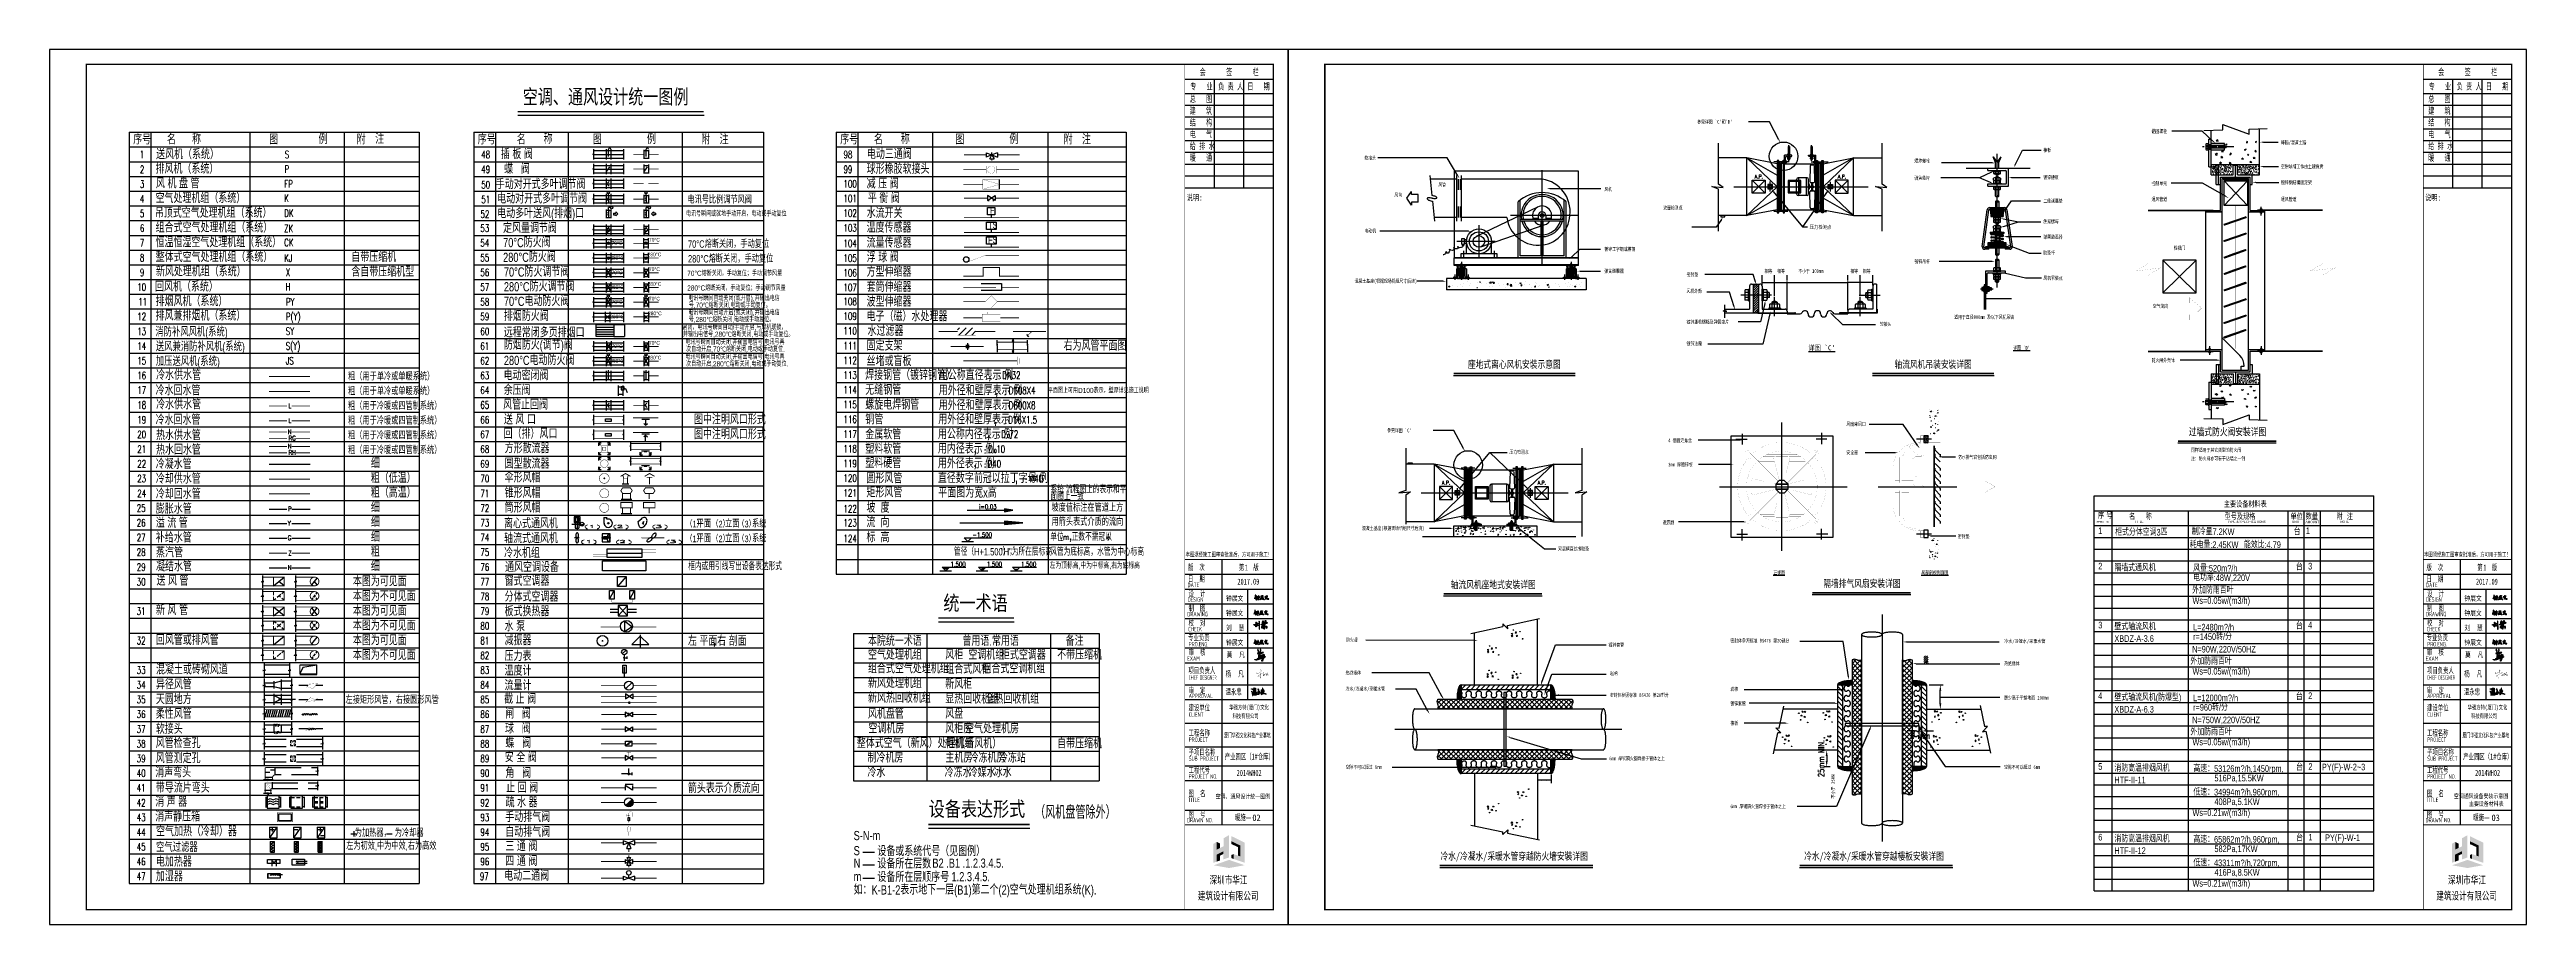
# Model space of a CAD drawing. Extents: x 2246048 to 2442613, y -66234 to 220766.
# Drawn here: x 2274413 to 2442613, y 101966 to 161366 of the extents above; entities that cross this region are included whole.
import ezdxf
from ezdxf.enums import TextEntityAlignment as Align
from ezdxf.lldxf.tags import DXFTag

# ---------------------------------------------------------------- set-up
doc = ezdxf.new("R2010")
doc.units = 0
doc.header["$LTSCALE"] = 1000
doc.header["$MEASUREMENT"] = 0
for name, pattern in [('$RECOVER_980714094048-68', [0]), ('$RECOVER_980714094048-71', [0]), ('CENTER', [0]), ('CENTER2', [1.125, 0.75, -0.125, 0.125, -0.125]), ('DASH', [0.35, 0.25, -0.1]), ('DASHDOT', [1, 0.5, -0.25, 0, -0.25]), ('DASHDOTX2', [2, 1, -0.5, 0, -0.5]), ('HIDDEN', [0.375, 0.25, -0.125]), ('LDH', [10.8, 9, -1.8]), ('LQG', [18.1, 15, -1.35, 0.4, -1.35]), ('LQH', [19.95, 15, -1.4, 0.4, -1.35, 0.4, -1.4])]:
    doc.linetypes.add(name, pattern=pattern)
doc.layers.get('0').update_dxf_attribs({"color": 8})
doc.layers.get('Defpoints').update_dxf_attribs({"color": 8})
for name, color, linetype in [('$RECOVER_980714094048-100', 7, 'Continuous'), ('$RECOVER_980714094048-101', 7, 'Continuous'), ('$RECOVER_980714094048-89', 7, 'Continuous'), ('$RECOVER_980714094048-92', 7, 'Continuous'), ('$RECOVER_980714094048-93', 7, 'Continuous'), ('$RECOVER_980714094048-99', 7, 'Continuous'), ('0-阀门', 201, 'Continuous'), ('23', 7, 'Continuous'), ('31', 7, 'Continuous'), ('AC-TEXT', 2, 'Continuous'), ('ACS_PFG_BZ', 53, 'Continuous'), ('ACS_PFG_FL', 110, 'Continuous'), ('ACS_PFG_FM', 110, 'Continuous'), ('ACS_PFG_FM_E', 110, 'Continuous'), ('ACS_SFG_FL', 110, 'Continuous'), ('ACS_SFG_FM', 110, 'Continuous'), ('ACS_SFG_FM_E', 110, 'Continuous'), ('ARCH', 21, 'Continuous'), ('BASE', 7, 'Continuous'), ('CNTXT', 50, 'Continuous'), ('DUCT', 4, 'Continuous'), ('DUCTXT', 3, 'Continuous'), ('EGTXT', 7, 'Continuous'), ('EQU', 4, 'Continuous'), ('HANGER', 7, 'Continuous'), ('J-图框线', 4, 'Continuous'), ('J-姓名', 2, 'Continuous'), ('NUT', 9, 'Continuous'), ('PIPE', 3, 'Continuous'), ('PIPTXT', 7, 'Continuous'), ('PUMP', 3, 'Continuous'), ('TEXT', 8, 'Continuous'), ('图签', 8, 'Continuous')]:
    doc.layers.add(name, color=color, linetype=linetype)
for name, color, linetype, lineweight in [('ACS_COM', 53, 'Continuous', 30), ('ACS_COM_BZ', 110, 'Continuous', 30), ('ACS_TEXT', 53, 'Continuous', 25)]:
    doc.layers.add(name, color=color, linetype=linetype, lineweight=lineweight)
doc.styles.add('-黑体', font='simhei.ttf', dxfattribs={"width": 0.8})
doc.styles.add('A', font='COMPLEX', dxfattribs={"width": 0.7})
doc.styles.add('AC10', font='hj.shx', dxfattribs={"width": 0.8, "bigfont": 'dhzftxt.shx'})
doc.styles.add('ASC', font='xcsg.shx', dxfattribs={"width": 0.8, "bigfont": '0hztxt.shx'})
doc.styles.add('B', font='TXT.SHX', dxfattribs={"width": 3})
doc.styles.add('chc-图签黑体', font='simhei.ttf', dxfattribs={"width": 0.8})
doc.styles.add('CNTXT', font='MingLiU.ttf', dxfattribs={"width": 0.85})
doc.styles.add('D', font='ROMANT')
doc.styles.add('FS', font='cjgsz.shx', dxfattribs={"width": 0.7, "bigfont": 'cjgfs.shx'})
doc.styles.add('HT', font='simhei.ttf', dxfattribs={"width": 0.7})
doc.styles.add('LHR1', font='tssdeng.shx', dxfattribs={"width": 0.7, "bigfont": 'tssdchn.shx'})
doc.styles.add('LHT3', font='')
doc.styles.add('romans', font='romans', dxfattribs={"width": 0.7})
doc.styles.add('S25', font='SIMPLEX.shx', dxfattribs={"width": 0.85, "height": 2.5})
doc.styles.get("Standard").update_dxf_attribs({"font": 'gbenor.shx', "bigfont": 'gbcbig.shx'})
doc.styles.add('WZ', font='hj.shx', dxfattribs={"width": 0.8, "bigfont": '1hztxt.shx'})
doc.styles.add('黑体', font='simhei.ttf')
doc.styles.get('LHT3').set_extended_font_data('宋体')
tags = doc.linetypes.add('USTATION2', pattern=[1, 0.75, -0.25]).pattern_tags.tags
tags[6:7] = [DXFTag(74, 4), DXFTag(75, 0), DXFTag(340, '0'), DXFTag(46, 1.0), DXFTag(50, 0.0), DXFTag(44, 0.0), DXFTag(45, 0.0)]
tags[4:5] = [DXFTag(74, 4), DXFTag(75, 0), DXFTag(340, '0'), DXFTag(46, 1.0), DXFTag(50, 0.0), DXFTag(44, 0.0), DXFTag(45, 0.0)]
doc.dimstyles.new('ISO-25', dxfattribs={"dimtxt": 2.5, "dimasz": 2.5, "dimexe": 1.25, "dimexo": 0.625, "dimtad": 1, "dimtxsty": 'Standard', "dimcen": 2.5, "dimadec": 0, "dimazin": 0, "dimtfac": 1, "dimtmove": 0, "dimatfit": 3, "dimfxl": 1, "dimarcsym": 0})
doc.dimstyles.new('LE', dxfattribs={"dimscale": 100, "dimtxt": 4, "dimasz": 4, "dimexe": 2, "dimexo": 3, "dimgap": 1, "dimtad": 1, "dimdec": 0, "dimzin": 0, "dimdsep": 46, "dimtxsty": 'romans', "dimcen": 0, "dimclrd": 256, "dimclre": 256, "dimclrt": 256, "dimadec": 0, "dimazin": 0, "dimtfac": 1, "dimtdec": 0, "dimtix": 1, "dimtofl": 0, "dimtmove": 2, "dimatfit": 3, "dimfxl": 1, "dimtolj": 1, "dimtzin": 0, "dimarcsym": 0})

msp = doc.modelspace()

# ---------------------------------------------------------------- texts
at = {"layer": '$RECOVER_980714094048-93', "color": 7, "linetype": 'Continuous', "style": 'S25', "width": 0.85}
for p in [(2390486.756, 152745.773), (2396132.396, 152745.773), (2369247.511, 131954.138), (2375750.883, 131954.138)]:
    msp.add_text('A.P.', height=250, dxfattribs=at).set_placement(p, align=Align.MIDDLE)
at = {"layer": 'ACS_COM_BZ', "style": 'AC10', "width": 0.8}
for s, p in [('1', (2413534.905, 128466.765)), ('耗电量:2.45KW', (2419742.891, 127528.498)), ('制冷量7.2KW', (2419889.317, 128405.781)), ('台', (2426799.676, 128410.761)), ('1', (2427634.922, 128466.765)), ('2', (2413534.905, 126066.765)), ('隔墙式通风机', (2414631.009, 125951.829)), ('风量:520m\x8b/h', (2419975.413, 125923.345)), ('台', (2426952.25, 126010.761)), ('3', (2427787.497, 126066.765)), ('外加防雨百叶', (2419911.257, 124427.699)), ('电功率:48W,220V', (2419975.413, 125278.345)), ('Ws=0.05w/(m3/h)', (2419933.223, 123732.65)), ('3', (2413534.905, 122066.765)), ('壁式轴流风机', (2414631.009, 121951.829)), ('XBDZ-A-3.6', (2414631.009, 121151.829)), ('r=1450转/分', (2419975.413, 121278.345)), ('L=2480m\x8b/h', (2419975.413, 121923.345)), ('台', (2426952.25, 122010.761)), ('4', (2427787.497, 122066.765)), ('外加防雨百叶', (2419792.747, 119609.403)), ('N=90W,220V/50HZ', (2419911.257, 120427.699)), ('Ws=0.05w/(m3/h)', (2419933.223, 118932.65)), ('4', (2413534.905, 117266.765)), ('壁式轴流风机(防爆型)', (2414631.009, 117151.829)), ('XBDZ-A-6.3', (2414631.009, 116351.829)), ('N=750W,220V/50HZ', (2419911.257, 115627.699)), ('r=960转/分', (2419975.413, 116478.345)), ('L=12000m\x8b/h', (2419975.413, 117123.345)), ('台', (2426952.25, 117210.761)), ('2', (2427787.497, 117266.765)), ('外加防雨百叶', (2419792.747, 114809.403)), ('Ws=0.05w/(m3/h)', (2419933.223, 114132.65)), ('5', (2413534.905, 112466.765)), ('消防高温排烟风机', (2414631.009, 112351.829)), ('高速：53126m\x8b/h,1450rpm,', (2419994.204, 112323.345)), ('台', (2426971.041, 112410.761)), ('2', (2427806.288, 112466.765)), ('PY(F)-W-2~3', (2428723.156, 112429.301)), ('HTF-II-11', (2414631.009, 111551.829)), ('低速：34994m\x8b/h,960rpm,', (2419994.204, 110723.345)), ('516Pa,15.5KW', (2421424.477, 111678.345)), ('Ws=0.21w/(m3/h)', (2419933.223, 109332.65)), ('408Pa,5.1KW', (2421424.477, 110078.345)), ('6', (2413534.905, 107666.765)), ('消防高温排烟风机', (2414631.009, 107551.829)), ('高速：65862m\x8b/h,960rpm,', (2419994.204, 107523.345)), ('台', (2426971.041, 107610.761)), ('1', (2427806.288, 107666.765)), ('PY(F)-W-1', (2428937.527, 107629.301)), ('HTF-II-12', (2414631.009, 106751.829)), ('低速：43311m\x8b/h,720rpm,', (2419994.204, 105923.345)), ('582Pa,17KW', (2421424.477, 106878.345)), ('Ws=0.21w/(m3/h)', (2419933.223, 104532.65)), ('416Pa,8.5KW', (2421424.477, 105278.345))]:
    msp.add_text(s, height=450, dxfattribs=at).set_placement(p)
for s, p in [('柜式分体空调3匹', (2416460.221, 128369.869)), ('能效比:4.79', (2424681.783, 127523.264))]:
    msp.add_text(s, height=450, dxfattribs=at).set_placement(p, align=Align.CENTER)
at = {"layer": 'ACS_TEXT'}
for s, height, style, width, p in [('空调、通风设计统一图例', 1000, '黑体', 0.75, (2306546.795, 157666.379)), ('序号', 625, 'ASC', 0.75, (2280092.564, 154929.311)), ('名', 625, 'ASC', 0.75, (2282385.032, 154929.311)), ('称', 625, 'ASC', 0.75, (2284088.636, 154949.318)), ('图', 625, 'ASC', 0.75, (2289332.858, 154929.311)), ('例', 625, 'ASC', 0.75, (2292679.94, 154949.318)), ('附', 625, 'ASC', 0.75, (2295262.748, 154929.311)), ('注', 625, 'ASC', 0.75, (2296525.419, 154969.326)), ('序号', 625, 'ASC', 0.75, (2303491.172, 154929.311)), ('名', 625, 'ASC', 0.75, (2306142.946, 154929.311)), ('称', 625, 'ASC', 0.75, (2307966.804, 154969.326)), ('图', 625, 'ASC', 0.75, (2311312.16, 154929.311)), ('例', 625, 'ASC', 0.75, (2314979.921, 154949.318)), ('附', 625, 'ASC', 0.75, (2318661.356, 154929.311)), ('注', 625, 'ASC', 0.75, (2319911.185, 154929.311)), ('序号', 625, 'ASC', 0.75, (2328104.172, 154929.311)), ('名', 625, 'ASC', 0.75, (2330396.64, 154929.311)), ('称', 625, 'ASC', 0.75, (2332220.499, 154969.326)), ('图', 625, 'ASC', 0.75, (2335925.16, 154929.311)), ('例', 625, 'ASC', 0.75, (2339592.921, 154949.318)), ('附', 625, 'ASC', 0.75, (2343274.356, 154929.311)), ('注', 625, 'ASC', 0.75, (2344524.185, 154929.311)), ('2', 500, 'A', 0.7, (2280548.48, 152983.093)), ('1', 500, 'A', 0.7, (2280548.48, 153983.093)), ('排风机（系统）', 625, 'ASC', 0.75, (2281609.441, 152943.863)), ('送风机（系统）', 625, 'ASC', 0.75, (2281649.724, 153926.288)), ('P', 500, 'A', 0.7, (2290371.748, 152995.272)), ('S', 500, 'A', 0.7, (2290385.194, 153996.536)), ('48', 500, 'A', 0.7, (2303734.588, 153983.093)), ('49', 500, 'A', 0.7, (2303734.588, 152983.093)), ('插 板 阀', 625, 'ASC', 0.75, (2305060.403, 153935.004)), ('蝶   阀', 625, 'ASC', 0.75, (2305287.99, 152934.541)), ('98', 500, 'A', 0.7, (2328329.44, 153983.093)), ('99', 500, 'A', 0.7, (2328329.44, 152983.093)), ('球形橡胶软接头', 625, 'ASC', 0.75, (2329901.846, 152933.354)), ('电动三通阀', 625, 'ASC', 0.75, (2329917.581, 153942.239)), ('4', 500, 'A', 0.7, (2280548.48, 150983.093)), ('3', 500, 'A', 0.7, (2280548.48, 151983.093)), ('空气处理机组（系统）', 625, 'ASC', 0.75, (2281610.676, 150952.195)), ('风 机 盘 管', 625, 'ASC', 0.75, (2281637.503, 151952.195)), ('FP', 500, 'A', 0.7, (2290346.762, 151992.331)), ('K', 500, 'A', 0.7, (2290346.762, 151019.443)), ('50', 500, 'A', 0.7, (2303734.588, 151938.615)), ('51', 500, 'A', 0.7, (2303734.588, 150938.615)), ('手动对开式多叶调节阀', 625, 'ASC', 0.75, (2304713.8, 151894.423)), ('电动对开式多叶调节阀', 625, 'ASC', 0.75, (2304813.72, 150918.569)), ('电讯号比例调节风阀', 500, 'ASC', 0.75, (2317724.849, 150918.569)), ('100', 500, 'A', 0.7, (2328329.44, 151996.095)), ('101', 500, 'A', 0.7, (2328329.44, 150997.89)), ('减 压 阀', 625, 'ASC', 0.75, (2329901.846, 151933.354)), ('平 衡 阀', 625, 'ASC', 0.75, (2329975.895, 150947.453)), ('5', 500, 'A', 0.7, (2280548.48, 149983.093)), ('吊顶式空气处理机组（系统）', 625, 'ASC', 0.75, (2281565.429, 149952.195)), ('DK', 500, 'A', 0.7, (2290346.762, 150007.64)), ('52', 500, 'A', 0.7, (2303680.205, 149936.445)), ('电动多叶送风(排烟)口', 625, 'ASC', 0.75, (2304813.72, 149918.569)), ('电讯号瞬间或就地手动开启，电动或手动复位', 350, 'ASC', 0.75, (2317632.361, 150048.982)), ('102', 500, 'A', 0.7, (2328329.44, 149999.685)), ('水流开关', 625, 'ASC', 0.75, (2329901.846, 149934.506)), ('F', 455, 'ASC', 0.8, (2338273.038, 150213.595)), ('6', 500, 'A', 0.7, (2280548.48, 148983.093)), ('7', 500, 'A', 0.7, (2280548.48, 147983.093)), ('恒温恒湿空气处理机组（系统）', 625, 'ASC', 0.75, (2281608.402, 147952.195)), ('组合式空气处理机组（系统）', 625, 'ASC', 0.75, (2281615.065, 148952.195)), ('ZK', 500, 'A', 0.7, (2290346.762, 148956.922)), ('CK', 500, 'A', 0.7, (2290346.762, 148007.64)), ('53', 500, 'A', 0.7, (2303672.088, 148983.093)), ('54', 500, 'A', 0.7, (2303672.088, 147983.093)), ('定风量调节阀', 625, 'ASC', 0.75, (2305211.47, 148918.569)), ('70%%DC防火阀', 625, 'ASC', 0.75, (2305211.47, 147949.22)), ('70%%DC熔断关闭，手动复位', 500, 'ASC', 0.75, (2317772.726, 147909.603)), ('103', 500, 'A', 0.7, (2328329.44, 149001.48)), ('104', 500, 'A', 0.7, (2328329.44, 147955.742)), ('温度传感器', 625, 'ASC', 0.75, (2329895.449, 148947.31)), ('流量传感器', 625, 'ASC', 0.75, (2329898.848, 147916.453)), ('TS', 455, 'ASC', 0.8, (2338142.488, 149213.595)), ('FS', 455, 'ASC', 0.8, (2338142.488, 148213.595)), ('8', 500, 'A', 0.7, (2280548.48, 146983.093)), ('9', 500, 'A', 0.7, (2280548.48, 145983.093)), ('整体式空气处理机组（系统）', 625, 'ASC', 0.75, (2281620.097, 146952.195)), ('新风处理机组（系统）', 625, 'ASC', 0.75, (2281637.034, 145969.248)), ('KJ', 500, 'A', 0.7, (2290346.762, 146956.922)), ('X', 500, 'A', 0.7, (2290450.62, 145989.493)), ('含自带压缩机型', 625, 'ASC', 0.75, (2294906.506, 145952.195)), ('自带压缩机', 625, 'ASC', 0.75, (2294906.506, 146952.195)), ('55', 500, 'A', 0.7, (2303672.088, 146983.093)), ('56', 500, 'A', 0.7, (2303672.088, 145983.093)), ('280%%DC防火阀', 625, 'ASC', 0.75, (2305211.47, 146949.22)), ('70%%DC防火调节阀', 625, 'ASC', 0.75, (2305263.619, 145949.22)), ('70%%DC熔断关闭，手动复位；手动调节风量', 350, 'ASC', 0.75, (2317716.131, 146003.184)), ('280%%DC熔断关闭，手动复位', 500, 'ASC', 0.75, (2317772.726, 146909.603)), ('105', 500, 'A', 0.7, (2328329.44, 146957.537)), ('106', 500, 'A', 0.7, (2328329.44, 145959.332)), ('方型伸缩器', 625, 'ASC', 0.75, (2329895.449, 145947.31)), ('浮 球 阀', 625, 'ASC', 0.75, (2329901.846, 146934.506)), ('10', 500, 'A', 0.7, (2280373.48, 144983.093)), ('回风机（系统）', 625, 'ASC', 0.75, (2281577.834, 144940.125)), ('H', 500, 'A', 0.7, (2290434.184, 145010.117)), ('57', 500, 'A', 0.7, (2303672.088, 144983.093)), ('280%%DC防火调节阀', 625, 'ASC', 0.75, (2305263.619, 144949.22)), ('280%%DC熔断关闭，手动复位；手动调节风量', 350, 'ASC', 0.75, (2317716.131, 145003.184)), ('电讯号瞬间自动关闭(或开启),并输出电信', 350, 'ASC', 0.75, (2317783.714, 144315.248)), ('107', 500, 'A', 0.7, (2328329.44, 144961.127)), ('套筒伸缩器', 625, 'ASC', 0.75, (2329898.848, 144916.453)), ('12', 500, 'A', 0.7, (2280373.48, 142983.093)), ('11', 500, 'A', 0.7, (2280435.98, 143983.093)), ('排风兼排烟机（系统）', 625, 'ASC', 0.75, (2281614.046, 142968.369)), ('排烟风机（系统）', 625, 'ASC', 0.75, (2281615.891, 143946.191)), ('P(Y)', 500, 'A', 0.7, (2290459.856, 142983.892)), ('PY', 500, 'A', 0.7, (2290465.327, 143979.823)), ('58', 500, 'A', 0.7, (2303672.088, 143983.093)), ('59', 500, 'A', 0.7, (2303672.088, 142983.093)), ('排烟防火阀', 625, 'ASC', 0.75, (2305263.619, 142949.22)), ('70%%DC电动防火阀', 625, 'ASC', 0.75, (2305263.619, 143959.544)), ('电讯号瞬间自动开启(或关闭),并输出电信', 350, 'ASC', 0.75, (2317783.714, 143340.378)), ('号,70℃熔断关闭,电动或手动复位。', 350, 'ASC', 0.75, (2317825.198, 143839.303)), ('号,280℃熔断关闭,电动或手动复位。', 350, 'ASC', 0.75, (2317825.198, 142864.433)), ('108', 500, 'A', 0.7, (2328329.44, 144010.455)), ('109', 500, 'A', 0.7, (2328329.44, 143010.455)), ('波型伸缩器', 625, 'ASC', 0.75, (2329898.848, 143917.605)), ('电子（磁）水处理器', 625, 'ASC', 0.75, (2329898.848, 142921.219)), ('13', 500, 'A', 0.7, (2280373.48, 141983.093)), ('14', 500, 'A', 0.7, (2280373.48, 140983.093)), ('消防补风风机(系统)', 580, 'ASC', 0.75, (2281598.691, 141890.452)), ('送风兼消防补风机(系统)', 580, 'ASC', 0.75, (2281630.899, 140890.452)), ('SY', 500, 'A', 0.7, (2290453.446, 141989.418)), ('S(Y)', 500, 'A', 0.7, (2290453.446, 140989.418)), ('60', 500, 'A', 0.7, (2303672.088, 141983.093)), ('61', 500, 'A', 0.7, (2303672.088, 140983.093)), ('远程常闭多页排烟口', 625, 'ASC', 0.75, (2305263.619, 141830.509)), ('防烟防火(调节)阀', 625, 'ASC', 0.75, (2305263.619, 140995.926)), ('常闭，电讯号瞬间自动/手动开启,与风机联锁，', 350, 'ASC', 0.75, (2317385.96, 142340.378)), ('并输出电信号,280℃熔断关闭,电动或手动复位。', 350, 'ASC', 0.75, (2317427.444, 141864.433)), ('电讯号瞬间自动关闭,并输出电信号;电讯号再', 350, 'ASC', 0.75, (2317595.288, 141331.267)), ('110', 500, 'A', 0.7, (2328329.44, 142010.455)), ('111', 500, 'A', 0.7, (2328329.44, 141010.455)), ('固定支架', 625, 'ASC', 0.75, (2329898.553, 140935.278)), ('水过滤器', 625, 'ASC', 0.75, (2329956.619, 141924.834)), ('右为风管平面图', 625, 'ASC', 0.75, (2343274.356, 140929.311)), ('15', 500, 'A', 0.7, (2280373.48, 139983.093)), ('加压送风机(系统)', 580, 'ASC', 0.75, (2281630.899, 139890.452)), ('冷水供水管', 625, 'ASC', 0.75, (2281650.504, 138938.093)), ('JS', 500, 'A', 0.7, (2290453.446, 139989.418)), ('62', 500, 'A', 0.7, (2303672.088, 139983.093)), ('280%%DC电动防火阀', 625, 'ASC', 0.75, (2305263.619, 139949.22)), ('电动密闭阀', 625, 'ASC', 0.75, (2305252.398, 138918.569)), ('电讯号瞬间自动关闭,并输出电信号;电讯号再', 350, 'ASC', 0.75, (2317595.288, 140331.267)), ('次自动开启,70℃熔断关闭,电动或手动复位.', 350, 'ASC', 0.75, (2317636.773, 140855.322)), ('次自动开启,280℃熔断关闭,电动或手动复位.', 350, 'ASC', 0.75, (2317636.773, 139855.322)), ('112', 500, 'A', 0.7, (2328329.44, 140010.455)), ('焊接钢管（镀锌钢管）', 625, 'ASC', 0.75, (2329801.214, 138935.521)), ('丝堵或盲板', 625, 'ASC', 0.75, (2329898.553, 139886.581)), ('用公称直径表示 例', 625, 'ASC', 0.75, (2334796.272, 138931.459)), ('16', 500, 'A', 0.7, (2280373.48, 138983.093)), ('17', 500, 'A', 0.7, (2280373.48, 137983.093)), ('冷水回水管', 625, 'ASC', 0.75, (2281615.674, 137899.665)), ('粗（用于单冷或单暖系统）', 500, 'ASC', 0.75, (2294685.524, 138911.984)), ('粗（用于单冷或单暖系统）', 500, 'ASC', 0.75, (2294685.524, 137911.984)), ('63', 500, 'A', 0.7, (2303672.088, 138983.093)), ('64', 500, 'A', 0.7, (2303672.088, 137983.093)), ('余压阀', 625, 'ASC', 0.75, (2305252.398, 137918.569)), ('113', 500, 'A', 0.7, (2328329.44, 139010.455)), ('114', 500, 'A', 0.7, (2328329.44, 138010.455)), ('无缝钢管', 625, 'ASC', 0.75, (2329810.809, 137933.408)), ('用外径和壁厚表示 例', 625, 'ASC', 0.75, (2334796.272, 137903.262)), (',', 625, 'A', 0.7, (2338175.724, 139034.471)), (',', 625, 'A', 0.7, (2338637.728, 137981.06)), ('DN32', 500, 'A', 0.7, (2339103.424, 138998.372)), ('D108X4', 500, 'A', 0.7, (2339550.45, 137972.098)), ('平面图上可用D100表示，壁厚详见施工说明', 350, 'ASC', 0.75, (2342208.288, 138046.66)), ('18', 500, 'A', 0.7, (2280373.48, 136983.093)), ('19', 500, 'A', 0.7, (2280373.48, 135983.093)), ('冷水回水管', 625, 'ASC', 0.75, (2281615.674, 135899.665)), ('冷水供水管', 625, 'ASC', 0.75, (2281650.504, 136938.093)), ('L', 312.5, 'A', 0.7, (2290635.076, 137025.609)), ('L', 312.5, 'A', 0.7, (2290635.076, 136012.46)), ('粗（用于冷暖或四管制系统）', 500, 'ASC', 0.75, (2294685.524, 136911.984)), ('粗（用于冷暖或四管制系统）', 500, 'ASC', 0.75, (2294685.524, 135911.984)), ('65', 500, 'A', 0.7, (2303672.088, 136983.093)), ('66', 500, 'A', 0.7, (2303672.088, 135983.093)), ('风管止回阀', 625, 'ASC', 0.75, (2305212.326, 136925.371)), ('送 风 口', 625, 'ASC', 0.75, (2305266.709, 135919.791)), ('图中注明风口形式', 625, 'ASC', 0.75, (2318177.837, 135919.791)), ('115', 500, 'A', 0.7, (2328329.44, 137010.455)), ('116', 500, 'A', 0.7, (2328329.44, 136010.455)), ('铜管', 625, 'ASC', 0.75, (2329810.809, 135925.931)), ('螺旋电焊钢管', 625, 'ASC', 0.75, (2329810.809, 136921.131)), ('用外径和壁厚表示 例', 625, 'ASC', 0.75, (2334761.092, 135931.119)), ('用外径和壁厚表示 例', 625, 'ASC', 0.75, (2334796.272, 136890.986)), ('D16X1.5', 500, 'A', 0.7, (2339515.793, 135972.215)), ('D600X8', 500, 'A', 0.7, (2339550.45, 136959.821)), ('20', 500, 'A', 0.7, (2280373.48, 134983.093)), ('热水供水管', 625, 'ASC', 0.75, (2281644.096, 134856.32)), ('热水回水管', 625, 'ASC', 0.75, (2281644.096, 133870.467)), ('N', 312.5, 'A', 0.7, (2290592.682, 135258.384)), ('N', 312.5, 'A', 0.7, (2290592.682, 134285.439)), ('RG', 312.5, 'A', 0.7, (2290650.07, 134824.289)), ('粗（用于冷暖或四管制系统）', 500, 'ASC', 0.75, (2294685.524, 134911.984)), ('67', 500, 'A', 0.7, (2303672.088, 134983.093)), ('回（排）风口', 625, 'ASC', 0.75, (2305245.796, 134955.184)), ('方形散流器', 625, 'ASC', 0.75, (2305317.88, 133968.217)), ('图中注明风口形式', 625, 'ASC', 0.75, (2318177.837, 134919.791)), ('117', 500, 'A', 0.7, (2328329.44, 135010.455)), ('金属软管', 625, 'ASC', 0.75, (2329810.809, 134904.75)), ('塑料软管', 625, 'ASC', 0.75, (2329810.809, 133925.076)), ('用内径表示 例', 625, 'ASC', 0.75, (2334738.705, 133940.406)), ('用公称内径表示 例', 625, 'ASC', 0.75, (2334741.903, 134926.107)), (',', 625, 'A', 0.7, (2338085.261, 135040.443)), (',', 625, 'A', 0.7, (2338566.65, 136018.944)), ('D 72', 500, 'A', 0.7, (2339038.352, 135007.723)), ('0', 250, 'A', 0.7, (2339442.515, 135000.843)), ('21', 500, 'A', 0.7, (2280373.48, 133983.093)), ('22', 500, 'A', 0.7, (2280373.48, 132983.093)), ('冷凝水管', 625, 'ASC', 0.75, (2281624.13, 132897.443)), ('RH', 312.5, 'A', 0.7, (2290650.07, 133851.344)), ('粗（用于冷暖或四管制系统）', 500, 'ASC', 0.75, (2294685.524, 133911.984)), ('细', 625, 'ASC', 0.75, (2296231.262, 132952.195)), ('68', 500, 'A', 0.7, (2303672.088, 133983.093)), ('69', 500, 'A', 0.7, (2303672.088, 132983.093)), ('圆型散流器', 625, 'ASC', 0.75, (2305317.88, 132921.286)), ('118', 500, 'A', 0.7, (2328329.44, 134010.455)), ('119', 500, 'A', 0.7, (2328329.44, 133010.455)), ('塑料硬管', 625, 'ASC', 0.75, (2329810.809, 132962.531)), ('用外径表示 例', 625, 'ASC', 0.75, (2334738.705, 132940.406)), (',', 625, 'A', 0.7, (2337180.637, 134022.145)), (',', 625, 'A', 0.7, (2337180.637, 133062.371)), ('D40', 500, 'A', 0.7, (2338118.029, 132991.22)), ('D 10', 500, 'A', 0.7, (2338153.568, 133991.22)), ('0', 250, 'A', 0.7, (2338545.048, 133988.017)), ('23', 500, 'A', 0.7, (2280373.48, 131983.093)), ('24', 500, 'A', 0.7, (2280373.48, 130983.093)), ('冷却供水管', 625, 'ASC', 0.75, (2281632.187, 131900.438)), ('冷却回水管', 625, 'ASC', 0.75, (2281632.187, 130867.601)), ('粗（低温）', 625, 'ASC', 0.75, (2296231.262, 131952.195)), ('粗（高温）', 625, 'ASC', 0.75, (2296231.262, 130952.195)), ('70', 500, 'A', 0.7, (2303672.088, 131983.093)), ('71', 500, 'A', 0.7, (2303672.088, 130983.093)), ('伞形风帽', 625, 'ASC', 0.75, (2305317.88, 131978.538)), ('锥形风帽', 625, 'ASC', 0.75, (2305317.88, 130931.607)), ('120', 500, 'A', 0.7, (2328329.44, 132010.455)), ('121', 500, 'A', 0.7, (2328329.44, 131010.455)), ('矩形风管', 625, 'ASC', 0.75, (2329884.367, 130970.145)), ('圆形风管', 625, 'ASC', 0.75, (2329884.367, 131925.907)), ('直径数字前冠以拉丁字母 例', 625, 'ASC', 0.75, (2334738.705, 131939.504)), ('平面图为宽x高', 625, 'ASC', 0.75, (2334764.145, 130950.167)), (',', 625, 'A', 0.7, (2339972.049, 132027.687)), ('%%c40', 500, 'A', 0.7, (2340984.536, 131987.381)), ('面图上一致', 500, 'ASC', 0.7, (2342381.417, 130766.044)), ('系统 流程图上的表示和平', 500, 'ASC', 0.7, (2342387.208, 131244.802)), ('25', 500, 'A', 0.7, (2280335.98, 129983.093)), ('膨胀水管', 625, 'ASC', 0.75, (2281630.983, 129854.626)), ('溢 流 管', 625, 'ASC', 0.75, (2281630.983, 128902.95)), ('P', 312.5, 'A', 0.7, (2290612.848, 130023.684)), ('细', 625, 'ASC', 0.75, (2296231.262, 129952.195)), ('细', 625, 'ASC', 0.75, (2296231.262, 128952.195)), ('72', 500, 'A', 0.7, (2303672.088, 129983.093)), ('离心式通风机', 625, 'ASC', 0.75, (2305278.914, 128868.348)), ('筒形风帽', 625, 'ASC', 0.75, (2305317.88, 129937.65)), ('122', 500, 'A', 0.7, (2328329.44, 129940.59)), ('坡  度', 625, 'ASC', 0.75, (2329884.367, 129929.104)), ('流  向', 625, 'ASC', 0.75, (2329884.367, 128943.302)), ('i=0.03', 312.5, 'A', 0.7, (2337537.104, 130169.324)), ('用箭头表式介质的流向', 500, 'ASC', 0.75, (2342453.143, 129039.378)), ('坡度值标注在管道上方', 500, 'ASC', 0.75, (2342453.143, 130000.53)), ('26', 500, 'A', 0.7, (2280335.98, 128983.093)), ('27', 500, 'A', 0.7, (2280335.98, 127983.093)), ('补给水管', 625, 'ASC', 0.75, (2281630.983, 127902.95)), ('Y', 312.5, 'A', 0.7, (2290592.426, 129056.094)), ('G', 312.5, 'A', 0.7, (2290592.426, 128056.094)), ('细', 625, 'ASC', 0.75, (2296231.262, 127952.195)), ('73', 500, 'A', 0.7, (2303672.088, 128983.093)), ('74', 500, 'A', 0.7, (2303672.088, 127983.093)), ('轴流式通风机', 625, 'ASC', 0.75, (2305278.914, 127856.164)), ('( )', 187.5, 'B', 3, (2310446.83, 127854.914)), ('( )', 187.5, 'B', 3, (2310689.537, 128879.088)), ('1', 187.5, 'B', 3, (2310781.078, 127861.977)), ('1', 187.5, 'B', 3, (2311003.566, 128886.151)), ('( )', 187.5, 'B', 3, (2312626.285, 128879.088)), ('( )', 187.5, 'B', 3, (2312820.673, 127843.078)), ('2', 187.5, 'B', 3, (2312899.582, 128886.151)), ('2', 187.5, 'B', 3, (2313079.895, 127864.205)), ('( )', 187.5, 'B', 3, (2315280.011, 128879.088)), ('3', 187.5, 'B', 3, (2315539.233, 128886.151)), ('( )', 187.5, 'B', 3, (2316240.944, 127843.078)), ('3', 187.5, 'B', 3, (2316500.166, 127864.205)), ('（1）    （2）    （3）    ', 450, 'ASC', 0.8, (2317607.81, 128919.791)), ('（1）    （2）    （3）    ', 450, 'ASC', 0.8, (2317607.81, 127919.791)), ('平面', 500, 'ASC', 0.75, (2318357.041, 128919.791)), ('平面', 500, 'ASC', 0.75, (2318357.041, 127919.791)), ('立面', 500, 'ASC', 0.75, (2320283.947, 128919.791)), ('立面', 500, 'ASC', 0.75, (2320283.947, 127919.791)), ('系统', 500, 'ASC', 0.75, (2322116.657, 128919.791)), ('系统', 500, 'ASC', 0.75, (2322116.657, 127919.791)), ('123', 500, 'A', 0.7, (2328329.44, 128989.598)), ('124', 500, 'A', 0.7, (2328329.44, 127913.928)), ('标  高', 625, 'ASC', 0.75, (2329884.367, 127919.514)), ('-1.500', 312.5, 'A', 0.7, (2337084.31, 128261.695)), ('单位', 500, 'ASC', 0.7, (2342366.795, 128006.751)), ('m', 375, 'A', 0.7, (2343234.397, 128071.712)), (',', 500, 'A', 0.7, (2343670.657, 128094.067)), ('正数不需冠以 ', 500, 'ASC', 0.7, (2343821.448, 128019.071)), ('“      ”', 187.5, 'ASC', 0.7, (2345934.199, 128408.691)), ('+', 500, 'A', 0.7, (2346099.063, 128041.003)), ('28', 500, 'A', 0.7, (2280335.98, 126983.093)), ('29', 500, 'A', 0.7, (2280335.98, 125983.093)), ('凝结水管', 625, 'ASC', 0.75, (2281643.428, 125942.882)), ('蒸汽管', 625, 'ASC', 0.75, (2281643.428, 126893.482)), ('N', 312.5, 'A', 0.7, (2290599.292, 126051.816)), ('Z', 312.5, 'A', 0.7, (2290625.041, 127016.78)), ('细', 625, 'ASC', 0.75, (2296231.262, 125952.195)), ('粗', 625, 'ASC', 0.75, (2296231.262, 126952.195)), ('75', 500, 'A', 0.7, (2303672.088, 126983.093)), ('76', 500, 'A', 0.7, (2303672.088, 125983.093)), ('冷水机组', 625, 'ASC', 0.75, (2305278.914, 126860.442)), ('通风空调设备', 625, 'ASC', 0.75, (2305347.153, 125898.269)), ('框内或用引线写出设备表达形式', 500, 'ASC', 0.7, (2317784.533, 126023.05)), ('1.500', 312.5, 'A', 0.7, (2335593.933, 126261.695)), ('管径（H+1.500），', 500, 'ASC', 0.7, (2335833.564, 127019.071)), ('1.500', 312.5, 'A', 0.7, (2338064.032, 126261.695)), ('"H"为所在层标高', 500, 'ASC', 0.7, (2339026.713, 127019.071)), ('1.500', 312.5, 'A', 0.7, (2340383.345, 126261.695)), ('左为顶标高,中为中标高,右为底标高', 400, 'ASC', 0.75, (2342331.382, 126130.938)), ('风管为底标高，水管为中心标高', 500, 'ASC', 0.7, (2342366.795, 127006.751)), ('30', 500, 'A', 0.7, (2280335.98, 124983.093)), ('送 风 管', 625, 'ASC', 0.75, (2281676.228, 124979.889)), ('本图为可见面', 625, 'ASC', 0.75, (2295012.699, 124931.71)), ('本图为不可见面', 625, 'ASC', 0.75, (2295012.699, 123931.71)), ('77', 500, 'A', 0.7, (2303672.088, 124983.093)), ('78', 500, 'A', 0.7, (2303672.088, 123983.093)), ('分体式空调器', 625, 'ASC', 0.75, (2305312.899, 123890.619)), ('窗式空调器', 625, 'ASC', 0.75, (2305312.899, 124962.278)), ('31', 500, 'A', 0.7, (2280335.98, 122983.093)), ('新 风 管', 625, 'ASC', 0.75, (2281637.695, 122979.889)), ('本图为可见面', 625, 'ASC', 0.75, (2295012.699, 122931.71)), ('79', 500, 'A', 0.7, (2303672.088, 122983.093)), ('板式换热器', 625, 'ASC', 0.75, (2305312.899, 122899.427)), ('统一术语', 1000, 'HT', 0.8, (2335109.288, 123290.984)), ('32', 500, 'A', 0.7, (2280335.98, 120983.093)), ('回风管或排风管', 625, 'ASC', 0.75, (2281634.152, 120952.14)), ('本图为不可见面', 625, 'ASC', 0.75, (2295012.699, 121931.71)), ('本图为可见面', 625, 'ASC', 0.75, (2295012.699, 120931.71)), ('80', 500, 'A', 0.7, (2303672.088, 121983.093)), ('81', 500, 'A', 0.7, (2303672.088, 120983.093)), ('减振器', 625, 'ASC', 0.75, (2305312.899, 120924.463)), ('水 泵', 625, 'ASC', 0.75, (2305312.899, 121872.142)), ('左 平面', 625, 'ASC', 0.75, (2317763.016, 120890.021)), (',', 625, 'A', 0.7, (2319479.922, 121013.155)), ('右 剖面', 625, 'ASC', 0.75, (2319749.529, 120890.021)), ('本院统一术语', 625, 'ASC', 0.75, (2329988.004, 120887.342)), ('曾用语.常用语', 625, 'ASC', 0.75, (2336403.858, 120887.342)), ('备注', 625, 'ASC', 0.75, (2343415.55, 120887.342)), ('33', 500, 'A', 0.7, (2280335.98, 118983.093)), ('混凝土或砖砌风道', 625, 'ASC', 0.75, (2281641.59, 118952.285)), ('本图为不可见面', 625, 'ASC', 0.75, (2295012.699, 119931.71)), ('82', 500, 'A', 0.7, (2303672.088, 119983.093)), ('83', 500, 'A', 0.7, (2303672.088, 118983.093)), ('压力表', 625, 'ASC', 0.75, (2305312.899, 119863.026)), ('温度计', 625, 'ASC', 0.75, (2305312.899, 118867.304)), ('组合式空气处理机组', 625, 'ASC', 0.75, (2329991.95, 119016.63)), ('空气处理机组', 625, 'ASC', 0.75, (2329991.95, 119951.834)), ('风柜', 625, 'ASC', 0.75, (2335240.127, 119951.834)), ('组合式风柜', 625, 'ASC', 0.75, (2335240.127, 118987.405)), ('空调机组', 625, 'ASC', 0.75, (2336810.413, 119951.834)), ('组合式空调机组', 625, 'ASC', 0.75, (2337765.852, 119016.63)), ('柜式空调器', 625, 'ASC', 0.75, (2339019.312, 119951.834)), ('不带压缩机', 625, 'ASC', 0.75, (2342836.774, 119951.834)), ('34', 500, 'A', 0.7, (2280335.98, 117982.012)), ('异径风管', 625, 'ASC', 0.75, (2281641.59, 117929.343)), ('84', 500, 'A', 0.7, (2303672.088, 117983.093)), ('流量计', 625, 'ASC', 0.75, (2305312.899, 117867.304)), ('新风处理机组', 625, 'ASC', 0.75, (2329991.95, 118022.975)), ('新风柜', 625, 'ASC', 0.75, (2335240.127, 117964.525)), ('35', 500, 'A', 0.7, (2280335.98, 116980.931)), ('36', 500, 'A', 0.7, (2280335.98, 115983.093)), ('柔性风管', 625, 'ASC', 0.75, (2281630.986, 115933.285)), ('天圆地方', 625, 'ASC', 0.75, (2281630.986, 116927.121)), ('左接矩形风管，右接圆形风管', 500, 'ASC', 0.75, (2294511.308, 116951.731)), ('85', 500, 'A', 0.7, (2303672.088, 116983.093)), ('86', 500, 'A', 0.7, (2303672.088, 115983.093)), ('截 止 阀', 625, 'ASC', 0.75, (2305280.527, 116949.536)), ('闸   阀', 625, 'ASC', 0.75, (2305347.126, 115944.503)), ('风机盘管', 625, 'ASC', 0.75, (2329991.95, 115941.646)), ('新风热回收机组', 625, 'ASC', 0.75, (2329991.95, 117022.975)), ('显热回收机组', 625, 'ASC', 0.75, (2335240.127, 116964.525)), ('风盘', 625, 'ASC', 0.75, (2335240.127, 115941.646)), ('全热回收机组', 625, 'ASC', 0.75, (2337964.331, 116964.525)), ('37', 500, 'A', 0.7, (2280335.98, 114980.931)), ('38', 500, 'A', 0.7, (2280335.98, 113983.093)), ('风管检查孔', 625, 'ASC', 0.75, (2281620.732, 113947.915)), ('软接头', 625, 'ASC', 0.75, (2281630.986, 114910.757)), ('检', 277.778, 'ASC', 0.75, (2290841.678, 114136.188)), ('87', 500, 'A', 0.7, (2303672.088, 114983.093)), ('88', 500, 'A', 0.7, (2303672.088, 113983.093)), ('球   阀', 625, 'ASC', 0.75, (2305343.96, 114942.282)), ('蝶   阀', 625, 'ASC', 0.75, (2305369.291, 113954.072)), ('整体式空气（新风）处理机组', 625, 'ASC', 0.75, (2329230.792, 113954.336)), ('空调机房', 625, 'ASC', 0.75, (2330021.198, 114947.991)), ('柜机', 625, 'ASC', 0.75, (2335240.127, 113925.111)), ('风柜房', 625, 'ASC', 0.75, (2335240.127, 114947.991)), ('（新风机）', 625, 'ASC', 0.75, (2335992.3, 113925.111)), ('空气处理机房', 625, 'ASC', 0.75, (2336586.82, 114947.991)), ('自带压缩机', 625, 'ASC', 0.75, (2342836.774, 113925.111)), ('39', 500, 'A', 0.7, (2280335.98, 112983.093)), ('风管测定孔', 625, 'ASC', 0.75, (2281620.732, 112923.78)), ('测', 277.778, 'ASC', 0.75, (2290841.678, 113084.24)), ('89', 500, 'A', 0.7, (2303672.088, 112983.093)), ('安 全 阀', 625, 'ASC', 0.75, (2305321.795, 112991.9)), ('制冷机房', 625, 'ASC', 0.75, (2329957.262, 112960.682)), ('主机房', 625, 'ASC', 0.75, (2335249.281, 112960.682)), ('冷冻机房', 625, 'ASC', 0.75, (2336889.712, 112960.682)), ('冷冻站', 625, 'ASC', 0.75, (2338878.538, 112960.682)), ('40', 500, 'A', 0.7, (2280335.98, 111983.093)), ('41', 500, 'A', 0.7, (2280335.98, 110983.093)), ('消声弯头', 625, 'ASC', 0.75, (2281591.052, 111961.502)), ('带导流片弯头', 625, 'ASC', 0.75, (2281631.615, 110920.748)), ('90', 500, 'A', 0.7, (2303672.088, 111983.093)), ('91', 500, 'A', 0.7, (2303672.088, 110983.093)), ('角   阀', 625, 'ASC', 0.75, (2305369.291, 111919.824)), ('止 回 阀', 625, 'ASC', 0.75, (2305418.301, 110918.446)), ('箭头表示介质流向', 625, 'ASC', 0.75, (2317760.869, 110890.021)), ('冷水', 625, 'ASC', 0.75, (2329949.563, 111967.027)), ('冷冻水', 625, 'ASC', 0.75, (2335193.361, 111967.027)), ('冷媒水', 625, 'ASC', 0.75, (2336831.218, 111967.027)), ('冰水', 625, 'ASC', 0.75, (2338527.569, 111967.027)), ('42', 500, 'A', 0.7, (2280335.98, 109983.093)), ('43', 500, 'A', 0.7, (2280335.98, 108983.093)), ('消 声 器', 625, 'ASC', 0.75, (2281586.556, 109960.811)), ('消声静压箱', 625, 'ASC', 0.75, (2281586.556, 108960.811)), ('92', 500, 'A', 0.7, (2303672.088, 109983.093)), ('93', 500, 'A', 0.7, (2303672.088, 108983.093)), ('手动排气阀', 625, 'ASC', 0.75, (2305362.895, 108927.5)), ('疏 水 器', 625, 'ASC', 0.75, (2305380.304, 109924.082)), ('设备表达形式', 1000, 'HT', 0.8, (2334116.241, 109310.337)), ('（风机盘管除外）', 900, 'FS', 0.8, (2341339.488, 109136.787)), ('44', 500, 'A', 0.7, (2280335.98, 107983.093)), ('空气加热（冷却）器', 625, 'ASC', 0.75, (2281649.153, 107960.811)), ('  为加热器，  为冷却器', 500, 'ASC', 0.75, (2294862.4, 107924.161)), ('94', 500, 'A', 0.7, (2303672.088, 107983.093)), ('自动排气阀', 625, 'ASC', 0.75, (2305362.895, 107917.849)), ('S-N-m', 625, 'ASC', 0.75, (2329017.163, 107688.536)), ('45', 500, 'A', 0.7, (2280335.98, 106983.093)), ('46', 500, 'A', 0.7, (2280335.98, 105983.093)), ('空气过滤器', 580, 'ASC', 0.75, (2281649.803, 106896.955)), ('电加热器', 625, 'ASC', 0.75, (2281639.086, 105896.955)), ('左为初效,中为中效,右为高效', 500, 'ASC', 0.75, (2294559.916, 107040.559)), ('95', 500, 'A', 0.7, (2303672.088, 106983.093)), ('96', 500, 'A', 0.7, (2303672.088, 105983.093)), ('三 通 阀', 625, 'ASC', 0.75, (2305362.895, 106947.453)), ('四 通 阀', 625, 'ASC', 0.75, (2305362.895, 105941.582)), ('S', 625, 'ASC', 0.75, (2329017.163, 106664.746)), ('N', 625, 'ASC', 0.75, (2329017.163, 105816.538)), ('设备或系统代号（见图例）', 625, 'ASC', 0.75, (2330628.737, 106616.466)), ('设备所在层数', 625, 'ASC', 0.75, (2330628.737, 105768.258)), ('B2 .B1 .1.2.3.4.5.', 625, 'ASC', 0.75, (2334363.596, 105816.538)), ('47', 500, 'A', 0.7, (2280335.98, 104983.093)), ('加湿器', 625, 'ASC', 0.75, (2281639.086, 104896.955)), ('97', 500, 'A', 0.7, (2303630.343, 104983.093)), ('电动二通阀', 625, 'ASC', 0.75, (2305288.846, 104941.087)), ('如：K-B1-2表示地下一层(B1)第二个(2)空气处理机组系统(K).', 625, 'ASC', 0.75, (2329017.163, 103998.95)), ('m', 625, 'ASC', 0.75, (2329017.163, 104907.744)), ('设备所在层顺序号', 625, 'ASC', 0.75, (2330628.737, 104859.464)), ('1.2.3.4.5.', 625, 'ASC', 0.75, (2335662.172, 104899.732))]:
    msp.add_text(s, height=height, dxfattribs=dict(at, style=style, width=width)).set_placement(p)
at = {"layer": 'ACS_TEXT', "style": 'ASC', "width": 0.8}
for s, p in [('70%%DC', (2312946.419, 148234.741)), ('70%%DC', (2315489.592, 148453.402)), ('280%%dC', (2312946.419, 147234.741)), ('70%%DC', (2312946.419, 146234.741)), ('280%%dC', (2315489.592, 147453.402)), ('70%%DC', (2315489.592, 146453.402)), ('280%%dC', (2312946.419, 145234.741)), ('280%%dC', (2315489.592, 145453.402)), ('280%%dC', (2312946.419, 143234.741)), ('70%%DC', (2312946.419, 144234.741)), ('280%%dC', (2315518.767, 143453.402)), ('70%%DC', (2315489.592, 144453.402)), ('70%%DC', (2312946.419, 141234.741)), ('70%%DC', (2315489.592, 141453.402)), ('280%%dC', (2312946.419, 140234.741)), ('280%%dC', (2315489.592, 140453.402))]:
    msp.add_text(s, height=250, dxfattribs=at).set_placement(p, align=Align.MIDDLE_CENTER)
at = {"layer": 'ACS_TEXT', "style": 'D'}
for height, p in [(375, (2338803.05, 138987.573)), (375, (2339265.054, 137934.163)), (375, (2338752.366, 134974.818)), (375, (2339273.534, 135972.047)), (375, (2337867.013, 133956.521)), (375, (2337867.013, 132996.747)), (375, (2340649.518, 131962.063)), (250, (2343064.827, 128028.496)), (250, (2318241.17, 120924.516)), (250, (2320169.685, 120924.516))]:
    msp.add_text(':', height=height, dxfattribs=at).set_placement(p)
at = {"layer": 'ACS_TEXT', "style": 'B', "width": 3}
msp.add_text('M', height=150, dxfattribs=at).set_placement((2310566.628, 129144.922), align=Align.MIDDLE)
at = {"layer": 'CNTXT', "linetype": 'Continuous'}
for s, height, style, width, p in [("參見详图 `C'和`D'", 250, '黑体', 0.75, (2387492.839, 156467.268)), ("%%U详图 `C'", 350, 'CNTXT', 0.85, (2394763.134, 141127.776)), ("%%U详图 `D'", 250, '黑体', 0.75, (2408334.285, 141127.776)), ("參見详图 `C'", 250, '黑体', 0.75, (2366076.331, 135512.876))]:
    msp.add_text(s, height=height, dxfattribs=dict(at, style=style, width=width)).set_placement(p, align=Align.MIDDLE)
at = {"layer": 'CNTXT', "linetype": 'Continuous', "style": '黑体', "width": 0.75}
msp.add_text('錨固螺栓', height=250, dxfattribs=at).set_placement((2417156.327, 155943.137), align=Align.TOP_LEFT)
for s, p in [('磚牆/混凝土牆', (2425939.738, 155063.355)), ('空隙填補工作由土建負責', (2425939.738, 153424.162)), ('风机', (2379996.477, 151880.97)), ('镀锌钢結構固定架', (2425939.738, 152341.104)), ('镀锌工字钢或槽钢', (2379996.477, 147820.125)), ('弹簧避震器', (2379996.477, 146330.786)), ('空气流向', (2417238.551, 143950.885))]:
    msp.add_text(s, height=250, dxfattribs=at).set_placement(p, align=Align.MIDDLE_LEFT)
at = {"layer": 'CNTXT', "linetype": 'Continuous'}
for s, style, width, p in [('软接头', '黑体', 0.75, (2363699.075, 153886.594)), ('爆炸螺栓', '黑体', 0.75, (2401054.671, 153686.989)), ('樓板', '黑体', 0.75, (2409803.046, 154419.4)), ('风向', '黑体', 0.75, (2365730.996, 151374.98)), ('风管', '黑体', 0.75, (2368721.952, 152072.412)), ('弹簧垫片', '黑体', 0.75, (2401054.671, 152522.384)), ('镀锌槽钢', '黑体', 0.75, (2409803.046, 152565.098)), ('控制单元', '黑体', 0.75, (2417156.327, 152149.913)), ('流量检测点', '黑体', 0.75, (2383994.65, 150501.294)), ('鎖緊螺母', '黑体', 0.75, (2409803.046, 149561.827)), ('二維減震垫', '黑体', 0.75, (2409803.046, 150969.594)), ('通风管道', '黑体', 0.75, (2417156.327, 151085.173)), ('通风管道', '黑体', 0.75, (2425939.738, 151085.173)), ('电动机', '黑体', 0.75, (2363699.075, 148934.372)), ('压力检测点', 'CNTXT', 0.85, (2393931.496, 149191.093)), ('弹簧避震器', '黑体', 0.75, (2409803.046, 148519.226)), ('相等', '黑体', 0.75, (2390877.963, 146200.922)), ('相等', '黑体', 0.75, (2391729.723, 146203.242)), ('不小于 100mm', '黑体', 0.75, (2393163.489, 146203.242)), ('相等', '黑体', 0.75, (2396698.323, 146200.922)), ('相等', '黑体', 0.75, (2397550.083, 146200.922)), ('镀锌吊杆', '黑体', 0.75, (2401054.671, 146856.558)), ('胶垫杯', '黑体', 0.75, (2409803.046, 147450.177)), ('混凝土基座(根据现场机组尺寸后浇)', '黑体', 0.75, (2363035.853, 145528.211)), ('密封垫', '黑体', 0.75, (2385577.848, 145969.313)), ('风机外殼', '黑体', 0.75, (2385577.848, 144846.265)), ('风机吊裝点', '黑体', 0.75, (2409803.046, 145726.971)), ('镀锌螺栓螺帽及弹簧垫片', '黑体', 0.75, (2385577.848, 142752.426)), ('适用于直径800mm 及以下风机吊裝', '黑体', 0.75, (2403757.492, 143082.691)), ('镀锌法蘭', '黑体', 0.75, (2385577.848, 141280.145)), ('软接头', '黑体', 0.75, (2398697.075, 142604.153)), ('防火闸外壳体', '黑体', 0.75, (2417156.327, 140143.638)), ('4 個固定螺丝', '黑体', 0.75, (2384328.227, 134701.742)), ('风扇束风口', '黑体', 0.75, (2396431.808, 135815.848)), ('压力检测点', '黑体', 0.75, (2373549.984, 133917.322)), ('3mm 厚镀锌板', '黑体', 0.75, (2384328.227, 133066.237)), ('安全罩', '黑体', 0.75, (2396431.808, 133883.214)), ('防水排气窗包括防虫网', '黑体', 0.75, (2404000.331, 133570.256)), ('注：防火阀亦可装于贴墙之一侧', '黑体', 0.75, (2419835.654, 133470.782)), ('同样适用于其它类型的防火阀', '黑体', 0.75, (2419835.654, 134053.659)), ('混凝土基座(根据现场机组尺寸后浇)', '黑体', 0.75, (2363535.668, 128742.903)), ('避震副', '黑体', 0.75, (2383962.134, 129134.597)), ('密封垫', '黑体', 0.75, (2404000.331, 128186.571)), ('双层横直纹橡胶垫', '黑体', 0.75, (2376858.151, 127351.347)), ('防火牆', '黑体', 0.75, (2362462.188, 121164.18)), ('镀锌套管', '黑体', 0.75, (2380283.314, 120826.105)), ('密封体參照标准 BS476 第20部分', '黑体', 0.75, (2388551.835, 121109.215)), ('热绝缘体', '黑体', 0.75, (2407142.982, 119556.896)), ('冷水/冷凝水/采暖水管', '黑体', 0.75, (2362424.27, 117842.602)), ('热绝缘体', '黑体', 0.75, (2362424.27, 118932.267)), ('岩棉', '黑体', 0.75, (2380371.8, 118871.076)), ('岩棉', '黑体', 0.75, (2388553.224, 117821.099)), ('密封体參照标准 BS476 第20部分', '黑体', 0.75, (2380370.41, 117416.387)), ('镀锌套管', '黑体', 0.75, (2388553.224, 116841.577)), ('最少高于平整地面 100mm', '黑体', 0.75, (2407142.982, 117236.653)), ('樓板', '黑体', 0.75, (2388553.224, 115513.395)), ('空隙不可以超过 6mm', '黑体', 0.75, (2362424.27, 112530.762)), ('6mm 厚钢隔火圈焊接于管体之上', '黑体', 0.75, (2380331.587, 113112.266)), ('空隙不可以超过 6mm', '黑体', 0.75, (2407142.982, 112530.762)), ('6mm 厚钢隔火圈焊接于管体之上', '黑体', 0.75, (2388553.224, 109860.97))]:
    msp.add_text(s, height=250, dxfattribs=dict(at, style=style, width=width)).set_placement(p)
at = {"layer": 'CNTXT', "linetype": 'Continuous', "style": '黑体', "width": 0.75}
for s, p in [('检视门', (2419047.638, 147897.44)), ('%%U正视图', (2391861.747, 125861.592)), ('%%U局部剖视側面图', (2402437.079, 125861.592))]:
    msp.add_text(s, height=250, dxfattribs=at).set_placement(p, align=Align.MIDDLE_CENTER)
at = {"layer": 'CNTXT', "style": '黑体', "width": 0.75}
for s, p in [('座地式离心风机安裝示意图', (2373881.962, 139994.122)), ('轴流风机吊装安裝详图', (2402320.954, 139994.122)), ('过墙式防火阀安裝详图', (2422312.276, 135418.508)), ('轴流风机座地式安裝详图', (2372450.764, 125037.448)), ('隔墙排气风扇安裝详图', (2397484.889, 125117.852)), ('冷水/冷凝水/采暖水管穿越防火墻安裝详图', (2373871.353, 106605.181)), ('冷水/冷凝水/采暖水管穿越樓板安裝详图', (2398307.592, 106605.181))]:
    msp.add_text(s, height=500, dxfattribs=at).set_placement(p, align=Align.MIDDLE_CENTER)
at = {"layer": 'J-图框线', "style": 'chc-图签黑体', "width": 0.8}
for s, height, p in [('空调、通风设计统一图例', 300, (2353595.248, 110510.336, 0)), ('02', 450, (2356090.995, 108985.444)), ('空调通风设备安装示意图', 300, (2437680.309, 110533.847, 0)), ('主要设备材料表', 300, (2438708.815, 110010.379, 0)), ('03', 450, (2440241.861, 108985.444))]:
    msp.add_text(s, height=height, rotation=359.99984344, dxfattribs=at).set_placement(p)
at = {"layer": 'PIPTXT', "linetype": 'Continuous', "style": 'CNTXT', "width": 0.85}
msp.add_text('冷水/冷凝水/采暖水管', height=231.63842, dxfattribs=at).set_placement((2407142.982, 121087.985))
msp.add_text('不小于 25MM', height=231.6384, rotation=90, dxfattribs=at).set_placement((2395645.043, 110512.682))
at = {"layer": '图签', "style": 'WZ', "width": 0.8}
for s, height, p in [('序 号', 400, (2413522.497, 129511.211)), ('SERIAL No.', 120, (2413422.987, 129236.473)), ('TITLE', 160, (2416022.623, 129230.174)), ('TYPE & SPECIFICATIONS', 160, (2422304.191, 129230.174)), ('UNIT', 160, (2426695.579, 129230.174)), ('AMOUNT', 160, (2427612.423, 129210.174)), ('NOTE', 160, (2429973.467, 129230.174))]:
    msp.add_text(s, height=height, dxfattribs=at).set_placement(p)
for s, p in [('名     称', (2416398.662, 129700.227)), ('型号及规格', (2423157.405, 129700.227)), ('主要设备材料表', (2423520.493, 130531.292)), ('单位', (2427010.493, 129700.227)), ('数量', (2428038.126, 129700.227)), ('附  注', (2430270.493, 129700.227))]:
    msp.add_text(s, height=400, dxfattribs=at).set_placement(p, align=Align.MIDDLE)

# ---------------------------------------------------------------- blocks, each defined once
blk = doc.blocks.new('*X2814')
at = {"color": 0}
for p, q in [((698.9, -167.3), (700, -166.2)), ((699.5, -170.2), (703.6, -166.2)), ((703.1, -170.2), (707.1, -166.2)), ((706.6, -170.2), (708.7, -168.1))]:
    blk.add_line(p, q, dxfattribs=at)
blk = doc.blocks.new('*X2811')
at = {"color": 0}
for p, q in [((-56, 56), (-55, 56)), ((-55, 55), (-52, 55)), ((-54, 54), (-49, 54)), ((-53, 53), (-47, 53)), ((-52, 52), (-44, 52)), ((-51, 51), (-41, 51)), ((-50, 50), (-38, 50)), ((-49, 49), (-35, 49)), ((-48, 48), (-33, 48)), ((-47, 47), (-30, 47)), ((-46, 46), (-27, 46)), ((-45, 45), (-24, 45)), ((-44, 44), (-22, 44)), ((-43, 43), (-19, 43)), ((-42, 42), (-16, 42)), ((-41, 41), (-14, 41)), ((-40, 40), (-11, 40)), ((-39, 39), (-8, 39)), ((-38, 38), (-6, 38)), ((-37, 37), (-3, 37)), ((-36, 36), (-1, 36)), ((-35, 35), (1, 35)), ((-34, 34), (4, 34)), ((-33, 33), (6, 33)), ((-32, 32), (7, 32)), ((-31, 31), (9, 31)), ((-30, 30), (10, 30)), ((-29, 29), (10, 29)), ((-28, 28), (10, 28)), ((-27, 27), (10, 27)), ((-26, 26), (11, 26)), ((-25, 25), (11, 25)), ((-24, 24), (11, 24)), ((-23, 23), (11, 23)), ((-22, 22), (10, 22)), ((-21, 21), (10, 21)), ((-20, 20), (10, 20)), ((-19, 19), (10, 19)), ((-18, 18), (10, 18)), ((-17, 17), (10, 17)), ((-16, 16), (9, 16)), ((-15, 15), (9, 15)), ((-14, 14), (8, 14)), ((-13, 13), (8, 13)), ((-12, 12), (7, 12)), ((-11, 11), (7, 11)), ((-10, 10), (6, 10)), ((-9, 9), (6, 9)), ((-8, 8), (5, 8)), ((-7, 7), (5, 7)), ((-6, 6), (4, 6)), ((-5, 5), (3, 5)), ((-4, 4), (3, 4)), ((-3, 3), (2, 3)), ((-2, 2), (1, 2)), ((-1, 1), (1, 1))]:
    blk.add_line(p, q, dxfattribs=at)
blk = doc.blocks.new('DH')
blk.add_line((0, 0), (-57, 57))
for points in [[(-57, 57), (-57, 57)], [(-57, 57), (-35, 49), (-19, 43), (-7, 39), (0, 35), (5, 33), (8, 32), (9, 31), (10, 30), (10, 29), (10, 28), (10, 27), (10, 26), (11, 25), (11, 24), (11, 23), (10, 22), (10, 20), (10, 19), (10, 17), (9, 15), (7, 12), (6, 9), (3, 5), (0, 0)]]:
    blk.add_lwpolyline(points)
blk.add_blockref('*X2811', (0, 0))
blk = doc.blocks.new('SDDF')
for p, q in [((-2, 1.3), (2, 1.3)), ((2, 1.3), (-2, -1.2)), ((-2, -1.2), (-2, 1.3)), ((2, -1.2), (2, 1.3)), ((-2, -1.2), (2, -1.2))]:
    blk.add_line(p, q)
at = {"const_width": 0.641}
blk.add_lwpolyline([(-0.3, 0, 1.000262), (0.3, 0, 0.999738), (-0.3, 0, -0.999738)], format="xyb", dxfattribs=at)
at = {"width": 0.8, "flags": 1}
for tag, p in [('SX1', (-1.4, 0.1)), ('SX2', (-1.5, -0.5))]:
    blk.add_attdef(tag, p, '', height=0.2, dxfattribs=at)
blk = doc.blocks.new('ZLFJP')
blk.add_line((0, 0), (1, 0))
at = {"color": 4}
blk.add_lwpolyline([(0, -0.5), (1, -0.5), (1, 0.5), (0, 0.5)], close=True, dxfattribs=at)
at = {"color": 7}
blk.add_lwpolyline([(0.16, -0.13), (0.65, -0.13), (0.65, 0.13), (0.16, 0.13)], close=True, dxfattribs=at)
blk.add_lwpolyline([(0.16, -0.13), (0.65, 0.13), (0.65, -0.13), (0.16, 0.13)], dxfattribs=at)
for points in [[(0.79, 0.48, 0.17265), (0.75, 0.46, 0.104567), (0.7, 0.41, 0.065773), (0.68, 0.33, 0.051915), (0.67, 0.24, 0.051915), (0.68, 0.14, 0.065773), (0.7, 0.07, 0.104567), (0.75, 0.02, 0.17265), (0.79, 0, 0.17265), (0.83, 0.02, 0.104567), (0.87, 0.07, 0.065773), (0.9, 0.14, 0.051915), (0.91, 0.24, 0.051915), (0.9, 0.33, 0.065773), (0.87, 0.41, 0.104567), (0.83, 0.46, 0.17265)], [(0.79, -0.48, -0.17265), (0.75, -0.46, -0.104567), (0.7, -0.41, -0.065773), (0.68, -0.33, -0.051915), (0.67, -0.24, -0.051915), (0.68, -0.14, -0.065773), (0.7, -0.07, -0.104567), (0.75, -0.02, -0.17265), (0.79, 0, -0.17265), (0.83, -0.02, -0.104567), (0.87, -0.07, -0.065773), (0.9, -0.14, -0.051915), (0.91, -0.24, -0.051915), (0.9, -0.33, -0.065773), (0.87, -0.41, -0.104567), (0.83, -0.46, -0.17265)]]:
    blk.add_lwpolyline(points, format="xyb", close=True, dxfattribs=at)
for p in [(0, 0), (1, 0)]:
    blk.add_point(p)
blk = doc.blocks.new('*U2815', base_point=(-28909, -31271))
at = {"layer": 'ACS_PFG_FM'}
for p, q in [((-29409, -30906), (-29409, -31636)), ((-29409, -30956), (-29309, -30956)), ((-29409, -31586), (-29309, -31586)), ((-29309, -30856), (-29309, -31686)), ((-28509, -30856), (-29309, -30856)), ((-29309, -31114), (-29109, -31019)), ((-29309, -31271), (-29109, -31177)), ((-29309, -31429), (-29109, -31334)), ((-29309, -31686), (-28509, -31686)), ((-29109, -31019), (-28909, -31114)), ((-29109, -31177), (-28909, -31271)), ((-29109, -31334), (-28909, -31429)), ((-28909, -31114), (-28709, -31019)), ((-28909, -31271), (-28709, -31177)), ((-28909, -31429), (-28709, -31334)), ((-28709, -31019), (-28509, -31114)), ((-28709, -31177), (-28509, -31271)), ((-28709, -31334), (-28509, -31429)), ((-28509, -31686), (-28509, -30856)), ((-28409, -30956), (-28509, -30956)), ((-28409, -31586), (-28509, -31586)), ((-28409, -30906), (-28409, -31636))]:
    blk.add_line(p, q, dxfattribs=at)
blk = doc.blocks.new('*U2816', base_point=(-27626, -31271))
at = {"layer": 'ACS_PFG_FM'}
for p, q in [((-28126, -30906), (-28126, -31636)), ((-28126, -30956), (-28026, -30956)), ((-28126, -31586), (-28026, -31586)), ((-28026, -30856), (-28026, -31686)), ((-27226, -30856), (-28026, -30856)), ((-28026, -31686), (-27226, -31686)), ((-27226, -31686), (-27226, -30856)), ((-27126, -30956), (-27226, -30956)), ((-27126, -31586), (-27226, -31586)), ((-27126, -30906), (-27126, -31636))]:
    blk.add_line(p, q, dxfattribs=at)
at = {"layer": 'ACS_PFG_FM', "linetype": 'HIDDEN'}
for p, q in [((-28026, -30956), (-27226, -30956)), ((-28026, -31586), (-27226, -31586))]:
    blk.add_line(p, q, dxfattribs=at)
blk = doc.blocks.new('*U2817', base_point=(-26559, -31271))
at = {"layer": 'ACS_PFG_FM'}
for p, q in [((-27059, -30906), (-27059, -31636)), ((-27059, -30956), (-26959, -30956)), ((-27059, -31586), (-26959, -31586)), ((-26959, -30856), (-26959, -31686)), ((-26159, -30856), (-26959, -30856)), ((-26959, -31686), (-26159, -31686)), ((-26559, -30956), (-26559, -31221)), ((-26559, -31321), (-26559, -31586)), ((-26159, -31686), (-26159, -30856)), ((-26059, -30956), (-26159, -30956)), ((-26059, -31586), (-26159, -31586)), ((-26059, -30906), (-26059, -31636))]:
    blk.add_line(p, q, dxfattribs=at)
at = {"layer": 'ACS_PFG_FM', "linetype": 'HIDDEN'}
for p, q in [((-26959, -30956), (-26159, -30956)), ((-26959, -31221), (-26159, -31221)), ((-26959, -31321), (-26159, -31321)), ((-26959, -31586), (-26159, -31586))]:
    blk.add_line(p, q, dxfattribs=at)
blk = doc.blocks.new('*U2818', base_point=(-2356, 19752))
at = {"layer": 'ACS_PFG_FL'}
for p, q in [((-2516, 20052), (-2516, 19452)), ((-2196, 20052), (-2196, 19452))]:
    blk.add_line(p, q, dxfattribs=at)
at = {"layer": 'ACS_PFG_FM'}
for p, q in [((-2516, 20002), (-2196, 20002)), ((-2516, 19502), (-2196, 19502)), ((-2356, 19602), (-2356, 20102))]:
    blk.add_line(p, q, dxfattribs=at)
blk.add_arc((-2276, 20102), 80, 0, 180, dxfattribs=at)
blk = doc.blocks.new('*U2819', base_point=(-2356, 19752))
at = {"layer": 'ACS_PFG_FL'}
for p, q in [((-2516, 20052), (-2516, 19452)), ((-2196, 20052), (-2196, 19452))]:
    blk.add_line(p, q, dxfattribs=at)
at = {"layer": 'ACS_PFG_FM'}
for p, q in [((-2516, 20002), (-2196, 20002)), ((-2516, 19502), (-2196, 19502)), ((-2452, 19602), (-2260, 19902))]:
    blk.add_line(p, q, dxfattribs=at)
at = {"layer": 'ACS_PFG_FM', "const_width": 50}
blk.add_lwpolyline([(-2381, 19752, 1), (-2331, 19752, 1)], format="xyb", close=True, dxfattribs=at)
blk = doc.blocks.new('*U2820', base_point=(-2356, 18752))
at = {"layer": 'ACS_PFG_FL'}
for p, q in [((-2516, 19052), (-2516, 18452)), ((-2196, 19052), (-2196, 18452))]:
    blk.add_line(p, q, dxfattribs=at)
at = {"layer": 'ACS_PFG_FM_E'}
for p, q in [((-2516, 19002), (-2196, 19002)), ((-2516, 18502), (-2196, 18502)), ((-2413, 18796), (-2300, 18909)), ((-2413, 18709), (-2300, 18596)), ((-2356, 19002), (-2356, 19102)), ((-2356, 19002), (-2356, 18502))]:
    blk.add_line(p, q, dxfattribs=at)
at = {"layer": 'ACS_PFG_FM_E', "const_width": 40}
for points in [[(-2376, 18852, 1), (-2336, 18852, 1)], [(-2376, 18652, 1), (-2336, 18652, 1)]]:
    blk.add_lwpolyline(points, format="xyb", close=True, dxfattribs=at)
at = {"layer": 'ACS_PFG_FM_E'}
blk.add_circle((-2356, 19177), 75, dxfattribs=at)
blk = doc.blocks.new('*U2821', base_point=(-2356, 21794))
at = {"layer": 'ACS_PFG_FL'}
for p, q in [((-2516, 22144), (-2516, 21444)), ((-2196, 22144), (-2196, 21444))]:
    blk.add_line(p, q, dxfattribs=at)
at = {"layer": 'ACS_PFG_FM'}
for p, q in [((-2516, 22044), (-2196, 22044)), ((-2356, 21644), (-2356, 22144)), ((-2516, 21544), (-2196, 21544))]:
    blk.add_line(p, q, dxfattribs=at)
blk.add_arc((-2276, 22144), 80, 0, 180, dxfattribs=at)
blk = doc.blocks.new('*U2822', base_point=(-2356, 20794))
at = {"layer": 'ACS_PFG_FL'}
for p, q in [((-2516, 21144), (-2516, 20444)), ((-2196, 21144), (-2196, 20444))]:
    blk.add_line(p, q, dxfattribs=at)
at = {"layer": 'ACS_PFG_FM'}
for p, q in [((-2516, 21044), (-2196, 21044)), ((-2516, 20544), (-2196, 20544)), ((-2452, 20644), (-2260, 20944))]:
    blk.add_line(p, q, dxfattribs=at)
at = {"layer": 'ACS_PFG_FM', "const_width": 50}
blk.add_lwpolyline([(-2381, 20794, 1), (-2331, 20794, 1)], format="xyb", close=True, dxfattribs=at)
blk = doc.blocks.new('*U2823', base_point=(-2356, 19794))
at = {"layer": 'ACS_PFG_FL'}
for p, q in [((-2516, 20144), (-2516, 19444)), ((-2196, 20144), (-2196, 19444))]:
    blk.add_line(p, q, dxfattribs=at)
at = {"layer": 'ACS_PFG_FM'}
for p, q in [((-2516, 20044), (-2196, 20044)), ((-2516, 19544), (-2196, 19544)), ((-2413, 19838), (-2300, 19951)), ((-2413, 19751), (-2300, 19638))]:
    blk.add_line(p, q, dxfattribs=at)
at = {"layer": 'ACS_PFG_FM', "const_width": 40}
for points in [[(-2376, 19894, 1), (-2336, 19894, 1)], [(-2376, 19694, 1), (-2336, 19694, 1)]]:
    blk.add_lwpolyline(points, format="xyb", close=True, dxfattribs=at)
blk = doc.blocks.new('*U2824', base_point=(-2356, 18794))
at = {"layer": 'ACS_PFG_FL'}
for p, q in [((-2516, 19144), (-2516, 18444)), ((-2196, 19144), (-2196, 18444))]:
    blk.add_line(p, q, dxfattribs=at)
at = {"layer": 'ACS_PFG_FM_E'}
for p, q in [((-2516, 19044), (-2196, 19044)), ((-2516, 18544), (-2196, 18544)), ((-2413, 18838), (-2300, 18951)), ((-2413, 18751), (-2300, 18638)), ((-2356, 19044), (-2356, 19144)), ((-2356, 19044), (-2356, 18544))]:
    blk.add_line(p, q, dxfattribs=at)
at = {"layer": 'ACS_PFG_FM_E', "const_width": 40}
for points in [[(-2376, 18894, 1), (-2336, 18894, 1)], [(-2376, 18694, 1), (-2336, 18694, 1)]]:
    blk.add_lwpolyline(points, format="xyb", close=True, dxfattribs=at)
at = {"layer": 'ACS_PFG_FM_E'}
blk.add_circle((-2356, 19219), 75, dxfattribs=at)
blk = doc.blocks.new('it')
at = {"layer": 'ACS_PFG_BZ'}
for p, q in [((0, 0), (147, 135)), ((0, 0), (147, -135)), ((147, 135), (147, 55)), ((293, 55), (147, 55)), ((293, 55), (293, -55)), ((147, -55), (147, -135)), ((293, -55), (147, -55))]:
    blk.add_line(p, q, dxfattribs=at)
blk = doc.blocks.new('*U2825', base_point=(-2356, 15755))
at = {"layer": 'ACS_PFG_FL'}
for p, q in [((-2516, 16105), (-2516, 15405)), ((-2196, 16105), (-2196, 15405))]:
    blk.add_line(p, q, dxfattribs=at)
at = {"layer": 'ACS_PFG_FM'}
for p, q in [((-2516, 16005), (-2196, 16005)), ((-2516, 15505), (-2196, 15505)), ((-2206, 15755), (-2506, 15755))]:
    blk.add_line(p, q, dxfattribs=at)
blk.add_circle((-2356, 15755), 90, dxfattribs=at)
blk = doc.blocks.new('*U2826', base_point=(-2356, 14755))
at = {"layer": 'ACS_PFG_FL'}
for p, q in [((-2516, 15105), (-2516, 14405)), ((-2196, 15105), (-2196, 14405))]:
    blk.add_line(p, q, dxfattribs=at)
at = {"layer": 'ACS_PFG_FM'}
for p, q in [((-2516, 15005), (-2196, 15005)), ((-2516, 14505), (-2196, 14505)), ((-2484, 14955), (-2228, 14555)), ((-2484, 14555), (-2228, 14955))]:
    blk.add_line(p, q, dxfattribs=at)
blk = doc.blocks.new('*U2827', base_point=(-2356, 12755))
at = {"layer": 'ACS_PFG_FL'}
for p, q in [((-2516, 13105), (-2516, 12405)), ((-2196, 13105), (-2196, 12405))]:
    blk.add_line(p, q, dxfattribs=at)
at = {"layer": 'ACS_PFG_FM'}
for p, q in [((-2516, 13005), (-2196, 13005)), ((-2516, 12505), (-2196, 12505)), ((-2484, 12955), (-2228, 12555)), ((-2484, 12555), (-2228, 12955))]:
    blk.add_line(p, q, dxfattribs=at)
at = {"layer": 'ACS_PFG_FM', "const_width": 75}
blk.add_lwpolyline([(-2394, 12755, 1), (-2319, 12755, 1)], format="xyb", close=True, dxfattribs=at)
blk = doc.blocks.new('*U2828', base_point=(-2356, 9755))
at = {"layer": 'ACS_PFG_FL'}
for p, q in [((-2516, 10105), (-2516, 9405)), ((-2196, 10105), (-2196, 9405))]:
    blk.add_line(p, q, dxfattribs=at)
at = {"layer": 'ACS_PFG_FM'}
for p, q in [((-2356, 9505), (-2356, 10105)), ((-2516, 10005), (-2196, 10005)), ((-2516, 9505), (-2196, 9505))]:
    blk.add_line(p, q, dxfattribs=at)
at = {"layer": 'ACS_PFG_FM', "const_width": 50}
blk.add_lwpolyline([(-2381, 10105, 1), (-2331, 10105, 1)], format="xyb", close=True, dxfattribs=at)
blk = doc.blocks.new('*U2829', base_point=(-2356, 12755))
at = {"layer": 'ACS_PFG_FL'}
for p, q in [((-2516, 13105), (-2516, 12405)), ((-2196, 13105), (-2196, 12405))]:
    blk.add_line(p, q, dxfattribs=at)
at = {"layer": 'ACS_PFG_FM_E'}
for p, q in [((-2516, 13005), (-2196, 13005)), ((-2516, 12505), (-2196, 12505)), ((-2484, 12955), (-2228, 12555)), ((-2484, 12555), (-2228, 12955)), ((-2356, 13005), (-2356, 13105))]:
    blk.add_line(p, q, dxfattribs=at)
blk.add_circle((-2356, 13180), 75, dxfattribs=at)
blk.add_text('M', height=75, dxfattribs=at).set_placement((-2356, 13180), align=Align.MIDDLE_CENTER)
blk = doc.blocks.new('*U2830', base_point=(-3376, 10755))
at = {"layer": 'ACS_PFG_FL'}
for p, q in [((-3536, 11105), (-3536, 10405)), ((-3216, 11105), (-3216, 10405))]:
    blk.add_line(p, q, dxfattribs=at)
at = {"layer": 'ACS_PFG_FM'}
for p, q in [((-3536, 11005), (-3216, 11005)), ((-3536, 10505), (-3216, 10505)), ((-3316, 11005), (-3316, 10805)), ((-3116, 11005), (-3316, 11005)), ((-3316, 10805), (-3116, 10805)), ((-3216, 10905), (-3016, 10905)), ((-3116, 10805), (-3116, 11005)), ((-3016, 10905), (-2913, 10623))]:
    blk.add_line(p, q, dxfattribs=at)
blk = doc.blocks.new('*U2831', base_point=(-2356, 8755))
at = {"layer": 'ACS_PFG_FL'}
for p, q in [((-2516, 9105), (-2516, 8405)), ((-2196, 9105), (-2196, 8405))]:
    blk.add_line(p, q, dxfattribs=at)
at = {"layer": 'ACS_PFG_FM'}
for p, q in [((-2516, 9005), (-2196, 9005)), ((-2516, 8505), (-2196, 8505)), ((-2436, 8755), (-2292, 8905)), ((-2436, 8755), (-2292, 8605))]:
    blk.add_line(p, q, dxfattribs=at)
at = {"layer": 'ACS_PFG_FM', "const_width": 50}
blk.add_lwpolyline([(-2461, 8755, 1), (-2411, 8755, 1)], format="xyb", close=True, dxfattribs=at)
blk = doc.blocks.new('phf')
at = {"layer": '0-阀门'}
for p, q in [((517, -173), (0, 173)), ((0, 173), (0, -173)), ((0, -173), (517, 173)), ((517, 173), (517, -173)), ((100, -214), (100, -106)), ((417, -214), (417, -106))]:
    blk.add_line(p, q, dxfattribs=at)
blk = doc.blocks.new('*U2832', base_point=(-4587, 17615))
at = {"layer": 'ACS_SFG_FL'}
for p, q in [((-4747, 17965), (-4747, 17265)), ((-4427, 17965), (-4427, 17265))]:
    blk.add_line(p, q, dxfattribs=at)
at = {"layer": 'ACS_SFG_FM'}
for p, q in [((-4747, 17865), (-4427, 17865)), ((-4747, 17365), (-4427, 17365)), ((-4658, 17686), (-4516, 17827)), ((-4516, 17544), (-4658, 17403))]:
    blk.add_line(p, q, dxfattribs=at)
blk.add_circle((-4587, 17615), 100, dxfattribs=at)
blk = doc.blocks.new('*U2833', base_point=(-4638, 17615))
at = {"layer": 'ACS_SFG_FL'}
for p, q in [((-4798, 17965), (-4798, 17265)), ((-4478, 17965), (-4478, 17265))]:
    blk.add_line(p, q, dxfattribs=at)
at = {"layer": 'ACS_SFG_FM'}
for p, q in [((-4798, 17865), (-4478, 17865)), ((-4798, 17365), (-4478, 17365)), ((-4766, 17815), (-4510, 17415)), ((-4766, 17415), (-4510, 17815))]:
    blk.add_line(p, q, dxfattribs=at)
blk.add_circle((-4638, 17615), 62.5, dxfattribs=at)
blk = doc.blocks.new('*U2834', base_point=(-4583, 17615))
at = {"layer": 'ACS_SFG_FL'}
for p, q in [((-4743, 17965), (-4743, 17265)), ((-4423, 17965), (-4423, 17265))]:
    blk.add_line(p, q, dxfattribs=at)
at = {"layer": 'ACS_SFG_FM_E'}
for p, q in [((-4743, 17865), (-4423, 17865)), ((-4743, 17365), (-4423, 17365)), ((-4711, 17815), (-4455, 17415)), ((-4711, 17415), (-4455, 17815)), ((-4583, 17865), (-4583, 17965))]:
    blk.add_line(p, q, dxfattribs=at)
at = {"layer": 'ACS_SFG_FM_E', "const_width": 75}
blk.add_lwpolyline([(-4620, 17615, 1), (-4545, 17615, 1)], format="xyb", close=True, dxfattribs=at)
at = {"layer": 'ACS_SFG_FM_E'}
blk.add_circle((-4583, 18040), 75, dxfattribs=at)
blk.add_text('M', height=75, dxfattribs=at).set_placement((-4583, 18040), align=Align.MIDDLE_CENTER)
blk = doc.blocks.new('*U2835', base_point=(186921, 11641))
at = {"layer": 'ACS_SFG_FL'}
for p, q in [((186761, 11991), (186761, 11291)), ((187081, 11991), (187081, 11291))]:
    blk.add_line(p, q, dxfattribs=at)
at = {"layer": 'ACS_SFG_FM'}
for p, q in [((186761, 11891), (187081, 11891)), ((186761, 11391), (187081, 11391)), ((187027, 11747), (186815, 11535)), ((186815, 11747), (187027, 11535))]:
    blk.add_line(p, q, dxfattribs=at)
at = {"layer": 'ACS_SFG_FM', "const_width": 55}
blk.add_lwpolyline([(186893, 11641, 1), (186948, 11641, 1)], format="xyb", close=True, dxfattribs=at)
at = {"layer": 'ACS_SFG_FM'}
blk.add_circle((186921, 11641), 55, dxfattribs=at)
blk = doc.blocks.new('ACSFk44_H')
for p, q in [((-0.5, 0.5), (0.5, 0.5)), ((-0.5, -0.5), (-0.5, 0.5)), ((-0.5, 0.3), (0.5, 0.3)), ((-0.5, 0.1), (0.5, 0.1)), ((0.5, 0.5), (1.12, 0.5)), ((0.5, 0.5), (0.5, -0.5)), ((1.12, 0.5), (1.12, -0.5)), ((-0.5, -0.1), (0.5, -0.1)), ((-0.5, -0.3), (0.5, -0.3)), ((0.5, -0.5), (-0.5, -0.5)), ((0.5, -0.5), (1.12, -0.5))]:
    blk.add_line(p, q)
blk = doc.blocks.new('659885+2+')
at = {"layer": 'ACS_COM', "const_width": 12.5}
blk.add_lwpolyline([(113, 113, -1), (-113, 113), (-113, 322), (0, 322), (113, 322)], format="xyb", close=True, dxfattribs=at)
blk.add_lwpolyline([(0, 322), (0, 402)], dxfattribs=at)
blk = doc.blocks.new('A$C33124586')
at = {"layer": 'BASE'}
for p, q in [((0, 8), (0, 5.3)), ((0, 7.7), (52.8, 7.7)), ((2.1, 10.1), (11.8, 10.1)), ((9.4, 47.9), (9.4, 47.6)), ((9.4, 38.3), (9.4, 10.1)), ((9.4, 38.3), (16.1, 38.3)), ((9.5, 47.6), (20.1, 47.6)), ((11.5, 50), (26.4, 50)), ((13, 38.3), (13, 47.6)), ((14.2, 37.7), (14.2, 12.5)), ((15.4, 38.3), (15.4, 47.6)), ((16.7, 37.7), (18.9, 12.3)), ((18, 41.6), (26.4, 41.6)), ((34.8, 40.1), (18, 40.1)), ((19.1, 37), (29.8, 35.3)), ((19.1, 33.6), (33.5, 35.9)), ((19.1, 32.4), (29.8, 30.7)), ((19.1, 29), (33.5, 31.3)), ((19.1, 27.9), (29.8, 26.2)), ((19.1, 24.5), (33.5, 26.8)), ((19.1, 23.3), (29.8, 21.6)), ((19.1, 19.9), (33.5, 22.2)), ((19.1, 18.7), (29.8, 17)), ((19.1, 15.3), (33.5, 17.6)), ((19.1, 14.2), (29.8, 12.5)), ((19.3, 32.4), (33.7, 34.7)), ((19.3, 27.9), (33.7, 30.1)), ((19.3, 23.3), (33.7, 25.6)), ((19.3, 18.7), (33.7, 21)), ((19.3, 14.2), (33.7, 16.4)), ((19.5, 10.8), (33.5, 13.1)), ((19.7, 38.1), (33.7, 35.9)), ((43.3, 47.6), (20.1, 47.6)), ((20.2, 38.3), (31.2, 40.1)), ((31.5, 10.1), (21.3, 10.1)), ((22.2, 45.5), (22.2, 41.6)), ((22.2, 45.2), (26.4, 45.2)), ((22.4, 10.1), (33.7, 11.9)), ((23, 37.6), (33.7, 39.3)), ((23, 33), (33.7, 31.3)), ((23, 28.4), (33.7, 26.8)), ((23, 23.9), (33.7, 22.2)), ((23, 19.3), (33.7, 17.6)), ((23, 14.7), (33.7, 13.1)), ((24.3, 54.3), (24.7, 54.8)), ((24.3, 54.3), (24.3, 50)), ((24.3, 54.3), (28.5, 54.3)), ((24.3, 54.3), (28.5, 54.3)), ((24.3, 45.2), (24.3, 41.6)), ((24.3, 36.9), (24.3, 13.5)), ((24.3, 13.5), (28.5, 13.5)), ((24.3, 13.5), (24.7, 13.1)), ((24.7, 54.8), (28, 54.8)), ((24.7, 13.1), (28, 13.1)), ((41.2, 50), (26.4, 50)), ((30.6, 45.2), (26.4, 45.2)), ((34.8, 41.6), (26.4, 41.6)), ((28, 54.8), (28.5, 54.3)), ((28, 13.1), (28.5, 13.5)), ((28.3, 40.1), (29.8, 39.9)), ((28.5, 54.3), (28.5, 50)), ((28.5, 45.2), (28.5, 41.6)), ((28.5, 36.9), (28.5, 13.5)), ((30.6, 45.5), (30.6, 41.6)), ((36.1, 37.7), (33.9, 12.3)), ((43.3, 38.3), (36.7, 38.3)), ((37.3, 38.3), (37.3, 47.6)), ((38.5, 37.7), (38.5, 12.5)), ((39.7, 38.3), (39.7, 47.6)), ((50.7, 10.1), (40.9, 10.1)), ((43.3, 47.9), (43.3, 47.6)), ((43.3, 38.3), (43.3, 10.1)), ((52.8, 8), (52.8, 5.3))]:
    blk.add_line(p, q, dxfattribs=at)
at = {"layer": 'BASE', "color": 5, "linetype": 'CENTER2'}
for p, q in [((3.7, 18.3), (3.7, 0)), ((26.4, 62.2), (26.4, 0)), ((49, 18.3), (49, 0))]:
    blk.add_line(p, q, dxfattribs=at)
at = {"layer": 'BASE', "color": 5}
for p, q in [((24.7, 54.8), (24.7, 13.1)), ((28, 54.8), (28, 13.1))]:
    blk.add_line(p, q, dxfattribs=at)
at = {"layer": 'BASE'}
for points in [[(12.9, 5.3), (11.4, 5.3), (11.4, 6.5), (9, 6.5), (9, 5.3), (6, 5.3), (6, 6.5), (3.6, 6.5), (3.6, 5.3), (0, 5.3)], [(12.9, 5.3), (14.4, 5.3), (14.4, 6.5), (16.8, 6.5), (16.8, 5.3), (19.8, 5.3), (19.8, 6.5), (22.2, 6.5), (22.2, 5.3), (25.2, 5.3), (25.2, 6.5), (27.6, 6.5), (27.6, 5.3), (30.6, 5.3), (30.6, 6.5), (33, 6.5), (33, 5.3), (36, 5.3), (36, 6.5), (38.4, 6.5), (38.4, 5.3), (41.4, 5.3), (41.4, 6.5), (43.8, 6.5), (43.8, 5.3), (46.8, 5.3), (46.8, 6.5), (49.2, 6.5), (49.2, 5.3), (52.8, 5.3)]]:
    blk.add_lwpolyline(points, dxfattribs=at)
for centre, radius, start, end in [((2.1, 8), 2.1, 90, 180), ((11.5, 47.9), 2.1, 90, 180), ((11.8, 12.5), 2.4, 270, 360), ((13.6, 37.7), 0.6, 0, 90), ((14.8, 37.7), 0.6, 90, 180), ((16.1, 37.7), 0.6, 4.86451, 90), ((18, 40.8), 0.75, 90, 270), ((19.2, 37.6), 0.6, 81, 279), ((19.2, 33), 0.6, 99, 279), ((19.2, 28.4), 0.6, 99, 279), ((19.2, 23.9), 0.6, 99, 279), ((19.2, 19.3), 0.6, 99, 279), ((19.2, 14.7), 0.6, 99, 279), ((21.3, 12.5), 2.4, 184.86451, 270), ((20.1, 45.5), 2.1, 0, 90), ((32.7, 45.5), 2.1, 90, 180), ((31.5, 12.5), 2.4, 270, 355.13549), ((33.6, 35.3), 0.6, 279, 99), ((33.6, 30.7), 0.6, 279, 99), ((33.6, 26.2), 0.6, 279, 99), ((33.6, 21.6), 0.6, 261, 99), ((33.6, 17), 0.6, 279, 99), ((33.6, 12.5), 0.6, 279, 99), ((33.6, 39.9), 0.6, 279, 22.14308), ((34.8, 40.8), 0.75, 270, 90), ((36.7, 37.7), 0.6, 90, 175.13549), ((37.9, 37.7), 0.6, 0, 90), ((39.1, 37.7), 0.6, 90, 180), ((40.9, 12.5), 2.4, 180, 270), ((41.2, 47.9), 2.1, 0, 90), ((50.7, 8), 2.1, 0, 90)]:
    blk.add_arc(centre, radius, start, end, dxfattribs=at)
blk = doc.blocks.new('*X2838')
at = {"color": 0}
for p, q in [((73.3, 86.1), (74, 86.4)), ((73.3, 86.1), (73.8, 85.8)), ((73.8, 85.8), (74, 86.4)), ((74.6, 86.3), (74.6, 86.3)), ((75.2, 86.8), (75.2, 86.8)), ((78, 85.8), (78, 85.8)), ((79.7, 87), (79.7, 87)), ((80.5, 86.1), (80.5, 86.1)), ((81, 87.8), (81, 87.8)), ((83.4, 88.4), (83.4, 88.4)), ((84.2, 86.6), (84.2, 86.6)), ((84.7, 87.7), (84.7, 87.7)), ((88.2, 85.5), (88.4, 85.6)), ((88.4, 85.5), (88.4, 85.6)), ((88.7, 88.1), (88.7, 88.1)), ((89.6, 88.4), (89.7, 88.5)), ((89.6, 88.4), (90.1, 88.3)), ((89.9, 88.4), (89.9, 88.4)), ((90.1, 88.3), (90.1, 88.5)), ((90.6, 87.5), (90.6, 87.5)), ((93.1, 87.8), (93.1, 87.8)), ((94, 87.9), (94, 87.9)), ((94.8, 88), (95.3, 88.5)), ((94.8, 88), (95.7, 87.9)), ((95, 85.8), (95, 85.8)), ((95.7, 87.9), (95.6, 88.5)), ((96.1, 88.5), (96.6, 88.2)), ((96.5, 86.3), (96.5, 86.3)), ((96.6, 88.2), (96.7, 88.5)), ((96.7, 87.7), (97.2, 88.3)), ((96.7, 87.7), (97.3, 87.7)), ((96.9, 88.3), (96.9, 88.3)), ((97.3, 87.7), (97.2, 88.3)), ((99.4, 87.7), (99.4, 87.7)), ((100, 86.4), (100, 86.4)), ((102.3, 87.3), (102.3, 87.3)), ((103, 85.5), (103, 85.5)), ((103.9, 87.1), (104.4, 87.7)), ((103.9, 87.1), (104.5, 87.1)), ((104.5, 87.1), (104.4, 87.7)), ((104.7, 87.5), (104.7, 87.5)), ((105.2, 87.2), (105.2, 87.2)), ((105.5, 86.4), (106.2, 87.2)), ((105.5, 86.4), (106.4, 86.2)), ((106.4, 86.2), (106.2, 87.2)), ((106.8, 86), (106.8, 86)), ((108.1, 88.3), (108.1, 88.3)), ((110, 87.2), (110, 87.2)), ((110.3, 87.9), (110.3, 87.9)), ((110.5, 87.7), (111.2, 88)), ((110.5, 87.7), (111, 87.4)), ((111, 87.4), (111.2, 88)), ((111.1, 86.5), (111.6, 87.1)), ((111.1, 86.5), (111.7, 86.4)), ((111.7, 86.4), (111.6, 87.1)), ((113.1, 86.9), (113.1, 86.9)), ((113.3, 88.4), (113.3, 88.4)), ((115.4, 87), (115.4, 87)), ((115.6, 87.2), (115.6, 87.2)), ((116.9, 85.5), (116.9, 85.5)), ((116.9, 85.5), (116.9, 85.5)), ((118.2, 85.9), (118.7, 86.4)), ((118.2, 85.9), (118.8, 85.8)), ((118.6, 88.1), (118.6, 88.1)), ((118.8, 85.8), (118.7, 86.4)), ((119.4, 87.7), (119.4, 87.7)), ((120.5, 86), (120.5, 86)), ((120.7, 86.8), (120.7, 86.8)), ((124, 87.9), (124, 87.9)), ((124.8, 86.9), (125.5, 87.2)), ((124.8, 86.9), (125.3, 86.6)), ((125.3, 86.6), (125.5, 87.2)), ((125.6, 86.7), (125.6, 86.7)), ((125.6, 85.5), (125.9, 85.8)), ((126, 85.5), (125.9, 85.8)), ((126.1, 86.6), (126.1, 86.6)), ((129.3, 87.7), (129.3, 87.7)), ((130.6, 87.3), (130.6, 87.3)), ((131.1, 86.3), (131.1, 86.3)), ((131.4, 86.3), (131.4, 86.3)), ((134.6, 87.5), (134.6, 87.5)), ((135.7, 86.2), (135.7, 86.2)), ((135.8, 88.1), (135.8, 88.1)), ((136.7, 86.1), (136.7, 86.1)), ((136.9, 87.3), (136.9, 87.3)), ((138.2, 86.6), (138.2, 86.6)), ((139.2, 86.1), (139.9, 86.4)), ((139.2, 86.1), (139.7, 85.8)), ((139.7, 85.8), (139.9, 86.4)), ((140, 87.2), (140, 87.2)), ((142, 87.1), (142, 87.1)), ((142.1, 85.9), (142.1, 85.9)), ((142.7, 88.3), (142.7, 88.3))]:
    blk.add_line(p, q, dxfattribs=at)
blk = doc.blocks.new('*X2839')
at = {"color": 0}
for p, q in [((49663, 126207), (49990, 126535)), ((49663, 126384), (49814, 126535)), ((49663, 126030), (50063, 126430)), ((49694, 125885), (50063, 126253)), ((49871, 125885), (50063, 126077)), ((50048, 125885), (50063, 125900))]:
    blk.add_line(p, q, dxfattribs=at)
blk = doc.blocks.new('*D2840')
at = {"layer": 'Defpoints', "color": 0, "transparency": 16777216}
for p in [(2401354, 115795), (2401540, 115795), (2401540, 115108)]:
    blk.add_point(p, dxfattribs=at)
at = {"layer": 'PIPTXT', "lineweight": -2, "transparency": 16777216}
for p, q in [((2400954, 115108), (2400554, 115108)), ((2401354, 115495), (2401354, 114908)), ((2401540, 115495), (2401540, 114908)), ((2401940, 115108), (2402340, 115108))]:
    blk.add_line(p, q, dxfattribs=at)
at = {"layer": 'PIPTXT', "transparency": 16777216}
for points in [[(2400954, 115175), (2400954, 115042), (2401354, 115108)], [(2401940, 115175), (2401940, 115042), (2401540, 115108)]]:
    blk.add_solid(points, dxfattribs=at)
at = {"layer": 'PIPTXT', "transparency": 16777216, "insert": (2401447, 114766), "char_height": 400, "attachment_point": 5, "style": 'romans'}
blk.add_mtext('\\A1;6 mm', dxfattribs=at)
blk = doc.blocks.new('*D2841')
at = {"layer": 'Defpoints', "color": 0, "transparency": 16777216}
for p in [(2401748, 118241), (2402809, 118241), (2401748, 116573)]:
    blk.add_point(p, dxfattribs=at)
at = {"layer": 'PIPTXT', "lineweight": -2, "transparency": 16777216}
for p, q in [((2402048, 118241), (2403009, 118241)), ((2402809, 116973), (2402809, 117841)), ((2402048, 116573), (2403009, 116573))]:
    blk.add_line(p, q, dxfattribs=at)
at = {"layer": 'PIPTXT', "transparency": 16777216}
for points in [[(2402742, 117841), (2402876, 117841), (2402809, 118241)], [(2402742, 116973), (2402876, 116973), (2402809, 116573)]]:
    blk.add_solid(points, dxfattribs=at)
blk = doc.blocks.new('*D2842')
at = {"layer": 'Defpoints', "color": 0, "transparency": 16777216}
for p in [(2395629, 113793), (2395093, 112674), (2395629, 112674)]:
    blk.add_point(p, dxfattribs=at)
at = {"layer": 'PIPTXT', "lineweight": -2, "transparency": 16777216}
for p, q in [((2395329, 113793), (2394893, 113793)), ((2395093, 113393), (2395093, 113074)), ((2395329, 112674), (2394893, 112674))]:
    blk.add_line(p, q, dxfattribs=at)
at = {"layer": 'PIPTXT', "transparency": 16777216}
for points in [[(2395027, 113393), (2395160, 113393), (2395093, 113793)], [(2395027, 113074), (2395160, 113074), (2395093, 112674)]]:
    blk.add_solid(points, dxfattribs=at)
at = {"layer": 'PIPTXT', "transparency": 16777216, "insert": (2394719, 113234), "char_height": 400, "attachment_point": 5, "rotation": 90, "style": 'romans'}
blk.add_mtext('\\A1;25mm MIN.', dxfattribs=at)
blk = doc.blocks.new('*D2843')
at = {"layer": 'Defpoints', "color": 0, "transparency": 16777216}
for p in [(2372229, 112714), (2372229, 112529), (2372610, 112529)]:
    blk.add_point(p, dxfattribs=at)
at = {"layer": 'PIPTXT', "color": 1, "lineweight": -2, "transparency": 16777216}
for p, q in [((2372231, 112714), (2372614, 112714)), ((2372610, 112712), (2372610, 112531)), ((2372231, 112529), (2372614, 112529))]:
    blk.add_line(p, q, dxfattribs=at)
at = {"layer": 'PIPTXT', "color": 1, "transparency": 16777216}
for points in [[(2372610, 112712), (2372611, 112712), (2372610, 112714)], [(2372610, 112531), (2372611, 112531), (2372610, 112529)]]:
    blk.add_solid(points, dxfattribs=at)
at = {"layer": 'PIPTXT', "transparency": 16777216, "insert": (2372608, 112621), "char_height": 2.5, "attachment_point": 5, "rotation": 90, "style": 'S25'}
blk.add_mtext('6 mm', dxfattribs=at)
blk = doc.blocks.new('1326481')
at = {"layer": 'J-图框线'}
for p, q in [((-4000, -8400), (-4000, -1000)), ((-2000, -8400), (-2000, -1000)), ((0, -2000), (-6000, -2000)), ((0, -2800), (-6000, -2800)), ((0, -3600), (-6000, -3600)), ((0, -4400), (-6000, -4400)), ((0, -5200), (-6000, -5200)), ((0, -6000), (-6000, -6000)), ((0, -6800), (-6000, -6800)), ((0, -7600), (-6000, -7600))]:
    blk.add_line(p, q, dxfattribs=at)
blk.add_lwpolyline([(-6000, -1000), (0, -1000)], dxfattribs=at)
at = {"layer": 'J-图框线', "const_width": 70}
blk.add_lwpolyline([(0, -8400), (-6000, -8400)], dxfattribs=at)
at = {"layer": 'J-图框线'}
for s, height, style, width, p in [('专   业', 450, 'LHR1', 0.7, (-5636, -1765)), ('会      签      栏', 450, 'LHR1', 0.7, (-4999, -789)), ('负 责 人', 450, 'LHR1', 0.7, (-3737, -1765)), ('日   期', 450, 'LHR1', 0.7, (-1759, -1765)), ('建   筑', 450, 'LHR1', 0.7, (-5670, -3418)), ('总   图', 450, 'LHR1', 0.7, (-5670, -2618)), ('结   构', 450, 'LHR1', 0.7, (-5670, -4218)), ('电   气', 450, 'LHR1', 0.7, (-5670, -5018)), ('给 排 水', 450, 'LHR1', 0.7, (-5670, -5814)), ('暖   通 ', 450, 'LHR1', 0.7, (-5670, -6604)), ('说明:', 400, 'LHT3', 0.75, (-5881, -9250))]:
    blk.add_text(s, height=height, dxfattribs=dict(at, style=style, width=width)).set_placement(p)
blk = doc.blocks.new('A$C5C102EA9')
for points in [[(101, 343), (77, 387), (45, 410), (24, 431), (16, 431), (2, 427), (0, 411), (19, 390), (55, 358), (66, 332), (77, 276), (82, 185), (103, 36), (111, 0), (132, 7), (158, 185), (191, 382), (219, 458), (266, 459), (266, 487), (225, 487), (204, 487), (173, 346), (147, 211), (139, 132), (123, 127), (114, 154), (114, 248)], [(236, 336), (229, 208), (232, 140), (232, 110), (205, 111), (182, 109), (163, 94), (163, 85), (205, 71), (230, 76), (271, 82), (357, 80), (437, 76), (485, 81), (549, 104), (631, 131), (643, 144), (619, 146), (513, 123), (441, 111), (393, 111), (384, 100), (373, 103), (374, 111), (371, 111), (271, 108), (257, 112), (260, 286), (275, 324), (307, 334), (335, 330), (408, 328), (460, 308), (492, 294), (490, 269), (447, 222), (414, 172), (386, 148), (376, 128), (374, 111), (393, 111), (407, 127), (428, 158), (469, 195), (505, 248), (519, 286), (506, 320), (476, 339), (394, 357), (335, 364), (296, 362), (266, 353), (248, 351)], [(505, 248), (519, 286), (506, 320), (476, 339), (394, 357), (335, 364), (296, 362), (266, 353), (248, 351), (236, 336), (229, 208), (232, 140), (232, 110), (205, 111), (182, 109), (163, 94), (163, 85), (205, 71), (230, 76), (271, 82), (357, 80), (437, 76), (485, 81), (549, 104), (631, 131), (643, 144), (619, 146), (513, 123), (441, 111), (393, 111), (384, 100), (373, 103), (374, 111), (371, 111), (271, 108), (257, 112), (260, 286), (275, 324), (307, 334), (335, 330), (408, 328), (460, 308), (492, 294), (490, 269), (447, 222), (414, 172), (386, 148), (376, 128), (374, 111), (393, 111), (407, 127), (428, 158), (469, 195)], [(414, 172), (386, 148), (376, 128), (374, 111), (393, 111), (407, 127), (428, 158), (469, 195), (505, 248), (519, 286), (506, 320), (476, 339), (394, 357), (335, 364), (296, 362), (266, 353), (248, 351), (236, 336), (229, 208), (232, 140), (232, 110), (205, 111), (182, 109), (163, 94), (163, 85), (205, 71), (230, 76), (271, 82), (357, 80), (437, 76), (485, 81), (549, 104), (631, 131), (643, 144), (619, 146), (513, 123), (441, 111), (393, 111), (384, 100), (373, 103), (374, 111), (371, 111), (271, 108), (257, 112), (260, 286), (275, 324), (307, 334), (335, 330), (408, 328), (460, 308), (492, 294), (490, 269), (447, 222)], [(323, 611), (347, 605), (365, 592), (383, 581), (391, 589), (388, 605), (379, 610), (359, 623), (332, 631), (303, 635), (280, 632), (256, 612), (225, 566), (211, 512), (217, 480), (225, 479), (228, 483), (230, 502), (231, 521), (245, 546), (265, 574), (290, 599), (303, 611)], [(261, 499), (261, 371), (257, 347), (310, 357), (285, 371), (281, 436), (303, 460), (329, 476), (336, 497), (362, 510), (377, 532), (345, 518), (318, 503), (300, 505), (296, 545), (292, 654), (290, 671), (266, 672), (250, 663)], [(680, 621), (701, 616), (700, 598), (700, 578), (709, 569), (718, 594), (724, 616), (723, 632), (710, 649), (692, 660), (664, 660), (655, 659), (647, 655), (640, 652), (630, 644), (630, 621), (646, 621), (668, 621)], [(770, 380), (763, 430), (750, 467), (743, 508), (739, 527), (737, 537), (734, 541), (722, 550), (714, 498), (727, 440), (744, 398), (754, 352), (757, 283), (757, 233), (755, 190), (754, 173), (740, 165), (721, 166), (710, 178), (698, 195), (699, 185), (710, 151), (718, 143), (744, 139), (766, 147), (784, 172), (787, 232), (785, 286)], [(1160, 655), (1160, 705), (1160, 740), (1156, 749), (1126, 751), (1128, 642), (1128, 561), (1112, 442), (1104, 381), (1091, 303), (1091, 246), (1079, 206), (1055, 156), (1038, 114), (1027, 119), (1023, 139), (1023, 185), (1023, 230), (1027, 243), (1058, 239), (1069, 241), (1069, 257), (1058, 259), (1031, 261), (1014, 261), (1005, 257), (1005, 256), (1009, 255), (1010, 236), (1003, 235), (1001, 215), (1003, 130), (1016, 91), (1042, 84), (1056, 101), (1088, 184), (1117, 267), (1117, 314), (1136, 408), (1147, 488), (1154, 580)], [(1003, 235), (1010, 236), (1009, 255), (1005, 256)], [(1060, 528), (1060, 566), (1035, 568), (1011, 567), (1006, 555), (1015, 534), (1026, 522), (1027, 494), (1024, 357), (1016, 337), (1026, 303), (1051, 303), (1057, 309), (1059, 323), (1057, 351), (1055, 378), (1055, 423), (1058, 470)], [(1221, 572), (1171, 611), (1142, 623), (1114, 624), (1087, 617), (1064, 595), (1033, 565), (1040, 554), (1049, 554), (1058, 562), (1068, 575), (1080, 588), (1090, 599), (1104, 604), (1123, 600), (1144, 588), (1164, 576), (1188, 569), (1217, 543), (1234, 505), (1235, 448), (1234, 412), (1210, 351), (1199, 333), (1183, 329), (1176, 336), (1169, 352), (1158, 390), (1155, 433), (1144, 469), (1134, 455), (1134, 420), (1145, 397), (1152, 355), (1158, 325), (1171, 309), (1194, 309), (1219, 323), (1236, 349), (1254, 401), (1262, 435), (1261, 484), (1254, 527)], [(1099, 205), (1117, 196), (1134, 188), (1152, 176), (1159, 170), (1172, 162), (1186, 163), (1194, 173), (1202, 183), (1218, 189), (1239, 190), (1290, 184), (1327, 178), (1363, 171), (1402, 158), (1433, 148), (1450, 139), (1450, 117), (1453, 100), (1463, 99), (1473, 104), (1473, 122), (1473, 143), (1466, 158), (1442, 167), (1372, 197), (1309, 210), (1274, 215), (1233, 221), (1190, 209), (1167, 195), (1154, 201), (1132, 216), (1103, 239), (1079, 260), (1060, 263), (1050, 263), (1050, 252), (1051, 242), (1069, 228), (1082, 218)]]:
    blk.add_hatch(color=256).paths.add_polyline_path(points)
h = blk.add_hatch(color=256)
h.paths.add_polyline_path([(73, 644, -0.1868515), (138, 611, -0.0499124), (141, 573, 0.3048969), (151, 589, -0.0277764), (150, 618, 0.1357508), (119, 650, 0.0008546), (70, 672, -0.0519103), (11, 691, 0.5182725), (3, 686, 0.2872511), (27, 647, 0.0622113)])
h.paths.add_polyline_path([(412, 698), (414, 741), (402, 747), (360, 746), (324, 749), (295, 750), (278, 758), (246, 765), (214, 764), (224, 725), (224, 712), (233, 699), (245, 696), (237, 708), (238, 726), (241, 742), (253, 736), (295, 731), (324, 722), (382, 717), (386, 684), (387, 602), (391, 399), (366, 399), (345, 418), (333, 441), (316, 464), (315, 451), (315, 435), (338, 404), (378, 381), (421, 374), (424, 381), (419, 416), (413, 481), (413, 571), (409, 636)])
h = blk.add_hatch(color=256)
h.paths.add_polyline_path([(290, 246), (305, 198), (323, 154), (330, 164), (341, 185), (340, 187), (330, 227), (329, 273), (314, 323), (312, 337), (301, 342), (288, 331), (288, 317), (288, 304), (288, 278)])
h.paths.add_polyline_path([(403, 248), (419, 274), (435, 287), (421, 302), (388, 264), (362, 225), (341, 185), (353, 153), (356, 157), (380, 203)])
h.paths.add_polyline_path([(341, 140), (353, 153), (341, 185), (330, 164), (323, 154), (323, 153)])
h.paths.add_polyline_path([(303, 123), (303, 105), (328, 126), (341, 140), (323, 154)])
h.paths.add_polyline_path([(356, 145), (353, 153), (341, 140), (348, 135), (373, 132)])
h = blk.add_hatch(color=256)
h.paths.add_polyline_path([(685, 338), (685, 367), (685, 382), (672, 395), (664, 402), (660, 404), (651, 403), (648, 380), (653, 358), (653, 333), (651, 311), (648, 290), (643, 262), (640, 234), (640, 212), (638, 175), (641, 156), (647, 140), (659, 144), (673, 156), (673, 192), (672, 215), (669, 243), (669, 262), (694, 249), (703, 241), (713, 252), (718, 285), (728, 335), (728, 370), (742, 370), (752, 362), (755, 373), (750, 402), (739, 417), (733, 406), (721, 392), (719, 348), (716, 321), (706, 300), (700, 284), (690, 275), (685, 293), (685, 318)])
h.paths.add_polyline_path([(803, 373), (794, 404), (778, 421), (772, 431), (758, 437), (756, 427), (756, 418), (762, 401), (766, 373), (781, 359), (791, 345), (800, 317), (824, 277), (844, 257), (865, 245), (889, 234), (936, 232), (973, 233), (997, 235), (1003, 235), (1005, 256), (984, 260), (920, 258), (888, 262), (852, 284), (833, 302), (815, 334)])
for points in [[(2, 427), (0, 411), (19, 390), (55, 358), (66, 332), (77, 276), (82, 185), (103, 36), (111, 0), (132, 7), (158, 185), (191, 382), (219, 458), (266, 459), (266, 487), (225, 487), (204, 487), (173, 346), (147, 211), (139, 132), (123, 127), (114, 154), (114, 248), (101, 343), (77, 387), (45, 410), (24, 431), (16, 431)], [(236, 336), (229, 208), (232, 140), (232, 110), (205, 111), (182, 109), (163, 94), (163, 85), (205, 71), (230, 76), (271, 82), (357, 80), (437, 76), (485, 81), (549, 104), (631, 131), (643, 144), (619, 146), (513, 123), (441, 111), (371, 111), (271, 108), (257, 112), (260, 286), (275, 324), (307, 334), (335, 330), (408, 328), (460, 308), (492, 294), (490, 269), (447, 222), (414, 172), (386, 148), (376, 128), (373, 103), (384, 100), (407, 127), (428, 158), (469, 195), (505, 248), (519, 286), (506, 320), (476, 339), (394, 357), (335, 364), (296, 362), (266, 353), (248, 351)], [(217, 480), (211, 512), (225, 566), (256, 612), (280, 632), (303, 635), (332, 631), (359, 623), (379, 610), (388, 605), (391, 589), (383, 581), (365, 592), (347, 605), (323, 611), (303, 611), (290, 599), (265, 574), (245, 546), (231, 521), (230, 502), (228, 483), (225, 479)], [(224, 725), (214, 764), (246, 765), (278, 758), (295, 750), (324, 749), (360, 746), (402, 747), (414, 741), (412, 698), (409, 636), (413, 571), (413, 481), (419, 416), (424, 381), (421, 374), (378, 381), (338, 404), (315, 435), (315, 451), (316, 464), (333, 441), (345, 418), (366, 399), (391, 399), (387, 602), (386, 684), (382, 717), (324, 722), (295, 731), (253, 736), (241, 742), (238, 726), (237, 708), (245, 696), (233, 699), (224, 712)], [(250, 663), (261, 499), (261, 371), (257, 347), (310, 357), (285, 371), (281, 436), (303, 460), (329, 476), (336, 497), (362, 510), (377, 532), (345, 518), (318, 503), (300, 505), (296, 545), (292, 654), (290, 671), (266, 672)], [(314, 323), (329, 273), (330, 227), (340, 187), (356, 145), (373, 132), (348, 135), (323, 153), (305, 198), (290, 246), (288, 278), (288, 304), (288, 317), (288, 331), (301, 342), (312, 337)], [(421, 302), (388, 264), (362, 225), (330, 164), (303, 123), (303, 105), (328, 126), (356, 157), (380, 203), (403, 248), (419, 274), (435, 287)], [(630, 644), (630, 621), (646, 621), (668, 621), (680, 621), (701, 616), (700, 598), (700, 578), (709, 569), (718, 594), (724, 616), (723, 632), (710, 649), (692, 660), (664, 660), (655, 659), (647, 655), (640, 652)], [(651, 403), (648, 380), (653, 358), (653, 333), (651, 311), (648, 290), (643, 262), (640, 234), (640, 212), (638, 175), (641, 156), (647, 140), (659, 144), (673, 156), (673, 192), (672, 215), (669, 243), (669, 262), (694, 249), (703, 241), (713, 252), (718, 285), (728, 335), (728, 370), (742, 370), (752, 362), (755, 373), (750, 402), (739, 417), (733, 406), (721, 392), (719, 348), (716, 321), (706, 300), (700, 284), (690, 275), (685, 293), (685, 318), (685, 338), (685, 367), (685, 382), (672, 395), (664, 402), (660, 404)], [(722, 550), (714, 498), (727, 440), (744, 398), (754, 352), (757, 283), (757, 233), (755, 190), (754, 173), (740, 165), (721, 166), (710, 178), (698, 195), (699, 185), (710, 151), (718, 143), (744, 139), (766, 147), (784, 172), (787, 232), (785, 286), (770, 380), (763, 430), (750, 467), (743, 508), (739, 527), (737, 537), (734, 541)], [(758, 437), (772, 431), (778, 421), (794, 404), (803, 373), (815, 334), (833, 302), (852, 284), (888, 262), (920, 258), (984, 260), (1009, 255), (1010, 236), (997, 235), (973, 233), (936, 232), (889, 234), (865, 245), (844, 257), (824, 277), (800, 317), (791, 345), (781, 359), (766, 373), (762, 401), (756, 418), (756, 427)], [(1126, 751), (1128, 642), (1128, 561), (1112, 442), (1104, 381), (1091, 303), (1091, 246), (1079, 206), (1055, 156), (1038, 114), (1027, 119), (1023, 139), (1023, 185), (1023, 230), (1027, 243), (1058, 239), (1069, 241), (1069, 257), (1058, 259), (1031, 261), (1014, 261), (1005, 257), (1001, 215), (1003, 130), (1016, 91), (1042, 84), (1056, 101), (1088, 184), (1117, 267), (1117, 314), (1136, 408), (1147, 488), (1154, 580), (1160, 655), (1160, 705), (1160, 740), (1156, 749)], [(1026, 303), (1016, 337), (1024, 357), (1027, 494), (1026, 522), (1015, 534), (1006, 555), (1011, 567), (1035, 568), (1060, 566), (1060, 528), (1058, 470), (1055, 423), (1055, 378), (1057, 351), (1059, 323), (1057, 309), (1051, 303)], [(1033, 565), (1064, 595), (1087, 617), (1114, 624), (1142, 623), (1171, 611), (1221, 572), (1254, 527), (1261, 484), (1262, 435), (1254, 401), (1236, 349), (1219, 323), (1194, 309), (1171, 309), (1158, 325), (1152, 355), (1145, 397), (1134, 420), (1134, 455), (1144, 469), (1155, 433), (1158, 390), (1169, 352), (1176, 336), (1183, 329), (1199, 333), (1210, 351), (1234, 412), (1235, 448), (1234, 505), (1217, 543), (1188, 569), (1164, 576), (1144, 588), (1123, 600), (1104, 604), (1090, 599), (1080, 588), (1068, 575), (1058, 562), (1049, 554), (1040, 554)], [(1060, 263), (1079, 260), (1103, 239), (1132, 216), (1154, 201), (1167, 195), (1190, 209), (1233, 221), (1274, 215), (1309, 210), (1372, 197), (1442, 167), (1466, 158), (1473, 143), (1473, 122), (1473, 104), (1463, 99), (1453, 100), (1450, 117), (1450, 139), (1433, 148), (1402, 158), (1363, 171), (1327, 178), (1290, 184), (1239, 190), (1218, 189), (1202, 183), (1194, 173), (1186, 163), (1172, 162), (1159, 170), (1152, 176), (1134, 188), (1117, 196), (1099, 205), (1082, 218), (1069, 228), (1051, 242), (1050, 252), (1050, 263)]]:
    blk.add_lwpolyline(points, close=True)
blk.add_lwpolyline([(11, 691, 0.0519103), (70, 672, -0.0008546), (119, 650, -0.1357508), (150, 618, 0.0277764), (151, 589, -0.3048969), (141, 573, 0.0499124), (138, 611, 0.1868515), (73, 644, -0.0622113), (27, 647, -0.2872511), (3, 686, -0.5182725)], format="xyb", close=True)
blk = doc.blocks.new('A$C2D00115A')
for points in [[(1.1, 1.8), (1.1, 1.8), (1.1, 1.8), (1.1, 1.8), (1.1, 1.8), (1.1, 1.8), (1.1, 1.8), (1.1, 1.9), (1.1, 1.9), (1.1, 1.9), (1.1, 1.9), (1.1, 1.9), (1.1, 1.9), (1.1, 1.9), (1.1, 1.9), (1.1, 1.9), (1.1, 2), (1.1, 2), (1, 2), (1, 2), (1, 2), (1, 2), (1, 2), (1, 2), (1, 2), (0.9, 2), (0.9, 2), (0.9, 2), (0.9, 2), (0.9, 2), (0.9, 2), (0.8, 2), (0.8, 2), (0.8, 2), (0.8, 2), (0.8, 2), (0.7, 2), (0.7, 2), (0.7, 2), (0.7, 2), (0.7, 2), (0.6, 2), (0.6, 2), (0.6, 2), (0.6, 2), (0.5, 2), (0.5, 2), (0.5, 2), (0.5, 1.9), (0.5, 1.9), (0.4, 1.9), (0.4, 1.9), (0.4, 1.9), (0.4, 1.9), (0.4, 1.9), (0.3, 1.9), (0.3, 1.9), (0.3, 1.9), (0.3, 1.9), (0.3, 1.9), (0.2, 1.9), (0.2, 1.6), (0.2, 1.6), (0.3, 1.6), (0.3, 1.6), (0.3, 1.7), (0.3, 1.7), (0.3, 1.7), (0.4, 1.7), (0.4, 1.7), (0.4, 1.7), (0.4, 1.7), (0.5, 1.7), (0.5, 1.7), (0.5, 1.7), (0.5, 1.7), (0.6, 1.7), (0.6, 1.7), (0.6, 1.7), (0.6, 1.7), (0.6, 1.7), (0.6, 1.8), (0.6, 1.8), (0.6, 1.8), (0.7, 1.8), (0.7, 1.8), (0.7, 1.8), (0.7, 1.8), (0.7, 1.8), (0.7, 1.8), (0.7, 1.8), (0.7, 1.8), (0.7, 1.7), (0.7, 1.7), (0.7, 1.7), (0.7, 1.7), (0.7, 1.7), (0.7, 1.7), (0.7, 1.7), (0.7, 1.7), (0.7, 1.7), (0.7, 1.7), (0.7, 1.7), (0.7, 1.7), (0.7, 1.7), (0.7, 1.7), (0.7, 1.6), (0.7, 1.6), (0.6, 1.6), (0.6, 1.6), (0.6, 1.6), (0.6, 1.6), (0.6, 1.6), (0.5, 1.6), (0.5, 1.6), (0.5, 1.5), (0.5, 1.5), (0.4, 1.5), (0.4, 1.5), (0.4, 1.5), (0.3, 1.4), (0.3, 1.4), (0.3, 1.4), (0.2, 1.4), (0.2, 1.4), (0.1, 1.3), (0.1, 1.3), (0, 1.3), (0, 1.3), (-0.1, 1.2), (-0.1, 1.2), (-0.2, 1.2), (-0.3, 1.2), (-0.3, 1.1), (-0.4, 1.1), (-0.4, 1.1), (-0.5, 1.1), (-0.5, 1), (-0.6, 1), (-0.7, 1), (-0.7, 1), (-0.8, 1), (-0.8, 0.9), (-0.9, 0.9), (-1, 0.9), (-1, 0.9), (-1.1, 0.9), (-1.2, 0.8), (-1.2, 0.8), (-1.3, 0.8), (-1.3, 0.8), (-1.4, 0.8), (-1.4, 0.8), (-1.5, 0.8), (-1.5, 0.7), (-1.6, 0.7), (-1.6, 0.7), (-1.7, 0.7), (-1.7, 0.7), (-1.8, 0.7), (-1.8, 0.7), (-1.9, 0.7), (-1.9, 0.6), (-2, 0.6), (-2, 0.6), (-2.1, 0.6), (-2.1, 0.6), (-2.1, 0.6), (-2.2, 0.6), (-2.2, 0.6), (-2.3, 0.6), (-2.3, 0.6), (-2.3, 0.6), (-2.4, 0.6), (-2.4, 0.6), (-2.5, 0.6), (-2.5, 0.6), (-2.6, 0.6), (-2.6, 0.6), (-2.7, 0.6), (-2.7, 0.6), (-2.7, 0.6), (-2.8, 0.6), (-2.8, 0.6), (-2.8, 0.6), (-2.9, 0.5), (-2.9, 0.5), (-2.9, 0.5), (-2.9, 0.5), (-3, 0.5), (-3, 0.5), (-3, 0.5), (-3, 0.5), (-3, 0.5), (-3, 0.5), (-3, 0.5), (-3, 0.5), (-3, 0.5), (-3, 0.5), (-3, 0.5), (-3.1, 0.5), (-3.1, 0.5), (-3.1, 0.4), (-3.1, 0.4), (-3.1, 0.4), (-3.1, 0.4), (-3.1, 0.4), (-3.1, 0.4), (-3.1, 0.4), (-3.1, 0.4), (-3.1, 0.4), (-3.1, 0.4), (-3.1, 0.4), (-3, 0.3), (-3, 0.3), (-3, 0.3), (-3, 0.3), (-3, 0.3), (-3, 0.3), (-3, 0.3), (-3, 0.3), (-3, 0.3), (-3, 0.3), (-2.9, 0.3), (-2.9, 0.3), (-2.9, 0.3), (-2.9, 0.3), (-2.9, 0.3), (-2.9, 0.3), (-2.9, 0.3), (-2.8, 0.3), (-2.8, 0.3), (-2.8, 0.3), (-2.8, 0.3), (-2.8, 0.3), (-2.8, 0.3), (-2.8, 0.3), (-2.7, 0.3), (-2.7, 0.3), (-2.7, 0.3), (-2.7, 0.3), (-2.7, 0.3), (-2.7, 0.3), (-2.6, 0.3), (-2.6, 0.2), (-2.6, 0.2), (-2.5, 0.2), (-2.5, 0.2), (-2.5, 0.2), (-2.4, 0.2), (-2.4, 0.2), (-2.4, 0.2), (-2.3, 0.2), (-2.3, 0.2), (-2.3, 0.2), (-2.3, 0.2), (-2.3, 0.2), (-2.2, 0.2), (-2.2, 0.2), (-2.2, 0.2), (-2.2, 0.2), (-2.2, 0.2), (-2.2, 0.2), (-2.1, 0.2), (-2.1, 0.2), (-2.1, 0.2), (-2.1, 0.2), (-2.1, 0.2), (-2, 0.2), (-2, 0.2), (-2, 0.2), (-2, 0.2), (-2, 0.3), (-1.9, 0.3), (-1.9, 0.3), (-1.9, 0.3), (-1.9, 0.3), (-1.9, 0.3), (-1.9, 0.3), (-1.8, 0.3), (-1.8, 0.3), (-1.8, 0.3), (-1.8, 0.3), (-1.8, 0.3), (-1.7, 0.3), (-1.7, 0.3), (-1.7, 0.3), (-1.7, 0.3), (-1.7, 0.3), (-1.7, 0.3), (-1.7, 0.3), (-1.6, 0.3), (-1.6, 0.3), (-1.6, 0.3), (-1.6, 0.4), (-1.6, 0.4), (-1.5, 0.4), (-1.5, 0.4), (-1.5, 0.4), (-1.5, 0.4), (-1.4, 0.4), (-1.4, 0.4), (-1.4, 0.4), (-1.4, 0.4), (-1.4, 0.4), (-1.4, 0.4), (-1.3, 0.4), (-1.3, 0.4), (-1.3, 0.4), (-1.3, 0.4), (-1.3, 0.4), (-1.3, 0.4), (-1.3, 0.4), (-1.2, 0.4), (-1.2, 0.4), (-1.2, 0.5), (-1.2, 0.5), (-1.2, 0.5), (-1.2, 0.5), (-1.2, 0.5), (-1.1, 0.5), (-1.1, 0.5), (-1.1, 0.5), (-1.1, 0.5), (-1.1, 0.5), (-1.1, 0.5), (-1.1, 0.5), (-1.1, 0.5), (-1.1, 0.5), (-1, 0.5), (-1, 0.5), (-1, 0.5), (-1, 0.6), (-1, 0.6), (-1, 0.6), (-1, 0.6), (-1, 0.6), (-0.9, 0.6), (-0.9, 0.6), (-0.9, 0.6), (-0.9, 0.6), (-0.9, 0.6), (-0.9, 0.6), (-0.9, 0.6), (-0.9, 0.6), (-0.8, 0.6), (-0.8, 0.6), (-0.8, 0.6), (-0.8, 0.6), (-0.8, 0.6), (-0.8, 0.6), (-0.8, 0.6), (-0.8, 0.6), (-0.8, 0.6), (-0.7, 0.6), (-0.7, 0.6), (-0.7, 0.6), (-0.6, 0.7), (-0.6, 0.7), (-0.5, 0.7), (-0.5, 0.7), (-0.4, 0.7), (-0.3, 0.8), (-0.3, 0.8), (-0.2, 0.8), (-0.1, 0.9), (0, 0.9), (0, 0.9), (0.1, 0.9), (0.2, 1), (0.2, 1), (0.3, 1), (0.4, 1), (0.4, 1), (0.5, 1.1), (0.5, 1.1), (0.6, 1.1), (0.6, 1.1), (0.7, 1.1), (0.7, 1.2), (0.8, 1.2), (0.8, 1.2), (0.9, 1.2), (0.9, 1.2), (0.9, 1.5), (0.9, 1.5), (0.9, 1.5), (0.9, 1.4), (0.9, 1.4), (0.9, 1.4), (0.8, 1.4), (0.8, 1.4), (0.8, 1.4), (0.8, 1.4), (0.8, 1.4), (0.8, 1.4), (0.8, 1.4), (0.8, 1.4), (0.8, 1.4), (0.8, 1.4), (0.8, 1.5), (0.8, 1.5), (0.8, 1.5), (0.8, 1.5), (0.8, 1.5), (0.8, 1.5), (0.8, 1.5), (0.8, 1.5), (0.8, 1.5), (0.8, 1.5), (0.8, 1.5), (0.8, 1.5), (0.8, 1.5), (0.8, 1.5), (0.8, 1.5), (0.8, 1.5), (0.8, 1.5), (0.8, 1.5), (0.8, 1.5), (0.9, 1.5), (0.9, 1.5), (0.9, 1.5), (0.9, 1.5), (0.9, 1.6), (0.9, 1.6), (0.9, 1.6), (0.9, 1.6), (0.9, 1.6), (0.9, 1.6), (0.9, 1.6), (0.9, 1.6), (0.9, 1.6), (0.9, 1.6), (1, 1.6), (1, 1.6), (1, 1.6), (1, 1.6), (1, 1.7), (1, 1.7), (1, 1.7), (1, 1.7), (1, 1.7), (1, 1.7), (1, 1.7), (1.1, 1.7), (1.1, 1.7), (1.1, 1.7), (1.1, 1.7), (1.1, 1.8), (1.1, 1.8)], [(-0.9, 1.5), (-0.9, 1.5), (-0.9, 1.5), (-0.9, 1.5), (-0.9, 1.5), (-0.9, 1.5), (-0.9, 1.5), (-0.9, 1.5), (-0.9, 1.5), (-0.9, 1.5), (-0.9, 1.5), (-0.9, 1.5), (-1, 1.5), (-1, 1.5), (-1, 1.5), (-1, 1.5), (-1, 1.5), (-1, 1.4), (-1, 1.4), (-1.1, 1.4), (-1.1, 1.4), (-1.1, 1.4), (-1.1, 1.4), (-1.1, 1.4), (-1.2, 1.4), (-1.2, 1.4), (-1.2, 1.3), (-1.2, 1.3), (-1.3, 1.3), (-1.3, 1.3), (-1.3, 1.3), (-1.3, 1.3), (-1.4, 1.3), (-1.4, 1.3), (-1.4, 1.2), (-1.4, 1.2), (-1.5, 1.2), (-1.5, 1.2), (-1.5, 1.2), (-1.5, 1.2), (-1.6, 1.2), (-1.6, 1.1), (-1.6, 1.1), (-1.6, 1.1), (-1.6, 1.1), (-1.7, 1.1), (-1.7, 1.1), (-1.7, 1.1), (-1.7, 1.1), (-1.7, 1.1), (-1.7, 1.1), (-1.7, 1), (-1.7, 1), (-1.7, 1), (-1.7, 1), (-1.7, 1), (-1.7, 1), (-1.7, 1), (-1.7, 1), (-1.7, 1), (-1.7, 1), (-1.7, 1), (-1.7, 1), (-1.7, 1), (-1.7, 1), (-1.7, 1), (-1.7, 0.9), (-1.7, 0.9), (-1.7, 0.9), (-1.7, 0.9), (-1.7, 0.9), (-1.7, 0.9), (-1.7, 0.9), (-1.7, 0.9), (-1.6, 0.9), (-1.6, 0.9), (-1.6, 0.9), (-1.6, 0.9), (-1.6, 0.9), (-1.6, 0.9), (-1.6, 0.9), (-1.6, 0.9), (-1.6, 0.9), (-1.6, 0.9), (-1.5, 0.9), (-1.5, 0.9), (-1.5, 0.9), (-1.5, 0.9), (-1.5, 0.9), (-1.5, 0.9), (-1.5, 0.9), (-1.5, 0.9), (-1.5, 0.9), (-1.4, 0.9), (-1.4, 0.9), (-1.4, 0.9), (-1.4, 1), (-1.4, 1), (-1.4, 1), (-1.4, 1), (-1.4, 1), (-1.4, 1), (-1.4, 1), (-1.3, 1), (-1.3, 1), (-1.3, 1), (-1.3, 1), (-1.3, 1), (-1.3, 1), (-1.3, 1), (-1.3, 1), (-1.3, 1), (-1.3, 1), (-1.3, 1.1), (-1.3, 1.1), (-1.3, 1.1), (-1.2, 1.1), (-1.2, 1.1), (-1.2, 1.1), (-1.2, 1.1), (-1.2, 1.1), (-1.2, 1.1), (-1.2, 1.1), (-1.2, 1.1), (-1.1, 1.1), (-1.1, 1.1), (-1.1, 1.1), (-1.1, 1.1), (-1.1, 1.1), (-1.1, 1.1), (-1.1, 1.1), (-1.1, 1.2), (-1.1, 1.2), (-1.1, 1.2), (-1.1, 1.2), (-1, 1.2), (-1, 1.2), (-1, 1.2), (-1, 1.2), (-1, 1.2), (-1, 1.2), (-1, 1.2), (-0.9, 1.3), (-0.9, 1.3), (-0.9, 1.3), (-0.9, 1.3), (-0.9, 1.3), (-0.9, 1.3), (-0.9, 1.3), (-0.9, 1.3), (-0.8, 1.3), (-0.8, 1.3), (-0.8, 1.3), (-0.8, 1.3), (-0.8, 1.3), (-0.8, 1.3), (-0.8, 1.3), (-0.8, 1.3), (-0.8, 1.3), (-0.7, 1.3), (-0.7, 1.3), (-0.7, 1.3), (-0.7, 1.3), (-0.7, 1.3)], [(-0.7, 3.8), (-0.7, 3.9), (-0.7, 3.9), (-0.7, 3.9), (-0.7, 3.9), (-0.7, 4), (-0.7, 4), (-0.7, 4), (-0.7, 4.1), (-0.7, 4.1), (-0.7, 4.1), (-0.8, 4.2), (-0.8, 4.2), (-0.8, 4.2), (-0.8, 4.2), (-0.8, 4.3), (-0.8, 4.3), (-0.8, 4.3), (-0.8, 4.4), (-0.8, 4.4), (-0.8, 4.4), (-0.8, 4.4), (-0.8, 4.5), (-0.8, 4.5), (-0.8, 4.5), (-0.8, 4.5), (-0.8, 4.6), (-0.8, 4.6), (-0.8, 4.6), (-0.8, 4.7), (-0.9, 4.7), (-0.9, 4.7), (-0.9, 4.8), (-0.9, 4.8), (-0.9, 4.8), (-0.9, 4.8), (-0.9, 4.9), (-0.9, 4.9), (-0.9, 4.9), (-0.9, 4.9), (-0.9, 5), (-0.9, 5), (-0.9, 5), (-0.9, 5), (-0.9, 5.1), (-0.9, 5.1), (-1, 5.1), (-1, 5.1), (-1, 5.2), (-1, 5.2), (-1, 5.2), (-1, 5.2), (-1, 5.2), (-1, 5.3), (-1, 5.3), (-1, 5.3), (-1, 5.3), (-1, 5.3), (-1, 5.3), (-1, 5.4), (-1, 5.4), (-1, 5.4), (-1, 5.4), (-1, 5.4), (-1, 5.4), (-1, 5.5), (-1, 5.5), (-1, 5.5), (-1, 5.5), (-1, 5.5), (-1, 5.5), (-1, 5.5), (-1, 5.6), (-1.1, 5.6), (-1.1, 5.6), (-1.1, 5.6), (-1.1, 5.7), (-1.1, 5.7), (-1.1, 5.7), (-1.1, 5.8), (-1.1, 5.8), (-1.1, 5.8), (-1.1, 5.8), (-1.2, 5.9), (-1.2, 5.9), (-1.2, 5.9), (-1.2, 5.9), (-1.2, 6), (-1.2, 6), (-1.2, 6), (-1.2, 6), (-1.2, 6.1), (-1.3, 6.1), (-1.3, 6.1), (-1.3, 6.1), (-1.3, 6.1), (-1.3, 6.1), (-1.3, 6.1), (-1.3, 6.1), (-1.3, 6.2), (-1.3, 6.2), (-1.3, 6.2), (-1.3, 6.2), (-1.4, 6.2), (-1.4, 6.2), (-1.4, 6.2), (-1.4, 6.2), (-1.4, 6.2), (-1.4, 6.2), (-1.4, 6.2), (-1.5, 6.2), (-1.5, 6.2), (-1.5, 6.2), (-1.5, 6.2), (-1.5, 6.2), (-1.5, 6.2), (-1.5, 6.2), (-1.5, 6.2), (-1.5, 6.2), (-1.5, 6.1), (-1.5, 6.1), (-1.6, 6.1), (-1.6, 6.1), (-1.6, 6.1), (-1.6, 6.1), (-1.6, 6.1), (-1.6, 6), (-1.6, 6), (-1.6, 6), (-1.6, 6), (-1.6, 6), (-1.6, 6), (-1.6, 6), (-1.6, 5.9), (-1.6, 5.9), (-1.6, 5.9), (-1.5, 5.9), (-1.5, 5.9), (-1.5, 5.9), (-1.5, 5.9), (-1.5, 5.9), (-1.5, 5.9), (-1.5, 5.9), (-1.5, 5.9), (-1.5, 5.9), (-1.5, 5.9), (-1.5, 5.8), (-1.5, 5.8), (-1.5, 5.8), (-1.5, 5.8), (-1.4, 5.8), (-1.4, 5.7), (-1.4, 5.7), (-1.4, 5.7), (-1.4, 5.7), (-1.4, 5.6), (-1.4, 5.6), (-1.4, 5.5), (-1.3, 5.5), (-1.3, 5.5), (-1.3, 5.4), (-1.3, 5.4), (-1.3, 5.3), (-1.3, 5.3), (-1.3, 5.2), (-1.2, 5.2), (-1.2, 5.2), (-1.2, 5.1), (-1.2, 5.1), (-1.2, 5), (-1.2, 5), (-1.2, 4.9), (-1.2, 4.9), (-1.2, 4.8), (-1.2, 4.8), (-1.1, 4.7), (-1.1, 4.7), (-1.1, 4.7), (-1.1, 4.6), (-1.1, 4.6), (-1.1, 4.5), (-1.1, 4.5), (-1.1, 4.5), (-1.1, 4.4), (-1, 4.4), (-1, 4.4), (-1, 4.3), (-1, 4.3), (-1, 4.3), (-1, 4.2), (-1, 4.2), (-1, 4.2), (-1, 4.2), (-1, 4.1), (-1, 4.1), (-1, 4.1), (-1, 4.1), (-1, 4.1), (-1, 4.1), (-1, 4), (-1, 4), (-1, 4), (-1, 4), (-1, 4), (-1, 4), (-1, 4), (-1, 4), (-1, 4), (-1, 4), (-1.1, 4), (-1.1, 4), (-1.1, 4.1), (-1.1, 4.1), (-1.2, 4.1), (-1.2, 4.1), (-1.2, 4.1), (-1.3, 4.1), (-1.3, 4.1), (-1.3, 4.1), (-1.3, 4.2), (-1.4, 4.2), (-1.4, 4.2), (-1.4, 4.2), (-1.4, 4.2), (-1.4, 4.2), (-1.5, 4.2), (-1.5, 4.2), (-1.5, 4.2), (-1.5, 4.2), (-1.5, 4.2), (-1.5, 4.2), (-1.5, 4.2), (-1.5, 4.2), (-1.5, 4.2), (-1.5, 4.1), (-1.6, 4.1), (-1.6, 4.1), (-1.6, 4.1), (-1.6, 4.1), (-1.6, 4.1), (-1.6, 4.1), (-1.6, 4.1), (-1.6, 4.1), (-1.6, 4), (-1.6, 4), (-1.6, 4), (-1.6, 4), (-1.6, 4), (-1.6, 4), (-1.6, 4), (-1.5, 4), (-1.5, 4), (-1.5, 4), (-1.5, 4), (-1.5, 3.9), (-1.5, 3.9), (-1.5, 3.9), (-1.5, 3.9), (-1.5, 3.9), (-1.5, 3.9), (-1.5, 3.9), (-1.4, 3.9), (-1.4, 3.9), (-1.4, 3.8), (-1.4, 3.8), (-1.3, 3.8), (-1.3, 3.8), (-1.3, 3.8), (-1.2, 3.8), (-1.2, 3.7), (-1.1, 3.7), (-1.1, 3.7), (-1.1, 3.7), (-1, 3.7), (-1, 3.7), (-1, 3.6), (-0.9, 3.6), (-0.9, 3.6), (-0.9, 3.6), (-0.9, 3.6), (-0.9, 3.6), (-0.9, 3.6), (-0.9, 3.6), (-0.9, 3.5), (-0.8, 3.5), (-0.8, 3.5), (-0.8, 3.5), (-0.8, 3.4), (-0.8, 3.4), (-0.8, 3.4), (-0.8, 3.4), (-0.8, 3.3), (-0.8, 3.3), (-0.7, 3.3), (-0.7, 3.2), (-0.7, 3.2), (-0.7, 3.2), (-0.7, 3.2), (-0.7, 3.2), (-0.7, 3.1), (-0.7, 3.1), (-0.6, 3.1), (-0.6, 3.1), (-0.6, 3.1), (-0.6, 3.1), (-0.6, 3.1), (-0.6, 3), (-0.6, 3), (-0.6, 3), (-0.6, 3), (-0.6, 3), (-0.6, 3), (-0.6, 3), (-0.6, 3), (-0.6, 3), (-0.6, 3), (-0.6, 3), (-0.6, 3), (-0.5, 3), (-0.5, 3), (-0.5, 2.9), (-0.5, 2.9), (-0.5, 2.9), (-0.5, 2.9), (-0.5, 2.9), (-0.5, 2.9), (-0.5, 2.9), (-0.5, 2.9), (-0.5, 2.9), (-0.5, 2.9), (-0.5, 2.9), (-0.5, 3), (-0.5, 3), (-0.5, 3), (-0.5, 3), (-0.5, 3), (-0.4, 3), (-0.4, 3), (-0.4, 3), (-0.4, 3), (-0.4, 3), (-0.4, 3), (-0.4, 3), (-0.4, 3), (-0.4, 3), (-0.4, 3), (-0.4, 3), (-0.4, 3), (-0.4, 3), (-0.4, 3), (-0.4, 3), (-0.4, 3.1), (-0.4, 3.1), (-0.4, 3.1), (-0.4, 3.1), (-0.4, 3.1), (-0.4, 3.1), (-0.4, 3.1), (-0.4, 3.1), (-0.4, 3.2), (-0.4, 3.2), (-0.5, 3.2), (-0.5, 3.2), (-0.5, 3.3), (-0.5, 3.3), (-0.5, 3.3), (-0.5, 3.3), (-0.5, 3.4), (-0.5, 3.4), (-0.6, 3.4), (-0.6, 3.4), (-0.6, 3.5), (-0.6, 3.5), (-0.6, 3.5), (-0.6, 3.5), (-0.6, 3.5), (-0.6, 3.5), (-0.6, 3.6), (-0.6, 3.6), (-0.6, 3.6), (-0.6, 3.6), (-0.6, 3.6), (-0.6, 3.6), (-0.6, 3.6), (-0.6, 3.6), (-0.6, 3.6), (-0.6, 3.6), (-0.5, 3.7), (-0.5, 3.7), (-0.5, 3.7), (-0.5, 3.7), (-0.5, 3.7), (-0.5, 3.7), (-0.6, 3.7), (-0.6, 3.7), (-0.6, 3.7), (-0.6, 3.7), (-0.6, 3.7), (-0.6, 3.7), (-0.6, 3.7), (-0.6, 3.8), (-0.6, 3.8), (-0.6, 3.8), (-0.6, 3.8), (-0.6, 3.8), (-0.6, 3.8), (-0.6, 3.8), (-0.6, 3.8), (-0.7, 3.8), (-0.7, 3.8)], [(0.4, 2.7), (0.4, 2.7), (0.4, 2.8), (0.4, 2.8), (0.4, 2.8), (0.4, 2.8), (0.4, 2.8), (0.4, 2.8), (0.4, 2.8), (0.4, 2.8), (0.4, 2.9), (0.4, 2.9), (0.5, 2.9), (0.5, 2.9), (0.5, 2.9), (0.5, 2.9), (0.5, 2.9), (0.5, 2.9), (0.5, 3), (0.5, 3), (0.5, 3), (0.5, 3), (0.5, 3), (0.5, 3), (0.5, 3), (0.5, 3), (0.5, 3.1), (0.5, 3.1), (0.5, 3.1), (0.5, 3.1), (0.5, 3.1), (0.5, 3.1), (0.5, 3.1), (0.5, 3.1), (0.5, 3.1), (0.5, 3.1), (0.4, 3.1), (0.4, 3.1), (0.4, 3.1), (0.4, 3.1), (0.4, 3.1), (0.3, 3.1), (0.3, 3.1), (0.3, 3.1), (0.3, 3.1), (0.3, 3.1), (0.3, 3.1), (0.3, 3.1), (0.3, 3.1), (0.3, 3.1), (0.2, 3.1), (0.2, 3.1), (0.2, 3.1), (0.2, 3.1), (0.2, 3.1), (0.2, 3.1), (0.2, 3.1), (0.2, 3.1), (0.2, 3), (0.1, 3), (0.1, 3), (0.1, 3), (0.1, 3), (0, 3), (0, 3), (0, 3), (0, 3), (-0.1, 3), (-0.1, 3), (-0.1, 3), (-0.1, 3), (-0.2, 2.9), (-0.2, 2.9), (-0.2, 2.9), (-0.3, 2.9), (-0.3, 2.9), (-0.3, 2.9), (-0.3, 2.9), (-0.4, 2.9), (-0.4, 2.9), (-0.4, 2.9), (-0.5, 2.9), (-0.5, 2.9), (-0.5, 2.9), (-0.5, 2.9), (-0.5, 2.9), (-0.5, 2.9), (-0.5, 2.9), (-0.5, 2.9), (-0.6, 2.9), (-0.6, 2.9), (-0.6, 2.9), (-0.6, 2.9), (-0.6, 2.9), (-0.6, 2.9), (-0.6, 2.9), (-0.6, 2.9), (-0.6, 2.9), (-0.6, 2.9), (-0.6, 2.9), (-0.6, 3), (-0.6, 3), (-0.6, 3), (-0.6, 3), (-0.6, 3), (-0.6, 3), (-0.6, 3), (-0.6, 3), (-0.6, 3), (-0.6, 3), (-0.6, 3), (-0.6, 3), (-0.6, 3), (-0.6, 3), (-0.6, 3), (-0.7, 3), (-0.7, 3), (-0.7, 3), (-0.7, 3), (-0.7, 3), (-0.7, 3), (-0.7, 3), (-0.8, 3), (-0.8, 3), (-0.8, 3), (-0.8, 3), (-0.8, 3), (-0.8, 3), (-0.8, 3), (-0.8, 3), (-0.8, 3), (-0.8, 3), (-0.8, 3), (-0.8, 3), (-0.8, 3), (-0.8, 3), (-0.8, 2.9), (-0.8, 2.9), (-0.8, 2.9), (-0.8, 2.9), (-0.8, 2.9), (-0.8, 2.9), (-0.8, 2.9), (-0.8, 2.9), (-0.8, 2.9), (-0.8, 2.9), (-0.9, 2.9), (-0.9, 2.9), (-0.9, 2.9), (-0.9, 2.9), (-0.9, 2.9), (-0.9, 2.8), (-0.9, 2.8), (-0.9, 2.8), (-0.9, 2.8), (-0.9, 2.8), (-0.9, 2.8), (-0.9, 2.8), (-0.9, 2.7), (-0.9, 2.7), (-0.9, 2.7), (-0.9, 2.7), (-0.9, 2.7), (-0.9, 2.7), (-0.9, 2.7), (-0.9, 2.6), (-0.9, 2.6), (-0.9, 2.6), (-0.9, 2.6), (-0.9, 2.6), (-0.9, 2.6), (-0.9, 2.6), (-0.9, 2.6), (-0.9, 2.6), (-0.9, 2.6), (-0.9, 2.5), (-0.9, 2.5), (-0.6, 2.5), (-0.6, 2.5), (-0.6, 2.6), (-0.6, 2.6), (-0.6, 2.6), (-0.6, 2.6), (-0.6, 2.6), (-0.6, 2.6), (-0.6, 2.6), (-0.6, 2.6), (-0.6, 2.6), (-0.6, 2.6), (-0.6, 2.6), (-0.6, 2.6), (-0.6, 2.6), (-0.6, 2.6), (-0.5, 2.6), (-0.5, 2.6), (-0.5, 2.6), (-0.5, 2.6), (-0.5, 2.6), (-0.5, 2.6), (-0.5, 2.6), (-0.4, 2.6), (-0.4, 2.6), (-0.4, 2.6), (-0.4, 2.6), (-0.4, 2.6), (-0.4, 2.6), (-0.3, 2.7), (-0.3, 2.7), (-0.3, 2.7), (-0.3, 2.7), (-0.3, 2.7), (-0.3, 2.7), (-0.2, 2.7), (-0.2, 2.7), (-0.2, 2.7), (-0.2, 2.7), (-0.2, 2.7), (-0.1, 2.7), (-0.1, 2.7), (-0.1, 2.7), (-0.1, 2.7), (-0.1, 2.7), (-0.1, 2.7), (0, 2.7), (0, 2.7), (0, 2.7), (0, 2.7), (0, 2.7), (0, 2.7), (0, 2.8), (0, 2.8), (0, 2.8), (0, 2.8), (0, 2.8), (0.1, 2.8), (0.1, 2.7), (0.1, 2.7), (0.1, 2.7), (0.1, 2.7), (0.1, 2.7), (0.1, 2.7), (0.1, 2.7), (0.1, 2.7), (0.1, 2.7), (0.1, 2.7), (0.1, 2.7), (0.1, 2.7), (0.1, 2.7), (0.1, 2.7), (0.1, 2.7), (0.1, 2.7), (0.1, 2.7), (0.1, 2.7), (0.1, 2.7), (0, 2.7), (0, 2.7), (0, 2.7), (0, 2.7), (0, 2.7), (0, 2.6), (0, 2.6), (0, 2.6), (0, 2.6), (0, 2.6), (0, 2.6), (0, 2.6), (0, 2.6), (0, 2.6), (0, 2.6), (0, 2.6), (0, 2.6), (0, 2.6), (0, 2.6), (0, 2.6), (0, 2.5), (0, 2.5), (0.3, 2.4), (0.3, 2.4), (0.3, 2.5), (0.3, 2.6), (0.3, 2.6), (0.4, 2.6), (0.4, 2.7), (0.4, 2.7), (0.4, 2.7), (0.4, 2.7), (0.4, 2.7), (0.4, 2.7), (0.4, 2.7), (0.4, 2.7), (0.4, 2.7), (0.4, 2.7)], [(0.1, 1.6), (0.1, 1.6), (0.1, 1.6), (0.1, 1.6), (0.2, 1.6), (0.2, 1.6), (0.2, 1.6), (0.2, 1.6), (0.2, 1.9), (0.2, 1.9), (0.2, 1.9), (0.2, 1.9), (0.2, 1.9), (0.1, 1.8), (0.1, 1.8), (0.1, 1.8), (0.1, 1.8), (0.1, 1.8), (0.1, 1.8), (0, 1.8), (0, 1.8), (0, 1.8), (0, 1.8), (0, 1.8), (0, 1.8), (0, 1.9), (0, 1.9), (0, 1.9), (0, 1.9), (-0.3, 1.8), (-0.3, 1.8), (-0.3, 1.8), (-0.3, 1.8), (-0.3, 1.8), (-0.3, 1.8), (-0.3, 1.8), (-0.3, 1.8), (-0.3, 1.8), (-0.3, 1.7), (-0.3, 1.7), (-0.3, 1.7), (-0.3, 1.7), (-0.3, 1.7), (-0.3, 1.7), (-0.3, 1.7), (-0.4, 1.7), (-0.4, 1.7), (-0.4, 1.7), (-0.4, 1.7), (-0.4, 1.7), (-0.4, 1.7), (-0.4, 1.7), (-0.4, 1.7), (-0.4, 1.7), (-0.4, 1.7), (-0.4, 1.7), (-0.5, 1.7), (-0.5, 1.7), (-0.5, 1.7), (-0.5, 1.7), (-0.5, 1.7), (-0.5, 1.7), (-0.5, 1.6), (-0.5, 1.6), (-0.5, 1.6), (-0.5, 1.6), (-0.5, 1.6), (-0.6, 1.6), (-0.6, 1.6), (-0.6, 1.6), (-0.6, 1.6), (-0.6, 1.6), (-0.6, 1.6), (-0.6, 1.6), (-0.6, 1.6), (-0.6, 1.6), (-0.6, 1.6), (-0.6, 1.6), (-0.6, 1.6), (-0.6, 1.6), (-0.6, 1.6), (-0.6, 1.6), (-0.6, 1.6), (-0.6, 1.6), (-0.6, 1.7), (-0.6, 1.7), (-0.6, 1.7), (-0.6, 1.7), (-0.6, 1.7), (-0.6, 1.7), (-0.6, 1.7), (-0.6, 1.7), (-0.6, 1.7), (-0.6, 1.8), (-0.6, 1.8), (-0.6, 1.8), (-0.6, 1.8), (-0.6, 1.8), (-0.6, 1.8), (-0.9, 1.9), (-0.9, 1.9), (-0.9, 1.9), (-0.9, 1.8), (-0.9, 1.8), (-0.9, 1.8), (-0.9, 1.8), (-0.9, 1.8), (-0.9, 1.8), (-0.9, 1.8), (-0.9, 1.8), (-0.9, 1.8), (-0.9, 1.8), (-0.9, 1.8), (-0.9, 1.8), (-0.9, 1.8), (-0.9, 1.8), (-0.9, 1.8), (-0.9, 1.7), (-0.9, 1.7), (-0.9, 1.7), (-0.9, 1.7), (-0.9, 1.7), (-0.9, 1.7), (-0.9, 1.7), (-0.9, 1.7), (-0.9, 1.7), (-0.9, 1.7), (-0.9, 1.7), (-0.9, 1.7), (-0.9, 1.6), (-0.9, 1.6), (-0.9, 1.6), (-0.9, 1.6), (-0.9, 1.6), (-0.9, 1.6), (-0.9, 1.5), (-0.9, 1.5), (-0.9, 1.5), (-0.9, 1.5), (-0.7, 1.3), (-0.7, 1.3), (-0.7, 1.3), (-0.7, 1.3), (-0.6, 1.4), (-0.6, 1.4), (-0.6, 1.4), (-0.6, 1.4), (-0.6, 1.4), (-0.6, 1.4), (-0.5, 1.4), (-0.5, 1.4), (-0.5, 1.4), (-0.5, 1.4), (-0.5, 1.4), (-0.5, 1.4), (-0.5, 1.4), (-0.4, 1.4), (-0.4, 1.4), (-0.4, 1.4), (-0.4, 1.4), (-0.4, 1.4), (-0.4, 1.4), (-0.4, 1.4), (-0.4, 1.5), (-0.3, 1.5), (-0.3, 1.5), (-0.3, 1.5), (-0.3, 1.5), (-0.3, 1.5), (-0.3, 1.5), (-0.2, 1.5), (-0.2, 1.5), (-0.2, 1.5), (-0.2, 1.5), (-0.2, 1.5), (-0.1, 1.5), (-0.1, 1.5), (-0.1, 1.5), (-0.1, 1.5), (0, 1.5), (0, 1.6), (0, 1.6), (0, 1.6), (0, 1.6)], [(0.3, 4), (0.4, 4.1), (0.4, 4.1), (0.5, 4.1), (0.5, 4.1), (0.6, 4.1), (0.6, 4.1), (0.6, 4.2), (0.7, 4.2), (0.7, 4.2), (0.7, 4.2), (0.7, 4.2), (0.7, 4.2), (0.8, 4.2), (0.8, 4.2), (0.8, 4.2), (0.8, 4.2), (0.8, 4.2), (0.9, 4.2), (0.9, 4.3), (0.9, 4.3), (0.9, 4.3), (1, 4.3), (1, 4.3), (1, 4.3), (1, 4.3), (1, 4.3), (1.1, 4.3), (1.1, 4.3), (1.1, 4.3), (1.1, 4.3), (1.2, 4.3), (1.2, 4.3), (1.2, 4.3), (1.2, 4.3), (1.2, 4.3), (1.3, 4.3), (1.3, 4.3), (1.3, 4.3), (1.3, 4.3), (1.3, 4.4), (1.3, 4.4), (1.4, 4.4), (1.4, 4.4), (1.4, 4.4), (1.4, 4.4), (1.4, 4.4), (1.4, 4.4), (1.4, 4.4), (1.4, 4.4), (1.5, 4.4), (1.5, 4.4), (1.5, 4.4), (1.5, 4.4), (1.5, 4.4), (1.5, 4.4), (1.5, 4.4), (1.5, 4.4), (1.5, 4.4), (1.5, 4.4), (1.6, 4.4), (1.6, 4.4), (1.6, 4.4), (1.6, 4.4), (1.6, 4.4), (1.6, 4.4), (1.6, 4.4), (1.6, 4.4), (1.6, 4.4), (1.6, 4.4), (1.7, 4.5), (1.7, 4.5), (1.7, 4.5), (1.7, 4.5), (1.7, 4.5), (1.7, 4.5), (1.7, 4.5), (1.7, 4.5), (1.7, 4.5), (1.7, 4.6), (1.6, 4.6), (1.6, 4.6), (1.6, 4.6), (1.6, 4.6), (1.6, 4.6), (1.6, 4.6), (1.6, 4.6), (1.6, 4.6), (1.6, 4.6), (1.5, 4.6), (1.5, 4.6), (1.5, 4.6), (1.5, 4.6), (1.5, 4.6), (1.5, 4.6), (1.5, 4.6), (1.5, 4.6), (1.4, 4.6), (1.4, 4.6), (1.4, 4.6), (1.4, 4.6), (1.4, 4.6), (1.4, 4.6), (1.3, 4.6), (1.3, 4.6), (1.3, 4.6), (1.3, 4.6), (1.3, 4.6), (1.3, 4.6), (1.3, 4.6), (1.2, 4.6), (1.2, 4.6), (1.2, 4.6), (1.2, 4.6), (1.1, 4.6), (1.1, 4.5), (1, 4.5), (1, 4.5), (1, 4.5), (0.9, 4.5), (0.9, 4.5), (0.8, 4.5), (0.8, 4.4), (0.7, 4.4), (0.7, 4.4), (0.6, 4.4), (0.6, 4.4), (0.6, 4.4), (0.5, 4.4), (0.5, 4.4), (0.4, 4.3), (0.4, 4.3), (0.4, 4.3), (0.3, 4.3), (0.3, 4.3), (0.3, 4.3), (0.2, 4.3), (0.2, 4.3), (0.2, 4.2), (0.1, 4.2), (0.1, 4.2), (0.1, 4.2), (0.1, 4.2), (0.1, 4.2), (0, 4.2), (0, 4.2), (0, 4.2), (0, 4.2), (0, 4.2), (0, 4.2), (0, 4.2), (0, 4.2), (0, 4.2), (-0.1, 4.2), (-0.1, 4.2), (-0.1, 4.2), (-0.1, 4.2), (-0.1, 4.2), (0, 4.2), (0, 4.3), (0, 4.3), (0, 4.3), (0, 4.3), (0, 4.3), (0, 4.4), (0, 4.4), (0, 4.4), (0, 4.4), (0, 4.5), (0, 4.5), (0, 4.5), (0, 4.5), (0, 4.6), (0, 4.6), (0, 4.6), (0, 4.7), (0.1, 4.7), (0.1, 4.7), (0.1, 4.7), (0.1, 4.8), (0.1, 4.8), (0.1, 4.8), (0.1, 4.9), (0.1, 4.9), (0.1, 4.9), (0.1, 5), (0.1, 5), (0.1, 5), (0.1, 5.1), (0.1, 5.1), (0.1, 5.2), (0.2, 5.2), (0.2, 5.2), (0.2, 5.3), (0.2, 5.3), (0.2, 5.3), (0.2, 5.4), (0.2, 5.4), (0.2, 5.4), (0.2, 5.5), (0.2, 5.5), (0.2, 5.5), (0.2, 5.6), (0.2, 5.6), (0.2, 5.6), (0.2, 5.6), (0.2, 5.7), (0.2, 5.7), (0.2, 5.7), (0.2, 5.7), (0.2, 5.8), (0.2, 5.8), (0.2, 5.8), (0.2, 5.8), (0.2, 5.9), (0.2, 5.9), (0.2, 5.9), (0.2, 5.9), (0.2, 5.9), (0.2, 5.9), (0.2, 6), (0.2, 6), (0.2, 6), (0.2, 6), (0.2, 6), (0.2, 6), (0.2, 6), (0.2, 6.1), (0.2, 6.1), (0.2, 6.1), (0.2, 6.1), (0.2, 6.1), (0.2, 6.1), (0.2, 6.1), (0.2, 6.1), (0.2, 6.1), (0.2, 6.2), (0.2, 6.2), (0.1, 6.2), (0.1, 6.2), (0.1, 6.2), (0.1, 6.2), (0.1, 6.2), (0.1, 6.2), (0.1, 6.2), (0, 6.2), (0, 6.2), (0, 6.2), (0, 6.2), (0, 6.2), (0, 6.2), (0, 6.2), (0, 6.2), (0, 6.2), (0, 6.2), (-0.1, 6.2), (-0.1, 6.2), (-0.1, 6.2), (-0.1, 6.2), (-0.1, 6.2), (-0.1, 6.2), (-0.1, 6.2), (-0.1, 6.2), (-0.1, 6.2), (-0.1, 6.2), (-0.1, 6.2), (-0.1, 6.2), (-0.1, 6.2), (-0.1, 6.2), (-0.1, 6.2), (-0.1, 6.1), (-0.1, 6.1), (-0.1, 6.1), (-0.1, 6.1), (-0.1, 6.1), (-0.1, 6.1), (-0.1, 6.1), (-0.1, 6.1), (-0.1, 6.1), (-0.1, 6.1), (-0.1, 6.1), (-0.1, 6.1), (-0.1, 6.1), (-0.1, 6.1), (-0.1, 6.1), (-0.1, 6.1), (0, 6), (0, 6), (0, 6), (0, 6), (0, 6), (0, 6), (0, 5.9), (0, 5.9), (0, 5.9), (0, 5.9), (0, 5.9), (0, 5.9), (0, 5.8), (0, 5.8), (0, 5.8), (0, 5.8), (0, 5.8), (0, 5.8), (0, 5.8), (0, 5.7), (0, 5.7), (0, 5.7), (-0.1, 5.7), (-0.1, 5.7), (-0.1, 5.7), (-0.1, 5.6), (-0.1, 5.6), (-0.1, 5.6), (-0.1, 5.6), (-0.1, 5.6), (-0.1, 5.5), (-0.1, 5.5), (-0.1, 5.5), (-0.1, 5.4), (-0.1, 5.4), (-0.1, 5.4), (-0.1, 5.4), (-0.1, 5.3), (-0.1, 5.3), (-0.1, 5.3), (-0.1, 5.2), (-0.1, 5.2), (-0.1, 5.1), (-0.1, 5.1), (-0.1, 5.1), (-0.1, 5), (-0.1, 5), (-0.2, 4.9), (-0.2, 4.9), (-0.2, 4.8), (-0.2, 4.8), (-0.2, 4.7), (-0.2, 4.7), (-0.2, 4.7), (-0.2, 4.6), (-0.2, 4.6), (-0.2, 4.5), (-0.2, 4.5), (-0.2, 4.5), (-0.2, 4.5), (-0.2, 4.4), (-0.2, 4.4), (-0.2, 4.4), (-0.2, 4.4), (-0.3, 4.3), (-0.3, 4.3), (-0.3, 4.3), (-0.3, 4.3), (-0.3, 4.3), (-0.3, 4.2), (-0.3, 4.2), (-0.3, 4.2), (-0.3, 4.2), (-0.3, 4.2), (-0.3, 4.2), (-0.3, 4.2), (-0.3, 4.2), (-0.3, 4.2), (-0.3, 4.1), (-0.3, 4.1), (-0.3, 4.1), (-0.3, 4.1), (-0.3, 4.1), (-0.4, 4.1), (-0.4, 4.1), (-0.4, 4.1), (-0.4, 4.1), (-0.4, 4.1), (-0.4, 4.1), (-0.4, 4.1), (-0.4, 4.1), (-0.4, 4.1), (-0.4, 4.1), (-0.4, 4.1), (-0.4, 4.1), (-0.5, 4.1), (-0.5, 4.1), (-0.5, 4.1), (-0.5, 4.1), (-0.5, 4.1), (-0.5, 4.1), (-0.5, 4.1), (-0.5, 4.1), (-0.5, 4.1), (-0.5, 4.1), (-0.5, 4.1), (-0.5, 4.1), (-0.5, 4.1), (-0.5, 4.1), (-0.6, 4.1), (-0.6, 4.1), (-0.6, 4), (-0.6, 4), (-0.6, 4), (-0.6, 4), (-0.6, 4), (-0.6, 4), (-0.6, 4), (-0.6, 4), (-0.6, 4), (-0.6, 4), (-0.6, 4), (-0.6, 4), (-0.6, 4), (-0.6, 3.9), (-0.6, 3.9), (-0.6, 3.9), (-0.6, 3.9), (-0.6, 3.9), (-0.6, 3.9), (-0.6, 3.9), (-0.6, 3.9), (-0.6, 3.9), (-0.6, 3.9), (-0.6, 3.9), (-0.6, 3.9), (-0.6, 3.9), (-0.6, 3.9), (-0.6, 3.9), (-0.5, 3.9), (-0.5, 3.9), (-0.5, 3.8), (-0.5, 3.8), (-0.5, 3.8), (-0.5, 3.8), (-0.5, 3.8), (-0.5, 3.8), (-0.5, 3.8), (-0.5, 3.8), (-0.5, 3.8), (-0.5, 3.8), (-0.5, 3.8), (-0.5, 3.7), (-0.5, 3.7), (-0.5, 3.7), (-0.5, 3.7), (-0.5, 3.7), (-0.5, 3.7), (-0.5, 3.7), (-0.5, 3.7), (-0.5, 3.7), (-0.5, 3.7), (-0.5, 3.6), (-0.5, 3.6), (-0.5, 3.6), (-0.5, 3.6), (-0.5, 3.6), (-0.5, 3.6), (-0.5, 3.6), (-0.5, 3.6), (-0.5, 3.6), (-0.5, 3.6), (-0.5, 3.6), (-0.5, 3.6), (-0.5, 3.5), (-0.5, 3.5), (-0.5, 3.5), (-0.5, 3.5), (-0.5, 3.5), (-0.5, 3.5), (-0.4, 3.5), (-0.4, 3.5), (-0.4, 3.5), (-0.4, 3.5), (-0.4, 3.5), (-0.4, 3.5), (-0.4, 3.5), (-0.4, 3.5), (-0.4, 3.5), (-0.4, 3.5), (-0.4, 3.5), (-0.4, 3.5), (-0.4, 3.5), (-0.4, 3.5), (-0.4, 3.5), (-0.4, 3.5), (-0.4, 3.5), (-0.3, 3.5), (-0.3, 3.5), (-0.3, 3.5), (-0.3, 3.5), (-0.3, 3.5), (-0.3, 3.5), (-0.3, 3.6), (-0.3, 3.6), (-0.3, 3.6), (-0.3, 3.6), (-0.3, 3.6), (-0.3, 3.6), (-0.3, 3.6), (-0.2, 3.6), (-0.2, 3.6), (-0.2, 3.7), (-0.2, 3.7), (-0.2, 3.7), (-0.2, 3.7), (-0.2, 3.7), (-0.2, 3.7), (-0.2, 3.7), (-0.2, 3.8), (-0.2, 3.8), (-0.2, 3.8), (-0.2, 3.8), (-0.2, 3.8), (-0.2, 3.8), (-0.2, 3.8), (-0.2, 3.8), (-0.2, 3.8), (-0.2, 3.8), (-0.2, 3.8), (-0.2, 3.9), (-0.2, 3.9), (-0.2, 3.9), (-0.2, 3.9), (-0.2, 3.9), (-0.1, 3.9), (-0.1, 3.9), (-0.1, 3.9), (-0.1, 3.9), (-0.1, 3.9), (0, 3.9), (0, 3.9), (0, 3.9), (0.1, 3.9), (0.1, 3.9), (0.1, 4), (0.2, 4), (0.2, 4), (0.3, 4), (0.3, 4)], [(1.7, 1.6), (1.7, 1.6), (1.7, 1.6), (1.7, 1.6), (1.7, 1.6), (1.7, 1.6), (1.7, 1.6), (1.7, 1.6), (1.7, 1.6), (1.7, 1.6), (1.7, 1.6), (1.7, 1.6), (1.7, 1.6), (1.6, 1.6), (1.6, 1.6), (1.6, 1.6), (1.6, 1.6), (1.6, 1.6), (1.6, 1.6), (1.6, 1.6), (1.6, 1.6), (1.6, 1.6), (1.6, 1.6), (1.6, 1.6), (1.6, 1.6), (1.6, 1.6), (1.6, 1.6), (1.6, 1.6), (1.6, 1.6), (1.6, 1.6), (1.6, 1.7), (1.5, 1.7), (1.5, 1.7), (1.5, 1.7), (1.5, 1.7), (1.5, 1.8), (1.5, 1.8), (1.5, 1.8), (1.5, 1.8), (1.5, 1.9), (1.5, 1.9), (1.5, 1.9), (1.5, 1.9), (1.5, 2), (1.5, 2), (1.5, 2), (1.5, 2), (1.5, 2), (1.5, 2), (1.5, 2), (1.6, 2), (1.6, 2.1), (1.6, 2.1), (1.6, 2.1), (1.6, 2.1), (1.6, 2.1), (1.6, 2.1), (1.6, 2.1), (1.6, 2.1), (1.6, 2.1), (1.6, 2.1), (1.6, 2.1), (1.6, 2.1), (1.6, 2.1), (1.7, 2.1), (1.7, 2.1), (1.7, 2.1), (1.7, 2.1), (1.7, 2.1), (1.7, 2.4), (1.7, 2.4), (1.7, 2.4), (1.6, 2.4), (1.6, 2.4), (1.6, 2.4), (1.6, 2.4), (1.6, 2.4), (1.6, 2.4), (1.6, 2.4), (1.6, 2.4), (1.6, 2.4), (1.6, 2.4), (1.6, 2.4), (1.6, 2.4), (1.6, 2.4), (1.6, 2.4), (1.6, 2.4), (1.6, 2.5), (1.6, 2.5), (1.6, 2.5), (1.6, 2.5), (1.6, 2.5), (1.6, 2.5), (1.6, 2.5), (1.6, 2.5), (1.6, 2.5), (1.6, 2.6), (1.6, 2.6), (1.6, 2.6), (1.6, 2.6), (1.6, 2.6), (1.6, 2.6), (1.6, 2.6), (1.6, 2.6), (1.6, 2.7), (1.6, 2.7), (1.6, 2.7), (1.6, 2.7), (1.6, 2.7), (1.6, 2.8), (1.6, 2.8), (1.6, 2.8), (1.6, 2.8), (1.6, 2.8), (1.6, 2.8), (1.6, 2.9), (1.6, 2.9), (1.6, 2.9), (1.6, 2.9), (1.6, 2.9), (1.6, 2.9), (1.6, 2.9), (1.6, 2.9), (1.6, 3), (1.7, 3), (1.7, 3), (1.7, 3), (1.7, 3), (1.7, 3), (1.7, 3), (1.7, 3), (1.7, 3.1), (1.7, 3.1), (1.7, 3.1), (1.7, 3.1), (1.7, 3.1), (1.7, 3.1), (1.7, 3.1), (1.7, 3.2), (1.7, 3.2), (1.7, 3.2), (1.7, 3.2), (1.7, 3.2), (1.7, 3.2), (1.7, 3.2), (1.7, 3.2), (1.7, 3.2), (1.7, 3.2), (1.7, 3.3), (1.7, 3.3), (1.7, 3.3), (1.7, 3.3), (1.7, 3.3), (1.7, 3.3), (1.6, 3.3), (1.6, 3.3), (1.6, 3.3), (1.6, 3.3), (1.6, 3.3), (1.6, 3.3), (1.6, 3.3), (1.6, 3.3), (1.6, 3.3), (1.6, 3.4), (1.6, 3.4), (1.6, 3.4), (1.6, 3.4), (1.6, 3.4), (1.6, 3.4), (1.6, 3.4), (1.6, 3.4), (1.6, 3.4), (1.6, 3.4), (1.6, 3.4), (1.6, 3.4), (1.6, 3.4), (1.6, 3.4), (1.6, 3.4), (1.5, 3.4), (1.5, 3.4), (1.5, 3.4), (1.5, 3.4), (1.5, 3.4), (1.5, 3.4), (1.5, 3.4), (1.5, 3.4), (1.5, 3.4), (1.5, 3.4), (1.5, 3.4), (1.5, 3.4), (1.5, 3.4), (1.5, 3.4), (1.5, 3.4), (1.5, 3.4), (1.5, 3.4), (1.5, 3.4), (1.4, 3.4), (1.4, 3.4), (1.4, 3.4), (1.4, 3.4), (1.4, 3.4), (1.4, 3.4), (1.4, 3.4), (1.4, 3.4), (1.4, 3.4), (1.4, 3.3), (1.4, 3.3), (1.4, 3.3), (1.4, 3.3), (1.4, 3.3), (1.4, 3.3), (1.4, 3.3), (1.4, 3.3), (1.4, 3.2), (1.4, 3.2), (1.4, 3.2), (1.4, 3.1), (1.4, 3.1), (1.4, 3.1), (1.4, 3), (1.4, 3), (1.4, 2.9), (1.4, 2.9), (1.4, 2.9), (1.4, 2.8), (1.4, 2.8), (1.4, 2.8), (1.4, 2.7), (1.4, 2.7), (1.4, 2.7), (1.4, 2.7), (1.4, 2.7), (1.4, 2.6), (1.4, 2.6), (1.4, 2.6), (1.4, 2.6), (1.4, 2.6), (1.4, 2.5), (1.4, 2.5), (1.4, 2.5), (1.4, 2.5), (1.4, 2.5), (1.4, 2.4), (1.4, 2.4), (1.4, 2.4), (1.4, 2.4), (1.3, 2.4), (1.3, 2.4), (1.3, 2.4), (1.3, 2.4), (1.3, 2.3), (1.3, 2.3), (1.3, 2.3), (1.3, 2.3), (1.3, 2.3), (1.3, 2.3), (1.3, 2.3), (1.3, 2.3), (1.3, 2.3), (1.3, 2.3), (1.3, 2.3), (1.3, 2.3), (1.3, 2.3), (1.3, 2.3), (1.3, 2.3), (1.3, 2.3), (1.3, 2.3), (1.3, 2.3), (1.3, 2.2), (1.3, 2.2), (1.3, 2.2), (1.2, 2.2), (1.2, 2.2), (1.2, 2.2), (1.2, 2.2), (1.2, 2.2), (1.2, 2.2), (1.2, 2.2), (1.2, 2.2), (1.2, 2.2), (1.2, 2.2), (1.2, 2.2), (1.2, 2.2), (1.2, 2.2), (1.2, 2.2), (1.2, 2.2), (1.3, 2.2), (1.3, 2.2), (1.3, 2.2), (1.3, 2.2), (1.3, 2.2), (1.3, 2.2), (1.3, 2.2), (1.3, 2.2), (1.3, 2.1), (1.3, 2.1), (1.3, 2.1), (1.3, 2.1), (1.3, 2.1), (1.3, 2.1), (1.3, 2.1), (1.3, 2.1), (1.3, 2.1), (1.3, 2.1), (1.3, 2), (1.3, 2), (1.3, 2), (1.3, 2), (1.3, 2), (1.3, 1.9), (1.3, 1.9), (1.3, 1.9), (1.3, 1.9), (1.3, 1.9), (1.3, 1.8), (1.3, 1.8), (1.3, 1.8), (1.3, 1.8), (1.3, 1.8), (1.3, 1.7), (1.3, 1.7), (1.3, 1.7), (1.3, 1.7), (1.3, 1.6), (1.3, 1.6), (1.3, 1.6), (1.2, 1.6), (1.2, 1.6), (1.2, 1.6), (1.2, 1.6), (1.2, 1.5), (1.2, 1.5), (1.1, 1.5), (1.1, 1.5), (1.1, 1.5), (1.1, 1.5), (1.1, 1.5), (1, 1.5), (1, 1.5), (1, 1.5), (1, 1.5), (1, 1.5), (1, 1.5), (0.9, 1.5), (0.9, 1.5), (0.9, 1.2), (1, 1.2), (1, 1.2), (1, 1.2), (1.1, 1.3), (1.1, 1.3), (1.1, 1.3), (1.2, 1.3), (1.2, 1.3), (1.2, 1.3), (1.2, 1.3), (1.2, 1.3), (1.2, 1.3), (1.2, 1.3), (1.2, 1.3), (1.2, 1.3), (1.2, 1.3), (1.2, 1.3), (1.2, 1.3), (1.2, 1.3), (1.3, 1.3), (1.3, 1.3), (1.3, 1.3), (1.3, 1.3), (1.3, 1.3), (1.3, 1.3), (1.3, 1.3), (1.3, 1.3), (1.3, 1.3), (1.3, 1.3), (1.3, 1.3), (1.3, 1.3), (1.3, 1.3), (1.3, 1.2), (1.3, 1.2), (1.3, 1.2), (1.3, 1.2), (1.3, 1.2), (1.3, 1.2), (1.3, 1.2), (1.3, 1.2), (1.3, 1.2), (1.3, 1.2), (1.3, 1.2), (1.3, 1.2), (1.3, 1.2), (1.4, 1.2), (1.4, 1.2), (1.4, 1.2), (1.4, 1.2), (1.4, 1.2), (1.4, 1.2), (1.4, 1.2), (1.4, 1.2), (1.4, 1.2), (1.4, 1.2), (1.4, 1.2), (1.4, 1.2), (1.4, 1.2), (1.4, 1.2), (1.4, 1.2), (1.4, 1.2), (1.4, 1.2), (1.4, 1.2), (1.4, 1.2), (1.5, 1.2), (1.5, 1.2), (1.5, 1.2), (1.5, 1.2), (1.5, 1.2), (1.5, 1.2), (1.5, 1.2), (1.5, 1.2), (1.5, 1.2), (1.5, 1.2), (1.5, 1.2), (1.5, 1.2), (1.5, 1.1), (1.5, 1.1), (1.5, 1.1), (1.5, 1.1), (1.5, 1.1), (1.5, 1.1), (1.5, 1.1), (1.4, 1.1), (1.4, 1.1), (1.4, 1.1), (1.4, 1.1), (1.4, 1.1), (1.4, 1.1), (1.4, 1.1), (1.4, 1.1), (1.4, 1), (1.4, 1), (1.4, 1), (1.4, 1), (1.4, 1), (1.4, 1), (1.4, 1), (1.4, 1), (1.4, 1), (1.4, 0.9), (1.4, 0.9), (1.4, 0.9), (1.4, 0.9), (1.4, 0.9), (1.3, 0.9), (1.3, 0.8), (1.3, 0.8), (1.3, 0.8), (1.3, 0.8), (1.3, 0.8), (1.3, 0.7), (1.3, 0.7), (1.3, 0.7), (1.3, 0.7), (1.3, 0.7), (1.3, 0.6), (1.3, 0.6), (1.3, 0.6), (1.3, 0.6), (1.2, 0.6), (1.2, 0.5), (1.2, 0.5), (1.2, 0.5), (1.2, 0.5), (1.2, 0.5), (1.2, 0.5), (1.2, 0.4), (1.2, 0.4), (1.2, 0.4), (1.2, 0.4), (1.2, 0.4), (1.2, 0.4), (1.2, 0.4), (1.1, 0.4), (1.1, 0.4), (1.1, 0.4), (1.1, 0.4), (1.1, 0.4), (1.1, 0.4), (1.1, 0.4), (1.1, 0.4), (1.1, 0.4), (1.1, 0.4), (1.1, 0.4), (1.1, 0.4), (1.1, 0.4), (1.1, 0.4), (1.1, 0.4), (1.1, 0.4), (1.1, 0.3), (1.1, 0.3), (1.1, 0.3), (1, 0.3), (1, 0.3), (1, 0.3), (1, 0.3), (1, 0.3), (1, 0.3), (1, 0.3), (1, 0.3), (1, 0.2), (1, 0.2), (1, 0.2), (1, 0.2), (1, 0.2), (1, 0.2), (1, 0.2), (1, 0.1), (1, 0.1), (1, 0.1), (1, 0.1), (1, 0.1), (1, 0.1), (1, 0.1), (0.9, 0.1), (0.9, 0), (0.9, 0), (0.9, 0), (0.9, 0), (0.9, 0), (0.9, 0), (0.9, 0), (0.9, 0), (0.9, 0), (0.9, -0.1), (0.9, -0.1), (0.9, -0.1), (0.9, -0.1), (0.9, -0.1), (0.9, -0.1), (0.9, -0.1), (0.9, -0.1), (0.9, -0.2), (0.9, -0.2), (0.9, -0.2), (0.9, -0.2), (0.9, -0.2), (0.9, -0.2), (0.9, -0.2), (0.9, -0.2), (0.9, -0.2), (0.9, -0.2), (0.9, -0.2), (0.9, -0.3), (0.9, -0.3), (0.9, -0.3), (0.9, -0.3), (0.9, -0.3), (0.9, -0.3), (0.9, -0.3), (0.9, -0.3), (1, -0.3), (1, -0.3), (1, -0.3), (1, -0.3), (1, -0.3), (1, -0.3), (1, -0.4), (1, -0.4), (1, -0.4), (1, -0.4), (1, -0.4), (1, -0.4), (1, -0.4), (1, -0.4), (1, -0.4), (1, -0.4), (1, -0.4), (1, -0.4), (1, -0.4), (1, -0.4), (1, -0.4), (1, -0.4), (1, -0.4), (1.1, -0.4), (1.1, -0.4), (1.1, -0.4), (1.1, -0.4), (1.1, -0.4), (1.1, -0.4), (1.1, -0.4), (1.1, -0.4), (1.1, -0.4), (1.1, -0.4), (1.1, -0.3), (1.1, -0.3), (1.1, -0.3), (1.1, -0.3), (1.1, -0.3), (1.1, -0.3), (1.1, -0.3), (1.2, -0.3), (1.2, -0.3), (1.2, -0.3), (1.2, -0.3), (1.2, -0.3), (1.2, -0.3), (1.2, -0.2), (1.2, -0.2), (1.2, -0.2), (1.2, -0.2), (1.2, -0.2), (1.2, -0.1), (1.2, -0.1), (1.3, -0.1), (1.3, -0.1), (1.3, 0), (1.3, 0), (1.3, 0), (1.3, 0), (1.3, 0.1), (1.3, 0.1), (1.3, 0.1), (1.3, 0.1), (1.3, 0.1), (1.3, 0.2), (1.4, 0.2), (1.4, 0.2), (1.4, 0.3), (1.4, 0.3), (1.4, 0.3), (1.4, 0.4), (1.4, 0.4), (1.5, 0.4), (1.5, 0.5), (1.5, 0.5), (1.5, 0.6), (1.5, 0.6), (1.5, 0.7), (1.6, 0.7), (1.6, 0.7), (1.6, 0.8), (1.6, 0.8), (1.6, 0.8), (1.6, 0.9), (1.6, 0.9), (1.7, 0.9), (1.7, 1), (1.7, 1), (1.7, 1), (1.7, 1), (1.7, 1.1), (1.7, 1.1), (1.7, 1.1), (1.7, 1.1), (1.7, 1.1), (1.7, 1.1), (1.7, 1.1), (1.7, 1.2), (1.8, 1.2), (1.8, 1.2), (1.8, 1.2), (1.8, 1.2), (1.8, 1.2), (1.8, 1.3), (1.8, 1.3), (1.8, 1.3), (1.8, 1.3), (1.8, 1.3), (1.8, 1.3), (1.8, 1.4), (1.8, 1.4), (1.8, 1.4), (1.8, 1.4), (1.8, 1.4), (1.8, 1.4), (1.8, 1.4), (1.8, 1.4), (1.8, 1.5), (1.8, 1.5), (1.8, 1.5), (1.8, 1.5), (1.8, 1.5), (1.7, 1.5), (1.7, 1.5), (1.7, 1.5), (1.7, 1.5), (1.7, 1.5), (1.7, 1.5)], [(2.6, 1.9), (2.6, 1.9), (2.6, 1.9), (2.6, 1.9), (2.6, 1.9), (2.6, 1.9), (2.6, 1.9), (2.6, 1.9), (2.6, 1.9), (2.6, 2), (2.6, 2), (2.7, 2), (2.7, 2), (2.7, 2), (2.7, 2), (2.7, 2), (2.7, 2), (2.7, 2), (2.7, 2), (2.7, 2), (2.7, 2.1), (2.7, 2.1), (2.7, 2.1), (2.7, 2.1), (2.7, 2.1), (2.7, 2.1), (2.7, 2.1), (2.7, 2.1), (2.7, 2.1), (2.7, 2.1), (2.7, 2.1), (2.7, 2.1), (2.7, 2.1), (2.7, 2.1), (2.7, 2.1), (2.7, 2.1), (2.7, 2.1), (2.7, 2.1), (2.7, 2.2), (2.7, 2.2), (2.7, 2.2), (2.7, 2.2), (2.7, 2.2), (2.7, 2.2), (2.7, 2.2), (2.7, 2.2), (2.7, 2.2), (2.7, 2.2), (2.7, 2.2), (2.7, 2.2), (2.7, 2.2), (2.7, 2.2), (2.7, 2.2), (2.7, 2.2), (2.7, 2.3), (2.7, 2.3), (2.7, 2.3), (2.7, 2.3), (2.7, 2.3), (2.7, 2.3), (2.7, 2.3), (2.7, 2.3), (2.7, 2.3), (2.6, 2.3), (2.6, 2.3), (2.6, 2.3), (2.6, 2.3), (2.6, 2.3), (2.6, 2.3), (2.6, 2.3), (2.6, 2.3), (2.6, 2.3), (2.6, 2.3), (2.6, 2.3), (2.6, 2.3), (2.6, 2.3), (2.5, 2.3), (2.5, 2.3), (2.5, 2.3), (2.5, 2.3), (2.5, 2.3), (2.5, 2.3), (2.5, 2.3), (2.5, 2.3), (2.5, 2.3), (2.5, 2.3), (2.5, 2.3), (2.5, 2.3), (2.5, 2.3), (2.5, 2.3), (2.5, 2.3), (2.5, 2.3), (2.5, 2.3), (2.5, 2.3), (2.5, 2.3), (2.4, 2.3), (2.4, 2.3), (2.4, 2.3), (2.4, 2.3), (2.4, 2.3), (2.4, 2.3), (2.4, 2.3), (2.4, 2.3), (2.4, 2.3), (2.4, 2.3), (2.4, 2.3), (2.4, 2.3), (2.4, 2.3), (2.4, 2.3), (2.4, 2.3), (2.4, 2.3), (2.4, 2.3), (2.4, 2.3), (2.4, 2.2), (2.4, 2.2), (2.4, 2.2), (2.4, 2.2), (2.4, 2.2), (2.4, 2.2), (2.4, 2.2), (2.4, 2.2), (2.4, 2.2), (2.4, 2.2), (2.4, 2.2), (2.4, 2.2), (2.4, 2.2), (2.4, 2.2), (2.4, 2.2), (2.3, 2.2), (2.3, 2.2), (2.3, 2.2), (2.3, 2.2), (2.3, 2.2), (2.3, 2.2), (2.3, 2.2), (2.3, 2.1), (2.3, 2.1), (2.3, 2.1), (2.3, 2.1), (2.3, 2.1), (2.3, 2.1), (2.3, 2.1), (2.3, 2.1), (2.3, 2.1), (2.3, 2.1), (2.3, 2.1), (2.3, 2.1), (2.3, 2.1), (2.3, 2.1), (2.3, 2), (2.3, 2), (2.3, 2), (2.3, 2), (2.3, 2), (2.3, 2), (2.3, 2), (2.3, 2), (2.2, 2), (2.2, 2), (2.2, 2), (2.2, 2), (2.2, 2), (2.2, 2), (2.2, 2), (2.2, 2), (2.2, 2), (2.2, 2), (2.2, 2), (2.2, 2), (2.2, 2), (2.2, 2), (2.2, 2), (2.2, 2), (2.2, 2), (2.2, 2.1), (2.2, 2.1), (2.2, 2.1), (2.2, 2.1), (2.2, 2.1), (2.2, 2.1), (2.2, 2.1), (2.2, 2.2), (2.2, 2.2), (2.2, 2.2), (2.2, 2.2), (2.2, 2.2), (2.2, 2.2), (2.2, 2.2), (2.2, 2.2), (2.2, 2.2), (2.2, 2.3), (2.2, 2.3), (2.2, 2.3), (2.2, 2.3), (2.2, 2.3), (2.2, 2.3), (2.2, 2.3), (2.2, 2.3), (2.2, 2.3), (2.2, 2.3), (2.2, 2.3), (2.2, 2.3), (2.2, 2.3), (2.2, 2.3), (2.2, 2.3), (2.3, 2.4), (2.3, 2.4), (2.3, 2.4), (2.3, 2.4), (2.3, 2.4), (2.3, 2.4), (2.3, 2.4), (2.3, 2.4), (2.3, 2.4), (2.3, 2.4), (2.3, 2.4), (2.3, 2.4), (2.3, 2.4), (2.3, 2.4), (2.3, 2.4), (2.3, 2.4), (2.3, 2.4), (2.3, 2.4), (2.3, 2.4), (2.3, 2.4), (2.3, 2.4), (2.3, 2.4), (2.3, 2.4), (2.3, 2.5), (2.3, 2.5), (2.3, 2.5), (2.3, 2.5), (2.3, 2.5), (2.3, 2.5), (2.3, 2.5), (2.3, 2.5), (2.3, 2.5), (2.3, 2.5), (2.3, 2.5), (2.3, 2.5), (2.3, 2.5), (2.3, 2.5), (2.2, 2.5), (2.2, 2.5), (2.2, 2.5), (2.2, 2.5), (2.2, 2.5), (2.2, 2.5), (2.2, 2.5), (2.2, 2.5), (2.2, 2.5), (2.2, 2.6), (2.2, 2.6), (2.2, 2.6), (2.2, 2.6), (2.2, 2.6), (2.2, 2.7), (2.2, 2.7), (2.2, 2.7), (2.2, 2.8), (2.2, 2.8), (2.2, 2.8), (2.2, 2.9), (2.2, 2.9), (2.2, 2.9), (2.2, 2.9), (2.2, 3), (2.2, 3), (2.2, 3), (2.2, 3), (2.2, 3), (2.2, 3.1), (2.2, 3.1), (2.2, 3.1), (2.2, 3.1), (2.2, 3.1), (2.2, 3.1), (2.1, 3.2), (2.1, 3.2), (2.1, 3.2), (2.1, 3.2), (2.1, 3.2), (2.1, 3.2), (2.1, 3.2), (2.1, 3.2), (2.1, 3.2), (2.1, 3.2), (2.1, 3.3), (2.1, 3.3), (2.1, 3.3), (2.1, 3.3), (2.1, 3.3), (2.1, 3.3), (2.1, 3.3), (2.1, 3.3), (2.1, 3.3), (2.1, 3.3), (2.1, 3.3), (2.1, 3.3), (2.1, 3.3), (2.1, 3.3), (2.1, 3.3), (2, 3.3), (2, 3.3), (2, 3.3), (2, 3.3), (2, 3.3), (2, 3.3), (2, 3.3), (2, 3.3), (2, 3.3), (2, 3.3), (2, 3.3), (2, 3.3), (2, 3.3), (1.9, 3.3), (1.9, 3.3), (1.9, 3.3), (1.9, 3.3), (1.9, 3.3), (1.9, 3.3), (1.9, 3.3), (1.9, 3.3), (1.8, 3.3), (1.8, 3.3), (1.8, 3.3), (1.8, 3.3), (1.8, 3.3), (1.8, 3.3), (1.8, 3.3), (1.8, 3.3), (1.8, 3.3), (1.8, 3.3), (1.8, 3.3), (1.8, 3.3), (1.8, 3.3), (1.8, 3.3), (1.8, 3.3), (1.8, 3.3), (1.8, 3.3), (1.7, 3.3), (1.7, 3.3), (1.7, 3.3), (1.7, 3.3), (1.7, 3.3), (1.7, 3.3), (1.7, 3.3), (1.7, 3.3), (1.7, 3.3), (1.7, 3.3), (1.7, 3.3), (1.7, 3.3), (1.7, 3.3), (1.7, 3.3), (1.7, 3.3), (1.7, 3.3), (1.7, 3.2), (1.7, 3.2), (1.7, 3.2), (1.7, 3.2), (1.7, 3.2), (1.7, 3.2), (1.7, 3.2), (1.7, 3.2), (1.7, 3.2), (1.7, 3.2), (1.7, 3.2), (1.7, 3.2), (1.7, 3.2), (1.7, 3.2), (1.7, 3.2), (1.7, 3.2), (1.7, 3.2), (1.7, 3.1), (1.7, 3.1), (1.7, 3.1), (1.7, 3.1), (1.7, 3.1), (1.7, 3.1), (1.7, 3.1), (1.7, 3.1), (1.7, 3.1), (1.7, 3.1), (1.7, 3.1), (1.7, 3.1), (1.7, 3.1), (1.7, 3.1), (1.7, 3.1), (1.7, 3.1), (1.7, 3.1), (1.7, 3.1), (1.7, 3.1), (1.8, 3.1), (1.8, 3.1), (1.8, 3.1), (1.8, 3.1), (1.8, 3.1), (1.8, 3.1), (1.8, 3.1), (1.8, 3.1), (1.8, 3.1), (1.8, 3.1), (1.8, 3.1), (1.8, 3), (1.8, 3), (1.8, 3), (1.9, 3), (1.9, 3), (1.9, 3), (1.9, 3), (1.9, 3), (1.9, 3), (1.9, 3), (1.9, 3), (1.9, 3), (1.9, 3), (1.9, 3), (1.9, 2.9), (1.9, 2.9), (1.9, 2.9), (1.9, 2.9), (1.9, 2.9), (1.9, 2.9), (1.9, 2.9), (1.9, 2.9), (1.9, 2.9), (1.9, 2.9), (1.9, 2.8), (1.9, 2.8), (1.9, 2.8), (1.9, 2.8), (1.9, 2.8), (1.9, 2.8), (1.9, 2.8), (1.9, 2.8), (1.9, 2.7), (1.9, 2.7), (1.9, 2.7), (1.9, 2.7), (1.9, 2.7), (1.9, 2.7), (1.9, 2.7), (1.9, 2.7), (1.9, 2.7), (1.9, 2.7), (1.9, 2.6), (1.9, 2.6), (1.9, 2.6), (1.9, 2.6), (1.9, 2.6), (1.9, 2.6), (1.9, 2.6), (1.9, 2.6), (1.9, 2.6), (1.9, 2.5), (1.9, 2.5), (1.9, 2.5), (1.9, 2.5), (1.9, 2.5), (1.9, 2.5), (1.9, 2.5), (1.9, 2.5), (1.9, 2.5), (1.9, 2.5), (1.9, 2.5), (1.9, 2.4), (1.9, 2.4), (1.9, 2.4), (1.9, 2.4), (1.9, 2.4), (1.9, 2.4), (1.9, 2.4), (1.9, 2.4), (1.9, 2.4), (1.9, 2.4), (1.9, 2.4), (1.8, 2.4), (1.8, 2.4), (1.8, 2.4), (1.8, 2.4), (1.8, 2.4), (1.8, 2.4), (1.8, 2.4), (1.8, 2.4), (1.8, 2.4), (1.8, 2.4), (1.7, 2.4), (1.7, 2.4), (1.7, 2.4), (1.7, 2.4), (1.7, 2.4), (1.7, 2.4), (1.7, 2.1), (1.7, 2.1), (1.7, 2.1), (1.7, 2.1), (1.7, 2.1), (1.7, 2.1), (1.7, 2.1), (1.8, 2.1), (1.8, 2.1), (1.8, 2.1), (1.8, 2.1), (1.8, 2.1), (1.8, 2.1), (1.8, 2.1), (1.8, 2.1), (1.8, 2.1), (1.8, 2.1), (1.8, 2.1), (1.8, 2.1), (1.8, 2.2), (1.9, 2.2), (1.9, 2.2), (1.9, 2.2), (1.9, 2.2), (1.9, 2.2), (1.9, 2.2), (1.9, 2.2), (1.9, 2.2), (1.9, 2.2), (1.9, 2.2), (1.9, 2.2), (1.9, 2.2), (1.9, 2.2), (1.9, 2.2), (1.9, 2.1), (1.9, 2.1), (1.9, 2.1), (1.9, 2.1), (1.9, 2.1), (1.9, 2.1), (1.9, 2.1), (1.9, 2.1), (1.9, 2.1), (1.9, 2.1), (1.9, 2.1), (1.9, 2.1), (1.9, 2.1), (1.9, 2), (1.9, 2), (1.9, 2), (1.9, 2), (1.9, 2), (1.9, 2), (1.9, 2), (1.9, 2), (1.9, 2), (1.9, 1.9), (1.9, 1.9), (1.9, 1.9), (1.9, 1.9), (1.9, 1.9), (1.9, 1.9), (1.9, 1.9), (1.9, 1.9), (1.9, 1.9), (1.9, 1.9), (1.9, 1.8), (1.9, 1.8), (1.9, 1.8), (1.9, 1.8), (1.9, 1.8), (1.9, 1.8), (1.9, 1.8), (1.9, 1.8), (1.9, 1.8), (1.9, 1.8), (1.9, 1.7), (1.9, 1.7), (1.9, 1.7), (1.9, 1.7), (1.9, 1.7), (1.9, 1.7), (1.9, 1.7), (1.9, 1.7), (1.9, 1.7), (1.9, 1.7), (1.9, 1.7), (1.9, 1.7), (1.9, 1.7), (1.9, 1.7), (1.9, 1.6), (1.9, 1.6), (1.9, 1.6), (1.9, 1.6), (1.9, 1.6), (1.9, 1.6), (1.9, 1.6), (1.9, 1.6), (1.9, 1.6), (1.9, 1.6), (2, 1.6), (2, 1.6), (2, 1.6), (2, 1.6), (2, 1.6), (2, 1.6), (2, 1.5), (2, 1.5), (2, 1.5), (2, 1.5), (2, 1.5), (2, 1.5), (2, 1.5), (2, 1.5), (2, 1.5), (2.1, 1.5), (2.1, 1.5), (2.1, 1.6), (2.1, 1.6), (2.1, 1.6), (2.1, 1.6), (2.1, 1.6), (2.1, 1.6), (2.1, 1.6), (2.1, 1.6), (2.1, 1.6), (2.2, 1.6), (2.2, 1.6), (2.2, 1.6), (2.2, 1.6), (2.2, 1.6), (2.2, 1.6), (2.2, 1.6), (2.2, 1.6), (2.2, 1.6), (2.3, 1.6), (2.3, 1.6), (2.3, 1.6), (2.3, 1.6), (2.3, 1.6), (2.3, 1.6), (2.3, 1.6), (2.3, 1.6), (2.3, 1.6), (2.3, 1.6), (2.4, 1.6), (2.4, 1.6), (2.4, 1.6), (2.4, 1.6), (2.4, 1.7), (2.4, 1.7), (2.4, 1.7), (2.4, 1.7), (2.4, 1.7), (2.4, 1.7), (2.5, 1.7), (2.5, 1.7), (2.5, 1.8), (2.5, 1.8), (2.5, 1.8), (2.5, 1.8), (2.5, 1.8), (2.5, 1.8), (2.5, 1.8), (2.5, 1.8), (2.5, 1.8), (2.6, 1.8), (2.6, 1.8), (2.6, 1.8), (2.6, 1.8), (2.6, 1.8), (2.6, 1.8), (2.6, 1.8), (2.6, 1.8), (2.6, 1.9), (2.6, 1.9)]]:
    blk.add_hatch(color=256).paths.add_polyline_path(points)
h = blk.add_hatch(color=256)
h.paths.add_polyline_path([(0.2, 2.2), (0.2, 2.3), (0.2, 2.4), (0.3, 2.4), (0, 2.5), (0, 2.5), (0, 2.5), (0, 2.5), (0, 2.5), (0, 2.5), (0, 2.5), (0, 2.5), (0, 2.5), (0, 2.4), (0, 2.4), (0, 2.4), (0, 2.4), (0, 2.4), (0, 2.4), (0, 2.4), (0, 2.4), (0, 2.4), (0, 2.4), (0, 2.4), (-0.1, 2.4), (-0.1, 2.4), (-0.1, 2.4), (-0.1, 2.4), (-0.1, 2.4), (-0.1, 2.4), (-0.1, 2.4), (-0.1, 2.4), (-0.1, 2.4), (-0.1, 2.4), (-0.1, 2.4), (-0.1, 2.4), (-0.1, 2.4), (-0.1, 2.4), (-0.2, 2.4), (-0.2, 2.4), (-0.2, 2.4), (-0.2, 2.4), (-0.2, 2.4), (-0.2, 2.4), (-0.2, 2.4), (-0.2, 2.4), (-0.2, 2.4), (-0.3, 2.4), (-0.3, 2.4), (-0.3, 2.4), (-0.3, 2.4), (-0.3, 2.5), (-0.3, 2.5), (-0.3, 2.5), (-0.3, 2.5), (-0.3, 2.5), (-0.3, 2.5), (-0.4, 2.5), (-0.4, 2.5), (-0.4, 2.5), (-0.4, 2.5), (-0.4, 2.5), (-0.4, 2.5), (-0.4, 2.5), (-0.4, 2.5), (-0.4, 2.5), (-0.4, 2.5), (-0.5, 2.5), (-0.5, 2.5), (-0.5, 2.5), (-0.5, 2.5), (-0.5, 2.5), (-0.5, 2.5), (-0.5, 2.5), (-0.6, 2.5), (-0.6, 2.5), (-0.6, 2.5), (-0.6, 2.5), (-0.6, 2.5), (-0.6, 2.5), (-0.6, 2.5), (-0.6, 2.5), (-0.6, 2.5), (-0.9, 2.5), (-0.9, 2.5), (-0.9, 2.5), (-0.9, 2.5), (-0.9, 2.5), (-0.9, 2.5), (-0.9, 2.5), (-0.9, 2.5), (-0.9, 2.4), (-0.9, 2.4), (-0.9, 2.4), (-0.9, 2.4), (-0.9, 2.3), (-0.9, 2.3), (-0.9, 2.2), (-0.9, 2.2), (-0.9, 2.2), (-0.9, 2.1), (-0.9, 2.1), (-0.9, 2.1), (-0.9, 2.1), (-0.9, 2), (-0.9, 2), (-0.9, 2), (-0.9, 2), (-0.9, 2), (-0.9, 2), (-0.9, 2), (-0.9, 2), (-0.9, 2), (-0.9, 1.9), (-0.9, 1.9), (-0.9, 1.9), (-0.9, 1.9), (-0.9, 1.9), (-0.9, 1.9), (-0.9, 1.9), (-0.9, 1.9), (-0.9, 1.9), (-0.9, 1.9), (-0.9, 1.9), (-0.9, 1.9), (-0.9, 1.9), (-0.9, 1.9), (-0.6, 1.8), (-0.6, 1.8), (-0.6, 1.8), (-0.5, 1.8), (-0.5, 1.8), (-0.5, 1.8), (-0.5, 1.8), (-0.5, 1.8), (-0.5, 1.8), (-0.5, 1.8), (-0.5, 1.8), (-0.5, 1.8), (-0.5, 1.8), (-0.5, 1.8), (-0.5, 1.8), (-0.5, 1.8), (-0.4, 1.8), (-0.4, 1.8), (-0.4, 1.8), (-0.4, 1.8), (-0.4, 1.8), (-0.4, 1.8), (-0.4, 1.8), (-0.4, 1.8), (-0.4, 1.8), (-0.4, 1.8), (-0.4, 1.8), (-0.4, 1.8), (-0.4, 1.8), (-0.3, 1.8), (-0.3, 1.8), (-0.3, 1.8), (-0.3, 1.8), (-0.3, 1.8), (0, 1.9), (0, 1.9), (0, 2), (0.1, 2), (0.1, 2.1), (0.1, 2.1)])
h.paths.add_polyline_path([(-0.2, 2.2), (-0.2, 2.2), (-0.2, 2.2), (-0.2, 2.2), (-0.2, 2.2), (-0.2, 2.1), (-0.2, 2.1), (-0.2, 2.1), (-0.2, 2.1), (-0.2, 2.1), (-0.2, 2.1), (-0.2, 2.1), (-0.2, 2.1), (-0.2, 2.1), (-0.3, 2.1), (-0.3, 2.1), (-0.3, 2.1), (-0.3, 2.1), (-0.3, 2.1), (-0.3, 2.1), (-0.3, 2.1), (-0.3, 2.1), (-0.3, 2.1), (-0.4, 2.1), (-0.4, 2.1), (-0.4, 2.1), (-0.4, 2.1), (-0.4, 2.1), (-0.4, 2.1), (-0.4, 2.1), (-0.4, 2.1), (-0.4, 2.1), (-0.4, 2.1), (-0.5, 2.1), (-0.5, 2.1), (-0.5, 2.1), (-0.5, 2.1), (-0.5, 2.1), (-0.5, 2.1), (-0.5, 2.1), (-0.5, 2.1), (-0.5, 2.1), (-0.5, 2.1), (-0.5, 2.1), (-0.5, 2.1), (-0.5, 2.1), (-0.5, 2.1), (-0.5, 2.1), (-0.5, 2.1), (-0.5, 2.1), (-0.5, 2.1), (-0.5, 2.1), (-0.5, 2.1), (-0.5, 2.1), (-0.5, 2.1), (-0.5, 2.1), (-0.5, 2.1), (-0.5, 2.1), (-0.5, 2.2), (-0.5, 2.2), (-0.5, 2.2), (-0.5, 2.2), (-0.5, 2.2), (-0.5, 2.2), (-0.5, 2.2), (-0.5, 2.2), (-0.5, 2.2), (-0.5, 2.2), (-0.5, 2.2), (-0.5, 2.2), (-0.5, 2.2), (-0.5, 2.2), (-0.5, 2.2), (-0.5, 2.2), (-0.5, 2.2), (-0.4, 2.2), (-0.4, 2.2), (-0.4, 2.2), (-0.4, 2.2), (-0.4, 2.2), (-0.4, 2.2), (-0.4, 2.2), (-0.4, 2.2), (-0.4, 2.2), (-0.4, 2.2), (-0.4, 2.2), (-0.4, 2.2), (-0.3, 2.2), (-0.3, 2.2), (-0.3, 2.2), (-0.3, 2.2), (-0.3, 2.2), (-0.3, 2.2), (-0.3, 2.2), (-0.3, 2.2), (-0.2, 2.2), (-0.2, 2.2), (-0.2, 2.2), (-0.2, 2.2), (-0.2, 2.2), (-0.2, 2.2), (-0.2, 2.2), (-0.2, 2.2), (-0.2, 2.2), (-0.2, 2.2), (-0.2, 2.2)], flags=16)
h.paths.add_polyline_path([(-0.6, 2.3), (-0.6, 2.2), (-0.6, 2.2), (-0.6, 2.2), (-0.6, 2.2), (-0.6, 2.2), (-0.6, 2.2), (-0.6, 2.2), (-0.6, 2.2), (-0.6, 2.2), (-0.6, 2.2), (-0.6, 2.2), (-0.6, 2.2), (-0.6, 2.2), (-0.7, 2.2), (-0.7, 2.2), (-0.7, 2.2), (-0.7, 2.2), (-0.7, 2.2), (-0.7, 2.2), (-0.7, 2.2), (-0.7, 2.2), (-0.7, 2.3), (-0.7, 2.3), (-0.7, 2.3), (-0.7, 2.3), (-0.7, 2.3), (-0.7, 2.3), (-0.7, 2.3), (-0.7, 2.3), (-0.7, 2.3), (-0.7, 2.3), (-0.7, 2.3), (-0.7, 2.3), (-0.6, 2.3), (-0.6, 2.3), (-0.6, 2.3), (-0.6, 2.3), (-0.6, 2.3), (-0.6, 2.3), (-0.6, 2.3), (-0.6, 2.3), (-0.6, 2.3), (-0.6, 2.3), (-0.6, 2.3), (-0.6, 2.3), (-0.6, 2.3), (-0.6, 2.3), (-0.6, 2.3), (-0.6, 2.3)], flags=16)
for p, q in [((-0.6, 2.5), (-0.9, 2.5)), ((-0.6, 1.8), (-0.9, 1.9)), ((-0.9, 1.5), (-0.7, 1.3)), ((-0.3, 1.8), (0, 1.9)), ((0, 2.5), (0.3, 2.4)), ((0.2, 1.9), (0.2, 1.6)), ((0.9, 1.5), (0.9, 1.2)), ((1.7, 2.4), (1.7, 2.1))]:
    blk.add_line(p, q)
for points in [[(2.4, 2.2), (2.4, 2.2), (2.4, 2.2), (2.4, 2.2), (2.4, 2.2), (2.4, 2.2), (2.4, 2.3), (2.4, 2.3), (2.4, 2.3), (2.4, 2.3), (2.4, 2.3), (2.4, 2.3), (2.4, 2.3), (2.4, 2.3), (2.4, 2.3), (2.4, 2.3), (2.4, 2.3), (2.4, 2.3), (2.4, 2.3), (2.4, 2.3), (2.4, 2.3), (2.4, 2.3), (2.4, 2.3), (2.4, 2.3), (2.5, 2.3), (2.5, 2.3), (2.5, 2.3), (2.5, 2.3), (2.5, 2.3), (2.5, 2.3), (2.5, 2.3), (2.5, 2.3), (2.5, 2.3), (2.5, 2.3), (2.5, 2.3), (2.5, 2.3), (2.5, 2.3), (2.5, 2.3), (2.5, 2.3), (2.5, 2.3), (2.5, 2.3), (2.5, 2.3), (2.5, 2.3), (2.6, 2.3), (2.6, 2.3), (2.6, 2.3), (2.6, 2.3), (2.6, 2.3), (2.6, 2.3), (2.6, 2.3), (2.6, 2.3), (2.6, 2.3), (2.6, 2.3), (2.6, 2.3), (2.6, 2.3), (2.6, 2.3), (2.7, 2.3), (2.7, 2.3), (2.7, 2.3), (2.7, 2.3), (2.7, 2.3), (2.7, 2.3), (2.7, 2.3), (2.7, 2.3), (2.7, 2.3), (2.7, 2.2), (2.7, 2.2), (2.7, 2.2), (2.7, 2.2), (2.7, 2.2), (2.7, 2.2), (2.7, 2.2), (2.7, 2.2), (2.7, 2.2), (2.7, 2.2), (2.7, 2.2), (2.7, 2.2), (2.7, 2.2), (2.7, 2.2), (2.7, 2.2), (2.7, 2.2), (2.7, 2.1), (2.7, 2.1), (2.7, 2.1), (2.7, 2.1), (2.7, 2.1), (2.7, 2.1), (2.7, 2.1), (2.7, 2.1), (2.7, 2.1), (2.7, 2.1), (2.7, 2.1), (2.7, 2.1), (2.7, 2.1), (2.7, 2.1), (2.7, 2.1), (2.7, 2.1), (2.7, 2.1), (2.7, 2), (2.7, 2), (2.7, 2), (2.7, 2), (2.7, 2), (2.7, 2), (2.7, 2), (2.7, 2), (2.7, 2), (2.7, 2), (2.7, 2), (2.7, 2), (2.7, 2), (2.6, 2), (2.6, 2), (2.6, 1.9), (2.6, 1.9), (2.6, 1.9), (2.6, 1.9), (2.6, 1.9), (2.6, 1.9), (2.6, 1.9), (2.6, 1.9), (2.6, 1.9), (2.6, 1.9), (2.6, 1.9), (2.6, 1.8), (2.6, 1.8), (2.6, 1.8), (2.6, 1.8), (2.6, 1.8), (2.6, 1.8), (2.6, 1.8), (2.6, 1.8), (2.5, 1.8), (2.5, 1.8), (2.5, 1.8), (2.5, 1.8), (2.5, 1.8), (2.5, 1.8), (2.5, 1.8), (2.5, 1.8), (2.5, 1.8), (2.5, 1.7), (2.5, 1.7), (2.4, 1.7), (2.4, 1.7), (2.4, 1.7), (2.4, 1.7), (2.4, 1.7), (2.4, 1.7), (2.4, 1.6), (2.4, 1.6), (2.4, 1.6), (2.4, 1.6), (2.3, 1.6), (2.3, 1.6), (2.3, 1.6), (2.3, 1.6), (2.3, 1.6), (2.3, 1.6), (2.3, 1.6), (2.3, 1.6), (2.3, 1.6), (2.3, 1.6), (2.2, 1.6), (2.2, 1.6), (2.2, 1.6), (2.2, 1.6), (2.2, 1.6), (2.2, 1.6), (2.2, 1.6), (2.2, 1.6), (2.2, 1.6), (2.1, 1.6), (2.1, 1.6), (2.1, 1.6), (2.1, 1.6), (2.1, 1.6), (2.1, 1.6), (2.1, 1.6), (2.1, 1.6), (2.1, 1.6), (2.1, 1.5), (2.1, 1.5), (2, 1.5), (2, 1.5), (2, 1.5), (2, 1.5), (2, 1.5), (2, 1.5), (2, 1.5), (2, 1.5), (2, 1.5), (2, 1.6), (2, 1.6), (2, 1.6), (2, 1.6), (2, 1.6), (2, 1.6), (1.9, 1.6), (1.9, 1.6), (1.9, 1.6), (1.9, 1.6), (1.9, 1.6), (1.9, 1.6), (1.9, 1.6), (1.9, 1.6), (1.9, 1.6), (1.9, 1.6), (1.9, 1.7), (1.9, 1.7), (1.9, 1.7), (1.9, 1.7), (1.9, 1.7), (1.9, 1.7), (1.9, 1.7), (1.9, 1.7), (1.9, 1.7), (1.9, 1.7), (1.9, 1.7), (1.9, 1.7), (1.9, 1.7), (1.9, 1.7), (1.9, 1.8), (1.9, 1.8), (1.9, 1.8), (1.9, 1.8), (1.9, 1.8), (1.9, 1.8), (1.9, 1.8), (1.9, 1.8), (1.9, 1.8), (1.9, 1.8), (1.9, 1.9), (1.9, 1.9), (1.9, 1.9), (1.9, 1.9), (1.9, 1.9), (1.9, 1.9), (1.9, 1.9), (1.9, 1.9), (1.9, 1.9), (1.9, 1.9), (1.9, 2), (1.9, 2), (1.9, 2), (1.9, 2), (1.9, 2), (1.9, 2), (1.9, 2), (1.9, 2), (1.9, 2), (1.9, 2.1), (1.9, 2.1), (1.9, 2.1), (1.9, 2.1), (1.9, 2.1), (1.9, 2.1), (1.9, 2.1), (1.9, 2.1), (1.9, 2.1), (1.9, 2.1), (1.9, 2.1), (1.9, 2.1), (1.9, 2.1), (1.9, 2.2), (1.9, 2.2), (1.9, 2.2), (1.9, 2.2), (1.9, 2.2), (1.9, 2.2), (1.9, 2.2), (1.9, 2.2), (1.9, 2.2), (1.9, 2.2), (1.9, 2.2), (1.9, 2.2), (1.9, 2.2), (1.9, 2.2), (1.9, 2.2), (1.9, 2.2), (1.9, 2.2), (1.9, 2.2), (1.9, 2.2), (1.8, 2.2), (1.8, 2.1), (1.8, 2.1), (1.8, 2.1), (1.8, 2.1), (1.8, 2.1), (1.8, 2.1), (1.8, 2.1), (1.8, 2.1), (1.8, 2.1), (1.8, 2.1), (1.8, 2.1), (1.8, 2.1), (1.7, 2.1), (1.7, 2.1), (1.7, 2.1), (1.7, 2.1), (1.7, 2.1), (1.7, 2.1), (1.7, 2.1), (1.7, 2.1), (1.7, 2.1), (1.7, 2.1), (1.7, 2.1), (1.6, 2.1), (1.6, 2.1), (1.6, 2.1), (1.6, 2.1), (1.6, 2.1), (1.6, 2.1), (1.6, 2.1), (1.6, 2.1), (1.6, 2.1), (1.6, 2.1), (1.6, 2.1), (1.6, 2.1), (1.6, 2.1), (1.6, 2), (1.5, 2), (1.5, 2), (1.5, 2), (1.5, 2), (1.5, 2), (1.5, 2), (1.5, 2), (1.5, 1.9), (1.5, 1.9), (1.5, 1.9), (1.5, 1.9), (1.5, 1.8), (1.5, 1.8), (1.5, 1.8), (1.5, 1.8), (1.5, 1.7), (1.5, 1.7), (1.5, 1.7), (1.5, 1.7), (1.6, 1.7), (1.6, 1.6), (1.6, 1.6), (1.6, 1.6), (1.6, 1.6), (1.6, 1.6), (1.6, 1.6), (1.6, 1.6), (1.6, 1.6), (1.6, 1.6), (1.6, 1.6), (1.6, 1.6), (1.6, 1.6), (1.6, 1.6), (1.6, 1.6), (1.6, 1.6), (1.6, 1.6), (1.6, 1.6), (1.7, 1.6), (1.7, 1.6), (1.7, 1.6), (1.7, 1.6), (1.7, 1.6), (1.7, 1.6), (1.7, 1.6), (1.7, 1.6), (1.7, 1.6), (1.7, 1.6), (1.7, 1.6), (1.7, 1.6), (1.7, 1.6), (1.7, 1.5), (1.7, 1.5), (1.7, 1.5), (1.7, 1.5), (1.7, 1.5), (1.7, 1.5), (1.8, 1.5), (1.8, 1.5), (1.8, 1.5), (1.8, 1.5), (1.8, 1.5), (1.8, 1.4), (1.8, 1.4), (1.8, 1.4), (1.8, 1.4), (1.8, 1.4), (1.8, 1.4), (1.8, 1.4), (1.8, 1.4), (1.8, 1.3), (1.8, 1.3), (1.8, 1.3), (1.8, 1.3), (1.8, 1.3), (1.8, 1.3), (1.8, 1.2), (1.8, 1.2), (1.8, 1.2), (1.8, 1.2), (1.8, 1.2), (1.7, 1.2), (1.7, 1.1), (1.7, 1.1), (1.7, 1.1), (1.7, 1.1), (1.7, 1.1), (1.7, 1.1), (1.7, 1.1), (1.7, 1), (1.7, 1), (1.7, 1), (1.7, 1), (1.7, 0.9), (1.6, 0.9), (1.6, 0.9), (1.6, 0.8), (1.6, 0.8), (1.6, 0.8), (1.6, 0.7), (1.6, 0.7), (1.5, 0.7), (1.5, 0.6), (1.5, 0.6), (1.5, 0.5), (1.5, 0.5), (1.5, 0.4), (1.4, 0.4), (1.4, 0.4), (1.4, 0.3), (1.4, 0.3), (1.4, 0.3), (1.4, 0.2), (1.4, 0.2), (1.3, 0.2), (1.3, 0.1), (1.3, 0.1), (1.3, 0.1), (1.3, 0.1), (1.3, 0.1), (1.3, 0), (1.3, 0), (1.3, 0), (1.3, 0), (1.3, -0.1), (1.3, -0.1), (1.2, -0.1), (1.2, -0.1), (1.2, -0.2), (1.2, -0.2), (1.2, -0.2), (1.2, -0.2), (1.2, -0.2), (1.2, -0.3), (1.2, -0.3), (1.2, -0.3), (1.2, -0.3), (1.2, -0.3), (1.2, -0.3), (1.1, -0.3), (1.1, -0.3), (1.1, -0.3), (1.1, -0.3), (1.1, -0.3), (1.1, -0.3), (1.1, -0.3), (1.1, -0.4), (1.1, -0.4), (1.1, -0.4), (1.1, -0.4), (1.1, -0.4), (1.1, -0.4), (1.1, -0.4), (1.1, -0.4), (1.1, -0.4), (1.1, -0.4), (1, -0.4), (1, -0.4), (1, -0.4), (1, -0.4), (1, -0.4), (1, -0.4), (1, -0.4), (1, -0.4), (1, -0.4), (1, -0.4), (1, -0.4), (1, -0.4), (1, -0.4), (1, -0.4), (1, -0.4), (1, -0.4), (1, -0.4), (1, -0.3), (1, -0.3), (1, -0.3), (1, -0.3), (1, -0.3), (1, -0.3), (0.9, -0.3), (0.9, -0.3), (0.9, -0.3), (0.9, -0.3), (0.9, -0.3), (0.9, -0.3), (0.9, -0.3), (0.9, -0.3), (0.9, -0.2), (0.9, -0.2), (0.9, -0.2), (0.9, -0.2), (0.9, -0.2), (0.9, -0.2), (0.9, -0.2), (0.9, -0.2), (0.9, -0.2), (0.9, -0.2), (0.9, -0.2), (0.9, -0.1), (0.9, -0.1), (0.9, -0.1), (0.9, -0.1), (0.9, -0.1), (0.9, -0.1), (0.9, -0.1), (0.9, -0.1), (0.9, 0), (0.9, 0), (0.9, 0), (0.9, 0), (0.9, 0), (0.9, 0), (0.9, 0), (0.9, 0), (0.9, 0), (0.9, 0.1), (1, 0.1), (1, 0.1), (1, 0.1), (1, 0.1), (1, 0.1), (1, 0.1), (1, 0.1), (1, 0.2), (1, 0.2), (1, 0.2), (1, 0.2), (1, 0.2), (1, 0.2), (1, 0.2), (1, 0.3), (1, 0.3), (1, 0.3), (1, 0.3), (1, 0.3), (1, 0.3), (1, 0.3), (1, 0.3), (1.1, 0.3), (1.1, 0.3), (1.1, 0.3), (1.1, 0.4), (1.1, 0.4), (1.1, 0.4), (1.1, 0.4), (1.1, 0.4), (1.1, 0.4), (1.1, 0.4), (1.1, 0.4), (1.1, 0.4), (1.1, 0.4), (1.1, 0.4), (1.1, 0.4), (1.1, 0.4), (1.1, 0.4), (1.1, 0.4), (1.1, 0.4), (1.2, 0.4), (1.2, 0.4), (1.2, 0.4), (1.2, 0.4), (1.2, 0.4), (1.2, 0.4), (1.2, 0.4), (1.2, 0.5), (1.2, 0.5), (1.2, 0.5), (1.2, 0.5), (1.2, 0.5), (1.2, 0.5), (1.2, 0.6), (1.3, 0.6), (1.3, 0.6), (1.3, 0.6), (1.3, 0.6), (1.3, 0.7), (1.3, 0.7), (1.3, 0.7), (1.3, 0.7), (1.3, 0.7), (1.3, 0.8), (1.3, 0.8), (1.3, 0.8), (1.3, 0.8), (1.3, 0.8), (1.3, 0.9), (1.4, 0.9), (1.4, 0.9), (1.4, 0.9), (1.4, 0.9), (1.4, 0.9), (1.4, 1), (1.4, 1), (1.4, 1), (1.4, 1), (1.4, 1), (1.4, 1), (1.4, 1), (1.4, 1), (1.4, 1), (1.4, 1.1), (1.4, 1.1), (1.4, 1.1), (1.4, 1.1), (1.4, 1.1), (1.4, 1.1), (1.4, 1.1), (1.4, 1.1), (1.5, 1.1), (1.5, 1.1), (1.5, 1.1), (1.5, 1.1), (1.5, 1.1), (1.5, 1.1), (1.5, 1.1), (1.5, 1.2), (1.5, 1.2), (1.5, 1.2), (1.5, 1.2), (1.5, 1.2), (1.5, 1.2), (1.5, 1.2), (1.5, 1.2), (1.5, 1.2), (1.5, 1.2), (1.5, 1.2), (1.5, 1.2), (1.5, 1.2), (1.5, 1.2), (1.4, 1.2), (1.4, 1.2), (1.4, 1.2), (1.4, 1.2), (1.4, 1.2), (1.4, 1.2), (1.4, 1.2), (1.4, 1.2), (1.4, 1.2), (1.4, 1.2), (1.4, 1.2), (1.4, 1.2), (1.4, 1.2), (1.4, 1.2), (1.4, 1.2), (1.4, 1.2), (1.4, 1.2), (1.4, 1.2), (1.4, 1.2), (1.4, 1.2), (1.3, 1.2), (1.3, 1.2), (1.3, 1.2), (1.3, 1.2), (1.3, 1.2), (1.3, 1.2), (1.3, 1.2), (1.3, 1.2), (1.3, 1.2), (1.3, 1.2), (1.3, 1.2), (1.3, 1.2), (1.3, 1.2), (1.3, 1.3), (1.3, 1.3), (1.3, 1.3), (1.3, 1.3), (1.3, 1.3), (1.3, 1.3), (1.3, 1.3), (1.3, 1.3), (1.3, 1.3), (1.3, 1.3), (1.3, 1.3), (1.3, 1.3), (1.3, 1.3), (1.3, 1.3), (1.3, 1.3), (1.3, 1.3), (1.3, 1.3), (1.2, 1.3), (1.2, 1.3), (1.2, 1.3), (1.2, 1.3), (1.2, 1.3), (1.2, 1.3), (1.2, 1.3), (1.2, 1.3), (1.2, 1.3), (1.2, 1.3), (1.2, 1.3), (1.2, 1.3), (1.2, 1.3), (1.1, 1.3), (1.1, 1.3), (1.1, 1.3), (1, 1.2), (1, 1.2), (1, 1.2), (0.9, 1.2), (0.9, 1.2), (0.8, 1.2), (0.8, 1.2), (0.7, 1.2), (0.7, 1.1), (0.6, 1.1), (0.6, 1.1), (0.5, 1.1), (0.5, 1.1), (0.4, 1), (0.4, 1), (0.3, 1), (0.2, 1), (0.2, 1), (0.1, 0.9), (0, 0.9), (0, 0.9), (-0.1, 0.9), (-0.2, 0.8), (-0.3, 0.8), (-0.3, 0.8), (-0.4, 0.7), (-0.5, 0.7), (-0.5, 0.7), (-0.6, 0.7), (-0.6, 0.7), (-0.7, 0.6), (-0.7, 0.6), (-0.7, 0.6), (-0.8, 0.6), (-0.8, 0.6), (-0.8, 0.6), (-0.8, 0.6), (-0.8, 0.6), (-0.8, 0.6), (-0.8, 0.6), (-0.8, 0.6), (-0.8, 0.6), (-0.9, 0.6), (-0.9, 0.6), (-0.9, 0.6), (-0.9, 0.6), (-0.9, 0.6), (-0.9, 0.6), (-0.9, 0.6), (-0.9, 0.6), (-1, 0.6), (-1, 0.6), (-1, 0.6), (-1, 0.6), (-1, 0.6), (-1, 0.5), (-1, 0.5), (-1, 0.5), (-1.1, 0.5), (-1.1, 0.5), (-1.1, 0.5), (-1.1, 0.5), (-1.1, 0.5), (-1.1, 0.5), (-1.1, 0.5), (-1.1, 0.5), (-1.1, 0.5), (-1.2, 0.5), (-1.2, 0.5), (-1.2, 0.5), (-1.2, 0.5), (-1.2, 0.5), (-1.2, 0.4), (-1.2, 0.4), (-1.3, 0.4), (-1.3, 0.4), (-1.3, 0.4), (-1.3, 0.4), (-1.3, 0.4), (-1.3, 0.4), (-1.3, 0.4), (-1.4, 0.4), (-1.4, 0.4), (-1.4, 0.4), (-1.4, 0.4), (-1.4, 0.4), (-1.4, 0.4), (-1.5, 0.4), (-1.5, 0.4), (-1.5, 0.4), (-1.5, 0.4), (-1.6, 0.4), (-1.6, 0.4), (-1.6, 0.3), (-1.6, 0.3), (-1.6, 0.3), (-1.7, 0.3), (-1.7, 0.3), (-1.7, 0.3), (-1.7, 0.3), (-1.7, 0.3), (-1.7, 0.3), (-1.7, 0.3), (-1.8, 0.3), (-1.8, 0.3), (-1.8, 0.3), (-1.8, 0.3), (-1.8, 0.3), (-1.9, 0.3), (-1.9, 0.3), (-1.9, 0.3), (-1.9, 0.3), (-1.9, 0.3), (-1.9, 0.3), (-2, 0.3), (-2, 0.2), (-2, 0.2), (-2, 0.2), (-2, 0.2), (-2.1, 0.2), (-2.1, 0.2), (-2.1, 0.2), (-2.1, 0.2), (-2.1, 0.2), (-2.2, 0.2), (-2.2, 0.2), (-2.2, 0.2), (-2.2, 0.2), (-2.2, 0.2), (-2.2, 0.2), (-2.3, 0.2), (-2.3, 0.2), (-2.3, 0.2), (-2.3, 0.2), (-2.3, 0.2), (-2.4, 0.2), (-2.4, 0.2), (-2.4, 0.2), (-2.5, 0.2), (-2.5, 0.2), (-2.5, 0.2), (-2.6, 0.2), (-2.6, 0.2), (-2.6, 0.3), (-2.7, 0.3), (-2.7, 0.3), (-2.7, 0.3), (-2.7, 0.3), (-2.7, 0.3), (-2.7, 0.3), (-2.8, 0.3), (-2.8, 0.3), (-2.8, 0.3), (-2.8, 0.3), (-2.8, 0.3), (-2.8, 0.3), (-2.8, 0.3), (-2.9, 0.3), (-2.9, 0.3), (-2.9, 0.3), (-2.9, 0.3), (-2.9, 0.3), (-2.9, 0.3), (-2.9, 0.3), (-3, 0.3), (-3, 0.3), (-3, 0.3), (-3, 0.3), (-3, 0.3), (-3, 0.3), (-3, 0.3), (-3, 0.3), (-3, 0.3), (-3, 0.3), (-3.1, 0.4), (-3.1, 0.4), (-3.1, 0.4), (-3.1, 0.4), (-3.1, 0.4), (-3.1, 0.4), (-3.1, 0.4), (-3.1, 0.4), (-3.1, 0.4), (-3.1, 0.4), (-3.1, 0.4), (-3.1, 0.5), (-3.1, 0.5), (-3, 0.5), (-3, 0.5), (-3, 0.5), (-3, 0.5), (-3, 0.5), (-3, 0.5), (-3, 0.5), (-3, 0.5), (-3, 0.5), (-3, 0.5), (-3, 0.5), (-2.9, 0.5), (-2.9, 0.5), (-2.9, 0.5), (-2.9, 0.5), (-2.8, 0.6), (-2.8, 0.6), (-2.8, 0.6), (-2.7, 0.6), (-2.7, 0.6), (-2.7, 0.6), (-2.6, 0.6), (-2.6, 0.6), (-2.5, 0.6), (-2.5, 0.6), (-2.4, 0.6), (-2.4, 0.6), (-2.3, 0.6), (-2.3, 0.6), (-2.3, 0.6), (-2.2, 0.6), (-2.2, 0.6), (-2.1, 0.6), (-2.1, 0.6), (-2.1, 0.6), (-2, 0.6), (-2, 0.6), (-1.9, 0.6), (-1.9, 0.7), (-1.8, 0.7), (-1.8, 0.7), (-1.7, 0.7), (-1.7, 0.7), (-1.6, 0.7), (-1.6, 0.7), (-1.5, 0.7), (-1.5, 0.8), (-1.4, 0.8), (-1.4, 0.8), (-1.3, 0.8), (-1.3, 0.8), (-1.2, 0.8), (-1.2, 0.8), (-1.1, 0.9), (-1, 0.9), (-1, 0.9), (-0.9, 0.9), (-0.8, 0.9), (-0.8, 1), (-0.7, 1), (-0.7, 1), (-0.6, 1), (-0.5, 1), (-0.5, 1.1), (-0.4, 1.1), (-0.4, 1.1), (-0.3, 1.1), (-0.3, 1.2), (-0.2, 1.2), (-0.1, 1.2), (-0.1, 1.2), (0, 1.3), (0, 1.3), (0.1, 1.3), (0.1, 1.3), (0.2, 1.4), (0.2, 1.4), (0.3, 1.4), (0.3, 1.4), (0.3, 1.4), (0.4, 1.5), (0.4, 1.5), (0.4, 1.5), (0.5, 1.5), (0.5, 1.5), (0.5, 1.6), (0.5, 1.6), (0.6, 1.6), (0.6, 1.6), (0.6, 1.6), (0.6, 1.6), (0.6, 1.6), (0.7, 1.6), (0.7, 1.6), (0.7, 1.7), (0.7, 1.7), (0.7, 1.7), (0.7, 1.7), (0.7, 1.7), (0.7, 1.7), (0.7, 1.7), (0.7, 1.7), (0.7, 1.7), (0.7, 1.7), (0.7, 1.7), (0.7, 1.7), (0.7, 1.7), (0.7, 1.7), (0.7, 1.7), (0.7, 1.7), (0.7, 1.7), (0.7, 1.7), (0.7, 1.7), (0.7, 1.7), (0.7, 1.7), (0.7, 1.7), (0.7, 1.8), (0.7, 1.8), (0.7, 1.8), (0.7, 1.8), (0.7, 1.8), (0.7, 1.8), (0.7, 1.8), (0.7, 1.8), (0.7, 1.8), (0.7, 1.8), (0.7, 1.8), (0.7, 1.8), (0.7, 1.8), (0.7, 1.8), (0.7, 1.8), (0.7, 1.8), (0.6, 1.8), (0.6, 1.8), (0.6, 1.8), (0.6, 1.7), (0.6, 1.7), (0.6, 1.7), (0.6, 1.7), (0.6, 1.7), (0.5, 1.7), (0.5, 1.7), (0.5, 1.7), (0.5, 1.7), (0.4, 1.7), (0.4, 1.7), (0.4, 1.7), (0.4, 1.7), (0.3, 1.7), (0.3, 1.7), (0.3, 1.7), (0.3, 1.6), (0.3, 1.6), (0.2, 1.6), (0.2, 1.6), (0.2, 1.6), (0.2, 1.6), (0.1, 1.6), (0.1, 1.6), (0.1, 1.6), (0.1, 1.6), (0, 1.6), (0, 1.6), (0, 1.6), (0, 1.6), (0, 1.5), (-0.1, 1.5), (-0.1, 1.5), (-0.1, 1.5), (-0.1, 1.5), (-0.2, 1.5), (-0.2, 1.5), (-0.2, 1.5), (-0.2, 1.5), (-0.2, 1.5), (-0.3, 1.5), (-0.3, 1.5), (-0.3, 1.5), (-0.3, 1.5), (-0.3, 1.5), (-0.3, 1.5), (-0.4, 1.5), (-0.4, 1.4), (-0.4, 1.4), (-0.4, 1.4), (-0.4, 1.4), (-0.4, 1.4), (-0.4, 1.4), (-0.4, 1.4), (-0.5, 1.4), (-0.5, 1.4), (-0.5, 1.4), (-0.5, 1.4), (-0.5, 1.4), (-0.5, 1.4), (-0.5, 1.4), (-0.6, 1.4), (-0.6, 1.4), (-0.6, 1.4), (-0.6, 1.4), (-0.6, 1.4), (-0.6, 1.4), (-0.7, 1.3), (-0.7, 1.3), (-0.7, 1.3), (-0.7, 1.3), (-0.7, 1.3), (-0.7, 1.3), (-0.7, 1.3), (-0.8, 1.3), (-0.8, 1.3), (-0.8, 1.3), (-0.8, 1.3), (-0.8, 1.3), (-0.8, 1.3), (-0.8, 1.3), (-0.8, 1.3), (-0.8, 1.3), (-0.9, 1.3), (-0.9, 1.3), (-0.9, 1.3), (-0.9, 1.3), (-0.9, 1.3), (-0.9, 1.3), (-0.9, 1.3), (-0.9, 1.3), (-1, 1.2), (-1, 1.2), (-1, 1.2), (-1, 1.2), (-1, 1.2), (-1, 1.2), (-1, 1.2), (-1.1, 1.2), (-1.1, 1.2), (-1.1, 1.2), (-1.1, 1.2), (-1.1, 1.1), (-1.1, 1.1), (-1.1, 1.1), (-1.1, 1.1), (-1.1, 1.1), (-1.1, 1.1), (-1.1, 1.1), (-1.2, 1.1), (-1.2, 1.1), (-1.2, 1.1), (-1.2, 1.1), (-1.2, 1.1), (-1.2, 1.1), (-1.2, 1.1), (-1.2, 1.1), (-1.3, 1.1), (-1.3, 1.1), (-1.3, 1.1), (-1.3, 1), (-1.3, 1), (-1.3, 1), (-1.3, 1), (-1.3, 1), (-1.3, 1), (-1.3, 1), (-1.3, 1), (-1.3, 1), (-1.3, 1), (-1.4, 1), (-1.4, 1), (-1.4, 1), (-1.4, 1), (-1.4, 1), (-1.4, 1), (-1.4, 1), (-1.4, 0.9), (-1.4, 0.9), (-1.4, 0.9), (-1.5, 0.9), (-1.5, 0.9), (-1.5, 0.9), (-1.5, 0.9), (-1.5, 0.9), (-1.5, 0.9), (-1.5, 0.9), (-1.5, 0.9), (-1.5, 0.9), (-1.6, 0.9), (-1.6, 0.9), (-1.6, 0.9), (-1.6, 0.9), (-1.6, 0.9), (-1.6, 0.9), (-1.6, 0.9), (-1.6, 0.9), (-1.6, 0.9), (-1.6, 0.9), (-1.7, 0.9), (-1.7, 0.9), (-1.7, 0.9), (-1.7, 0.9), (-1.7, 0.9), (-1.7, 0.9), (-1.7, 0.9), (-1.7, 0.9), (-1.7, 1), (-1.7, 1), (-1.7, 1), (-1.7, 1), (-1.7, 1), (-1.7, 1), (-1.7, 1), (-1.7, 1), (-1.7, 1), (-1.7, 1), (-1.7, 1), (-1.7, 1), (-1.7, 1), (-1.7, 1), (-1.7, 1), (-1.7, 1.1), (-1.7, 1.1), (-1.7, 1.1), (-1.7, 1.1), (-1.7, 1.1), (-1.7, 1.1), (-1.6, 1.1), (-1.6, 1.1), (-1.6, 1.1), (-1.6, 1.1), (-1.6, 1.2), (-1.5, 1.2), (-1.5, 1.2), (-1.5, 1.2), (-1.5, 1.2), (-1.4, 1.2), (-1.4, 1.2), (-1.4, 1.3), (-1.4, 1.3), (-1.3, 1.3), (-1.3, 1.3), (-1.3, 1.3), (-1.3, 1.3), (-1.2, 1.3), (-1.2, 1.3), (-1.2, 1.4), (-1.2, 1.4), (-1.1, 1.4), (-1.1, 1.4), (-1.1, 1.4), (-1.1, 1.4), (-1.1, 1.4), (-1, 1.4), (-1, 1.4), (-1, 1.5), (-1, 1.5), (-1, 1.5), (-1, 1.5), (-1, 1.5), (-0.9, 1.5), (-0.9, 1.5), (-0.9, 1.5), (-0.9, 1.5), (-0.9, 1.5), (-0.9, 1.5), (-0.9, 1.5), (-0.9, 1.5), (-0.9, 1.5), (-0.9, 1.5), (-0.9, 1.5), (-0.9, 1.5), (-0.9, 1.5), (-0.9, 1.5), (-0.9, 1.5), (-0.9, 1.5), (-0.9, 1.6), (-0.9, 1.6), (-0.9, 1.6), (-0.9, 1.6), (-0.9, 1.6), (-0.9, 1.6), (-0.9, 1.7), (-0.9, 1.7), (-0.9, 1.7), (-0.9, 1.7), (-0.9, 1.7), (-0.9, 1.7), (-0.9, 1.7), (-0.9, 1.7), (-0.9, 1.7), (-0.9, 1.7), (-0.9, 1.7), (-0.9, 1.7), (-0.9, 1.8), (-0.9, 1.8), (-0.9, 1.8), (-0.9, 1.8), (-0.9, 1.8), (-0.9, 1.8), (-0.9, 1.8), (-0.9, 1.8), (-0.9, 1.8), (-0.9, 1.8), (-0.9, 1.8), (-0.9, 1.8), (-0.9, 1.8), (-0.9, 1.8), (-0.9, 1.8), (-0.9, 1.8), (-0.9, 1.8), (-0.9, 1.9), (-0.9, 1.9), (-0.9, 1.9), (-0.9, 1.9), (-0.9, 1.9), (-0.9, 1.9), (-0.9, 1.9), (-0.9, 1.9), (-0.9, 1.9), (-0.9, 1.9), (-0.9, 1.9), (-0.9, 1.9), (-0.9, 1.9), (-0.9, 1.9), (-0.9, 1.9), (-0.9, 1.9), (-0.9, 2), (-0.9, 2), (-0.9, 2), (-0.9, 2), (-0.9, 2), (-0.9, 2), (-0.9, 2), (-0.9, 2), (-0.9, 2), (-0.9, 2.1), (-0.9, 2.1), (-0.9, 2.1), (-0.9, 2.1), (-0.9, 2.2), (-0.9, 2.2), (-0.9, 2.2), (-0.9, 2.3), (-0.9, 2.3), (-0.9, 2.4), (-0.9, 2.4), (-0.9, 2.4), (-0.9, 2.4), (-0.9, 2.5), (-0.9, 2.5), (-0.9, 2.5), (-0.9, 2.5), (-0.9, 2.5), (-0.9, 2.5), (-0.9, 2.5), (-0.9, 2.5), (-0.9, 2.5), (-0.9, 2.6), (-0.9, 2.6), (-0.9, 2.6), (-0.9, 2.6), (-0.9, 2.6), (-0.9, 2.6), (-0.9, 2.6), (-0.9, 2.6), (-0.9, 2.6), (-0.9, 2.6), (-0.9, 2.7), (-0.9, 2.7), (-0.9, 2.7), (-0.9, 2.7), (-0.9, 2.7), (-0.9, 2.7), (-0.9, 2.7), (-0.9, 2.8), (-0.9, 2.8), (-0.9, 2.8), (-0.9, 2.8), (-0.9, 2.8), (-0.9, 2.8), (-0.9, 2.8), (-0.9, 2.9), (-0.9, 2.9), (-0.9, 2.9), (-0.9, 2.9), (-0.9, 2.9), (-0.8, 2.9), (-0.8, 2.9), (-0.8, 2.9), (-0.8, 2.9), (-0.8, 2.9), (-0.8, 2.9), (-0.8, 2.9), (-0.8, 2.9), (-0.8, 2.9), (-0.8, 2.9), (-0.8, 3), (-0.8, 3), (-0.8, 3), (-0.8, 3), (-0.8, 3), (-0.8, 3), (-0.8, 3), (-0.8, 3), (-0.8, 3), (-0.8, 3), (-0.8, 3), (-0.8, 3), (-0.8, 3), (-0.8, 3), (-0.7, 3), (-0.7, 3), (-0.7, 3), (-0.7, 3), (-0.7, 3), (-0.7, 3), (-0.7, 3), (-0.6, 3), (-0.6, 3), (-0.6, 3), (-0.6, 3), (-0.6, 3), (-0.6, 3), (-0.6, 3), (-0.6, 3), (-0.6, 3), (-0.6, 3), (-0.6, 3), (-0.6, 3), (-0.6, 3), (-0.6, 3), (-0.6, 3), (-0.6, 2.9), (-0.6, 2.9), (-0.6, 2.9), (-0.6, 2.9), (-0.6, 2.9), (-0.6, 2.9), (-0.6, 2.9), (-0.6, 2.9), (-0.6, 2.9), (-0.6, 2.9), (-0.6, 2.9), (-0.6, 2.9), (-0.5, 2.9), (-0.5, 2.9), (-0.5, 2.9), (-0.5, 2.9), (-0.5, 2.9), (-0.5, 2.9), (-0.5, 2.9), (-0.5, 2.9), (-0.4, 2.9), (-0.4, 2.9), (-0.4, 2.9), (-0.3, 2.9), (-0.3, 2.9), (-0.3, 2.9), (-0.3, 2.9), (-0.2, 2.9), (-0.2, 2.9), (-0.2, 2.9), (-0.1, 3), (-0.1, 3), (-0.1, 3), (-0.1, 3), (0, 3), (0, 3), (0, 3), (0, 3), (0.1, 3), (0.1, 3), (0.1, 3), (0.1, 3), (0.2, 3), (0.2, 3.1), (0.2, 3.1), (0.2, 3.1), (0.2, 3.1), (0.2, 3.1), (0.2, 3.1), (0.2, 3.1), (0.2, 3.1), (0.3, 3.1), (0.3, 3.1), (0.3, 3.1), (0.3, 3.1), (0.3, 3.1), (0.3, 3.1), (0.3, 3.1), (0.3, 3.1), (0.3, 3.1), (0.4, 3.1), (0.4, 3.1), (0.4, 3.1), (0.4, 3.1), (0.4, 3.1), (0.5, 3.1), (0.5, 3.1), (0.5, 3.1), (0.5, 3.1), (0.5, 3.1), (0.5, 3.1), (0.5, 3.1), (0.5, 3.1), (0.5, 3.1), (0.5, 3.1), (0.5, 3), (0.5, 3), (0.5, 3), (0.5, 3), (0.5, 3), (0.5, 3), (0.5, 3), (0.5, 3), (0.5, 2.9), (0.5, 2.9), (0.5, 2.9), (0.5, 2.9), (0.5, 2.9), (0.5, 2.9), (0.4, 2.9), (0.4, 2.9), (0.4, 2.8), (0.4, 2.8), (0.4, 2.8), (0.4, 2.8), (0.4, 2.8), (0.4, 2.8), (0.4, 2.8), (0.4, 2.8), (0.4, 2.7), (0.4, 2.7), (0.4, 2.7), (0.4, 2.7), (0.4, 2.7), (0.4, 2.7), (0.4, 2.7), (0.4, 2.7), (0.4, 2.7), (0.4, 2.7), (0.4, 2.7), (0.4, 2.7), (0.4, 2.6), (0.3, 2.6), (0.3, 2.6), (0.3, 2.5), (0.3, 2.4), (0.2, 2.4), (0.2, 2.3), (0.2, 2.2), (0.1, 2.1), (0.1, 2.1), (0.1, 2), (0, 2), (0, 1.9), (0, 1.9), (0, 1.9), (0, 1.9), (0, 1.8), (0, 1.8), (0, 1.8), (0, 1.8), (0, 1.8), (0, 1.8), (0, 1.8), (0, 1.8), (0.1, 1.8), (0.1, 1.8), (0.1, 1.8), (0.1, 1.8), (0.1, 1.8), (0.1, 1.8), (0.2, 1.9), (0.2, 1.9), (0.2, 1.9), (0.2, 1.9), (0.2, 1.9), (0.3, 1.9), (0.3, 1.9), (0.3, 1.9), (0.3, 1.9), (0.3, 1.9), (0.4, 1.9), (0.4, 1.9), (0.4, 1.9), (0.4, 1.9), (0.4, 1.9), (0.5, 1.9), (0.5, 1.9), (0.5, 2), (0.5, 2), (0.5, 2), (0.6, 2), (0.6, 2), (0.6, 2), (0.6, 2), (0.7, 2), (0.7, 2), (0.7, 2), (0.7, 2), (0.7, 2), (0.8, 2), (0.8, 2), (0.8, 2), (0.8, 2), (0.8, 2), (0.9, 2), (0.9, 2), (0.9, 2), (0.9, 2), (0.9, 2), (0.9, 2), (1, 2), (1, 2), (1, 2), (1, 2), (1, 2), (1, 2), (1, 2), (1.1, 2), (1.1, 2), (1.1, 1.9), (1.1, 1.9), (1.1, 1.9), (1.1, 1.9), (1.1, 1.9), (1.1, 1.9), (1.1, 1.9), (1.1, 1.9), (1.1, 1.9), (1.1, 1.8), (1.1, 1.8), (1.1, 1.8), (1.1, 1.8), (1.1, 1.8), (1.1, 1.8), (1.1, 1.8), (1.1, 1.8), (1.1, 1.8), (1.1, 1.7), (1.1, 1.7), (1.1, 1.7), (1.1, 1.7), (1, 1.7), (1, 1.7), (1, 1.7), (1, 1.7), (1, 1.7), (1, 1.7), (1, 1.7), (1, 1.6), (1, 1.6), (1, 1.6), (1, 1.6), (0.9, 1.6), (0.9, 1.6), (0.9, 1.6), (0.9, 1.6), (0.9, 1.6), (0.9, 1.6), (0.9, 1.6), (0.9, 1.6), (0.9, 1.6), (0.9, 1.6), (0.9, 1.5), (0.9, 1.5), (0.9, 1.5), (0.9, 1.5), (0.8, 1.5), (0.8, 1.5), (0.8, 1.5), (0.8, 1.5), (0.8, 1.5), (0.8, 1.5), (0.8, 1.5), (0.8, 1.5), (0.8, 1.5), (0.8, 1.5), (0.8, 1.5), (0.8, 1.5), (0.8, 1.5), (0.8, 1.5), (0.8, 1.5), (0.8, 1.5), (0.8, 1.5), (0.8, 1.5), (0.8, 1.5), (0.8, 1.5), (0.8, 1.5), (0.8, 1.5), (0.8, 1.5), (0.8, 1.5), (0.8, 1.4), (0.8, 1.4), (0.8, 1.4), (0.8, 1.4), (0.8, 1.4), (0.8, 1.4), (0.8, 1.4), (0.8, 1.4), (0.8, 1.4), (0.8, 1.4), (0.8, 1.4), (0.8, 1.4), (0.9, 1.4), (0.9, 1.4), (0.9, 1.4), (0.9, 1.5), (0.9, 1.5), (0.9, 1.5), (0.9, 1.5), (1, 1.5), (1, 1.5), (1, 1.5), (1, 1.5), (1, 1.5), (1, 1.5), (1.1, 1.5), (1.1, 1.5), (1.1, 1.5), (1.1, 1.5), (1.1, 1.5), (1.2, 1.5), (1.2, 1.5), (1.2, 1.6), (1.2, 1.6), (1.2, 1.6), (1.2, 1.6), (1.3, 1.6), (1.3, 1.6), (1.3, 1.6), (1.3, 1.7), (1.3, 1.7), (1.3, 1.7), (1.3, 1.7), (1.3, 1.8), (1.3, 1.8), (1.3, 1.8), (1.3, 1.8), (1.3, 1.8), (1.3, 1.9), (1.3, 1.9), (1.3, 1.9), (1.3, 1.9), (1.3, 1.9), (1.3, 2), (1.3, 2), (1.3, 2), (1.3, 2), (1.3, 2), (1.3, 2.1), (1.3, 2.1), (1.3, 2.1), (1.3, 2.1), (1.3, 2.1), (1.3, 2.1), (1.3, 2.1), (1.3, 2.1), (1.3, 2.1), (1.3, 2.1), (1.3, 2.1), (1.3, 2.1), (1.3, 2.2), (1.3, 2.2), (1.3, 2.2), (1.3, 2.2), (1.3, 2.2), (1.3, 2.2), (1.3, 2.2), (1.3, 2.2), (1.3, 2.2), (1.3, 2.2), (1.2, 2.2), (1.2, 2.2), (1.2, 2.2), (1.2, 2.2), (1.2, 2.2), (1.2, 2.2), (1.2, 2.2), (1.2, 2.2), (1.2, 2.2), (1.2, 2.2), (1.2, 2.2), (1.2, 2.2), (1.2, 2.2), (1.2, 2.2), (1.2, 2.2), (1.3, 2.2), (1.3, 2.2), (1.3, 2.2), (1.3, 2.3), (1.3, 2.3), (1.3, 2.3), (1.3, 2.3), (1.3, 2.3), (1.3, 2.3), (1.3, 2.3), (1.3, 2.3), (1.3, 2.3), (1.3, 2.3), (1.3, 2.3), (1.3, 2.3), (1.3, 2.3), (1.3, 2.3), (1.3, 2.3), (1.3, 2.3), (1.3, 2.3), (1.3, 2.3), (1.3, 2.3), (1.3, 2.3), (1.3, 2.3), (1.3, 2.4), (1.3, 2.4), (1.3, 2.4), (1.3, 2.4), (1.4, 2.4), (1.4, 2.4), (1.4, 2.4), (1.4, 2.4), (1.4, 2.5), (1.4, 2.5), (1.4, 2.5), (1.4, 2.5), (1.4, 2.5), (1.4, 2.6), (1.4, 2.6), (1.4, 2.6), (1.4, 2.6), (1.4, 2.6), (1.4, 2.7), (1.4, 2.7), (1.4, 2.7), (1.4, 2.7), (1.4, 2.7), (1.4, 2.8), (1.4, 2.8), (1.4, 2.8), (1.4, 2.9), (1.4, 2.9), (1.4, 2.9), (1.4, 3), (1.4, 3), (1.4, 3.1), (1.4, 3.1), (1.4, 3.1), (1.4, 3.2), (1.4, 3.2), (1.4, 3.2), (1.4, 3.3), (1.4, 3.3), (1.4, 3.3), (1.4, 3.3), (1.4, 3.3), (1.4, 3.3), (1.4, 3.3), (1.4, 3.3), (1.4, 3.4), (1.4, 3.4), (1.4, 3.4), (1.4, 3.4), (1.4, 3.4), (1.4, 3.4), (1.4, 3.4), (1.4, 3.4), (1.4, 3.4), (1.5, 3.4), (1.5, 3.4), (1.5, 3.4), (1.5, 3.4), (1.5, 3.4), (1.5, 3.4), (1.5, 3.4), (1.5, 3.4), (1.5, 3.4), (1.5, 3.4), (1.5, 3.4), (1.5, 3.4), (1.5, 3.4), (1.5, 3.4), (1.5, 3.4), (1.5, 3.4), (1.5, 3.4), (1.5, 3.4), (1.5, 3.4), (1.6, 3.4), (1.6, 3.4), (1.6, 3.4), (1.6, 3.4), (1.6, 3.4), (1.6, 3.4), (1.6, 3.4), (1.6, 3.4), (1.6, 3.4), (1.6, 3.4), (1.6, 3.4), (1.6, 3.4), (1.6, 3.4), (1.6, 3.4), (1.6, 3.4), (1.6, 3.3), (1.6, 3.3), (1.6, 3.3), (1.6, 3.3), (1.6, 3.3), (1.6, 3.3), (1.6, 3.3), (1.6, 3.3), (1.6, 3.3), (1.7, 3.3), (1.7, 3.3), (1.7, 3.3), (1.7, 3.3), (1.7, 3.3), (1.7, 3.3), (1.7, 3.2), (1.7, 3.2), (1.7, 3.2), (1.7, 3.2), (1.7, 3.2), (1.7, 3.2), (1.7, 3.2), (1.7, 3.2), (1.7, 3.2), (1.7, 3.2), (1.7, 3.1), (1.7, 3.1), (1.7, 3.1), (1.7, 3.1), (1.7, 3.1), (1.7, 3.1), (1.7, 3.1), (1.7, 3), (1.7, 3), (1.7, 3), (1.7, 3), (1.7, 3), (1.7, 3), (1.7, 3), (1.6, 3), (1.6, 2.9), (1.6, 2.9), (1.6, 2.9), (1.6, 2.9), (1.6, 2.9), (1.6, 2.9), (1.6, 2.9), (1.6, 2.9), (1.6, 2.8), (1.6, 2.8), (1.6, 2.8), (1.6, 2.8), (1.6, 2.8), (1.6, 2.8), (1.6, 2.7), (1.6, 2.7), (1.6, 2.7), (1.6, 2.7), (1.6, 2.7), (1.6, 2.6), (1.6, 2.6), (1.6, 2.6), (1.6, 2.6), (1.6, 2.6), (1.6, 2.6), (1.6, 2.6), (1.6, 2.6), (1.6, 2.5), (1.6, 2.5), (1.6, 2.5), (1.6, 2.5), (1.6, 2.5), (1.6, 2.5), (1.6, 2.5), (1.6, 2.5), (1.6, 2.5), (1.6, 2.4), (1.6, 2.4), (1.6, 2.4), (1.6, 2.4), (1.6, 2.4), (1.6, 2.4), (1.6, 2.4), (1.6, 2.4), (1.6, 2.4), (1.6, 2.4), (1.6, 2.4), (1.6, 2.4), (1.6, 2.4), (1.6, 2.4), (1.6, 2.4), (1.6, 2.4), (1.6, 2.4), (1.6, 2.4), (1.6, 2.4), (1.6, 2.4), (1.7, 2.4), (1.7, 2.4), (1.7, 2.4), (1.7, 2.4), (1.7, 2.4), (1.7, 2.4), (1.7, 2.4), (1.7, 2.4), (1.8, 2.4), (1.8, 2.4), (1.8, 2.4), (1.8, 2.4), (1.8, 2.4), (1.8, 2.4), (1.8, 2.4), (1.8, 2.4), (1.8, 2.4), (1.8, 2.4), (1.9, 2.4), (1.9, 2.4), (1.9, 2.4), (1.9, 2.4), (1.9, 2.4), (1.9, 2.4), (1.9, 2.4), (1.9, 2.4), (1.9, 2.4), (1.9, 2.4), (1.9, 2.4), (1.9, 2.5), (1.9, 2.5), (1.9, 2.5), (1.9, 2.5), (1.9, 2.5), (1.9, 2.5), (1.9, 2.5), (1.9, 2.5), (1.9, 2.5), (1.9, 2.5), (1.9, 2.5), (1.9, 2.6), (1.9, 2.6), (1.9, 2.6), (1.9, 2.6), (1.9, 2.6), (1.9, 2.6), (1.9, 2.6), (1.9, 2.6), (1.9, 2.6), (1.9, 2.7), (1.9, 2.7), (1.9, 2.7), (1.9, 2.7), (1.9, 2.7), (1.9, 2.7), (1.9, 2.7), (1.9, 2.7), (1.9, 2.7), (1.9, 2.7), (1.9, 2.8), (1.9, 2.8), (1.9, 2.8), (1.9, 2.8), (1.9, 2.8), (1.9, 2.8), (1.9, 2.8), (1.9, 2.8), (1.9, 2.9), (1.9, 2.9), (1.9, 2.9), (1.9, 2.9), (1.9, 2.9), (1.9, 2.9), (1.9, 2.9), (1.9, 2.9), (1.9, 2.9), (1.9, 2.9), (1.9, 3), (1.9, 3), (1.9, 3), (1.9, 3), (1.9, 3), (1.9, 3), (1.9, 3), (1.9, 3), (1.9, 3), (1.9, 3), (1.9, 3), (1.8, 3), (1.8, 3), (1.8, 3), (1.8, 3.1), (1.8, 3.1), (1.8, 3.1), (1.8, 3.1), (1.8, 3.1), (1.8, 3.1), (1.8, 3.1), (1.8, 3.1), (1.8, 3.1), (1.8, 3.1), (1.8, 3.1), (1.7, 3.1), (1.7, 3.1), (1.7, 3.1), (1.7, 3.1), (1.7, 3.1), (1.7, 3.1), (1.7, 3.1), (1.7, 3.1), (1.7, 3.1), (1.7, 3.1), (1.7, 3.1), (1.7, 3.1), (1.7, 3.1), (1.7, 3.1), (1.7, 3.1), (1.7, 3.1), (1.7, 3.1), (1.7, 3.1), (1.7, 3.1), (1.7, 3.1), (1.7, 3.2), (1.7, 3.2), (1.7, 3.2), (1.7, 3.2), (1.7, 3.2), (1.7, 3.2), (1.7, 3.2), (1.7, 3.2), (1.7, 3.2), (1.7, 3.2), (1.7, 3.2), (1.7, 3.2), (1.7, 3.2), (1.7, 3.2), (1.7, 3.2), (1.7, 3.2), (1.7, 3.2), (1.7, 3.3), (1.7, 3.3), (1.7, 3.3), (1.7, 3.3), (1.7, 3.3), (1.7, 3.3), (1.7, 3.3), (1.7, 3.3), (1.7, 3.3), (1.7, 3.3), (1.7, 3.3), (1.7, 3.3), (1.7, 3.3), (1.7, 3.3), (1.7, 3.3), (1.7, 3.3), (1.8, 3.3), (1.8, 3.3), (1.8, 3.3), (1.8, 3.3), (1.8, 3.3), (1.8, 3.3), (1.8, 3.3), (1.8, 3.3), (1.8, 3.3), (1.8, 3.3), (1.8, 3.3), (1.8, 3.3), (1.8, 3.3), (1.8, 3.3), (1.8, 3.3), (1.8, 3.3), (1.8, 3.3), (1.9, 3.3), (1.9, 3.3), (1.9, 3.3), (1.9, 3.3), (1.9, 3.3), (1.9, 3.3), (1.9, 3.3), (1.9, 3.3), (2, 3.3), (2, 3.3), (2, 3.3), (2, 3.3), (2, 3.3), (2, 3.3), (2, 3.3), (2, 3.3), (2, 3.3), (2, 3.3), (2, 3.3), (2, 3.3), (2, 3.3), (2.1, 3.3), (2.1, 3.3), (2.1, 3.3), (2.1, 3.3), (2.1, 3.3), (2.1, 3.3), (2.1, 3.3), (2.1, 3.3), (2.1, 3.3), (2.1, 3.3), (2.1, 3.3), (2.1, 3.3), (2.1, 3.3), (2.1, 3.3), (2.1, 3.3), (2.1, 3.2), (2.1, 3.2), (2.1, 3.2), (2.1, 3.2), (2.1, 3.2), (2.1, 3.2), (2.1, 3.2), (2.1, 3.2), (2.1, 3.2), (2.1, 3.2), (2.2, 3.1), (2.2, 3.1), (2.2, 3.1), (2.2, 3.1), (2.2, 3.1), (2.2, 3.1), (2.2, 3), (2.2, 3), (2.2, 3), (2.2, 3), (2.2, 3), (2.2, 2.9), (2.2, 2.9), (2.2, 2.9), (2.2, 2.9), (2.2, 2.8), (2.2, 2.8), (2.2, 2.8), (2.2, 2.7), (2.2, 2.7), (2.2, 2.7), (2.2, 2.6), (2.2, 2.6), (2.2, 2.6), (2.2, 2.6), (2.2, 2.6), (2.2, 2.5), (2.2, 2.5), (2.2, 2.5), (2.2, 2.5), (2.2, 2.5), (2.2, 2.5), (2.2, 2.5), (2.2, 2.5), (2.2, 2.5), (2.3, 2.5), (2.3, 2.5), (2.3, 2.5), (2.3, 2.5), (2.3, 2.5), (2.3, 2.5), (2.3, 2.5), (2.3, 2.5), (2.3, 2.5), (2.3, 2.5), (2.3, 2.5), (2.3, 2.5), (2.3, 2.5), (2.3, 2.5), (2.3, 2.4), (2.3, 2.4), (2.3, 2.4), (2.3, 2.4), (2.3, 2.4), (2.3, 2.4), (2.3, 2.4), (2.3, 2.4), (2.3, 2.4), (2.3, 2.4), (2.3, 2.4), (2.3, 2.4), (2.3, 2.4), (2.3, 2.4), (2.3, 2.4), (2.3, 2.4), (2.3, 2.4), (2.3, 2.4), (2.3, 2.4), (2.3, 2.4), (2.3, 2.4), (2.3, 2.4), (2.3, 2.4), (2.2, 2.3), (2.2, 2.3), (2.2, 2.3), (2.2, 2.3), (2.2, 2.3), (2.2, 2.3), (2.2, 2.3), (2.2, 2.3), (2.2, 2.3), (2.2, 2.3), (2.2, 2.3), (2.2, 2.3), (2.2, 2.3), (2.2, 2.3), (2.2, 2.3), (2.2, 2.3), (2.2, 2.3), (2.2, 2.3), (2.2, 2.3), (2.2, 2.3), (2.2, 2.3), (2.2, 2.2), (2.2, 2.2), (2.2, 2.2), (2.2, 2.2), (2.2, 2.2), (2.2, 2.2), (2.2, 2.2), (2.2, 2.2), (2.2, 2.2), (2.2, 2.1), (2.2, 2.1), (2.2, 2.1), (2.2, 2.1), (2.2, 2.1), (2.2, 2.1), (2.2, 2.1), (2.2, 2), (2.2, 2), (2.2, 2), (2.2, 2), (2.2, 2), (2.2, 2), (2.2, 2), (2.2, 2), (2.2, 2), (2.2, 2), (2.2, 2), (2.2, 2), (2.2, 2), (2.2, 2), (2.2, 2), (2.2, 2), (2.2, 2), (2.2, 2), (2.2, 2), (2.2, 2), (2.2, 2), (2.3, 2), (2.3, 2), (2.3, 2), (2.3, 2), (2.3, 2), (2.3, 2), (2.3, 2), (2.3, 2), (2.3, 2.1), (2.3, 2.1), (2.3, 2.1), (2.3, 2.1), (2.3, 2.1), (2.3, 2.1), (2.3, 2.1), (2.3, 2.1), (2.3, 2.1), (2.3, 2.1), (2.3, 2.1), (2.3, 2.1), (2.3, 2.1), (2.3, 2.1), (2.3, 2.2), (2.3, 2.2), (2.3, 2.2), (2.3, 2.2), (2.3, 2.2), (2.3, 2.2), (2.3, 2.2), (2.4, 2.2), (2.4, 2.2), (2.4, 2.2), (2.4, 2.2), (2.4, 2.2), (2.4, 2.2), (2.4, 2.2), (2.4, 2.2), (2.4, 2.2), (2.4, 2.2), (2.4, 2.2), (2.4, 2.2)], [(-1.1, 4.1), (-1.1, 4.1), (-1.2, 4.1), (-1.2, 4.1), (-1.2, 4.1), (-1.3, 4.1), (-1.3, 4.1), (-1.3, 4.1), (-1.3, 4.2), (-1.4, 4.2), (-1.4, 4.2), (-1.4, 4.2), (-1.4, 4.2), (-1.4, 4.2), (-1.5, 4.2), (-1.5, 4.2), (-1.5, 4.2), (-1.5, 4.2), (-1.5, 4.2), (-1.5, 4.2), (-1.5, 4.2), (-1.5, 4.2), (-1.5, 4.2), (-1.5, 4.1), (-1.6, 4.1), (-1.6, 4.1), (-1.6, 4.1), (-1.6, 4.1), (-1.6, 4.1), (-1.6, 4.1), (-1.6, 4.1), (-1.6, 4.1), (-1.6, 4), (-1.6, 4), (-1.6, 4), (-1.6, 4), (-1.6, 4), (-1.6, 4), (-1.6, 4), (-1.6, 4), (-1.5, 4), (-1.5, 4), (-1.5, 4), (-1.5, 4), (-1.5, 3.9), (-1.5, 3.9), (-1.5, 3.9), (-1.5, 3.9), (-1.5, 3.9), (-1.5, 3.9), (-1.5, 3.9), (-1.4, 3.9), (-1.4, 3.9), (-1.4, 3.8), (-1.4, 3.8), (-1.3, 3.8), (-1.3, 3.8), (-1.3, 3.8), (-1.2, 3.8), (-1.2, 3.7), (-1.1, 3.7), (-1.1, 3.7), (-1.1, 3.7), (-1, 3.7), (-1, 3.7), (-1, 3.6), (-0.9, 3.6), (-0.9, 3.6), (-0.9, 3.6), (-0.9, 3.6), (-0.9, 3.6), (-0.9, 3.6), (-0.9, 3.6), (-0.9, 3.5), (-0.8, 3.5), (-0.8, 3.5), (-0.8, 3.5), (-0.8, 3.4), (-0.8, 3.4), (-0.8, 3.4), (-0.8, 3.4), (-0.8, 3.3), (-0.8, 3.3), (-0.7, 3.3), (-0.7, 3.2), (-0.7, 3.2), (-0.7, 3.2), (-0.7, 3.2), (-0.7, 3.2), (-0.7, 3.1), (-0.7, 3.1), (-0.6, 3.1), (-0.6, 3.1), (-0.6, 3.1), (-0.6, 3.1), (-0.6, 3.1), (-0.6, 3), (-0.6, 3), (-0.6, 3), (-0.6, 3), (-0.6, 3), (-0.6, 3), (-0.6, 3), (-0.6, 3), (-0.6, 3), (-0.6, 3), (-0.6, 3), (-0.6, 3), (-0.6, 3), (-0.6, 3), (-0.5, 3), (-0.5, 3), (-0.5, 2.9), (-0.5, 2.9), (-0.5, 2.9), (-0.5, 2.9), (-0.5, 2.9), (-0.5, 2.9), (-0.5, 2.9), (-0.5, 2.9), (-0.5, 2.9), (-0.5, 2.9), (-0.5, 2.9), (-0.5, 3), (-0.5, 3), (-0.5, 3), (-0.5, 3), (-0.5, 3), (-0.4, 3), (-0.4, 3), (-0.4, 3), (-0.4, 3), (-0.4, 3), (-0.4, 3), (-0.4, 3), (-0.4, 3), (-0.4, 3), (-0.4, 3), (-0.4, 3), (-0.4, 3), (-0.4, 3), (-0.4, 3), (-0.4, 3), (-0.4, 3.1), (-0.4, 3.1), (-0.4, 3.1), (-0.4, 3.1), (-0.4, 3.1), (-0.4, 3.1), (-0.4, 3.1), (-0.4, 3.1), (-0.4, 3.2), (-0.4, 3.2), (-0.5, 3.2), (-0.5, 3.2), (-0.5, 3.3), (-0.5, 3.3), (-0.5, 3.3), (-0.5, 3.3), (-0.5, 3.4), (-0.5, 3.4), (-0.6, 3.4), (-0.6, 3.4), (-0.6, 3.5), (-0.6, 3.5), (-0.6, 3.5), (-0.6, 3.5), (-0.6, 3.5), (-0.6, 3.5), (-0.6, 3.5), (-0.6, 3.5), (-0.6, 3.6), (-0.6, 3.6), (-0.6, 3.6), (-0.6, 3.6), (-0.6, 3.6), (-0.6, 3.6), (-0.6, 3.6), (-0.6, 3.6), (-0.6, 3.6), (-0.6, 3.6), (-0.6, 3.6), (-0.6, 3.6), (-0.6, 3.6), (-0.5, 3.7), (-0.5, 3.7), (-0.5, 3.7), (-0.5, 3.7), (-0.5, 3.7), (-0.5, 3.7), (-0.6, 3.7), (-0.6, 3.7), (-0.6, 3.7), (-0.6, 3.7), (-0.6, 3.7), (-0.6, 3.7), (-0.6, 3.7), (-0.6, 3.8), (-0.6, 3.8), (-0.6, 3.8), (-0.6, 3.8), (-0.6, 3.8), (-0.6, 3.8), (-0.6, 3.8), (-0.6, 3.8), (-0.7, 3.8), (-0.7, 3.8), (-0.7, 3.8), (-0.7, 3.9), (-0.7, 3.9), (-0.7, 3.9), (-0.7, 3.9), (-0.7, 4), (-0.7, 4), (-0.7, 4), (-0.7, 4.1), (-0.7, 4.1), (-0.7, 4.1), (-0.8, 4.2), (-0.8, 4.2), (-0.8, 4.2), (-0.8, 4.2), (-0.8, 4.3), (-0.8, 4.3), (-0.8, 4.3), (-0.8, 4.4), (-0.8, 4.4), (-0.8, 4.4), (-0.8, 4.4), (-0.8, 4.5), (-0.8, 4.5), (-0.8, 4.5), (-0.8, 4.5), (-0.8, 4.6), (-0.8, 4.6), (-0.8, 4.6), (-0.8, 4.7), (-0.9, 4.7), (-0.9, 4.7), (-0.9, 4.8), (-0.9, 4.8), (-0.9, 4.8), (-0.9, 4.8), (-0.9, 4.9), (-0.9, 4.9), (-0.9, 4.9), (-0.9, 4.9), (-0.9, 5), (-0.9, 5), (-0.9, 5), (-0.9, 5), (-0.9, 5.1), (-0.9, 5.1), (-1, 5.1), (-1, 5.1), (-1, 5.2), (-1, 5.2), (-1, 5.2), (-1, 5.2), (-1, 5.2), (-1, 5.3), (-1, 5.3), (-1, 5.3), (-1, 5.3), (-1, 5.3), (-1, 5.3), (-1, 5.4), (-1, 5.4), (-1, 5.4), (-1, 5.4), (-1, 5.4), (-1, 5.4), (-1, 5.5), (-1, 5.5), (-1, 5.5), (-1, 5.5), (-1, 5.5), (-1, 5.5), (-1, 5.5), (-1, 5.6), (-1.1, 5.6), (-1.1, 5.6), (-1.1, 5.6), (-1.1, 5.7), (-1.1, 5.7), (-1.1, 5.7), (-1.1, 5.8), (-1.1, 5.8), (-1.1, 5.8), (-1.1, 5.8), (-1.2, 5.9), (-1.2, 5.9), (-1.2, 5.9), (-1.2, 5.9), (-1.2, 6), (-1.2, 6), (-1.2, 6), (-1.2, 6), (-1.2, 6.1), (-1.3, 6.1), (-1.3, 6.1), (-1.3, 6.1), (-1.3, 6.1), (-1.3, 6.1), (-1.3, 6.1), (-1.3, 6.1), (-1.3, 6.2), (-1.3, 6.2), (-1.3, 6.2), (-1.3, 6.2), (-1.4, 6.2), (-1.4, 6.2), (-1.4, 6.2), (-1.4, 6.2), (-1.4, 6.2), (-1.4, 6.2), (-1.4, 6.2), (-1.5, 6.2), (-1.5, 6.2), (-1.5, 6.2), (-1.5, 6.2), (-1.5, 6.2), (-1.5, 6.2), (-1.5, 6.2), (-1.5, 6.2), (-1.5, 6.2), (-1.5, 6.1), (-1.5, 6.1), (-1.6, 6.1), (-1.6, 6.1), (-1.6, 6.1), (-1.6, 6.1), (-1.6, 6.1), (-1.6, 6), (-1.6, 6), (-1.6, 6), (-1.6, 6), (-1.6, 6), (-1.6, 6), (-1.6, 6), (-1.6, 5.9), (-1.6, 5.9), (-1.6, 5.9), (-1.5, 5.9), (-1.5, 5.9), (-1.5, 5.9), (-1.5, 5.9), (-1.5, 5.9), (-1.5, 5.9), (-1.5, 5.9), (-1.5, 5.9), (-1.5, 5.9), (-1.5, 5.9), (-1.5, 5.9), (-1.5, 5.9), (-1.5, 5.9), (-1.5, 5.8), (-1.5, 5.8), (-1.5, 5.8), (-1.5, 5.8), (-1.4, 5.8), (-1.4, 5.7), (-1.4, 5.7), (-1.4, 5.7), (-1.4, 5.7), (-1.4, 5.6), (-1.4, 5.6), (-1.4, 5.5), (-1.3, 5.5), (-1.3, 5.5), (-1.3, 5.4), (-1.3, 5.4), (-1.3, 5.3), (-1.3, 5.3), (-1.3, 5.2), (-1.2, 5.2), (-1.2, 5.2), (-1.2, 5.1), (-1.2, 5.1), (-1.2, 5), (-1.2, 5), (-1.2, 4.9), (-1.2, 4.9), (-1.2, 4.8), (-1.2, 4.8), (-1.1, 4.7), (-1.1, 4.7), (-1.1, 4.7), (-1.1, 4.6), (-1.1, 4.6), (-1.1, 4.5), (-1.1, 4.5), (-1.1, 4.5), (-1.1, 4.4), (-1, 4.4), (-1, 4.4), (-1, 4.3), (-1, 4.3), (-1, 4.3), (-1, 4.2), (-1, 4.2), (-1, 4.2), (-1, 4.2), (-1, 4.1), (-1, 4.1), (-1, 4.1), (-1, 4.1), (-1, 4.1), (-1, 4.1), (-1, 4), (-1, 4), (-1, 4), (-1, 4), (-1, 4), (-1, 4), (-1, 4), (-1, 4), (-1, 4), (-1, 4), (-1, 4), (-1, 4), (-1, 4), (-1.1, 4), (-1.1, 4)], [(-0.7, 2.2), (-0.7, 2.2), (-0.7, 2.2), (-0.7, 2.2), (-0.7, 2.2), (-0.7, 2.2), (-0.7, 2.2), (-0.7, 2.2), (-0.7, 2.2), (-0.6, 2.2), (-0.6, 2.2), (-0.6, 2.2), (-0.6, 2.2), (-0.6, 2.2), (-0.6, 2.2), (-0.6, 2.2), (-0.6, 2.2), (-0.6, 2.2), (-0.6, 2.2), (-0.6, 2.2), (-0.6, 2.2), (-0.6, 2.2), (-0.6, 2.3), (-0.6, 2.3), (-0.6, 2.3), (-0.6, 2.3), (-0.6, 2.3), (-0.6, 2.3), (-0.6, 2.3), (-0.6, 2.3), (-0.6, 2.3), (-0.6, 2.3), (-0.6, 2.3), (-0.6, 2.3), (-0.6, 2.3), (-0.6, 2.3), (-0.6, 2.3), (-0.6, 2.3), (-0.6, 2.3), (-0.6, 2.3), (-0.6, 2.3), (-0.6, 2.3), (-0.6, 2.3), (-0.6, 2.3), (-0.6, 2.3), (-0.6, 2.3), (-0.6, 2.3), (-0.6, 2.3), (-0.7, 2.3), (-0.7, 2.3), (-0.7, 2.3), (-0.7, 2.3), (-0.7, 2.3), (-0.7, 2.3), (-0.7, 2.3), (-0.7, 2.3), (-0.7, 2.3), (-0.7, 2.3), (-0.7, 2.3), (-0.7, 2.3), (-0.7, 2.3), (-0.7, 2.3), (-0.7, 2.3), (-0.7, 2.2)], [(-0.4, 4.1), (-0.4, 4.1), (-0.4, 4.1), (-0.4, 4.1), (-0.5, 4.1), (-0.5, 4.1), (-0.5, 4.1), (-0.5, 4.1), (-0.5, 4.1), (-0.5, 4.1), (-0.5, 4.1), (-0.5, 4.1), (-0.5, 4.1), (-0.5, 4.1), (-0.5, 4.1), (-0.5, 4.1), (-0.5, 4.1), (-0.5, 4.1), (-0.6, 4.1), (-0.6, 4.1), (-0.6, 4), (-0.6, 4), (-0.6, 4), (-0.6, 4), (-0.6, 4), (-0.6, 4), (-0.6, 4), (-0.6, 4), (-0.6, 4), (-0.6, 4), (-0.6, 4), (-0.6, 4), (-0.6, 4), (-0.6, 3.9), (-0.6, 3.9), (-0.6, 3.9), (-0.6, 3.9), (-0.6, 3.9), (-0.6, 3.9), (-0.6, 3.9), (-0.6, 3.9), (-0.6, 3.9), (-0.6, 3.9), (-0.6, 3.9), (-0.6, 3.9), (-0.6, 3.9), (-0.6, 3.9), (-0.6, 3.9), (-0.5, 3.9), (-0.5, 3.9), (-0.5, 3.8), (-0.5, 3.8), (-0.5, 3.8), (-0.5, 3.8), (-0.5, 3.8), (-0.5, 3.8), (-0.5, 3.8), (-0.5, 3.8), (-0.5, 3.8), (-0.5, 3.8), (-0.5, 3.8), (-0.5, 3.7), (-0.5, 3.7), (-0.5, 3.7), (-0.5, 3.7), (-0.5, 3.7), (-0.5, 3.7), (-0.5, 3.7), (-0.5, 3.7), (-0.5, 3.7), (-0.5, 3.7), (-0.5, 3.6), (-0.5, 3.6), (-0.5, 3.6), (-0.5, 3.6), (-0.5, 3.6), (-0.5, 3.6), (-0.5, 3.6), (-0.5, 3.6), (-0.5, 3.6), (-0.5, 3.6), (-0.5, 3.6), (-0.5, 3.6), (-0.5, 3.5), (-0.5, 3.5), (-0.5, 3.5), (-0.5, 3.5), (-0.5, 3.5), (-0.5, 3.5), (-0.4, 3.5), (-0.4, 3.5), (-0.4, 3.5), (-0.4, 3.5), (-0.4, 3.5), (-0.4, 3.5), (-0.4, 3.5), (-0.4, 3.5), (-0.4, 3.5), (-0.4, 3.5), (-0.4, 3.5), (-0.4, 3.5), (-0.4, 3.5), (-0.4, 3.5), (-0.4, 3.5), (-0.4, 3.5), (-0.4, 3.5), (-0.3, 3.5), (-0.3, 3.5), (-0.3, 3.5), (-0.3, 3.5), (-0.3, 3.5), (-0.3, 3.5), (-0.3, 3.6), (-0.3, 3.6), (-0.3, 3.6), (-0.3, 3.6), (-0.3, 3.6), (-0.3, 3.6), (-0.3, 3.6), (-0.2, 3.6), (-0.2, 3.6), (-0.2, 3.7), (-0.2, 3.7), (-0.2, 3.7), (-0.2, 3.7), (-0.2, 3.7), (-0.2, 3.7), (-0.2, 3.7), (-0.2, 3.8), (-0.2, 3.8), (-0.2, 3.8), (-0.2, 3.8), (-0.2, 3.8), (-0.2, 3.8), (-0.2, 3.8), (-0.2, 3.8), (-0.2, 3.8), (-0.2, 3.8), (-0.2, 3.8), (-0.2, 3.8), (-0.2, 3.9), (-0.2, 3.9), (-0.2, 3.9), (-0.2, 3.9), (-0.2, 3.9), (-0.2, 3.9), (-0.1, 3.9), (-0.1, 3.9), (-0.1, 3.9), (-0.1, 3.9), (-0.1, 3.9), (0, 3.9), (0, 3.9), (0, 3.9), (0.1, 3.9), (0.1, 3.9), (0.1, 4), (0.2, 4), (0.2, 4), (0.3, 4), (0.3, 4), (0.3, 4), (0.4, 4.1), (0.4, 4.1), (0.5, 4.1), (0.5, 4.1), (0.6, 4.1), (0.6, 4.1), (0.6, 4.2), (0.7, 4.2), (0.7, 4.2), (0.7, 4.2), (0.7, 4.2), (0.7, 4.2), (0.8, 4.2), (0.8, 4.2), (0.8, 4.2), (0.8, 4.2), (0.8, 4.2), (0.9, 4.2), (0.9, 4.3), (0.9, 4.3), (0.9, 4.3), (1, 4.3), (1, 4.3), (1, 4.3), (1, 4.3), (1, 4.3), (1.1, 4.3), (1.1, 4.3), (1.1, 4.3), (1.1, 4.3), (1.2, 4.3), (1.2, 4.3), (1.2, 4.3), (1.2, 4.3), (1.2, 4.3), (1.3, 4.3), (1.3, 4.3), (1.3, 4.3), (1.3, 4.3), (1.3, 4.4), (1.3, 4.4), (1.4, 4.4), (1.4, 4.4), (1.4, 4.4), (1.4, 4.4), (1.4, 4.4), (1.4, 4.4), (1.4, 4.4), (1.4, 4.4), (1.5, 4.4), (1.5, 4.4), (1.5, 4.4), (1.5, 4.4), (1.5, 4.4), (1.5, 4.4), (1.5, 4.4), (1.5, 4.4), (1.5, 4.4), (1.5, 4.4), (1.6, 4.4), (1.6, 4.4), (1.6, 4.4), (1.6, 4.4), (1.6, 4.4), (1.6, 4.4), (1.6, 4.4), (1.6, 4.4), (1.6, 4.4), (1.6, 4.4), (1.7, 4.5), (1.7, 4.5), (1.7, 4.5), (1.7, 4.5), (1.7, 4.5), (1.7, 4.5), (1.7, 4.5), (1.7, 4.5), (1.7, 4.5), (1.7, 4.6), (1.6, 4.6), (1.6, 4.6), (1.6, 4.6), (1.6, 4.6), (1.6, 4.6), (1.6, 4.6), (1.6, 4.6), (1.6, 4.6), (1.6, 4.6), (1.5, 4.6), (1.5, 4.6), (1.5, 4.6), (1.5, 4.6), (1.5, 4.6), (1.5, 4.6), (1.5, 4.6), (1.5, 4.6), (1.4, 4.6), (1.4, 4.6), (1.4, 4.6), (1.4, 4.6), (1.4, 4.6), (1.4, 4.6), (1.3, 4.6), (1.3, 4.6), (1.3, 4.6), (1.3, 4.6), (1.3, 4.6), (1.3, 4.6), (1.3, 4.6), (1.2, 4.6), (1.2, 4.6), (1.2, 4.6), (1.2, 4.6), (1.1, 4.6), (1.1, 4.5), (1, 4.5), (1, 4.5), (1, 4.5), (0.9, 4.5), (0.9, 4.5), (0.8, 4.5), (0.8, 4.4), (0.7, 4.4), (0.7, 4.4), (0.6, 4.4), (0.6, 4.4), (0.6, 4.4), (0.5, 4.4), (0.5, 4.4), (0.4, 4.3), (0.4, 4.3), (0.4, 4.3), (0.3, 4.3), (0.3, 4.3), (0.3, 4.3), (0.2, 4.3), (0.2, 4.3), (0.2, 4.2), (0.1, 4.2), (0.1, 4.2), (0.1, 4.2), (0.1, 4.2), (0.1, 4.2), (0, 4.2), (0, 4.2), (0, 4.2), (0, 4.2), (0, 4.2), (0, 4.2), (0, 4.2), (0, 4.2), (0, 4.2), (0, 4.2), (-0.1, 4.2), (-0.1, 4.2), (-0.1, 4.2), (-0.1, 4.2), (-0.1, 4.2), (-0.1, 4.2), (0, 4.2), (0, 4.3), (0, 4.3), (0, 4.3), (0, 4.3), (0, 4.3), (0, 4.4), (0, 4.4), (0, 4.4), (0, 4.4), (0, 4.5), (0, 4.5), (0, 4.5), (0, 4.5), (0, 4.6), (0, 4.6), (0, 4.6), (0, 4.7), (0.1, 4.7), (0.1, 4.7), (0.1, 4.7), (0.1, 4.8), (0.1, 4.8), (0.1, 4.8), (0.1, 4.9), (0.1, 4.9), (0.1, 4.9), (0.1, 5), (0.1, 5), (0.1, 5), (0.1, 5.1), (0.1, 5.1), (0.1, 5.2), (0.2, 5.2), (0.2, 5.2), (0.2, 5.3), (0.2, 5.3), (0.2, 5.3), (0.2, 5.4), (0.2, 5.4), (0.2, 5.4), (0.2, 5.5), (0.2, 5.5), (0.2, 5.5), (0.2, 5.6), (0.2, 5.6), (0.2, 5.6), (0.2, 5.6), (0.2, 5.7), (0.2, 5.7), (0.2, 5.7), (0.2, 5.7), (0.2, 5.8), (0.2, 5.8), (0.2, 5.8), (0.2, 5.8), (0.2, 5.9), (0.2, 5.9), (0.2, 5.9), (0.2, 5.9), (0.2, 5.9), (0.2, 5.9), (0.2, 6), (0.2, 6), (0.2, 6), (0.2, 6), (0.2, 6), (0.2, 6), (0.2, 6), (0.2, 6.1), (0.2, 6.1), (0.2, 6.1), (0.2, 6.1), (0.2, 6.1), (0.2, 6.1), (0.2, 6.1), (0.2, 6.1), (0.2, 6.1), (0.2, 6.2), (0.2, 6.2), (0.1, 6.2), (0.1, 6.2), (0.1, 6.2), (0.1, 6.2), (0.1, 6.2), (0.1, 6.2), (0.1, 6.2), (0, 6.2), (0, 6.2), (0, 6.2), (0, 6.2), (0, 6.2), (0, 6.2), (0, 6.2), (0, 6.2), (0, 6.2), (0, 6.2), (-0.1, 6.2), (-0.1, 6.2), (-0.1, 6.2), (-0.1, 6.2), (-0.1, 6.2), (-0.1, 6.2), (-0.1, 6.2), (-0.1, 6.2), (-0.1, 6.2), (-0.1, 6.2), (-0.1, 6.2), (-0.1, 6.2), (-0.1, 6.2), (-0.1, 6.2), (-0.1, 6.2), (-0.1, 6.1), (-0.1, 6.1), (-0.1, 6.1), (-0.1, 6.1), (-0.1, 6.1), (-0.1, 6.1), (-0.1, 6.1), (-0.1, 6.1), (-0.1, 6.1), (-0.1, 6.1), (-0.1, 6.1), (-0.1, 6.1), (-0.1, 6.1), (-0.1, 6.1), (-0.1, 6.1), (-0.1, 6.1), (0, 6), (0, 6), (0, 6), (0, 6), (0, 6), (0, 6), (0, 5.9), (0, 5.9), (0, 5.9), (0, 5.9), (0, 5.9), (0, 5.9), (0, 5.8), (0, 5.8), (0, 5.8), (0, 5.8), (0, 5.8), (0, 5.8), (0, 5.8), (0, 5.7), (0, 5.7), (0, 5.7), (-0.1, 5.7), (-0.1, 5.7), (-0.1, 5.7), (-0.1, 5.6), (-0.1, 5.6), (-0.1, 5.6), (-0.1, 5.6), (-0.1, 5.6), (-0.1, 5.5), (-0.1, 5.5), (-0.1, 5.5), (-0.1, 5.4), (-0.1, 5.4), (-0.1, 5.4), (-0.1, 5.4), (-0.1, 5.3), (-0.1, 5.3), (-0.1, 5.3), (-0.1, 5.2), (-0.1, 5.2), (-0.1, 5.1), (-0.1, 5.1), (-0.1, 5.1), (-0.1, 5), (-0.1, 5), (-0.2, 4.9), (-0.2, 4.9), (-0.2, 4.8), (-0.2, 4.8), (-0.2, 4.7), (-0.2, 4.7), (-0.2, 4.7), (-0.2, 4.6), (-0.2, 4.6), (-0.2, 4.5), (-0.2, 4.5), (-0.2, 4.5), (-0.2, 4.5), (-0.2, 4.4), (-0.2, 4.4), (-0.2, 4.4), (-0.2, 4.4), (-0.3, 4.3), (-0.3, 4.3), (-0.3, 4.3), (-0.3, 4.3), (-0.3, 4.3), (-0.3, 4.2), (-0.3, 4.2), (-0.3, 4.2), (-0.3, 4.2), (-0.3, 4.2), (-0.3, 4.2), (-0.3, 4.2), (-0.3, 4.2), (-0.3, 4.2), (-0.3, 4.1), (-0.3, 4.1), (-0.3, 4.1), (-0.3, 4.1), (-0.3, 4.1), (-0.3, 4.1), (-0.3, 4.1), (-0.3, 4.1), (-0.3, 4.1), (-0.4, 4.1), (-0.4, 4.1), (-0.4, 4.1), (-0.4, 4.1), (-0.4, 4.1), (-0.4, 4.1), (-0.4, 4.1), (-0.4, 4.1)], [(-0.6, 2.5), (-0.6, 2.5), (-0.6, 2.5), (-0.6, 2.5), (-0.6, 2.5), (-0.6, 2.5), (-0.6, 2.5), (-0.5, 2.5), (-0.5, 2.5), (-0.5, 2.5), (-0.5, 2.5), (-0.5, 2.5), (-0.5, 2.5), (-0.5, 2.5), (-0.4, 2.5), (-0.4, 2.5), (-0.4, 2.5), (-0.4, 2.5), (-0.4, 2.5), (-0.4, 2.5), (-0.4, 2.5), (-0.4, 2.5), (-0.4, 2.5), (-0.4, 2.5), (-0.3, 2.5), (-0.3, 2.5), (-0.3, 2.5), (-0.3, 2.5), (-0.3, 2.5), (-0.3, 2.5), (-0.3, 2.4), (-0.3, 2.4), (-0.3, 2.4), (-0.3, 2.4), (-0.2, 2.4), (-0.2, 2.4), (-0.2, 2.4), (-0.2, 2.4), (-0.2, 2.4), (-0.2, 2.4), (-0.2, 2.4), (-0.2, 2.4), (-0.2, 2.4), (-0.1, 2.4), (-0.1, 2.4), (-0.1, 2.4), (-0.1, 2.4), (-0.1, 2.4), (-0.1, 2.4), (-0.1, 2.4), (-0.1, 2.4), (-0.1, 2.4), (-0.1, 2.4), (-0.1, 2.4), (-0.1, 2.4), (-0.1, 2.4), (-0.1, 2.4), (0, 2.4), (0, 2.4), (0, 2.4), (0, 2.4), (0, 2.4), (0, 2.4), (0, 2.4), (0, 2.4), (0, 2.4), (0, 2.4), (0, 2.4), (0, 2.5), (0, 2.5), (0, 2.5), (0, 2.5), (0, 2.5), (0, 2.5), (0, 2.5), (0, 2.5), (0, 2.5), (0, 2.5), (0, 2.6), (0, 2.6), (0, 2.6), (0, 2.6), (0, 2.6), (0, 2.6), (0, 2.6), (0, 2.6), (0, 2.6), (0, 2.6), (0, 2.6), (0, 2.6), (0, 2.6), (0, 2.6), (0, 2.6), (0, 2.7), (0, 2.7), (0, 2.7), (0, 2.7), (0, 2.7), (0.1, 2.7), (0.1, 2.7), (0.1, 2.7), (0.1, 2.7), (0.1, 2.7), (0.1, 2.7), (0.1, 2.7), (0.1, 2.7), (0.1, 2.7), (0.1, 2.7), (0.1, 2.7), (0.1, 2.7), (0.1, 2.7), (0.1, 2.7), (0.1, 2.7), (0.1, 2.7), (0.1, 2.7), (0.1, 2.7), (0.1, 2.7), (0.1, 2.8), (0, 2.8), (0, 2.8), (0, 2.8), (0, 2.8), (0, 2.8), (0, 2.7), (0, 2.7), (0, 2.7), (0, 2.7), (0, 2.7), (0, 2.7), (-0.1, 2.7), (-0.1, 2.7), (-0.1, 2.7), (-0.1, 2.7), (-0.1, 2.7), (-0.1, 2.7), (-0.2, 2.7), (-0.2, 2.7), (-0.2, 2.7), (-0.2, 2.7), (-0.2, 2.7), (-0.3, 2.7), (-0.3, 2.7), (-0.3, 2.7), (-0.3, 2.7), (-0.3, 2.7), (-0.3, 2.7), (-0.4, 2.6), (-0.4, 2.6), (-0.4, 2.6), (-0.4, 2.6), (-0.4, 2.6), (-0.4, 2.6), (-0.5, 2.6), (-0.5, 2.6), (-0.5, 2.6), (-0.5, 2.6), (-0.5, 2.6), (-0.5, 2.6), (-0.5, 2.6), (-0.6, 2.6), (-0.6, 2.6), (-0.6, 2.6), (-0.6, 2.6), (-0.6, 2.6), (-0.6, 2.6), (-0.6, 2.6), (-0.6, 2.6), (-0.6, 2.6), (-0.6, 2.6), (-0.6, 2.6), (-0.6, 2.6), (-0.6, 2.6), (-0.6, 2.6), (-0.6, 2.5), (-0.6, 2.5), (-0.6, 2.5)], [(-0.6, 1.7), (-0.6, 1.7), (-0.6, 1.7), (-0.6, 1.7), (-0.6, 1.7), (-0.6, 1.6), (-0.6, 1.6), (-0.6, 1.6), (-0.6, 1.6), (-0.6, 1.6), (-0.6, 1.6), (-0.6, 1.6), (-0.6, 1.6), (-0.6, 1.6), (-0.6, 1.6), (-0.6, 1.6), (-0.6, 1.6), (-0.6, 1.6), (-0.6, 1.6), (-0.6, 1.6), (-0.6, 1.6), (-0.6, 1.6), (-0.6, 1.6), (-0.6, 1.6), (-0.6, 1.6), (-0.5, 1.6), (-0.5, 1.6), (-0.5, 1.6), (-0.5, 1.6), (-0.5, 1.6), (-0.5, 1.7), (-0.5, 1.7), (-0.5, 1.7), (-0.5, 1.7), (-0.5, 1.7), (-0.5, 1.7), (-0.4, 1.7), (-0.4, 1.7), (-0.4, 1.7), (-0.4, 1.7), (-0.4, 1.7), (-0.4, 1.7), (-0.4, 1.7), (-0.4, 1.7), (-0.4, 1.7), (-0.4, 1.7), (-0.4, 1.7), (-0.3, 1.7), (-0.3, 1.7), (-0.3, 1.7), (-0.3, 1.7), (-0.3, 1.7), (-0.3, 1.7), (-0.3, 1.7), (-0.3, 1.8), (-0.3, 1.8), (-0.3, 1.8), (-0.3, 1.8), (-0.3, 1.8), (-0.3, 1.8), (-0.3, 1.8), (-0.3, 1.8), (-0.3, 1.8), (-0.3, 1.8), (-0.3, 1.8), (-0.3, 1.8), (-0.3, 1.8), (-0.4, 1.8), (-0.4, 1.8), (-0.4, 1.8), (-0.4, 1.8), (-0.4, 1.8), (-0.4, 1.8), (-0.4, 1.8), (-0.4, 1.8), (-0.4, 1.8), (-0.4, 1.8), (-0.4, 1.8), (-0.4, 1.8), (-0.4, 1.8), (-0.5, 1.8), (-0.5, 1.8), (-0.5, 1.8), (-0.5, 1.8), (-0.5, 1.8), (-0.5, 1.8), (-0.5, 1.8), (-0.5, 1.8), (-0.5, 1.8), (-0.5, 1.8), (-0.5, 1.8), (-0.5, 1.8), (-0.5, 1.8), (-0.6, 1.8), (-0.6, 1.8), (-0.6, 1.8), (-0.6, 1.8), (-0.6, 1.8), (-0.6, 1.8), (-0.6, 1.8), (-0.6, 1.7), (-0.6, 1.7), (-0.6, 1.7), (-0.6, 1.7)], [(-0.5, 2.2), (-0.5, 2.2), (-0.5, 2.1), (-0.5, 2.1), (-0.5, 2.1), (-0.5, 2.1), (-0.5, 2.1), (-0.5, 2.1), (-0.5, 2.1), (-0.5, 2.1), (-0.5, 2.1), (-0.5, 2.1), (-0.5, 2.1), (-0.5, 2.1), (-0.5, 2.1), (-0.5, 2.1), (-0.5, 2.1), (-0.5, 2.1), (-0.5, 2.1), (-0.5, 2.1), (-0.5, 2.1), (-0.5, 2.1), (-0.5, 2.1), (-0.5, 2.1), (-0.5, 2.1), (-0.5, 2.1), (-0.5, 2.1), (-0.5, 2.1), (-0.5, 2.1), (-0.5, 2.1), (-0.5, 2.1), (-0.4, 2.1), (-0.4, 2.1), (-0.4, 2.1), (-0.4, 2.1), (-0.4, 2.1), (-0.4, 2.1), (-0.4, 2.1), (-0.4, 2.1), (-0.4, 2.1), (-0.4, 2.1), (-0.3, 2.1), (-0.3, 2.1), (-0.3, 2.1), (-0.3, 2.1), (-0.3, 2.1), (-0.3, 2.1), (-0.3, 2.1), (-0.3, 2.1), (-0.3, 2.1), (-0.2, 2.1), (-0.2, 2.1), (-0.2, 2.1), (-0.2, 2.1), (-0.2, 2.1), (-0.2, 2.1), (-0.2, 2.1), (-0.2, 2.1), (-0.2, 2.1), (-0.2, 2.2), (-0.2, 2.2), (-0.2, 2.2), (-0.2, 2.2), (-0.2, 2.2), (-0.2, 2.2), (-0.2, 2.2), (-0.2, 2.2), (-0.2, 2.2), (-0.2, 2.2), (-0.2, 2.2), (-0.2, 2.2), (-0.2, 2.2), (-0.2, 2.2), (-0.2, 2.2), (-0.2, 2.2), (-0.2, 2.2), (-0.2, 2.2), (-0.3, 2.2), (-0.3, 2.2), (-0.3, 2.2), (-0.3, 2.2), (-0.3, 2.2), (-0.3, 2.2), (-0.3, 2.2), (-0.3, 2.2), (-0.4, 2.2), (-0.4, 2.2), (-0.4, 2.2), (-0.4, 2.2), (-0.4, 2.2), (-0.4, 2.2), (-0.4, 2.2), (-0.4, 2.2), (-0.4, 2.2), (-0.4, 2.2), (-0.4, 2.2), (-0.4, 2.2), (-0.5, 2.2), (-0.5, 2.2), (-0.5, 2.2), (-0.5, 2.2), (-0.5, 2.2), (-0.5, 2.2), (-0.5, 2.2), (-0.5, 2.2), (-0.5, 2.2), (-0.5, 2.2), (-0.5, 2.2), (-0.5, 2.2), (-0.5, 2.2), (-0.5, 2.2), (-0.5, 2.2)]]:
    blk.add_lwpolyline(points, close=True)
blk = doc.blocks.new('32113213213')
at = {"layer": 'J-姓名'}
h = blk.add_hatch(color=256, dxfattribs=at)
h.paths.add_polyline_path([(436, -719), (441, -742), (445, -758), (449, -767), (452, -778), (455, -785), (456, -792), (458, -806), (460, -820), (466, -860), (462, -875), (447, -896), (430, -925), (397, -961), (380, -983), (364, -998), (347, -1015), (332, -1033), (313, -1052), (298, -1071), (282, -1086), (252, -1106), (233, -1114), (212, -1124), (193, -1122), (182, -1110), (174, -1085), (174, -1073), (178, -1053), (184, -1028), (187, -1004), (190, -979), (195, -947), (277, -915), (299, -908), (327, -898), (364, -880), (395, -869), (399, -858), (398, -840), (394, -820), (387, -817), (360, -816), (305, -830), (246, -855), (193, -871), (186, -860), (184, -825), (204, -806), (231, -785), (249, -768), (267, -750), (275, -739), (291, -714), (298, -696), (303, -678), (293, -668), (258, -665), (238, -668), (220, -672), (203, -679), (155, -693), (148, -683), (153, -672), (180, -643), (189, -634), (215, -603), (228, -591), (248, -567), (261, -552), (270, -544), (289, -513), (290, -491), (279, -476), (262, -470), (194, -492), (170, -503), (146, -514), (99, -531), (59, -537), (57, -530), (61, -507), (67, -479), (69, -462), (72, -433), (70, -413), (68, -383), (67, -337), (63, -311), (56, -292), (41, -273), (28, -269), (0, -283), (-13, -293), (-16, -310), (-12, -331), (-10, -345), (-4, -371), (-3, -391), (-3, -409), (-6, -435), (-8, -479), (-10, -499), (-15, -527), (-19, -540), (-23, -555), (-29, -590), (-34, -612), (-49, -657), (-59, -683), (-68, -721), (-79, -752), (-87, -779), (-95, -800), (-103, -832), (-113, -860), (-117, -877), (-126, -919), (-128, -933), (-132, -951), (-134, -970), (-136, -995), (-137, -1025), (-124, -1028), (-114, -1009), (-106, -986), (-93, -944), (-85, -917), (-77, -894), (-66, -865), (-53, -833), (-44, -808), (-38, -792), (-30, -768), (-23, -750), (-15, -725), (-6, -696), (0, -675), (10, -640), (18, -610), (24, -606), (46, -601), (78, -592), (109, -582), (152, -574), (162, -577), (165, -587), (155, -607), (145, -622), (135, -631), (122, -645), (101, -661), (85, -677), (60, -696), (53, -703), (25, -733), (12, -757), (18, -772), (33, -787), (48, -785), (114, -758), (145, -743), (160, -735), (191, -724), (214, -719), (220, -726), (217, -744), (203, -765), (195, -775), (173, -800), (172, -782), (167, -775), (149, -771), (135, -775), (126, -791), (132, -853), (132, -894), (129, -899), (82, -912), (44, -921), (13, -929), (1, -934), (-8, -947), (-13, -965), (-12, -981), (-2, -994), (23, -994), (40, -992), (62, -989), (74, -986), (91, -982), (116, -973), (115, -980), (106, -1016), (104, -1039), (105, -1063), (105, -1105), (106, -1125), (108, -1145), (123, -1168), (148, -1189), (166, -1197), (178, -1200), (210, -1200), (230, -1195), (248, -1186), (270, -1174), (295, -1156), (308, -1147), (335, -1128), (358, -1102), (380, -1082), (394, -1062), (411, -1044), (436, -1012), (449, -995), (458, -980), (470, -964), (485, -930), (501, -897), (538, -892), (563, -886), (599, -880), (598, -891), (599, -915), (599, -943), (597, -971), (596, -1006), (596, -1034), (596, -1071), (596, -1098), (595, -1125), (597, -1161), (597, -1203), (598, -1234), (601, -1266), (605, -1284), (614, -1292), (628, -1289), (632, -1278), (635, -1252), (638, -1202), (644, -1156), (645, -1120), (649, -1084), (653, -1039), (656, -1006), (656, -988), (658, -955), (659, -901), (659, -875), (668, -866), (685, -860), (706, -855), (738, -845), (769, -836), (798, -826), (843, -812), (847, -796), (844, -777), (836, -770), (791, -777), (773, -782), (720, -795), (706, -798), (701, -792), (701, -781), (732, -754), (752, -731), (766, -718), (775, -706), (803, -672), (824, -644), (827, -610), (820, -569), (794, -561), (723, -568), (661, -586), (653, -580), (650, -540), (650, -516), (646, -492), (645, -469), (643, -431), (642, -415), (641, -404), (589, -402), (572, -412), (568, -425), (571, -459), (573, -487), (575, -505), (579, -529), (582, -558), (585, -579), (587, -603), (586, -612), (556, -624), (493, -642), (475, -632), (457, -618), (436, -612), (403, -616), (382, -630), (399, -643), (413, -663), (427, -681)])
h.paths.add_polyline_path([(509, -686), (551, -675), (569, -669), (595, -662), (597, -683), (598, -701), (600, -713), (601, -729), (602, -754), (601, -774), (599, -794), (597, -810), (579, -819), (559, -826), (549, -830), (535, -832), (527, -817), (522, -797), (518, -771), (514, -743), (511, -710)], flags=16)
h.paths.add_polyline_path([(655, -713), (656, -693), (654, -681), (654, -666), (655, -647), (657, -643), (674, -637), (708, -625), (757, -613), (766, -616), (767, -630), (756, -645), (746, -660), (734, -675), (724, -685), (706, -703), (689, -720), (658, -755), (656, -730)], flags=16)
h = blk.add_hatch(color=256, dxfattribs=at)
h.paths.add_polyline_path([(1252, -629), (1329, -613), (1360, -600), (1383, -587), (1412, -572), (1445, -550), (1470, -523), (1484, -511), (1505, -486), (1519, -467), (1523, -449), (1523, -431), (1521, -405), (1516, -386), (1490, -379), (1472, -378), (1456, -376), (1434, -375), (1408, -375), (1380, -375), (1342, -381), (1314, -385), (1292, -390), (1263, -394), (1195, -414), (1186, -422), (1184, -439), (1188, -482), (1199, -491), (1214, -499), (1232, -486), (1241, -463), (1251, -455), (1295, -443), (1328, -436), (1352, -432), (1394, -430), (1433, -428), (1469, -428), (1468, -442), (1463, -468), (1431, -498), (1389, -526), (1354, -547), (1310, -561), (1265, -566), (1233, -568), (1216, -534), (1197, -532), (1187, -538), (1185, -554), (1181, -614), (1181, -686), (1178, -740), (1171, -773), (1165, -786), (1159, -811), (1141, -873), (1126, -914), (1104, -948), (1093, -970), (1073, -996), (1049, -1035), (1029, -1066), (1019, -1088), (999, -1119), (981, -1144), (970, -1164), (962, -1183), (959, -1202), (965, -1208), (985, -1201), (1005, -1189), (1017, -1179), (1029, -1169), (1040, -1158), (1053, -1142), (1075, -1120), (1090, -1098), (1117, -1070), (1137, -1040), (1156, -1019), (1174, -1011), (1246, -994), (1228, -1024), (1219, -1040), (1214, -1063), (1215, -1089), (1222, -1121), (1244, -1128), (1317, -1120), (1350, -1116), (1388, -1103), (1428, -1090), (1447, -1082), (1473, -1068), (1531, -1112), (1573, -1137), (1595, -1146), (1645, -1169), (1708, -1187), (1754, -1194), (1799, -1191), (1811, -1179), (1807, -1168), (1776, -1160), (1756, -1151), (1725, -1138), (1696, -1124), (1679, -1115), (1654, -1099), (1612, -1072), (1587, -1057), (1550, -1035), (1567, -1024), (1583, -1008), (1591, -978), (1586, -954), (1568, -932), (1537, -921), (1502, -920), (1504, -902), (1514, -884), (1523, -872), (1522, -855), (1507, -848), (1453, -860), (1436, -867), (1378, -883), (1335, -896), (1346, -863), (1358, -823), (1418, -795), (1464, -779), (1475, -814), (1493, -808), (1497, -766), (1536, -743), (1543, -723), (1532, -701), (1502, -707), (1495, -702), (1491, -669), (1469, -662), (1457, -674), (1456, -719), (1354, -756), (1354, -721), (1352, -696), (1353, -674), (1341, -666), (1315, -672), (1309, -702), (1305, -734), (1301, -769), (1298, -783), (1257, -803), (1233, -810), (1226, -808), (1223, -804), (1231, -767), (1236, -739), (1241, -691), (1247, -659)])
h.paths.add_polyline_path([(1292, -852), (1302, -850), (1299, -866), (1295, -875), (1290, -898), (1285, -907), (1272, -914), (1244, -922), (1231, -927), (1204, -935), (1191, -937), (1179, -935), (1176, -920), (1182, -910), (1195, -881), (1216, -877), (1228, -875), (1238, -872), (1251, -867), (1263, -862), (1272, -859)], flags=16)
h.paths.add_polyline_path([(1372, -956), (1394, -950), (1461, -930), (1462, -951), (1448, -1017), (1439, -1028), (1429, -1038), (1414, -1047), (1389, -1053), (1368, -1059), (1352, -1065), (1333, -1071), (1311, -1074), (1295, -1077), (1281, -1076), (1277, -1059), (1287, -1030), (1297, -1004), (1309, -987), (1321, -975), (1343, -966)], flags=16)
h.paths.add_polyline_path([(1500, -969), (1508, -966), (1520, -967), (1540, -974), (1545, -980), (1544, -990), (1538, -999), (1528, -1000), (1517, -1000), (1504, -995), (1497, -986), (1497, -979)], flags=16)
h = blk.add_hatch(color=256, dxfattribs=at)
h.paths.add_polyline_path([(2000, -611), (1954, -617), (1927, -624), (1918, -636), (1912, -655), (1914, -674), (1922, -683), (1929, -685), (1968, -681), (1992, -676), (2012, -671), (2038, -664), (2052, -661), (2095, -647), (2121, -638), (2175, -620), (2204, -609), (2237, -596), (2278, -581), (2309, -568), (2359, -547), (2404, -532), (2439, -515), (2469, -502), (2475, -484), (2474, -468), (2455, -457), (2419, -461), (2382, -477), (2333, -495), (2224, -543), (2218, -536), (2231, -505), (2245, -476), (2254, -455), (2259, -423), (2254, -400), (2236, -388), (2190, -383), (2175, -388), (2166, -402), (2162, -425), (2160, -449), (2159, -507), (2164, -522), (2172, -542), (2171, -548), (2166, -551), (2138, -566), (2118, -573), (2100, -581), (2074, -590)])
h.paths.add_polyline_path([(2123, -721), (2118, -726), (2115, -738), (2114, -751), (2115, -761), (2122, -778), (2134, -798), (2146, -818), (2159, -833), (2173, -850), (2181, -862), (2186, -870), (2191, -875), (2194, -879), (2197, -886), (2196, -894), (2191, -899), (2183, -906), (2173, -917), (2150, -934), (2144, -941), (2135, -947), (2127, -952), (2113, -966), (2105, -971), (2097, -976), (2090, -980), (2084, -986), (2074, -994), (2060, -1001), (2049, -1006), (2031, -1018), (2013, -1028), (2002, -1034), (1992, -1039), (1985, -1044), (1985, -1051), (1988, -1056), (1996, -1056), (2008, -1055), (2017, -1052), (2024, -1051), (2040, -1047), (2053, -1042), (2081, -1032), (2099, -1024), (2110, -1019), (2125, -1012), (2143, -1004), (2156, -997), (2172, -990), (2188, -979), (2217, -957), (2238, -940), (2251, -940), (2255, -940), (2259, -943), (2262, -947), (2270, -953), (2282, -963), (2293, -976), (2317, -999), (2350, -1026), (2416, -1065), (2437, -1075), (2459, -1084), (2485, -1092), (2516, -1101), (2553, -1107), (2570, -1109), (2587, -1110), (2604, -1109), (2625, -1106), (2634, -1104), (2645, -1101), (2651, -1100), (2660, -1097), (2683, -1090), (2699, -1083), (2709, -1074), (2710, -1064), (2705, -1054), (2679, -1050), (2649, -1048), (2623, -1048), (2575, -1042), (2544, -1035), (2519, -1029), (2489, -1016), (2467, -1003), (2441, -987), (2425, -974), (2411, -962), (2384, -942), (2322, -882), (2317, -867), (2317, -857), (2321, -847), (2326, -836), (2335, -822), (2337, -817), (2341, -804), (2343, -795), (2345, -789), (2349, -773), (2351, -764), (2352, -760), (2356, -726), (2358, -705), (2358, -686), (2359, -668), (2361, -656), (2363, -637), (2359, -630), (2352, -620), (2347, -616), (2331, -607), (2315, -615), (2310, -616), (2303, -619), (2300, -624), (2298, -630), (2296, -638), (2294, -645), (2295, -660), (2294, -669), (2296, -702), (2295, -716), (2295, -727), (2293, -745), (2290, -757), (2286, -771), (2283, -781), (2282, -786), (2281, -792), (2277, -803), (2275, -810), (2269, -821), (2262, -822), (2256, -819), (2249, -813), (2244, -807), (2241, -804), (2236, -798), (2233, -794), (2221, -783), (2213, -774), (2205, -764), (2194, -751), (2191, -743), (2182, -731), (2182, -717), (2180, -707), (2153, -695), (2142, -694), (2131, -706), (2124, -716)])
for points in [[(-13, -293), (-16, -310), (-12, -331), (-10, -345), (-4, -371), (-3, -391), (-3, -409), (-6, -435), (-8, -479), (-10, -499), (-15, -527), (-15, -527), (-19, -540), (-23, -555), (-29, -590), (-34, -612), (-49, -657), (-59, -683), (-68, -721), (-79, -752), (-87, -779), (-95, -800), (-103, -832), (-113, -860), (-117, -877), (-126, -919), (-128, -933), (-132, -951), (-134, -970), (-134, -970), (-136, -995), (-137, -1025), (-137, -1025), (-124, -1028), (-114, -1009), (-114, -1009), (-114, -1009), (-106, -986), (-93, -944), (-93, -944), (-85, -917), (-77, -894), (-77, -894), (-66, -865), (-53, -833), (-44, -808), (-38, -792), (-30, -768), (-23, -750), (-15, -725), (-6, -696), (0, -675), (10, -640), (18, -610), (24, -606), (46, -601), (78, -592), (78, -592), (109, -582), (152, -574), (152, -574), (162, -577), (162, -577), (165, -587), (165, -587), (155, -607), (145, -622), (135, -631), (122, -645), (122, -645), (101, -661), (101, -661), (85, -677), (60, -696), (53, -703), (53, -703), (25, -733), (12, -757), (12, -757), (12, -757), (18, -772), (18, -772), (33, -787), (33, -787), (48, -785), (114, -758), (114, -758), (145, -743), (160, -735), (191, -724), (214, -719), (214, -719), (214, -719), (214, -719), (220, -726), (217, -744), (203, -765), (195, -775), (173, -800), (173, -800), (172, -782), (172, -782), (167, -775), (149, -771), (149, -771), (149, -771), (135, -775), (135, -775), (126, -791), (132, -853), (132, -853), (132, -894), (129, -899), (129, -899), (82, -912), (44, -921), (13, -929), (1, -934), (-8, -947), (-13, -965), (-12, -981), (-12, -981), (-2, -994), (23, -994), (40, -992), (40, -992), (62, -989), (74, -986), (91, -982), (116, -973), (116, -973), (115, -980), (106, -1016), (104, -1039), (105, -1063), (105, -1105), (106, -1125), (106, -1125), (108, -1145), (108, -1145), (108, -1145), (123, -1168), (123, -1168), (148, -1189), (166, -1197), (178, -1200), (178, -1200), (210, -1200), (230, -1195), (248, -1186), (248, -1186), (270, -1174), (270, -1174), (295, -1156), (308, -1147), (335, -1128), (335, -1128), (358, -1102), (380, -1082), (394, -1062), (411, -1044), (411, -1044), (436, -1012), (449, -995), (458, -980), (470, -964), (470, -964), (485, -930), (501, -897), (538, -892), (563, -886), (563, -886), (599, -880), (598, -891), (599, -915), (599, -943), (597, -971), (596, -1006), (596, -1034), (596, -1071), (596, -1098), (595, -1125), (597, -1161), (597, -1203), (598, -1234), (601, -1266), (601, -1266), (605, -1284), (605, -1284), (614, -1292), (628, -1289), (632, -1278), (635, -1252), (638, -1202), (644, -1156), (645, -1120), (649, -1084), (653, -1039), (656, -1006), (656, -988), (658, -955), (659, -901), (659, -901), (659, -875), (668, -866), (685, -860), (706, -855), (738, -845), (769, -836), (798, -826), (843, -812), (847, -796), (844, -777), (836, -770), (791, -777), (773, -782), (720, -795), (706, -798), (701, -792), (701, -792), (701, -781), (732, -754), (732, -754), (752, -731), (766, -718), (775, -706), (803, -672), (824, -644), (827, -610), (820, -569), (820, -569), (794, -561), (723, -568), (661, -586), (653, -580), (653, -580), (650, -540), (650, -516), (646, -492), (645, -469), (643, -431), (643, -431), (642, -415), (641, -404), (589, -402), (572, -412), (568, -425), (571, -459), (571, -459), (573, -487), (575, -505), (579, -529), (579, -529), (582, -558), (585, -579), (587, -603), (587, -603), (586, -612), (556, -624), (493, -642), (493, -642), (475, -632), (457, -618), (436, -612), (403, -616), (382, -630), (399, -643), (413, -663), (427, -681), (436, -719), (441, -742), (445, -758), (449, -767), (452, -778), (455, -785), (456, -792), (458, -806), (458, -806), (460, -820), (466, -860), (462, -875), (447, -896), (430, -925), (430, -925), (397, -961), (397, -961), (380, -983), (364, -998), (347, -1015), (332, -1033), (313, -1052), (298, -1071), (282, -1086), (252, -1106), (233, -1114), (212, -1124), (193, -1122), (182, -1110), (182, -1110), (174, -1085), (174, -1073), (174, -1073), (178, -1053), (184, -1028), (187, -1004), (190, -979), (195, -947), (195, -947), (277, -915), (299, -908), (327, -898), (364, -880), (395, -869), (399, -858), (398, -840), (398, -840), (394, -820), (387, -817), (360, -816), (305, -830), (305, -830), (246, -855), (193, -871), (186, -860), (186, -860), (186, -860), (184, -825), (184, -825), (204, -806), (231, -785), (249, -768), (267, -750), (275, -739), (291, -714), (298, -696), (303, -678), (293, -668), (258, -665), (238, -668), (220, -672), (203, -679), (203, -679), (155, -693), (148, -683), (153, -672), (153, -672), (180, -643), (189, -634), (215, -603), (228, -591), (248, -567), (248, -567), (261, -552), (270, -544), (270, -544), (289, -513), (290, -491), (279, -476), (262, -470), (262, -470), (262, -470), (194, -492), (170, -503), (146, -514), (99, -531), (99, -531), (59, -537), (57, -530), (61, -507), (67, -479), (69, -462), (72, -433), (70, -413), (68, -383), (68, -383), (67, -337), (63, -311), (56, -292), (56, -292), (41, -273), (28, -269), (0, -283), (-13, -293)], [(535, -832), (527, -817), (522, -797), (518, -771), (514, -743), (511, -710), (509, -686), (551, -675), (569, -669), (595, -662), (595, -662), (597, -683), (598, -701), (600, -713), (601, -729), (602, -754), (601, -774), (599, -794), (597, -810), (579, -819), (579, -819), (559, -826), (549, -830)], [(657, -643), (674, -637), (708, -625), (757, -613), (766, -616), (766, -616), (767, -630), (756, -645), (746, -660), (734, -675), (724, -685), (706, -703), (689, -720), (658, -755), (658, -755), (656, -730), (655, -713), (655, -713), (656, -693), (654, -681), (654, -666), (654, -666), (655, -647)], [(1295, -443), (1251, -455), (1241, -463), (1232, -486), (1214, -499), (1199, -491), (1199, -491), (1188, -482), (1184, -439), (1184, -439), (1186, -422), (1186, -422), (1195, -414), (1195, -414), (1263, -394), (1292, -390), (1314, -385), (1314, -385), (1342, -381), (1342, -381), (1342, -381), (1380, -375), (1408, -375), (1434, -375), (1456, -376), (1472, -378), (1490, -379), (1490, -379), (1516, -386), (1516, -386), (1521, -405), (1521, -405), (1523, -431), (1523, -431), (1523, -449), (1519, -467), (1519, -467), (1505, -486), (1505, -486), (1484, -511), (1470, -523), (1445, -550), (1412, -572), (1383, -587), (1383, -587), (1360, -600), (1329, -613), (1329, -613), (1252, -629), (1252, -629), (1247, -659), (1241, -691), (1236, -739), (1231, -767), (1223, -804), (1223, -804), (1226, -808), (1226, -808), (1233, -810), (1233, -810), (1257, -803), (1257, -803), (1298, -783), (1301, -769), (1305, -734), (1309, -702), (1315, -672), (1341, -666), (1353, -674), (1352, -696), (1354, -721), (1354, -756), (1354, -756), (1456, -719), (1457, -674), (1457, -674), (1469, -662), (1469, -662), (1491, -669), (1491, -669), (1495, -702), (1502, -707), (1502, -707), (1532, -701), (1532, -701), (1543, -723), (1536, -743), (1497, -766), (1493, -808), (1475, -814), (1464, -779), (1418, -795), (1358, -823), (1358, -823), (1346, -863), (1346, -863), (1335, -896), (1335, -896), (1378, -883), (1378, -883), (1436, -867), (1453, -860), (1507, -848), (1522, -855), (1523, -872), (1523, -872), (1514, -884), (1514, -884), (1504, -902), (1502, -920), (1502, -920), (1537, -921), (1537, -921), (1568, -932), (1586, -954), (1586, -954), (1591, -978), (1583, -1008), (1567, -1024), (1567, -1024), (1550, -1035), (1587, -1057), (1587, -1057), (1612, -1072), (1654, -1099), (1654, -1099), (1679, -1115), (1696, -1124), (1725, -1138), (1725, -1138), (1756, -1151), (1756, -1151), (1776, -1160), (1776, -1160), (1807, -1168), (1811, -1179), (1811, -1179), (1799, -1191), (1754, -1194), (1708, -1187), (1645, -1169), (1595, -1146), (1573, -1137), (1531, -1112), (1473, -1068), (1473, -1068), (1473, -1068), (1447, -1082), (1428, -1090), (1388, -1103), (1350, -1116), (1317, -1120), (1244, -1128), (1222, -1121), (1215, -1089), (1215, -1089), (1214, -1063), (1219, -1040), (1219, -1040), (1228, -1024), (1246, -994), (1246, -994), (1174, -1011), (1174, -1011), (1156, -1019), (1156, -1019), (1137, -1040), (1137, -1040), (1117, -1070), (1117, -1070), (1090, -1098), (1075, -1120), (1053, -1142), (1040, -1158), (1029, -1169), (1017, -1179), (1017, -1179), (1005, -1189), (985, -1201), (965, -1208), (959, -1202), (962, -1183), (970, -1164), (981, -1144), (999, -1119), (999, -1119), (1019, -1088), (1029, -1066), (1049, -1035), (1049, -1035), (1073, -996), (1073, -996), (1093, -970), (1104, -948), (1126, -914), (1141, -873), (1141, -873), (1159, -811), (1165, -786), (1171, -773), (1178, -740), (1181, -686), (1181, -614), (1185, -554), (1185, -554), (1187, -538), (1187, -538), (1187, -538), (1197, -532), (1197, -532), (1216, -534), (1216, -534), (1233, -568), (1233, -568), (1265, -566), (1310, -561), (1310, -561), (1354, -547), (1389, -526), (1389, -526), (1431, -498), (1463, -468), (1463, -468), (1468, -442), (1468, -442), (1469, -428), (1433, -428), (1433, -428), (1394, -430), (1352, -432), (1328, -436), (1328, -436), (1328, -436)], [(1204, -935), (1191, -937), (1191, -937), (1179, -935), (1179, -935), (1179, -935), (1176, -920), (1176, -920), (1182, -910), (1182, -910), (1195, -881), (1195, -881), (1195, -881), (1216, -877), (1228, -875), (1238, -872), (1251, -867), (1263, -862), (1263, -862), (1272, -859), (1272, -859), (1292, -852), (1292, -852), (1302, -850), (1302, -850), (1299, -866), (1295, -875), (1295, -875), (1290, -898), (1285, -907), (1272, -914), (1272, -914), (1244, -922), (1231, -927), (1204, -935), (1204, -935)], [(1394, -950), (1372, -956), (1372, -956), (1343, -966), (1321, -975), (1309, -987), (1309, -987), (1297, -1004), (1297, -1004), (1297, -1004), (1287, -1030), (1287, -1030), (1287, -1030), (1277, -1059), (1281, -1076), (1281, -1076), (1281, -1076), (1295, -1077), (1311, -1074), (1333, -1071), (1333, -1071), (1352, -1065), (1352, -1065), (1368, -1059), (1368, -1059), (1389, -1053), (1389, -1053), (1414, -1047), (1414, -1047), (1429, -1038), (1429, -1038), (1439, -1028), (1439, -1028), (1448, -1017), (1448, -1017), (1448, -1017), (1462, -951), (1462, -951), (1462, -951), (1461, -930), (1461, -930), (1461, -930), (1461, -930)], [(1497, -979), (1497, -986), (1504, -995), (1504, -995), (1517, -1000), (1528, -1000), (1538, -999), (1544, -990), (1544, -990), (1545, -980), (1545, -980), (1540, -974), (1520, -967), (1508, -966), (1508, -966), (1500, -969)], [(2175, -388), (2166, -402), (2162, -425), (2162, -425), (2160, -449), (2159, -507), (2159, -507), (2159, -507), (2164, -522), (2172, -542), (2172, -542), (2171, -548), (2166, -551), (2138, -566), (2118, -573), (2100, -581), (2074, -590), (2074, -590), (2000, -611), (2000, -611), (2000, -611), (1954, -617), (1954, -617), (1927, -624), (1927, -624), (1927, -624), (1918, -636), (1918, -636), (1912, -655), (1914, -674), (1914, -674), (1922, -683), (1929, -685), (1968, -681), (1992, -676), (1992, -676), (2012, -671), (2038, -664), (2052, -661), (2095, -647), (2095, -647), (2121, -638), (2175, -620), (2175, -620), (2204, -609), (2204, -609), (2237, -596), (2278, -581), (2309, -568), (2309, -568), (2359, -547), (2404, -532), (2404, -532), (2439, -515), (2469, -502), (2469, -502), (2475, -484), (2474, -468), (2455, -457), (2455, -457), (2419, -461), (2419, -461), (2382, -477), (2333, -495), (2333, -495), (2224, -543), (2224, -543), (2218, -536), (2218, -536), (2231, -505), (2245, -476), (2254, -455), (2254, -455), (2259, -423), (2254, -400), (2236, -388), (2190, -383), (2175, -388)], [(2182, -717), (2180, -707), (2153, -695), (2142, -694), (2131, -706), (2131, -706), (2124, -716), (2123, -721), (2118, -726), (2118, -726), (2115, -738), (2114, -751), (2115, -761), (2122, -778), (2134, -798), (2146, -818), (2159, -833), (2173, -850), (2181, -862), (2186, -870), (2191, -875), (2194, -879), (2197, -886), (2196, -894), (2191, -899), (2183, -906), (2173, -917), (2150, -934), (2144, -941), (2135, -947), (2127, -952), (2113, -966), (2105, -971), (2097, -976), (2090, -980), (2084, -986), (2074, -994), (2060, -1001), (2049, -1006), (2031, -1018), (2031, -1018), (2013, -1028), (2002, -1034), (1992, -1039), (1985, -1044), (1985, -1051), (1985, -1051), (1988, -1056), (1996, -1056), (2008, -1055), (2017, -1052), (2024, -1051), (2040, -1047), (2053, -1042), (2081, -1032), (2099, -1024), (2110, -1019), (2125, -1012), (2143, -1004), (2156, -997), (2172, -990), (2188, -979), (2217, -957), (2238, -940), (2251, -940), (2255, -940), (2259, -943), (2262, -947), (2270, -953), (2282, -963), (2293, -976), (2317, -999), (2350, -1026), (2416, -1065), (2416, -1065), (2416, -1065), (2416, -1065), (2416, -1065), (2416, -1065), (2437, -1075), (2459, -1084), (2485, -1092), (2516, -1101), (2553, -1107), (2570, -1109), (2587, -1110), (2604, -1109), (2625, -1106), (2634, -1104), (2645, -1101), (2651, -1100), (2660, -1097), (2683, -1090), (2699, -1083), (2709, -1074), (2710, -1064), (2705, -1054), (2705, -1054), (2679, -1050), (2649, -1048), (2623, -1048), (2575, -1042), (2544, -1035), (2519, -1029), (2489, -1016), (2467, -1003), (2441, -987), (2425, -974), (2411, -962), (2384, -942), (2322, -882), (2317, -867), (2317, -857), (2321, -847), (2326, -836), (2335, -822), (2337, -817), (2341, -804), (2343, -795), (2345, -789), (2349, -773), (2351, -764), (2352, -760), (2356, -726), (2358, -705), (2358, -686), (2359, -668), (2361, -656), (2363, -637), (2359, -630), (2352, -620), (2347, -616), (2331, -607), (2331, -607), (2331, -607), (2315, -615), (2310, -616), (2303, -619), (2300, -624), (2298, -630), (2296, -638), (2294, -645), (2295, -660), (2294, -669), (2296, -702), (2295, -716), (2295, -727), (2293, -745), (2290, -757), (2286, -771), (2283, -781), (2282, -786), (2281, -792), (2277, -803), (2275, -810), (2275, -810), (2269, -821), (2262, -822), (2256, -819), (2249, -813), (2244, -807), (2241, -804), (2241, -804), (2236, -798), (2233, -794), (2221, -783), (2213, -774), (2213, -774), (2205, -764), (2194, -751), (2191, -743), (2182, -731)]]:
    blk.add_lwpolyline(points, close=True, dxfattribs=at)
blk = doc.blocks.new('A$C48310C13')
for points in [[(362, 4117, 200, 200, 0), (189, 3959, 200, 200, 0), (189, 3959, 200, 200, 0), (109, 3777, 200, 200, 0), (109, 3777, 200, 200, 0), (101, 3581, 200, 200, 0), (181, 3479, 200, 200, 0), (181, 3479, 200, 200, 0), (431, 3441, 200, 200, 0), (618, 3480, 200, 150, 0), (894, 3550, 150, 150, 0), (1424, 3745, 150, 150, 0), (1847, 3947, 150, 100, 0), (2719, 4490, 100, 100, 0), (2959, 4679, 80, 80, 0), (3148, 4927, 80, 80, 0), (3250, 5072, 80, 80, 0), (3395, 5290, 80, 80, 0), (3475, 5515, 80, 100, 0), (3465, 5611, 100, 100, 0), (3433, 5653, 100, 100, 0), (3365, 5723, 100, 150, 0), (3183, 5785, 150, 150, 0), (3007, 5804, 150, 150, 0), (2829, 5817, 150, 150, 0), (2724, 5839, 150, 150, 0), (2657, 5854, 150, 150, 0), (2733, 6011, 150, 150, 0), (2791, 6043, 150, 150, 0), (2822, 5986, 150, 150, 0), (2822, 5922, 150, 150, 0), (2776, 5828, 150, 150, 0), (2768, 5655, 150, 150, 0), (2790, 4166, 150, 150, 0), (2712, 3879, 150, 150, 0), (2699, 3749, 150, 150, 0), (2673, 3175, 150, 150, 0), (2673, 2849, 150, 150, 0), (2634, 1325, 150, 150, 0), (2634, 934, 150, 150, 0), (2634, 543, 150, 150, 0), (2634, 282, 150, 150, 0), (2425, 647, 150, 80, 0), (2281, 986, 80, 50, 0), (2138, 1351, 50, 50, 0), (1890, 1598, 50, 50, 0), (1603, 1624, 50, 50, 0), (1303, 1664, 50, 50, 0), (977, 1559, 50, 50, 0), (886, 1455, 50, 50, 0), (808, 1468, 50, 50, 0), (729, 1533, 50, 50, 0), (742, 1637, 50, 50, 0), (834, 1703, 50, 50, 0), (925, 1703, 50, 50, 0), (925, 1572, 50, 50, 0), (860, 1559, 50, 50, 0), (808, 1624, 50, 50, 0), (899, 1664, 50, 50, 0), (899, 1572, 50, 50, 0), (768, 1533, 50, 50, 0), (808, 1611, 50, 50, 0), (834, 1624, 50, 50, 0), (860, 1572, 50, 50, 0), (990, 1807, 50, 50, 0), (834, 1703, 50, 50, 0), (925, 1677, 50, 50, 0), (977, 1664, 200, 200, 0), (894, 1706, 200, 200, 0), (975, 1788, 200, 200, 0), (1184, 1973, 200, 140, 0), (2588, 2862, 140, 140, 0), (3608, 3472, 140, 140, 0), (4512, 3935, 140, 140, 0), (4919, 4157, 140, 140, 0), (4954, 4176, 140, 140, 0), (4967, 4175, 140, 140, 0), (4971, 4169, 140, 140, 0), (4972, 4161, 140, 140, 0), (4972, 4147, 140, 140, 0), (4968, 4137, 140, 140, 0), (4957, 4126, 140, 140, 0), (4944, 4115, 140, 140, 0), (4899, 4060, 140, 140, 0), (4852, 3957, 140, 140, 0), (4802, 3946, 140, 140, 0), (4781, 3928, 140, 140, 0), (4756, 3896, 140, 140, 0), (4720, 3861, 140, 140, 0), (4688, 3832, 140, 140, 0), (4620, 3750, 140, 140, 0), (4570, 3661, 140, 140, 0), (4549, 3607, 140, 140, 0), (4513, 3511, 140, 140, 0), (4492, 3364, 140, 140, 0), (4492, 3257, 140, 140, 0), (4482, 3180, 140, 140, 0), (4546, 3138, 140, 140, 0), (4600, 3133, 140, 140, 0), (4668, 3124, 140, 140, 0), (4709, 3088, 140, 140, 0), (4794, 3030, 140, 140, 0), (4934, 3025, 140, 140, 0), (5115, 2971, 140, 140, 0), (5237, 2917, 140, 140, 0), (5350, 2836, 140, 140, 0), (5508, 2709, 140, 140, 0), (5530, 2615, 140, 140, 0), (5517, 2331, 140, 140, 0), (5449, 2131, 140, 140, 0), (5345, 2041, 140, 140, 0), (5187, 1964, 140, 140, 0), (5083, 1942, 140, 140, 0), (4975, 1942, 140, 140, 0), (4867, 1946, 140, 140, 0), (4745, 1960, 140, 140, 0), (4659, 1964, 140, 140, 0), (4605, 2000, 140, 140, 0), (4560, 2072, 140, 140, 0), (4532, 2100, 140, 140, 0), (4451, 2100, 140, 140, 0), (4420, 2090, 140, 140, 0), (4352, 2095, 140, 140, 0), (4347, 2140, 140, 140, 0), (4392, 2248, 140, 140, 0), (4392, 2361, 140, 140, 0), (4411, 2474, 140, 140, 0), (4451, 2560, 140, 140, 0), (4496, 2614, 140, 140, 0), (4519, 2713, 140, 140, 0), (4519, 2745, 140, 140, 0), (4537, 2749, 140, 140, 0)], [(4589, 2149, 140, 140, 0), (4901, 2311, 140, 140, 0), (5120, 2438, 140, 140, 0), (5212, 2530, 140, 140, 0), (5651, 2934, 140, 140, 0), (6044, 3338, 140, 140, 0), (6286, 3580, 140, 140, 0), (6448, 3776, 140, 140, 0), (6494, 3857, 140, 140, 0), (6564, 3880, 140, 140, 0), (6575, 3672, 140, 140, 0), (6564, 3488, 160, 160, 0), (6564, 3072, 160, 160, 0), (6564, 2957, 160, 160, 0), (6575, 2795, 160, 160, 0), (6564, 2622, 160, 160, 0), (6564, 2449, 160, 160, 0), (6564, 2276, 160, 160, 0), (6540, 2103, 160, 160, 0), (6540, 1930, 160, 160, 0), (6540, 1895, 160, 160, 0), (6540, 1999, 160, 160, 0), (6633, 2184, 160, 160, 0), (6679, 2345, 160, 160, 0), (6783, 2530, 160, 160, 0), (6875, 2841, 160, 160, 0), (7037, 3049, 160, 160, 0), (7083, 3234, 160, 120, 0), (7176, 3476, 120, 120, 0), (7256, 3591, 120, 120, 0), (7337, 3753, 120, 120, 0), (7453, 3857, 120, 120, 0), (7499, 4122, 120, 120, 0), (7649, 4261, 120, 120, 0), (7718, 4445, 120, 120, 0), (7708, 4498, 120, 120, 0), (7717, 4513, 120, 120, 0), (7723, 4522, 120, 120, 0), (7730, 4523, 120, 120, 0), (7735, 4522, 120, 120, 0), (7742, 4523, 120, 120, 0), (7745, 4523, 120, 120, 0), (7747, 4517, 120, 120, 0), (7752, 4515, 120, 120, 0), (7756, 4506, 120, 120, 0), (7755, 4501, 120, 120, 0), (7755, 4485, 120, 120, 0), (7753, 4480, 120, 120, 0), (7755, 4471, 120, 120, 0), (7758, 4455, 120, 120, 0), (7758, 4445, 120, 120, 0), (7765, 4409, 120, 120, 0), (7781, 4326, 120, 120, 0), (7776, 4269, 120, 120, 0), (7770, 4184, 120, 120, 0), (7770, 4127, 120, 120, 0), (7698, 3752, 120, 120, 0), (7680, 3625, 120, 120, 0), (7644, 3407, 120, 120, 0), (7580, 3215, 120, 120, 0), (7580, 3079, 120, 120, 0), (7571, 2897, 120, 120, 0), (7543, 2633, 120, 120, 0), (7543, 2424, 120, 120, 0), (7552, 2214, 120, 120, 0), (7671, 2014, 120, 120, 0), (7826, 1805, 120, 120, 0), (8035, 1796, 120, 120, 0), (8145, 1814, 120, 120, 0), (8309, 1905, 120, 120, 0), (8363, 1996, 120, 120, 0), (8472, 2205, 120, 120, 0), (8463, 2378, 120, 120, 0), (8381, 2569, 120, 120, 0), (8299, 2760, 120, 120, 0), (8154, 2897, 120, 120, 0), (7944, 2961, 120, 120, 0), (7762, 2961, 120, 120, 0), (7552, 2951, 120, 120, 0), (7379, 2897, 120, 120, 0), (7261, 2851, 120, 120, 0), (7051, 2842, 120, 120, 0), (6924, 2742, 120, 120, 0), (7152, 2788, 120, 120, 0), (7270, 2833, 120, 120, 0), (7370, 2851, 120, 120, 0), (7507, 2961, 120, 120, 0), (7543, 3042, 120, 120, 0), (7407, 3024, 120, 120, 0), (7234, 2961, 120, 120, 0), (7188, 2915, 120, 120, 0)]]:
    blk.add_lwpolyline(points, format="xyseb")
blk = doc.blocks.new('lh')
at = {"layer": 'J-姓名'}
h = blk.add_hatch(color=256, dxfattribs=at)
h.paths.add_polyline_path([(-7.5, 14.4), (-7.2, 13.6), (-7.1, 13.1), (-7.1, 12.8), (-7, 12.4), (-7, 12.4), (-6.9, 12.3), (-6.7, 12.3), (-6.6, 12.4), (-6.4, 13), (-6.4, 13), (-6.4, 13.1), (-6.7, 14.4), (-6.8, 15.3), (-7.2, 15.9), (-7.4, 16), (-7.5, 16), (-7.6, 16), (-7.8, 15.8), (-8, 15.5), (-8, 15.3)])
h.paths.add_polyline_path([(-6.6, 10.3), (-6.6, 10.3), (-6.7, 10.4), (-6.6, 10.4), (-6.6, 10.5), (-3.4, 11.8), (-3.1, 12), (-2.8, 12.2), (-2.7, 12.7), (-2.8, 12.9), (-11.4, 9.9), (-12.2, 9.7), (-12.8, 9.6), (-12.9, 9.4), (-12.8, 9.2), (-12.8, 9), (-12.7, 8.8), (-12.5, 8.7), (-12.3, 8.6), (-12.2, 8.5), (-12.1, 8.5), (-11.8, 8.6), (-7.6, 10.1), (-7.6, 10.1), (-7.2, 8.8), (-9.8, 7.5), (-9.9, 7.2), (-9.9, 7.1), (-9.5, 6.5), (-9.4, 6.5), (-9.3, 6.4), (-9.2, 6.4), (-9.1, 6.5), (-7, 7.7), (-7, 7.7), (-7.1, 7), (-7.2, 6.4), (-7.5, 5.9), (-7.8, 5.5), (-8, 5.3), (-8.2, 5.4), (-8.8, 6), (-8.9, 6), (-9, 6), (-9, 5.9), (-8.9, 5.6), (-8.8, 5.4), (-8.6, 5.1), (-8.5, 4.8), (-8.2, 4.5), (-8.1, 4.4), (-7.8, 4.4), (-7.6, 4.4), (-7.5, 4.4), (-7.1, 4.7), (-6.7, 5.2), (-6.4, 5.9), (-6.2, 6.3), (-6.1, 6.8), (-6, 7.3), (-6, 8.1), (-5.6, 8.3), (-5.2, 8.8), (-5.3, 9), (-5.4, 9.1), (-5.4, 9.2), (-5.6, 9.1), (-5.6, 9.1), (-5.7, 9), (-5.7, 9), (-5.8, 9), (-6.1, 9), (-6.1, 9), (-6.2, 9.1), (-6.2, 9.4), (-6.2, 9.6), (-6.3, 9.9), (-6.4, 10.1)])
h.paths.add_polyline_path([(-2.5, 8.8), (-2.9, 9.5), (-3.4, 9.7), (-3.6, 9.7), (-3.8, 9.6), (-3.8, 9.4), (-3.8, 9.1), (-3.2, 7.8), (-2.7, 6.7), (-2.3, 6.5), (-2.1, 6.8), (-2.1, 7.3), (-2.2, 8)])
h.paths.add_polyline_path([(0.9, 15.9), (0.8, 17.3), (0.3, 17.9), (-0.2, 18), (-0.5, 17.7), (-0.5, 17.3), (-0.4, 17.1), (-0.3, 16.7), (-0.2, 16.3), (-0.1, 15.8), (0, 15.5), (0, 0), (-0.2, -1.2), (0.6, -1.6), (1, -1.5), (1.2, -1.2), (1.1, -0.5), (1, 0.1)])
h.paths.add_polyline_path([(11.1, 15.3), (11.2, 15.7), (11, 16), (10.7, 16.3), (10.1, 16.3), (10.1, 16.4), (10.1, 16.6), (10.1, 17.1), (10.2, 18.2), (10.1, 18.5), (9.8, 18.8), (9.7, 18.8), (9.4, 18.9), (9.1, 18.7), (9, 18.5), (9.1, 16.4), (8.5, 16.4), (8.1, 16.3), (8, 16.2), (7.9, 15.9), (8, 15.8), (8.1, 15.5), (8.2, 15.4), (8.5, 15.3), (8.8, 15.2), (9.1, 15.2), (9.1, 15.1), (8.1, 14.6), (8, 14.5), (7.9, 14), (8.3, 13.6), (8.7, 13.4), (9.1, 13.3), (9.1, 12.8), (8.5, 12.3), (7.4, 11.5), (6.6, 11.1), (4.7, 10.3), (4.6, 10), (5, 9.3), (5.2, 9.2), (5.4, 9.2), (15, 11.3), (15, 10.8), (15, 10.5), (15.2, 10.5), (15.6, 11.3), (15.7, 11.6), (18.4, 12.5), (19.8, 13.1), (20, 13.2), (20.1, 13.4), (20.1, 13.7), (20.1, 14), (19.9, 14.3), (19.1, 15.3), (18.8, 15.6), (18.7, 15.5), (18.7, 15.3), (19.2, 14.6), (19.4, 14.3), (19.4, 14.1), (19.2, 14), (18.6, 13.7), (17.8, 13.4), (16, 12.9), (16, 12.9), (16, 13.5), (16, 13.7), (16.2, 13.9), (16.4, 14.3), (16.4, 14.6), (16.3, 14.8), (16.2, 15), (16.1, 15.3), (16.2, 15.7), (16.3, 15.7), (16.5, 15.9), (16.6, 16.1), (16.5, 16.4), (16.3, 16.6), (16.3, 16.8), (16.5, 19.1), (16.4, 19.5), (16.2, 19.8), (15.9, 20), (15.5, 20), (15.2, 19.6), (15.3, 16.8), (15.3, 16.8), (14.4, 17), (14.2, 16.9), (14.1, 16.8), (14, 16.7), (14, 16.3), (14.2, 16), (14.4, 15.8), (13.7, 15.6), (13.6, 15.2), (13.7, 14.8), (13.9, 14.5), (14.2, 14.3), (14.5, 14.2), (15.1, 14.3), (15.2, 14.1), (14.3, 13.5), (13.3, 12.7), (12.4, 12.2), (12.1, 12.1), (12.1, 11.9), (9.6, 11.3), (9.6, 11.4), (9.8, 12.2), (10.1, 12.6), (10.6, 13.3), (10.7, 13.6), (10.7, 13.9), (10.3, 14.4), (10, 14.5), (10, 14.6), (10.2, 14.9)])
h.paths.add_polyline_path([(9.2, 11.9), (9.1, 11.1), (6.7, 10.5), (7.5, 11), (8.6, 11.5), (9.1, 11.8)], flags=16)
h.paths.add_polyline_path([(12.8, 12.1), (13.7, 12.5), (14.8, 13.1), (15.2, 13.3), (15.4, 13.4), (15.3, 12.7)], flags=16)
h.paths.add_polyline_path([(13.5, 8.6), (13.6, 8.8), (13.7, 9.2), (13.6, 9.6), (13.4, 10), (13, 10.1), (12.7, 10.1), (12.1, 9.9), (9, 8.7), (9, 8.6), (8.9, 8.3), (9, 7.9), (9.3, 7.7), (9.4, 7.6), (9.4, 7.6), (9.3, 7.4), (9.2, 7.2), (9.3, 7), (9.7, 6.6), (10.1, 6.5), (10.5, 6.7), (10.8, 6.8), (11.1, 6.9), (11.5, 6.9), (11.5, 6.8), (9.3, 5.9), (9, 5.7), (9, 5.4), (9.1, 5.1), (9.8, 4.7), (10.3, 4.8), (10.5, 5.1), (10.8, 5.3), (12.1, 5.7), (12.8, 5.4), (12.9, 5.4), (13.1, 5.4), (13.3, 5.6), (13.5, 6.2), (13.6, 6.8), (13.4, 7.3)])
h.paths.add_polyline_path([(12.5, 6.7), (12.3, 6.9), (12.2, 7), (12.3, 7.3), (12.3, 7.5), (12.2, 7.7), (12, 7.9), (11.8, 8), (11.3, 8), (10.8, 8), (10.6, 8.1), (12.3, 8.9), (12.5, 8.9)], flags=16)
h.paths.add_polyline_path([(15.4, 4.1), (16.3, 4.2), (17.5, 4.2), (18.1, 4.2), (18.3, 4.1), (18.4, 3.9), (18.5, 3.4), (18.4, 2.5), (18.1, 1.4), (17.8, 0.2), (17.8, -0.1), (17.9, -0.2), (18, -0.3), (18, -0.3), (18.1, -0.2), (18.5, 0.2), (18.9, 0.9), (19.1, 1.5), (19.4, 2.2), (19.5, 3.2), (19.5, 3.8), (19.4, 4.3), (19.3, 4.6), (19, 5), (18.1, 5.2), (16.9, 5.2), (15.6, 5.1), (14.5, 5), (13.2, 4.8), (11.8, 4.5), (11.3, 4.4), (11.1, 4.4), (11, 4.4), (10.7, 4.3), (10.6, 3.9), (10.8, 3.7), (11, 3.2), (11.7, 2.9), (12.3, 2.8), (12.6, 2.4), (12.9, 1.8), (13, 1.1), (12.9, 0.5), (12.6, 0.3), (12, 0.3), (11.5, 0.5), (10.9, 0.9), (10.2, 1.3), (9.6, 2), (9.2, 2.5), (9, 3), (8.6, 3.6), (8.3, 3.8), (7.8, 3.7), (7.6, 3.5), (7.6, 3.3), (7.8, 2.9), (8.6, 1.8), (9.5, 0.8), (10.4, 0.1), (11.2, -0.3), (12, -0.7), (12.6, -0.8), (13.1, -0.7), (13.6, -0.4), (13.8, 0), (13.8, 0.5), (13.8, 1), (13.6, 1.7), (13.3, 2.2), (12.9, 2.8), (12.6, 3.4), (12.6, 3.5), (12.9, 3.6), (14.1, 3.9)])
h.paths.add_polyline_path([(7.2, 4.4), (7.1, 4.7), (6.9, 5), (6.6, 5), (6.3, 5.1), (6, 4.9), (6, 4.8), (5.9, 4.7), (5.9, 4), (5.9, 3.4), (6, 2.7), (6.1, 1.8), (6.2, 1.5), (6.5, 1.2), (6.7, 1.2), (6.8, 1.3), (6.9, 1.6), (6.9, 2.2), (7.1, 3.9)])
for points in [[(-12.8, 9.6), (-12.2, 9.7), (-11.4, 9.9), (-2.8, 12.9), (-2.7, 12.7), (-2.8, 12.2), (-3.1, 12), (-3.4, 11.8), (-6.6, 10.5), (-6.6, 10.4), (-6.7, 10.4), (-6.6, 10.3), (-6.6, 10.3), (-6.4, 10.1), (-6.3, 9.9), (-6.2, 9.6), (-6.2, 9.4), (-6.2, 9.1), (-6.1, 9), (-6.1, 9), (-5.8, 9), (-5.7, 9), (-5.7, 9), (-5.6, 9.1), (-5.6, 9.1), (-5.4, 9.2), (-5.4, 9.1), (-5.3, 9), (-5.2, 8.8), (-5.6, 8.3), (-6, 8.1), (-6, 7.3), (-6.1, 6.8), (-6.2, 6.3), (-6.4, 5.9), (-6.7, 5.2), (-7.1, 4.7), (-7.5, 4.4), (-7.6, 4.4), (-7.8, 4.4), (-8.1, 4.4), (-8.2, 4.5), (-8.5, 4.8), (-8.6, 5.1), (-8.8, 5.4), (-8.9, 5.6), (-9, 5.9), (-9, 6), (-8.9, 6), (-8.8, 6), (-8.2, 5.4), (-8, 5.3), (-7.8, 5.5), (-7.5, 5.9), (-7.2, 6.4), (-7.1, 7), (-7, 7.7), (-7, 7.7), (-9.1, 6.5), (-9.2, 6.4), (-9.3, 6.4), (-9.4, 6.5), (-9.5, 6.5), (-9.9, 7.1), (-9.9, 7.2), (-9.8, 7.5), (-7.2, 8.8), (-7.6, 10.1), (-7.6, 10.1), (-7.6, 10.1), (-11.8, 8.6), (-12.1, 8.5), (-12.2, 8.5), (-12.3, 8.6), (-12.5, 8.7), (-12.7, 8.8), (-12.8, 9), (-12.8, 9.2), (-12.9, 9.4), (-12.8, 9.6)], [(-8, 15.5), (-7.8, 15.8), (-7.6, 16), (-7.5, 16), (-7.4, 16), (-7.2, 15.9), (-6.8, 15.3), (-6.7, 14.4), (-6.4, 13.1), (-6.4, 13), (-6.4, 13), (-6.6, 12.4), (-6.7, 12.3), (-6.9, 12.3), (-7, 12.4), (-7, 12.4), (-7.1, 12.8), (-7.1, 13.1), (-7.2, 13.6), (-7.5, 14.4), (-8, 15.3), (-8, 15.5)], [(-3.6, 9.7), (-3.8, 9.6), (-3.8, 9.4), (-3.8, 9.1), (-3.2, 7.8), (-2.7, 6.7), (-2.3, 6.5), (-2.1, 6.8), (-2.1, 7.3), (-2.2, 8), (-2.5, 8.8), (-2.9, 9.5), (-3.4, 9.7), (-3.6, 9.7)], [(-0.2, 18), (-0.5, 17.7), (-0.5, 17.3), (-0.4, 17.1), (-0.3, 16.7), (-0.2, 16.3), (-0.1, 15.8), (0, 15.5), (0, 0), (-0.2, -1.2), (0.6, -1.6), (1, -1.5), (1.2, -1.2), (1.1, -0.5), (1, 0.1), (0.9, 15.9), (0.8, 17.3), (0.3, 17.9), (-0.2, 18)], [(9.1, 16.4), (9, 18.5), (9.1, 18.7), (9.4, 18.9), (9.7, 18.8), (9.8, 18.8), (10.1, 18.5), (10.2, 18.2), (10.1, 17.1), (10.1, 16.6), (10.1, 16.4), (10.1, 16.3), (10.7, 16.3), (11, 16), (11.2, 15.7), (11.1, 15.3), (10.2, 14.9), (10, 14.6), (10, 14.5), (10.3, 14.4), (10.7, 13.9), (10.7, 13.6), (10.6, 13.3), (10.1, 12.6), (9.8, 12.2), (9.6, 11.4), (9.6, 11.3), (12.1, 11.9), (12.1, 12.1), (12.4, 12.2), (13.3, 12.7), (14.3, 13.5), (15.2, 14.1), (15.1, 14.3), (14.5, 14.2), (14.2, 14.3), (13.9, 14.5), (13.7, 14.8), (13.6, 15.2), (13.7, 15.6), (14.4, 15.8), (14.2, 16), (14, 16.3), (14, 16.7), (14.1, 16.8), (14.2, 16.9), (14.4, 17), (15.3, 16.8), (15.3, 16.8), (15.2, 19.6), (15.5, 20), (15.9, 20), (16.2, 19.8), (16.4, 19.5), (16.5, 19.1), (16.3, 16.8), (16.3, 16.6), (16.5, 16.4), (16.6, 16.1), (16.5, 15.9), (16.3, 15.7), (16.2, 15.7), (16.1, 15.3), (16.2, 15), (16.3, 14.8), (16.4, 14.6), (16.4, 14.3), (16.2, 13.9), (16, 13.7), (16, 13.5), (16, 12.9), (16, 12.9), (17.8, 13.4), (18.6, 13.7), (19.2, 14), (19.4, 14.1), (19.4, 14.3), (19.2, 14.6), (18.7, 15.3), (18.7, 15.5), (18.8, 15.6), (19.1, 15.3), (19.9, 14.3), (20.1, 14), (20.1, 13.7), (20.1, 13.4), (20, 13.2), (19.8, 13.1), (18.4, 12.5), (15.7, 11.6), (15.6, 11.3), (15.2, 10.5), (15, 10.5), (15, 10.8), (15, 11.3), (5.4, 9.2), (5.2, 9.2), (5, 9.3), (4.6, 10), (4.7, 10.3), (6.6, 11.1), (7.4, 11.5), (8.5, 12.3), (9.1, 12.8), (9.1, 13.3), (8.7, 13.4), (8.3, 13.6), (7.9, 14), (8, 14.5), (8.1, 14.6), (9.1, 15.1), (9.1, 15.2), (8.8, 15.2), (8.5, 15.3), (8.2, 15.4), (8.1, 15.5), (8, 15.8), (7.9, 15.9), (8, 16.2), (8.1, 16.3), (8.5, 16.4), (9.1, 16.4)], [(5.9, 4.7), (5.9, 4), (5.9, 3.4), (6, 2.7), (6.1, 1.8), (6.2, 1.5), (6.5, 1.2), (6.7, 1.2), (6.8, 1.3), (6.9, 1.6), (6.9, 2.2), (7.1, 3.9), (7.2, 4.4), (7.1, 4.7), (6.9, 5), (6.6, 5), (6.3, 5.1), (6, 4.9), (6, 4.8), (5.9, 4.7)], [(9.1, 11.1), (6.7, 10.5), (7.5, 11), (8.6, 11.5), (9.1, 11.8), (9.2, 11.9), (9.1, 11.1)], [(7.6, 3.3), (7.8, 2.9), (8.6, 1.8), (9.5, 0.8), (10.4, 0.1), (11.2, -0.3), (12, -0.7), (12.6, -0.8), (13.1, -0.7), (13.6, -0.4), (13.8, 0), (13.8, 0.5), (13.8, 1), (13.6, 1.7), (13.3, 2.2), (12.9, 2.8), (12.6, 3.4), (12.6, 3.5), (12.9, 3.6), (14.1, 3.9), (15.4, 4.1), (16.3, 4.2), (17.5, 4.2), (18.1, 4.2), (18.3, 4.1), (18.4, 3.9), (18.5, 3.4), (18.4, 2.5), (18.1, 1.4), (17.8, 0.2), (17.8, -0.1), (17.9, -0.2), (18, -0.3), (18, -0.3), (18.1, -0.2), (18.5, 0.2), (18.9, 0.9), (19.1, 1.5), (19.4, 2.2), (19.5, 3.2), (19.5, 3.8), (19.4, 4.3), (19.3, 4.6), (19, 5), (18.1, 5.2), (16.9, 5.2), (15.6, 5.1), (14.5, 5), (13.2, 4.8), (11.8, 4.5), (11.3, 4.4), (11.1, 4.4), (11, 4.4), (10.7, 4.3), (10.6, 3.9), (10.8, 3.7), (11, 3.2), (11.7, 2.9), (12.3, 2.8), (12.6, 2.4), (12.9, 1.8), (13, 1.1), (12.9, 0.5), (12.6, 0.3), (12, 0.3), (11.5, 0.5), (10.9, 0.9), (10.2, 1.3), (9.6, 2), (9.2, 2.5), (9, 3), (8.6, 3.6), (8.3, 3.8), (7.8, 3.7), (7.6, 3.5), (7.6, 3.3)], [(9, 8.7), (12.1, 9.9), (12.7, 10.1), (13, 10.1), (13.4, 10), (13.6, 9.6), (13.7, 9.2), (13.6, 8.8), (13.5, 8.6), (13.4, 7.3), (13.6, 6.8), (13.5, 6.2), (13.3, 5.6), (13.1, 5.4), (12.9, 5.4), (12.8, 5.4), (12.1, 5.7), (10.8, 5.3), (10.5, 5.1), (10.3, 4.8), (9.8, 4.7), (9.1, 5.1), (9, 5.4), (9, 5.7), (9.3, 5.9), (11.5, 6.8), (11.5, 6.9), (11.1, 6.9), (10.8, 6.8), (10.5, 6.7), (10.1, 6.5), (9.7, 6.6), (9.3, 7), (9.2, 7.2), (9.3, 7.4), (9.4, 7.6), (9.4, 7.6), (9.3, 7.7), (9, 7.9), (8.9, 8.3), (9, 8.6), (9, 8.7)], [(10.6, 8.1), (12.3, 8.9), (12.5, 8.9), (12.5, 6.7), (12.3, 6.9), (12.2, 7), (12.3, 7.3), (12.3, 7.5), (12.2, 7.7), (12, 7.9), (11.8, 8), (11.3, 8), (10.8, 8), (10.6, 8.1)], [(15.3, 12.7), (12.8, 12.1), (13.7, 12.5), (14.8, 13.1), (15.2, 13.3), (15.4, 13.4), (15.3, 12.7)]]:
    blk.add_lwpolyline(points, dxfattribs=at)
blk = doc.blocks.new('A$C5B595F1B')
at = {"layer": 'J-图框线'}
h = blk.add_hatch(color=256, dxfattribs=at)
h.paths.add_polyline_path([(-3381, 3971), (-3381, 3417), (-3005, 3546), (-3005, 5064), (-3376, 4853), (-3376, 4307), (-3841, 4081), (-3841, 4604), (-4062, 4475), (-4062, 3189), (-3846, 3264), (-3846, 3742)])
h.paths.add_polyline_path([(-2692, 3776), (-2692, 3448), (-1932, 3183), (-1932, 4553), (-2839, 4994), (-2839, 4649), (-2242, 4359), (-2242, 3619), (-2401, 3675)])
blk.add_hatch(color=256, dxfattribs=at).paths.add_polyline_path([(-1945, 3021), (-3002, 3383), (-4050, 3016), (-3002, 2831)])
h = blk.add_hatch(color=256, dxfattribs=at)
h.paths.add_polyline_path([(-3841, 4604), (-3841, 4081), (-3614, 4191), (-3614, 4490)])
h.paths.add_polyline_path([(-3607, 3680), (-3381, 3785), (-3381, 3971), (-3846, 3742), (-3846, 3264), (-3607, 3346)])
h.paths.add_polyline_path([(-2692, 3776), (-2845, 3718), (-2845, 3504), (-2692, 3448)])
h.paths.add_polyline_path([(-2401, 3675), (-2242, 3619), (-2242, 4359), (-2839, 4649), (-2839, 4456), (-2402, 4254)])
for p, q in [((-3500, 23771), (-3500, 5770)), ((-6000, 22771), (0, 22771)), ((-6000, 21771), (0, 21771)), ((-6000, 20771), (0, 20771)), ((-1750, 21771), (-1750, 14271)), ((-6000, 19771), (0, 19771)), ((-6000, 18771), (0, 18771)), ((-6000, 17771), (0, 17771)), ((-6000, 16771), (0, 16771)), ((-6000, 15271), (0, 15271)), ((-6000, 14271), (0, 14271)), ((-6000, 12670), (0, 12670)), ((-6000, 11070), (0, 11070)), ((-6000, 9770), (0, 9770)), ((-6000, 8770), (0, 8770)), ((-6000, 6770), (0, 6770))]:
    blk.add_line(p, q, dxfattribs=at)
at = {"layer": 'J-图框线', "const_width": 70}
for points in [[(-6000, 23771), (0, 23771)], [(-6000, 5770), (0, 5770)]]:
    blk.add_lwpolyline(points, dxfattribs=at)
at = {"layer": 'J-姓名'}
for name, p, xscale, yscale, zscale in [('32113213213', (-1251, 20423), 0.3375, 0.3375, 0.3375), ('32113213213', (-1216, 21453), 0.3375, 0.3375, 0.3375), ('lh', (-959, 19092), 27.5, 27.5, 27.5), ('32113213213', (-1251, 18423), 0.3375, 0.3375, 0.3375), ('A$C2D00115A', (-878, 16922), 120, 120, 120), ('A$C48310C13', (-1132, 15690), 0.1000000000931323, 0.1000000000931323, 0.1000000000931323), ('A$C5C102EA9', (-1476, 14542), 0.6666666666666666, 0.6666666666666666, 0.6666666666666666)]:
    blk.add_blockref(name, p, dxfattribs=dict(at, xscale=xscale, yscale=yscale, zscale=zscale))
at = {"layer": 'J-图框线'}
for s, height, style, width, p in [('本图须经施工图审查批准后，方可用于施工！', 300, 'HT', 0.7, (-5956, 23972)), ('版  次', 400, 'LHR1', 0.7, (-5792, 23008)), ('日  期', 400, 'LHR1', 0.7, (-5792, 22230)), ('2017.09', 400, '-黑体', 0.65, (-2433, 22076)), ('第   版', 400, 'LHR1', 0.7, (-2341, 23008)), ('1', 400, '-黑体', 0.65, (-1930, 23033)), ('制  图', 400, 'LHR1', 0.7, (-5751, 20244)), ('设  计', 400, 'LHR1', 0.7, (-5751, 21225)), ('钟展文', 350, '-黑体', 0.8, (-3212, 20966)), ('钟展文', 350, '-黑体', 0.8, (-3212, 19966)), ('专业负责', 400, 'LHR1', 0.7, (-5780, 18242)), ('校  对', 400, 'LHR1', 0.7, (-5751, 19239)), ('刘  慧', 350, '-黑体', 0.8, (-3212, 18966)), ('审  核', 400, 'LHR1', 0.7, (-5751, 17249)), ('PRO.ENG.', 300, 'LHR1', 0.7, (-5742, 17877)), ('钟展文', 350, '-黑体', 0.8, (-3212, 17966)), ('莫  凡', 350, '-黑体', 0.8, (-3171, 17145)), ('项目负责人', 400, 'LHR1', 0.7, (-5755, 16012)), ('CHIEF DESIGNER', 300, 'LHR1', 0.55, (-5747, 15615)), ('杨  凡', 400, 'HT', 0.7, (-3239, 15813)), ('建设单位', 400, 'LHR1', 0.7, (-5752, 13479)), ('审  定', 400, 'LHR1', 0.7, (-5751, 14661)), ('APPROVAL', 300, 'LHR1', 0.7, (-5742, 14364)), ('温永忠', 400, '-黑体', 0.65, (-3239, 14599)), ('华强方特(厦门)文化', 300, 'HT', 0.7, (-2995, 13594)), ('工程名称', 400, 'LHR1', 0.7, (-5752, 11774)), ('CLIENT', 300, 'LHR1', 0.7, (-5739, 13099)), ('厦门华强文化科技产业基地', 315, '-黑体', 0.6, (-3342, 11683)), ('科技有限公司', 300, 'HT', 0.7, (-2762, 13007)), ('子项目名称', 400, 'LHR1', 0.7, (-5751, 10465)), ('SUB PROJECT', 300, 'LHR1', 0.7, (-5741, 10114)), ('PROJECT', 300, 'LHR1', 0.7, (-5739, 11394)), ('产业园区（1#仓库）', 400, '-黑体', 0.65, (-3294, 10198)), ('工程代号', 400, 'LHR1', 0.7, (-5751, 9249)), ('PROJECT NO.', 300, 'LHR1', 0.7, (-5741, 8897)), ('2014WH02', 400, '-黑体', 0.65, (-2487, 9090)), ('图  名', 400, 'LHR1', 0.7, (-5751, 7657)), ('图  号', 400, 'LHR1', 0.7, (-5751, 6245)), ('暖施—', 400, '-黑体', 0.65, (-2605, 6075)), ('深圳市华江', 525, '-黑体', 0.7, (-4326, 1758)), ('建筑设计有限公司', 525, '-黑体', 0.7, (-5121, 683))]:
    blk.add_text(s, height=height, dxfattribs=dict(at, style=style, width=width)).set_placement(p)
at = {"layer": 'J-图框线', "style": 'LHR1', "width": 0.7}
for s, p in [('DATE', (-5428, 21899)), ('DESIGN', (-5285, 20905)), ('DRAWING', (-5138, 19924)), ('CHECK', (-5308, 18903)), ('EXAM', (-5418, 16902)), ('TITLE', (-5390, 7307)), ('DRAWN NO.', (-4981, 5936))]:
    blk.add_text(s, height=300, dxfattribs=at).set_placement(p, align=Align.CENTER)

# ---------------------------------------------------------------- dimensions: what is measured, and where the dimension line sits
at = {"layer": 'PIPTXT'}
dim = msp.add_linear_dim(base=(2402809.048, 118240.659), p1=(2401748.301, 116572.862), p2=(2401748.301, 118240.659), angle=90, text=' ', dimstyle='LE', dxfattribs=at)
dim.commit()
dim.dimension.update_dxf_attribs({"geometry": '*D2841', "text_midpoint": (2402809.048, 117406.76)})
dim = msp.add_linear_dim(base=(2401539.589, 115108.464), p1=(2401354.278, 115795.085), p2=(2401539.589, 115795.085), text='6 mm', dimstyle='LE', dxfattribs=at)
dim.commit()
dim.dimension.update_dxf_attribs({"geometry": '*D2840', "text_midpoint": (2401446.934, 114766.435), "dimtype": 160})
dim = msp.add_linear_dim(base=(2372610.471, 112528.817), p1=(2372229.307, 112714.127), p2=(2372229.307, 112528.817), angle=90, text='6 mm', dimstyle='ISO-25', override={"dimscale": 2.5, "dimasz": 1, "dimtxsty": 'S25', "dimclrd": 1, "dimclre": 1, "dimclrt": 256}, dxfattribs=at)
dim.commit()
dim.dimension.update_dxf_attribs({"geometry": '*D2843', "text_midpoint": (2372607.659, 112621.472)})
dim = msp.add_linear_dim(base=(2395093.36, 112674.115), p1=(2395628.537, 113793.201), p2=(2395628.537, 112674.115), angle=90, text='25mm MIN.', dimstyle='LE', dxfattribs=at)
dim.commit()
dim.dimension.update_dxf_attribs({"geometry": '*D2842', "text_midpoint": (2394718.527, 113233.658), "dimtype": 160})

# ---------------------------------------------------------------- hatches: boundary and pattern name
at = {"layer": 'ACS_COM'}
for points in [[(2339816.952, 130088.312), (2339265.936, 130192.661), (2339265.936, 129973.726)], [(2340501.36, 129235.453), (2339265.936, 129339.802), (2339265.936, 129120.867)], [(2335522.222, 126215.282), (2335022.222, 126215.282), (2335111.103, 126126.401), (2335433.34, 126126.401)], [(2337992.321, 126215.282), (2337742.321, 126215.282), (2337742.321, 125965.282)], [(2340186.633, 126090.282), (2339936.633, 126090.282), (2340061.633, 125965.282)], [(2314049.948, 110253.45, 0.1889642363), (2313969.904, 110457.682), (2313528.844, 110049.217, 0.682136383)]]:
    msp.add_hatch(color=256, dxfattribs=at).paths.add_polyline_path(points)
h = msp.add_hatch(color=256, dxfattribs=at)
edge = h.paths.add_edge_path()
edge.add_arc((2313440.34, 120072.656), 30, 0, 360)
at = {"layer": 'PIPE'}
h = msp.add_hatch(dxfattribs=at)
h.set_pattern_fill('ANSI37', color=21, scale=74.124294, angle=-90, style=0)
h.set_pattern_definition([(225, (2423802.07, 134670.6), (-166.4138, 166.4138), []), (135, (2423802.07, 134670.6), (166.4138, 166.4138), [])])
edge = h.paths.add_edge_path()
edge.add_arc((2397300.606, 120207.528), 324.294, 240, 300, ccw=False)
edge.add_arc((2396976.312, 119645.834), 324.294, 60, 120)
edge.add_line((2396814.165, 119926.681), (2396814.165, 110800.127))
edge.add_arc((2396976.312, 111080.974), 324.294, 240, 300)
edge.add_arc((2397300.606, 110519.281), 324.294, 60, 120, ccw=False)
edge.add_line((2397462.753, 110800.127), (2397462.753, 119926.681))
h = msp.add_hatch(dxfattribs=at)
h.set_pattern_fill('ANSI37', color=21, scale=74.124294, angle=-90, style=0)
h.set_pattern_definition([(315, (2373903.1, 134670.6), (166.4138, 166.4138), []), (45, (2373903.1, 134670.6), (-166.4138, 166.4138), [])])
edge = h.paths.add_edge_path()
edge.add_arc((2400404.561, 120207.528), 324.294, 240, 300)
edge.add_arc((2400728.855, 119645.834), 324.294, 60, 120, ccw=False)
edge.add_line((2400891.001, 119926.681), (2400891.001, 110800.127))
edge.add_arc((2400728.855, 111080.974), 324.294, 240, 300, ccw=False)
edge.add_arc((2400404.561, 110519.281), 324.294, 60, 120)
edge.add_line((2400242.414, 110800.127), (2400242.414, 119926.681))
h = msp.add_hatch(dxfattribs=at)
h.set_pattern_fill('ANSI31', color=21, scale=74.124294, style=0)
h.set_pattern_definition([(45, (2353942.66, 90266.33), (-166.4138, 166.4138), [])])
h.paths.add_polyline_path([(2376369.836, 117902.828), (2370268.836, 117902.828), (2370268.836, 118227.122), (2376369.836, 118227.122)])
h = msp.add_hatch(dxfattribs=at)
h.set_pattern_fill('ANSI31', color=21, scale=74.124294, angle=90, style=0)
h.set_pattern_definition([(135, (2423802.07, 95813.48), (-166.4138, -166.4138), [])])
h.paths.add_polyline_path([(2396165.578, 118240.659), (2396165.578, 112681.337), (2395841.284, 112681.337), (2395841.284, 118240.659)])
h = msp.add_hatch(dxfattribs=at)
h.set_pattern_fill('ANSI31', color=21, scale=74.124294, angle=90, style=0)
h.set_pattern_definition([(135, (2429500.38, 95813.48), (-166.4138, -166.4138), [])])
h.paths.add_polyline_path([(2401863.883, 118240.659), (2401863.883, 112681.337), (2401539.589, 112681.337), (2401539.589, 118240.659)])
h = msp.add_hatch(dxfattribs=at)
h.set_pattern_fill('ANSI37', color=21, scale=74.124294, style=0)
h.set_pattern_definition([(45, (2353942.66, 90266.33), (-166.4138, 166.4138), []), (135, (2353942.66, 90266.33), (-166.4138, -166.4138), [])])
edge = h.paths.add_edge_path()
edge.add_arc((2368405.721, 116767.8), 324.294, 330, 390)
edge.add_arc((2368967.415, 117092.093), 324.294, 150, 210, ccw=False)
edge.add_line((2368686.568, 117254.24), (2377813.122, 117254.24))
edge.add_arc((2377532.275, 117092.093), 324.294, -30, 30, ccw=False)
edge.add_arc((2378093.968, 116767.8), 324.294, 150, 210)
edge.add_line((2377813.122, 116605.653), (2368686.568, 116605.653))
h = msp.add_hatch(dxfattribs=at)
h.set_pattern_fill('ANSI37', color=21, scale=74.124294, style=0)
h.set_pattern_definition([(315, (2353942.66, 140165.3), (-166.4138, -166.4138), []), (225, (2353942.66, 140165.3), (-166.4138, 166.4138), [])])
edge = h.paths.add_edge_path()
edge.add_arc((2368405.721, 113663.845), 324.294, -30, 30, ccw=False)
edge.add_arc((2368967.415, 113339.551), 324.294, 150, 210)
edge.add_line((2368686.568, 113177.404), (2377813.122, 113177.404))
edge.add_arc((2377532.275, 113339.551), 324.294, 330, 390)
edge.add_arc((2378093.968, 113663.845), 324.294, 150, 210, ccw=False)
edge.add_line((2377813.122, 113825.992), (2368686.568, 113825.992))
h = msp.add_hatch(dxfattribs=at)
h.set_pattern_fill('ANSI31', color=21, scale=74.124294, style=0)
h.set_pattern_definition([(45, (2353942.66, 84568.03), (-166.4138, 166.4138), [])])
h.paths.add_polyline_path([(2376369.836, 112204.523), (2370268.836, 112204.523), (2370268.836, 112528.817), (2376369.836, 112528.817)])

# ---------------------------------------------------------------- linework, layer by layer
at = {"layer": '$RECOVER_980714094048-100', "color": 1, "linetype": 'Continuous'}
msp.add_line((2404575.159, 153302.962), (2408916.776, 153302.962), dxfattribs=at)
at = {"layer": '$RECOVER_980714094048-101', "linetype": 'Continuous'}
for p, q in [((2387743.968, 152219.583), (2387743.968, 155004.183)), ((2392478.826, 154777.102), (2392478.826, 154271.342)), ((2392565.749, 154777.102), (2392565.749, 154271.342)), ((2394027.828, 154777.102), (2394027.828, 154271.342)), ((2394114.751, 154777.102), (2394114.751, 154271.342)), ((2398855.068, 152219.583), (2398855.068, 155004.183)), ((2389676.808, 154010.463), (2387743.968, 154010.463)), ((2389676.808, 154010.463), (2391735.228, 152055.783)), ((2389676.808, 150101.103), (2389676.808, 154010.463)), ((2389676.808, 154010.463), (2391735.228, 152836.563)), ((2391735.228, 153617.343), (2389676.808, 154010.463)), ((2391937.248, 150494.223), (2391937.248, 153617.343)), ((2392035.528, 150494.223), (2392035.528, 153617.343)), ((2392232.088, 153632.303), (2392232.088, 154184.419)), ((2392731.624, 154184.419), (2392232.088, 154184.419)), ((2392232.088, 153632.303), (2392275.768, 153632.303)), ((2392232.088, 153617.343), (2394361.488, 153617.343)), ((2392303.068, 153659.603), (2392303.068, 154060.804)), ((2392357.668, 154115.404), (2392704.324, 154115.404)), ((2392731.624, 154142.704), (2392731.624, 154184.419)), ((2393861.953, 154142.704), (2393861.953, 154184.419)), ((2393861.953, 154184.419), (2394361.488, 154184.419)), ((2394235.908, 154115.404), (2393889.253, 154115.404)), ((2394290.508, 153659.603), (2394290.508, 154060.804)), ((2394361.488, 153632.303), (2394317.808, 153632.303)), ((2394361.488, 153632.303), (2394361.488, 154184.419)), ((2394563.508, 150494.223), (2394563.508, 153617.343)), ((2394661.788, 150494.223), (2394661.788, 153617.343)), ((2396916.768, 154010.463), (2394858.348, 152055.783)), ((2396916.768, 154010.463), (2394858.348, 152836.563)), ((2394858.348, 153617.343), (2396916.768, 154010.463)), ((2396916.768, 150101.103), (2396916.768, 154010.463)), ((2396916.768, 154010.463), (2398855.068, 154010.463)), ((2406027.47, 153302.962), (2407447.07, 153302.962)), ((2406027.47, 153161.002), (2406027.47, 153302.962)), ((2406027.47, 153161.002), (2407234.13, 153161.002)), ((2406551.63, 153696.137), (2406387.83, 154072.877)), ((2406387.83, 154072.877), (2406660.83, 153696.137)), ((2406551.63, 153302.962), (2406551.63, 153696.137)), ((2406660.83, 153696.137), (2406950.21, 154072.877)), ((2406786.41, 153696.137), (2406950.21, 154072.877)), ((2406786.41, 153302.962), (2406786.41, 153696.137)), ((2407305.11, 152309.242), (2407305.11, 153090.022)), ((2407447.07, 152096.302), (2407447.07, 153302.962)), ((2387285.328, 152061.243), (2388060.648, 151990.263)), ((2387743.968, 151886.523), (2387285.328, 152061.243)), ((2388060.648, 151990.263), (2387743.968, 152219.583)), ((2387743.968, 149025.483), (2387743.968, 151886.523)), ((2391735.228, 152055.783), (2389676.808, 150101.103)), ((2390916.228, 152492.583), (2390042.628, 151618.983)), ((2390916.228, 151618.983), (2390042.628, 152492.583)), ((2394858.348, 152055.783), (2396916.768, 150101.103)), ((2395677.348, 152492.583), (2396550.948, 151618.983)), ((2395677.348, 151618.983), (2396550.948, 152492.583)), ((2398401.888, 152061.243), (2399177.208, 151990.263)), ((2398855.068, 151886.523), (2398401.888, 152061.243)), ((2399177.208, 151990.263), (2398855.068, 152219.583)), ((2398855.068, 149025.483), (2398855.068, 151886.523)), ((2406027.47, 152096.302), (2406027.47, 152238.262)), ((2406027.47, 152238.262), (2407234.13, 152238.262)), ((2406027.47, 152096.302), (2407447.07, 152096.302)), ((2406551.63, 151408.342), (2406551.63, 151861.522)), ((2406786.41, 151408.342), (2406786.41, 151861.522)), ((2389676.808, 150101.103), (2387743.968, 150101.103)), ((2387907.768, 150101.103), (2387907.768, 150019.203)), ((2387907.768, 150019.203), (2388180.768, 150019.203)), ((2388180.768, 150019.203), (2388180.768, 150101.103)), ((2389676.808, 150101.103), (2391735.228, 151275.003)), ((2391735.228, 150494.223), (2389676.808, 150101.103)), ((2392232.088, 150494.223), (2394361.488, 150494.223)), ((2396916.768, 150101.103), (2394858.348, 151275.003)), ((2394858.348, 150494.223), (2396916.768, 150101.103)), ((2396916.768, 150101.103), (2398855.068, 150101.103)), ((2405660.176, 147990.6), (2406000.17, 150491.28)), ((2405768.393, 147975.913), (2406108.387, 150476.593)), ((2406162.496, 150633.022), (2407170.248, 150633.022)), ((2406162.496, 150523.822), (2407170.248, 150523.822)), ((2406185.81, 150523.822), (2406245.87, 150081.562)), ((2407146.77, 150523.822), (2406185.81, 150523.822)), ((2406245.87, 150081.562), (2407086.71, 150081.562)), ((2406245.87, 150081.562), (2407086.71, 150081.562)), ((2406245.87, 150081.562), (2406245.87, 150037.882)), ((2406245.87, 150037.882), (2407086.71, 150037.882)), ((2406551.63, 151053.442), (2406551.63, 150633.022)), ((2406786.41, 151053.442), (2406786.41, 150633.022)), ((2407086.71, 150081.562), (2407146.77, 150523.822)), ((2407086.71, 150081.562), (2407086.71, 150037.882)), ((2407224.357, 150476.811), (2407574.834, 147976.131)), ((2407332.465, 150491.99), (2407682.942, 147991.31)), ((2406032.93, 148252.462), (2406032.93, 147968.542)), ((2407288.73, 148252.462), (2406032.93, 148252.462)), ((2406202.19, 148973.182), (2406202.19, 148885.822)), ((2406202.19, 148973.182), (2407130.39, 148973.182)), ((2406202.19, 148885.822), (2407130.39, 148885.822)), ((2406278.63, 148858.522), (2406502.49, 148885.822)), ((2407070.33, 148754.782), (2406278.63, 148858.522)), ((2407075.79, 148689.262), (2406278.63, 148793.002)), ((2406278.63, 148645.582), (2406551.63, 148678.342)), ((2407075.79, 148476.322), (2406278.63, 148574.602)), ((2406278.63, 148427.182), (2406551.63, 148459.942)), ((2407070.33, 148317.982), (2406278.63, 148427.182)), ((2407075.79, 148252.462), (2406278.63, 148361.662)), ((2407070.33, 148536.382), (2406303.965, 148636.791)), ((2406502.49, 148612.822), (2406551.63, 148618.282)), ((2406502.49, 148394.422), (2406551.63, 148405.342)), ((2406551.63, 148885.822), (2406551.63, 148814.842)), ((2406551.63, 148760.242), (2406551.63, 148601.902)), ((2406551.63, 148536.382), (2406551.63, 148388.962)), ((2406551.63, 148328.902), (2406551.63, 148252.462)), ((2406786.41, 148863.982), (2406972.05, 148885.822)), ((2406786.41, 148885.822), (2406786.41, 148787.542)), ((2406786.41, 148722.022), (2406786.41, 148574.602)), ((2406786.41, 148711.102), (2406846.47, 148716.562)), ((2406786.41, 148645.582), (2407070.33, 148689.262)), ((2406786.41, 148509.082), (2406786.41, 148361.662)), ((2406786.41, 148498.162), (2406846.47, 148503.622)), ((2406786.41, 148432.642), (2407070.33, 148470.862)), ((2406786.41, 148296.142), (2406786.41, 148252.462)), ((2407130.39, 148973.182), (2407130.39, 148885.822)), ((2407288.73, 147968.542), (2407288.73, 148252.462)), ((2406114.83, 147913.942), (2405822.447, 147913.942)), ((2406114.83, 147804.742), (2405822.447, 147804.742)), ((2405885.51, 147968.542), (2405885.51, 147913.942)), ((2407441.61, 147968.542), (2405885.51, 147968.542)), ((2405885.51, 147913.942), (2407441.61, 147913.942)), ((2406032.93, 147968.542), (2407288.73, 147968.542)), ((2406114.83, 147804.742), (2406114.83, 147913.942)), ((2406551.63, 147913.942), (2406551.63, 147444.382)), ((2406551.63, 147089.482), (2406551.63, 146548.942)), ((2406786.41, 147913.942), (2406786.41, 147444.382)), ((2406786.41, 147089.482), (2406786.41, 146548.942)), ((2407520.78, 147913.942), (2407217.75, 147913.942)), ((2407217.75, 147913.942), (2407217.75, 147804.742)), ((2407520.726, 147804.742), (2407217.75, 147804.742)), ((2407441.61, 147913.942), (2407441.61, 147968.542)), ((2389851.528, 145304.209), (2389851.528, 143742.649)), ((2389993.488, 145446.169), (2390561.328, 145446.169)), ((2390102.688, 145446.169), (2390102.688, 143491.489)), ((2390457.588, 145446.169), (2390457.588, 143491.489)), ((2390703.288, 145304.209), (2390703.288, 143742.649)), ((2398227.168, 145304.209), (2398227.168, 143742.649)), ((2398478.328, 145446.169), (2398369.128, 145446.169)), ((2398478.328, 145446.169), (2398478.328, 143491.489)), ((2405776.31, 145391.422), (2405776.31, 143726.122)), ((2405885.51, 145391.422), (2405776.31, 145391.422)), ((2405885.51, 146314.162), (2405885.51, 143726.122)), ((2407234.13, 146314.162), (2405885.51, 146314.162)), ((2405885.51, 144823.582), (2405994.71, 144823.582)), ((2405994.71, 144823.582), (2405994.71, 146155.822)), ((2406049.31, 146210.422), (2407234.13, 146210.422)), ((2407234.13, 146210.422), (2407234.13, 146314.162)), ((2388066.108, 143622.529), (2388306.348, 143573.389)), ((2388169.848, 143573.389), (2388066.108, 143622.529)), ((2388169.848, 143158.429), (2388169.848, 143573.389)), ((2388169.848, 143491.489), (2392941.888, 143491.489)), ((2388175.308, 143742.649), (2389851.528, 143742.649)), ((2388186.228, 143649.829), (2388186.228, 144032.029)), ((2388306.348, 143573.389), (2388186.228, 143649.829)), ((2390419.368, 143742.649), (2390457.588, 143742.649)), ((2390419.368, 143742.649), (2390419.368, 143458.729)), ((2390419.368, 143458.729), (2392941.888, 143458.729)), ((2390703.288, 143742.649), (2392264.848, 143742.649)), ((2392406.808, 143600.689), (2392406.808, 143491.489)), ((2392406.808, 143458.729), (2392406.808, 143420.509)), ((2392406.808, 143458.729), (2392406.808, 143420.509)), ((2392406.808, 143420.509), (2392941.888, 143420.509)), ((2392406.808, 143420.509), (2393285.868, 143420.509)), ((2395644.588, 143420.509), (2396523.648, 143420.509)), ((2398478.328, 143491.489), (2395994.028, 143491.489)), ((2398511.088, 143458.729), (2395994.028, 143458.729)), ((2396523.648, 143420.509), (2395994.028, 143420.509)), ((2396523.648, 143600.689), (2396523.648, 143491.489)), ((2396523.648, 143458.729), (2396523.648, 143420.509)), ((2396523.648, 143420.509), (2396523.648, 143458.729)), ((2398227.168, 143742.649), (2396665.608, 143742.649)), ((2398511.088, 143742.649), (2398478.328, 143742.649)), ((2398511.088, 143742.649), (2398511.088, 143458.729)), ((2405885.51, 144468.682), (2407632.71, 144468.682)), ((2366504.723, 134294.448), (2366504.723, 131433.408)), ((2368437.563, 133218.828), (2366504.723, 133218.828)), ((2366668.523, 133218.828), (2366668.523, 133300.728)), ((2366668.523, 133300.728), (2366941.523, 133300.728)), ((2366941.523, 133300.728), (2366941.523, 133218.828)), ((2370495.983, 132825.708), (2368437.563, 133218.828)), ((2368437.563, 133218.828), (2370495.983, 132044.928)), ((2370495.983, 131264.148), (2368437.563, 133218.828)), ((2368437.563, 133218.828), (2368437.563, 129309.468)), ((2374476.836, 132825.708), (2376535.256, 133218.828)), ((2374476.836, 131264.148), (2376535.256, 133218.828)), ((2376535.256, 133218.828), (2374476.836, 132044.928)), ((2376535.256, 133218.828), (2378473.556, 133218.828)), ((2376535.256, 133218.828), (2376535.256, 129309.468)), ((2378473.556, 134294.448), (2378473.556, 131433.408)), ((2366504.723, 131433.408), (2366046.083, 131258.688)), ((2366046.083, 131258.688), (2366821.403, 131329.668)), ((2366821.403, 131329.668), (2366504.723, 131100.348)), ((2368437.563, 129309.468), (2370495.983, 131264.148)), ((2369676.983, 131700.948), (2368803.383, 130827.348)), ((2369676.983, 130827.348), (2368803.383, 131700.948)), ((2370698.003, 132825.708), (2370698.003, 129702.588)), ((2370796.283, 132825.708), (2370796.283, 129702.588)), ((2370992.843, 132825.708), (2373979.976, 132825.708)), ((2374181.996, 132825.708), (2374181.996, 129702.588)), ((2374280.276, 132825.708), (2374280.276, 129702.588)), ((2376535.256, 129309.468), (2374476.836, 131264.148)), ((2375295.836, 131700.948), (2376169.436, 130827.348)), ((2375295.836, 130827.348), (2376169.436, 131700.948)), ((2378473.556, 131433.408), (2378020.376, 131258.688)), ((2378020.376, 131258.688), (2378795.696, 131329.668)), ((2378795.696, 131329.668), (2378473.556, 131100.348)), ((2366504.723, 131100.348), (2366507.631, 129147.241)), ((2368437.563, 129309.468), (2370495.983, 130483.368)), ((2370495.983, 129702.588), (2368437.563, 129309.468)), ((2370992.843, 129702.588), (2373979.976, 129702.588)), ((2370992.843, 129687.627), (2371036.523, 129687.627)), ((2370992.843, 129687.627), (2370992.843, 129135.512)), ((2371063.823, 129660.327), (2371063.823, 129259.127)), ((2373908.996, 129660.327), (2373908.996, 129259.127)), ((2373979.976, 129687.627), (2373936.296, 129687.627)), ((2373979.976, 129687.627), (2373979.976, 129135.512)), ((2376535.256, 129309.468), (2374476.836, 130483.368)), ((2374476.836, 129702.588), (2376535.256, 129309.468)), ((2378473.556, 131100.348), (2378473.556, 128315.748)), ((2368437.563, 129309.468), (2366504.723, 129309.468)), ((2371492.379, 129135.512), (2370992.843, 129135.512)), ((2371118.423, 129204.527), (2371465.079, 129204.527)), ((2371492.379, 129177.227), (2371492.379, 129135.512)), ((2373480.441, 129177.227), (2373480.441, 129135.512)), ((2373480.441, 129135.512), (2373979.976, 129135.512)), ((2373854.396, 129204.527), (2373507.741, 129204.527)), ((2376535.256, 129309.468), (2378473.556, 129309.468))]:
    msp.add_line(p, q, dxfattribs=at)
for centre, radius in [((2391249.288, 152055.783), 100.381), ((2392525.29, 152439.075), 31.743), ((2392525.29, 151672.491), 31.743), ((2393291.874, 152439.075), 31.743), ((2393291.874, 151672.491), 31.743), ((2395344.288, 152055.783), 100.381), ((2370010.043, 131264.148), 100.381), ((2371286.045, 131647.44), 31.743), ((2372052.629, 131647.44), 31.743), ((2374962.776, 131264.148), 100.381), ((2371286.045, 130880.856), 31.743), ((2372052.629, 130880.856), 31.743)]:
    msp.add_circle(centre, radius, dxfattribs=at)
for centre, radius, start, end in [((2392500.238, 154761.553), 26.291, 36.86989726, 143.13010281), ((2392543.618, 154758.924), 28.95, 39.47246108, 140.52754165), ((2392543.618, 154795.732), 28.95, 219.47245835, 320.52753892), ((2394049.958, 154758.924), 28.95, 39.47245835, 140.52753892), ((2394049.958, 154795.732), 28.95, 219.47246108, 320.52754165), ((2394093.338, 154761.553), 26.291, 36.86989719, 143.13010274), ((2391890.019, 153605.276), 47.689, 14.65675277, 165.34325), ((2391985.842, 153601.018), 52.299, 18.18904726, 161.8109556), ((2392081.665, 153605.276), 47.689, 14.65675277, 165.34325), ((2392275.768, 153659.603), 27.3, 270, 0.00000001), ((2392357.668, 154060.804), 54.6, 90, 180), ((2392704.324, 154142.704), 27.3, 269.99999997, 359.99999999), ((2393889.253, 154142.704), 27.3, 180.00000001, 270), ((2394235.908, 154060.804), 54.6, 0, 90), ((2394317.808, 153659.603), 27.3, 179.99999999, 269.99999997), ((2394516.279, 153605.276), 47.689, 14.65675277, 165.34325), ((2394612.102, 153601.018), 52.299, 18.18904726, 161.8109556), ((2394707.925, 153605.276), 47.689, 14.65675277, 165.34325), ((2407234.13, 153089.476), 70.98, 0, 90), ((2406609.506, 151450.384), 70.98, 216.86989719, 323.13010274), ((2406726.623, 151358.11), 78.159, 39.47246108, 140.52754165), ((2406726.623, 151457.482), 78.159, 219.47245835, 320.52753892), ((2407234.13, 152308.696), 70.98, 270, 359.99999999), ((2391890.019, 150506.29), 47.689, 194.65674995, 345.34324717), ((2391985.842, 150510.548), 52.299, 198.1890444, 341.81095274), ((2392081.665, 150506.29), 47.689, 194.65674995, 345.34324717), ((2394516.279, 150506.29), 47.689, 194.65675277, 345.34325), ((2394612.102, 150510.548), 52.299, 198.18904726, 341.8109556), ((2394707.925, 150506.29), 47.689, 194.65675277, 345.34325), ((2406162.502, 150469.222), 163.8, 90, 172.25778333), ((2406162.508, 150469.222), 54.6, 90, 172.25583611), ((2406609.506, 151010.308), 70.98, 36.86989726, 143.13010281), ((2406726.623, 151003.21), 78.159, 39.47246108, 140.52754165), ((2406726.623, 151102.582), 78.159, 219.47245835, 320.52753892), ((2407170.234, 150469.222), 163.8, 7.98044722, 90), ((2407170.269, 150469.222), 54.6, 7.97857499, 90), ((2406278.63, 148610.092), 35.49, 89.99980833, 270.00019445), ((2406277.211, 148825.653), 32.9, 77.53253612, 272.49950557), ((2406278.63, 148394.422), 32.76, 89.99980833, 270.00019442), ((2407073.06, 148722.022), 32.874, 265.23754446, 89.99984445), ((2407073.06, 148506.352), 30.154, 270.00005277, 95.19115279), ((2407073.06, 148285.222), 32.874, 274.7663, 89.9998472), ((2405822.455, 147968.542), 163.8, 172.25441112, 270), ((2405822.467, 147968.542), 54.6, 172.24737778, 270), ((2406609.506, 147487.516), 70.98, 216.86989719, 323.13010274), ((2406609.506, 147047.44), 70.98, 36.86989726, 143.13010281), ((2406726.623, 147395.242), 78.159, 39.47246108, 140.52754165), ((2406726.623, 147494.614), 78.159, 219.47245835, 320.52753892), ((2406726.623, 147040.342), 78.159, 39.47246108, 140.52754165), ((2406726.623, 147139.714), 78.159, 219.47245835, 320.52753892), ((2407520.724, 147968.542), 163.8, 269.99999995, 7.98465829), ((2407520.767, 147968.542), 54.6, 270, 7.99367222), ((2389994.58, 145303.117), 141.96, 90, 180), ((2390562.42, 145303.117), 141.96, 0, 90), ((2398370.22, 145303.117), 141.96, 90, 180), ((2406049.31, 146155.822), 54.6, 90, 180), ((2392265.94, 143599.597), 141.96, 0, 90), ((2392940.25, 143457.637), 35.49, 270, 90), ((2393289.289, 143564.107), 141.96, 270, 336.42182222), ((2393614.56, 143422.147), 212.94, 0, 156.42182222), ((2394040.44, 143422.147), 212.94, 180, 0), ((2394466.32, 143422.147), 212.94, 0, 180), ((2394892.2, 143422.147), 212.94, 180, 0), ((2395318.08, 143422.147), 212.94, 23.57817778, 180), ((2395643.351, 143564.107), 141.96, 203.57817778, 270), ((2395992.39, 143457.637), 35.49, 90, 270), ((2396666.7, 143599.597), 141.96, 90, 180), ((2370650.774, 132813.641), 47.689, 14.65675283, 165.34325005), ((2370746.597, 132809.382), 52.299, 18.18904726, 161.8109556), ((2370842.42, 132813.641), 47.689, 14.65675283, 165.34325005), ((2374134.767, 132813.641), 47.689, 14.65675, 165.34324723), ((2374230.59, 132809.382), 52.299, 18.1890444, 161.81095274), ((2374326.413, 132813.641), 47.689, 14.65675, 165.34324723), ((2370650.774, 129714.654), 47.689, 194.65675, 345.34324723), ((2370746.597, 129718.913), 52.299, 198.1890444, 341.81095274), ((2370842.42, 129714.654), 47.689, 194.65675, 345.34324723), ((2371036.523, 129660.327), 27.3, 359.99999999, 89.99999997), ((2373936.296, 129660.327), 27.3, 90, 180.00000001), ((2374134.767, 129714.654), 47.689, 194.65675, 345.34324723), ((2374230.59, 129718.913), 52.299, 198.1890444, 341.81095274), ((2374326.413, 129714.654), 47.689, 194.65675, 345.34324723), ((2371118.423, 129259.127), 54.6, 180, 270), ((2371465.079, 129177.227), 27.3, 0.00000001, 90), ((2373507.741, 129177.227), 27.3, 89.99999997, 179.99999999), ((2373854.396, 129259.127), 54.6, 270, 0)]:
    msp.add_arc(centre, radius, start, end, dxfattribs=at)
for points in [[(2391844.428, 153830.283), (2391735.228, 153830.283), (2391735.228, 150281.283), (2391844.428, 150281.283)], [(2392232.088, 153830.283), (2392128.348, 153830.283), (2392128.348, 150281.283), (2392232.088, 150281.283)], [(2394361.488, 153830.283), (2394470.688, 153830.283), (2394470.688, 150281.283), (2394361.488, 150281.283)], [(2394754.608, 153830.283), (2394858.348, 153830.283), (2394858.348, 150281.283), (2394754.608, 150281.283)], [(2390916.228, 151618.983), (2390042.628, 151618.983), (2390042.628, 152492.583), (2390916.228, 152492.583)], [(2391402.168, 151902.903), (2391402.168, 152208.663), (2391096.408, 152208.663), (2391096.408, 151902.903)], [(2393335.008, 152481.663), (2392483.248, 152481.663), (2392483.248, 151629.903), (2393335.008, 151629.903)], [(2393264.028, 152410.683), (2392554.228, 152410.683), (2392554.228, 151700.883), (2393264.028, 151700.883)], [(2395191.408, 151902.903), (2395191.408, 152208.663), (2395497.168, 152208.663), (2395497.168, 151902.903)], [(2395677.348, 151618.983), (2396550.948, 151618.983), (2396550.948, 152492.583), (2395677.348, 152492.583)], [(2370605.183, 129489.648), (2370495.983, 129489.648), (2370495.983, 133038.648), (2370605.183, 133038.648)], [(2370992.843, 129489.648), (2370889.103, 129489.648), (2370889.103, 133038.648), (2370992.843, 133038.648)], [(2373979.976, 129489.648), (2374089.176, 129489.648), (2374089.176, 133038.648), (2373979.976, 133038.648)], [(2374373.096, 129489.648), (2374476.836, 129489.648), (2374476.836, 133038.648), (2374373.096, 133038.648)], [(2369676.983, 131700.948), (2368803.383, 131700.948), (2368803.383, 130827.348), (2369676.983, 130827.348)], [(2370162.923, 131417.028), (2370162.923, 131111.268), (2369857.163, 131111.268), (2369857.163, 131417.028)], [(2372095.763, 130838.268), (2371244.003, 130838.268), (2371244.003, 131690.028), (2372095.763, 131690.028)], [(2372024.783, 130909.248), (2371314.983, 130909.248), (2371314.983, 131619.048), (2372024.783, 131619.048)], [(2374809.896, 131417.028), (2374809.896, 131111.268), (2375115.656, 131111.268), (2375115.656, 131417.028)], [(2375295.836, 131700.948), (2376169.436, 131700.948), (2376169.436, 130827.348), (2375295.836, 130827.348)]]:
    msp.add_3dface(points, dxfattribs=at)
at = {"layer": '$RECOVER_980714094048-89', "color": 3, "linetype": 'Continuous'}
for p, q in [((2392079.208, 153696.513), (2392079.208, 153778.413)), ((2392117.428, 153764.763), (2392084.723, 153764.763)), ((2392117.428, 153710.163), (2392084.723, 153710.163)), ((2392117.428, 153797.523), (2392128.348, 153797.523)), ((2392117.428, 153797.523), (2392117.428, 153677.403)), ((2392117.428, 153677.403), (2392128.348, 153677.403)), ((2392128.348, 153797.523), (2392128.348, 153677.403)), ((2392303.068, 153797.523), (2392303.068, 153677.403)), ((2392313.988, 153797.523), (2392303.068, 153797.523)), ((2392313.988, 153677.403), (2392303.068, 153677.403)), ((2392313.988, 153797.523), (2392313.988, 153677.403)), ((2392352.208, 153764.763), (2392313.988, 153764.763)), ((2392352.208, 153710.163), (2392313.988, 153710.163)), ((2392357.723, 153696.513), (2392357.723, 153778.413)), ((2392412.323, 153764.763), (2392357.723, 153764.763)), ((2392412.323, 153710.163), (2392357.723, 153710.163)), ((2392412.323, 153710.163), (2392412.323, 153764.763)), ((2392425.591, 154201.781), (2392425.591, 154184.419)), ((2392425.591, 154201.781), (2392616.909, 154201.781)), ((2392425.591, 154184.419), (2392616.909, 154184.419)), ((2392425.591, 154083.845), (2392425.591, 154101.263)), ((2392425.591, 154101.263), (2392616.909, 154101.263)), ((2392425.591, 154083.845), (2392616.909, 154083.845)), ((2392434.327, 154005.494), (2392434.327, 153953.515)), ((2392586.497, 154271.342), (2392456.057, 154271.342)), ((2392586.497, 154014.285), (2392456.057, 154014.285)), ((2392586.497, 153944.725), (2392456.057, 153944.725)), ((2392477.788, 154262.606), (2392477.788, 154201.781)), ((2392477.788, 154023.076), (2392477.788, 154083.845)), ((2392477.788, 153962.797), (2392477.788, 154014.285)), ((2392477.788, 153953.515), (2392477.788, 154005.494)), ((2392477.788, 153886.849), (2392477.788, 153944.725)), ((2392564.766, 153886.849), (2392477.788, 153886.849)), ((2392564.766, 154262.606), (2392564.766, 154201.781)), ((2392564.766, 154023.076), (2392564.766, 154083.845)), ((2392564.766, 153962.306), (2392564.766, 154014.285)), ((2392564.766, 153953.515), (2392564.766, 154005.494)), ((2392564.766, 153886.849), (2392564.766, 153944.725)), ((2392608.228, 153953.515), (2392608.228, 154005.494)), ((2392616.909, 154201.781), (2392616.909, 154184.419)), ((2392616.909, 154083.845), (2392616.909, 154101.263)), ((2393976.667, 154201.781), (2393976.667, 154184.419)), ((2394167.986, 154201.781), (2393976.667, 154201.781)), ((2394167.986, 154184.419), (2393976.667, 154184.419)), ((2394167.986, 154101.263), (2393976.667, 154101.263)), ((2393976.667, 154083.845), (2393976.667, 154101.263)), ((2394167.986, 154083.845), (2393976.667, 154083.845)), ((2393985.349, 153953.515), (2393985.349, 154005.494)), ((2394007.08, 154271.342), (2394137.519, 154271.342)), ((2394007.08, 154014.285), (2394137.519, 154014.285)), ((2394007.08, 153944.725), (2394137.519, 153944.725)), ((2394028.81, 154262.606), (2394028.81, 154201.781)), ((2394028.81, 154023.076), (2394028.81, 154083.845)), ((2394028.81, 153962.306), (2394028.81, 154014.285)), ((2394028.81, 153953.515), (2394028.81, 154005.494)), ((2394028.81, 153886.849), (2394028.81, 153944.725)), ((2394028.81, 153886.849), (2394115.788, 153886.849)), ((2394115.788, 154262.606), (2394115.788, 154201.781)), ((2394115.788, 154023.076), (2394115.788, 154083.845)), ((2394115.788, 153962.797), (2394115.788, 154014.285)), ((2394115.788, 153953.515), (2394115.788, 154005.494)), ((2394115.788, 153886.849), (2394115.788, 153944.725)), ((2394159.25, 154005.494), (2394159.25, 153953.515)), ((2394167.986, 154201.781), (2394167.986, 154184.419)), ((2394167.986, 154083.845), (2394167.986, 154101.263)), ((2394181.254, 153710.163), (2394181.254, 153764.763)), ((2394181.254, 153764.763), (2394235.854, 153764.763)), ((2394181.254, 153710.163), (2394235.854, 153710.163)), ((2394235.854, 153696.513), (2394235.854, 153778.413)), ((2394241.368, 153764.763), (2394279.588, 153764.763)), ((2394241.368, 153710.163), (2394279.588, 153710.163)), ((2394279.588, 153797.523), (2394290.508, 153797.523)), ((2394279.588, 153797.523), (2394279.588, 153677.403)), ((2394279.588, 153677.403), (2394290.508, 153677.403)), ((2394290.508, 153797.523), (2394290.508, 153677.403)), ((2394465.228, 153797.523), (2394465.228, 153677.403)), ((2394476.148, 153797.523), (2394465.228, 153797.523)), ((2394476.148, 153677.403), (2394465.228, 153677.403)), ((2394476.148, 153797.523), (2394476.148, 153677.403)), ((2394476.148, 153764.763), (2394508.854, 153764.763)), ((2394476.148, 153710.163), (2394508.854, 153710.163)), ((2394514.368, 153696.513), (2394514.368, 153778.413)), ((2406408.032, 153114.046), (2406408.032, 153161.002)), ((2406408.032, 153161.002), (2406924.548, 153161.002)), ((2406408.032, 153114.046), (2406924.548, 153114.046)), ((2406548.9, 152949.918), (2406548.9, 153114.046)), ((2406627.906, 153114.046), (2406695.392, 153161.002)), ((2406783.68, 152949.918), (2406783.68, 153114.046)), ((2406924.548, 153114.046), (2406924.548, 153161.002)), ((2406408.032, 152285.218), (2406408.032, 152238.262)), ((2406408.032, 152285.218), (2406924.548, 152285.218)), ((2406408.032, 152238.262), (2406924.548, 152238.262)), ((2406408.032, 152049.346), (2406408.032, 152096.302)), ((2406408.032, 152096.302), (2406924.548, 152096.302)), ((2406408.032, 152049.346), (2406924.548, 152049.346)), ((2406431.51, 152496.738), (2406431.51, 152637.17)), ((2406842.375, 152926.222), (2406490.205, 152926.222)), ((2406842.375, 152660.866), (2406490.205, 152660.866)), ((2406842.375, 152473.042), (2406490.205, 152473.042)), ((2406842.375, 151861.522), (2406490.205, 151861.522)), ((2406548.9, 152879.266), (2406548.9, 152926.222)), ((2406783.68, 152879.266), (2406548.9, 152879.266)), ((2406548.9, 152707.822), (2406548.9, 152660.866)), ((2406783.68, 152707.822), (2406548.9, 152707.822)), ((2406548.9, 152637.17), (2406548.9, 152496.738)), ((2406548.9, 152612.108), (2406548.9, 152473.042)), ((2406548.9, 152449.346), (2406548.9, 152285.218)), ((2406548.9, 151885.218), (2406548.9, 152049.346)), ((2406632.93, 152238.262), (2406700.415, 152285.218)), ((2406783.68, 152879.266), (2406783.68, 152926.222)), ((2406783.68, 152707.822), (2406783.68, 152660.866)), ((2406783.68, 152637.17), (2406783.68, 152496.738)), ((2406783.68, 152613.309), (2406783.68, 152473.042)), ((2406783.68, 152449.346), (2406783.68, 152285.218)), ((2406783.68, 151885.218), (2406783.68, 152049.346)), ((2406901.07, 152637.17), (2406901.07, 152496.738)), ((2406924.548, 152285.218), (2406924.548, 152238.262)), ((2406924.548, 152049.346), (2406924.548, 152096.302)), ((2406408.032, 149990.926), (2406408.032, 150037.882)), ((2406408.032, 150037.882), (2406924.548, 150037.882)), ((2406408.032, 149990.926), (2406924.548, 149990.926)), ((2406431.51, 149779.406), (2406431.51, 149638.974)), ((2406842.375, 149803.102), (2406490.205, 149803.102)), ((2406548.9, 149826.798), (2406548.9, 149990.926)), ((2406548.9, 149664.036), (2406548.9, 149803.102)), ((2406548.9, 149638.974), (2406548.9, 149779.406)), ((2406783.68, 149826.798), (2406783.68, 149990.926)), ((2406783.68, 149662.835), (2406783.68, 149803.102)), ((2406783.68, 149638.974), (2406783.68, 149779.406)), ((2406901.07, 149638.974), (2406901.07, 149779.406)), ((2406924.548, 149990.926), (2406924.548, 150037.882)), ((2406408.032, 149020.138), (2406408.032, 148973.182)), ((2406408.032, 149020.138), (2406924.548, 149020.138)), ((2406408.032, 148973.182), (2406924.548, 148973.182)), ((2406431.51, 149231.658), (2406431.51, 149372.09)), ((2406842.375, 149615.278), (2406490.205, 149615.278)), ((2406842.375, 149395.786), (2406490.205, 149395.786)), ((2406842.375, 149207.962), (2406490.205, 149207.962)), ((2406548.9, 149568.322), (2406548.9, 149615.278)), ((2406783.68, 149568.322), (2406548.9, 149568.322)), ((2406548.9, 149442.742), (2406548.9, 149395.786)), ((2406783.68, 149442.742), (2406548.9, 149442.742)), ((2406548.9, 149372.09), (2406548.9, 149231.658)), ((2406548.9, 149347.028), (2406548.9, 149207.962)), ((2406548.9, 149184.266), (2406548.9, 149020.138)), ((2406783.68, 149568.322), (2406783.68, 149615.278)), ((2406783.68, 149442.742), (2406783.68, 149395.786)), ((2406783.68, 149372.09), (2406783.68, 149231.658)), ((2406783.68, 149348.229), (2406783.68, 149207.962)), ((2406783.68, 149184.266), (2406783.68, 149020.138)), ((2406901.07, 149372.09), (2406901.07, 149231.658)), ((2406924.548, 149020.138), (2406924.548, 148973.182)), ((2406408.032, 146361.118), (2406408.032, 146314.162)), ((2406408.032, 146361.118), (2406924.548, 146361.118)), ((2406842.375, 146548.942), (2406490.205, 146548.942)), ((2406548.9, 146525.246), (2406548.9, 146361.118)), ((2406783.68, 146525.246), (2406783.68, 146361.118)), ((2406924.548, 146361.118), (2406924.548, 146314.162)), ((2389532.118, 144964.27), (2389532.118, 144431.92)), ((2389780.548, 144875.599), (2389567.936, 144875.599)), ((2389780.548, 145088.539), (2389851.528, 145088.539)), ((2389780.548, 144307.759), (2389780.548, 145088.539)), ((2389851.528, 144307.759), (2389851.528, 145088.539)), ((2390774.268, 145088.539), (2390703.288, 145088.539)), ((2390703.288, 144307.759), (2390703.288, 145088.539)), ((2390703.288, 144644.423), (2390774.268, 144767.054)), ((2390774.268, 144307.759), (2390774.268, 145088.539)), ((2390774.268, 144964.27), (2390774.268, 144431.92)), ((2391022.316, 145053.049), (2390810.14, 145053.049)), ((2391022.316, 144875.599), (2390810.14, 144875.599)), ((2391058.188, 144964.27), (2391058.188, 144431.92)), ((2391185.133, 144875.599), (2391058.188, 144875.599)), ((2391185.133, 144875.599), (2391185.133, 144520.699)), ((2397745.323, 144875.599), (2397745.323, 144520.699)), ((2397745.323, 144875.599), (2397872.268, 144875.599)), ((2397872.268, 144964.27), (2397872.268, 144431.92)), ((2397908.14, 145053.049), (2398120.316, 145053.049)), ((2397908.14, 144875.599), (2398120.316, 144875.599)), ((2398156.188, 145088.539), (2398227.168, 145088.539)), ((2398156.188, 144307.759), (2398156.188, 145088.539)), ((2398156.188, 144964.27), (2398156.188, 144431.92)), ((2398227.168, 144644.423), (2398156.188, 144767.054)), ((2398227.168, 144307.759), (2398227.168, 145088.539)), ((2405643.578, 144996.937), (2405643.578, 145218.067)), ((2405746.772, 145181.212), (2405658.429, 145181.212)), ((2405746.772, 145033.792), (2405658.429, 145033.792)), ((2405746.772, 145269.664), (2405776.256, 145269.664)), ((2405746.772, 145269.664), (2405746.772, 144945.34)), ((2405746.772, 144945.34), (2405776.256, 144945.34)), ((2405776.256, 145269.664), (2405776.256, 144945.34)), ((2406024.194, 145269.664), (2405994.71, 145269.664)), ((2405994.71, 145269.664), (2405994.71, 144945.34)), ((2406024.194, 144945.34), (2405994.71, 144945.34)), ((2406024.194, 145269.664), (2406024.194, 144945.34)), ((2406127.279, 145181.212), (2406024.194, 145181.212)), ((2406127.279, 145033.792), (2406024.194, 145033.792)), ((2406142.13, 144996.937), (2406142.13, 145218.067)), ((2406289.55, 145181.212), (2406142.13, 145181.212)), ((2406289.55, 145033.792), (2406142.13, 145033.792)), ((2406289.55, 145033.792), (2406289.55, 145181.212)), ((2406408.032, 146314.162), (2406924.548, 146314.162)), ((2406408.032, 146125.246), (2406408.032, 146172.202)), ((2406408.032, 146172.202), (2406924.548, 146172.202)), ((2406408.032, 146125.246), (2406924.548, 146125.246)), ((2406431.51, 145913.726), (2406431.51, 145773.294)), ((2406842.375, 145937.422), (2406490.205, 145937.422)), ((2406842.375, 145749.598), (2406490.205, 145749.598)), ((2406548.9, 145961.118), (2406548.9, 146125.246)), ((2406548.9, 145798.356), (2406548.9, 145937.422)), ((2406548.9, 145773.294), (2406548.9, 145913.726)), ((2406548.9, 145593.442), (2406548.9, 145749.598)), ((2406783.68, 145593.442), (2406548.9, 145593.442)), ((2406783.68, 145961.118), (2406783.68, 146125.246)), ((2406783.68, 145797.155), (2406783.68, 145937.422)), ((2406783.68, 145773.294), (2406783.68, 145913.726)), ((2406783.68, 145593.442), (2406783.68, 145749.598)), ((2406901.07, 145773.294), (2406901.07, 145913.726)), ((2406924.548, 146125.246), (2406924.548, 146172.202)), ((2389780.548, 144520.699), (2389567.936, 144520.699)), ((2389780.548, 144343.222), (2389567.936, 144343.222)), ((2389780.548, 144307.759), (2389851.528, 144307.759)), ((2390774.268, 144307.759), (2390703.288, 144307.759)), ((2391022.316, 144520.699), (2390810.14, 144520.699)), ((2390810.14, 144343.249), (2391022.316, 144343.249)), ((2391185.133, 144520.699), (2391058.188, 144520.699)), ((2391945.438, 143813.629), (2391164.658, 143813.629)), ((2391164.658, 143813.629), (2391164.658, 143742.649)), ((2391945.438, 143742.649), (2391164.658, 143742.649)), ((2391200.148, 144061.677), (2391200.148, 143849.501)), ((2391288.928, 144097.549), (2391821.278, 144097.549)), ((2391288.928, 143813.629), (2391821.278, 143813.629)), ((2391377.598, 144224.494), (2391732.498, 144224.494)), ((2391377.598, 144224.494), (2391377.598, 144097.549)), ((2391377.598, 144061.677), (2391377.598, 143849.501)), ((2391608.775, 143742.649), (2391486.143, 143813.629)), ((2391732.498, 144224.494), (2391732.498, 144097.549)), ((2391732.498, 144061.677), (2391732.498, 143849.501)), ((2391909.948, 143849.501), (2391909.948, 144061.677)), ((2391945.438, 143813.629), (2391945.438, 143742.649)), ((2397765.798, 143813.629), (2396985.018, 143813.629)), ((2396985.018, 143813.629), (2396985.018, 143742.649)), ((2397765.798, 143742.649), (2396985.018, 143742.649)), ((2397020.508, 144061.677), (2397020.508, 143849.501)), ((2397109.288, 144097.549), (2397641.638, 144097.549)), ((2397109.288, 143813.629), (2397641.638, 143813.629)), ((2397197.958, 144224.494), (2397197.958, 144097.549)), ((2397197.958, 144224.494), (2397552.858, 144224.494)), ((2397197.958, 144061.677), (2397197.958, 143849.501)), ((2397429.135, 143742.649), (2397306.503, 143813.629)), ((2397552.858, 144224.494), (2397552.858, 144097.549)), ((2397552.858, 144061.677), (2397552.858, 143849.501)), ((2397730.308, 143849.501), (2397730.308, 144061.677)), ((2397745.323, 144520.699), (2397872.268, 144520.699)), ((2397765.798, 143813.629), (2397765.798, 143742.649)), ((2397908.14, 144520.699), (2398120.316, 144520.699)), ((2398120.316, 144343.249), (2397908.14, 144343.249)), ((2398156.188, 144307.759), (2398227.168, 144307.759)), ((2370839.963, 129623.418), (2370839.963, 129541.518)), ((2370878.183, 129609.768), (2370845.478, 129609.768)), ((2370878.183, 129555.168), (2370845.478, 129555.168)), ((2370878.183, 129522.408), (2370878.183, 129642.528)), ((2370878.183, 129642.528), (2370889.103, 129642.528)), ((2370878.183, 129522.408), (2370889.103, 129522.408)), ((2370889.103, 129522.408), (2370889.103, 129642.528)), ((2371074.743, 129642.528), (2371063.823, 129642.528)), ((2371063.823, 129522.408), (2371063.823, 129642.528)), ((2371074.743, 129522.408), (2371063.823, 129522.408)), ((2371074.743, 129522.408), (2371074.743, 129642.528)), ((2371112.963, 129609.768), (2371074.743, 129609.768)), ((2371112.963, 129555.168), (2371074.743, 129555.168)), ((2371118.478, 129623.418), (2371118.478, 129541.518)), ((2371173.078, 129609.768), (2371118.478, 129609.768)), ((2371173.078, 129555.168), (2371118.478, 129555.168)), ((2371173.078, 129609.768), (2371173.078, 129555.168)), ((2373799.741, 129609.768), (2373854.341, 129609.768)), ((2373799.741, 129609.768), (2373799.741, 129555.168)), ((2373799.741, 129555.168), (2373854.341, 129555.168)), ((2373854.341, 129623.418), (2373854.341, 129541.518)), ((2373859.856, 129609.768), (2373898.076, 129609.768)), ((2373859.856, 129555.168), (2373898.076, 129555.168)), ((2373898.076, 129522.408), (2373898.076, 129642.528)), ((2373898.076, 129642.528), (2373908.996, 129642.528)), ((2373898.076, 129522.408), (2373908.996, 129522.408)), ((2373908.996, 129522.408), (2373908.996, 129642.528)), ((2374094.636, 129642.528), (2374083.716, 129642.528)), ((2374083.716, 129522.408), (2374083.716, 129642.528)), ((2374094.636, 129522.408), (2374083.716, 129522.408)), ((2374094.636, 129522.408), (2374094.636, 129642.528)), ((2374094.636, 129609.768), (2374127.341, 129609.768)), ((2374094.636, 129555.168), (2374127.341, 129555.168)), ((2374132.856, 129623.418), (2374132.856, 129541.518)), ((2371186.346, 129221.944), (2371377.664, 129221.944)), ((2371186.346, 129221.944), (2371186.346, 129204.527)), ((2371186.346, 129204.527), (2371377.664, 129204.527)), ((2371186.346, 129118.149), (2371186.346, 129135.512)), ((2371186.346, 129135.512), (2371377.664, 129135.512)), ((2371186.346, 129118.149), (2371377.664, 129118.149)), ((2371377.664, 129221.944), (2371377.664, 129204.527)), ((2371377.664, 129118.149), (2371377.664, 129135.512)), ((2373786.474, 129221.944), (2373595.155, 129221.944)), ((2373595.155, 129221.944), (2373595.155, 129204.527)), ((2373786.474, 129204.527), (2373595.155, 129204.527)), ((2373595.155, 129118.149), (2373595.155, 129135.512)), ((2373786.474, 129135.512), (2373595.155, 129135.512)), ((2373786.474, 129118.149), (2373595.155, 129118.149)), ((2373786.474, 129221.944), (2373786.474, 129204.527)), ((2373786.474, 129118.149), (2373786.474, 129135.512))]:
    msp.add_line(p, q, dxfattribs=at)
at = {"layer": '$RECOVER_980714094048-89', "color": 11, "linetype": 'Continuous'}
for p, q in [((2392412.323, 153759.303), (2392357.723, 153759.303)), ((2392412.323, 153715.623), (2392357.723, 153715.623)), ((2392486.47, 153886.849), (2392486.47, 153944.725)), ((2392556.03, 153886.849), (2392556.03, 153944.725)), ((2394037.546, 153886.849), (2394037.546, 153944.725)), ((2394107.107, 153886.849), (2394107.107, 153944.725)), ((2394181.254, 153759.303), (2394235.854, 153759.303)), ((2394181.254, 153715.623), (2394235.854, 153715.623)), ((2406572.378, 152879.266), (2406572.378, 152926.222)), ((2406572.378, 152707.822), (2406572.378, 152660.866)), ((2406760.202, 152879.266), (2406760.202, 152926.222)), ((2406760.202, 152707.822), (2406760.202, 152660.866)), ((2406572.378, 149568.322), (2406572.378, 149615.278)), ((2406572.378, 149442.742), (2406572.378, 149395.786)), ((2406760.202, 149568.322), (2406760.202, 149615.278)), ((2406760.202, 149442.742), (2406760.202, 149395.786)), ((2391185.133, 144840.109), (2391058.188, 144840.109)), ((2397745.323, 144840.109), (2397872.268, 144840.109)), ((2406289.55, 145166.47), (2406142.13, 145166.47)), ((2406289.55, 145048.534), (2406142.13, 145048.534)), ((2406572.378, 145593.442), (2406572.378, 145749.598)), ((2406760.202, 145593.442), (2406760.202, 145749.598)), ((2391185.133, 144556.189), (2391058.188, 144556.189)), ((2391413.088, 144224.494), (2391413.088, 144097.549)), ((2391697.008, 144224.494), (2391697.008, 144097.549)), ((2397233.448, 144224.494), (2397233.448, 144097.549)), ((2397517.368, 144224.494), (2397517.368, 144097.549)), ((2397745.323, 144556.189), (2397872.268, 144556.189)), ((2371173.078, 129604.308), (2371118.478, 129604.308)), ((2371173.078, 129560.628), (2371118.478, 129560.628)), ((2373799.741, 129604.308), (2373854.341, 129604.308)), ((2373799.741, 129560.628), (2373854.341, 129560.628))]:
    msp.add_line(p, q, dxfattribs=at)
at = {"layer": '$RECOVER_980714094048-89', "color": 11, "linetype": '$RECOVER_980714094048-68'}
for p, q in [((2406666.29, 145215.581), (2406666.29, 154275.771)), ((2391339.76, 144698.149), (2389272.495, 144698.149)), ((2397304.428, 144698.149), (2398724.028, 144698.149)), ((2406396.566, 145107.502), (2405535.743, 145107.502)), ((2391555.048, 143256.709), (2391555.048, 144578.029)), ((2397375.408, 143256.709), (2397375.408, 144578.029))]:
    msp.add_line(p, q, dxfattribs=at)
at = {"layer": '$RECOVER_980714094048-89', "color": 3, "linetype": 'Continuous'}
for centre, radius, start, end in [((2392349.731, 153737.459), 68.255, 336.42782777, 23.57165278), ((2392456.049, 153982.987), 31.298, 46.00258337, 133.99741668), ((2392456.049, 153976.013), 31.298, 226.00258332, 313.99741663), ((2392521.271, 153902.267), 112.018, 67.15985006, 112.84014727), ((2392521.271, 154056.734), 112.018, 247.15985273, 292.84014994), ((2392521.271, 153986.534), 108.703, 246.42834723, 293.57217222), ((2392586.493, 153982.987), 31.298, 46.00258332, 133.99741663), ((2392586.493, 153976.013), 31.298, 226.00258337, 313.99741668), ((2394007.083, 153982.987), 31.298, 46.00258337, 133.99741668), ((2394007.083, 153976.013), 31.298, 226.00258332, 313.99741663), ((2394072.305, 153902.267), 112.018, 67.15985273, 112.84014994), ((2394072.305, 154056.734), 112.018, 247.15985006, 292.84014727), ((2394072.305, 153986.534), 108.703, 246.42782778, 293.57165277), ((2394137.527, 153982.987), 31.298, 46.00258332, 133.99741663), ((2394137.527, 153976.013), 31.298, 226.00258337, 313.99741668), ((2394243.845, 153737.459), 68.255, 156.42834722, 203.57217223), ((2406490.205, 152576.367), 84.499, 46.00258337, 133.99741668), ((2406490.205, 152557.541), 84.499, 226.00258332, 313.99741663), ((2406666.262, 152438.836), 293.475, 66.42834723, 113.57217222), ((2406666.29, 152358.44), 302.426, 67.15985006, 112.84014727), ((2406666.29, 152775.468), 302.426, 247.15985273, 292.84014994), ((2406666.29, 153148.324), 293.475, 246.42834723, 293.57217222), ((2406666.29, 152438.764), 293.475, 66.42782778, 113.57165277), ((2406842.375, 152576.367), 84.499, 46.00258332, 133.99741663), ((2406842.375, 152557.541), 84.499, 226.00258337, 313.99741668), ((2406490.205, 149718.603), 84.499, 46.00258337, 133.99741668), ((2406666.29, 149500.676), 302.426, 67.15985006, 112.84014727), ((2406842.375, 149718.603), 84.499, 46.00258332, 133.99741663), ((2406490.205, 149699.777), 84.499, 226.00258332, 313.99741663), ((2406490.205, 149311.287), 84.499, 46.00258337, 133.99741668), ((2406490.205, 149292.461), 84.499, 226.00258332, 313.99741663), ((2406666.29, 149917.704), 302.426, 247.15985273, 292.84014994), ((2406666.29, 149093.36), 302.426, 67.15985006, 112.84014727), ((2406666.29, 149510.388), 302.426, 247.15985273, 292.84014994), ((2406666.29, 149837.38), 293.475, 246.42834723, 293.57217222), ((2406666.29, 149173.684), 293.475, 66.42782778, 113.57165277), ((2406842.375, 149699.777), 84.499, 226.00258337, 313.99741668), ((2406842.375, 149311.287), 84.499, 46.00258332, 133.99741663), ((2406842.375, 149292.461), 84.499, 226.00258337, 313.99741668), ((2390902.026, 144964.297), 127.731, 136.00258337, 223.99741672), ((2391231.451, 144698.122), 457.155, 157.15984996, 202.84014717), ((2390930.43, 144964.297), 127.731, 316.00258328, 43.99741663), ((2390601.006, 144698.122), 457.155, 337.15985278, 22.84014999), ((2390778.391, 144698.122), 443.625, 336.42834722, 23.57217223), ((2398152.066, 144698.122), 443.625, 156.42782777, 203.57165278), ((2398000.026, 144964.297), 127.731, 136.00258337, 223.99741672), ((2398329.451, 144698.122), 457.155, 157.15985001, 202.84014722), ((2398028.43, 144964.297), 127.731, 316.00258328, 43.99741663), ((2397699.006, 144698.122), 457.155, 337.15985283, 22.84015004), ((2406120.62, 145107.502), 184.275, 336.42782778, 23.57165278), ((2406490.205, 145852.923), 84.499, 46.00258337, 133.99741668), ((2406490.205, 145834.097), 84.499, 226.00258332, 313.99741663), ((2406666.29, 145634.996), 302.426, 67.15985006, 112.84014727), ((2406666.29, 146052.024), 302.426, 247.15985273, 292.84014994), ((2406666.29, 145862.5), 293.475, 246.42834723, 293.57217222), ((2406842.375, 145852.923), 84.499, 46.00258332, 133.99741663), ((2406842.375, 145834.097), 84.499, 226.00258337, 313.99741668), ((2390902.026, 144431.947), 127.731, 136.00258328, 223.99741663), ((2390930.43, 144431.947), 127.731, 316.00258332, 43.99741664), ((2391288.901, 143969.791), 127.731, 46.00258326, 133.99741661), ((2391288.901, 143941.387), 127.731, 226.00258339, 313.99741674), ((2391555.076, 143640.367), 457.155, 67.15985276, 112.84014999), ((2391555.076, 144270.812), 457.155, 247.15984995, 292.84014716), ((2391555.076, 143817.752), 443.625, 66.42834723, 113.57217222), ((2391821.251, 143969.791), 127.731, 46.00258332, 133.99741664), ((2391821.251, 143941.387), 127.731, 226.00258326, 313.99741661), ((2397109.261, 143969.791), 127.731, 46.00258326, 133.99741661), ((2397109.261, 143941.387), 127.731, 226.00258339, 313.99741674), ((2397375.436, 143640.367), 457.155, 67.15985276, 112.84014999), ((2397375.436, 144270.812), 457.155, 247.15984995, 292.84014716), ((2397375.436, 143817.752), 443.625, 66.42834723, 113.57217222), ((2397641.611, 143969.791), 127.731, 46.00258332, 133.99741664), ((2397641.611, 143941.387), 127.731, 226.00258326, 313.99741661), ((2398000.026, 144431.947), 127.731, 136.00258333, 223.99741668), ((2398028.43, 144431.947), 127.731, 316.00258337, 43.99741672), ((2371110.486, 129582.472), 68.255, 336.42834722, 23.57217223), ((2373862.333, 129582.472), 68.255, 156.42782777, 203.57165278)]:
    msp.add_arc(centre, radius, start, end, dxfattribs=at)
for points, invisible_edges in [([(2392079.224, 153778.412), (2392117.428, 153778.412), (2392117.428, 153786.04), (2392080.765, 153786.04)], 5), ([(2392080.765, 153770.784), (2392117.428, 153770.784), (2392117.428, 153778.412), (2392079.224, 153778.412)], 5), ([(2392079.224, 153737.459), (2392117.428, 153737.459), (2392117.428, 153751.523), (2392080.645, 153751.523)], 5), ([(2392080.645, 153723.394), (2392117.428, 153723.394), (2392117.428, 153737.459), (2392079.224, 153737.459)], 5), ([(2392079.224, 153696.505), (2392117.428, 153696.505), (2392117.428, 153704.134), (2392080.765, 153704.134)], 5), ([(2392080.765, 153688.877), (2392117.428, 153688.877), (2392117.428, 153696.505), (2392079.224, 153696.505)], 5), ([(2392080.645, 153751.523), (2392117.428, 153751.523), (2392117.428, 153764.761), (2392084.74, 153764.761)], 5), ([(2392084.74, 153710.156), (2392117.428, 153710.156), (2392117.428, 153723.394), (2392080.645, 153723.394)], 5), ([(2392080.765, 153786.04), (2392117.428, 153786.04), (2392117.428, 153792.063), (2392084.739, 153792.063)], 5), ([(2392084.74, 153764.761), (2392117.428, 153764.761), (2392117.428, 153770.784), (2392080.765, 153770.784)], 5), ([(2392080.765, 153704.134), (2392117.428, 153704.134), (2392117.428, 153710.156), (2392084.74, 153710.156)], 5), ([(2392084.734, 153682.863), (2392117.428, 153682.863), (2392117.428, 153688.877), (2392080.765, 153688.877)], 5), ([(2392084.723, 153792.063), (2392084.739, 153792.063), (2392084.74, 153792.063)], 4), ([(2392084.74, 153682.854), (2392084.74, 153682.854), (2392084.734, 153682.863), (2392084.723, 153682.863)], 1), ([(2392313.988, 153786.04), (2392356.162, 153786.04), (2392352.188, 153792.063), (2392313.988, 153792.063)], 1), ([(2392313.988, 153778.412), (2392357.703, 153778.412), (2392356.162, 153786.04), (2392313.988, 153786.04)], 5), ([(2392313.988, 153770.784), (2392356.162, 153770.784), (2392357.703, 153778.412), (2392313.988, 153778.412)], 5), ([(2392313.988, 153764.761), (2392352.188, 153764.761), (2392356.162, 153770.784), (2392313.988, 153770.784)], 5), ([(2392313.988, 153751.523), (2392356.283, 153751.523), (2392352.188, 153764.761), (2392313.988, 153764.761)], 5), ([(2392313.988, 153737.459), (2392357.703, 153737.459), (2392356.283, 153751.523), (2392313.988, 153751.523)], 5), ([(2392313.988, 153723.394), (2392356.283, 153723.394), (2392357.703, 153737.459), (2392313.988, 153737.459)], 5), ([(2392313.988, 153710.156), (2392352.188, 153710.156), (2392356.283, 153723.394), (2392313.988, 153723.394)], 5), ([(2392313.988, 153704.134), (2392356.162, 153704.134), (2392352.188, 153710.156), (2392313.988, 153710.156)], 5), ([(2392313.988, 153696.505), (2392357.703, 153696.505), (2392356.162, 153704.134), (2392313.988, 153704.134)], 5), ([(2392313.988, 153688.877), (2392356.162, 153688.877), (2392357.703, 153696.505), (2392313.988, 153696.505)], 5), ([(2392313.988, 153682.863), (2392352.194, 153682.863), (2392356.162, 153688.877), (2392313.988, 153688.877)], 4), ([(2392352.188, 153792.063), (2392352.208, 153792.063), (2392352.188, 153792.063)], 5), ([(2392352.188, 153682.854), (2392352.188, 153682.854), (2392352.208, 153682.863), (2392352.194, 153682.863)], 5), ([(2392434.309, 154262.585), (2392434.309, 154262.585), (2392434.327, 154262.606)], 5), ([(2392434.309, 154023.068), (2392608.234, 154023.068), (2392608.228, 154023.076), (2392434.327, 154023.076)], 5), ([(2392434.309, 154023.068), (2392564.752, 154023.068), (2392564.752, 154023.068), (2392434.309, 154023.068)], 5), ([(2392434.309, 154023.068), (2392564.752, 154023.068), (2392564.752, 154023.068), (2392434.309, 154023.068)], 5), ([(2392434.309, 154023.068), (2392564.752, 154023.068), (2392564.752, 154023.068), (2392434.309, 154023.068)], 5), ([(2392443.9, 154016.739), (2392468.198, 154016.739), (2392477.79, 154023.068), (2392434.309, 154023.068)], 5), ([(2392434.327, 154262.585), (2392477.79, 154262.585), (2392477.758, 154262.606), (2392434.34, 154262.606)], 5), ([(2392434.327, 154262.585), (2392564.752, 154262.585), (2392564.752, 154262.585), (2392434.327, 154262.585)], 5), ([(2392434.327, 154262.585), (2392564.752, 154262.585), (2392564.752, 154262.585), (2392434.327, 154262.585)], 5), ([(2392434.327, 154201.781), (2392608.228, 154201.781), (2392608.228, 154262.585), (2392434.327, 154262.585)], 4), ([(2392434.327, 154023.076), (2392608.228, 154023.076), (2392608.228, 154083.845), (2392434.327, 154083.845)], 1), ([(2392434.34, 154262.606), (2392477.758, 154262.606), (2392468.198, 154268.914), (2392443.9, 154268.914)], 5), ([(2392443.9, 154268.914), (2392468.198, 154268.914), (2392467.249, 154269.106), (2392444.85, 154269.106)], 5), ([(2392443.9, 154268.914), (2392468.198, 154268.914), (2392468.198, 154268.914), (2392443.9, 154268.914)], 5), ([(2392443.9, 154268.914), (2392468.198, 154268.914), (2392468.198, 154268.914), (2392443.9, 154268.914)], 5), ([(2392443.9, 154268.914), (2392468.198, 154268.914), (2392468.198, 154268.914), (2392443.9, 154268.914)], 5), ([(2392443.9, 154016.739), (2392468.198, 154016.739), (2392468.198, 154016.739), (2392443.9, 154016.739)], 5), ([(2392443.9, 154016.739), (2392468.198, 154016.739), (2392468.198, 154016.739), (2392443.9, 154016.739)], 5), ([(2392443.9, 154016.739), (2392468.198, 154016.739), (2392468.198, 154016.739), (2392443.9, 154016.739)], 5), ([(2392444.85, 154016.547), (2392467.249, 154016.547), (2392468.198, 154016.739), (2392443.9, 154016.739)], 5), ([(2392444.85, 154269.106), (2392467.249, 154269.106), (2392467.249, 154269.106), (2392444.85, 154269.106)], 5), ([(2392444.85, 154016.547), (2392467.249, 154016.547), (2392467.249, 154016.547), (2392444.85, 154016.547)], 5), ([(2392456.049, 154014.285), (2392456.049, 154014.285), (2392467.249, 154016.547), (2392444.85, 154016.547)], 5), ([(2392456.049, 154271.368), (2392456.049, 154271.368), (2392456.049, 154271.368)], 5), ([(2392477.79, 154262.585), (2392564.752, 154262.585), (2392564.685, 154262.606), (2392477.857, 154262.606)], 5), ([(2392498.252, 154016.739), (2392544.29, 154016.739), (2392564.752, 154023.068), (2392477.79, 154023.068)], 5), ([(2392477.857, 154262.606), (2392564.685, 154262.606), (2392544.29, 154268.914), (2392498.252, 154268.914)], 5), ([(2392498.252, 154268.914), (2392544.29, 154268.914), (2392543.67, 154269.106), (2392498.872, 154269.106)], 5), ([(2392498.252, 154268.914), (2392544.29, 154268.914), (2392544.29, 154268.914), (2392498.252, 154268.914)], 5), ([(2392498.252, 154268.914), (2392544.29, 154268.914), (2392544.29, 154268.914), (2392498.252, 154268.914)], 5), ([(2392498.252, 154268.914), (2392544.29, 154268.914), (2392544.29, 154268.914), (2392498.252, 154268.914)], 5), ([(2392498.252, 154016.739), (2392544.29, 154016.739), (2392544.29, 154016.739), (2392498.252, 154016.739)], 5), ([(2392498.252, 154016.739), (2392544.29, 154016.739), (2392544.29, 154016.739), (2392498.252, 154016.739)], 5), ([(2392498.252, 154016.739), (2392544.29, 154016.739), (2392544.29, 154016.739), (2392498.252, 154016.739)], 5), ([(2392498.872, 154016.547), (2392543.67, 154016.547), (2392544.29, 154016.739), (2392498.252, 154016.739)], 5), ([(2392498.872, 154269.106), (2392543.67, 154269.106), (2392543.67, 154269.106), (2392498.872, 154269.106)], 5), ([(2392498.872, 154016.547), (2392543.67, 154016.547), (2392543.67, 154016.547), (2392498.872, 154016.547)], 5), ([(2392521.271, 154014.285), (2392521.271, 154014.285), (2392543.67, 154016.547), (2392498.872, 154016.547)], 5), ([(2392521.271, 154271.368), (2392521.271, 154271.368), (2392521.271, 154271.368)], 5), ([(2392564.752, 154262.585), (2392608.228, 154262.585), (2392608.202, 154262.606), (2392564.784, 154262.606)], 5), ([(2392564.752, 154262.585), (2392608.228, 154262.585), (2392608.228, 154262.585), (2392564.752, 154262.585)], 5), ([(2392564.752, 154262.585), (2392608.228, 154262.585), (2392608.228, 154262.585), (2392564.752, 154262.585)], 5), ([(2392564.752, 154023.068), (2392608.234, 154023.068), (2392608.234, 154023.068), (2392564.752, 154023.068)], 5), ([(2392564.752, 154023.068), (2392608.234, 154023.068), (2392608.234, 154023.068), (2392564.752, 154023.068)], 5), ([(2392564.752, 154023.068), (2392608.234, 154023.068), (2392608.234, 154023.068), (2392564.752, 154023.068)], 5), ([(2392574.344, 154016.739), (2392598.642, 154016.739), (2392608.234, 154023.068), (2392564.752, 154023.068)], 5), ([(2392564.784, 154262.606), (2392608.202, 154262.606), (2392598.642, 154268.914), (2392574.344, 154268.914)], 5), ([(2392574.344, 154268.914), (2392598.642, 154268.914), (2392597.693, 154269.106), (2392575.293, 154269.106)], 5), ([(2392574.344, 154268.914), (2392598.642, 154268.914), (2392598.642, 154268.914), (2392574.344, 154268.914)], 5), ([(2392574.344, 154268.914), (2392598.642, 154268.914), (2392598.642, 154268.914), (2392574.344, 154268.914)], 5), ([(2392574.344, 154268.914), (2392598.642, 154268.914), (2392598.642, 154268.914), (2392574.344, 154268.914)], 5), ([(2392574.344, 154016.739), (2392598.642, 154016.739), (2392598.642, 154016.739), (2392574.344, 154016.739)], 5), ([(2392574.344, 154016.739), (2392598.642, 154016.739), (2392598.642, 154016.739), (2392574.344, 154016.739)], 5), ([(2392574.344, 154016.739), (2392598.642, 154016.739), (2392598.642, 154016.739), (2392574.344, 154016.739)], 5), ([(2392575.293, 154016.547), (2392597.693, 154016.547), (2392598.642, 154016.739), (2392574.344, 154016.739)], 5), ([(2392575.293, 154269.106), (2392597.693, 154269.106), (2392586.493, 154271.368)], 5), ([(2392575.293, 154269.106), (2392597.693, 154269.106), (2392597.693, 154269.106), (2392575.293, 154269.106)], 5), ([(2392575.293, 154016.547), (2392597.693, 154016.547), (2392597.693, 154016.547), (2392575.293, 154016.547)], 5), ([(2392586.493, 154014.285), (2392586.493, 154014.285), (2392597.693, 154016.547), (2392575.293, 154016.547)], 5), ([(2392608.234, 154262.585), (2392608.234, 154262.585), (2392608.228, 154262.606)], 5), ([(2393985.343, 154262.585), (2393985.343, 154262.585), (2393985.349, 154262.606)], 5), ([(2393985.343, 154023.068), (2394159.268, 154023.068), (2394159.25, 154023.076), (2393985.349, 154023.076)], 5), ([(2393985.343, 154023.068), (2394028.824, 154023.068), (2394028.824, 154023.068), (2393985.343, 154023.068)], 5), ([(2393985.343, 154023.068), (2394028.824, 154023.068), (2394028.824, 154023.068), (2393985.343, 154023.068)], 5), ([(2393985.343, 154023.068), (2394028.824, 154023.068), (2394028.824, 154023.068), (2393985.343, 154023.068)], 5), ([(2393994.935, 154016.739), (2394019.232, 154016.739), (2394028.824, 154023.068), (2393985.343, 154023.068)], 5), ([(2393985.349, 154262.585), (2394028.824, 154262.585), (2394028.792, 154262.606), (2393985.374, 154262.606)], 5), ([(2393985.349, 154262.585), (2394028.824, 154262.585), (2394028.824, 154262.585), (2393985.349, 154262.585)], 5), ([(2393985.349, 154262.585), (2394028.824, 154262.585), (2394028.824, 154262.585), (2393985.349, 154262.585)], 5), ([(2393985.349, 154201.781), (2394159.25, 154201.781), (2394159.25, 154262.585), (2393985.349, 154262.585)], 4), ([(2393985.349, 154023.076), (2394159.25, 154023.076), (2394159.25, 154083.845), (2393985.349, 154083.845)], 1), ([(2393985.374, 154262.606), (2394028.792, 154262.606), (2394019.232, 154268.914), (2393994.935, 154268.914)], 5), ([(2393994.935, 154268.914), (2394019.232, 154268.914), (2394018.283, 154269.106), (2393995.884, 154269.106)], 5), ([(2393994.935, 154268.914), (2394019.232, 154268.914), (2394019.232, 154268.914), (2393994.935, 154268.914)], 5), ([(2393994.935, 154268.914), (2394019.232, 154268.914), (2394019.232, 154268.914), (2393994.935, 154268.914)], 5), ([(2393994.935, 154268.914), (2394019.232, 154268.914), (2394019.232, 154268.914), (2393994.935, 154268.914)], 5), ([(2393994.935, 154016.739), (2394019.232, 154016.739), (2394019.232, 154016.739), (2393994.935, 154016.739)], 5), ([(2393994.935, 154016.739), (2394019.232, 154016.739), (2394019.232, 154016.739), (2393994.935, 154016.739)], 5), ([(2393994.935, 154016.739), (2394019.232, 154016.739), (2394019.232, 154016.739), (2393994.935, 154016.739)], 5), ([(2393995.884, 154016.547), (2394018.283, 154016.547), (2394019.232, 154016.739), (2393994.935, 154016.739)], 5), ([(2393995.884, 154269.106), (2394018.283, 154269.106), (2394007.083, 154271.368)], 5), ([(2393995.884, 154269.106), (2394018.283, 154269.106), (2394018.283, 154269.106), (2393995.884, 154269.106)], 5), ([(2393995.884, 154016.547), (2394018.283, 154016.547), (2394018.283, 154016.547), (2393995.884, 154016.547)], 5), ([(2394007.083, 154014.285), (2394007.083, 154014.285), (2394018.283, 154016.547), (2393995.884, 154016.547)], 5), ([(2394028.824, 154262.585), (2394115.787, 154262.585), (2394115.719, 154262.606), (2394028.892, 154262.606)], 5), ([(2394028.824, 154262.585), (2394159.25, 154262.585), (2394159.25, 154262.585), (2394028.824, 154262.585)], 5), ([(2394028.824, 154262.585), (2394159.25, 154262.585), (2394159.25, 154262.585), (2394028.824, 154262.585)], 5), ([(2394028.824, 154023.068), (2394159.268, 154023.068), (2394159.268, 154023.068), (2394028.824, 154023.068)], 5), ([(2394028.824, 154023.068), (2394159.268, 154023.068), (2394159.268, 154023.068), (2394028.824, 154023.068)], 5), ([(2394028.824, 154023.068), (2394159.268, 154023.068), (2394159.268, 154023.068), (2394028.824, 154023.068)], 5), ([(2394049.286, 154016.739), (2394095.324, 154016.739), (2394115.787, 154023.068), (2394028.824, 154023.068)], 5), ([(2394028.892, 154262.606), (2394115.719, 154262.606), (2394095.324, 154268.914), (2394049.286, 154268.914)], 5), ([(2394049.286, 154268.914), (2394095.324, 154268.914), (2394094.705, 154269.106), (2394049.906, 154269.106)], 5), ([(2394049.286, 154268.914), (2394095.324, 154268.914), (2394095.324, 154268.914), (2394049.286, 154268.914)], 5), ([(2394049.286, 154268.914), (2394095.324, 154268.914), (2394095.324, 154268.914), (2394049.286, 154268.914)], 5), ([(2394049.286, 154268.914), (2394095.324, 154268.914), (2394095.324, 154268.914), (2394049.286, 154268.914)], 5), ([(2394049.286, 154016.739), (2394095.324, 154016.739), (2394095.324, 154016.739), (2394049.286, 154016.739)], 5), ([(2394049.286, 154016.739), (2394095.324, 154016.739), (2394095.324, 154016.739), (2394049.286, 154016.739)], 5), ([(2394049.286, 154016.739), (2394095.324, 154016.739), (2394095.324, 154016.739), (2394049.286, 154016.739)], 5), ([(2394049.906, 154016.547), (2394094.705, 154016.547), (2394095.324, 154016.739), (2394049.286, 154016.739)], 5), ([(2394049.906, 154269.106), (2394094.705, 154269.106), (2394094.705, 154269.106), (2394049.906, 154269.106)], 5), ([(2394049.906, 154016.547), (2394094.705, 154016.547), (2394094.705, 154016.547), (2394049.906, 154016.547)], 5), ([(2394072.305, 154014.285), (2394072.305, 154014.285), (2394094.705, 154016.547), (2394049.906, 154016.547)], 5), ([(2394072.305, 154271.368), (2394072.305, 154271.368), (2394072.305, 154271.368)], 5), ([(2394115.787, 154262.585), (2394159.25, 154262.585), (2394159.236, 154262.606), (2394115.818, 154262.606)], 5), ([(2394125.378, 154016.739), (2394149.676, 154016.739), (2394159.268, 154023.068), (2394115.787, 154023.068)], 5), ([(2394115.818, 154262.606), (2394159.236, 154262.606), (2394149.676, 154268.914), (2394125.378, 154268.914)], 5), ([(2394125.378, 154268.914), (2394149.676, 154268.914), (2394148.727, 154269.106), (2394126.328, 154269.106)], 5), ([(2394125.378, 154268.914), (2394149.676, 154268.914), (2394149.676, 154268.914), (2394125.378, 154268.914)], 5), ([(2394125.378, 154268.914), (2394149.676, 154268.914), (2394149.676, 154268.914), (2394125.378, 154268.914)], 5), ([(2394125.378, 154268.914), (2394149.676, 154268.914), (2394149.676, 154268.914), (2394125.378, 154268.914)], 5), ([(2394125.378, 154016.739), (2394149.676, 154016.739), (2394149.676, 154016.739), (2394125.378, 154016.739)], 5), ([(2394125.378, 154016.739), (2394149.676, 154016.739), (2394149.676, 154016.739), (2394125.378, 154016.739)], 5), ([(2394125.378, 154016.739), (2394149.676, 154016.739), (2394149.676, 154016.739), (2394125.378, 154016.739)], 5), ([(2394126.328, 154016.547), (2394148.727, 154016.547), (2394149.676, 154016.739), (2394125.378, 154016.739)], 5), ([(2394126.328, 154269.106), (2394148.727, 154269.106), (2394148.727, 154269.106), (2394126.328, 154269.106)], 5), ([(2394126.328, 154016.547), (2394148.727, 154016.547), (2394148.727, 154016.547), (2394126.328, 154016.547)], 5), ([(2394137.527, 154014.285), (2394137.527, 154014.285), (2394148.727, 154016.547), (2394126.328, 154016.547)], 5), ([(2394137.527, 154271.368), (2394137.527, 154271.368), (2394137.527, 154271.368)], 5), ([(2394159.268, 154262.585), (2394159.268, 154262.585), (2394159.25, 154262.606)], 5), ([(2394235.873, 153778.412), (2394279.588, 153778.412), (2394279.588, 153786.04), (2394237.414, 153786.04)], 5), ([(2394237.414, 153770.784), (2394279.588, 153770.784), (2394279.588, 153778.412), (2394235.873, 153778.412)], 5), ([(2394235.873, 153737.459), (2394279.588, 153737.459), (2394279.588, 153751.523), (2394237.294, 153751.523)], 5), ([(2394237.294, 153723.394), (2394279.588, 153723.394), (2394279.588, 153737.459), (2394235.873, 153737.459)], 5), ([(2394235.873, 153696.505), (2394279.588, 153696.505), (2394279.588, 153704.134), (2394237.414, 153704.134)], 5), ([(2394237.414, 153688.877), (2394279.588, 153688.877), (2394279.588, 153696.505), (2394235.873, 153696.505)], 5), ([(2394237.294, 153751.523), (2394279.588, 153751.523), (2394279.588, 153764.761), (2394241.388, 153764.761)], 5), ([(2394241.388, 153710.156), (2394279.588, 153710.156), (2394279.588, 153723.394), (2394237.294, 153723.394)], 5), ([(2394237.414, 153786.04), (2394279.588, 153786.04), (2394279.588, 153792.063), (2394241.388, 153792.063)], 5), ([(2394241.388, 153764.761), (2394279.588, 153764.761), (2394279.588, 153770.784), (2394237.414, 153770.784)], 5), ([(2394237.414, 153704.134), (2394279.588, 153704.134), (2394279.588, 153710.156), (2394241.388, 153710.156)], 5), ([(2394241.383, 153682.863), (2394279.588, 153682.863), (2394279.588, 153688.877), (2394237.414, 153688.877)], 5), ([(2394241.368, 153792.063), (2394241.388, 153792.063), (2394241.388, 153792.063)], 4), ([(2394241.388, 153682.854), (2394241.388, 153682.854), (2394241.383, 153682.863), (2394241.368, 153682.863)], 1), ([(2394476.148, 153786.04), (2394512.811, 153786.04), (2394508.837, 153792.063), (2394476.148, 153792.063)], 1), ([(2394476.148, 153778.412), (2394514.352, 153778.412), (2394512.811, 153786.04), (2394476.148, 153786.04)], 5), ([(2394476.148, 153770.784), (2394512.811, 153770.784), (2394514.352, 153778.412), (2394476.148, 153778.412)], 5), ([(2394476.148, 153764.761), (2394508.837, 153764.761), (2394512.811, 153770.784), (2394476.148, 153770.784)], 5), ([(2394476.148, 153751.523), (2394512.931, 153751.523), (2394508.837, 153764.761), (2394476.148, 153764.761)], 5), ([(2394476.148, 153737.459), (2394514.352, 153737.459), (2394512.931, 153751.523), (2394476.148, 153751.523)], 5), ([(2394476.148, 153723.394), (2394512.931, 153723.394), (2394514.352, 153737.459), (2394476.148, 153737.459)], 5), ([(2394476.148, 153710.156), (2394508.837, 153710.156), (2394512.931, 153723.394), (2394476.148, 153723.394)], 5), ([(2394476.148, 153704.134), (2394512.811, 153704.134), (2394508.837, 153710.156), (2394476.148, 153710.156)], 5), ([(2394476.148, 153696.505), (2394514.352, 153696.505), (2394512.811, 153704.134), (2394476.148, 153704.134)], 5), ([(2394476.148, 153688.877), (2394512.811, 153688.877), (2394514.352, 153696.505), (2394476.148, 153696.505)], 5), ([(2394476.148, 153682.863), (2394508.843, 153682.863), (2394512.811, 153688.877), (2394476.148, 153688.877)], 4), ([(2394508.837, 153792.063), (2394508.854, 153792.063), (2394508.837, 153792.063)], 5), ([(2394508.837, 153682.854), (2394508.837, 153682.854), (2394508.854, 153682.863), (2394508.843, 153682.863)], 5), ([(2406431.51, 152949.935), (2406901.07, 152949.935), (2406901.07, 153114.046), (2406431.51, 153114.046)], 1), ([(2406431.51, 152949.935), (2406783.68, 152949.935), (2406783.68, 152949.935), (2406431.51, 152949.935)], 5), ([(2406431.51, 152949.935), (2406783.68, 152949.935), (2406783.68, 152949.935), (2406431.51, 152949.935)], 5), ([(2406431.51, 152949.935), (2406783.68, 152949.935), (2406783.68, 152949.935), (2406431.51, 152949.935)], 5), ([(2406431.51, 152949.935), (2406431.51, 152949.935), (2406431.51, 152949.935)], 5), ([(2406431.535, 152949.918), (2406548.875, 152949.918), (2406548.9, 152949.935), (2406431.51, 152949.935)], 5), ([(2406431.51, 152449.329), (2406548.9, 152449.329), (2406548.875, 152449.346), (2406431.535, 152449.346)], 5), ([(2406431.51, 152449.329), (2406431.51, 152449.329), (2406431.51, 152449.346)], 5), ([(2406431.51, 152449.329), (2406783.68, 152449.329), (2406783.68, 152449.329), (2406431.51, 152449.329)], 5), ([(2406431.51, 152449.329), (2406783.68, 152449.329), (2406783.68, 152449.329), (2406431.51, 152449.329)], 5), ([(2406431.51, 152285.218), (2406901.07, 152285.218), (2406901.07, 152449.329), (2406431.51, 152449.329)], 4), ([(2406431.51, 151885.235), (2406901.07, 151885.235), (2406901.07, 152049.346), (2406431.51, 152049.346)], 1), ([(2406431.51, 151885.235), (2406783.68, 151885.235), (2406783.68, 151885.235), (2406431.51, 151885.235)], 5), ([(2406431.51, 151885.235), (2406783.68, 151885.235), (2406783.68, 151885.235), (2406431.51, 151885.235)], 5), ([(2406431.51, 151885.235), (2406783.68, 151885.235), (2406783.68, 151885.235), (2406431.51, 151885.235)], 5), ([(2406431.51, 151885.235), (2406431.51, 151885.235), (2406431.51, 151885.235)], 5), ([(2406431.535, 151885.218), (2406548.875, 151885.218), (2406548.9, 151885.235), (2406431.51, 151885.235)], 5), ([(2406457.406, 152932.848), (2406523.004, 152932.848), (2406548.875, 152949.918), (2406431.535, 152949.918)], 5), ([(2406431.535, 152449.346), (2406548.875, 152449.346), (2406523.004, 152466.417), (2406457.406, 152466.417)], 5), ([(2406457.406, 151868.148), (2406523.004, 151868.148), (2406548.875, 151885.218), (2406431.535, 151885.218)], 5), ([(2406457.406, 152932.848), (2406523.004, 152932.848), (2406523.004, 152932.848), (2406457.406, 152932.848)], 5), ([(2406457.406, 152932.848), (2406523.004, 152932.848), (2406523.004, 152932.848), (2406457.406, 152932.848)], 5), ([(2406457.406, 152932.848), (2406523.004, 152932.848), (2406523.004, 152932.848), (2406457.406, 152932.848)], 5), ([(2406459.969, 152932.33), (2406520.442, 152932.33), (2406523.004, 152932.848), (2406457.406, 152932.848)], 5), ([(2406457.406, 152466.417), (2406523.004, 152466.417), (2406520.442, 152466.934), (2406459.969, 152466.934)], 5), ([(2406457.406, 152466.417), (2406523.004, 152466.417), (2406523.004, 152466.417), (2406457.406, 152466.417)], 5), ([(2406457.406, 152466.417), (2406523.004, 152466.417), (2406523.004, 152466.417), (2406457.406, 152466.417)], 5), ([(2406457.406, 152466.417), (2406523.004, 152466.417), (2406523.004, 152466.417), (2406457.406, 152466.417)], 5), ([(2406457.406, 151868.148), (2406523.004, 151868.148), (2406523.004, 151868.148), (2406457.406, 151868.148)], 5), ([(2406457.406, 151868.148), (2406523.004, 151868.148), (2406523.004, 151868.148), (2406457.406, 151868.148)], 5), ([(2406457.406, 151868.148), (2406523.004, 151868.148), (2406523.004, 151868.148), (2406457.406, 151868.148)], 5), ([(2406459.969, 151867.63), (2406520.442, 151867.63), (2406523.004, 151868.148), (2406457.406, 151868.148)], 5), ([(2406459.969, 152932.33), (2406520.442, 152932.33), (2406520.442, 152932.33), (2406459.969, 152932.33)], 5), ([(2406490.205, 152926.222), (2406490.205, 152926.222), (2406520.442, 152932.33), (2406459.969, 152932.33)], 5), ([(2406459.969, 152466.934), (2406520.442, 152466.934), (2406520.442, 152466.934), (2406459.969, 152466.934)], 5), ([(2406459.969, 151867.63), (2406520.442, 151867.63), (2406520.442, 151867.63), (2406459.969, 151867.63)], 5), ([(2406490.205, 151861.522), (2406490.205, 151861.522), (2406520.442, 151867.63), (2406459.969, 151867.63)], 5), ([(2406490.205, 152473.042), (2406490.205, 152473.042), (2406490.205, 152473.042)], 5), ([(2406548.953, 152949.918), (2406783.627, 152949.918), (2406783.68, 152949.935), (2406548.9, 152949.935)], 5), ([(2406548.9, 152449.329), (2406783.68, 152449.329), (2406783.627, 152449.346), (2406548.953, 152449.346)], 5), ([(2406548.953, 151885.218), (2406783.627, 151885.218), (2406783.68, 151885.235), (2406548.9, 151885.235)], 5), ([(2406604.143, 152932.848), (2406728.437, 152932.848), (2406783.627, 152949.918), (2406548.953, 152949.918)], 5), ([(2406548.953, 152449.346), (2406783.627, 152449.346), (2406728.437, 152466.417), (2406604.143, 152466.417)], 5), ([(2406604.143, 151868.148), (2406728.437, 151868.148), (2406783.627, 151885.218), (2406548.953, 151885.218)], 5), ([(2406604.143, 152932.848), (2406728.437, 152932.848), (2406728.437, 152932.848), (2406604.143, 152932.848)], 5), ([(2406604.143, 152932.848), (2406728.437, 152932.848), (2406728.437, 152932.848), (2406604.143, 152932.848)], 5), ([(2406604.143, 152932.848), (2406728.437, 152932.848), (2406728.437, 152932.848), (2406604.143, 152932.848)], 5), ([(2406605.817, 152932.33), (2406726.763, 152932.33), (2406728.437, 152932.848), (2406604.143, 152932.848)], 5), ([(2406604.143, 152466.417), (2406728.437, 152466.417), (2406726.763, 152466.934), (2406605.817, 152466.934)], 5), ([(2406604.143, 152466.417), (2406728.437, 152466.417), (2406728.437, 152466.417), (2406604.143, 152466.417)], 5), ([(2406604.143, 152466.417), (2406728.437, 152466.417), (2406728.437, 152466.417), (2406604.143, 152466.417)], 5), ([(2406604.143, 152466.417), (2406728.437, 152466.417), (2406728.437, 152466.417), (2406604.143, 152466.417)], 5), ([(2406604.143, 151868.148), (2406728.437, 151868.148), (2406728.437, 151868.148), (2406604.143, 151868.148)], 5), ([(2406604.143, 151868.148), (2406728.437, 151868.148), (2406728.437, 151868.148), (2406604.143, 151868.148)], 5), ([(2406604.143, 151868.148), (2406728.437, 151868.148), (2406728.437, 151868.148), (2406604.143, 151868.148)], 5), ([(2406605.817, 151867.63), (2406726.763, 151867.63), (2406728.437, 151868.148), (2406604.143, 151868.148)], 5), ([(2406605.817, 152932.33), (2406726.763, 152932.33), (2406726.763, 152932.33), (2406605.817, 152932.33)], 5), ([(2406666.29, 152926.222), (2406666.29, 152926.222), (2406726.763, 152932.33), (2406605.817, 152932.33)], 5), ([(2406605.817, 152466.934), (2406726.763, 152466.934), (2406726.763, 152466.934), (2406605.817, 152466.934)], 5), ([(2406605.817, 151867.63), (2406726.763, 151867.63), (2406726.763, 151867.63), (2406605.817, 151867.63)], 5), ([(2406666.29, 151861.522), (2406666.29, 151861.522), (2406726.763, 151867.63), (2406605.817, 151867.63)], 5), ([(2406666.29, 152473.042), (2406666.29, 152473.042), (2406666.29, 152473.042)], 5), ([(2406783.68, 152949.935), (2406901.07, 152949.935), (2406901.07, 152949.935), (2406783.68, 152949.935)], 5), ([(2406783.68, 152949.935), (2406901.07, 152949.935), (2406901.07, 152949.935), (2406783.68, 152949.935)], 5), ([(2406783.68, 152949.935), (2406901.07, 152949.935), (2406901.07, 152949.935), (2406783.68, 152949.935)], 5), ([(2406783.705, 152949.918), (2406901.045, 152949.918), (2406901.07, 152949.935), (2406783.68, 152949.935)], 5), ([(2406783.68, 152449.329), (2406901.07, 152449.329), (2406901.045, 152449.346), (2406783.705, 152449.346)], 5), ([(2406783.68, 152449.329), (2406901.07, 152449.329), (2406901.07, 152449.329), (2406783.68, 152449.329)], 5), ([(2406783.68, 152449.329), (2406901.07, 152449.329), (2406901.07, 152449.329), (2406783.68, 152449.329)], 5), ([(2406783.68, 151885.235), (2406901.07, 151885.235), (2406901.07, 151885.235), (2406783.68, 151885.235)], 5), ([(2406783.68, 151885.235), (2406901.07, 151885.235), (2406901.07, 151885.235), (2406783.68, 151885.235)], 5), ([(2406783.68, 151885.235), (2406901.07, 151885.235), (2406901.07, 151885.235), (2406783.68, 151885.235)], 5), ([(2406783.705, 151885.218), (2406901.045, 151885.218), (2406901.07, 151885.235), (2406783.68, 151885.235)], 5), ([(2406809.576, 152932.848), (2406875.174, 152932.848), (2406901.045, 152949.918), (2406783.705, 152949.918)], 5), ([(2406783.705, 152449.346), (2406901.045, 152449.346), (2406875.174, 152466.417), (2406809.576, 152466.417)], 5), ([(2406809.576, 151868.148), (2406875.174, 151868.148), (2406901.045, 151885.218), (2406783.705, 151885.218)], 5), ([(2406809.576, 152932.848), (2406875.174, 152932.848), (2406875.174, 152932.848), (2406809.576, 152932.848)], 5), ([(2406809.576, 152932.848), (2406875.174, 152932.848), (2406875.174, 152932.848), (2406809.576, 152932.848)], 5), ([(2406809.576, 152932.848), (2406875.174, 152932.848), (2406875.174, 152932.848), (2406809.576, 152932.848)], 5), ([(2406812.139, 152932.33), (2406872.612, 152932.33), (2406875.174, 152932.848), (2406809.576, 152932.848)], 5), ([(2406809.576, 152466.417), (2406875.174, 152466.417), (2406872.612, 152466.934), (2406812.139, 152466.934)], 5), ([(2406809.576, 152466.417), (2406875.174, 152466.417), (2406875.174, 152466.417), (2406809.576, 152466.417)], 5), ([(2406809.576, 152466.417), (2406875.174, 152466.417), (2406875.174, 152466.417), (2406809.576, 152466.417)], 5), ([(2406809.576, 152466.417), (2406875.174, 152466.417), (2406875.174, 152466.417), (2406809.576, 152466.417)], 5), ([(2406809.576, 151868.148), (2406875.174, 151868.148), (2406875.174, 151868.148), (2406809.576, 151868.148)], 5), ([(2406809.576, 151868.148), (2406875.174, 151868.148), (2406875.174, 151868.148), (2406809.576, 151868.148)], 5), ([(2406809.576, 151868.148), (2406875.174, 151868.148), (2406875.174, 151868.148), (2406809.576, 151868.148)], 5), ([(2406812.139, 151867.63), (2406872.612, 151867.63), (2406875.174, 151868.148), (2406809.576, 151868.148)], 5), ([(2406812.139, 152932.33), (2406872.612, 152932.33), (2406872.612, 152932.33), (2406812.139, 152932.33)], 5), ([(2406842.375, 152926.222), (2406842.375, 152926.222), (2406872.612, 152932.33), (2406812.139, 152932.33)], 5), ([(2406812.139, 152466.934), (2406872.612, 152466.934), (2406842.375, 152473.042)], 5), ([(2406812.139, 152466.934), (2406872.612, 152466.934), (2406872.612, 152466.934), (2406812.139, 152466.934)], 5), ([(2406812.139, 151867.63), (2406872.612, 151867.63), (2406872.612, 151867.63), (2406812.139, 151867.63)], 5), ([(2406842.375, 151861.522), (2406842.375, 151861.522), (2406872.612, 151867.63), (2406812.139, 151867.63)], 5), ([(2406901.07, 152949.935), (2406901.07, 152949.935), (2406901.07, 152949.935)], 5), ([(2406901.07, 152449.329), (2406901.07, 152449.329), (2406901.07, 152449.346)], 5), ([(2406901.07, 151885.235), (2406901.07, 151885.235), (2406901.07, 151885.235)], 5), ([(2406431.51, 149826.815), (2406901.07, 149826.815), (2406901.07, 149990.926), (2406431.51, 149990.926)], 1), ([(2406431.51, 149826.815), (2406783.68, 149826.815), (2406783.68, 149826.815), (2406431.51, 149826.815)], 5), ([(2406431.51, 149826.815), (2406783.68, 149826.815), (2406783.68, 149826.815), (2406431.51, 149826.815)], 5), ([(2406431.51, 149826.815), (2406783.68, 149826.815), (2406783.68, 149826.815), (2406431.51, 149826.815)], 5), ([(2406431.51, 149826.815), (2406431.51, 149826.815), (2406431.51, 149826.815)], 5), ([(2406431.535, 149826.798), (2406548.875, 149826.798), (2406548.9, 149826.815), (2406431.51, 149826.815)], 5), ([(2406457.406, 149809.728), (2406523.004, 149809.728), (2406548.875, 149826.798), (2406431.535, 149826.798)], 5), ([(2406457.406, 149809.728), (2406523.004, 149809.728), (2406523.004, 149809.728), (2406457.406, 149809.728)], 5), ([(2406457.406, 149809.728), (2406523.004, 149809.728), (2406523.004, 149809.728), (2406457.406, 149809.728)], 5), ([(2406457.406, 149809.728), (2406523.004, 149809.728), (2406523.004, 149809.728), (2406457.406, 149809.728)], 5), ([(2406459.969, 149809.21), (2406520.442, 149809.21), (2406523.004, 149809.728), (2406457.406, 149809.728)], 5), ([(2406459.969, 149809.21), (2406520.442, 149809.21), (2406520.442, 149809.21), (2406459.969, 149809.21)], 5), ([(2406490.205, 149803.102), (2406490.205, 149803.102), (2406520.442, 149809.21), (2406459.969, 149809.21)], 5), ([(2406548.953, 149826.798), (2406783.627, 149826.798), (2406783.68, 149826.815), (2406548.9, 149826.815)], 5), ([(2406604.143, 149809.728), (2406728.437, 149809.728), (2406783.627, 149826.798), (2406548.953, 149826.798)], 5), ([(2406604.143, 149809.728), (2406728.437, 149809.728), (2406728.437, 149809.728), (2406604.143, 149809.728)], 5), ([(2406604.143, 149809.728), (2406728.437, 149809.728), (2406728.437, 149809.728), (2406604.143, 149809.728)], 5), ([(2406604.143, 149809.728), (2406728.437, 149809.728), (2406728.437, 149809.728), (2406604.143, 149809.728)], 5), ([(2406605.817, 149809.21), (2406726.763, 149809.21), (2406728.437, 149809.728), (2406604.143, 149809.728)], 5), ([(2406605.817, 149809.21), (2406726.763, 149809.21), (2406726.763, 149809.21), (2406605.817, 149809.21)], 5), ([(2406666.29, 149803.102), (2406666.29, 149803.102), (2406726.763, 149809.21), (2406605.817, 149809.21)], 5), ([(2406783.68, 149826.815), (2406901.07, 149826.815), (2406901.07, 149826.815), (2406783.68, 149826.815)], 5), ([(2406783.68, 149826.815), (2406901.07, 149826.815), (2406901.07, 149826.815), (2406783.68, 149826.815)], 5), ([(2406783.68, 149826.815), (2406901.07, 149826.815), (2406901.07, 149826.815), (2406783.68, 149826.815)], 5), ([(2406783.705, 149826.798), (2406901.045, 149826.798), (2406901.07, 149826.815), (2406783.68, 149826.815)], 5), ([(2406809.576, 149809.728), (2406875.174, 149809.728), (2406901.045, 149826.798), (2406783.705, 149826.798)], 5), ([(2406809.576, 149809.728), (2406875.174, 149809.728), (2406875.174, 149809.728), (2406809.576, 149809.728)], 5), ([(2406809.576, 149809.728), (2406875.174, 149809.728), (2406875.174, 149809.728), (2406809.576, 149809.728)], 5), ([(2406809.576, 149809.728), (2406875.174, 149809.728), (2406875.174, 149809.728), (2406809.576, 149809.728)], 5), ([(2406812.139, 149809.21), (2406872.612, 149809.21), (2406875.174, 149809.728), (2406809.576, 149809.728)], 5), ([(2406812.139, 149809.21), (2406872.612, 149809.21), (2406872.612, 149809.21), (2406812.139, 149809.21)], 5), ([(2406842.375, 149803.102), (2406842.375, 149803.102), (2406872.612, 149809.21), (2406812.139, 149809.21)], 5), ([(2406901.07, 149826.815), (2406901.07, 149826.815), (2406901.07, 149826.815)], 5), ([(2406431.51, 149184.249), (2406548.9, 149184.249), (2406548.875, 149184.266), (2406431.535, 149184.266)], 5), ([(2406431.51, 149184.249), (2406431.51, 149184.249), (2406431.51, 149184.266)], 5), ([(2406431.51, 149184.249), (2406783.68, 149184.249), (2406783.68, 149184.249), (2406431.51, 149184.249)], 5), ([(2406431.51, 149184.249), (2406783.68, 149184.249), (2406783.68, 149184.249), (2406431.51, 149184.249)], 5), ([(2406431.51, 149020.138), (2406901.07, 149020.138), (2406901.07, 149184.249), (2406431.51, 149184.249)], 4), ([(2406431.535, 149184.266), (2406548.875, 149184.266), (2406523.004, 149201.337), (2406457.406, 149201.337)], 5), ([(2406457.406, 149201.337), (2406523.004, 149201.337), (2406520.442, 149201.854), (2406459.969, 149201.854)], 5), ([(2406457.406, 149201.337), (2406523.004, 149201.337), (2406523.004, 149201.337), (2406457.406, 149201.337)], 5), ([(2406457.406, 149201.337), (2406523.004, 149201.337), (2406523.004, 149201.337), (2406457.406, 149201.337)], 5), ([(2406457.406, 149201.337), (2406523.004, 149201.337), (2406523.004, 149201.337), (2406457.406, 149201.337)], 5), ([(2406459.969, 149201.854), (2406520.442, 149201.854), (2406520.442, 149201.854), (2406459.969, 149201.854)], 5), ([(2406490.205, 149207.962), (2406490.205, 149207.962), (2406490.205, 149207.962)], 5), ([(2406548.9, 149184.249), (2406783.68, 149184.249), (2406783.627, 149184.266), (2406548.953, 149184.266)], 5), ([(2406548.953, 149184.266), (2406783.627, 149184.266), (2406728.437, 149201.337), (2406604.143, 149201.337)], 5), ([(2406604.143, 149201.337), (2406728.437, 149201.337), (2406726.763, 149201.854), (2406605.817, 149201.854)], 5), ([(2406604.143, 149201.337), (2406728.437, 149201.337), (2406728.437, 149201.337), (2406604.143, 149201.337)], 5), ([(2406604.143, 149201.337), (2406728.437, 149201.337), (2406728.437, 149201.337), (2406604.143, 149201.337)], 5), ([(2406604.143, 149201.337), (2406728.437, 149201.337), (2406728.437, 149201.337), (2406604.143, 149201.337)], 5), ([(2406605.817, 149201.854), (2406726.763, 149201.854), (2406726.763, 149201.854), (2406605.817, 149201.854)], 5), ([(2406666.29, 149207.962), (2406666.29, 149207.962), (2406666.29, 149207.962)], 5), ([(2406783.68, 149184.249), (2406901.07, 149184.249), (2406901.045, 149184.266), (2406783.705, 149184.266)], 5), ([(2406783.68, 149184.249), (2406901.07, 149184.249), (2406901.07, 149184.249), (2406783.68, 149184.249)], 5), ([(2406783.68, 149184.249), (2406901.07, 149184.249), (2406901.07, 149184.249), (2406783.68, 149184.249)], 5), ([(2406783.705, 149184.266), (2406901.045, 149184.266), (2406875.174, 149201.337), (2406809.576, 149201.337)], 5), ([(2406809.576, 149201.337), (2406875.174, 149201.337), (2406872.612, 149201.854), (2406812.139, 149201.854)], 5), ([(2406809.576, 149201.337), (2406875.174, 149201.337), (2406875.174, 149201.337), (2406809.576, 149201.337)], 5), ([(2406809.576, 149201.337), (2406875.174, 149201.337), (2406875.174, 149201.337), (2406809.576, 149201.337)], 5), ([(2406809.576, 149201.337), (2406875.174, 149201.337), (2406875.174, 149201.337), (2406809.576, 149201.337)], 5), ([(2406812.139, 149201.854), (2406872.612, 149201.854), (2406842.375, 149207.962)], 5), ([(2406812.139, 149201.854), (2406872.612, 149201.854), (2406872.612, 149201.854), (2406812.139, 149201.854)], 5), ([(2406901.07, 149184.249), (2406901.07, 149184.249), (2406901.07, 149184.266)], 5), ([(2406431.51, 146525.229), (2406548.9, 146525.229), (2406548.875, 146525.246), (2406431.535, 146525.246)], 5), ([(2406431.51, 146525.229), (2406431.51, 146525.229), (2406431.51, 146525.246)], 5), ([(2406431.51, 146525.229), (2406783.68, 146525.229), (2406783.68, 146525.229), (2406431.51, 146525.229)], 5), ([(2406431.51, 146525.229), (2406783.68, 146525.229), (2406783.68, 146525.229), (2406431.51, 146525.229)], 5), ([(2406431.51, 146361.118), (2406901.07, 146361.118), (2406901.07, 146525.229), (2406431.51, 146525.229)], 4), ([(2406431.535, 146525.246), (2406548.875, 146525.246), (2406523.004, 146542.317), (2406457.406, 146542.317)], 5), ([(2406457.406, 146542.317), (2406523.004, 146542.317), (2406520.442, 146542.834), (2406459.969, 146542.834)], 5), ([(2406457.406, 146542.317), (2406523.004, 146542.317), (2406523.004, 146542.317), (2406457.406, 146542.317)], 5), ([(2406457.406, 146542.317), (2406523.004, 146542.317), (2406523.004, 146542.317), (2406457.406, 146542.317)], 5), ([(2406457.406, 146542.317), (2406523.004, 146542.317), (2406523.004, 146542.317), (2406457.406, 146542.317)], 5), ([(2406459.969, 146542.834), (2406520.442, 146542.834), (2406520.442, 146542.834), (2406459.969, 146542.834)], 5), ([(2406490.205, 146548.942), (2406490.205, 146548.942), (2406490.205, 146548.942)], 5), ([(2406548.9, 146525.229), (2406783.68, 146525.229), (2406783.627, 146525.246), (2406548.953, 146525.246)], 5), ([(2406548.953, 146525.246), (2406783.627, 146525.246), (2406728.437, 146542.317), (2406604.143, 146542.317)], 5), ([(2406604.143, 146542.317), (2406728.437, 146542.317), (2406726.763, 146542.834), (2406605.817, 146542.834)], 5), ([(2406604.143, 146542.317), (2406728.437, 146542.317), (2406728.437, 146542.317), (2406604.143, 146542.317)], 5), ([(2406604.143, 146542.317), (2406728.437, 146542.317), (2406728.437, 146542.317), (2406604.143, 146542.317)], 5), ([(2406604.143, 146542.317), (2406728.437, 146542.317), (2406728.437, 146542.317), (2406604.143, 146542.317)], 5), ([(2406605.817, 146542.834), (2406726.763, 146542.834), (2406726.763, 146542.834), (2406605.817, 146542.834)], 5), ([(2406666.29, 146548.942), (2406666.29, 146548.942), (2406666.29, 146548.942)], 5), ([(2406783.68, 146525.229), (2406901.07, 146525.229), (2406901.045, 146525.246), (2406783.705, 146525.246)], 5), ([(2406783.68, 146525.229), (2406901.07, 146525.229), (2406901.07, 146525.229), (2406783.68, 146525.229)], 5), ([(2406783.68, 146525.229), (2406901.07, 146525.229), (2406901.07, 146525.229), (2406783.68, 146525.229)], 5), ([(2406783.705, 146525.246), (2406901.045, 146525.246), (2406875.174, 146542.317), (2406809.576, 146542.317)], 5), ([(2406809.576, 146542.317), (2406875.174, 146542.317), (2406872.612, 146542.834), (2406812.139, 146542.834)], 5), ([(2406809.576, 146542.317), (2406875.174, 146542.317), (2406875.174, 146542.317), (2406809.576, 146542.317)], 5), ([(2406809.576, 146542.317), (2406875.174, 146542.317), (2406875.174, 146542.317), (2406809.576, 146542.317)], 5), ([(2406809.576, 146542.317), (2406875.174, 146542.317), (2406875.174, 146542.317), (2406809.576, 146542.317)], 5), ([(2406812.139, 146542.834), (2406872.612, 146542.834), (2406842.375, 146548.942)], 5), ([(2406812.139, 146542.834), (2406872.612, 146542.834), (2406872.612, 146542.834), (2406812.139, 146542.834)], 5), ([(2406901.07, 146525.229), (2406901.07, 146525.229), (2406901.07, 146525.246)], 5), ([(2389532.091, 144964.297), (2389780.548, 144964.297), (2389780.548, 145013.877), (2389542.106, 145013.877)], 5), ([(2389542.106, 144914.717), (2389780.548, 144914.717), (2389780.548, 144964.297), (2389532.091, 144964.297)], 5), ([(2389532.091, 144698.122), (2389780.548, 144698.122), (2389780.548, 144789.535), (2389541.324, 144789.535)], 5), ([(2389541.324, 144606.709), (2389780.548, 144606.709), (2389780.548, 144698.122), (2389532.091, 144698.122)], 5), ([(2389541.324, 144789.535), (2389780.548, 144789.535), (2389780.548, 144875.572), (2389567.936, 144875.572)], 5), ([(2389542.106, 145013.877), (2389780.548, 145013.877), (2389780.548, 145053.022), (2389567.936, 145053.022)], 5), ([(2389567.936, 144875.572), (2389780.548, 144875.572), (2389780.548, 144914.717), (2389542.106, 144914.717)], 5), ([(2389567.936, 145053.022), (2389780.548, 145053.022), (2389780.548, 145053.049), (2389567.936, 145053.049)], 1), ([(2405643.558, 145218.067), (2405746.772, 145218.067), (2405746.772, 145238.662), (2405647.719, 145238.662)], 5), ([(2405647.719, 145197.472), (2405746.772, 145197.472), (2405746.772, 145218.067), (2405643.558, 145218.067)], 5), ([(2405643.558, 145107.502), (2405746.772, 145107.502), (2405746.772, 145145.474), (2405647.394, 145145.474)], 5), ([(2405647.394, 145069.531), (2405746.772, 145069.531), (2405746.772, 145107.502), (2405643.558, 145107.502)], 5), ([(2405643.558, 144996.937), (2405746.772, 144996.937), (2405746.772, 145017.532), (2405647.719, 145017.532)], 5), ([(2405647.719, 144976.342), (2405746.772, 144976.342), (2405746.772, 144996.937), (2405643.558, 144996.937)], 5), ([(2405647.394, 145145.474), (2405746.772, 145145.474), (2405746.772, 145181.212), (2405658.448, 145181.212)], 5), ([(2405658.448, 145033.792), (2405746.772, 145033.792), (2405746.772, 145069.531), (2405647.394, 145069.531)], 5), ([(2405647.719, 145238.662), (2405746.772, 145238.662), (2405746.772, 145254.922), (2405658.448, 145254.922)], 5), ([(2405658.448, 145181.212), (2405746.772, 145181.212), (2405746.772, 145197.472), (2405647.719, 145197.472)], 5), ([(2405647.719, 145017.532), (2405746.772, 145017.532), (2405746.772, 145033.792), (2405658.448, 145033.792)], 5), ([(2405658.448, 144960.082), (2405746.772, 144960.082), (2405746.772, 144976.342), (2405647.719, 144976.342)], 5), ([(2405658.429, 145254.922), (2405658.448, 145254.922), (2405658.448, 145254.922)], 4), ([(2405658.448, 144960.082), (2405658.448, 144960.082), (2405658.448, 144960.082), (2405658.429, 144960.082)], 1), ([(2406024.194, 145238.662), (2406137.984, 145238.662), (2406127.254, 145254.922), (2406024.194, 145254.922)], 1), ([(2406024.194, 145218.067), (2406142.144, 145218.067), (2406137.984, 145238.662), (2406024.194, 145238.662)], 5), ([(2406024.194, 145197.472), (2406137.984, 145197.472), (2406142.144, 145218.067), (2406024.194, 145218.067)], 5), ([(2406024.194, 145181.212), (2406127.254, 145181.212), (2406137.984, 145197.472), (2406024.194, 145197.472)], 5), ([(2406024.194, 145145.474), (2406138.309, 145145.474), (2406127.254, 145181.212), (2406024.194, 145181.212)], 5), ([(2406024.194, 145107.502), (2406142.144, 145107.502), (2406138.309, 145145.474), (2406024.194, 145145.474)], 5), ([(2406024.194, 145069.531), (2406138.309, 145069.531), (2406142.144, 145107.502), (2406024.194, 145107.502)], 5), ([(2406024.194, 145033.792), (2406127.254, 145033.792), (2406138.309, 145069.531), (2406024.194, 145069.531)], 5), ([(2406024.194, 145017.532), (2406137.984, 145017.532), (2406127.254, 145033.792), (2406024.194, 145033.792)], 5), ([(2406024.194, 144996.937), (2406142.144, 144996.937), (2406137.984, 145017.532), (2406024.194, 145017.532)], 5), ([(2406024.194, 144976.342), (2406137.984, 144976.342), (2406142.144, 144996.937), (2406024.194, 144996.937)], 5), ([(2406024.194, 144960.082), (2406127.254, 144960.082), (2406137.984, 144976.342), (2406024.194, 144976.342)], 4), ([(2406127.254, 145254.922), (2406127.279, 145254.922), (2406127.254, 145254.922)], 5), ([(2406127.254, 144960.082), (2406127.254, 144960.082), (2406127.279, 144960.082), (2406127.254, 144960.082)], 5), ([(2406431.51, 145961.135), (2406901.07, 145961.135), (2406901.07, 146125.246), (2406431.51, 146125.246)], 1), ([(2406431.51, 145961.135), (2406783.68, 145961.135), (2406783.68, 145961.135), (2406431.51, 145961.135)], 5), ([(2406431.51, 145961.135), (2406783.68, 145961.135), (2406783.68, 145961.135), (2406431.51, 145961.135)], 5), ([(2406431.51, 145961.135), (2406783.68, 145961.135), (2406783.68, 145961.135), (2406431.51, 145961.135)], 5), ([(2406431.51, 145961.135), (2406431.51, 145961.135), (2406431.51, 145961.135)], 5), ([(2406431.535, 145961.118), (2406548.875, 145961.118), (2406548.9, 145961.135), (2406431.51, 145961.135)], 5), ([(2406457.406, 145944.048), (2406523.004, 145944.048), (2406548.875, 145961.118), (2406431.535, 145961.118)], 5), ([(2406457.406, 145944.048), (2406523.004, 145944.048), (2406523.004, 145944.048), (2406457.406, 145944.048)], 5), ([(2406457.406, 145944.048), (2406523.004, 145944.048), (2406523.004, 145944.048), (2406457.406, 145944.048)], 5), ([(2406457.406, 145944.048), (2406523.004, 145944.048), (2406523.004, 145944.048), (2406457.406, 145944.048)], 5), ([(2406459.969, 145943.53), (2406520.442, 145943.53), (2406523.004, 145944.048), (2406457.406, 145944.048)], 5), ([(2406459.969, 145943.53), (2406520.442, 145943.53), (2406520.442, 145943.53), (2406459.969, 145943.53)], 5), ([(2406490.205, 145937.422), (2406490.205, 145937.422), (2406520.442, 145943.53), (2406459.969, 145943.53)], 5), ([(2406548.953, 145961.118), (2406783.627, 145961.118), (2406783.68, 145961.135), (2406548.9, 145961.135)], 5), ([(2406604.143, 145944.048), (2406728.437, 145944.048), (2406783.627, 145961.118), (2406548.953, 145961.118)], 5), ([(2406604.143, 145944.048), (2406728.437, 145944.048), (2406728.437, 145944.048), (2406604.143, 145944.048)], 5), ([(2406604.143, 145944.048), (2406728.437, 145944.048), (2406728.437, 145944.048), (2406604.143, 145944.048)], 5), ([(2406604.143, 145944.048), (2406728.437, 145944.048), (2406728.437, 145944.048), (2406604.143, 145944.048)], 5), ([(2406605.817, 145943.53), (2406726.763, 145943.53), (2406728.437, 145944.048), (2406604.143, 145944.048)], 5), ([(2406605.817, 145943.53), (2406726.763, 145943.53), (2406726.763, 145943.53), (2406605.817, 145943.53)], 5), ([(2406666.29, 145937.422), (2406666.29, 145937.422), (2406726.763, 145943.53), (2406605.817, 145943.53)], 5), ([(2406783.68, 145961.135), (2406901.07, 145961.135), (2406901.07, 145961.135), (2406783.68, 145961.135)], 5), ([(2406783.68, 145961.135), (2406901.07, 145961.135), (2406901.07, 145961.135), (2406783.68, 145961.135)], 5), ([(2406783.68, 145961.135), (2406901.07, 145961.135), (2406901.07, 145961.135), (2406783.68, 145961.135)], 5), ([(2406783.705, 145961.118), (2406901.045, 145961.118), (2406901.07, 145961.135), (2406783.68, 145961.135)], 5), ([(2406809.576, 145944.048), (2406875.174, 145944.048), (2406901.045, 145961.118), (2406783.705, 145961.118)], 5), ([(2406809.576, 145944.048), (2406875.174, 145944.048), (2406875.174, 145944.048), (2406809.576, 145944.048)], 5), ([(2406809.576, 145944.048), (2406875.174, 145944.048), (2406875.174, 145944.048), (2406809.576, 145944.048)], 5), ([(2406809.576, 145944.048), (2406875.174, 145944.048), (2406875.174, 145944.048), (2406809.576, 145944.048)], 5), ([(2406812.139, 145943.53), (2406872.612, 145943.53), (2406875.174, 145944.048), (2406809.576, 145944.048)], 5), ([(2406812.139, 145943.53), (2406872.612, 145943.53), (2406872.612, 145943.53), (2406812.139, 145943.53)], 5), ([(2406842.375, 145937.422), (2406842.375, 145937.422), (2406872.612, 145943.53), (2406812.139, 145943.53)], 5), ([(2406901.07, 145961.135), (2406901.07, 145961.135), (2406901.07, 145961.135)], 5), ([(2389532.091, 144431.947), (2389780.548, 144431.947), (2389780.548, 144481.527), (2389542.106, 144481.527)], 5), ([(2389542.106, 144382.367), (2389780.548, 144382.367), (2389780.548, 144431.947), (2389532.091, 144431.947)], 5), ([(2389567.936, 144520.672), (2389780.548, 144520.672), (2389780.548, 144606.709), (2389541.324, 144606.709)], 5), ([(2389542.106, 144481.527), (2389780.548, 144481.527), (2389780.548, 144520.672), (2389567.936, 144520.672)], 5), ([(2389567.918, 144343.249), (2389780.548, 144343.249), (2389780.548, 144382.367), (2389542.106, 144382.367)], 5), ([(2389567.936, 144343.222), (2389567.936, 144343.222), (2389567.936, 144343.249), (2389567.918, 144343.249)], 5), ([(2370883.695, 129631.053), (2370841.52, 129631.053), (2370839.979, 129623.425), (2370883.695, 129623.425)], 5), ([(2370883.695, 129623.425), (2370839.979, 129623.425), (2370841.52, 129615.797), (2370883.695, 129615.797)], 5), ([(2370883.695, 129596.536), (2370841.4, 129596.536), (2370839.979, 129582.472), (2370883.695, 129582.472)], 5), ([(2370883.695, 129582.472), (2370839.979, 129582.472), (2370841.4, 129568.407), (2370883.695, 129568.407)], 5), ([(2370883.695, 129549.147), (2370841.52, 129549.147), (2370839.979, 129541.519), (2370883.695, 129541.519)], 5), ([(2370883.695, 129541.519), (2370839.979, 129541.519), (2370841.52, 129533.89), (2370883.695, 129533.89)], 5), ([(2370841.52, 129631.054), (2370878.183, 129631.054), (2370878.183, 129623.425), (2370839.98, 129623.425)], 5), ([(2370839.98, 129623.425), (2370878.183, 129623.425), (2370878.183, 129615.797), (2370841.52, 129615.797)], 5), ([(2370841.4, 129596.537), (2370878.183, 129596.537), (2370878.183, 129582.472), (2370839.98, 129582.472)], 5), ([(2370839.98, 129582.472), (2370878.183, 129582.472), (2370878.183, 129568.407), (2370841.4, 129568.407)], 5), ([(2370841.52, 129549.147), (2370878.183, 129549.147), (2370878.183, 129541.519), (2370839.98, 129541.519)], 5), ([(2370839.98, 129541.519), (2370878.183, 129541.519), (2370878.183, 129533.89), (2370841.52, 129533.89)], 5), ([(2370845.495, 129609.774), (2370878.183, 129609.774), (2370878.183, 129596.537), (2370841.4, 129596.537)], 5), ([(2370883.695, 129609.774), (2370845.494, 129609.774), (2370841.4, 129596.536), (2370883.695, 129596.536)], 5), ([(2370841.4, 129568.407), (2370878.183, 129568.407), (2370878.183, 129555.17), (2370845.495, 129555.17)], 5), ([(2370883.695, 129568.407), (2370841.4, 129568.407), (2370845.494, 129555.17), (2370883.695, 129555.17)], 5), ([(2370845.489, 129637.068), (2370878.183, 129637.068), (2370878.183, 129631.054), (2370841.52, 129631.054)], 5), ([(2370883.695, 129637.068), (2370845.489, 129637.068), (2370841.52, 129631.053), (2370883.695, 129631.053)], 4), ([(2370841.52, 129615.797), (2370878.183, 129615.797), (2370878.183, 129609.774), (2370845.495, 129609.774)], 5), ([(2370883.695, 129615.797), (2370841.52, 129615.797), (2370845.494, 129609.774), (2370883.695, 129609.774)], 5), ([(2370845.495, 129555.17), (2370878.183, 129555.17), (2370878.183, 129549.147), (2370841.52, 129549.147)], 5), ([(2370883.695, 129555.17), (2370845.494, 129555.17), (2370841.52, 129549.147), (2370883.695, 129549.147)], 5), ([(2370841.52, 129533.89), (2370878.183, 129533.89), (2370878.183, 129527.868), (2370845.494, 129527.868)], 5), ([(2370883.695, 129533.89), (2370841.52, 129533.89), (2370845.494, 129527.868), (2370883.695, 129527.868)], 1), ([(2370845.495, 129637.076), (2370845.495, 129637.076), (2370845.489, 129637.068), (2370845.478, 129637.068)], 1), ([(2370845.494, 129637.076), (2370845.494, 129637.076), (2370845.478, 129637.068), (2370845.489, 129637.068)], 5), ([(2370845.478, 129527.868), (2370845.494, 129527.868), (2370845.495, 129527.868)], 4), ([(2370845.494, 129527.868), (2370845.478, 129527.868), (2370845.494, 129527.867)], 5), ([(2371074.743, 129637.068), (2371112.949, 129637.068), (2371116.917, 129631.054), (2371074.743, 129631.054)], 4), ([(2371074.743, 129631.054), (2371116.917, 129631.054), (2371118.458, 129623.425), (2371074.743, 129623.425)], 5), ([(2371074.743, 129623.425), (2371118.458, 129623.425), (2371116.917, 129615.797), (2371074.743, 129615.797)], 5), ([(2371074.743, 129615.797), (2371116.917, 129615.797), (2371112.943, 129609.774), (2371074.743, 129609.774)], 5), ([(2371074.743, 129609.774), (2371112.943, 129609.774), (2371117.038, 129596.537), (2371074.743, 129596.537)], 5), ([(2371074.743, 129596.537), (2371117.038, 129596.537), (2371118.458, 129582.472), (2371074.743, 129582.472)], 5), ([(2371074.743, 129582.472), (2371118.458, 129582.472), (2371117.038, 129568.407), (2371074.743, 129568.407)], 5), ([(2371074.743, 129568.407), (2371117.038, 129568.407), (2371112.943, 129555.17), (2371074.743, 129555.17)], 5), ([(2371074.743, 129555.17), (2371112.943, 129555.17), (2371116.917, 129549.147), (2371074.743, 129549.147)], 5), ([(2371074.743, 129549.147), (2371116.917, 129549.147), (2371118.458, 129541.519), (2371074.743, 129541.519)], 5), ([(2371074.743, 129541.519), (2371118.458, 129541.519), (2371116.917, 129533.89), (2371074.743, 129533.89)], 5), ([(2371074.743, 129533.89), (2371116.917, 129533.89), (2371112.943, 129527.868), (2371074.743, 129527.868)], 1), ([(2371112.943, 129637.076), (2371112.943, 129637.076), (2371112.963, 129637.068), (2371112.949, 129637.068)], 5), ([(2371112.943, 129527.868), (2371112.963, 129527.868), (2371112.943, 129527.868)], 5), ([(2373855.902, 129631.054), (2373898.076, 129631.054), (2373898.076, 129623.425), (2373854.361, 129623.425)], 5), ([(2373898.076, 129631.054), (2373855.902, 129631.054), (2373854.361, 129623.425), (2373898.076, 129623.425)], 5), ([(2373854.361, 129623.425), (2373898.076, 129623.425), (2373898.076, 129615.797), (2373855.902, 129615.797)], 5), ([(2373898.076, 129623.425), (2373854.361, 129623.425), (2373855.902, 129615.797), (2373898.076, 129615.797)], 5), ([(2373855.782, 129596.537), (2373898.076, 129596.537), (2373898.076, 129582.472), (2373854.361, 129582.472)], 5), ([(2373898.076, 129596.537), (2373855.782, 129596.537), (2373854.361, 129582.472), (2373898.076, 129582.472)], 5), ([(2373854.361, 129582.472), (2373898.076, 129582.472), (2373898.076, 129568.407), (2373855.782, 129568.407)], 5), ([(2373898.076, 129582.472), (2373854.361, 129582.472), (2373855.782, 129568.407), (2373898.076, 129568.407)], 5), ([(2373855.902, 129549.147), (2373898.076, 129549.147), (2373898.076, 129541.519), (2373854.361, 129541.519)], 5), ([(2373898.076, 129549.147), (2373855.902, 129549.147), (2373854.361, 129541.519), (2373898.076, 129541.519)], 5), ([(2373854.361, 129541.519), (2373898.076, 129541.519), (2373898.076, 129533.89), (2373855.902, 129533.89)], 5), ([(2373898.076, 129541.519), (2373854.361, 129541.519), (2373855.902, 129533.89), (2373898.076, 129533.89)], 5), ([(2373859.876, 129609.774), (2373898.076, 129609.774), (2373898.076, 129596.537), (2373855.782, 129596.537)], 5), ([(2373898.076, 129609.774), (2373859.876, 129609.774), (2373855.782, 129596.537), (2373898.076, 129596.537)], 5), ([(2373855.782, 129568.407), (2373898.076, 129568.407), (2373898.076, 129555.17), (2373859.876, 129555.17)], 5), ([(2373898.076, 129568.407), (2373855.782, 129568.407), (2373859.876, 129555.17), (2373898.076, 129555.17)], 5), ([(2373859.87, 129637.068), (2373898.076, 129637.068), (2373898.076, 129631.054), (2373855.902, 129631.054)], 5), ([(2373898.076, 129637.068), (2373859.87, 129637.068), (2373855.902, 129631.054), (2373898.076, 129631.054)], 4), ([(2373855.902, 129615.797), (2373898.076, 129615.797), (2373898.076, 129609.774), (2373859.876, 129609.774)], 5), ([(2373898.076, 129615.797), (2373855.902, 129615.797), (2373859.876, 129609.774), (2373898.076, 129609.774)], 5), ([(2373859.876, 129555.17), (2373898.076, 129555.17), (2373898.076, 129549.147), (2373855.902, 129549.147)], 5), ([(2373898.076, 129555.17), (2373859.876, 129555.17), (2373855.902, 129549.147), (2373898.076, 129549.147)], 5), ([(2373855.902, 129533.89), (2373898.076, 129533.89), (2373898.076, 129527.868), (2373859.876, 129527.868)], 5), ([(2373898.076, 129533.89), (2373855.902, 129533.89), (2373859.876, 129527.868), (2373898.076, 129527.868)], 1), ([(2373859.876, 129637.076), (2373859.876, 129637.076), (2373859.87, 129637.068), (2373859.856, 129637.068)], 1), ([(2373859.856, 129527.868), (2373859.876, 129527.868), (2373859.876, 129527.868)], 4), ([(2373859.876, 129637.076), (2373859.876, 129637.076), (2373859.859, 129637.068), (2373859.87, 129637.068)], 5), ([(2373859.876, 129527.868), (2373859.859, 129527.868), (2373859.876, 129527.868)], 5), ([(2374094.636, 129637.068), (2374127.33, 129637.068), (2374131.299, 129631.054), (2374094.636, 129631.054)], 4), ([(2374094.636, 129631.054), (2374131.299, 129631.054), (2374132.84, 129623.425), (2374094.636, 129623.425)], 5), ([(2374094.636, 129623.425), (2374132.84, 129623.425), (2374131.299, 129615.797), (2374094.636, 129615.797)], 5), ([(2374094.636, 129615.797), (2374131.299, 129615.797), (2374127.325, 129609.774), (2374094.636, 129609.774)], 5), ([(2374094.636, 129609.774), (2374127.325, 129609.774), (2374131.419, 129596.537), (2374094.636, 129596.537)], 5), ([(2374094.636, 129596.537), (2374131.419, 129596.537), (2374132.84, 129582.472), (2374094.636, 129582.472)], 5), ([(2374094.636, 129582.472), (2374132.84, 129582.472), (2374131.419, 129568.407), (2374094.636, 129568.407)], 5), ([(2374094.636, 129568.407), (2374131.419, 129568.407), (2374127.325, 129555.17), (2374094.636, 129555.17)], 5), ([(2374094.636, 129555.17), (2374127.325, 129555.17), (2374131.299, 129549.147), (2374094.636, 129549.147)], 5), ([(2374094.636, 129549.147), (2374131.299, 129549.147), (2374132.84, 129541.519), (2374094.636, 129541.519)], 5), ([(2374094.636, 129541.519), (2374132.84, 129541.519), (2374131.299, 129533.89), (2374094.636, 129533.89)], 5), ([(2374094.636, 129533.89), (2374131.299, 129533.89), (2374127.325, 129527.868), (2374094.636, 129527.868)], 1), ([(2374127.325, 129637.076), (2374127.325, 129637.076), (2374127.341, 129637.068), (2374127.33, 129637.068)], 5), ([(2374127.325, 129527.868), (2374127.341, 129527.868), (2374127.325, 129527.868)], 5)]:
    msp.add_3dface(points, dxfattribs=dict(at, invisible_edges=invisible_edges))
at = {"layer": '$RECOVER_980714094048-92', "color": 1, "linetype": 'Continuous'}
msp.add_line((2407053.95, 150081.562), (2407092.17, 150119.782), dxfattribs=at)
at = {"layer": '$RECOVER_980714094048-93', "color": 1, "linetype": 'Continuous'}
for p, q in [((2390703.288, 145369.729), (2390703.288, 146055.369)), ((2390703.288, 145555.369), (2391555.048, 145555.369)), ((2391555.048, 144643.549), (2391555.048, 146055.369)), ((2391555.048, 145555.369), (2392406.808, 145555.369)), ((2392406.808, 145686.409), (2392406.808, 146057.689)), ((2392406.808, 143666.209), (2392406.808, 145620.889)), ((2392406.808, 145555.369), (2396523.648, 145555.369)), ((2396523.648, 145686.409), (2396523.648, 146057.689)), ((2396523.648, 143666.209), (2396523.648, 145620.889)), ((2397375.408, 145555.369), (2396523.648, 145555.369)), ((2397375.408, 144643.549), (2397375.408, 146055.369)), ((2398227.168, 145555.369), (2397375.408, 145555.369)), ((2398227.168, 145369.729), (2398227.168, 146055.369)), ((2390577.708, 142705.249), (2390575.633, 142705.249))]:
    msp.add_line(p, q, dxfattribs=at)
at = {"layer": '$RECOVER_980714094048-93', "color": 7, "linetype": 'Continuous'}
for centre in [(2392163.838, 154119.663), (2370747.33, 133165.271)]:
    msp.add_circle(centre, 966.948, dxfattribs=at)
at = {"layer": '$RECOVER_980714094048-93', "color": 1, "linetype": 'Continuous'}
for points in [[(2390867.088, 145528.069), (2390703.288, 145555.369), (2390867.088, 145582.669)], [(2391391.248, 145582.669), (2391555.048, 145555.369), (2391391.248, 145528.069)], [(2391718.848, 145528.069), (2391555.048, 145555.369), (2391718.848, 145582.669)], [(2392243.008, 145582.669), (2392406.808, 145555.369), (2392243.008, 145528.069)], [(2392570.608, 145528.069), (2392406.808, 145555.369), (2392570.608, 145582.669)], [(2396359.848, 145582.669), (2396523.648, 145555.369), (2396359.848, 145528.069)], [(2396687.448, 145528.069), (2396523.648, 145555.369), (2396687.448, 145582.669)], [(2397211.608, 145582.669), (2397375.408, 145555.369), (2397211.608, 145528.069)], [(2397539.208, 145528.069), (2397375.408, 145555.369), (2397539.208, 145582.669)], [(2398063.368, 145582.669), (2398227.168, 145555.369), (2398063.368, 145528.069)], [(2390981.093, 144418.16), (2390981.748, 144419.689), (2390981.639, 144418.051)], [(2391835.037, 144020.454), (2391833.508, 144021.109), (2391835.146, 144021)], [(2397655.397, 144020.454), (2397653.868, 144021.109), (2397655.506, 144021)], [(2397949.363, 144418.16), (2397948.708, 144419.689), (2397948.817, 144418.051)]]:
    msp.add_solid(points, dxfattribs=at)
at = {"layer": '$RECOVER_980714094048-99', "color": 5, "linetype": '$RECOVER_980714094048-68'}
for p, q in [((2392521.25, 153808.17), (2392521.25, 154871.396)), ((2394072.327, 153808.17), (2394072.327, 154871.396)), ((2392554.228, 153737.463), (2391505.089, 153737.463)), ((2394039.348, 153737.463), (2395201.618, 153737.463)), ((2388797.748, 152055.783), (2397910.488, 152055.783)), ((2391249.288, 151725.944), (2391249.288, 152401.892)), ((2395344.288, 151724.252), (2395344.288, 152380.435)), ((2392445.465, 150374.103), (2391505.089, 150374.103)), ((2394164, 150374.103), (2395071.889, 150374.103)), ((2371206.22, 132945.828), (2370265.844, 132945.828)), ((2373782.488, 132945.828), (2374690.377, 132945.828)), ((2367558.503, 131264.148), (2377528.976, 131264.148)), ((2370010.043, 131593.986), (2370010.043, 130918.038)), ((2374962.776, 131595.679), (2374962.776, 130939.496)), ((2371314.983, 129582.468), (2370265.844, 129582.468)), ((2373657.836, 129582.468), (2374820.106, 129582.468))]:
    msp.add_line(p, q, dxfattribs=at)
at = {"layer": '$RECOVER_980714094048-99', "color": 5, "linetype": 'Continuous'}
for p, q in [((2391789.828, 153830.283), (2391789.828, 150281.283)), ((2392180.218, 153830.283), (2392180.218, 150281.283)), ((2394416.088, 153830.283), (2394416.088, 150281.283)), ((2394806.478, 150281.283), (2394806.478, 153830.283)), ((2406633.53, 150081.562), (2406191.27, 150523.822)), ((2406191.27, 150491.062), (2406224.03, 150523.822)), ((2406202.19, 150387.322), (2406338.69, 150523.822)), ((2406518.87, 150081.562), (2406202.19, 150398.242)), ((2406218.57, 150289.042), (2406453.35, 150523.822)), ((2406404.21, 150081.562), (2406224.03, 150261.742)), ((2406229.49, 150185.302), (2406573.47, 150523.822)), ((2406284.09, 150081.562), (2406240.41, 150130.702)), ((2406245.87, 150081.562), (2406688.13, 150523.822)), ((2406748.19, 150081.562), (2406305.93, 150523.822)), ((2406360.53, 150081.562), (2406802.79, 150523.822)), ((2406862.85, 150081.562), (2406420.59, 150523.822)), ((2406475.19, 150081.562), (2406917.45, 150523.822)), ((2406982.97, 150081.562), (2406540.71, 150523.822)), ((2406589.85, 150081.562), (2407032.11, 150523.822)), ((2407086.71, 150092.482), (2406655.37, 150523.822)), ((2406709.97, 150081.562), (2407146.77, 150518.362)), ((2407103.09, 150190.762), (2406770.03, 150523.822)), ((2406824.63, 150081.562), (2407130.39, 150387.322)), ((2407114.01, 150294.502), (2406884.69, 150523.822)), ((2406939.29, 150081.562), (2407108.55, 150250.822)), ((2407130.39, 150398.242), (2406999.35, 150523.822)), ((2407141.31, 150496.522), (2407119.47, 150523.822)), ((2406032.93, 148044.982), (2406240.41, 148252.462)), ((2406032.93, 148159.642), (2406125.75, 148252.462)), ((2406207.65, 147968.542), (2406032.93, 148143.262)), ((2406092.99, 147968.542), (2406032.93, 148028.602)), ((2406327.77, 147968.542), (2406043.85, 148252.462)), ((2406076.61, 147968.542), (2406360.53, 148252.462)), ((2406442.43, 147968.542), (2406158.51, 148252.462)), ((2406191.27, 147968.542), (2406475.19, 148252.462)), ((2406557.09, 147968.542), (2406273.17, 148252.462)), ((2406305.93, 147968.542), (2406589.85, 148252.462)), ((2406671.75, 147968.542), (2406387.83, 148252.462)), ((2406420.59, 147968.542), (2406704.51, 148252.462)), ((2406786.41, 147968.542), (2406502.49, 148252.462)), ((2406535.25, 147968.542), (2406819.17, 148252.462)), ((2406906.53, 147968.542), (2406622.61, 148252.462)), ((2406655.37, 147968.542), (2406939.29, 148252.462)), ((2407021.19, 147968.542), (2406737.27, 148252.462)), ((2406770.03, 147968.542), (2407053.95, 148252.462)), ((2407135.85, 147968.542), (2406851.93, 148252.462)), ((2406884.69, 147968.542), (2407168.61, 148252.462)), ((2407250.51, 147968.542), (2406966.59, 148252.462)), ((2406999.35, 147968.542), (2407283.27, 148252.462)), ((2407288.73, 148044.982), (2407081.25, 148252.462)), ((2407114.01, 147968.542), (2407288.73, 148143.262)), ((2407288.73, 148165.102), (2407201.37, 148252.462)), ((2407234.13, 147968.542), (2407288.73, 148023.142)), ((2390102.688, 145134.949), (2390413.908, 145446.169)), ((2390102.688, 145293.289), (2390255.568, 145446.169)), ((2390102.688, 144982.069), (2390457.588, 145336.969)), ((2390102.688, 144829.189), (2390457.588, 145184.089)), ((2390102.688, 144676.309), (2390457.588, 145031.209)), ((2390102.688, 144517.969), (2390457.588, 144872.869)), ((2390102.688, 144365.089), (2390457.588, 144719.989)), ((2390102.688, 144212.209), (2390457.588, 144567.109)), ((2390102.688, 144053.869), (2390457.588, 144408.769)), ((2390102.688, 143900.989), (2390457.588, 144255.889)), ((2390102.688, 143748.109), (2390457.588, 144103.009)), ((2390102.688, 143595.229), (2390457.588, 143950.129)), ((2390157.288, 143491.489), (2390457.588, 143791.789)), ((2390310.168, 143491.489), (2390457.588, 143638.909)), ((2370550.583, 129489.648), (2370550.583, 133038.648)), ((2370940.973, 129489.648), (2370940.973, 133038.648)), ((2374034.576, 129489.648), (2374034.576, 133038.648)), ((2374424.966, 133038.648), (2374424.966, 129489.648))]:
    msp.add_line(p, q, dxfattribs=at)
at = {"layer": '$RECOVER_980714094048-99', "color": 5, "linetype": '$RECOVER_980714094048-71'}
for p, q in [((2393973.828, 153475.383), (2393946.528, 152416.143)), ((2394044.808, 153546.363), (2394186.768, 153546.363)), ((2394290.508, 152410.683), (2394257.748, 153475.383)), ((2393051.088, 151558.923), (2393051.088, 152552.643)), ((2393760.888, 152656.383), (2393154.828, 152656.383)), ((2393760.888, 151455.183), (2393154.828, 151455.183)), ((2393193.048, 151455.183), (2393193.048, 152656.383)), ((2393722.668, 151455.183), (2393722.668, 152656.383)), ((2393864.628, 151558.923), (2393864.628, 152552.643)), ((2393935.608, 152197.743), (2393864.628, 152241.423)), ((2393935.608, 151913.823), (2393864.628, 151870.143)), ((2393935.608, 151913.823), (2393935.608, 152197.743)), ((2393935.608, 152088.543), (2394077.568, 152088.543)), ((2393935.608, 152023.023), (2394077.568, 152023.023)), ((2393973.828, 150636.183), (2393946.528, 151695.423)), ((2394017.508, 152339.703), (2394219.528, 152339.703)), ((2394017.508, 151771.863), (2394219.528, 151771.863)), ((2394077.568, 151771.863), (2394077.568, 152339.703)), ((2394148.548, 151771.863), (2394148.548, 152339.703)), ((2394148.548, 152088.543), (2394219.528, 152088.543)), ((2394148.548, 152023.023), (2394219.528, 152023.023)), ((2394186.768, 152023.023), (2394186.768, 152088.543)), ((2394219.528, 152023.023), (2394219.528, 152088.543)), ((2394290.508, 151700.883), (2394257.748, 150636.183)), ((2394044.808, 150565.203), (2394186.768, 150565.203)), ((2372223.236, 131761.008), (2372223.236, 130767.288)), ((2373379.376, 131864.748), (2372326.976, 131864.748)), ((2372365.196, 131864.748), (2372365.196, 130663.548)), ((2373341.156, 131864.748), (2373341.156, 130663.548)), ((2373483.116, 131761.008), (2373483.116, 130767.288)), ((2373554.096, 131406.108), (2373483.116, 131449.788)), ((2373554.096, 131406.108), (2373554.096, 131122.188)), ((2373554.096, 131296.908), (2373696.056, 131296.908)), ((2373554.096, 131231.388), (2373696.056, 131231.388)), ((2373592.316, 132683.748), (2373565.016, 131624.508)), ((2373635.996, 131548.068), (2373838.016, 131548.068)), ((2373663.296, 132754.728), (2373805.256, 132754.728)), ((2373696.056, 131548.068), (2373696.056, 130980.228)), ((2373767.036, 131548.068), (2373767.036, 130980.228)), ((2373767.036, 131296.908), (2373838.016, 131296.908)), ((2373767.036, 131231.388), (2373838.016, 131231.388)), ((2373805.256, 131296.908), (2373805.256, 131231.388)), ((2373838.016, 131296.908), (2373838.016, 131231.388)), ((2373908.996, 131619.048), (2373876.236, 132683.748)), ((2373379.376, 130663.548), (2372326.976, 130663.548)), ((2373554.096, 131122.188), (2373483.116, 131078.508)), ((2373592.316, 129844.548), (2373565.016, 130903.788)), ((2373635.996, 130980.228), (2373838.016, 130980.228)), ((2373663.296, 129773.568), (2373805.256, 129773.568)), ((2373908.996, 130909.248), (2373876.236, 129844.548))]:
    msp.add_line(p, q, dxfattribs=at)
at = {"layer": '$RECOVER_980714094048-99', "color": 5, "linetype": '$RECOVER_980714094048-68'}
for centre, start, end in [((2394040.802, 153475.383), 90.00000005, 177.13759448), ((2373659.29, 129844.548), 182.86240552, 269.99999995)]:
    msp.add_arc(centre, 70.98, start, end, dxfattribs=at)
at = {"layer": '$RECOVER_980714094048-99', "color": 5, "linetype": '$RECOVER_980714094048-71'}
for centre, radius, start, end in [((2394189.118, 153475.383), 70.98, 2.38594444, 90), ((2393157.012, 152552.643), 106.47, 90, 180), ((2393157.012, 151558.923), 106.47, 180, 270), ((2393760.342, 152552.643), 106.47, 0, 90), ((2393760.342, 151558.923), 106.47, 270, 0), ((2394013.07, 152410.683), 70.98, 176.63353889, 270), ((2394013.07, 151700.883), 70.98, 90, 183.36646111), ((2394218.559, 152410.683), 70.98, 269.99999995, 2.48955273), ((2394218.559, 151700.883), 70.98, 357.51044721, 89.99999997), ((2394040.802, 150636.183), 70.98, 182.86240552, 269.99999995), ((2394189.118, 150636.183), 70.98, 270, 357.61405556), ((2372329.16, 131761.008), 106.47, 90, 180), ((2373378.83, 131761.008), 106.47, 0, 90), ((2373631.558, 131619.048), 70.98, 176.63353889, 270), ((2373659.29, 132683.748), 70.98, 90.00000005, 177.13759448), ((2373807.606, 132683.748), 70.98, 2.38594444, 90), ((2373837.047, 131619.048), 70.98, 270, 2.48955279), ((2372329.16, 130767.288), 106.47, 180, 270), ((2373378.83, 130767.288), 106.47, 270, 0), ((2373631.558, 130909.248), 70.98, 90, 183.36646111), ((2373807.606, 129844.548), 70.98, 270, 357.61405556), ((2373837.047, 130909.248), 70.98, 357.51044727, 90.00000005)]:
    msp.add_arc(centre, radius, start, end, dxfattribs=at)
at = {"color": 21, "linetype": 'CENTER'}
for p, q in [((2375767.903, 146714.707), (2375767.903, 153186.852)), ((2378172.903, 150094.707), (2373622.903, 150094.707))]:
    msp.add_line(p, q, dxfattribs=at)
at = {"layer": '23', "color": 7, "linetype": 'Continuous'}
for p, q in [((2402076.987, 136930.91), (2402084.487, 136923.41)), ((2402099.487, 136518.41), (2402106.987, 136533.41)), ((2402301.987, 136465.91), (2402309.487, 136480.91)), ((2402316.987, 136803.41), (2402324.487, 136818.41)), ((2402421.987, 136308.41), (2402429.487, 136323.41)), ((2402616.987, 136435.91), (2402624.487, 136420.91)), ((2402631.987, 136833.41), (2402639.487, 136848.41)), ((2402714.487, 136930.91), (2402714.487, 136923.41)), ((2402151.987, 135295.91), (2402159.487, 135288.41)), ((2402286.987, 135858.41), (2402294.487, 135850.91)), ((2402466.987, 135708.41), (2402474.487, 135700.91)), ((2402579.487, 135453.41), (2402586.987, 135445.91)), ((2402616.987, 135925.91), (2402624.487, 135918.41)), ((2402684.487, 136120.91), (2402691.987, 136113.41)), ((2402204.487, 128028.41), (2402211.987, 128020.91)), ((2402369.487, 128185.91), (2402376.987, 128178.41)), ((2402391.987, 127840.91), (2402399.487, 127833.41)), ((2402616.987, 128050.91), (2402624.487, 128043.41)), ((2402061.987, 127398.41), (2402069.487, 127390.91)), ((2402084.487, 126985.91), (2402091.987, 127000.91)), ((2402286.987, 126933.41), (2402294.487, 126948.41)), ((2402301.987, 127270.91), (2402309.487, 127285.91)), ((2402406.987, 126775.91), (2402414.487, 126790.91)), ((2402466.987, 127188.41), (2402474.487, 127180.91)), ((2402481.987, 127623.41), (2402489.487, 127615.91)), ((2402601.987, 126903.41), (2402609.487, 126888.41)), ((2402616.987, 127300.91), (2402624.487, 127315.91)), ((2402676.987, 127675.91), (2402684.487, 127668.41)), ((2402699.487, 127398.41), (2402699.487, 127390.91))]:
    msp.add_line(p, q, dxfattribs=at)
at = {"layer": '23', "color": 5, "linetype": 'CENTER'}
for p, q in [((2388929.823, 134913.41), (2389694.823, 134913.41)), ((2389349.823, 135273.41), (2389349.823, 134553.41)), ((2392049.823, 127325.735), (2392049.823, 136050.335)), ((2395109.823, 134913.41), (2394389.823, 134913.41)), ((2394749.823, 135333.41), (2394749.823, 134568.41)), ((2402221.049, 134913.41), (2401196.049, 134913.41)), ((2387813.448, 131688.41), (2396476.773, 131688.41)), ((2398583.087, 131688.41), (2403929.487, 131688.41)), ((2388989.823, 128463.41), (2389709.823, 128463.41)), ((2389349.823, 128043.41), (2389349.823, 128808.41)), ((2395169.823, 128463.41), (2394404.823, 128463.41)), ((2394749.823, 128103.41), (2394749.823, 128823.41)), ((2402221.049, 128463.41), (2401196.049, 128463.41))]:
    msp.add_line(p, q, dxfattribs=at)
at = {"layer": '23', "color": 5, "linetype": 'USTATION2'}
msp.add_line((2402361.987, 134463.41), (2402361.987, 128950.91), dxfattribs=at)
at = {"layer": '23', "color": 5, "linetype": 'Continuous'}
for p, q in [((2402451.987, 134163.41), (2402451.987, 134298.41)), ((2402451.987, 134163.41), (2402796.987, 133818.41)), ((2402451.987, 133788.647), (2402451.987, 133923.647)), ((2402451.987, 133713.41), (2402451.987, 133848.41)), ((2402451.987, 133713.41), (2402796.987, 133368.41)), ((2402451.987, 133263.41), (2402796.987, 132918.41)), ((2402451.987, 132813.41), (2402451.987, 132948.41)), ((2402796.987, 133893.647), (2402796.987, 133758.647)), ((2402796.987, 133818.41), (2402796.987, 133683.41)), ((2402796.987, 132918.41), (2402796.987, 132783.41)), ((2402451.987, 132813.41), (2402796.987, 132468.41)), ((2402451.987, 132363.41), (2402451.987, 132498.41)), ((2402451.987, 132363.41), (2402796.987, 132018.41)), ((2402451.987, 131913.41), (2402451.987, 132048.41)), ((2402451.987, 131913.41), (2402796.987, 131568.41)), ((2402451.987, 131463.41), (2402451.987, 131598.41)), ((2402451.987, 131463.41), (2402796.987, 131118.41)), ((2402796.987, 132468.41), (2402796.987, 132333.41)), ((2402796.987, 132018.41), (2402796.987, 131883.41)), ((2402796.987, 131568.41), (2402796.987, 131433.41)), ((2402451.987, 131013.41), (2402451.987, 131148.41)), ((2402451.987, 131013.41), (2402796.987, 130668.41)), ((2402451.987, 130563.41), (2402451.987, 130698.41)), ((2402451.987, 130563.41), (2402796.987, 130218.41)), ((2402451.987, 130113.41), (2402451.987, 130248.41)), ((2402451.987, 130113.41), (2402796.987, 129768.41)), ((2402451.987, 129663.41), (2402451.987, 129798.41)), ((2402451.987, 129663.41), (2402796.987, 129318.41)), ((2402796.987, 131118.41), (2402796.987, 130983.41)), ((2402796.987, 130668.41), (2402796.987, 130533.41)), ((2402796.987, 130218.41), (2402796.987, 130083.41)), ((2402796.987, 129768.41), (2402796.987, 129633.41)), ((2402796.987, 129318.41), (2402796.987, 129183.41))]:
    msp.add_line(p, q, dxfattribs=at)
at = {"layer": '23', "color": 7, "linetype": 'Continuous'}
for points, const_width in [([(2401986.987, 136968.41), (2401986.987, 134688.41)], 3.75), ([(2402811.987, 136998.41), (2402811.987, 126408.41)], 3.75), ([(2400674.487, 134433.41), (2401499.487, 134650.91)], 3.75), ([(2401386.987, 134688.41), (2401461.987, 134688.41)], 3.75), ([(2401461.987, 134688.41), (2401461.987, 135138.41)], 3.75), ([(2401461.987, 135138.41), (2401686.987, 135138.41)], 3.75), ([(2401499.487, 134875.91), (2401499.487, 134650.91)], 3.75), ([(2401686.987, 134875.91), (2401499.487, 134875.91)], 3.75), ([(2401686.987, 135138.41), (2401686.987, 128238.41)], 3.75), ([(2401986.987, 134688.41), (2402811.987, 134688.41)], 3.75), ([(2402511.987, 134463.41), (2402511.987, 134688.41)], 3.75), ([(2389919.823, 133593.41), (2389612.323, 133900.91)], 3.75), ([(2391689.823, 131928.41), (2389747.323, 133870.91)], 3.75), ([(2390144.823, 133818.41), (2389837.323, 134125.91)], 3.75), ([(2391809.823, 132048.41), (2389867.323, 133990.91)], 3.75), ([(2390024.823, 132183.41), (2390024.823, 132978.41)], 3.75), ([(2390669.823, 132948.41), (2390024.823, 132948.41)], 3.75), ([(2390354.823, 133263.41), (2390234.823, 133263.41)], 3.75), ([(2391554.823, 133398.41), (2390459.823, 133398.41)], 3.75), ([(2391584.823, 133263.41), (2390594.823, 133263.41)], 3.75), ([(2391539.823, 133713.41), (2390759.823, 133713.41)], 3.75), ([(2391659.823, 132948.41), (2390909.823, 132948.41)], 3.75), ([(2393099.823, 133848.41), (2390999.823, 133848.41)], 3.75), ([(2391509.823, 133563.41), (2391869.823, 132108.41)], 3.75), ([(2391659.823, 133758.41), (2392439.823, 133758.41)], 3.75), ([(2392214.823, 132108.41), (2392574.823, 133563.41)], 3.75), ([(2392289.823, 132048.41), (2394232.323, 133990.91)], 3.75), ([(2392409.823, 131928.41), (2394352.323, 133870.91)], 3.75), ([(2393189.823, 132948.41), (2392424.823, 132948.41)], 3.75), ([(2393504.823, 133263.41), (2392499.823, 133263.41)], 3.75), ([(2393639.823, 133398.41), (2392529.823, 133398.41)], 3.75), ([(2393339.823, 133713.41), (2392544.823, 133713.41)], 3.75), ([(2394074.823, 132948.41), (2393429.823, 132948.41)], 3.75), ([(2393864.823, 133263.41), (2393744.823, 133263.41)], 3.75), ([(2393954.823, 133818.41), (2394262.323, 134125.91)], 3.75), ([(2394074.823, 132198.41), (2394074.823, 132978.41)], 3.75), ([(2394179.823, 133593.41), (2394487.323, 133900.91)], 3.75), ([(2399586.987, 132888.41), (2399586.987, 130488.41)], 3.75), ([(2400036.987, 132003.41), (2400036.987, 133638.41)], 3.75), ([(2400186.987, 132003.41), (2400186.987, 133638.41)], 3.75), ([(2400411.987, 134013.41), (2400674.487, 134013.41)], 3.75), ([(2400411.987, 133863.41), (2400674.487, 133863.41)], 3.75), ([(2400674.487, 132108.41), (2400674.487, 134433.41)], 3.75), ([(2400936.987, 133525.91), (2400936.987, 132655.91)], 3.75), ([(2401536.987, 133713.41), (2401124.487, 133713.41)], 3.75), ([(2401536.987, 132138.41), (2401536.987, 133713.41)], 3.75), ([(2402436.987, 134463.41), (2402811.987, 134463.41)], 3.75), ([(2402436.987, 134463.41), (2402436.987, 128950.91)], 3.75), ([(2391689.823, 131448.41), (2389747.323, 129505.91)], 3.75), ([(2391809.823, 131328.41), (2389867.323, 129385.91)], 3.75), ([(2389979.823, 131298.41), (2389979.823, 132078.41)], 3.75), ([(2390804.823, 132813.41), (2390024.823, 132813.41)], 3.75), ([(2391119.823, 132498.41), (2390024.823, 132498.41)], 3.75), ([(2391254.823, 132363.41), (2390024.823, 132363.41)], 3.75), ([(2391629.823, 131853.41), (2390174.823, 132213.41)], 3.75), ([(2390174.823, 131148.41), (2391629.823, 131508.41)], 3.75), ([(2391569.823, 132048.41), (2390834.823, 132048.41)], 3.75), ([(2391689.823, 132813.41), (2391044.823, 132813.41)], 3.75), ([(2391779.823, 132498.41), (2391359.823, 132498.41)], 3.75), ([(2391689.823, 131913.41), (2391389.823, 131913.41)], 3.75), ([(2391674.823, 131463.41), (2391449.823, 131463.41)], 3.75), ([(2391809.823, 132363.41), (2391494.823, 132363.41)], 3.75), ([(2391884.823, 131268.41), (2391524.823, 129813.41)], 3.75), ([(2392589.823, 129813.41), (2392229.823, 131268.41)], 3.75), ([(2392604.823, 132363.41), (2392274.823, 132363.41)], 3.75), ([(2392289.823, 131328.41), (2394232.323, 129385.91)], 3.75), ([(2392739.823, 132498.41), (2392304.823, 132498.41)], 3.75), ([(2393054.823, 132813.41), (2392394.823, 132813.41)], 3.75), ([(2392709.823, 131463.41), (2392409.823, 131463.41)], 3.75), ([(2392409.823, 131448.41), (2394352.323, 129505.91)], 3.75), ([(2392649.823, 131913.41), (2392424.823, 131913.41)], 3.75), ([(2393924.823, 132228.41), (2392469.823, 131868.41)], 3.75), ([(2392469.823, 131523.41), (2393924.823, 131163.41)], 3.75), ([(2393204.823, 132048.41), (2392529.823, 132048.41)], 3.75), ([(2394074.823, 132363.41), (2392844.823, 132363.41)], 3.75), ([(2394074.823, 132498.41), (2392979.823, 132498.41)], 3.75), ([(2394074.823, 132813.41), (2393294.823, 132813.41)], 3.75), ([(2394119.823, 132078.41), (2394119.823, 131298.41)], 3.75), ([(2399736.987, 132108.41), (2400036.987, 132108.41)], 3.75), ([(2399736.987, 132108.41), (2399736.987, 131268.41)], 3.75), ([(2399736.987, 131868.41), (2400936.987, 131868.41)], 3.75), ([(2399736.987, 131523.41), (2400674.487, 131523.41)], 3.75), ([(2399736.987, 131268.41), (2399871.987, 131268.41)], 3.75), ([(2399736.987, 131268.41), (2400036.987, 131268.41)], 3.75), ([(2400036.987, 131373.41), (2400036.987, 129738.41)], 3.75), ([(2400186.987, 132108.41), (2400936.987, 132108.41)], 3.75), ([(2400186.987, 131373.41), (2400186.987, 129738.41)], 3.75), ([(2400186.987, 131268.41), (2400674.487, 131268.41)], 3.75), ([(2401686.987, 131688.41), (2400674.487, 131688.41)], 3.75), ([(2400674.487, 131688.41), (2400674.487, 129513.41)], 3.75), ([(2400989.487, 132543.41), (2401311.987, 132250.91)], 3.75), ([(2401086.987, 131958.41), (2401086.987, 131688.41)], 3.75), ([(2401086.987, 131763.41), (2401274.487, 131763.41)], 3.75), ([(2401574.487, 132138.41), (2401274.487, 132138.41)], 3.75), ([(2401274.487, 132138.41), (2401274.487, 131688.41)], 3.75), ([(2401311.987, 132250.91), (2401311.987, 132138.41)], 3.75), ([(2401499.487, 131688.41), (2401499.487, 128688.41)], 3.75), ([(2401574.487, 131800.91), (2401574.487, 132138.41)], 3.75), ([(2406524.487, 131688.41), (2404559.487, 131688.41)], 7.5), ([(2406524.487, 131688.41), (2405834.487, 132085.91)], 7.5), ([(2406524.487, 131688.41), (2405834.487, 131290.91)], 7.5), ([(2389919.823, 129783.41), (2389612.323, 129475.91)], 3.75), ([(2390144.823, 129558.41), (2389837.323, 129250.91)], 3.75), ([(2390024.823, 130398.41), (2390024.823, 131178.41)], 3.75), ([(2391254.823, 131013.41), (2390024.823, 131013.41)], 3.75), ([(2390939.823, 130698.41), (2390024.823, 130698.41)], 3.75), ([(2390804.823, 130563.41), (2390024.823, 130563.41)], 3.75), ([(2391389.823, 131148.41), (2390144.823, 131148.41)], 3.75), ([(2390489.823, 130248.41), (2390144.823, 130248.41)], 3.75), ([(2390354.823, 130113.41), (2390234.823, 130113.41)], 3.75), ([(2391524.823, 129798.41), (2390564.823, 129798.41)], 3.75), ([(2391599.823, 130113.41), (2390594.823, 130113.41)], 3.75), ([(2391554.823, 129663.41), (2390759.823, 129663.41)], 3.75), ([(2391629.823, 130248.41), (2390894.823, 130248.41)], 3.75), ([(2391704.823, 130563.41), (2391044.823, 130563.41)], 3.75), ([(2391749.823, 130698.41), (2391179.823, 130698.41)], 3.75), ([(2391824.823, 131013.41), (2391494.823, 131013.41)], 3.75), ([(2391854.823, 131148.41), (2391629.823, 131148.41)], 3.75), ([(2392439.823, 129618.41), (2391659.823, 129618.41)], 3.75), ([(2392469.823, 131148.41), (2392259.823, 131148.41)], 3.75), ([(2392604.823, 131013.41), (2392289.823, 131013.41)], 3.75), ([(2392919.823, 130698.41), (2392364.823, 130698.41)], 3.75), ([(2393054.823, 130563.41), (2392409.823, 130563.41)], 3.75), ([(2393369.823, 130248.41), (2392484.823, 130248.41)], 3.75), ([(2393504.823, 130113.41), (2392514.823, 130113.41)], 3.75), ([(2393339.823, 129663.41), (2392559.823, 129663.41)], 3.75), ([(2393534.823, 129798.41), (2392589.823, 129798.41)], 3.75), ([(2394074.823, 131148.41), (2392709.823, 131148.41)], 3.75), ([(2394074.823, 131013.41), (2392844.823, 131013.41)], 3.75), ([(2394074.823, 130698.41), (2393159.823, 130698.41)], 3.75), ([(2394074.823, 130563.41), (2393294.823, 130563.41)], 3.75), ([(2393969.823, 130248.41), (2393609.823, 130248.41)], 3.75), ([(2393864.823, 130113.41), (2393744.823, 130113.41)], 3.75), ([(2393954.823, 129558.41), (2394262.323, 129250.91)], 3.75), ([(2394074.823, 130398.41), (2394074.823, 131193.41)], 3.75), ([(2394179.823, 129783.41), (2394487.323, 129475.91)], 3.75), ([(2400411.987, 129513.41), (2401499.487, 129513.41)], 3.75), ([(2400411.987, 129363.41), (2401499.487, 129363.41)], 3.75), ([(2400674.487, 129363.41), (2400674.487, 128943.41)], 3.75), ([(2400674.487, 128943.41), (2401499.487, 128725.91)], 3.75), ([(2401386.987, 128688.41), (2401461.987, 128688.41)], 3.75), ([(2401461.987, 128688.41), (2401461.987, 128238.41)], 3.75), ([(2401461.987, 128238.41), (2401686.987, 128238.41)], 3.75), ([(2401499.487, 128688.41), (2401686.987, 128688.41)], 3.75), ([(2401986.987, 128725.91), (2402811.987, 128725.91)], 3.75), ([(2401986.987, 126408.41), (2401986.987, 128725.91)], 3.75), ([(2402436.987, 128950.91), (2402811.987, 128950.91)], 3.75), ([(2402511.987, 128950.91), (2402511.987, 128725.91)], 3.75)]:
    msp.add_lwpolyline(points, dxfattribs=dict(at, const_width=const_width))
for points in [[(2402106.987, 136383.41), (2402121.987, 136413.41), (2402144.487, 136390.91), (2402106.987, 136383.41)], [(2402136.987, 136765.91), (2402174.487, 136833.41), (2402204.487, 136773.41), (2402136.987, 136765.91)], [(2402466.987, 136450.91), (2402474.487, 136525.91), (2402526.987, 136480.91), (2402466.987, 136450.91)], [(2402624.487, 136683.41), (2402639.487, 136720.91), (2402661.987, 136698.41), (2402624.487, 136683.41)], [(2402159.487, 135700.91), (2402166.987, 135775.91), (2402219.487, 135730.91), (2402159.487, 135700.91)], [(2402181.987, 136128.41), (2402196.987, 136165.91), (2402219.487, 136143.41), (2402181.987, 136128.41)], [(2402369.487, 135273.41), (2402376.987, 135348.41), (2402429.487, 135303.41), (2402369.487, 135273.41)], [(2402466.987, 135948.41), (2402481.987, 135985.91), (2402504.487, 135963.41), (2402466.987, 135948.41)], [(2402646.987, 135505.91), (2402654.487, 135580.91), (2402706.987, 135535.91), (2402646.987, 135505.91)], [(2402279.487, 128020.91), (2402316.987, 128088.41), (2402346.987, 128028.41), (2402279.487, 128020.91)], [(2402091.987, 126850.91), (2402106.987, 126880.91), (2402129.487, 126858.41), (2402091.987, 126850.91)], [(2402121.987, 127233.41), (2402159.487, 127300.91), (2402189.487, 127240.91), (2402121.987, 127233.41)], [(2402264.487, 127053.41), (2402279.487, 127090.91), (2402301.987, 127068.41), (2402264.487, 127053.41)], [(2402451.987, 126918.41), (2402459.487, 126993.41), (2402511.987, 126948.41), (2402451.987, 126918.41)], [(2402534.487, 127750.91), (2402571.987, 127818.41), (2402601.987, 127758.41), (2402534.487, 127750.91)], [(2402609.487, 127150.91), (2402624.487, 127188.41), (2402646.987, 127165.91), (2402609.487, 127150.91)]]:
    msp.add_lwpolyline(points, dxfattribs=at)
at = {"layer": '23', "color": 7, "linetype": 'Continuous', "const_width": 3.75}
for points in [[(2394055.658, 133919.245, 0.383463643), (2390043.988, 133919.245)], [(2399586.987, 132888.41, -0.4142135624), (2401386.987, 134688.41)], [(2389818.988, 133694.245, 0.383463643), (2389818.988, 129682.575)], [(2389836.192, 134124.779, 1), (2389613.454, 133902.041)], [(2390293.828, 133324.405, 0.3936470564), (2390293.828, 130052.415)], [(2389867.323, 133990.91, 1), (2389747.323, 133870.91)], [(2389919.29, 133593.943, 0.4142135624), (2390025.356, 133593.943)], [(2390144.29, 133712.877, 0.4142135624), (2390144.29, 133818.943)], [(2393685.818, 133444.405, 0.3936470564), (2390413.828, 133444.405)], [(2391510.679, 133563.669, -0.5059801804), (2391653.851, 133758.41)], [(2392439.167, 133758.41, -0.5155500947), (2392580.915, 133559.343)], [(2393805.818, 130052.415, 0.3936470564), (2393805.818, 133324.405)], [(2393955.356, 133818.943, 0.4142135624), (2393955.356, 133712.877)], [(2394074.29, 133593.943, 0.4142135624), (2394180.356, 133593.943)], [(2394352.323, 133870.91, 1), (2394232.323, 133990.91)], [(2394486.192, 133902.041, 1), (2394263.454, 134124.779)], [(2394280.658, 129682.575, 0.383463643), (2394280.658, 133694.245)], [(2400036.987, 133638.41, -0.4142135624), (2400411.987, 134013.41)], [(2400186.987, 133638.41, -0.4142135624), (2400411.987, 133863.41)], [(2400674.487, 134433.41, 0.3168236669), (2401686.987, 133825.91)], [(2400936.987, 133525.91, -0.4142135624), (2401124.487, 133713.41)], [(2389979.823, 132077.754, -0.5155500947), (2390178.889, 132219.502)], [(2390174.564, 131149.267, -0.5059801804), (2389979.823, 131292.439)], [(2394119.823, 131299.066, -0.5155500947), (2393920.756, 131157.318)], [(2393925.082, 132227.553, -0.5059801804), (2394119.823, 132084.381)], [(2400036.987, 132003.41, 1), (2400186.987, 132003.41)], [(2400036.987, 131373.41, -1), (2400186.987, 131373.41)], [(2400936.987, 132655.477, 0.2133768086), (2400986.968, 132543.69)], [(2400936.987, 132108.41, -0.4142135624), (2401086.987, 131958.41)], [(2400936.987, 131868.41, -0.4142135624), (2401086.987, 131718.41)], [(2401686.987, 131688.41, 0.2034759027), (2401574.487, 131800.91)], [(2390025.356, 129782.877, 0.4142135624), (2389919.29, 129782.877)], [(2390144.29, 129557.877, 0.4142135624), (2390144.29, 129663.943)], [(2390413.828, 129932.415, 0.3936470564), (2393685.818, 129932.415)], [(2391660.478, 129618.41, -0.5155500947), (2391518.73, 129817.477)], [(2392588.966, 129813.151, -0.5059801804), (2392445.794, 129618.41)], [(2393955.356, 129663.943, 0.4142135624), (2393955.356, 129557.877)], [(2394180.356, 129782.877, 0.4142135624), (2394074.29, 129782.877)], [(2399586.987, 130488.41, 0.4142135624), (2401386.987, 128688.41)], [(2400036.987, 129738.41, 0.4142135624), (2400411.987, 129363.41)], [(2400186.987, 129738.41, 0.4142135624), (2400411.987, 129513.41)], [(2389613.454, 129474.779, 1), (2389836.192, 129252.041)], [(2389747.323, 129505.91, 1), (2389867.323, 129385.91)], [(2390043.988, 129457.575, 0.383463643), (2394055.658, 129457.575)], [(2394232.323, 129385.91, 1), (2394352.323, 129505.91)], [(2394263.454, 129252.041, 1), (2394486.192, 129474.779)]]:
    msp.add_lwpolyline(points, format="xyb", dxfattribs=at)
at = {"layer": '23'}
for points in [[(2401986.987, 135138.41), (2401686.987, 135138.41), (2401686.987, 134688.41), (2401986.987, 134688.41)], [(2401986.987, 128725.91), (2401686.987, 128725.91), (2401686.987, 128238.41), (2401986.987, 128238.41)]]:
    msp.add_lwpolyline(points, close=True, dxfattribs=at)
at = {"layer": '23', "color": 7, "linetype": 'Continuous', "const_width": 3.75}
for points in [[(2389706.864, 134058.41, 1), (2389652.781, 134058.41, 1), (2389652.781, 134058.41, 1)], [(2394446.864, 134058.41, 1), (2394392.781, 134058.41, 1), (2394392.781, 134058.41, 1)], [(2389706.864, 129318.41, 1), (2389652.781, 129318.41, 1), (2389652.781, 129318.41, 1)], [(2394446.864, 129318.41, 1), (2394392.781, 129318.41, 1), (2394392.781, 129318.41, 1)]]:
    msp.add_lwpolyline(points, format="xyb", close=True, dxfattribs=at)
at = {"layer": '23', "color": 7, "linetype": 'Continuous'}
msp.add_3dface([(2388599.823, 135138.41), (2395499.823, 135138.41), (2395499.823, 128238.41), (2388599.823, 128238.41)], dxfattribs=at)
at = {"layer": '31', "color": 3, "linetype": 'Continuous'}
for p, q in [((2367129.958, 116605.653), (2379934.93, 116605.653)), ((2367129.958, 113825.992), (2379934.93, 113825.992))]:
    msp.add_line(p, q, dxfattribs=at)
for centre, radius, start, end in [((2369507.624, 115926.824), 2544.048, 174.36401696, 177.30804319), ((2368987.902, 115979.621), 2021.654, 170.97319173, 174.40654705), ((2368376.875, 116078.597), 1402.667, 166.6648918, 171.05007718), ((2367814.637, 116214.307), 824.291, 160.56801759, 166.82983079), ((2367406.902, 116361.166), 390.934, 150.65404889, 160.98498771), ((2367192.446, 116484.97), 143.351, 131.52011047, 151.77963393), ((2367132.207, 116553.853), 51.848, 92.48631175, 132.13830299), ((2382312.596, 115926.824), 2544.048, 174.36401696, 177.30804319), ((2381792.874, 115979.621), 2021.654, 170.97319173, 174.40654705), ((2381181.847, 116078.597), 1402.667, 166.6648918, 171.05007718), ((2380619.608, 116214.307), 824.291, 160.56801759, 166.82983079), ((2380211.874, 116361.166), 390.934, 150.65404889, 160.98498771), ((2379997.417, 116484.97), 143.351, 131.52011047, 151.77963393), ((2379937.179, 116553.853), 51.848, 92.48631175, 132.13830299), ((2379932.68, 116553.853), 51.848, 47.86169701, 87.51368825), ((2379872.442, 116484.97), 143.351, 28.22036607, 48.47988953), ((2379657.986, 116361.166), 390.934, 19.01501229, 29.34595111), ((2379250.251, 116214.307), 824.291, 13.17016921, 19.43198241), ((2378688.012, 116078.597), 1402.667, 8.94992282, 13.3351082), ((2378076.985, 115979.621), 2021.654, 5.59345295, 9.02680827), ((2377557.264, 115926.824), 2544.048, 2.69195681, 5.63598304), ((2369806.242, 115911.357), 2843.064, 177.27931497, 180.01248133), ((2369806.242, 115910.118), 2843.064, 179.98751867, 182.72068503), ((2369806.242, 114521.526), 2843.064, 177.27931497, 180.01248133), ((2369806.242, 114520.288), 2843.064, 179.98751867, 182.72068503), ((2369507.624, 115894.651), 2544.048, 182.69195681, 185.63598304), ((2369507.624, 114536.994), 2544.048, 174.36401696, 177.30804319), ((2369507.624, 114504.82), 2544.048, 182.69195681, 185.63598304), ((2368987.902, 115841.854), 2021.654, 185.59345295, 189.02680827), ((2368987.902, 114589.79), 2021.654, 170.97319173, 174.40654705), ((2368376.875, 115742.878), 1402.667, 188.94992282, 193.3351082), ((2368376.875, 114688.767), 1402.667, 166.6648918, 171.05007718), ((2367814.637, 115607.168), 824.291, 193.17016921, 199.43198241), ((2367814.637, 114824.477), 824.291, 160.56801759, 166.82983079), ((2367406.902, 115460.309), 390.934, 199.01501229, 209.34595111), ((2367406.902, 114971.335), 390.934, 150.65404889, 160.98498771), ((2367192.446, 115336.505), 143.351, 208.22036607, 228.47988953), ((2367192.446, 115095.139), 143.351, 131.52011047, 151.77963393), ((2367132.207, 115267.622), 51.848, 227.86169701, 267.51368825), ((2367132.207, 115164.022), 51.848, 92.48631175, 132.13830299), ((2367127.709, 115164.022), 51.848, 47.86169701, 87.51368825), ((2367067.47, 115095.139), 143.351, 28.22036607, 48.47988953), ((2366853.014, 114971.335), 390.934, 19.01501229, 29.34595111), ((2366445.279, 114824.477), 824.291, 13.17016921, 19.43198241), ((2365883.041, 114688.767), 1402.667, 8.94992282, 13.3351082), ((2365272.014, 114589.79), 2021.654, 5.59345295, 9.02680827), ((2364752.292, 114536.994), 2544.048, 2.69195681, 5.63598304), ((2364752.292, 114504.82), 2544.048, 354.36401696, 357.30804319), ((2364453.674, 114521.526), 2843.064, 359.98751867, 2.72068503), ((2364453.674, 114520.288), 2843.064, 357.27931497, 0.01248133), ((2382611.214, 115911.357), 2843.064, 177.27931497, 180.01248133), ((2382611.214, 115910.118), 2843.064, 179.98751867, 182.72068503), ((2382312.596, 115894.651), 2544.048, 182.69195681, 185.63598304), ((2381792.874, 115841.854), 2021.654, 185.59345295, 189.02680827), ((2381181.847, 115742.878), 1402.667, 188.94992282, 193.3351082), ((2380619.608, 115607.168), 824.291, 193.17016921, 199.43198241), ((2380211.874, 115460.309), 390.934, 199.01501229, 209.34595111), ((2379997.417, 115336.505), 143.351, 208.22036607, 228.47988953), ((2379937.179, 115267.622), 51.848, 227.86169701, 267.51368825), ((2379932.68, 115267.622), 51.848, 272.48631175, 312.13830299), ((2379932.68, 115164.022), 51.848, 47.86169701, 87.51368825), ((2379872.442, 115336.505), 143.351, 311.52011047, 331.77963393), ((2379872.442, 115095.139), 143.351, 28.22036607, 48.47988953), ((2379657.986, 115460.309), 390.934, 330.65404889, 340.98498771), ((2379657.986, 114971.335), 390.934, 19.01501229, 29.34595111), ((2379250.251, 115607.168), 824.291, 340.56801759, 346.82983079), ((2379250.251, 114824.477), 824.291, 13.17016921, 19.43198241), ((2378688.012, 115742.878), 1402.667, 346.6648918, 351.05007718), ((2378688.012, 114688.767), 1402.667, 8.94992282, 13.3351082), ((2378076.985, 115841.854), 2021.654, 350.97319173, 354.40654705), ((2378076.985, 114589.79), 2021.654, 5.59345295, 9.02680827), ((2377557.264, 115894.651), 2544.048, 354.36401696, 357.30804319), ((2377557.264, 114536.994), 2544.048, 2.69195681, 5.63598304), ((2377557.264, 114504.82), 2544.048, 354.36401696, 357.30804319), ((2377258.645, 115911.357), 2843.064, 359.98751867, 2.72068503), ((2377258.645, 115910.118), 2843.064, 357.27931497, 0.01248133), ((2377258.645, 114521.526), 2843.064, 359.98751867, 2.72068503), ((2377258.645, 114520.288), 2843.064, 357.27931497, 0.01248133), ((2368987.902, 114452.023), 2021.654, 185.59345295, 189.02680827), ((2368376.875, 114353.047), 1402.667, 188.94992282, 193.3351082), ((2367814.637, 114217.337), 824.291, 193.17016921, 199.43198241), ((2367406.902, 114070.478), 390.934, 199.01501229, 209.34595111), ((2367192.446, 113946.674), 143.351, 208.22036607, 228.47988953), ((2367132.207, 113877.791), 51.848, 227.86169701, 267.51368825), ((2367127.709, 113877.791), 51.848, 272.48631175, 312.13830299), ((2367067.47, 113946.674), 143.351, 311.52011047, 331.77963393), ((2366853.014, 114070.478), 390.934, 330.65404889, 340.98498771), ((2366445.279, 114217.337), 824.291, 340.56801759, 346.82983079), ((2365883.041, 114353.047), 1402.667, 346.6648918, 351.05007718), ((2365272.014, 114452.023), 2021.654, 350.97319173, 354.40654705), ((2379932.68, 113877.791), 51.848, 272.48631175, 312.13830299), ((2379872.442, 113946.674), 143.351, 311.52011047, 331.77963393), ((2379657.986, 114070.478), 390.934, 330.65404889, 340.98498771), ((2379250.251, 114217.337), 824.291, 340.56801759, 346.82983079), ((2378688.012, 114353.047), 1402.667, 346.6648918, 351.05007718), ((2378076.985, 114452.023), 2021.654, 350.97319173, 354.40654705)]:
    msp.add_arc(centre, radius, start, end, dxfattribs=at)
at = {"layer": '31', "color": 6, "linetype": 'Continuous'}
msp.add_arc((2373794.211, 112918.711), 119.181, 156.55530201, 170.63788335, dxfattribs=at)
at = {"layer": 'AC-TEXT', "color": 1}
for p, q in [((2374113.705, 128909.435), (2375938.34, 127459.215)), ((2375938.34, 127459.215), (2376704.105, 127459.215))]:
    msp.add_line(p, q, dxfattribs=at)
msp.add_solid([(2374085.804, 128878.905), (2374148.616, 128933.669), (2373952.917, 129094.722)], dxfattribs=at)
at = {"layer": 'ACS_COM'}
for p, q in [((2306202.056, 156911.856), (2318861.015, 156911.856)), ((2279817.172, 155751.137), (2299501.78, 155751.137)), ((2279817.172, 155751.137), (2279817.172, 104751.137)), ((2279817.172, 154751.137), (2299501.78, 154751.137)), ((2281290.93, 155751.137), (2281290.93, 104751.137)), ((2288019.137, 155751.137), (2288019.137, 104751.137)), ((2294412.771, 155751.137), (2294412.771, 104751.137)), ((2299501.78, 155751.137), (2299501.78, 104751.137)), ((2303215.78, 155751.137), (2303215.78, 104751.137)), ((2303215.78, 155751.137), (2322900.257, 155751.137)), ((2303215.78, 154751.137), (2322900.257, 154751.137)), ((2304689.538, 155751.137), (2304689.538, 104751.137)), ((2309626.325, 155751.137), (2309626.325, 104751.137)), ((2317372.131, 155751.137), (2317372.131, 104751.137)), ((2322900.257, 155751.137), (2322900.257, 104751.137)), ((2327828.78, 155751.137), (2327828.78, 125753.137)), ((2327828.78, 155751.137), (2347513.257, 155751.137)), ((2327828.78, 154751.137), (2347513.257, 154751.137)), ((2329302.538, 155751.137), (2329304.538, 125753.137)), ((2334378.149, 155751.137), (2334380.149, 125753.137)), ((2342213.666, 155751.137), (2342215.666, 125753.137)), ((2347513.257, 155751.137), (2347513.257, 125753.137)), ((2279817.172, 153751.137), (2299501.78, 153751.137)), ((2303215.78, 153751.137), (2322900.257, 153751.137)), ((2311296.813, 154260.591), (2311340.68, 154267.654)), ((2311374.799, 154244.699), (2311296.813, 154260.591)), ((2311296.813, 153260.591), (2311340.68, 153267.654)), ((2311374.799, 153244.699), (2311296.813, 153260.591)), ((2311340.68, 154601.137), (2311340.68, 154267.654)), ((2311340.68, 154501.137), (2313379.719, 154501.137)), ((2311340.68, 154251.137), (2313379.719, 154251.137)), ((2311374.799, 154244.699), (2311340.68, 154239.401)), ((2311340.68, 154239.401), (2311340.68, 153901.137)), ((2311340.68, 154001.137), (2313379.719, 154001.137)), ((2311340.68, 153601.137), (2311340.68, 153267.654)), ((2311340.68, 153501.137), (2313379.719, 153501.137)), ((2311340.68, 153251.137), (2313379.719, 153251.137)), ((2311374.799, 153244.699), (2311340.68, 153239.401)), ((2311340.68, 153239.401), (2311340.68, 152901.137)), ((2313335.852, 154260.591), (2313379.719, 154267.654)), ((2313413.838, 154244.699), (2313335.852, 154260.591)), ((2313335.852, 153260.591), (2313379.719, 153267.654)), ((2313413.838, 153244.699), (2313335.852, 153260.591)), ((2313379.719, 154601.137), (2313379.719, 154267.654)), ((2313413.838, 154244.699), (2313379.719, 154239.401)), ((2313379.719, 154239.401), (2313379.719, 153901.137)), ((2313379.719, 153601.137), (2313379.719, 153267.654)), ((2313413.838, 153244.699), (2313379.719, 153239.401)), ((2313379.719, 153239.401), (2313379.719, 152901.137)), ((2327828.78, 153751.137), (2347513.257, 153751.137)), ((2338027.072, 154354.882), (2338027.072, 154070.396)), ((2338027.072, 154354.882), (2338408.694, 154212.639)), ((2338408.694, 154212.639), (2338027.072, 154070.396)), ((2338266.451, 153956.016), (2338408.694, 154212.639)), ((2338266.451, 153956.016), (2338550.938, 153956.016)), ((2338408.694, 154212.639), (2338408.694, 154376.335)), ((2338790.317, 154354.882), (2338408.694, 154212.639)), ((2338408.694, 154212.639), (2338550.938, 153956.016)), ((2338408.694, 154212.639), (2338790.317, 154070.396)), ((2338790.317, 154354.882), (2338790.317, 154070.396)), ((2279817.172, 152751.137), (2299501.78, 152751.137)), ((2279817.172, 151751.137), (2299501.78, 151751.137)), ((2303215.78, 152751.137), (2322900.257, 152751.137)), ((2303215.78, 151751.137), (2322900.257, 151751.137)), ((2311296.813, 152260.591), (2311340.68, 152267.654)), ((2311374.799, 152244.699), (2311296.813, 152260.591)), ((2311340.68, 153001.137), (2313379.719, 153001.137)), ((2311340.68, 152601.137), (2311340.68, 152267.654)), ((2311340.68, 152501.137), (2313379.719, 152501.137)), ((2311340.68, 152251.137), (2313379.719, 152251.137)), ((2311374.799, 152244.699), (2311340.68, 152239.401)), ((2311340.68, 152239.401), (2311340.68, 151901.137)), ((2311340.68, 152001.137), (2313379.719, 152001.137)), ((2311340.68, 151561.587), (2311340.68, 151228.104)), ((2311340.68, 151461.587), (2313379.719, 151461.587)), ((2313335.852, 152260.591), (2313379.719, 152267.654)), ((2313413.838, 152244.699), (2313335.852, 152260.591)), ((2313379.719, 152601.137), (2313379.719, 152267.654)), ((2313413.838, 152244.699), (2313379.719, 152239.401)), ((2313379.719, 152239.401), (2313379.719, 151901.137)), ((2313379.719, 151561.587), (2313379.719, 151228.104)), ((2327828.78, 152751.137), (2347513.257, 152751.137)), ((2327828.78, 151751.137), (2347513.257, 151751.137)), ((2338931.497, 151882.896), (2338931.497, 152542.382)), ((2422091.436, 152450.12), (2423658.968, 150785.924)), ((2423658.968, 152450.12), (2422091.436, 150785.924)), ((2279817.172, 150751.137), (2299501.78, 150751.137)), ((2279817.172, 149751.137), (2299501.78, 149751.137)), ((2303215.78, 150751.137), (2322900.257, 150751.137)), ((2303215.78, 149751.137), (2322900.257, 149751.137)), ((2311296.813, 151221.041), (2311340.68, 151228.104)), ((2311374.799, 151205.149), (2311296.813, 151221.041)), ((2311340.68, 151211.587), (2313379.719, 151211.587)), ((2311374.799, 151205.149), (2311340.68, 151199.851)), ((2311340.68, 151199.851), (2311340.68, 150861.587)), ((2311340.68, 150961.587), (2313379.719, 150961.587)), ((2312200.2, 150509.279), (2312200.2, 149909.279)), ((2312200.2, 150459.279), (2312520.2, 150459.279)), ((2312200.2, 149959.279), (2312520.2, 149959.279)), ((2312303.631, 150252.71), (2312416.768, 150365.847)), ((2312303.631, 150165.847), (2312416.768, 150052.71)), ((2312360.2, 150459.279), (2312360.2, 150634.279)), ((2312503.416, 150634.279), (2312360.2, 150634.279)), ((2312360.2, 150459.279), (2312360.2, 149959.279)), ((2312520.2, 150509.279), (2312520.2, 149909.279)), ((2313335.852, 151221.041), (2313379.719, 151228.104)), ((2313413.838, 151205.149), (2313335.852, 151221.041)), ((2313413.838, 151205.149), (2313379.719, 151199.851)), ((2313379.719, 151199.851), (2313379.719, 150861.587)), ((2314759.364, 150509.279), (2314759.364, 149909.279)), ((2314759.364, 150459.279), (2315079.364, 150459.279)), ((2314759.364, 149959.279), (2315079.364, 149959.279)), ((2314862.796, 150252.71), (2314975.933, 150365.847)), ((2314862.796, 150165.847), (2314975.933, 150052.71)), ((2314919.364, 150459.279), (2314919.364, 150634.279)), ((2315062.58, 150634.279), (2314919.364, 150634.279)), ((2314919.364, 150459.279), (2314919.364, 149959.279)), ((2315079.364, 150509.279), (2315079.364, 149909.279)), ((2327828.78, 150751.137), (2347513.257, 150751.137)), ((2327828.78, 149751.137), (2347513.257, 149751.137)), ((2338116.938, 150651.267), (2338607.81, 150651.267)), ((2338116.938, 150151.137), (2338116.938, 150651.267)), ((2338607.81, 150151.137), (2338116.938, 150151.137)), ((2338362.374, 150151.137), (2338362.374, 149951.14)), ((2338607.81, 150651.267), (2338607.81, 150151.137)), ((2279817.172, 148751.137), (2299501.78, 148751.137)), ((2303215.78, 148751.137), (2322900.257, 148751.137)), ((2311296.813, 149141.725), (2311340.68, 149148.788)), ((2311374.799, 149125.833), (2311296.813, 149141.725)), ((2311296.813, 148221.041), (2311340.68, 148228.104)), ((2311374.799, 148205.149), (2311296.813, 148221.041)), ((2311340.68, 149482.271), (2311340.68, 149148.788)), ((2311340.68, 149382.271), (2313379.719, 149382.271)), ((2311340.68, 149132.271), (2313379.719, 149132.271)), ((2311374.799, 149125.833), (2311340.68, 149120.535)), ((2311340.68, 149120.535), (2311340.68, 148782.271)), ((2311340.68, 148882.271), (2313379.719, 148882.271)), ((2311340.68, 148561.587), (2311340.68, 148228.104)), ((2311340.68, 148461.587), (2313379.719, 148461.587)), ((2311340.68, 148211.587), (2313379.719, 148211.587)), ((2311374.799, 148205.149), (2311340.68, 148199.851)), ((2311340.68, 148199.851), (2311340.68, 147861.587)), ((2313335.852, 149141.725), (2313379.719, 149148.788)), ((2313413.838, 149125.833), (2313335.852, 149141.725)), ((2313335.852, 148221.041), (2313379.719, 148228.104)), ((2313413.838, 148205.149), (2313335.852, 148221.041)), ((2313379.719, 149482.271), (2313379.719, 149148.788)), ((2313413.838, 149125.833), (2313379.719, 149120.535)), ((2313379.719, 149120.535), (2313379.719, 148782.271)), ((2313379.719, 148561.587), (2313379.719, 148228.104)), ((2313413.838, 148205.149), (2313379.719, 148199.851)), ((2313379.719, 148199.851), (2313379.719, 147861.587)), ((2327828.78, 148751.137), (2347513.257, 148751.137)), ((2338037.373, 149651.267), (2338687.375, 149651.267)), ((2338037.373, 149151.137), (2338037.373, 149651.267)), ((2338687.375, 149151.137), (2338037.373, 149151.137)), ((2338037.373, 148651.267), (2338687.375, 148651.267)), ((2338037.373, 148151.137), (2338037.373, 148651.267)), ((2338687.375, 148151.137), (2338037.373, 148151.137)), ((2338362.374, 149151.137), (2338362.374, 148951.14)), ((2338362.374, 148151.137), (2338362.374, 147951.14)), ((2338687.375, 149651.267), (2338687.375, 149151.137)), ((2338687.375, 148651.267), (2338687.375, 148151.137)), ((2279817.172, 147751.137), (2299501.78, 147751.137)), ((2279817.172, 146751.137), (2299501.78, 146751.137)), ((2303215.78, 147751.137), (2322900.257, 147751.137)), ((2303215.78, 146751.137), (2322900.257, 146751.137)), ((2311296.813, 147221.041), (2311340.68, 147228.104)), ((2311374.799, 147205.149), (2311296.813, 147221.041)), ((2311340.68, 147961.587), (2313379.719, 147961.587)), ((2311340.68, 147561.587), (2311340.68, 147228.104)), ((2311340.68, 147461.587), (2313379.719, 147461.587)), ((2311340.68, 147211.587), (2313379.719, 147211.587)), ((2311374.799, 147205.149), (2311340.68, 147199.851)), ((2311340.68, 147199.851), (2311340.68, 146861.587)), ((2311340.68, 146961.587), (2313379.719, 146961.587)), ((2311340.68, 146561.587), (2311340.68, 146228.104)), ((2311340.68, 146461.587), (2313379.719, 146461.587)), ((2313335.852, 147221.041), (2313379.719, 147228.104)), ((2313413.838, 147205.149), (2313335.852, 147221.041)), ((2313379.719, 147561.587), (2313379.719, 147228.104)), ((2313413.838, 147205.149), (2313379.719, 147199.851)), ((2313379.719, 147199.851), (2313379.719, 146861.587)), ((2313379.719, 146561.587), (2313379.719, 146228.104)), ((2327828.78, 147751.137), (2347513.257, 147751.137)), ((2327828.78, 146751.137), (2347513.257, 146751.137)), ((2279817.172, 145751.137), (2299501.78, 145751.137)), ((2279817.172, 144751.137), (2299501.78, 144751.137)), ((2303215.78, 145751.137), (2322900.257, 145751.137)), ((2303215.78, 144751.137), (2322900.257, 144751.137)), ((2311296.813, 146221.041), (2311340.68, 146228.104)), ((2311374.799, 146205.149), (2311296.813, 146221.041)), ((2311296.813, 145221.041), (2311340.68, 145228.104)), ((2311374.799, 145205.149), (2311296.813, 145221.041)), ((2311340.68, 146211.587), (2313379.719, 146211.587)), ((2311374.799, 146205.149), (2311340.68, 146199.851)), ((2311340.68, 146199.851), (2311340.68, 145861.587)), ((2311340.68, 145961.587), (2313379.719, 145961.587)), ((2311340.68, 145561.587), (2311340.68, 145228.104)), ((2311340.68, 145461.587), (2313379.719, 145461.587)), ((2311340.68, 145211.587), (2313379.719, 145211.587)), ((2311374.799, 145205.149), (2311340.68, 145199.851)), ((2311340.68, 145199.851), (2311340.68, 144861.587)), ((2311340.68, 144961.587), (2313379.719, 144961.587)), ((2313335.852, 146221.041), (2313379.719, 146228.104)), ((2313413.838, 146205.149), (2313335.852, 146221.041)), ((2313335.852, 145221.041), (2313379.719, 145228.104)), ((2313413.838, 145205.149), (2313335.852, 145221.041)), ((2313413.838, 146205.149), (2313379.719, 146199.851)), ((2313379.719, 146199.851), (2313379.719, 145861.587)), ((2313379.719, 145561.587), (2313379.719, 145228.104)), ((2313413.838, 145205.149), (2313379.719, 145199.851)), ((2313379.719, 145199.851), (2313379.719, 144861.587)), ((2327828.78, 145751.137), (2347513.257, 145751.137)), ((2327828.78, 144751.137), (2347513.257, 144751.137)), ((2337669.121, 145473.605), (2339055.627, 145473.605)), ((2339055.627, 145003.31), (2337669.121, 145003.31)), ((2339055.627, 145473.605), (2339055.627, 145003.31)), ((2279817.172, 143751.137), (2299501.78, 143751.137)), ((2303215.78, 143751.137), (2322900.257, 143751.137)), ((2311296.813, 144221.041), (2311340.68, 144228.104)), ((2311374.799, 144205.149), (2311296.813, 144221.041)), ((2311296.813, 143221.041), (2311340.68, 143228.104)), ((2311374.799, 143205.149), (2311296.813, 143221.041)), ((2311340.68, 144561.587), (2311340.68, 144228.104)), ((2311340.68, 144461.587), (2313379.719, 144461.587)), ((2311340.68, 144211.587), (2313379.719, 144211.587)), ((2311374.799, 144205.149), (2311340.68, 144199.851)), ((2311340.68, 144199.851), (2311340.68, 143861.587)), ((2311340.68, 143961.587), (2313379.719, 143961.587)), ((2311340.68, 143561.587), (2311340.68, 143228.104)), ((2311340.68, 143461.587), (2313379.719, 143461.587)), ((2311340.68, 143211.587), (2313379.719, 143211.587)), ((2311374.799, 143205.149), (2311340.68, 143199.851)), ((2311340.68, 143199.851), (2311340.68, 142861.587)), ((2313335.852, 144221.041), (2313379.719, 144228.104)), ((2313413.838, 144205.149), (2313335.852, 144221.041)), ((2313335.852, 143221.041), (2313379.719, 143228.104)), ((2313413.838, 143205.149), (2313335.852, 143221.041)), ((2313379.719, 144561.587), (2313379.719, 144228.104)), ((2313413.838, 144205.149), (2313379.719, 144199.851)), ((2313379.719, 144199.851), (2313379.719, 143861.587)), ((2313379.719, 143561.587), (2313379.719, 143228.104)), ((2313413.838, 143205.149), (2313379.719, 143199.851)), ((2313379.719, 143199.851), (2313379.719, 142861.587)), ((2327828.78, 143751.137), (2347513.257, 143751.137)), ((2279817.172, 142751.137), (2299501.78, 142751.137)), ((2279817.172, 141751.137), (2299501.78, 141751.137)), ((2303215.78, 142751.137), (2322900.257, 142751.137)), ((2303215.78, 141751.137), (2322900.257, 141751.137)), ((2311340.68, 141561.587), (2311340.68, 141228.104)), ((2311340.68, 141461.587), (2313379.719, 141461.587)), ((2313379.719, 141561.587), (2313379.719, 141228.104)), ((2327828.78, 142751.137), (2347513.257, 142751.137)), ((2327828.78, 141751.137), (2347513.257, 141751.137)), ((2336865.674, 141099.537), (2336638.201, 141327.01)), ((2336638.201, 141099.537), (2336865.674, 141327.01)), ((2336751.938, 141421.64), (2336751.938, 140983.718)), ((2338756.37, 141296.878), (2338756.37, 141627.611)), ((2338756.37, 141360.59), (2338756.37, 141296.878)), ((2338756.37, 141296.878), (2338783.12, 141270.128)), ((2339781.566, 141552.212), (2339895.303, 141665.948)), ((2339895.303, 141552.212), (2339781.566, 141665.948)), ((2339838.435, 141686.776), (2339838.435, 140789.646)), ((2340753.947, 142009.858), (2340883.608, 141870.467)), ((2340827.891, 141296.878), (2340827.891, 141627.611)), ((2340827.891, 141360.59), (2340827.891, 141296.878)), ((2340827.891, 141296.878), (2340854.641, 141270.128)), ((2279817.172, 140751.137), (2299501.78, 140751.137)), ((2279817.172, 139751.137), (2299501.78, 139751.137)), ((2303215.78, 140751.137), (2322900.257, 140751.137)), ((2303215.78, 139751.137), (2322900.257, 139751.137)), ((2311296.813, 141221.041), (2311340.68, 141228.104)), ((2311374.799, 141205.149), (2311296.813, 141221.041)), ((2311296.813, 140221.041), (2311340.68, 140228.104)), ((2311374.799, 140205.149), (2311296.813, 140221.041)), ((2311340.68, 141211.587), (2313379.719, 141211.587)), ((2311374.799, 141205.149), (2311340.68, 141199.851)), ((2311340.68, 141199.851), (2311340.68, 140861.587)), ((2311340.68, 140961.587), (2313379.719, 140961.587)), ((2311340.68, 140561.587), (2311340.68, 140228.104)), ((2311340.68, 140461.587), (2313379.719, 140461.587)), ((2311340.68, 140211.587), (2313379.719, 140211.587)), ((2311374.799, 140205.149), (2311340.68, 140199.851)), ((2311340.68, 140199.851), (2311340.68, 139861.587)), ((2311340.68, 139961.587), (2313379.719, 139961.587)), ((2313335.852, 141221.041), (2313379.719, 141228.104)), ((2313413.838, 141205.149), (2313335.852, 141221.041)), ((2313335.852, 140221.041), (2313379.719, 140228.104)), ((2313413.838, 140205.149), (2313335.852, 140221.041)), ((2313413.838, 141205.149), (2313379.719, 141199.851)), ((2313379.719, 141199.851), (2313379.719, 140861.587)), ((2313379.719, 140561.587), (2313379.719, 140228.104)), ((2313413.838, 140205.149), (2313379.719, 140199.851)), ((2313379.719, 140199.851), (2313379.719, 139861.587)), ((2327828.78, 140751.137), (2347513.257, 140751.137)), ((2327828.78, 139751.137), (2347513.257, 139751.137)), ((2338783.12, 141270.128), (2338729.619, 141270.12)), ((2338729.619, 141270.12), (2338756.37, 141243.37)), ((2338756.37, 141243.37), (2338756.37, 141060.085)), ((2338756.37, 141243.37), (2338756.37, 140826.623)), ((2339781.566, 140814.148), (2339895.303, 140927.885)), ((2339895.303, 140814.148), (2339781.566, 140927.885)), ((2340854.641, 141270.128), (2340801.14, 141270.12)), ((2340801.14, 141270.12), (2340827.891, 141243.37)), ((2340827.891, 141243.37), (2340827.891, 140826.623)), ((2340827.891, 141243.37), (2340827.891, 141060.085)), ((2279817.172, 138751.137), (2299501.78, 138751.137)), ((2303215.78, 138751.137), (2322900.257, 138751.137)), ((2311296.813, 139221.041), (2311340.68, 139228.104)), ((2311374.799, 139205.149), (2311296.813, 139221.041)), ((2311340.68, 139561.587), (2311340.68, 139228.104)), ((2311340.68, 139461.587), (2313379.719, 139461.587)), ((2311340.68, 139211.587), (2313379.719, 139211.587)), ((2311374.799, 139205.149), (2311340.68, 139199.851)), ((2311340.68, 139199.851), (2311340.68, 138861.587)), ((2311340.68, 138961.587), (2313379.719, 138961.587)), ((2313335.852, 139221.041), (2313379.719, 139228.104)), ((2313413.838, 139205.149), (2313335.852, 139221.041)), ((2313379.719, 139561.587), (2313379.719, 139228.104)), ((2313413.838, 139205.149), (2313379.719, 139199.851)), ((2313379.719, 139199.851), (2313379.719, 138861.587)), ((2327828.78, 138751.137), (2347513.257, 138751.137)), ((2279817.172, 137751.137), (2299501.78, 137751.137)), ((2279817.172, 136751.137), (2299501.78, 136751.137)), ((2303215.78, 137751.137), (2322900.257, 137751.137)), ((2303215.78, 136751.137), (2322900.257, 136751.137)), ((2311296.813, 137221.041), (2311340.68, 137228.104)), ((2311374.799, 137205.149), (2311296.813, 137221.041)), ((2311340.68, 137561.587), (2311340.68, 137228.104)), ((2311340.68, 137461.587), (2313379.719, 137461.587)), ((2311340.68, 137211.587), (2313379.719, 137211.587)), ((2311374.799, 137205.149), (2311340.68, 137199.851)), ((2311340.68, 137199.851), (2311340.68, 136861.587)), ((2311340.68, 136961.587), (2313379.719, 136961.587)), ((2311340.68, 136561.587), (2311340.68, 136228.104)), ((2313335.852, 137221.041), (2313379.719, 137228.104)), ((2313413.838, 137205.149), (2313335.852, 137221.041)), ((2313379.719, 137561.587), (2313379.719, 137228.104)), ((2313413.838, 137205.149), (2313379.719, 137199.851)), ((2313379.719, 137199.851), (2313379.719, 136861.587)), ((2313379.719, 136561.587), (2313379.719, 136228.104)), ((2314628.332, 136271.285), (2315155.719, 136271.285)), ((2327828.78, 137751.137), (2347513.257, 137751.137)), ((2327828.78, 136751.137), (2347513.257, 136751.137)), ((2279817.172, 135751.137), (2299501.78, 135751.137)), ((2279817.172, 134751.137), (2299501.78, 134751.137)), ((2303215.78, 135751.137), (2322900.257, 135751.137)), ((2303215.78, 134751.137), (2322900.257, 134751.137)), ((2311296.813, 136221.041), (2311340.68, 136228.104)), ((2311374.799, 136205.149), (2311296.813, 136221.041)), ((2311296.813, 135221.041), (2311340.68, 135228.104)), ((2311374.799, 135205.149), (2311296.813, 135221.041)), ((2311374.799, 136205.149), (2311340.68, 136199.851)), ((2311340.68, 136199.851), (2311340.68, 135861.587)), ((2311340.68, 135561.587), (2311340.68, 135228.104)), ((2311374.799, 135205.149), (2311340.68, 135199.851)), ((2311340.68, 135199.851), (2311340.68, 134861.587)), ((2311837.056, 134500.024), (2311698.144, 134638.937)), ((2312333.784, 134500.024), (2312472.696, 134638.937)), ((2313335.852, 136221.041), (2313379.719, 136228.104)), ((2313413.838, 136205.149), (2313335.852, 136221.041)), ((2313335.852, 135221.041), (2313379.719, 135228.104)), ((2313413.838, 135205.149), (2313335.852, 135221.041)), ((2313413.838, 136205.149), (2313379.719, 136199.851)), ((2313379.719, 136199.851), (2313379.719, 135861.587)), ((2313379.719, 135561.587), (2313379.719, 135228.104)), ((2313413.838, 135205.149), (2313379.719, 135199.851)), ((2313379.719, 135199.851), (2313379.719, 134861.587)), ((2313865.387, 134719.797), (2313865.387, 134436.315)), ((2314628.332, 135271.285), (2315155.719, 135271.285)), ((2314892.026, 135854.103), (2314774.834, 135971.295)), ((2314892.026, 135184.464), (2314774.834, 135067.273)), ((2314892.026, 136227.213), (2314892.026, 135854.103)), ((2314892.026, 135854.103), (2315009.217, 135971.295)), ((2314892.026, 135184.464), (2315009.217, 135067.273)), ((2314892.026, 134811.355), (2314892.026, 135184.464)), ((2315904.426, 134719.797), (2315904.426, 134436.315)), ((2327828.78, 135751.137), (2347513.257, 135751.137)), ((2327828.78, 134751.137), (2347513.257, 134751.137)), ((2279817.172, 133751.137), (2299501.78, 133751.137)), ((2303215.78, 133751.137), (2322900.257, 133751.137)), ((2311698.144, 133864.384), (2311837.056, 134003.297)), ((2311837.056, 133500.572), (2311698.144, 133639.484)), ((2311698.144, 132864.932), (2311837.056, 133003.844)), ((2312472.696, 133864.384), (2312333.784, 134003.297)), ((2312333.784, 133500.572), (2312472.696, 133639.484)), ((2312472.696, 132864.932), (2312333.784, 133003.844)), ((2313821.52, 134429.251), (2313865.387, 134436.315)), ((2313899.506, 134413.359), (2313821.52, 134429.251)), ((2313821.52, 133429.251), (2313865.387, 133436.315)), ((2313899.506, 133413.359), (2313821.52, 133429.251)), ((2313899.506, 134413.359), (2313865.387, 134408.062)), ((2313865.387, 134408.062), (2313865.387, 134119.797)), ((2313865.387, 133719.797), (2313865.387, 133436.315)), ((2313899.506, 133413.359), (2313865.387, 133408.062)), ((2313865.387, 133408.062), (2313865.387, 133119.797)), ((2314497.63, 133858.057), (2314636.543, 133996.969)), ((2314497.63, 132858.057), (2314636.543, 132996.969)), ((2314621.213, 134119.801), (2315148.6, 134119.801)), ((2314621.213, 133119.801), (2315148.6, 133119.801)), ((2314796.213, 134069.801), (2314973.6, 134069.801)), ((2314796.213, 133069.801), (2314973.6, 133069.801)), ((2315272.183, 133858.057), (2315133.271, 133996.969)), ((2315272.183, 132858.057), (2315133.271, 132996.969)), ((2315860.559, 134429.251), (2315904.426, 134436.315)), ((2315938.545, 134413.359), (2315860.559, 134429.251)), ((2315860.559, 133429.251), (2315904.426, 133436.315)), ((2315938.545, 133413.359), (2315860.559, 133429.251)), ((2315938.545, 134413.359), (2315904.426, 134408.062)), ((2315904.426, 134408.062), (2315904.426, 134119.797)), ((2315904.426, 133719.797), (2315904.426, 133436.315)), ((2315938.545, 133413.359), (2315904.426, 133408.062)), ((2315904.426, 133408.062), (2315904.426, 133119.797)), ((2327828.78, 133751.137), (2347513.257, 133751.137)), ((2279817.172, 132751.137), (2299501.78, 132751.137)), ((2279817.172, 131751.137), (2299501.78, 131751.137)), ((2303215.78, 132751.137), (2322900.257, 132751.137)), ((2303215.78, 131751.137), (2322900.257, 131751.137)), ((2313297.714, 131889.401), (2313528.537, 131889.401)), ((2313546.619, 131889.401), (2313754.969, 131889.401)), ((2327828.78, 132751.137), (2347513.257, 132751.137)), ((2327828.78, 131751.137), (2347513.257, 131751.137)), ((2279817.172, 130751.137), (2299501.78, 130751.137)), ((2279817.172, 129751.137), (2299501.78, 129751.137)), ((2289324.434, 130161.256), (2290526.883, 130161.256)), ((2290861.493, 130161.256), (2292105.589, 130161.256)), ((2303215.78, 130751.137), (2322900.257, 130751.137)), ((2303215.78, 129751.137), (2322900.257, 129751.137)), ((2310239.376, 129696.895), (2310239.376, 128776.957)), ((2312057.138, 129591.129), (2312279.095, 129591.129)), ((2312071.465, 129197.09), (2312071.465, 129591.129)), ((2312267.254, 129472.742), (2312267.254, 129588.551)), ((2313222.873, 130837.721), (2313594.338, 130837.721)), ((2313222.873, 129857.692), (2313594.338, 129857.692)), ((2313612.42, 130837.721), (2313961.412, 130837.721)), ((2313612.42, 129857.692), (2313961.412, 129857.692)), ((2314374.086, 129332.903), (2314631.339, 129527.798)), ((2327828.78, 130751.137), (2347513.257, 130751.137)), ((2327828.78, 129751.137), (2347513.257, 129751.137)), ((2336732.154, 130088.312), (2339150.732, 130088.312)), ((2339150.732, 130088.312), (2339816.952, 130088.312)), ((2339816.952, 130088.312), (2339265.936, 130192.661)), ((2339265.936, 130192.661), (2339265.936, 129973.726)), ((2339265.936, 129973.726), (2339816.952, 130088.312)), ((2279817.172, 128751.137), (2299501.78, 128751.137)), ((2289324.434, 129193.666), (2290526.883, 129193.666)), ((2289324.434, 128193.666), (2290526.883, 128193.666)), ((2290861.493, 129193.666), (2292105.589, 129193.666)), ((2290861.493, 128193.666), (2292105.589, 128193.666)), ((2303215.78, 128751.137), (2322900.257, 128751.137)), ((2309890.497, 129144.922), (2310437.643, 129144.922)), ((2310386.715, 128206.311), (2310068.259, 128206.311)), ((2310115.065, 129255.207), (2310115.065, 128875.556)), ((2310115.065, 128875.556), (2310363.687, 128875.556)), ((2310363.687, 129255.207), (2310363.687, 128875.556)), ((2314424.763, 129069.25), (2314374.086, 129332.903)), ((2314781.079, 129326.211), (2314649.545, 129194.677)), ((2314729.901, 129318.776), (2314729.901, 129121.005)), ((2327828.78, 128751.137), (2347513.257, 128751.137)), ((2336217.249, 129235.453), (2338635.826, 129235.453)), ((2336363.779, 127965.282), (2337158.543, 127965.282)), ((2336512.599, 128215.282), (2338387.103, 128215.282)), ((2336512.599, 128215.282), (2336762.599, 127965.282)), ((2337012.599, 128215.282), (2336762.599, 127965.282)), ((2338635.826, 129235.453), (2340501.36, 129235.453)), ((2339150.732, 129235.453), (2340501.36, 129235.453)), ((2340501.36, 129235.453), (2339265.936, 129339.802)), ((2339265.936, 129339.802), (2339265.936, 129120.867)), ((2339265.936, 129120.867), (2340501.36, 129235.453)), ((2279817.172, 127751.137), (2299501.78, 127751.137)), ((2279817.172, 126751.137), (2299501.78, 126751.137)), ((2289324.434, 126170.433), (2290526.883, 126170.433)), ((2290861.493, 126170.433), (2292105.589, 126170.433)), ((2303215.78, 127751.137), (2322900.257, 127751.137)), ((2303215.78, 126751.137), (2322900.257, 126751.137)), ((2312278.34, 127176.015), (2314632.963, 127176.015)), ((2327828.78, 127751.137), (2347513.257, 127751.137)), ((2327828.78, 126751.137), (2347513.257, 126751.137)), ((2335022.222, 126215.282), (2336637.736, 126215.282)), ((2335022.222, 126215.282), (2335272.222, 125965.282)), ((2335522.222, 126215.282), (2335272.222, 125965.282)), ((2337492.321, 126215.282), (2339107.835, 126215.282)), ((2337492.321, 126215.282), (2337742.321, 125965.282)), ((2337992.321, 126215.282), (2337742.321, 125965.282)), ((2337742.321, 125965.282), (2337742.321, 126215.282)), ((2339811.633, 126215.282), (2341427.147, 126215.282)), ((2339811.633, 126215.282), (2340061.633, 125965.282)), ((2340311.633, 126215.282), (2340061.633, 125965.282)), ((2279817.172, 125751.137), (2299501.78, 125751.137)), ((2279817.172, 124751.137), (2299501.78, 124751.137)), ((2288779.24, 125230.623), (2288966.057, 125246.683)), ((2288880.565, 125198.504), (2288779.24, 125230.623)), ((2288880.565, 125664.236), (2288880.565, 125278.803)), ((2288966.057, 125246.683), (2288880.565, 125278.803)), ((2288880.565, 125198.504), (2288880.565, 124824.542)), ((2288880.565, 124681.411), (2288880.565, 124295.978)), ((2289615.168, 124956.327), (2290346.604, 125545.948)), ((2290346.604, 124956.327), (2289980.886, 125251.137)), ((2290192.736, 124439.088), (2290346.604, 124563.123)), ((2291017.879, 125230.623), (2291204.696, 125246.683)), ((2291119.204, 125198.504), (2291017.879, 125230.623)), ((2291119.204, 125664.236), (2291119.204, 125278.803)), ((2291204.696, 125246.683), (2291119.204, 125278.803)), ((2291119.204, 125198.504), (2291119.204, 124824.542)), ((2291119.204, 124681.411), (2291119.204, 124295.978)), ((2292223.124, 125022.721), (2292596.032, 125479.44)), ((2292596.032, 125022.834), (2292409.624, 125251.137)), ((2292511.592, 124393.198), (2292596.032, 124496.616)), ((2303215.78, 125751.137), (2322900.257, 125751.137)), ((2303215.78, 124751.137), (2322900.257, 124751.137)), ((2312443.876, 124054.253), (2312746.967, 124636.676)), ((2313580.403, 125599.659), (2312978.444, 124919.82)), ((2313826.232, 124054.253), (2314129.323, 124636.676)), ((2327830.78, 125751.137), (2347511.257, 125751.137)), ((2334873.401, 125965.282), (2335668.166, 125965.282)), ((2335111.103, 126126.401), (2335433.34, 126126.401)), ((2337343.501, 125965.282), (2338138.265, 125965.282)), ((2339662.813, 125965.282), (2340457.577, 125965.282)), ((2339936.633, 126090.282), (2340186.633, 126090.282)), ((2279817.172, 123751.137), (2299501.78, 123751.137)), ((2288779.24, 124247.799), (2288966.057, 124263.858)), ((2288880.565, 124215.679), (2288779.24, 124247.799)), ((2288779.24, 123202.205), (2288966.057, 123218.265)), ((2288880.565, 123170.085), (2288779.24, 123202.205)), ((2288966.057, 124263.858), (2288880.565, 124295.978)), ((2288880.565, 124215.679), (2288880.565, 123841.717)), ((2288880.565, 123635.817), (2288880.565, 123250.384)), ((2288966.057, 123218.265), (2288880.565, 123250.384)), ((2288880.565, 123170.085), (2288880.565, 122796.123)), ((2289615.168, 123973.502), (2289778.451, 124105.127)), ((2289615.168, 122927.908), (2290346.604, 123517.529)), ((2290346.604, 122927.908), (2289615.168, 123517.529)), ((2289865.496, 124175.295), (2290119.924, 124380.393)), ((2290095.002, 124176.322), (2289980.886, 124268.312)), ((2290346.604, 123973.502), (2290181.894, 124106.277)), ((2291017.879, 124247.799), (2291204.696, 124263.858)), ((2291119.204, 124215.679), (2291017.879, 124247.799)), ((2291017.879, 123202.205), (2291204.696, 123218.265)), ((2291119.204, 123170.085), (2291017.879, 123202.205)), ((2291204.696, 124263.858), (2291119.204, 124295.978)), ((2291119.204, 124215.679), (2291119.204, 123841.717)), ((2291119.204, 123635.817), (2291119.204, 123250.384)), ((2291204.696, 123218.265), (2291119.204, 123250.384)), ((2291119.204, 123170.085), (2291119.204, 122796.123)), ((2292223.124, 124039.896), (2292305.632, 124140.948)), ((2292596.032, 122994.415), (2292223.124, 123451.135)), ((2292223.124, 122994.302), (2292596.032, 123451.022)), ((2292347.109, 124191.748), (2292478.41, 124352.558)), ((2292469.513, 124194.963), (2292409.624, 124268.312)), ((2292596.032, 124040.009), (2292507.191, 124148.817)), ((2303215.78, 123751.137), (2322900.257, 123751.137)), ((2312481.971, 123361.974), (2313021.616, 123361.974)), ((2312481.971, 123173.925), (2313021.616, 123173.925)), ((2313669.19, 123616.184), (2313021.616, 122922.884)), ((2313021.616, 123616.184), (2313669.19, 122922.884)), ((2313669.19, 123361.974), (2314262.8, 123361.974)), ((2313669.19, 123173.925), (2314262.8, 123173.925)), ((2279817.172, 122751.137), (2299501.78, 122751.137)), ((2279817.172, 121751.137), (2299501.78, 121751.137)), ((2288779.24, 122247.799), (2288966.057, 122263.858)), ((2288880.565, 122215.679), (2288779.24, 122247.799)), ((2288779.24, 121224.565), (2288966.057, 121240.625)), ((2288880.565, 121192.446), (2288779.24, 121224.565)), ((2288880.565, 122681.411), (2288880.565, 122295.978)), ((2288966.057, 122263.858), (2288880.565, 122295.978)), ((2288880.565, 122215.679), (2288880.565, 121841.717)), ((2288880.565, 121658.178), (2288880.565, 121272.744)), ((2288966.057, 121240.625), (2288880.565, 121272.744)), ((2288880.565, 121192.446), (2288880.565, 120818.484)), ((2289798.334, 122415.47), (2289615.168, 122563.123)), ((2289615.168, 121973.502), (2289778.451, 122105.127)), ((2289615.168, 120950.268), (2290346.604, 121539.889)), ((2289865.496, 122175.295), (2290119.924, 122380.393)), ((2290095.002, 122176.322), (2289885.379, 122345.301)), ((2290346.604, 121973.502), (2290181.894, 122106.277)), ((2290192.736, 122439.088), (2290346.604, 122563.123)), ((2291017.879, 122247.799), (2291204.696, 122263.858)), ((2291119.204, 122215.679), (2291017.879, 122247.799)), ((2291017.879, 121224.565), (2291204.696, 121240.625)), ((2291119.204, 121192.446), (2291017.879, 121224.565)), ((2291119.204, 122681.411), (2291119.204, 122295.978)), ((2291204.696, 122263.858), (2291119.204, 122295.978)), ((2291119.204, 122215.679), (2291119.204, 121841.717)), ((2291119.204, 121658.178), (2291119.204, 121272.744)), ((2291204.696, 121240.625), (2291119.204, 121272.744)), ((2291119.204, 121192.446), (2291119.204, 120818.484)), ((2292301.231, 122401.067), (2292223.124, 122496.729)), ((2292223.124, 122039.896), (2292305.632, 122140.948)), ((2292223.124, 121016.663), (2292596.032, 121473.382)), ((2292347.109, 122191.748), (2292478.41, 122352.558)), ((2292469.513, 122194.963), (2292347.204, 122344.761)), ((2292596.032, 122040.009), (2292507.191, 122148.817)), ((2292511.592, 122393.198), (2292596.032, 122496.616)), ((2303215.78, 122751.137), (2322900.257, 122751.137)), ((2303215.78, 121751.137), (2322900.257, 121751.137)), ((2313449.797, 122586.862), (2313449.797, 121830.21)), ((2313449.797, 122586.862), (2313987.361, 122161.628)), ((2313987.361, 122161.628), (2313449.797, 121830.21)), ((2314523.555, 121542.08), (2313944.584, 120963.11)), ((2314523.555, 121625.074), (2314523.555, 120797.123)), ((2314523.555, 121542.08), (2315102.525, 120963.11)), ((2328998.137, 121721.365), (2328998.137, 111721.365)), ((2328998.137, 121721.365), (2345695.366, 121721.365)), ((2333998.137, 121721.365), (2333998.137, 111721.365)), ((2334773.448, 122517.054), (2339920.056, 122517.054)), ((2342380.53, 121721.365), (2342380.53, 111721.365)), ((2345695.366, 121721.365), (2345695.366, 111721.365)), ((2279817.172, 120751.137), (2299501.78, 120751.137)), ((2279817.172, 119751.137), (2299501.78, 119751.137)), ((2288779.24, 120240.334), (2288966.057, 120256.394)), ((2288880.565, 120208.215), (2288779.24, 120240.334)), ((2288880.565, 120703.772), (2288880.565, 120288.513)), ((2288966.057, 120256.394), (2288880.565, 120288.513)), ((2288880.565, 120208.215), (2288880.565, 119834.252)), ((2288997.727, 119671.361), (2288997.727, 119256.103)), ((2290717.078, 119565.122), (2288997.727, 119565.122)), ((2289615.168, 119966.037), (2289778.451, 120097.662)), ((2289865.496, 120167.83), (2290119.924, 120372.928)), ((2290192.736, 120431.623), (2290346.604, 120555.658)), ((2290717.078, 119671.361), (2290717.078, 119256.103)), ((2291017.879, 120240.334), (2291204.696, 120256.394)), ((2291119.204, 120208.215), (2291017.879, 120240.334)), ((2291119.204, 120703.772), (2291119.204, 120288.513)), ((2291204.696, 120256.394), (2291119.204, 120288.513)), ((2291119.204, 120208.215), (2291119.204, 119834.252)), ((2292567.209, 119565.122), (2291410.105, 119565.122)), ((2292567.209, 119565.122), (2291614.197, 119402.155)), ((2292223.124, 120032.431), (2292305.632, 120133.484)), ((2292347.109, 120184.283), (2292478.41, 120345.094)), ((2292511.592, 120385.733), (2292596.032, 120489.151)), ((2292567.209, 118940.122), (2292567.209, 119565.122)), ((2303215.78, 120751.137), (2322900.257, 120751.137)), ((2303215.78, 119751.137), (2322900.257, 119751.137)), ((2313331.835, 120359.274), (2313548.846, 120560.247)), ((2313440.34, 120279.416), (2313440.34, 119865.897)), ((2313440.34, 120072.656), (2313619.117, 120072.656)), ((2313460.668, 118771.427), (2313460.668, 119467.159)), ((2313619.117, 120151.988), (2313619.117, 119993.325)), ((2313944.584, 120963.11), (2315102.525, 120963.11)), ((2328998.137, 120721.365), (2345695.366, 120721.365)), ((2328998.137, 119721.365), (2345695.366, 119721.365)), ((2279817.172, 118751.137), (2299501.78, 118751.137)), ((2279817.172, 117751.137), (2299501.78, 117751.137)), ((2279817.172, 117751.137), (2285524.024, 117751.137)), ((2288896.403, 119207.923), (2289083.22, 119223.983)), ((2288997.727, 119175.804), (2288896.403, 119207.923)), ((2288896.403, 118197.765), (2289083.22, 118213.825)), ((2288997.727, 118165.646), (2288896.403, 118197.765)), ((2289083.22, 119223.983), (2288997.727, 119256.103)), ((2288997.727, 119175.804), (2288997.727, 118801.842)), ((2290717.078, 118940.122), (2288997.727, 118940.122)), ((2288997.727, 118661.203), (2288997.727, 118245.944)), ((2289083.22, 118213.825), (2288997.727, 118245.944)), ((2288997.727, 118165.646), (2288997.727, 117791.684)), ((2289642.713, 118478.321), (2289642.713, 117978.321)), ((2290142.713, 118478.321), (2289642.713, 118353.321)), ((2290142.713, 117978.321), (2289642.713, 118103.321)), ((2290142.713, 118603.321), (2290142.713, 117853.321)), ((2290615.753, 119207.923), (2290802.571, 119223.983)), ((2290717.078, 119175.804), (2290615.753, 119207.923)), ((2290802.571, 119223.983), (2290717.078, 119256.103)), ((2290717.078, 119175.804), (2290717.078, 118801.842)), ((2290746.633, 118197.765), (2290933.45, 118213.825)), ((2290847.958, 118165.646), (2290746.633, 118197.765)), ((2290847.958, 118661.203), (2290847.958, 118245.944)), ((2290933.45, 118213.825), (2290847.958, 118245.944)), ((2290847.958, 118165.646), (2290847.958, 117791.684)), ((2291961.214, 118182.349), (2291333.716, 118182.349)), ((2291410.105, 118940.122), (2292567.209, 118940.122)), ((2291614.197, 119402.155), (2291411.688, 118975.501)), ((2292961.594, 118182.349), (2292491.544, 118182.349)), ((2303215.78, 118751.137), (2322900.257, 118751.137)), ((2303215.78, 117751.137), (2322900.257, 117751.137)), ((2313568.532, 118010.446), (2313930.216, 118345.401)), ((2328998.137, 118721.365), (2345695.366, 118721.365)), ((2279817.172, 116751.137), (2299501.78, 116751.137)), ((2288896.403, 117224.062), (2289083.22, 117240.122)), ((2288997.727, 117191.943), (2288896.403, 117224.062)), ((2288896.403, 116267.362), (2289083.22, 116283.422)), ((2288997.727, 116235.242), (2288896.403, 116267.362)), ((2288997.727, 117687.5), (2288997.727, 117272.241)), ((2289083.22, 117240.122), (2288997.727, 117272.241)), ((2288997.727, 117191.943), (2288997.727, 116817.981)), ((2288997.727, 116730.799), (2288997.727, 116315.541)), ((2289083.22, 116283.422), (2288997.727, 116315.541)), ((2288997.727, 116235.242), (2288997.727, 115861.28)), ((2289177.797, 116547.918), (2289041.979, 116040.817)), ((2289307.956, 116547.918), (2289172.138, 116040.817)), ((2289447.775, 116540.259), (2289311.957, 116033.158)), ((2289607.887, 116547.918), (2289472.069, 116040.817)), ((2289738.046, 116547.918), (2289602.228, 116040.817)), ((2289642.713, 117629.618), (2289642.713, 116879.618)), ((2290142.713, 117254.618), (2289642.713, 117504.618)), ((2290142.713, 117504.618), (2289642.713, 117504.618)), ((2290142.713, 117254.618), (2289642.713, 117004.618)), ((2290142.713, 117004.618), (2289642.713, 117004.618)), ((2289877.865, 116540.259), (2289742.048, 116033.158)), ((2290049.296, 116547.918), (2289913.478, 116040.817)), ((2289950.958, 117254.618), (2291105.533, 117254.618)), ((2290179.455, 116547.918), (2290043.637, 116040.817)), ((2290142.713, 117629.618), (2290142.713, 116879.618)), ((2290319.274, 116540.259), (2290183.456, 116033.158)), ((2290502.022, 116547.918), (2290366.204, 116040.817)), ((2290632.181, 116547.918), (2290496.363, 116040.817)), ((2290772.001, 116540.259), (2290636.183, 116033.158)), ((2290746.633, 117224.062), (2290933.45, 117240.122)), ((2290847.958, 117191.943), (2290746.633, 117224.062)), ((2290746.633, 116267.362), (2290933.45, 116283.422)), ((2290847.958, 116235.242), (2290746.633, 116267.362)), ((2290847.958, 117687.5), (2290847.958, 117272.241)), ((2290933.45, 117240.122), (2290847.958, 117272.241)), ((2290847.958, 117191.943), (2290847.958, 116817.981)), ((2290847.958, 116730.799), (2290847.958, 116315.541)), ((2290933.45, 116283.422), (2290847.958, 116315.541)), ((2290847.958, 116235.242), (2290847.958, 115861.28)), ((2291961.214, 117208.645), (2291333.716, 117208.645)), ((2292961.594, 117208.645), (2292491.544, 117208.645)), ((2303215.78, 116751.137), (2322900.257, 116751.137)), ((2313499.374, 116377.975), (2313499.374, 116056.781)), ((2313999.374, 116056.781), (2313499.374, 116377.975)), ((2313499.374, 116056.781), (2313999.374, 116377.975)), ((2313529.793, 117291.085), (2314029.793, 117612.279)), ((2314029.793, 117291.085), (2313529.793, 117612.279)), ((2313529.793, 117612.279), (2313529.793, 117291.085)), ((2313749.374, 116104.96), (2313749.374, 116327.502)), ((2313999.374, 116377.975), (2313999.374, 116056.781)), ((2314029.793, 117612.279), (2314029.793, 117291.085)), ((2328998.137, 117721.365), (2345695.366, 117721.365)), ((2328998.137, 116721.365), (2345695.366, 116721.365)), ((2279817.172, 115751.137), (2299501.78, 115751.137)), ((2279817.172, 114751.137), (2299501.78, 114751.137)), ((2288896.403, 115224.062), (2289083.22, 115240.122)), ((2288997.727, 115191.943), (2288896.403, 115224.062)), ((2288997.727, 115687.5), (2288997.727, 115272.241)), ((2289083.22, 115240.122), (2288997.727, 115272.241)), ((2288997.727, 115191.943), (2288997.727, 114817.981)), ((2288997.727, 114702.977), (2288997.727, 114287.719)), ((2289642.713, 115504.618), (2289642.713, 115004.618)), ((2290142.713, 115504.618), (2290142.713, 115004.618)), ((2290746.633, 115224.062), (2290933.45, 115240.122)), ((2290847.958, 115191.943), (2290746.633, 115224.062)), ((2290847.958, 115687.5), (2290847.958, 115272.241)), ((2290933.45, 115240.122), (2290847.958, 115272.241)), ((2290847.958, 115191.943), (2290847.958, 114817.981)), ((2291961.214, 115251.945), (2291333.716, 115251.945)), ((2292961.594, 115251.945), (2292491.544, 115251.945)), ((2292937.777, 114702.977), (2292937.777, 114287.719)), ((2303215.78, 115751.137), (2322900.257, 115751.137)), ((2303215.78, 114751.137), (2322900.257, 114751.137)), ((2313499.374, 115061.078), (2313999.374, 115382.273)), ((2313999.374, 115061.078), (2313499.374, 115382.273)), ((2313499.374, 115382.273), (2313499.374, 115061.078)), ((2313999.374, 115382.273), (2313999.374, 115061.078)), ((2328998.137, 115721.365), (2345695.366, 115721.365)), ((2328998.137, 114721.365), (2345695.366, 114721.365)), ((2279817.172, 113751.137), (2299501.78, 113751.137)), ((2279817.172, 112751.137), (2299501.78, 112751.137)), ((2288896.403, 114239.54), (2289083.22, 114255.6)), ((2288997.727, 114207.42), (2288896.403, 114239.54)), ((2288896.403, 113200.247), (2289083.22, 113216.306)), ((2288997.727, 113168.127), (2288896.403, 113200.247)), ((2289083.22, 114255.6), (2288997.727, 114287.719)), ((2288997.727, 114207.42), (2288997.727, 113833.458)), ((2288997.727, 113663.684), (2288997.727, 113248.426)), ((2289083.22, 113216.306), (2288997.727, 113248.426)), ((2288997.727, 113168.127), (2288997.727, 112794.165)), ((2292836.452, 114239.54), (2293023.269, 114255.6)), ((2292937.777, 114207.42), (2292836.452, 114239.54)), ((2292836.452, 113200.247), (2293023.269, 113216.306)), ((2292937.777, 113168.127), (2292836.452, 113200.247)), ((2293023.269, 114255.6), (2292937.777, 114287.719)), ((2292937.777, 114207.42), (2292937.777, 113833.458)), ((2292937.777, 113663.684), (2292937.777, 113248.426)), ((2293023.269, 113216.306), (2292937.777, 113248.426)), ((2292937.777, 113168.127), (2292937.777, 112794.165)), ((2303215.78, 113751.137), (2322900.257, 113751.137)), ((2303215.78, 112751.137), (2322900.257, 112751.137)), ((2313499.374, 113112.627), (2313999.374, 113433.821)), ((2313999.374, 113112.627), (2313499.374, 113433.821)), ((2313499.374, 113433.821), (2313499.374, 113112.627)), ((2313999.374, 113433.821), (2313999.374, 113112.627)), ((2328998.137, 113721.365), (2345695.366, 113721.365)), ((2328998.137, 112721.365), (2345695.366, 112721.365)), ((2279817.172, 111751.137), (2299501.78, 111751.137)), ((2288949.954, 111796.6), (2289197.505, 111796.6)), ((2289002.596, 111091.082), (2289483.902, 111091.082)), ((2289376.751, 112285.208), (2289057.508, 112285.208)), ((2289557.508, 111932.582), (2289057.508, 111932.582)), ((2289197.505, 111796.6), (2289224.373, 111867.46)), ((2289224.373, 111867.46), (2289250.165, 111717.175)), ((2289250.165, 111717.175), (2289277.032, 111796.6)), ((2289277.032, 111796.6), (2289595.548, 111796.6)), ((2289741.093, 112451.875), (2289421.851, 112451.875)), ((2289521.369, 111620.979), (2289521.369, 111151.559)), ((2289741.093, 112118.542), (2289741.093, 112618.542)), ((2292496.568, 112375.184), (2292683.385, 112391.244)), ((2292597.893, 112343.065), (2292496.568, 112375.184)), ((2292502.748, 111375.165), (2292689.565, 111391.225)), ((2292604.073, 111343.046), (2292502.748, 111375.165)), ((2292597.893, 112673.129), (2292597.893, 112423.363)), ((2292683.385, 112391.244), (2292597.893, 112423.363)), ((2292597.893, 112343.065), (2292597.893, 112075.4)), ((2292604.073, 111673.11), (2292604.073, 111423.344)), ((2292689.565, 111391.225), (2292604.073, 111423.344)), ((2292604.073, 111343.046), (2292604.073, 111075.381)), ((2303215.78, 111751.137), (2322900.257, 111751.137)), ((2313423.447, 112181.159), (2313252.2, 112181.159)), ((2313468.334, 112181.159), (2313448.772, 112181.159)), ((2313497.068, 111494.618), (2314041.908, 111494.618)), ((2313499.374, 111393.69), (2313499.374, 111072.495)), ((2313999.374, 111072.495), (2313499.374, 111393.69)), ((2313746.805, 112181.159), (2313507.989, 112181.159)), ((2313749.374, 112421.655), (2313749.374, 112564.838)), ((2313749.374, 112373.574), (2313749.374, 112393.819)), ((2313749.374, 112178.442), (2313749.374, 112343.207)), ((2313800.842, 112184.663), (2313945.483, 112184.663)), ((2313945.483, 112277.575), (2313945.483, 112106.823)), ((2313999.374, 111393.69), (2313999.374, 111072.495)), ((2328998.137, 111721.365), (2345695.366, 111721.365)), ((2279817.172, 110751.137), (2299501.78, 110751.137)), ((2279817.172, 109751.137), (2299501.78, 109751.137)), ((2288949.954, 110877.379), (2289197.505, 110877.379)), ((2289197.505, 110877.379), (2289224.373, 110948.239)), ((2289224.373, 110948.239), (2289250.165, 110797.955)), ((2289250.165, 110797.955), (2289277.032, 110877.379)), ((2289277.032, 110877.379), (2289507.141, 110877.379)), ((2303215.78, 110751.137), (2322900.257, 110751.137)), ((2303215.78, 109751.137), (2322900.257, 109751.137)), ((2313528.844, 110049.217), (2313969.904, 110457.682)), ((2279817.172, 108751.137), (2299501.78, 108751.137)), ((2279817.172, 107751.137), (2299501.78, 107751.137)), ((2289368.825, 108580.719), (2289868.825, 108580.719)), ((2289368.825, 107849.67), (2289368.825, 108580.719)), ((2289368.825, 107849.67), (2289868.825, 108580.719)), ((2289368.825, 107849.67), (2289868.825, 107849.67)), ((2289412.703, 108404.106), (2289662.703, 108404.106)), ((2289537.703, 108529.106), (2289537.703, 108279.106)), ((2289868.825, 107849.67), (2289868.825, 108580.719)), ((2290990.769, 107849.67), (2291490.769, 108580.719)), ((2290990.769, 107849.67), (2290990.769, 108580.719)), ((2290990.769, 108580.719), (2291490.769, 108580.719)), ((2290990.769, 107849.67), (2291490.769, 107849.67)), ((2291034.647, 108404.106), (2291284.647, 108404.106)), ((2291490.769, 107849.67), (2291490.769, 108580.719)), ((2292612.713, 107849.67), (2293112.713, 108580.719)), ((2292612.713, 107849.67), (2292612.713, 108580.719)), ((2292612.713, 108580.719), (2293112.713, 108580.719)), ((2292612.713, 107849.67), (2293112.713, 107849.67)), ((2292656.591, 108404.106), (2292906.591, 108404.106)), ((2292781.591, 108529.106), (2292781.591, 108279.106)), ((2292816.544, 108009.81), (2293066.544, 108009.81)), ((2293112.713, 107849.67), (2293112.713, 108580.719)), ((2294879.68, 108118.996), (2295254.68, 108118.996)), ((2295067.18, 108306.496), (2295067.18, 107931.496)), ((2297299.556, 108118.996), (2297674.556, 108118.996)), ((2303215.648, 107751.137), (2322900.257, 107751.137)), ((2303215.78, 108751.137), (2322900.257, 108751.137)), ((2313367.751, 107655.415), (2313367.751, 107370.929)), ((2313367.751, 107655.415), (2313749.374, 107513.172)), ((2314130.997, 107655.415), (2313749.374, 107513.172)), ((2314130.997, 107655.415), (2314130.997, 107370.929)), ((2334104.528, 108497.064), (2340990.327, 108497.064)), ((2279817.172, 106751.137), (2299501.78, 106751.137)), ((2289414.85, 106864.477), (2289414.85, 107595.525)), ((2289414.85, 107595.525), (2289683.579, 107595.525)), ((2289414.85, 107595.525), (2289683.579, 107520.528)), ((2289683.579, 107520.528), (2289414.85, 107419.051)), ((2289414.85, 107419.051), (2289683.579, 107344.054)), ((2289683.579, 107344.054), (2289414.85, 107242.577)), ((2289414.85, 107242.577), (2289683.579, 107167.579)), ((2289683.579, 107167.579), (2289414.85, 107066.102)), ((2289414.85, 107066.102), (2289683.579, 106991.105)), ((2289683.579, 106991.105), (2289414.85, 106889.628)), ((2289414.85, 106864.477), (2289683.579, 106864.477)), ((2289498.494, 106298.092), (2289655.21, 106165.694)), ((2289498.494, 106298.092), (2289498.494, 105932.398)), ((2289655.21, 106165.694), (2289811.926, 106298.092)), ((2289683.579, 106864.477), (2289683.579, 107595.525)), ((2289811.926, 106298.092), (2289811.926, 105932.398)), ((2291036.794, 106864.477), (2291036.794, 107595.525)), ((2291036.794, 107595.525), (2291305.523, 107595.525)), ((2291036.794, 107595.525), (2291305.523, 107520.528)), ((2291305.523, 107520.528), (2291036.794, 107419.051)), ((2291036.794, 107419.051), (2291305.523, 107344.054)), ((2291305.523, 107344.054), (2291036.794, 107242.577)), ((2291036.794, 107242.577), (2291305.523, 107167.579)), ((2291305.523, 107167.579), (2291036.794, 107066.102)), ((2291036.794, 107066.102), (2291305.523, 106991.105)), ((2291305.523, 106991.105), (2291036.794, 106889.628)), ((2291036.794, 106864.477), (2291305.523, 106864.477)), ((2291326.041, 106195.299), (2291171.223, 106273.633)), ((2291171.223, 106273.633), (2291904.451, 106273.633)), ((2291171.223, 106116.965), (2291326.041, 106195.299)), ((2291171.223, 106116.965), (2291904.451, 106116.965)), ((2291173.394, 106864.477), (2291173.394, 107595.525)), ((2291305.523, 106864.477), (2291305.523, 107595.525)), ((2292658.738, 107595.525), (2292927.467, 107520.528)), ((2292658.738, 107595.525), (2292927.467, 107595.525)), ((2292658.738, 106864.477), (2292658.738, 107595.525)), ((2292927.467, 107520.528), (2292658.738, 107419.051)), ((2292658.738, 107419.051), (2292927.467, 107344.054)), ((2292927.467, 107344.054), (2292658.738, 107242.577)), ((2292658.738, 107242.577), (2292927.467, 107167.579)), ((2292927.467, 107167.579), (2292658.738, 107066.102)), ((2292658.738, 107066.102), (2292927.467, 106991.105)), ((2292927.467, 106991.105), (2292658.738, 106889.628)), ((2292658.738, 106864.477), (2292927.467, 106864.477)), ((2292732.989, 107595.525), (2292732.989, 106864.477)), ((2292847.144, 106864.477), (2292847.144, 107595.525)), ((2292927.467, 106864.477), (2292927.467, 107595.525)), ((2303215.648, 106751.137), (2322900.257, 106751.137)), ((2313749.374, 107513.172), (2313367.751, 107370.929)), ((2313492.751, 106386.697), (2313749.374, 106244.454)), ((2313492.751, 106386.697), (2313492.751, 106102.211)), ((2313749.374, 106244.454), (2313492.751, 106102.211)), ((2313607.131, 107131.549), (2313749.374, 107513.172)), ((2313607.131, 107131.549), (2313891.617, 107131.549)), ((2313607.131, 106501.077), (2313749.374, 106244.454)), ((2313607.131, 106501.077), (2313891.617, 106501.077)), ((2313607.131, 105987.831), (2313749.374, 106244.454)), ((2313607.131, 105987.831), (2313891.617, 105987.831)), ((2313749.374, 107513.172), (2313891.617, 107131.549)), ((2313749.374, 107513.172), (2314130.997, 107370.929)), ((2313749.374, 106244.454), (2313891.617, 106501.077)), ((2314005.997, 106386.697), (2313749.374, 106244.454)), ((2313749.374, 106244.454), (2313891.617, 105987.831)), ((2313749.374, 106244.454), (2314005.997, 106102.211)), ((2314005.997, 106386.697), (2314005.997, 106102.211)), ((2329640.415, 106868.71), (2330428.638, 106868.71)), ((2329640.415, 106020.502), (2330428.638, 106020.502)), ((2279817.172, 105751.137), (2299501.78, 105751.137)), ((2279817.172, 104751.137), (2299501.78, 104751.137)), ((2289465.981, 105352.177), (2289391.429, 105281.451)), ((2289465.981, 105352.177), (2290236.695, 105352.177)), ((2289465.981, 105352.177), (2289540.533, 105281.451)), ((2289704.579, 105352.177), (2289630.026, 105281.451)), ((2289704.579, 105352.177), (2289779.131, 105281.451)), ((2289943.176, 105352.177), (2289868.624, 105281.451)), ((2289943.176, 105352.177), (2290017.729, 105281.451)), ((2303215.78, 105751.137), (2322900.257, 105751.137)), ((2303215.78, 104751.137), (2322900.257, 104751.137)), ((2313367.751, 105246.542), (2313749.374, 105104.299)), ((2313367.751, 105246.542), (2313367.751, 104962.055)), ((2313749.374, 105104.299), (2313367.751, 104962.055)), ((2313749.374, 105104.299), (2313749.374, 105322.165)), ((2314130.997, 105246.542), (2313749.374, 105104.299)), ((2313749.374, 105104.299), (2314130.997, 104962.055)), ((2314130.997, 105246.542), (2314130.997, 104962.055)), ((2329640.415, 105111.708), (2330428.638, 105111.708))]:
    msp.add_line(p, q, dxfattribs=at)
at = {"layer": 'ACS_COM', "linetype": 'DASHDOTX2', "ltscale": 5}
msp.add_line((2289324.434, 133204.998), (2292105.589, 133204.998), dxfattribs=at)
at = {"layer": 'ACS_COM', "linetype": 'DASH', "ltscale": 7}
for p, q in [((2289642.713, 118353.321), (2288997.727, 118353.321)), ((2289642.713, 118103.321), (2288997.727, 118103.321)), ((2290847.958, 118478.321), (2290142.713, 118478.321)), ((2290847.958, 117978.321), (2290142.713, 117978.321)), ((2289642.713, 117504.618), (2288997.727, 117504.618)), ((2289642.713, 117004.618), (2288997.727, 117004.618)), ((2290847.958, 117504.618), (2290142.713, 117504.618)), ((2290847.958, 117004.618), (2290142.713, 117004.618)), ((2289642.713, 115504.618), (2288997.727, 115504.618)), ((2289642.713, 115004.618), (2288997.727, 115004.618)), ((2290142.713, 114520.096), (2288997.727, 114520.096)), ((2290847.958, 115504.618), (2290142.713, 115504.618)), ((2290847.958, 115004.618), (2290142.713, 115004.618)), ((2292937.777, 114520.096), (2290142.713, 114520.096)), ((2290142.713, 114020.096), (2288997.727, 114020.096)), ((2290142.713, 113480.803), (2288997.727, 113480.803)), ((2290142.713, 112980.803), (2288997.727, 112980.803)), ((2292937.777, 114020.096), (2290142.713, 114020.096)), ((2292937.777, 113480.803), (2290142.713, 113480.803)), ((2292937.777, 112980.803), (2290142.713, 112980.803)), ((2289521.369, 111571.027), (2292604.073, 111571.027)), ((2289521.369, 111196.027), (2292604.073, 111196.027)), ((2289741.093, 112618.542), (2292597.893, 112618.542)), ((2292597.893, 112118.542), (2289745.008, 112118.542))]:
    msp.add_line(p, q, dxfattribs=at)
at = {"layer": 'ACS_COM'}
for points, const_width in [([(2306202.056, 157152.517), (2318826.589, 157152.517)], 100), ([(2311340.68, 154501.137), (2313379.719, 154501.137)], 50), ([(2311340.68, 154001.137), (2313379.719, 154001.137)], 50), ([(2311340.68, 153501.137), (2313379.719, 153501.137)], 50), ([(2314055.419, 154251.137), (2314759.364, 154251.137)], 50), ([(2314055.419, 153251.137), (2314759.364, 153251.137)], 50), ([(2315783.309, 154251.137), (2315079.364, 154251.137)], 50), ([(2315783.309, 153251.137), (2315079.364, 153251.137)], 50), ([(2336474.104, 153212.639), (2338012.374, 153212.639)], 62.5), ([(2336520.425, 154212.639), (2338027.072, 154212.639)], 62.5), ([(2338012.374, 153462.639), (2338012.374, 152962.639)], 12.5), ([(2338408.694, 153956.016), (2338408.694, 153817.445)], 62.5), ([(2340250.644, 153212.639), (2338712.374, 153212.639)], 62.5), ([(2338712.374, 153462.639), (2338712.374, 152962.639)], 12.5), ([(2340296.964, 154212.639), (2338790.317, 154212.639)], 62.5), ([(2311340.68, 153001.137), (2313379.719, 153001.137)], 50), ([(2311340.68, 152501.137), (2313379.719, 152501.137)], 50), ([(2311340.68, 152001.137), (2313379.719, 152001.137)], 50), ([(2311340.68, 151461.587), (2313379.719, 151461.587)], 50), ([(2314055.419, 152251.137), (2314759.364, 152251.137)], 50), ([(2315783.309, 152251.137), (2315079.364, 152251.137)], 50), ([(2336474.104, 152212.639), (2337793.251, 152212.639)], 62.5), ([(2338931.497, 152212.639), (2337793.251, 152542.382)], 12.5), ([(2338931.497, 152212.639), (2337793.251, 151882.896)], 12.5), ([(2340250.644, 152212.639), (2338931.497, 152212.639)], 62.5), ([(2311340.68, 150961.587), (2313379.719, 150961.587)], 50), ([(2314055.419, 151211.582), (2314759.364, 151211.582)], 62.5), ([(2315783.309, 151211.582), (2315079.364, 151211.582)], 62.5), ([(2336514.1, 151283.641), (2338103.935, 151283.641)], 62.5), ([(2336514.1, 149951.14), (2340250.644, 149951.14)], 62.5), ([(2338620.812, 151283.641), (2340250.644, 151283.641)], 62.5), ([(2422859.865, 150785.924), (2422859.865, 141059.683)], 25), ([(2311340.68, 149382.271), (2313379.719, 149382.271)], 50), ([(2311340.68, 148882.271), (2313379.719, 148882.271)], 50), ([(2311340.68, 148461.587), (2313379.719, 148461.587)], 50), ([(2314055.419, 148211.582), (2314759.364, 148211.582)], 62.5), ([(2314055.419, 149132.271), (2314759.364, 149132.271)], 50), ([(2315783.309, 148211.582), (2315079.364, 148211.582)], 62.5), ([(2315783.309, 149132.271), (2315079.364, 149132.271)], 50), ([(2336514.1, 148951.14), (2340250.644, 148951.14)], 62.5), ([(2311340.68, 147961.587), (2313379.719, 147961.587)], 50), ([(2311340.68, 147461.587), (2313379.719, 147461.587)], 50), ([(2311340.68, 146961.587), (2313379.719, 146961.587)], 50), ([(2311340.68, 146461.587), (2313379.719, 146461.587)], 50), ([(2314055.419, 147211.582), (2314759.364, 147211.582)], 62.5), ([(2315783.309, 147211.582), (2315079.364, 147211.582)], 62.5), ([(2336474.104, 145978.372), (2337810.15, 145978.372), (2337810.15, 146576.705), (2338914.598, 146576.705), (2338914.598, 145978.372), (2340250.644, 145978.372)], 62.5), ([(2336514.1, 147951.14), (2340250.644, 147951.14)], 62.5), ([(2337956.356, 147394.181), (2336726.865, 146937.705)], 12.5), ([(2340250.644, 147394.181), (2337956.356, 147394.181)], 62.5), ([(2337956.356, 147532.069), (2337956.356, 147128.255)], 12.5), ([(2311340.68, 145961.587), (2313379.719, 145961.587)], 50), ([(2311340.68, 145461.587), (2313379.719, 145461.587)], 50), ([(2311340.68, 144961.587), (2313379.719, 144961.587)], 50), ([(2314055.419, 146211.582), (2314759.364, 146211.582)], 62.5), ([(2314055.419, 145211.582), (2314759.364, 145211.582)], 62.5), ([(2315783.309, 146211.582), (2315079.364, 146211.582)], 62.5), ([(2315783.309, 145211.582), (2315079.364, 145211.582)], 62.5), ([(2336474.104, 145222.453), (2338689.34, 145222.453)], 62.5), ([(2339055.627, 145222.453), (2340250.644, 145222.453)], 62.5), ([(2311340.68, 144461.587), (2313379.719, 144461.587)], 50), ([(2311340.68, 143961.587), (2313379.719, 143961.587)], 50), ([(2311340.68, 143461.587), (2313379.719, 143461.587)], 50), ([(2311340.68, 142964.516), (2313379.719, 142964.516)], 50), ([(2314055.419, 144211.582), (2314759.364, 144211.582)], 62.5), ([(2314055.419, 143211.582), (2314759.364, 143211.582)], 62.5), ([(2315783.309, 144211.582), (2315079.364, 144211.582)], 62.5), ([(2315783.309, 143211.582), (2315079.364, 143211.582)], 62.5), ([(2336474.104, 144247.391), (2337951.468, 144247.391)], 62.5), ([(2336474.104, 143147.707), (2337749.097, 143147.707)], 62.5), ([(2338112.49, 143550.713), (2338612.257, 143550.713)], 12.5), ([(2338112.49, 143401.321), (2338112.49, 143550.713)], 12.5), ([(2338612.257, 143401.321), (2338612.257, 143550.713)], 12.5), ([(2338773.28, 144247.391), (2340250.644, 144247.391)], 62.5), ([(2338975.884, 143147.707), (2340250.644, 143147.707)], 62.5), ([(2311340.68, 141461.587), (2313379.719, 141461.587)], 50), ([(2334781.438, 142230.786), (2336076.191, 142230.786)], 62.5), ([(2337302.977, 142230.786), (2338628.314, 142230.786)], 62.5), ([(2338756.37, 141490.507), (2340827.891, 141490.507)], 62.5), ([(2339828.866, 142230.786), (2340404.159, 142230.786)], 62.5), ([(2340404.159, 142230.786), (2342072.998, 142230.786)], 62.5), ([(2340404.159, 141979.634), (2340404.159, 142484.401)], 12.5), ([(2341098.047, 142204.009), (2340818.777, 141945.14)], 41.667), ([(2341630.946, 142484.401), (2341630.946, 141979.634)], 12.5), ([(2311340.68, 140961.587), (2313379.719, 140961.587)], 50), ([(2311340.68, 140461.587), (2313379.719, 140461.587)], 50), ([(2311340.68, 139961.587), (2313379.719, 139961.587)], 50), ([(2314055.419, 141211.582), (2314759.364, 141211.582)], 62.5), ([(2314055.419, 140211.582), (2314759.364, 140211.582)], 62.5), ([(2315783.309, 141211.582), (2315079.364, 141211.582)], 62.5), ([(2315783.309, 140211.582), (2315079.364, 140211.582)], 62.5), ([(2335600.346, 141213.274), (2337857.086, 141213.274)], 62.5), ([(2336474.104, 140224.416), (2340125.644, 140224.416)], 62.5), ([(2338756.37, 140990.507), (2340827.891, 140990.507)], 62.5), ([(2340125.644, 140506.251), (2340125.644, 139940.816)], 25), ([(2340250.644, 140411.916), (2340250.644, 140036.916)], 25), ([(2289324.434, 139164.89), (2292105.589, 139164.89)], 62.5), ([(2311340.68, 139461.587), (2313379.719, 139461.587)], 50), ([(2311340.68, 138961.587), (2313379.719, 138961.587)], 50), ([(2314055.419, 139211.582), (2314759.364, 139211.582)], 62.5), ([(2315783.309, 139211.582), (2315079.364, 139211.582)], 62.5), ([(2289324.434, 137164.89), (2290530.092, 137164.89)], 62.5), ([(2290861.493, 137164.89), (2292105.589, 137164.89)], 62.5), ([(2311340.68, 137461.587), (2313379.719, 137461.587)], 50), ([(2311340.68, 136961.587), (2313379.719, 136961.587)], 50), ([(2311340.68, 136461.587), (2313379.719, 136461.587)], 50), ([(2314028.08, 136364.282), (2315755.971, 136364.282)], 62.5), ([(2314055.419, 137211.582), (2314759.364, 137211.582)], 62.5), ([(2315783.309, 137211.582), (2315079.364, 137211.582)], 62.5), ([(2289324.434, 135401.496), (2290526.883, 135401.496)], 62.5), ([(2289324.434, 134967.401), (2290526.883, 134967.401)], 62.5), ([(2290861.493, 135401.496), (2292105.589, 135401.496)], 62.5), ([(2291123.64, 134967.401), (2292105.589, 134967.401)], 62.5), ([(2311340.68, 135961.587), (2313379.719, 135961.587)], 50), ([(2311340.68, 135461.587), (2313379.719, 135461.587)], 50), ([(2311340.68, 134961.587), (2313379.719, 134961.587)], 50), ([(2313865.387, 134619.797), (2315904.426, 134619.797)], 50), ([(2314028.08, 135364.282), (2315755.971, 135364.282)], 62.5), ([(2313865.387, 134219.797), (2315904.426, 134219.797)], 50), ([(2313865.387, 133619.797), (2315904.426, 133619.797)], 50), ([(2313865.387, 133219.797), (2315904.426, 133219.797)], 50), ([(2313863.327, 132388.695), (2313526.894, 132582.935), (2313190.461, 132388.695)], 62.5), ([(2313327.053, 131226.837), (2313327.053, 130837.721)], 62.5), ([(2313339.394, 132474.681), (2313401.894, 132236.834), (2313401.894, 131889.401)], 62.5), ([(2313401.894, 132236.834), (2313651.894, 132236.834)], 25), ([(2313714.394, 132474.681), (2313651.894, 132236.834), (2313651.894, 131889.401)], 62.5), ([(2313858.337, 131226.837), (2313858.337, 130837.721)], 62.5), ([(2315496.173, 132388.695), (2315159.74, 132582.935), (2314823.307, 132388.695)], 62.5), ([(2314972.24, 132319.828), (2315347.24, 132319.828)], 62.5), ([(2315137.806, 131226.837), (2315137.806, 130855.966)], 62.5), ([(2315159.74, 132319.828), (2315159.74, 131853.652)], 62.5), ([(2313327.053, 130246.809), (2313327.053, 129857.692)], 62.5), ([(2313858.337, 130246.809), (2313858.337, 129857.692)], 62.5), ([(2315137.806, 130246.809), (2315137.806, 129875.937)], 62.5), ([(2289324.434, 127170.433), (2290526.883, 127170.433)], 62.5), ([(2290861.493, 127170.433), (2292105.589, 127170.433)], 62.5), ([(2312278.34, 127113.811), (2311314.641, 127113.811)], 25), ([(2312278.34, 126962.801), (2311314.641, 126962.801)], 25), ([(2315596.662, 127397.707), (2314632.963, 127397.707)], 25), ([(2315596.662, 127246.697), (2314632.963, 127246.697)], 25), ([(2288880.565, 125545.948), (2290346.604, 125545.948), (2290346.604, 124956.327), (2288880.565, 124956.327)], 62.5), ([(2288880.565, 124563.123), (2290346.604, 124563.123), (2290346.604, 123973.502), (2288880.565, 123973.502)], 62.5), ([(2289615.168, 125545.948), (2289615.168, 124956.327)], 62.5), ([(2289615.168, 124563.123), (2289615.168, 124321.413)], 62.5), ([(2291119.204, 125545.948), (2292409.508, 125545.948)], 62.5), ([(2292409.508, 124956.327), (2291119.204, 124956.327)], 62.5), ([(2291119.204, 124563.123), (2292409.508, 124563.123)], 62.5), ([(2288880.565, 123517.529), (2290346.604, 123517.529), (2290346.604, 122927.908), (2288880.565, 122927.908)], 62.5), ([(2289615.168, 124219.371), (2289615.168, 123973.502)], 62.5), ([(2289615.168, 123517.529), (2289615.168, 122927.908)], 62.5), ([(2292409.508, 123973.502), (2291119.204, 123973.502)], 62.5), ([(2291119.204, 123517.529), (2292409.508, 123517.529)], 62.5), ([(2292409.508, 122927.908), (2291119.204, 122927.908)], 62.5), ([(2312595.422, 124054.253), (2312595.422, 123846.496), (2313996.575, 123846.496), (2313996.575, 124054.253)], 13.889), ([(2334759.816, 122774.784), (2339904.627, 122774.784)], 100), ([(2288880.565, 122563.123), (2290346.604, 122563.123), (2290346.604, 121973.502), (2288880.565, 121973.502)], 62.5), ([(2288880.565, 121539.889), (2290346.604, 121539.889), (2290346.604, 120950.268), (2288880.565, 120950.268)], 62.5), ([(2289615.168, 122563.123), (2289615.168, 122321.413)], 62.5), ([(2289615.168, 122219.371), (2289615.168, 121973.502)], 62.5), ([(2289615.168, 121539.889), (2289615.168, 120950.268)], 62.5), ([(2291119.204, 122563.123), (2292409.508, 122563.123)], 62.5), ([(2292409.508, 121973.502), (2291119.204, 121973.502)], 62.5), ([(2291119.204, 121539.889), (2292409.508, 121539.889)], 62.5), ([(2311827.363, 122161.628), (2313187.632, 122161.628)], 62.5), ([(2313987.361, 122161.628), (2315620.242, 122161.628)], 62.5), ([(2288880.565, 120555.658), (2290346.604, 120555.658), (2290346.604, 119966.037), (2288880.565, 119966.037)], 62.5), ([(2288997.727, 119565.122), (2290717.078, 119565.122)], 62.5), ([(2289206.709, 119440.122), (2288997.727, 119440.122)], 6.944), ([(2289782.992, 119440.122), (2289314.366, 119440.122)], 6.944), ([(2289615.168, 120555.658), (2289615.168, 120313.948)], 62.5), ([(2289615.168, 120211.906), (2289615.168, 119966.037)], 62.5), ([(2290299.114, 119440.122), (2289877.984, 119440.122)], 6.944), ([(2290717.078, 119440.122), (2290409.938, 119440.122)], 6.944), ([(2292409.508, 120950.268), (2291119.204, 120950.268)], 62.5), ([(2291119.204, 120555.658), (2292409.508, 120555.658)], 62.5), ([(2292409.508, 119966.037), (2291119.204, 119966.037)], 62.5), ([(2288997.727, 118940.122), (2290717.078, 118940.122)], 62.5), ([(2289393.526, 119065.122), (2288997.727, 119065.122)], 6.944), ([(2289941.312, 119065.122), (2289504.35, 119065.122)], 6.944), ([(2290142.713, 118478.321), (2290142.713, 118478.321), (2289642.713, 118353.321), (2289642.713, 118353.321)], 62.5), ([(2290142.713, 117978.321), (2290142.713, 117978.321), (2289642.713, 118103.321), (2289642.713, 118103.321)], 62.5), ([(2290473.266, 119065.122), (2290048.969, 119065.122)], 6.944), ([(2290717.078, 119065.122), (2290564.807, 119065.122)], 6.944), ([(2291836.214, 118057.349), (2292109.01, 118330.145)], 12.5), ([(2291894.448, 118115.583), (2292281.172, 117971.977), (2292644.384, 118335.189), (2292054.753, 118275.888)], 12.5), ([(2311861.104, 118177.924), (2313448.8, 118177.924)], 62.5), ([(2314049.948, 118177.924), (2315637.644, 118177.924)], 62.5), ([(2290847.958, 116547.918), (2288997.727, 116547.918)], 62.5), ([(2290847.958, 116047.918), (2288997.727, 116047.918)], 62.5), ([(2290142.713, 117504.618), (2290142.713, 117504.618), (2289642.713, 117504.618), (2289642.713, 117504.618)], 62.5), ([(2290142.713, 117004.618), (2290142.713, 117004.618), (2289642.713, 117004.618), (2289642.713, 117004.618)], 62.5), ([(2290847.958, 116547.918), (2290142.713, 116547.918)], 62.5), ([(2290847.958, 116047.918), (2290142.713, 116047.918)], 62.5), ([(2292171.585, 117419.017), (2291808.373, 117055.805)], 12.5), ([(2292491.544, 117208.645), (2291826.804, 117074.236)], 12.5), ([(2292119.311, 117366.743), (2292491.544, 117208.645)], 12.5), ([(2292616.544, 117333.645), (2292343.747, 117060.849)], 12.5), ([(2311861.104, 117451.682), (2313529.793, 117451.682)], 62.5), ([(2311861.104, 117022.658), (2315637.644, 117022.658)], 62.5), ([(2313499.374, 116217.378), (2311876.936, 116217.378)], 62.5), ([(2313688.112, 117208.492), (2313871.763, 117208.492)], 12.5), ([(2313783.104, 117022.658), (2313783.104, 117208.492)], 12.5), ([(2315637.644, 116217.378), (2313999.374, 116217.378)], 62.5), ([(2314029.793, 117451.682), (2315637.644, 117451.682)], 62.5), ([(2289642.713, 115004.618), (2289642.713, 115504.618)], 62.5), ([(2290142.713, 115004.618), (2290142.713, 115504.618)], 62.5), ([(2292086.214, 115376.945), (2291813.417, 115104.148)], 12.5), ([(2292616.544, 115376.945), (2292343.747, 115104.148)], 12.5), ([(2313499.374, 115221.675), (2311876.936, 115221.675)], 62.5), ([(2315637.644, 115221.675), (2313999.374, 115221.675)], 62.5), ([(2313531.004, 114234.496), (2311849.386, 114234.496)], 62.5), ([(2313499.374, 113273.224), (2311876.936, 113273.224)], 62.5), ([(2313605.189, 113617.361), (2313893.848, 113617.361)], 12.5), ([(2313605.189, 113562.536), (2313893.848, 113562.536)], 12.5), ([(2313749.374, 113273.224), (2313749.374, 113672.423)], 12.5), ([(2315637.644, 114234.496), (2313968.504, 114234.496)], 62.5), ([(2315637.644, 113273.224), (2313999.374, 113273.224)], 62.5), ([(2289741.093, 112618.542), (2289057.508, 112618.542)], 62.5), ([(2289057.508, 112618.542), (2289057.508, 111796.6)], 62.5), ([(2289521.369, 111571.027), (2289057.508, 111571.027), (2289057.508, 110877.379)], 62.5), ([(2289557.508, 111931.042), (2289557.508, 111796.6)], 62.5), ([(2313499.374, 111233.093), (2311861.104, 111233.093)], 62.5), ([(2315637.644, 111233.093), (2313999.374, 111233.093)], 62.5), ([(2313448.8, 110253.45), (2311861.104, 110253.45)], 62.5), ([(2313620.406, 109437.006), (2313620.406, 109367.442), (2313620.406, 109297.879)], 12.5), ([(2313751.395, 109367.442), (2313620.406, 109367.442)], 12.5), ([(2315637.644, 110253.45), (2314049.948, 110253.45)], 62.5), ([(2313749.374, 108004.548), (2313749.374, 108258.995)], 12.5), ([(2313751.395, 109010.143), (2313751.395, 108885.16)], 12.5), ([(2334090.897, 108754.794), (2340974.898, 108754.794)], 100), ([(2311861.104, 107513.172), (2313367.751, 107513.172)], 62.5), ([(2311861.104, 106244.454), (2313492.751, 106244.454)], 62.5), ([(2313749.374, 107131.549), (2313749.374, 106876.482)], 62.5), ([(2313749.374, 106501.077), (2313749.374, 106660.969)], 62.5), ([(2313749.374, 105987.831), (2313749.374, 105839.411)], 62.5), ([(2315637.644, 106244.454), (2314005.997, 106244.454)], 62.5), ([(2315637.644, 107513.172), (2314130.997, 107513.172)], 62.5), ([(2311861.104, 105104.299), (2313367.751, 105104.299)], 62.5), ([(2315637.644, 105104.299), (2314130.997, 105104.299)], 62.5)]:
    msp.add_lwpolyline(points, dxfattribs=dict(at, const_width=const_width))
for points, const_width in [([(2338112.374, 153212.639, 1), (2338612.374, 153212.639, 1), (2338112.374, 153212.639, 1)], 12.5), ([(2312086.784, 132993.953, 667.1125998371), (2312085.235, 132993.949, 667.1125998371)], 25), ([(2312087.193, 131917.024, 667.1125998371), (2312085.18, 131917.019, 667.1125998371)], 32.5), ([(2312087.056, 130923.973, 667.1125998371), (2312085.198, 130923.969, 667.1125998371)], 30), ([(2312087.056, 129943.945, 667.1125998371), (2312085.198, 129943.941, 667.1125998371)], 30), ([(2292543.602, 124988.588, 488.7593231466), (2292541.449, 124987.499, 488.7593231466)], 62.5), ([(2292543.602, 124005.763, 488.7593231466), (2292541.449, 124004.674, 488.7593231466)], 62.5), ([(2292543.602, 122960.169, 488.7593231466), (2292541.449, 122959.081, 488.7593231466)], 62.5), ([(2292543.602, 122005.763, 488.7593231466), (2292541.449, 122004.674, 488.7593231466)], 62.5), ([(2292543.602, 120982.53, 488.7593231466), (2292541.449, 120981.441, 488.7593231466)], 62.5), ([(2291411.688, 118975.501), (2292567.209, 118975.501), (2292567.209, 119565.122), (2291413.688, 119565.122, 0.4142135624), (2291411.688, 119563.122), (2291411.688, 118975.501)], 62.5), ([(2292543.602, 119998.298, 488.7593231466), (2292541.449, 119997.21, 488.7593231466)], 62.5), ([(2289307.704, 111481.29, 0.3461078218), (2289144.898, 111342.416, 0.3461078218)], 13.889), ([(2289359.222, 111386.635, 0.2566287497), (2289232.243, 111278.636, 0.3461078218)], 13.889), ([(2289404.848, 111302.806, 0.1830194924), (2289318.952, 111215.32, 0.3461078218)], 13.889), ([(2289521.369, 111196.027), (2289521.369, 111196.027, 0.4591105126), (2289432.508, 111121.027), (2289432.508, 110877.379)], 62.5), ([(2289745.008, 112118.542, 0.4142135624), (2289557.508, 111931.042, 0.4142135624)], 62.5), ([(2314001.395, 109290.538), (2314001.395, 109506.312, 1), (2313751.395, 109506.312), (2313751.395, 109231.201)], 12.5), ([(2289368.825, 107859.31), (2289368.825, 108580.719, -0.4142135624), (2289370.825, 108582.719), (2289866.825, 108582.719, -0.4142135624), (2289868.825, 108580.719), (2289868.825, 107861.31, -0.4142135624), (2289866.825, 107859.31), (2289368.825, 107859.31)], 62.5), ([(2290990.769, 107859.31), (2290990.769, 108580.719, -0.4142135624), (2290992.769, 108582.719), (2291488.769, 108582.719, -0.4142135624), (2291490.769, 108580.719), (2291490.769, 107861.31, -0.4142135624), (2291488.769, 107859.31), (2290990.769, 107859.31)], 62.5), ([(2292612.713, 107859.31), (2292612.713, 108580.719, -0.4142135624), (2292614.713, 108582.719), (2293110.713, 108582.719, -0.4142135624), (2293112.713, 108580.719), (2293112.713, 107861.31, -0.4142135624), (2293110.713, 107859.31), (2292612.713, 107859.31)], 62.5), ([(2289217.692, 106373.094), (2290060.894, 106373.094, -0.4142135624), (2290062.894, 106371.094), (2290062.894, 106101.151, -0.4142135624), (2290060.894, 106099.151), (2289219.692, 106099.151, -0.4142135624), (2289217.692, 106101.151), (2289217.692, 106373.094)], 62.5), ([(2289414.85, 106874.117), (2289414.85, 107595.525, -0.4142135624), (2289416.85, 107597.525), (2289686.793, 107597.525, -0.4142135624), (2289688.793, 107595.525), (2289688.793, 106876.117, -0.4142135624), (2289686.793, 106874.117), (2289414.85, 106874.117)], 62.5), ([(2290893.561, 106381.806), (2291736.763, 106381.806, -0.4142135624), (2291738.763, 106379.806), (2291738.763, 106009.863, -0.4142135624), (2291736.763, 106007.863), (2290895.561, 106007.863, -0.4142135624), (2290893.561, 106009.863), (2290893.561, 106381.806)], 62.5), ([(2291039.03, 106874.117), (2291039.03, 107595.525, -0.4142135624), (2291041.03, 107597.525), (2291310.973, 107597.525, -0.4142135624), (2291312.973, 107595.525), (2291312.973, 106876.117, -0.4142135624), (2291310.973, 106874.117), (2291039.03, 106874.117)], 62.5), ([(2292658.738, 106874.117), (2292658.738, 107595.525, -0.4142135624), (2292660.738, 107597.525), (2292930.681, 107597.525, -0.4142135624), (2292932.681, 107595.525), (2292932.681, 106876.117, -0.4142135624), (2292930.681, 106874.117), (2292658.738, 106874.117)], 62.5), ([(2289217.692, 105430.893), (2290063.689, 105430.893, -0.4142135624), (2290065.689, 105428.893), (2290065.689, 105100.675, -0.4142135624), (2290063.689, 105098.675), (2289219.692, 105098.675, -0.4142135624), (2289217.692, 105100.675), (2289217.692, 105430.893)], 62.5)]:
    msp.add_lwpolyline(points, format="xyb", dxfattribs=dict(at, const_width=const_width))
for points, const_width in [([(2338931.497, 152542.382), (2338931.497, 151882.896), (2337793.251, 151882.896), (2337793.251, 152542.382)], 12.5), ([(2338362.374, 143836.485), (2337951.468, 144247.391), (2338362.374, 144658.297), (2338773.28, 144247.391)], 12.5), ([(2337749.097, 142896.554), (2337749.097, 143401.321), (2338975.884, 143401.321), (2338975.884, 142896.554)], 12.5), ([(2336076.191, 141979.634), (2336076.191, 142484.401), (2337302.977, 142484.401), (2337302.977, 141979.634)], 12.5), ([(2311868.983, 134035.224), (2312301.857, 134035.224), (2312301.857, 134468.097), (2311868.983, 134468.097)], 25), ([(2311972.791, 134139.032), (2312198.049, 134139.032), (2312198.049, 134364.289), (2311972.791, 134364.289)], 25), ([(2313977.754, 131414.337), (2313858.337, 131226.837), (2313327.053, 131226.837), (2313207.636, 131414.337), (2313327.053, 131601.837), (2313858.337, 131601.837)], 62.5), ([(2315522.865, 131414.337), (2315403.448, 131226.837), (2314872.164, 131226.837), (2314752.747, 131414.337), (2314872.164, 131601.837), (2315403.448, 131601.837)], 62.5), ([(2313202.053, 130621.809), (2313983.337, 130621.809), (2313983.337, 130246.809), (2313202.053, 130246.809)], 62.5), ([(2314747.164, 130621.809), (2315528.448, 130621.809), (2315528.448, 130246.809), (2314747.164, 130246.809)], 62.5), ([(2314343.023, 128213.711), (2316161.507, 128213.711)], 62.5), ([(2289902.489, 109560.79), (2290902.489, 109560.79), (2290902.489, 108930.79), (2289902.489, 108930.79)], 30)]:
    msp.add_lwpolyline(points, close=True, dxfattribs=dict(at, const_width=const_width))
for points in [[(2422091.436, 152450.12), (2423658.968, 152450.12), (2423658.968, 150785.924), (2422091.436, 150785.924)], [(2312167.755, 136120.048), (2312167.755, 136303.127), (2312552.644, 136303.127), (2312552.644, 136120.048)], [(2312167.755, 135120.048), (2312167.755, 135303.127), (2312552.644, 135303.127), (2312552.644, 135120.048)], [(2310043.191, 129255.207), (2310435.561, 129255.207), (2310435.561, 129647.577), (2310043.191, 129647.577)], [(2310115.065, 129327.081), (2310363.687, 129327.081), (2310363.687, 129575.703), (2310115.065, 129575.703)], [(2311958.594, 125981.94), (2311958.594, 126642.355), (2314902.591, 126642.355), (2314902.591, 125981.94)], [(2312278.34, 126881.304), (2312278.34, 127470.725), (2314632.963, 127470.725), (2314632.963, 126881.304)], [(2312443.876, 124636.676), (2312746.967, 124636.676), (2312746.967, 124054.253), (2312443.876, 124054.253)], [(2312978.444, 124919.82), (2312978.444, 125599.659), (2313580.403, 125599.659), (2313580.403, 124919.82)], [(2313826.232, 124636.676), (2314129.323, 124636.676), (2314129.323, 124054.253), (2313826.232, 124054.253)], [(2313021.616, 122922.884), (2313669.19, 122922.884), (2313669.19, 123616.184), (2313021.616, 123616.184)], [(2313341.251, 119023.939), (2313341.251, 119564.279), (2313580.085, 119564.279), (2313580.085, 119023.939)], [(2313697, 109231.201), (2313804.338, 109231.201), (2313804.338, 109010.143), (2313697, 109010.143)], [(2289217.692, 106093.131), (2289217.692, 106381.114), (2290051.175, 106381.114), (2290051.175, 106093.131)], [(2290893.561, 105983.175), (2290893.561, 106408.494), (2291727.044, 106408.494), (2291727.044, 105983.175)], [(2289250.313, 105105.573), (2289250.313, 105430.893), (2290083.795, 105430.893), (2290083.795, 105105.573)]]:
    msp.add_lwpolyline(points, close=True, dxfattribs=at)
for points, const_width in [([(2312340.2, 150309.279, 1), (2312380.2, 150309.279, 1)], 40), ([(2312340.2, 150109.279, 1), (2312380.2, 150109.279, 1)], 40), ([(2314899.364, 150309.279, 1), (2314939.364, 150309.279, 1)], 40), ([(2314899.364, 150109.279, 1), (2314939.364, 150109.279, 1)], 40), ([(2312054.17, 132252.756, 1), (2312116.67, 132252.756, 1)], 62.5), ([(2311930.93, 121217.387, 1), (2311993.43, 121217.387, 1)], 62.5), ([(2313739.354, 117022.658, 1), (2313826.854, 117022.658, 1)], 87.5), ([(2313702.499, 115221.675, 1), (2313796.249, 115221.675, 1)], 93.75), ([(2313699.93, 112184.663, 1), (2313793.68, 112184.663, 1)], 93.75), ([(2313732.645, 109367.442, 1), (2313770.145, 109367.442, 1)], 37.5)]:
    msp.add_lwpolyline(points, format="xyb", close=True, dxfattribs=dict(at, const_width=const_width))
at = {"layer": 'ACS_COM', "linetype": 'LDH', "const_width": 62.5}
for points in [[(2289324.434, 138151.741), (2292105.589, 138151.741)], [(2289324.434, 136151.741), (2290530.092, 136151.741)], [(2290861.493, 136151.741), (2292105.589, 136151.741)], [(2289324.434, 134415.973), (2290530.092, 134415.973)], [(2289324.434, 133981.878), (2290530.092, 133981.878)], [(2290861.493, 134415.973), (2292105.589, 134415.973)], [(2291155.122, 133981.878), (2292105.589, 133981.878)]]:
    msp.add_lwpolyline(points, dxfattribs=at)
at = {"layer": 'ACS_COM'}
for points in [[(2311871.547, 134638.937), (2311698.144, 134638.937), (2311698.144, 134465.533)], [(2312472.696, 134465.533), (2312472.696, 134638.937), (2312299.293, 134638.937)], [(2311698.144, 134037.788), (2311698.144, 133864.384)], [(2311698.144, 133864.384), (2311871.547, 133864.384)], [(2311871.547, 133639.484), (2311698.144, 133639.484), (2311698.144, 133466.081)], [(2311698.144, 133038.336), (2311698.144, 132864.932)], [(2312299.293, 133864.384), (2312472.696, 133864.384), (2312472.696, 134037.788)], [(2312472.696, 133466.081), (2312472.696, 133639.484), (2312299.293, 133639.484)], [(2312299.293, 132864.932), (2312472.696, 132864.932), (2312472.696, 133038.336)], [(2314497.63, 134031.461), (2314497.63, 133858.057)], [(2314497.63, 133858.057), (2314671.034, 133858.057)], [(2314497.63, 133031.461), (2314497.63, 132858.057)], [(2315098.779, 133858.057), (2315272.183, 133858.057), (2315272.183, 134031.461)], [(2315098.779, 132858.057), (2315272.183, 132858.057), (2315272.183, 133031.461)], [(2311698.144, 132864.932), (2311871.547, 132864.932)], [(2314497.63, 132858.057), (2314671.034, 132858.057)], [(2291556.182, 116251.945), (2291561.706, 116216.387), (2291568.377, 116199.233), (2291575.884, 116196.506), (2291583.914, 116204.226), (2291592.155, 116218.415), (2291600.294, 116235.095), (2291608.019, 116250.286), (2291615.017, 116260.009), (2291621.083, 116261.323), (2291626.445, 116255.424), (2291631.436, 116244.547), (2291636.39, 116230.925), (2291641.64, 116216.792), (2291647.522, 116204.383), (2291654.368, 116195.93), (2291662.513, 116193.667), (2291672.166, 116199.097), (2291683.045, 116210.791), (2291694.739, 116226.589), (2291706.842, 116244.332), (2291718.945, 116261.86), (2291730.639, 116277.013), (2291741.518, 116287.631), (2291751.171, 116291.555), (2291759.33, 116287.352), (2291766.27, 116276.499), (2291772.405, 116261.201), (2291778.152, 116243.663), (2291783.923, 116226.089), (2291790.133, 116210.683), (2291797.197, 116199.651), (2291805.528, 116195.197), (2291815.392, 116198.805), (2291826.456, 116209.076), (2291838.237, 116223.891), (2291850.253, 116241.13), (2291862.022, 116258.673), (2291873.061, 116274.402), (2291882.888, 116286.197), (2291891.02, 116291.938), (2291897.145, 116290.187), (2291901.625, 116282.235), (2291904.991, 116270.053), (2291907.776, 116255.612), (2291910.512, 116240.885), (2291913.729, 116227.842), (2291917.962, 116218.456), (2291923.74, 116214.698), (2291931.423, 116217.867), (2291940.681, 116226.569), (2291951.008, 116238.74), (2291961.901, 116252.314), (2291972.857, 116265.224), (2291983.369, 116275.406), (2291992.936, 116280.793), (2292001.053, 116279.319), (2292007.475, 116269.856), (2292013, 116255.017), (2292018.686, 116238.354), (2292025.588, 116223.417), (2292034.765, 116213.756), (2292047.273, 116212.924), (2292064.17, 116224.47), (2292086.512, 116251.945)], [(2292086.512, 116251.945), (2292092.036, 116216.387), (2292098.707, 116199.233), (2292106.214, 116196.506), (2292114.244, 116204.226), (2292122.485, 116218.415), (2292130.624, 116235.095), (2292138.349, 116250.286), (2292145.347, 116260.009), (2292151.414, 116261.323), (2292156.775, 116255.424), (2292161.766, 116244.547), (2292166.72, 116230.925), (2292171.97, 116216.792), (2292177.852, 116204.383), (2292184.698, 116195.93), (2292192.843, 116193.667), (2292202.496, 116199.097), (2292213.375, 116210.791), (2292225.069, 116226.589), (2292237.172, 116244.332), (2292249.275, 116261.86), (2292260.97, 116277.013), (2292271.848, 116287.631), (2292281.502, 116291.555), (2292289.66, 116287.352), (2292296.6, 116276.499), (2292302.736, 116261.201), (2292308.482, 116243.663), (2292314.253, 116226.089), (2292320.463, 116210.683), (2292327.527, 116199.651), (2292335.858, 116195.197), (2292345.722, 116198.805), (2292356.786, 116209.076), (2292368.567, 116223.891), (2292380.583, 116241.13), (2292392.352, 116258.673), (2292403.391, 116274.402), (2292413.218, 116286.197), (2292421.351, 116291.938), (2292427.475, 116290.187), (2292431.955, 116282.235), (2292435.321, 116270.053), (2292438.106, 116255.612), (2292440.842, 116240.885), (2292444.06, 116227.842), (2292448.292, 116218.456), (2292454.07, 116214.698), (2292461.753, 116217.867), (2292471.011, 116226.569), (2292481.338, 116238.74), (2292492.232, 116252.314), (2292503.187, 116265.224), (2292513.7, 116275.406), (2292523.266, 116280.793), (2292531.383, 116279.319), (2292537.805, 116269.856), (2292543.33, 116255.017), (2292549.016, 116238.354), (2292555.918, 116223.417), (2292565.095, 116213.756), (2292577.603, 116212.924), (2292594.5, 116224.47), (2292616.842, 116251.945)], [(2290894.284, 114443.203), (2290779.467, 114443.203), (2290779.467, 114301.038)], [(2291111.439, 114313.509), (2291111.439, 114443.203), (2290971.661, 114443.203)], [(2291961.214, 115251.945), (2291966.737, 115216.387), (2291973.409, 115199.233), (2291980.916, 115196.506), (2291988.946, 115204.226), (2291997.187, 115218.415), (2292005.326, 115235.095), (2292013.05, 115250.286), (2292020.048, 115260.009), (2292026.115, 115261.323), (2292031.477, 115255.424), (2292036.468, 115244.547), (2292041.421, 115230.925), (2292046.672, 115216.792), (2292052.553, 115204.383), (2292059.399, 115195.93), (2292067.544, 115193.667), (2292077.198, 115199.097), (2292088.076, 115210.791), (2292099.771, 115226.589), (2292111.874, 115244.332), (2292123.976, 115261.86), (2292135.671, 115277.013), (2292146.549, 115287.631), (2292156.203, 115291.555), (2292164.361, 115287.352), (2292171.301, 115276.499), (2292177.437, 115261.201), (2292183.183, 115243.663), (2292188.954, 115226.089), (2292195.165, 115210.683), (2292202.228, 115199.651), (2292210.56, 115195.197), (2292220.424, 115198.805), (2292231.487, 115209.076), (2292243.269, 115223.891), (2292255.285, 115241.13), (2292267.054, 115258.673), (2292278.093, 115274.402), (2292287.92, 115286.197), (2292296.052, 115291.938), (2292302.177, 115290.187), (2292306.656, 115282.235), (2292310.023, 115270.053), (2292312.808, 115255.612), (2292315.543, 115240.885), (2292318.761, 115227.842), (2292322.993, 115218.456), (2292328.772, 115214.698), (2292336.455, 115217.867), (2292345.713, 115226.569), (2292356.04, 115238.74), (2292366.933, 115252.314), (2292377.888, 115265.224), (2292388.401, 115275.406), (2292397.968, 115280.793), (2292406.084, 115279.319), (2292412.507, 115269.856), (2292418.032, 115255.017), (2292423.717, 115238.354), (2292430.62, 115223.417), (2292439.796, 115213.756), (2292452.305, 115212.924), (2292469.201, 115224.47), (2292491.544, 115251.945)], [(2290779.467, 114236.191), (2290779.467, 114113.979), (2290924.237, 114113.979)], [(2290894.284, 113391.255), (2290779.467, 113391.255), (2290779.467, 113249.09)], [(2290779.467, 113184.243), (2290779.467, 113062.031), (2290924.237, 113062.031)], [(2291111.439, 113261.561), (2291111.439, 113391.255), (2290971.661, 113391.255)], [(2291006.606, 114113.979), (2291111.439, 114113.979), (2291111.439, 114223.72)], [(2291006.606, 113062.031), (2291111.439, 113062.031), (2291111.439, 113171.773)]]:
    msp.add_lwpolyline(points, dxfattribs=at)
at = {"layer": 'ACS_COM', "linetype": 'LQG', "const_width": 62.5}
msp.add_lwpolyline([(2289324.434, 132204.998), (2292105.589, 132204.998)], dxfattribs=at)
at = {"layer": 'ACS_COM', "linetype": 'LQH', "const_width": 62.5}
msp.add_lwpolyline([(2289324.434, 131204.998), (2292105.589, 131204.998)], dxfattribs=at)
at = {"layer": 'ACS_COM'}
for points, format in [([(2314424.763, 129069.25, 0.0599529263), (2314445.196, 129005.39, 0.1460494621), (2314503.252, 128939.125, 0.1460494621), (2314588.13, 128915.522, 0.1071617197), (2314703.847, 128942.901, 0.0770543829), (2314807.858, 129014.003, 0.064105817), (2314904.001, 129130.655, 0.064105817), (2314967.463, 129267.854, 0.0770543829), (2314986.465, 129392.404, 0.1071617197), (2314960.99, 129508.555, 0.1460494621), (2314902.933, 129574.819, 0.1460494621)], "xyb"), ([(2314902.933, 129574.819, 0.1460494621), (2314818.055, 129598.423, 0.1071617197), (2314702.338, 129571.044, 0.0770543829), (2314598.327, 129499.942, 0.064105817)], "xyb"), ([(2313548.846, 120560.247, 0, 25, 0), (2313407.751, 120429.579, 25, 25, 0)], "xyseb"), ([(2313930.216, 118345.401, 0, 41.667, 0), (2313695.058, 118127.622, 41.667, 41.667, 0)], "xyseb"), ([(2314041.908, 111494.618, 0, 75, 0), (2313766.66, 111494.618, 75, 75, 0)], "xyseb")]:
    msp.add_lwpolyline(points, format=format, dxfattribs=at)
for points in [[(2310239.332, 128206.059, 0.1670201872), (2310270.808, 128216.875, 0.105454277), (2310304.161, 128256.578, 0.0680667164), (2310323.448, 128308.984, 0.0542316832), (2310331.015, 128378.544, 0.0542316832), (2310323.448, 128448.103, 0.0680667164), (2310304.161, 128500.509, 0.105454277), (2310270.808, 128540.213, 0.1670201872), (2310239.332, 128551.029, 0.1670201872), (2310207.855, 128540.213, 0.105454277), (2310174.502, 128500.509, 0.0680667164), (2310155.216, 128448.103, 0.0542316832), (2310147.649, 128378.544, 0.0542316832), (2310155.216, 128308.984, 0.0680667164), (2310174.502, 128256.578, 0.105454277), (2310207.855, 128216.875, 0.1670201872)], [(2310239.332, 128206.059, 0.1670201872), (2310207.855, 128195.243, 0.105454277), (2310174.502, 128155.539, 0.0680667164), (2310155.216, 128103.133, 0.0542316832), (2310147.649, 128033.574, 0.0542316832), (2310155.216, 127964.014, 0.0680667164), (2310174.502, 127911.609, 0.105454277), (2310207.855, 127871.905, 0.1670201872), (2310239.332, 127861.089, 0.1670201872), (2310270.808, 127871.905, 0.105454277), (2310304.161, 127911.609, 0.0680667164), (2310323.448, 127964.014, 0.0542316832), (2310331.015, 128033.574, 0.0542316832), (2310323.448, 128103.133, 0.0680667164), (2310304.161, 128155.539, 0.105454277), (2310270.808, 128195.243, 0.1670201872)], [(2315005.044, 127946.939, -0.1738571238), (2314991.347, 127981.049, -0.1043556103), (2315001.537, 128040.267, -0.0652872416), (2315033.189, 128097.021, -0.0514338592), (2315088.835, 128157.729, -0.0514338592), (2315155.701, 128205.802, -0.0652872416), (2315215.8, 128230.517, -0.1043556103), (2315275.808, 128233.629, -0.1738571238), (2315308.058, 128215.993, -0.1738571238), (2315321.754, 128181.883, -0.1043556103), (2315311.565, 128122.665, -0.0652872416), (2315279.913, 128065.912, -0.0514338592), (2315224.267, 128005.203, -0.0514338592), (2315157.401, 127957.131, -0.0652872416), (2315097.301, 127932.415, -0.1043556103), (2315037.294, 127929.303, -0.1738571238)], [(2315586.852, 128513.944, 0.1738571238), (2315552.742, 128527.64, 0.1043556103), (2315493.524, 128517.451, 0.0652872416), (2315436.771, 128485.799, 0.0514338592), (2315376.063, 128430.153, 0.0514338592), (2315327.99, 128363.287, 0.0652872416), (2315303.274, 128303.187, 0.1043556103), (2315300.163, 128243.18, 0.1738571238), (2315317.798, 128210.93, 0.1738571238), (2315351.908, 128197.233, 0.1043556103), (2315411.126, 128207.423, 0.0652872416), (2315467.88, 128239.075, 0.0514338592), (2315528.588, 128294.721, 0.0514338592), (2315576.661, 128361.587, 0.0652872416), (2315601.376, 128421.686, 0.1043556103), (2315604.488, 128481.694, 0.1738571238)]]:
    msp.add_lwpolyline(points, format="xyb", close=True, dxfattribs=at)
at = {"layer": 'ACS_COM', "linetype": 'DASH', "ltscale": 7}
msp.add_lwpolyline([(2289982.489, 109480.79), (2290822.489, 109480.79), (2290822.489, 109010.79), (2289982.489, 109010.79)], close=True, dxfattribs=at)
at = {"layer": 'ACS_COM'}
for centre, radius in [((2312578.416, 150634.279), 75), ((2315137.58, 150634.279), 75), ((2336661.604, 147113.481), 187.5), ((2310566.628, 129144.922), 128.985), ((2312361.683, 129207.508), 49), ((2311962.18, 121217.387), 365.563), ((2313587.497, 122208.536), 402.606), ((2313440.34, 120459.76), 180.344), ((2313440.34, 120072.656), 30), ((2313749.374, 118177.924), 300.574), ((2313749.374, 110253.45), 300.574), ((2313749.374, 105472.165), 150)]:
    msp.add_circle(centre, radius, dxfattribs=at)
for centre, radius, start, end in [((2312352.65, 129204.729), 281.289, 178.44385821, 107.67335554), ((2327830.78, 125753.137), 2, 180, 270), ((2347511.257, 125753.137), 2, 270, 0)]:
    msp.add_arc(centre, radius, start, end, dxfattribs=at)
for points in [[(2289642.713, 115504.618), (2289730.387, 115568.398), (2289764.716, 115442.691), (2289821.931, 115499.83), (2289844.817, 115568.398), (2289913.475, 115499.83), (2289913.475, 115431.263), (2289993.577, 115488.403), (2289993.577, 115556.97), (2290073.678, 115476.975), (2290073.678, 115504.618), (2290142.713, 115504.618)], [(2289642.713, 115004.618), (2289730.387, 114940.839), (2289764.716, 115066.545), (2289821.931, 115009.406), (2289844.817, 114940.839), (2289913.475, 115009.406), (2289913.475, 115077.973), (2289993.577, 115020.834), (2289993.577, 114952.266), (2290073.678, 115032.261), (2290073.678, 115004.618), (2290142.713, 115004.618)]]:
    msp.add_spline(points, degree=3, dxfattribs=at)
at = {"layer": 'ARCH'}
for p, q in [((2420694.738, 155879.661), (2421987.771, 155915.701)), ((2421194.738, 152861.946), (2421194.738, 155893.597)), ((2423773.126, 155965.463), (2424994.738, 155999.512)), ((2424494.738, 152861.946), (2424494.738, 155985.576)), ((2421194.738, 153561.946), (2424494.738, 153561.946)), ((2421194.738, 152861.946), (2422694.738, 152861.946)), ((2422994.738, 152861.946), (2424494.738, 152861.946)), ((2421194.738, 139341.946), (2422694.738, 139341.946)), ((2421194.738, 139341.946), (2421194.738, 136310.294)), ((2421194.738, 138641.946), (2424494.738, 138641.946)), ((2422994.738, 139341.946), (2424494.738, 139341.946)), ((2424494.738, 139341.946), (2424494.738, 136218.316)), ((2420694.738, 136324.23), (2421987.771, 136288.19)), ((2423773.126, 136238.429), (2424994.738, 136204.379))]:
    msp.add_line(p, q, dxfattribs=at)
at = {"layer": 'ARCH', "color": 11, "linetype": 'Continuous'}
for p, q in [((2421649.738, 155233.827), (2421548.238, 155158.127)), ((2421548.238, 155158.127), (2421666.538, 155136.427)), ((2421666.538, 155136.427), (2421649.738, 155233.827)), ((2422241.838, 154949.446), (2422174.238, 154906.046)), ((2422174.238, 154906.046), (2422250.238, 154895.246)), ((2422284.238, 154916.946), (2422224.938, 154938.646)), ((2422224.938, 154916.946), (2422284.238, 154916.946)), ((2422250.238, 154895.246), (2422224.938, 154916.946)), ((2423637.638, 155145.346), (2423612.338, 155037.046)), ((2423612.338, 155037.046), (2423679.938, 155048.046)), ((2423679.938, 155048.046), (2423637.638, 155145.346)), ((2424280.538, 155112.946), (2424179.038, 155080.446)), ((2424179.038, 155080.446), (2424263.638, 155048.046)), ((2424263.638, 155048.046), (2424263.638, 155102.046)), ((2421228.865, 153501.887), (2421213.665, 153490.987)), ((2421213.665, 153490.987), (2421240.765, 153488.887)), ((2421240.765, 153488.887), (2421225.465, 153501.887)), ((2421298.638, 153307.046), (2421283.438, 153296.146)), ((2421283.438, 153296.146), (2421310.538, 153294.046)), ((2421301.638, 153425.246), (2421286.438, 153414.346)), ((2421286.438, 153414.346), (2421313.538, 153412.246)), ((2421301.638, 153154.646), (2421286.438, 153143.746)), ((2421286.438, 153143.746), (2421313.538, 153141.646)), ((2421301.638, 153100.546), (2421286.438, 153089.646)), ((2421286.438, 153089.646), (2421313.538, 153087.546)), ((2421310.538, 153294.046), (2421295.238, 153307.046)), ((2421313.538, 153412.246), (2421298.238, 153425.246)), ((2421313.538, 153141.646), (2421298.238, 153154.646)), ((2421313.538, 153087.546), (2421298.238, 153100.546)), ((2421344.538, 153261.146), (2421329.338, 153250.246)), ((2421329.338, 153250.246), (2421356.438, 153248.146)), ((2421356.438, 153248.146), (2421341.138, 153261.146)), ((2421369.538, 153444.646), (2421354.338, 153433.746)), ((2421354.338, 153433.746), (2421381.438, 153431.646)), ((2421370.865, 153539.087), (2421355.665, 153528.187)), ((2421355.665, 153528.187), (2421382.765, 153526.087)), ((2421374.265, 153440.987), (2421359.065, 153430.087)), ((2421359.065, 153430.087), (2421386.165, 153427.987)), ((2421377.838, 153340.346), (2421362.638, 153329.446)), ((2421362.638, 153329.446), (2421389.738, 153327.346)), ((2421381.438, 153431.646), (2421366.138, 153444.646)), ((2421382.765, 153526.087), (2421367.465, 153539.087)), ((2421386.165, 153427.987), (2421370.865, 153440.987)), ((2421389.738, 153327.346), (2421374.438, 153340.346)), ((2421411.238, 153110.946), (2421396.038, 153100.046)), ((2421396.038, 153100.046), (2421423.138, 153097.946)), ((2421423.138, 153097.946), (2421407.838, 153110.946)), ((2421432.038, 153323.646), (2421416.838, 153312.746)), ((2421416.838, 153312.746), (2421443.938, 153310.646)), ((2421443.938, 153310.646), (2421428.638, 153323.646)), ((2421444.538, 153269.446), (2421429.338, 153258.546)), ((2421429.338, 153258.546), (2421456.438, 153256.446)), ((2421450.438, 153408.346), (2421435.238, 153397.446)), ((2421435.238, 153397.446), (2421462.338, 153395.346)), ((2421456.438, 153256.446), (2421441.138, 153269.446)), ((2421462.338, 153395.346), (2421447.038, 153408.346)), ((2421465.338, 153206.946), (2421450.138, 153196.046)), ((2421450.138, 153196.046), (2421477.238, 153193.946)), ((2421477.238, 153193.946), (2421461.938, 153206.946)), ((2421487.638, 153506.446), (2421472.438, 153495.546)), ((2421472.438, 153495.546), (2421499.538, 153493.446)), ((2421548.238, 154289.346), (2421480.538, 154235.146)), ((2421480.538, 154235.146), (2421556.638, 154191.946)), ((2421499.538, 153493.446), (2421484.238, 153506.446)), ((2421511.238, 153186.046), (2421496.038, 153175.146)), ((2421496.038, 153175.146), (2421523.138, 153173.046)), ((2421519.665, 153467.987), (2421504.465, 153457.087)), ((2421504.465, 153457.087), (2421531.565, 153454.987)), ((2421523.138, 153173.046), (2421507.838, 153186.046)), ((2421528.238, 153435.446), (2421513.038, 153424.546)), ((2421513.038, 153424.546), (2421540.138, 153422.446)), ((2421531.565, 153454.987), (2421516.265, 153467.987)), ((2421540.138, 153422.446), (2421524.838, 153435.446)), ((2421573.638, 154300.146), (2421539.738, 154289.346)), ((2421556.638, 154191.946), (2421598.938, 154224.346)), ((2421573.738, 153123.446), (2421558.538, 153112.546)), ((2421558.538, 153112.546), (2421585.638, 153110.446)), ((2421577.165, 153505.287), (2421561.965, 153494.387)), ((2421561.965, 153494.387), (2421589.065, 153492.287)), ((2421585.638, 153110.446), (2421570.338, 153123.446)), ((2421615.838, 154310.946), (2421573.638, 154300.146)), ((2421589.065, 153492.287), (2421573.765, 153505.287)), ((2421598.938, 154224.346), (2421641.238, 154267.746)), ((2421615.438, 153327.846), (2421600.238, 153316.946)), ((2421600.238, 153316.946), (2421627.338, 153314.846)), ((2421623.838, 153240.246), (2421608.638, 153229.346)), ((2421608.638, 153229.346), (2421635.738, 153227.246)), ((2421627.338, 153314.846), (2421612.038, 153327.846)), ((2421641.238, 154267.746), (2421615.838, 154310.946)), ((2421635.738, 153227.246), (2421620.438, 153240.246)), ((2421636.438, 153408.346), (2421621.238, 153397.446)), ((2421621.238, 153397.446), (2421648.338, 153395.346)), ((2421646.538, 153479.446), (2421631.338, 153468.546)), ((2421631.338, 153468.546), (2421658.438, 153466.446)), ((2421648.338, 153395.346), (2421633.038, 153408.346)), ((2421658.438, 153466.446), (2421643.138, 153479.446)), ((2421682.138, 153090.046), (2421666.938, 153079.146)), ((2421666.938, 153079.146), (2421694.038, 153077.046)), ((2421694.038, 153077.046), (2421678.738, 153090.046)), ((2421707.138, 153277.846), (2421691.938, 153266.946)), ((2421691.938, 153266.946), (2421719.038, 153264.846)), ((2421715.538, 153190.246), (2421700.338, 153179.346)), ((2421700.338, 153179.346), (2421727.438, 153177.246)), ((2421719.038, 153264.846), (2421703.738, 153277.846)), ((2421724.338, 153496.346), (2421709.138, 153485.446)), ((2421709.138, 153485.446), (2421736.238, 153483.346)), ((2421727.438, 153177.246), (2421712.138, 153190.246)), ((2421736.238, 153483.346), (2421720.938, 153496.346)), ((2421744.738, 153427.946), (2421729.538, 153417.046)), ((2421729.538, 153417.046), (2421756.638, 153414.946)), ((2421753.138, 153340.346), (2421737.938, 153329.446)), ((2421756.638, 153414.946), (2421741.338, 153427.946)), ((2421841.138, 153715.246), (2421765.038, 153661.146)), ((2421765.038, 153661.146), (2421900.438, 153650.346)), ((2421791.938, 153130.946), (2421776.738, 153120.046)), ((2421776.738, 153120.046), (2421803.838, 153117.946)), ((2421803.838, 153117.946), (2421788.538, 153130.946)), ((2421805.438, 153225.646), (2421790.238, 153214.746)), ((2421790.238, 153214.746), (2421817.338, 153212.646)), ((2421817.338, 153212.646), (2421802.038, 153225.646)), ((2421836.438, 153377.946), (2421821.238, 153367.046)), ((2421821.238, 153367.046), (2421848.338, 153364.946)), ((2421900.438, 153650.346), (2421824.238, 153715.246)), ((2421848.338, 153364.946), (2421833.038, 153377.946)), ((2421866.338, 153496.346), (2421851.138, 153485.446)), ((2421851.138, 153485.446), (2421878.238, 153483.346)), ((2421873.138, 153093.746), (2421857.938, 153082.846)), ((2421857.938, 153082.846), (2421885.038, 153080.746)), ((2421861.638, 153264.846), (2421876.938, 153277.846)), ((2421888.738, 153266.946), (2421861.638, 153264.846)), ((2421878.238, 153483.346), (2421862.938, 153496.346)), ((2421941.138, 154095.446), (2421865.038, 154041.346)), ((2421865.038, 154041.346), (2422000.438, 154030.546)), ((2421885.038, 153080.746), (2421869.738, 153093.746)), ((2421873.538, 153277.846), (2421888.738, 153266.946)), ((2421881.938, 153190.246), (2421897.138, 153179.346)), ((2421971.138, 154505.646), (2421895.038, 154451.546)), ((2421895.038, 154451.546), (2422030.438, 154440.746)), ((2421917.038, 153428.646), (2421901.838, 153417.746)), ((2421901.838, 153417.746), (2421928.938, 153415.646)), ((2421928.938, 153415.646), (2421913.638, 153428.646)), ((2422000.438, 154030.546), (2421924.238, 154095.446)), ((2421954.238, 153306.846), (2421939.038, 153295.946)), ((2421939.038, 153295.946), (2421966.138, 153293.846)), ((2421966.138, 153293.846), (2421950.838, 153306.846)), ((2422030.438, 154440.746), (2421954.238, 154505.646)), ((2421961.738, 153227.246), (2421977.038, 153240.246)), ((2421988.838, 153229.346), (2421961.738, 153227.246)), ((2421973.638, 153240.246), (2421988.838, 153229.346)), ((2422021.838, 153492.946), (2422006.638, 153482.046)), ((2422006.638, 153482.046), (2422033.738, 153479.946)), ((2422011.838, 153110.446), (2422027.138, 153123.446)), ((2422038.938, 153112.546), (2422011.838, 153110.446)), ((2422033.738, 153479.946), (2422018.438, 153492.946)), ((2422023.738, 153123.446), (2422038.938, 153112.546)), ((2422053.538, 153256.446), (2422068.838, 153269.446)), ((2422080.638, 153258.546), (2422053.538, 153256.446)), ((2422065.438, 153269.446), (2422080.638, 153258.546)), ((2422074.338, 153173.046), (2422089.638, 153186.046)), ((2422101.438, 153175.146), (2422074.338, 153173.046)), ((2422096.238, 153428.646), (2422081.038, 153417.746)), ((2422081.038, 153417.746), (2422108.138, 153415.646)), ((2422086.238, 153186.046), (2422101.438, 153175.146)), ((2422108.138, 153415.646), (2422092.838, 153428.646)), ((2422103.538, 153072.946), (2422118.838, 153085.946)), ((2422130.638, 153075.046), (2422103.538, 153072.946)), ((2422115.438, 153085.946), (2422130.638, 153075.046)), ((2422133.438, 153388.046), (2422118.238, 153377.146)), ((2422118.238, 153377.146), (2422145.338, 153375.046)), ((2422120.238, 153193.946), (2422135.538, 153206.946)), ((2422147.338, 153196.046), (2422120.238, 153193.946)), ((2422128.538, 153123.046), (2422143.838, 153136.046)), ((2422155.638, 153125.146), (2422128.538, 153123.046)), ((2422145.338, 153375.046), (2422130.038, 153388.046)), ((2422132.138, 153206.946), (2422147.338, 153196.046)), ((2422140.438, 153136.046), (2422155.638, 153125.146)), ((2422141.038, 153256.446), (2422156.338, 153269.446)), ((2422168.138, 153258.546), (2422141.038, 153256.446)), ((2422163.838, 153489.546), (2422148.638, 153478.646)), ((2422148.638, 153478.646), (2422175.738, 153476.546)), ((2422152.938, 153269.446), (2422168.138, 153258.546)), ((2422153.538, 153310.646), (2422168.838, 153323.646)), ((2422180.638, 153312.746), (2422153.538, 153310.646)), ((2422175.738, 153476.546), (2422160.438, 153489.546)), ((2422165.438, 153323.646), (2422180.638, 153312.746)), ((2422174.338, 153097.946), (2422189.638, 153110.946)), ((2422201.438, 153100.046), (2422174.338, 153097.946)), ((2422186.238, 153110.946), (2422201.438, 153100.046)), ((2422207.738, 153327.346), (2422223.038, 153340.346)), ((2422234.838, 153329.446), (2422207.738, 153327.346)), ((2422216.038, 153431.646), (2422231.338, 153444.646)), ((2422243.138, 153433.746), (2422216.038, 153431.646)), ((2422219.638, 153340.346), (2422234.838, 153329.446)), ((2422224.438, 153173.046), (2422239.738, 153186.046)), ((2422251.538, 153175.146), (2422224.438, 153173.046)), ((2422227.938, 153444.646), (2422243.138, 153433.746)), ((2422236.338, 153186.046), (2422251.538, 153175.146)), ((2422241.038, 153248.146), (2422256.338, 153261.146)), ((2422268.138, 153250.246), (2422241.038, 153248.146)), ((2422252.938, 153261.146), (2422268.138, 153250.246)), ((2422285.638, 153120.846), (2422270.438, 153109.946)), ((2422270.438, 153109.946), (2422297.538, 153107.846)), ((2422297.538, 153107.846), (2422282.238, 153120.846)), ((2422305.938, 153411.846), (2422290.738, 153400.946)), ((2422290.738, 153400.946), (2422317.838, 153398.846)), ((2422317.838, 153398.846), (2422302.538, 153411.846)), ((2422356.638, 153364.446), (2422341.438, 153353.546)), ((2422341.438, 153353.546), (2422368.538, 153351.446)), ((2422360.038, 153107.346), (2422344.838, 153096.446)), ((2422344.838, 153096.446), (2422371.938, 153094.346)), ((2422363.438, 153526.846), (2422348.238, 153515.946)), ((2422348.238, 153515.946), (2422375.338, 153513.846)), ((2422368.538, 153351.446), (2422353.238, 153364.446)), ((2422371.938, 153094.346), (2422356.638, 153107.346)), ((2422375.338, 153513.846), (2422360.038, 153526.846)), ((2422397.238, 153229.146), (2422382.038, 153218.246)), ((2422382.038, 153218.246), (2422409.138, 153216.146)), ((2422409.138, 153216.146), (2422393.838, 153229.146)), ((2422417.538, 153435.446), (2422402.338, 153424.546)), ((2422402.338, 153424.546), (2422429.438, 153422.446)), ((2422427.638, 153147.946), (2422412.438, 153137.046)), ((2422412.438, 153137.046), (2422439.538, 153134.946)), ((2422429.438, 153422.446), (2422414.138, 153435.446)), ((2422437.838, 153327.246), (2422422.638, 153316.346)), ((2422422.638, 153316.346), (2422449.738, 153314.246)), ((2422439.538, 153134.946), (2422424.238, 153147.946)), ((2422501.138, 153695.246), (2422425.038, 153641.146)), ((2422425.038, 153641.146), (2422560.438, 153630.346)), ((2422449.738, 153314.246), (2422434.438, 153327.246)), ((2422478.338, 153377.946), (2422463.138, 153367.046)), ((2422463.138, 153367.046), (2422490.238, 153364.946)), ((2422504.138, 154332.546), (2422470.238, 154224.346)), ((2422470.238, 154224.346), (2422537.938, 154246.046)), ((2422490.238, 153364.946), (2422474.938, 153377.946)), ((2422560.438, 153630.346), (2422484.238, 153695.246)), ((2422495.538, 154267.746), (2422571.738, 154289.346)), ((2422537.938, 154246.046), (2422495.538, 154267.746)), ((2422515.538, 153070.146), (2422500.338, 153059.246)), ((2422518.938, 153489.646), (2422503.738, 153478.746)), ((2422503.738, 153478.746), (2422530.838, 153476.646)), ((2422571.738, 154289.346), (2422504.138, 154332.546)), ((2422527.438, 153057.146), (2422512.138, 153070.146)), ((2422530.838, 153476.646), (2422515.538, 153489.646)), ((2422535.838, 153273.046), (2422520.638, 153262.146)), ((2422520.638, 153262.146), (2422547.738, 153260.046)), ((2422547.738, 153260.046), (2422532.438, 153273.046)), ((2422576.438, 153408.446), (2422561.238, 153397.546)), ((2422561.238, 153397.546), (2422588.338, 153395.446)), ((2422588.338, 153395.446), (2422573.038, 153408.446)), ((2422593.338, 153100.546), (2422578.138, 153089.646)), ((2422578.138, 153089.646), (2422605.238, 153087.546)), ((2422605.238, 153087.546), (2422589.938, 153100.546)), ((2423021.538, 153234.046), (2423006.338, 153223.146)), ((2423006.338, 153223.146), (2423033.438, 153221.046)), ((2423033.438, 153221.046), (2423018.138, 153234.046)), ((2423038.138, 153158.946), (2423022.938, 153148.046)), ((2423022.938, 153148.046), (2423050.038, 153145.946)), ((2423046.538, 153417.546), (2423031.338, 153406.646)), ((2423031.338, 153406.646), (2423058.438, 153404.546)), ((2423050.038, 153145.946), (2423034.738, 153158.946)), ((2423058.438, 153404.546), (2423043.138, 153417.546)), ((2423088.238, 153083.846), (2423073.038, 153072.946)), ((2423073.038, 153072.946), (2423100.138, 153070.846)), ((2423100.011, 153533.074), (2423084.811, 153522.174)), ((2423084.811, 153522.174), (2423111.911, 153520.074)), ((2423100.138, 153070.846), (2423084.838, 153083.846)), ((2423109.038, 153296.546), (2423093.838, 153285.646)), ((2423093.838, 153285.646), (2423120.938, 153283.546)), ((2423111.911, 153520.074), (2423096.611, 153533.074)), ((2423120.938, 153283.546), (2423105.638, 153296.546)), ((2423121.538, 153242.346), (2423106.338, 153231.446)), ((2423106.338, 153231.446), (2423133.438, 153229.346)), ((2423127.438, 153381.246), (2423112.238, 153370.346)), ((2423112.238, 153370.346), (2423139.338, 153368.246)), ((2423133.438, 153229.346), (2423118.138, 153242.346)), ((2423139.338, 153368.246), (2423124.038, 153381.246)), ((2423164.638, 153479.346), (2423149.438, 153468.446)), ((2423149.438, 153468.446), (2423176.538, 153466.346)), ((2423176.538, 153466.346), (2423161.238, 153479.346)), ((2423205.238, 153408.346), (2423190.038, 153397.446)), ((2423190.038, 153397.446), (2423217.138, 153395.346)), ((2423209.038, 153242.346), (2423193.838, 153231.446)), ((2423193.838, 153231.446), (2423220.938, 153229.346)), ((2423217.138, 153395.346), (2423201.838, 153408.346)), ((2423220.938, 153229.346), (2423205.638, 153242.346)), ((2423228.838, 153330.546), (2423213.638, 153319.646)), ((2423213.638, 153319.646), (2423240.738, 153317.546)), ((2423240.738, 153317.546), (2423225.438, 153330.546)), ((2423241.204, 153168.967), (2423226.004, 153158.067)), ((2423226.004, 153158.067), (2423253.104, 153155.967)), ((2423250.738, 153096.346), (2423235.538, 153085.446)), ((2423235.538, 153085.446), (2423262.638, 153083.346)), ((2423253.104, 153155.967), (2423237.804, 153168.967)), ((2423262.638, 153083.346), (2423247.338, 153096.346)), ((2423341.138, 153991.446), (2423265.038, 153937.346)), ((2423265.038, 153937.346), (2423400.438, 153926.546)), ((2423287.268, 153529.077), (2423272.068, 153518.177)), ((2423272.068, 153518.177), (2423299.168, 153516.077)), ((2423292.438, 153300.746), (2423277.238, 153289.846)), ((2423277.238, 153289.846), (2423304.338, 153287.746)), ((2423299.168, 153516.077), (2423283.868, 153529.077)), ((2423300.838, 153213.146), (2423285.638, 153202.246)), ((2423285.638, 153202.246), (2423312.738, 153200.146)), ((2423304.338, 153287.746), (2423289.038, 153300.746)), ((2423312.738, 153200.146), (2423297.438, 153213.146)), ((2423313.438, 153381.246), (2423298.238, 153370.346)), ((2423298.238, 153370.346), (2423325.338, 153368.246)), ((2423323.538, 153452.346), (2423308.338, 153441.446)), ((2423308.338, 153441.446), (2423335.438, 153439.346)), ((2423325.338, 153368.246), (2423310.038, 153381.246)), ((2423335.438, 153439.346), (2423320.138, 153452.346)), ((2423400.438, 153926.546), (2423324.238, 153991.446)), ((2423359.138, 153062.946), (2423343.938, 153052.046)), ((2423384.138, 153250.746), (2423368.938, 153239.846)), ((2423392.538, 153163.146), (2423377.338, 153152.246)), ((2423377.338, 153152.246), (2423404.438, 153150.146)), ((2423401.338, 153469.246), (2423386.138, 153458.346)), ((2423386.138, 153458.346), (2423413.238, 153456.246)), ((2423404.438, 153150.146), (2423389.138, 153163.146)), ((2423413.238, 153456.246), (2423397.938, 153469.246)), ((2423421.738, 153400.846), (2423406.538, 153389.946)), ((2423406.538, 153389.946), (2423433.638, 153387.846)), ((2423430.138, 153313.246), (2423414.938, 153302.346)), ((2423414.938, 153302.346), (2423442.038, 153300.246)), ((2423433.638, 153387.846), (2423418.338, 153400.846)), ((2423442.038, 153300.246), (2423426.738, 153313.246)), ((2423570.038, 154604.346), (2423443.038, 154560.946)), ((2423443.038, 154560.946), (2423519.238, 154539.446)), ((2423482.438, 153198.546), (2423467.238, 153187.646)), ((2423467.238, 153187.646), (2423494.338, 153185.546)), ((2423494.338, 153185.546), (2423479.038, 153198.546)), ((2423513.438, 153350.846), (2423498.238, 153339.946)), ((2423498.238, 153339.946), (2423525.338, 153337.846)), ((2423525.338, 153337.846), (2423510.038, 153350.846)), ((2423519.238, 154539.446), (2423536.138, 154560.946)), ((2423543.338, 153469.246), (2423528.138, 153458.346)), ((2423528.138, 153458.346), (2423555.238, 153456.246)), ((2423550.138, 153066.646), (2423534.938, 153055.746)), ((2423536.138, 154560.946), (2423570.038, 154593.546)), ((2423538.638, 153237.746), (2423553.938, 153250.746)), ((2423565.738, 153239.846), (2423538.638, 153237.746)), ((2423555.238, 153456.246), (2423539.938, 153469.246)), ((2423547.038, 153150.146), (2423562.338, 153163.146)), ((2423574.138, 153152.246), (2423547.038, 153150.146)), ((2423550.538, 153250.746), (2423565.738, 153239.846)), ((2423558.938, 153163.146), (2423574.138, 153152.246)), ((2423594.038, 153401.546), (2423578.838, 153390.646)), ((2423578.838, 153390.646), (2423605.938, 153388.546)), ((2423604.223, 153520.312), (2423589.023, 153509.412)), ((2423589.023, 153509.412), (2423616.123, 153507.312)), ((2423605.938, 153388.546), (2423590.638, 153401.546)), ((2423616.123, 153507.312), (2423600.823, 153520.312)), ((2423631.238, 153279.746), (2423616.038, 153268.846)), ((2423616.038, 153268.846), (2423643.138, 153266.746)), ((2423643.138, 153266.746), (2423627.838, 153279.746)), ((2423696.838, 154268.846), (2423662.938, 154214.746)), ((2423662.938, 154214.746), (2423756.038, 154203.946)), ((2423667.938, 153337.846), (2423683.238, 153350.846)), ((2423695.038, 153339.946), (2423667.938, 153337.846)), ((2423679.838, 153350.846), (2423695.038, 153339.946)), ((2423698.838, 153465.846), (2423683.638, 153454.946)), ((2423683.638, 153454.946), (2423710.738, 153452.846)), ((2423756.038, 154203.946), (2423688.338, 154268.846)), ((2423688.838, 153083.346), (2423704.138, 153096.346)), ((2423715.938, 153085.446), (2423688.838, 153083.346)), ((2423710.738, 153452.846), (2423695.438, 153465.846)), ((2423700.738, 153096.346), (2423715.938, 153085.446)), ((2423730.538, 153229.346), (2423745.838, 153242.346)), ((2423757.638, 153231.446), (2423730.538, 153229.346)), ((2423742.438, 153242.346), (2423757.638, 153231.446)), ((2423773.238, 153401.546), (2423758.038, 153390.646)), ((2423758.038, 153390.646), (2423785.138, 153388.546)), ((2423763.238, 153158.946), (2423778.438, 153148.046)), ((2423785.138, 153388.546), (2423769.838, 153401.546)), ((2423810.438, 153360.946), (2423795.238, 153350.046)), ((2423795.238, 153350.046), (2423822.338, 153347.946)), ((2423797.238, 153166.846), (2423812.538, 153179.846)), ((2423824.338, 153168.946), (2423797.238, 153166.846)), ((2423805.538, 153095.946), (2423820.838, 153108.946)), ((2423832.638, 153098.046), (2423805.538, 153095.946)), ((2423822.338, 153347.946), (2423807.038, 153360.946)), ((2423809.138, 153179.846), (2423824.338, 153168.946)), ((2423817.438, 153108.946), (2423832.638, 153098.046)), ((2423818.038, 153229.346), (2423833.338, 153242.346)), ((2423845.138, 153231.446), (2423818.038, 153229.346)), ((2423840.037, 153517.806), (2423824.837, 153506.906)), ((2423824.837, 153506.906), (2423851.937, 153504.806)), ((2423901.138, 153771.346), (2423825.038, 153717.246)), ((2423825.038, 153717.246), (2423960.438, 153706.446)), ((2423840.838, 153462.446), (2423825.638, 153451.546)), ((2423825.638, 153451.546), (2423852.738, 153449.446)), ((2423829.938, 153242.346), (2423845.138, 153231.446)), ((2423830.538, 153283.546), (2423845.838, 153296.546)), ((2423857.638, 153285.646), (2423830.538, 153283.546)), ((2423851.937, 153504.806), (2423836.637, 153517.806)), ((2423852.738, 153449.446), (2423837.438, 153462.446)), ((2423842.438, 153296.546), (2423857.638, 153285.646)), ((2423851.338, 153070.846), (2423866.638, 153083.846)), ((2423878.438, 153072.946), (2423851.338, 153070.846)), ((2423863.238, 153083.846), (2423878.438, 153072.946)), ((2423960.438, 153706.446), (2423884.238, 153771.346)), ((2423884.738, 153300.246), (2423900.038, 153313.246)), ((2423911.838, 153302.346), (2423884.738, 153300.246)), ((2423893.038, 153404.546), (2423908.338, 153417.546)), ((2423920.138, 153406.646), (2423893.038, 153404.546)), ((2423896.638, 153313.246), (2423911.838, 153302.346)), ((2423901.438, 153145.946), (2423916.738, 153158.946)), ((2423928.538, 153148.046), (2423901.438, 153145.946)), ((2423904.938, 153417.546), (2423920.138, 153406.646)), ((2423913.338, 153158.946), (2423928.538, 153148.046)), ((2423962.638, 153093.746), (2423947.438, 153082.846)), ((2423947.438, 153082.846), (2423974.538, 153080.746)), ((2423974.538, 153080.746), (2423959.238, 153093.746)), ((2423963.938, 153266.946), (2423979.238, 153279.946)), ((2423991.038, 153269.046), (2423963.938, 153266.946)), ((2423982.938, 153384.746), (2423967.738, 153373.846)), ((2423967.738, 153373.846), (2423994.838, 153371.746)), ((2423975.838, 153279.946), (2423991.038, 153269.046)), ((2423994.838, 153371.746), (2423979.538, 153384.746)), ((2424033.638, 153337.346), (2424018.438, 153326.446)), ((2424018.438, 153326.446), (2424045.538, 153324.346)), ((2424040.438, 153499.746), (2424025.238, 153488.846)), ((2424025.238, 153488.846), (2424052.338, 153486.746)), ((2424045.538, 153324.346), (2424030.238, 153337.346)), ((2424052.338, 153486.746), (2424037.038, 153499.746)), ((2424121.138, 154041.546), (2424045.038, 153987.446)), ((2424045.038, 153987.446), (2424180.438, 153976.646)), ((2424074.238, 153202.046), (2424059.038, 153191.146)), ((2424059.038, 153191.146), (2424086.138, 153189.046)), ((2424086.138, 153189.046), (2424070.838, 153202.046)), ((2424094.538, 153408.346), (2424079.338, 153397.446)), ((2424079.338, 153397.446), (2424106.438, 153395.346)), ((2424104.638, 153120.846), (2424089.438, 153109.946)), ((2424089.438, 153109.946), (2424116.538, 153107.846)), ((2424106.438, 153395.346), (2424091.138, 153408.346)), ((2424114.838, 153300.146), (2424099.638, 153289.246)), ((2424099.638, 153289.246), (2424126.738, 153287.146)), ((2424116.538, 153107.846), (2424101.238, 153120.846)), ((2424180.438, 153976.646), (2424104.238, 154041.546)), ((2424126.738, 153287.146), (2424111.438, 153300.146)), ((2424155.338, 153350.846), (2424140.138, 153339.946)), ((2424140.138, 153339.946), (2424167.238, 153337.846)), ((2424167.238, 153337.846), (2424151.938, 153350.846)), ((2424238.238, 154506.846), (2424162.138, 154496.046)), ((2424162.138, 154496.046), (2424179.038, 154463.646)), ((2424187.538, 154485.346), (2424179.038, 154431.146)), ((2424179.038, 154431.146), (2424288.938, 154441.946)), ((2424195.938, 153462.546), (2424180.738, 153451.646)), ((2424180.738, 153451.646), (2424207.838, 153449.546)), ((2424207.838, 153449.546), (2424192.538, 153462.546)), ((2424212.838, 153245.946), (2424197.638, 153235.046)), ((2424197.638, 153235.046), (2424224.738, 153232.946)), ((2424224.738, 153232.946), (2424209.438, 153245.946)), ((2424212.838, 154463.646), (2424238.238, 154506.846)), ((2424288.938, 154441.946), (2424212.838, 154463.646)), ((2424253.438, 153381.346), (2424238.238, 153370.446)), ((2424238.238, 153370.446), (2424265.338, 153368.346)), ((2424263.958, 153534.998), (2424248.758, 153524.098)), ((2424248.758, 153524.098), (2424275.858, 153521.998)), ((2424265.338, 153368.346), (2424250.038, 153381.346)), ((2424267.358, 153436.898), (2424252.158, 153425.998)), ((2424252.158, 153425.998), (2424279.258, 153423.898)), ((2424270.338, 153073.446), (2424255.138, 153062.546)), ((2424255.138, 153062.546), (2424282.238, 153060.446)), ((2424275.858, 153521.998), (2424260.558, 153534.998)), ((2424279.258, 153423.898), (2424263.958, 153436.898)), ((2424282.238, 153060.446), (2424266.938, 153073.446)), ((2424299.675, 153260.367), (2424284.475, 153249.467)), ((2424284.475, 153249.467), (2424311.575, 153247.367)), ((2424311.575, 153247.367), (2424296.275, 153260.367)), ((2424316.575, 153206.167), (2424301.375, 153195.267)), ((2424301.375, 153195.267), (2424328.475, 153193.167)), ((2424328.475, 153193.167), (2424313.175, 153206.167)), ((2424412.758, 153463.898), (2424397.558, 153452.998)), ((2424397.558, 153452.998), (2424424.658, 153450.898)), ((2424421.375, 153240.067), (2424406.175, 153229.167)), ((2424406.175, 153229.167), (2424433.275, 153227.067)), ((2424424.658, 153450.898), (2424409.358, 153463.898)), ((2424433.275, 153227.067), (2424417.975, 153240.067)), ((2424434.875, 153311.067), (2424419.675, 153300.167)), ((2424419.675, 153300.167), (2424446.775, 153298.067)), ((2424446.775, 153298.067), (2424431.475, 153311.067)), ((2424470.258, 153501.198), (2424455.058, 153490.298)), ((2424455.058, 153490.298), (2424482.158, 153488.198)), ((2424482.158, 153488.198), (2424466.858, 153501.198)), ((2421291.538, 153022.746), (2421276.338, 153011.846)), ((2421276.338, 153011.846), (2421303.438, 153009.746)), ((2421303.438, 153009.746), (2421288.138, 153022.746)), ((2421362.538, 152911.146), (2421347.338, 152900.246)), ((2421347.338, 152900.246), (2421374.438, 152898.146)), ((2421374.438, 152898.146), (2421359.138, 152911.146)), ((2421386.238, 153046.346), (2421371.038, 153035.446)), ((2421371.038, 153035.446), (2421398.138, 153033.346)), ((2421398.138, 153033.346), (2421382.838, 153046.346)), ((2421491.038, 153032.846), (2421475.838, 153021.946)), ((2421475.838, 153021.946), (2421502.938, 153019.846)), ((2421502.938, 153019.846), (2421487.638, 153032.846)), ((2421514.738, 152938.146), (2421499.538, 152927.246)), ((2421499.538, 152927.246), (2421526.638, 152925.146)), ((2421526.638, 152925.146), (2421511.338, 152938.146)), ((2421595.838, 152938.146), (2421580.638, 152927.246)), ((2421580.638, 152927.246), (2421607.738, 152925.146)), ((2421607.738, 152925.146), (2421592.438, 152938.146)), ((2421619.538, 153036.246), (2421604.338, 153025.346)), ((2421604.338, 153025.346), (2421631.438, 153023.246)), ((2421631.438, 153023.246), (2421616.138, 153036.246)), ((2421690.538, 153002.446), (2421675.338, 152991.546)), ((2421675.338, 152991.546), (2421702.438, 152989.446)), ((2421690.538, 152928.046), (2421675.338, 152917.146)), ((2421702.438, 152989.446), (2421687.138, 153002.446)), ((2421773.838, 153040.046), (2421758.638, 153029.146)), ((2421758.638, 153029.146), (2421785.738, 153027.046)), ((2421785.738, 153027.046), (2421770.438, 153040.046)), ((2421849.438, 152968.646), (2421834.238, 152957.746)), ((2421834.238, 152957.746), (2421861.338, 152955.646)), ((2421856.238, 152880.646), (2421841.038, 152869.746)), ((2421861.338, 152955.646), (2421846.038, 152968.646)), ((2421868.138, 152867.646), (2421852.838, 152880.646)), ((2421928.338, 153027.046), (2421943.638, 153040.046)), ((2421955.438, 153029.146), (2421928.338, 153027.046)), ((2421940.238, 153040.046), (2421955.438, 153029.146)), ((2422021.938, 152938.146), (2422006.738, 152927.246)), ((2422006.738, 152927.246), (2422033.838, 152925.146)), ((2422033.838, 152925.146), (2422018.538, 152938.146)), ((2422035.438, 153015.946), (2422020.238, 153005.046)), ((2422020.238, 153005.046), (2422047.338, 153002.946)), ((2422047.338, 153002.946), (2422032.038, 153015.946)), ((2422123.338, 152931.446), (2422108.138, 152920.546)), ((2422108.138, 152920.546), (2422135.238, 152918.446)), ((2422135.238, 152918.446), (2422119.938, 152931.446)), ((2422207.838, 153026.146), (2422192.638, 153015.246)), ((2422192.638, 153015.246), (2422219.738, 153013.146)), ((2422219.738, 153013.146), (2422204.438, 153026.146)), ((2422228.138, 152900.946), (2422212.938, 152890.046)), ((2422212.938, 152890.046), (2422240.038, 152887.946)), ((2422240.038, 152887.946), (2422224.738, 152900.946)), ((2422305.938, 152955.046), (2422290.738, 152944.146)), ((2422290.738, 152944.146), (2422317.838, 152942.046)), ((2422317.838, 152942.046), (2422302.538, 152955.046)), ((2422349.838, 153039.646), (2422334.638, 153028.746)), ((2422441.138, 152928.046), (2422425.938, 152917.146)), ((2422425.938, 152917.146), (2422453.038, 152915.046)), ((2422453.038, 152915.046), (2422437.738, 152928.046)), ((2422500.338, 153059.246), (2422527.438, 153057.146)), ((2422586.538, 152911.146), (2422571.338, 152900.246)), ((2422571.338, 152900.246), (2422598.438, 152898.146)), ((2422598.438, 152898.146), (2422583.138, 152911.146)), ((2423063.238, 153019.246), (2423048.038, 153008.346)), ((2423048.038, 153008.346), (2423075.138, 153006.246)), ((2423075.138, 153006.246), (2423059.838, 153019.246)), ((2423159.038, 153058.846), (2423143.838, 153047.946)), ((2423143.838, 153047.946), (2423170.938, 153045.846)), ((2423170.938, 153045.846), (2423155.638, 153058.846)), ((2423191.738, 152911.046), (2423176.538, 152900.146)), ((2423176.538, 152900.146), (2423203.638, 152898.046)), ((2423203.638, 152898.046), (2423188.338, 152911.046)), ((2423272.838, 152911.046), (2423257.638, 152900.146)), ((2423257.638, 152900.146), (2423284.738, 152898.046)), ((2423284.738, 152898.046), (2423269.438, 152911.046)), ((2423296.538, 153009.146), (2423281.338, 152998.246)), ((2423281.338, 152998.246), (2423308.438, 152996.146)), ((2423308.438, 152996.146), (2423293.138, 153009.146)), ((2423343.938, 153052.046), (2423371.038, 153049.946)), ((2423367.538, 152975.346), (2423352.338, 152964.446)), ((2423352.338, 152964.446), (2423379.438, 152962.346)), ((2423367.538, 152900.946), (2423352.338, 152890.046)), ((2423352.338, 152890.046), (2423379.438, 152887.946)), ((2423379.438, 152962.346), (2423364.138, 152975.346)), ((2423379.438, 152887.946), (2423364.138, 152900.946)), ((2423450.838, 153012.946), (2423435.638, 153002.046)), ((2423465.232, 153049.556), (2423450.032, 153038.656)), ((2423450.032, 153038.656), (2423477.132, 153036.556)), ((2423477.132, 153036.556), (2423461.832, 153049.556)), ((2423488.932, 152927.756), (2423473.732, 152916.856)), ((2423473.732, 152916.856), (2423500.832, 152914.756)), ((2423500.832, 152914.756), (2423485.532, 152927.756)), ((2423526.438, 152941.546), (2423511.238, 152930.646)), ((2423534.938, 153055.746), (2423562.038, 153053.646)), ((2423559.932, 152971.756), (2423544.732, 152960.856)), ((2423544.732, 152960.856), (2423571.832, 152958.756)), ((2423571.832, 152958.756), (2423556.532, 152971.756)), ((2423573.432, 153036.056), (2423558.232, 153025.156)), ((2423558.232, 153025.156), (2423585.332, 153023.056)), ((2423585.332, 153023.056), (2423570.032, 153036.056)), ((2423605.338, 152999.946), (2423620.638, 153012.946)), ((2423632.438, 153002.046), (2423605.338, 152999.946)), ((2423617.238, 153012.946), (2423632.438, 153002.046)), ((2423637.732, 152927.756), (2423622.532, 152916.856)), ((2423622.532, 152916.856), (2423649.632, 152914.756)), ((2423649.632, 152914.756), (2423634.332, 152927.756)), ((2423698.938, 152911.046), (2423683.738, 152900.146)), ((2423683.738, 152900.146), (2423710.838, 152898.046)), ((2423708.732, 152968.356), (2423693.532, 152957.456)), ((2423693.532, 152957.456), (2423720.632, 152955.356)), ((2423710.838, 152898.046), (2423695.538, 152911.046)), ((2423712.438, 152988.846), (2423697.238, 152977.946)), ((2423697.238, 152977.946), (2423724.338, 152975.846)), ((2423720.632, 152955.356), (2423705.332, 152968.356)), ((2423724.338, 152975.846), (2423709.038, 152988.846)), ((2423742.532, 153049.556), (2423727.332, 153038.656)), ((2423727.332, 153038.656), (2423754.432, 153036.556)), ((2423754.432, 153036.556), (2423739.132, 153049.556)), ((2423800.338, 152904.346), (2423785.138, 152893.446)), ((2423785.138, 152893.446), (2423812.238, 152891.346)), ((2423812.238, 152891.346), (2423796.938, 152904.346)), ((2423847.332, 152954.856), (2423832.132, 152943.956)), ((2423832.132, 152943.956), (2423859.232, 152941.856)), ((2423859.232, 152941.856), (2423843.932, 152954.856)), ((2423884.838, 152999.046), (2423869.638, 152988.146)), ((2423869.638, 152988.146), (2423896.738, 152986.046)), ((2423896.738, 152986.046), (2423881.438, 152999.046)), ((2423982.938, 152927.946), (2423967.738, 152917.046)), ((2423967.738, 152917.046), (2423994.838, 152914.946)), ((2423994.838, 152914.946), (2423979.538, 152927.946)), ((2424026.838, 153012.546), (2424011.638, 153001.646)), ((2424011.638, 153001.646), (2424038.738, 152999.546)), ((2424038.738, 152999.546), (2424023.438, 153012.546)), ((2424118.138, 152900.946), (2424102.938, 152890.046)), ((2424102.938, 152890.046), (2424130.038, 152887.946)), ((2424130.038, 152887.946), (2424114.738, 152900.946)), ((2424192.538, 153043.046), (2424177.338, 153032.146)), ((2424177.338, 153032.146), (2424204.438, 153030.046)), ((2424204.438, 153030.046), (2424189.138, 153043.046)), ((2424263.538, 152884.046), (2424248.338, 152873.146)), ((2424248.338, 152873.146), (2424275.438, 152871.046)), ((2424275.438, 152871.046), (2424260.138, 152884.046)), ((2424311.722, 153028.434), (2424296.522, 153017.534)), ((2424296.522, 153017.534), (2424323.622, 153015.434)), ((2424323.622, 153015.434), (2424308.322, 153028.434)), ((2424382.722, 152910.034), (2424367.522, 152899.134)), ((2424367.522, 152899.134), (2424394.622, 152897.034)), ((2424394.622, 152897.034), (2424379.322, 152910.034)), ((2424419.922, 153011.534), (2424404.722, 153000.634)), ((2424404.722, 153000.634), (2424431.822, 152998.534)), ((2424431.822, 152998.534), (2424416.522, 153011.534)), ((2424477.422, 152937.134), (2424462.222, 152926.234)), ((2424462.222, 152926.234), (2424489.322, 152924.134)), ((2424489.322, 152924.134), (2424474.022, 152937.134)), ((2421213.665, 138712.905), (2421240.765, 138715.005)), ((2421228.865, 138702.005), (2421213.665, 138712.905)), ((2421240.765, 138715.005), (2421225.465, 138702.005)), ((2421276.338, 139192.046), (2421303.438, 139194.146)), ((2421291.538, 139181.146), (2421276.338, 139192.046)), ((2421283.438, 138907.746), (2421310.538, 138909.846)), ((2421298.638, 138896.846), (2421283.438, 138907.746)), ((2421286.438, 139114.246), (2421313.538, 139116.346)), ((2421301.638, 139103.346), (2421286.438, 139114.246)), ((2421286.438, 139060.146), (2421313.538, 139062.246)), ((2421301.638, 139049.246), (2421286.438, 139060.146)), ((2421286.438, 138789.546), (2421313.538, 138791.646)), ((2421301.638, 138778.646), (2421286.438, 138789.546)), ((2421303.438, 139194.146), (2421288.138, 139181.146)), ((2421310.538, 138909.846), (2421295.238, 138896.846)), ((2421313.538, 139116.346), (2421298.238, 139103.346)), ((2421313.538, 139062.246), (2421298.238, 139049.246)), ((2421313.538, 138791.646), (2421298.238, 138778.646)), ((2421329.338, 138953.646), (2421356.438, 138955.746)), ((2421344.538, 138942.746), (2421329.338, 138953.646)), ((2421356.438, 138955.746), (2421341.138, 138942.746)), ((2421347.338, 139303.646), (2421374.438, 139305.746)), ((2421362.538, 139292.746), (2421347.338, 139303.646)), ((2421354.338, 138770.146), (2421381.438, 138772.246)), ((2421369.538, 138759.246), (2421354.338, 138770.146)), ((2421355.665, 138675.705), (2421382.765, 138677.805)), ((2421370.865, 138664.805), (2421355.665, 138675.705)), ((2421359.065, 138773.805), (2421386.165, 138775.905)), ((2421374.265, 138762.905), (2421359.065, 138773.805)), ((2421374.438, 139305.746), (2421359.138, 139292.746)), ((2421362.638, 138874.446), (2421389.738, 138876.546)), ((2421377.838, 138863.546), (2421362.638, 138874.446)), ((2421381.438, 138772.246), (2421366.138, 138759.246)), ((2421382.765, 138677.805), (2421367.465, 138664.805)), ((2421386.165, 138775.905), (2421370.865, 138762.905)), ((2421371.038, 139168.446), (2421398.138, 139170.546)), ((2421386.238, 139157.546), (2421371.038, 139168.446)), ((2421389.738, 138876.546), (2421374.438, 138863.546)), ((2421398.138, 139170.546), (2421382.838, 139157.546)), ((2421396.038, 139103.846), (2421423.138, 139105.946)), ((2421411.238, 139092.946), (2421396.038, 139103.846)), ((2421423.138, 139105.946), (2421407.838, 139092.946)), ((2421416.838, 138891.146), (2421443.938, 138893.246)), ((2421432.038, 138880.246), (2421416.838, 138891.146)), ((2421443.938, 138893.246), (2421428.638, 138880.246)), ((2421429.338, 138945.346), (2421456.438, 138947.446)), ((2421444.538, 138934.446), (2421429.338, 138945.346)), ((2421435.238, 138806.446), (2421462.338, 138808.546)), ((2421450.438, 138795.546), (2421435.238, 138806.446)), ((2421456.438, 138947.446), (2421441.138, 138934.446)), ((2421462.338, 138808.546), (2421447.038, 138795.546)), ((2421450.138, 139007.846), (2421477.238, 139009.946)), ((2421465.338, 138996.946), (2421450.138, 139007.846)), ((2421477.238, 139009.946), (2421461.938, 138996.946)), ((2421472.438, 138708.346), (2421499.538, 138710.446)), ((2421487.638, 138697.446), (2421472.438, 138708.346)), ((2421475.838, 139181.946), (2421502.938, 139184.046)), ((2421491.038, 139171.046), (2421475.838, 139181.946)), ((2421480.538, 137968.746), (2421556.638, 138011.946)), ((2421548.238, 137914.546), (2421480.538, 137968.746)), ((2421499.538, 138710.446), (2421484.238, 138697.446)), ((2421502.938, 139184.046), (2421487.638, 139171.046)), ((2421496.038, 139028.746), (2421523.138, 139030.846)), ((2421511.238, 139017.846), (2421496.038, 139028.746)), ((2421499.538, 139276.646), (2421526.638, 139278.746)), ((2421514.738, 139265.746), (2421499.538, 139276.646)), ((2421504.465, 138746.805), (2421531.565, 138748.905)), ((2421519.665, 138735.905), (2421504.465, 138746.805)), ((2421523.138, 139030.846), (2421507.838, 139017.846)), ((2421526.638, 139278.746), (2421511.338, 139265.746)), ((2421513.038, 138779.346), (2421540.138, 138781.446)), ((2421528.238, 138768.446), (2421513.038, 138779.346)), ((2421531.565, 138748.905), (2421516.265, 138735.905)), ((2421540.138, 138781.446), (2421524.838, 138768.446)), ((2421556.638, 138011.946), (2421598.938, 137979.546)), ((2421558.538, 139091.346), (2421585.638, 139093.446)), ((2421573.738, 139080.446), (2421558.538, 139091.346)), ((2421561.965, 138709.505), (2421589.065, 138711.605)), ((2421577.165, 138698.605), (2421561.965, 138709.505)), ((2421585.638, 139093.446), (2421570.338, 139080.446)), ((2421589.065, 138711.605), (2421573.765, 138698.605)), ((2421580.638, 139276.646), (2421607.738, 139278.746)), ((2421595.838, 139265.746), (2421580.638, 139276.646)), ((2421607.738, 139278.746), (2421592.438, 139265.746)), ((2421598.938, 137979.546), (2421641.238, 137936.146)), ((2421600.238, 138886.946), (2421627.338, 138889.046)), ((2421615.438, 138876.046), (2421600.238, 138886.946)), ((2421604.338, 139178.546), (2421631.438, 139180.646)), ((2421619.538, 139167.646), (2421604.338, 139178.546)), ((2421608.638, 138974.546), (2421635.738, 138976.646)), ((2421623.838, 138963.646), (2421608.638, 138974.546)), ((2421627.338, 138889.046), (2421612.038, 138876.046)), ((2421641.238, 137936.146), (2421615.838, 137892.946)), ((2421631.438, 139180.646), (2421616.138, 139167.646)), ((2421635.738, 138976.646), (2421620.438, 138963.646)), ((2421621.238, 138806.446), (2421648.338, 138808.546)), ((2421636.438, 138795.546), (2421621.238, 138806.446)), ((2421631.338, 138735.346), (2421658.438, 138737.446)), ((2421646.538, 138724.446), (2421631.338, 138735.346)), ((2421648.338, 138808.546), (2421633.038, 138795.546)), ((2421658.438, 138737.446), (2421643.138, 138724.446)), ((2421666.938, 139124.746), (2421694.038, 139126.846)), ((2421682.138, 139113.846), (2421666.938, 139124.746)), ((2421690.538, 139275.846), (2421675.338, 139286.746)), ((2421675.338, 139212.346), (2421702.438, 139214.446)), ((2421690.538, 139201.446), (2421675.338, 139212.346)), ((2421694.038, 139126.846), (2421678.738, 139113.846)), ((2421702.438, 139214.446), (2421687.138, 139201.446)), ((2421691.938, 138936.946), (2421719.038, 138939.046)), ((2421707.138, 138926.046), (2421691.938, 138936.946)), ((2421700.338, 139024.546), (2421727.438, 139026.646)), ((2421715.538, 139013.646), (2421700.338, 139024.546)), ((2421719.038, 138939.046), (2421703.738, 138926.046)), ((2421709.138, 138718.446), (2421736.238, 138720.546)), ((2421724.338, 138707.546), (2421709.138, 138718.446)), ((2421727.438, 139026.646), (2421712.138, 139013.646)), ((2421736.238, 138720.546), (2421720.938, 138707.546)), ((2421729.538, 138786.846), (2421756.638, 138788.946)), ((2421744.738, 138775.946), (2421729.538, 138786.846)), ((2421753.138, 138863.546), (2421737.938, 138874.446)), ((2421756.638, 138788.946), (2421741.338, 138775.946)), ((2421758.638, 139174.746), (2421785.738, 139176.846)), ((2421773.838, 139163.846), (2421758.638, 139174.746)), ((2421765.038, 138542.746), (2421900.438, 138553.546)), ((2421841.138, 138488.646), (2421765.038, 138542.746)), ((2421785.738, 139176.846), (2421770.438, 139163.846)), ((2421776.738, 139083.846), (2421803.838, 139085.946)), ((2421791.938, 139072.946), (2421776.738, 139083.846)), ((2421803.838, 139085.946), (2421788.538, 139072.946)), ((2421790.238, 138989.146), (2421817.338, 138991.246)), ((2421805.438, 138978.246), (2421790.238, 138989.146)), ((2421817.338, 138991.246), (2421802.038, 138978.246)), ((2421821.238, 138836.846), (2421848.338, 138838.946)), ((2421836.438, 138825.946), (2421821.238, 138836.846)), ((2421900.438, 138553.546), (2421824.238, 138488.646)), ((2421848.338, 138838.946), (2421833.038, 138825.946)), ((2421834.238, 139246.146), (2421861.338, 139248.246)), ((2421849.438, 139235.246), (2421834.238, 139246.146)), ((2421856.238, 139323.246), (2421841.038, 139334.146)), ((2421861.338, 139248.246), (2421846.038, 139235.246)), ((2421851.138, 138718.446), (2421878.238, 138720.546)), ((2421866.338, 138707.546), (2421851.138, 138718.446)), ((2421868.138, 139336.246), (2421852.838, 139323.246)), ((2421857.938, 139121.046), (2421885.038, 139123.146)), ((2421873.138, 139110.146), (2421857.938, 139121.046)), ((2421888.738, 138936.946), (2421861.638, 138939.046)), ((2421861.638, 138939.046), (2421876.938, 138926.046)), ((2421878.238, 138720.546), (2421862.938, 138707.546)), ((2421865.038, 138162.546), (2422000.438, 138173.346)), ((2421941.138, 138108.446), (2421865.038, 138162.546)), ((2421885.038, 139123.146), (2421869.738, 139110.146)), ((2421873.538, 138926.046), (2421888.738, 138936.946)), ((2421881.938, 139013.646), (2421897.138, 139024.546)), ((2421901.838, 138786.146), (2421928.938, 138788.246)), ((2421917.038, 138775.246), (2421901.838, 138786.146)), ((2421928.938, 138788.246), (2421913.638, 138775.246)), ((2422000.438, 138173.346), (2421924.238, 138108.446)), ((2421955.438, 139174.746), (2421928.338, 139176.846)), ((2421928.338, 139176.846), (2421943.638, 139163.846)), ((2421939.038, 138907.946), (2421966.138, 138910.046)), ((2421954.238, 138897.046), (2421939.038, 138907.946)), ((2421940.238, 139163.846), (2421955.438, 139174.746)), ((2421966.138, 138910.046), (2421950.838, 138897.046)), ((2421988.838, 138974.546), (2421961.738, 138976.646)), ((2421961.738, 138976.646), (2421977.038, 138963.646)), ((2421973.638, 138963.646), (2421988.838, 138974.546)), ((2422006.638, 138721.846), (2422033.738, 138723.946)), ((2422021.838, 138710.946), (2422006.638, 138721.846)), ((2422006.738, 139276.646), (2422033.838, 139278.746)), ((2422021.938, 139265.746), (2422006.738, 139276.646)), ((2422038.938, 139091.346), (2422011.838, 139093.446)), ((2422011.838, 139093.446), (2422027.138, 139080.446)), ((2422033.738, 138723.946), (2422018.438, 138710.946)), ((2422033.838, 139278.746), (2422018.538, 139265.746)), ((2422020.238, 139198.846), (2422047.338, 139200.946)), ((2422035.438, 139187.946), (2422020.238, 139198.846)), ((2422023.738, 139080.446), (2422038.938, 139091.346)), ((2422047.338, 139200.946), (2422032.038, 139187.946)), ((2422080.638, 138945.346), (2422053.538, 138947.446)), ((2422053.538, 138947.446), (2422068.838, 138934.446)), ((2422065.438, 138934.446), (2422080.638, 138945.346)), ((2422101.438, 139028.746), (2422074.338, 139030.846)), ((2422074.338, 139030.846), (2422089.638, 139017.846)), ((2422081.038, 138786.146), (2422108.138, 138788.246)), ((2422096.238, 138775.246), (2422081.038, 138786.146)), ((2422086.238, 139017.846), (2422101.438, 139028.746)), ((2422108.138, 138788.246), (2422092.838, 138775.246)), ((2422130.638, 139128.846), (2422103.538, 139130.946)), ((2422103.538, 139130.946), (2422118.838, 139117.946)), ((2422108.138, 139283.346), (2422135.238, 139285.446)), ((2422123.338, 139272.446), (2422108.138, 139283.346)), ((2422115.438, 139117.946), (2422130.638, 139128.846)), ((2422118.238, 138826.746), (2422145.338, 138828.846)), ((2422133.438, 138815.846), (2422118.238, 138826.746)), ((2422135.238, 139285.446), (2422119.938, 139272.446)), ((2422147.338, 139007.846), (2422120.238, 139009.946)), ((2422120.238, 139009.946), (2422135.538, 138996.946)), ((2422155.638, 139078.746), (2422128.538, 139080.846)), ((2422128.538, 139080.846), (2422143.838, 139067.846)), ((2422145.338, 138828.846), (2422130.038, 138815.846)), ((2422132.138, 138996.946), (2422147.338, 139007.846)), ((2422140.438, 139067.846), (2422155.638, 139078.746)), ((2422168.138, 138945.346), (2422141.038, 138947.446)), ((2422141.038, 138947.446), (2422156.338, 138934.446)), ((2422148.638, 138725.246), (2422175.738, 138727.346)), ((2422163.838, 138714.346), (2422148.638, 138725.246)), ((2422152.938, 138934.446), (2422168.138, 138945.346)), ((2422180.638, 138891.146), (2422153.538, 138893.246)), ((2422153.538, 138893.246), (2422168.838, 138880.246)), ((2422175.738, 138727.346), (2422160.438, 138714.346)), ((2422165.438, 138880.246), (2422180.638, 138891.146)), ((2422174.338, 139105.946), (2422189.638, 139092.946)), ((2422201.438, 139103.846), (2422174.338, 139105.946)), ((2422186.238, 139092.946), (2422201.438, 139103.846)), ((2422192.638, 139188.646), (2422219.738, 139190.746)), ((2422207.838, 139177.746), (2422192.638, 139188.646)), ((2422219.738, 139190.746), (2422204.438, 139177.746)), ((2422234.838, 138874.446), (2422207.738, 138876.546)), ((2422207.738, 138876.546), (2422223.038, 138863.546)), ((2422212.938, 139313.846), (2422240.038, 139315.946)), ((2422228.138, 139302.946), (2422212.938, 139313.846)), ((2422243.138, 138770.146), (2422216.038, 138772.246)), ((2422216.038, 138772.246), (2422231.338, 138759.246)), ((2422219.638, 138863.546), (2422234.838, 138874.446)), ((2422251.538, 139028.746), (2422224.438, 139030.846)), ((2422224.438, 139030.846), (2422239.738, 139017.846)), ((2422240.038, 139315.946), (2422224.738, 139302.946)), ((2422227.938, 138759.246), (2422243.138, 138770.146)), ((2422236.338, 139017.846), (2422251.538, 139028.746)), ((2422268.138, 138953.646), (2422241.038, 138955.746)), ((2422241.038, 138955.746), (2422256.338, 138942.746)), ((2422252.938, 138942.746), (2422268.138, 138953.646)), ((2422270.438, 139093.946), (2422297.538, 139096.046)), ((2422285.638, 139083.046), (2422270.438, 139093.946)), ((2422297.538, 139096.046), (2422282.238, 139083.046)), ((2422290.738, 139259.746), (2422317.838, 139261.846)), ((2422305.938, 139248.846), (2422290.738, 139259.746)), ((2422290.738, 138802.946), (2422317.838, 138805.046)), ((2422305.938, 138792.046), (2422290.738, 138802.946)), ((2422317.838, 139261.846), (2422302.538, 139248.846)), ((2422317.838, 138805.046), (2422302.538, 138792.046)), ((2422349.838, 139164.246), (2422334.638, 139175.146)), ((2422341.438, 138850.346), (2422368.538, 138852.446)), ((2422356.638, 138839.446), (2422341.438, 138850.346)), ((2422344.838, 139107.446), (2422371.938, 139109.546)), ((2422360.038, 139096.546), (2422344.838, 139107.446)), ((2422348.238, 138687.946), (2422375.338, 138690.046)), ((2422363.438, 138677.046), (2422348.238, 138687.946)), ((2422368.538, 138852.446), (2422353.238, 138839.446)), ((2422371.938, 139109.546), (2422356.638, 139096.546)), ((2422375.338, 138690.046), (2422360.038, 138677.046)), ((2422382.038, 138985.646), (2422409.138, 138987.746)), ((2422397.238, 138974.746), (2422382.038, 138985.646)), ((2422409.138, 138987.746), (2422393.838, 138974.746)), ((2422402.338, 138779.346), (2422429.438, 138781.446)), ((2422417.538, 138768.446), (2422402.338, 138779.346)), ((2422412.438, 139066.846), (2422439.538, 139068.946)), ((2422427.638, 139055.946), (2422412.438, 139066.846)), ((2422429.438, 138781.446), (2422414.138, 138768.446)), ((2422422.638, 138887.546), (2422449.738, 138889.646)), ((2422437.838, 138876.646), (2422422.638, 138887.546)), ((2422439.538, 139068.946), (2422424.238, 139055.946)), ((2422425.038, 138562.746), (2422560.438, 138573.546)), ((2422501.138, 138508.646), (2422425.038, 138562.746)), ((2422425.938, 139286.746), (2422453.038, 139288.846)), ((2422441.138, 139275.846), (2422425.938, 139286.746)), ((2422449.738, 138889.646), (2422434.438, 138876.646)), ((2422453.038, 139288.846), (2422437.738, 139275.846)), ((2422463.138, 138836.846), (2422490.238, 138838.946)), ((2422478.338, 138825.946), (2422463.138, 138836.846)), ((2422504.138, 137871.346), (2422470.238, 137979.546)), ((2422470.238, 137979.546), (2422537.938, 137957.846)), ((2422490.238, 138838.946), (2422474.938, 138825.946)), ((2422560.438, 138573.546), (2422484.238, 138508.646)), ((2422537.938, 137957.846), (2422495.538, 137936.146)), ((2422495.538, 137936.146), (2422571.738, 137914.546)), ((2422500.338, 139144.646), (2422527.438, 139146.746)), ((2422515.538, 139133.746), (2422500.338, 139144.646)), ((2422503.738, 138725.146), (2422530.838, 138727.246)), ((2422518.938, 138714.246), (2422503.738, 138725.146)), ((2422527.438, 139146.746), (2422512.138, 139133.746)), ((2422530.838, 138727.246), (2422515.538, 138714.246)), ((2422520.638, 138941.746), (2422547.738, 138943.846)), ((2422535.838, 138930.846), (2422520.638, 138941.746)), ((2422547.738, 138943.846), (2422532.438, 138930.846)), ((2422561.238, 138806.346), (2422588.338, 138808.446)), ((2422576.438, 138795.446), (2422561.238, 138806.346)), ((2422571.338, 139303.646), (2422598.438, 139305.746)), ((2422586.538, 139292.746), (2422571.338, 139303.646)), ((2422588.338, 138808.446), (2422573.038, 138795.446)), ((2422578.138, 139114.246), (2422605.238, 139116.346)), ((2422593.338, 139103.346), (2422578.138, 139114.246)), ((2422598.438, 139305.746), (2422583.138, 139292.746)), ((2422605.238, 139116.346), (2422589.938, 139103.346)), ((2423006.338, 138980.746), (2423033.438, 138982.846)), ((2423021.538, 138969.846), (2423006.338, 138980.746)), ((2423033.438, 138982.846), (2423018.138, 138969.846)), ((2423022.938, 139055.846), (2423050.038, 139057.946)), ((2423038.138, 139044.946), (2423022.938, 139055.846)), ((2423031.338, 138797.246), (2423058.438, 138799.346)), ((2423046.538, 138786.346), (2423031.338, 138797.246)), ((2423050.038, 139057.946), (2423034.738, 139044.946)), ((2423058.438, 138799.346), (2423043.138, 138786.346)), ((2423048.038, 139195.546), (2423075.138, 139197.646)), ((2423063.238, 139184.646), (2423048.038, 139195.546)), ((2423075.138, 139197.646), (2423059.838, 139184.646)), ((2423073.038, 139130.946), (2423100.138, 139133.046)), ((2423088.238, 139120.046), (2423073.038, 139130.946)), ((2423084.811, 138681.717), (2423111.911, 138683.817)), ((2423100.011, 138670.817), (2423084.811, 138681.717)), ((2423100.138, 139133.046), (2423084.838, 139120.046)), ((2423093.838, 138918.246), (2423120.938, 138920.346)), ((2423109.038, 138907.346), (2423093.838, 138918.246)), ((2423111.911, 138683.817), (2423096.611, 138670.817)), ((2423120.938, 138920.346), (2423105.638, 138907.346)), ((2423106.338, 138972.446), (2423133.438, 138974.546)), ((2423121.538, 138961.546), (2423106.338, 138972.446)), ((2423112.238, 138833.546), (2423139.338, 138835.646)), ((2423127.438, 138822.646), (2423112.238, 138833.546)), ((2423133.438, 138974.546), (2423118.138, 138961.546)), ((2423139.338, 138835.646), (2423124.038, 138822.646)), ((2423143.838, 139155.946), (2423170.938, 139158.046)), ((2423159.038, 139145.046), (2423143.838, 139155.946)), ((2423149.438, 138735.446), (2423176.538, 138737.546)), ((2423164.638, 138724.546), (2423149.438, 138735.446)), ((2423170.938, 139158.046), (2423155.638, 139145.046)), ((2423176.538, 138737.546), (2423161.238, 138724.546)), ((2423176.538, 139303.746), (2423203.638, 139305.846)), ((2423191.738, 139292.846), (2423176.538, 139303.746)), ((2423203.638, 139305.846), (2423188.338, 139292.846)), ((2423190.038, 138806.446), (2423217.138, 138808.546)), ((2423205.238, 138795.546), (2423190.038, 138806.446)), ((2423193.838, 138972.446), (2423220.938, 138974.546)), ((2423209.038, 138961.546), (2423193.838, 138972.446)), ((2423217.138, 138808.546), (2423201.838, 138795.546)), ((2423220.938, 138974.546), (2423205.638, 138961.546)), ((2423213.638, 138884.246), (2423240.738, 138886.346)), ((2423228.838, 138873.346), (2423213.638, 138884.246)), ((2423240.738, 138886.346), (2423225.438, 138873.346)), ((2423226.004, 139045.825), (2423253.104, 139047.925)), ((2423241.204, 139034.925), (2423226.004, 139045.825)), ((2423235.538, 139118.446), (2423262.638, 139120.546)), ((2423250.738, 139107.546), (2423235.538, 139118.446)), ((2423253.104, 139047.925), (2423237.804, 139034.925)), ((2423262.638, 139120.546), (2423247.338, 139107.546)), ((2423257.638, 139303.746), (2423284.738, 139305.846)), ((2423272.838, 139292.846), (2423257.638, 139303.746)), ((2423265.038, 138266.546), (2423400.438, 138277.346)), ((2423341.138, 138212.446), (2423265.038, 138266.546)), ((2423284.738, 139305.846), (2423269.438, 139292.846)), ((2423272.068, 138685.715), (2423299.168, 138687.815)), ((2423287.268, 138674.815), (2423272.068, 138685.715)), ((2423277.238, 138914.046), (2423304.338, 138916.146)), ((2423292.438, 138903.146), (2423277.238, 138914.046)), ((2423281.338, 139205.646), (2423308.438, 139207.746)), ((2423296.538, 139194.746), (2423281.338, 139205.646)), ((2423299.168, 138687.815), (2423283.868, 138674.815)), ((2423285.638, 139001.646), (2423312.738, 139003.746)), ((2423300.838, 138990.746), (2423285.638, 139001.646)), ((2423304.338, 138916.146), (2423289.038, 138903.146)), ((2423308.438, 139207.746), (2423293.138, 139194.746)), ((2423312.738, 139003.746), (2423297.438, 138990.746)), ((2423298.238, 138833.546), (2423325.338, 138835.646)), ((2423313.438, 138822.646), (2423298.238, 138833.546)), ((2423308.338, 138762.446), (2423335.438, 138764.546)), ((2423323.538, 138751.546), (2423308.338, 138762.446)), ((2423325.338, 138835.646), (2423310.038, 138822.646)), ((2423335.438, 138764.546), (2423320.138, 138751.546)), ((2423400.438, 138277.346), (2423324.238, 138212.446)), ((2423343.938, 139151.846), (2423371.038, 139153.946)), ((2423359.138, 139140.946), (2423343.938, 139151.846)), ((2423352.338, 139313.846), (2423379.438, 139315.946)), ((2423367.538, 139302.946), (2423352.338, 139313.846)), ((2423352.338, 139239.446), (2423379.438, 139241.546)), ((2423367.538, 139228.546), (2423352.338, 139239.446)), ((2423379.438, 139315.946), (2423364.138, 139302.946)), ((2423379.438, 139241.546), (2423364.138, 139228.546)), ((2423384.138, 138953.146), (2423368.938, 138964.046)), ((2423377.338, 139051.646), (2423404.438, 139053.746)), ((2423392.538, 139040.746), (2423377.338, 139051.646)), ((2423386.138, 138745.546), (2423413.238, 138747.646)), ((2423401.338, 138734.646), (2423386.138, 138745.546)), ((2423404.438, 139053.746), (2423389.138, 139040.746)), ((2423413.238, 138747.646), (2423397.938, 138734.646)), ((2423406.538, 138813.946), (2423433.638, 138816.046)), ((2423421.738, 138803.046), (2423406.538, 138813.946)), ((2423414.938, 138901.546), (2423442.038, 138903.646)), ((2423430.138, 138890.646), (2423414.938, 138901.546)), ((2423433.638, 138816.046), (2423418.338, 138803.046)), ((2423442.038, 138903.646), (2423426.738, 138890.646)), ((2423450.838, 139190.946), (2423435.638, 139201.846)), ((2423450.032, 139165.236), (2423477.132, 139167.336)), ((2423465.232, 139154.336), (2423450.032, 139165.236)), ((2423477.132, 139167.336), (2423461.832, 139154.336)), ((2423467.238, 139016.246), (2423494.338, 139018.346)), ((2423482.438, 139005.346), (2423467.238, 139016.246)), ((2423473.732, 139287.036), (2423500.832, 139289.136)), ((2423488.932, 139276.136), (2423473.732, 139287.036)), ((2423494.338, 139018.346), (2423479.038, 139005.346)), ((2423500.832, 139289.136), (2423485.532, 139276.136)), ((2423498.238, 138863.946), (2423525.338, 138866.046)), ((2423513.438, 138853.046), (2423498.238, 138863.946)), ((2423525.338, 138866.046), (2423510.038, 138853.046)), ((2423526.438, 139262.346), (2423511.238, 139273.246)), ((2423528.138, 138745.546), (2423555.238, 138747.646)), ((2423543.338, 138734.646), (2423528.138, 138745.546)), ((2423534.938, 139148.146), (2423562.038, 139150.246)), ((2423550.138, 139137.246), (2423534.938, 139148.146)), ((2423565.738, 138964.046), (2423538.638, 138966.146)), ((2423538.638, 138966.146), (2423553.938, 138953.146)), ((2423555.238, 138747.646), (2423539.938, 138734.646)), ((2423544.732, 139243.036), (2423571.832, 139245.136)), ((2423559.932, 139232.136), (2423544.732, 139243.036)), ((2423574.138, 139051.646), (2423547.038, 139053.746)), ((2423547.038, 139053.746), (2423562.338, 139040.746)), ((2423550.538, 138953.146), (2423565.738, 138964.046)), ((2423571.832, 139245.136), (2423556.532, 139232.136)), ((2423558.232, 139178.736), (2423585.332, 139180.836)), ((2423573.432, 139167.836), (2423558.232, 139178.736)), ((2423558.938, 139040.746), (2423574.138, 139051.646)), ((2423585.332, 139180.836), (2423570.032, 139167.836)), ((2423578.838, 138813.246), (2423605.938, 138815.346)), ((2423594.038, 138802.346), (2423578.838, 138813.246)), ((2423589.023, 138694.479), (2423616.123, 138696.579)), ((2423604.223, 138683.579), (2423589.023, 138694.479)), ((2423605.938, 138815.346), (2423590.638, 138802.346)), ((2423616.123, 138696.579), (2423600.823, 138683.579)), ((2423632.438, 139201.846), (2423605.338, 139203.946)), ((2423605.338, 139203.946), (2423620.638, 139190.946)), ((2423616.038, 138935.046), (2423643.138, 138937.146)), ((2423631.238, 138924.146), (2423616.038, 138935.046)), ((2423617.238, 139190.946), (2423632.438, 139201.846)), ((2423622.532, 139287.036), (2423649.632, 139289.136)), ((2423637.732, 139276.136), (2423622.532, 139287.036)), ((2423643.138, 138937.146), (2423627.838, 138924.146)), ((2423649.632, 139289.136), (2423634.332, 139276.136)), ((2423662.938, 137989.146), (2423756.038, 137999.946)), ((2423696.838, 137935.046), (2423662.938, 137989.146)), ((2423695.038, 138863.946), (2423667.938, 138866.046)), ((2423667.938, 138866.046), (2423683.238, 138853.046)), ((2423679.838, 138853.046), (2423695.038, 138863.946)), ((2423683.638, 138748.946), (2423710.738, 138751.046)), ((2423698.838, 138738.046), (2423683.638, 138748.946)), ((2423683.738, 139303.746), (2423710.838, 139305.846)), ((2423698.938, 139292.846), (2423683.738, 139303.746)), ((2423756.038, 137999.946), (2423688.338, 137935.046)), ((2423715.938, 139118.446), (2423688.838, 139120.546)), ((2423688.838, 139120.546), (2423704.138, 139107.546)), ((2423693.532, 139246.436), (2423720.632, 139248.536)), ((2423708.732, 139235.536), (2423693.532, 139246.436)), ((2423710.738, 138751.046), (2423695.438, 138738.046)), ((2423710.838, 139305.846), (2423695.538, 139292.846)), ((2423697.238, 139225.946), (2423724.338, 139228.046)), ((2423712.438, 139215.046), (2423697.238, 139225.946)), ((2423700.738, 139107.546), (2423715.938, 139118.446)), ((2423720.632, 139248.536), (2423705.332, 139235.536)), ((2423724.338, 139228.046), (2423709.038, 139215.046)), ((2423727.332, 139165.236), (2423754.432, 139167.336)), ((2423742.532, 139154.336), (2423727.332, 139165.236)), ((2423757.638, 138972.446), (2423730.538, 138974.546)), ((2423730.538, 138974.546), (2423745.838, 138961.546)), ((2423754.432, 139167.336), (2423739.132, 139154.336)), ((2423742.438, 138961.546), (2423757.638, 138972.446)), ((2423758.038, 138813.246), (2423785.138, 138815.346)), ((2423773.238, 138802.346), (2423758.038, 138813.246)), ((2423763.238, 139044.946), (2423778.438, 139055.846)), ((2423785.138, 138815.346), (2423769.838, 138802.346)), ((2423785.138, 139310.446), (2423812.238, 139312.546)), ((2423800.338, 139299.546), (2423785.138, 139310.446)), ((2423795.238, 138853.846), (2423822.338, 138855.946)), ((2423810.438, 138842.946), (2423795.238, 138853.846)), ((2423812.238, 139312.546), (2423796.938, 139299.546)), ((2423824.338, 139034.946), (2423797.238, 139037.046)), ((2423797.238, 139037.046), (2423812.538, 139024.046)), ((2423832.638, 139105.846), (2423805.538, 139107.946)), ((2423805.538, 139107.946), (2423820.838, 139094.946)), ((2423822.338, 138855.946), (2423807.038, 138842.946)), ((2423809.138, 139024.046), (2423824.338, 139034.946)), ((2423817.438, 139094.946), (2423832.638, 139105.846)), ((2423845.138, 138972.446), (2423818.038, 138974.546)), ((2423818.038, 138974.546), (2423833.338, 138961.546)), ((2423824.837, 138696.985), (2423851.937, 138699.085)), ((2423840.037, 138686.085), (2423824.837, 138696.985)), ((2423825.038, 138486.646), (2423960.438, 138497.446)), ((2423901.138, 138432.546), (2423825.038, 138486.646)), ((2423825.638, 138752.346), (2423852.738, 138754.446)), ((2423840.838, 138741.446), (2423825.638, 138752.346)), ((2423829.938, 138961.546), (2423845.138, 138972.446)), ((2423857.638, 138918.246), (2423830.538, 138920.346)), ((2423830.538, 138920.346), (2423845.838, 138907.346)), ((2423832.132, 139259.936), (2423859.232, 139262.036)), ((2423847.332, 139249.036), (2423832.132, 139259.936)), ((2423851.937, 138699.085), (2423836.637, 138686.085)), ((2423852.738, 138754.446), (2423837.438, 138741.446)), ((2423842.438, 138907.346), (2423857.638, 138918.246)), ((2423859.232, 139262.036), (2423843.932, 139249.036)), ((2423878.438, 139130.946), (2423851.338, 139133.046)), ((2423851.338, 139133.046), (2423866.638, 139120.046)), ((2423863.238, 139120.046), (2423878.438, 139130.946)), ((2423869.638, 139215.746), (2423896.738, 139217.846)), ((2423884.838, 139204.846), (2423869.638, 139215.746)), ((2423896.738, 139217.846), (2423881.438, 139204.846)), ((2423960.438, 138497.446), (2423884.238, 138432.546)), ((2423911.838, 138901.546), (2423884.738, 138903.646)), ((2423884.738, 138903.646), (2423900.038, 138890.646)), ((2423920.138, 138797.246), (2423893.038, 138799.346)), ((2423893.038, 138799.346), (2423908.338, 138786.346)), ((2423896.638, 138890.646), (2423911.838, 138901.546)), ((2423928.538, 139055.846), (2423901.438, 139057.946)), ((2423901.438, 139057.946), (2423916.738, 139044.946)), ((2423904.938, 138786.346), (2423920.138, 138797.246)), ((2423913.338, 139044.946), (2423928.538, 139055.846)), ((2423947.438, 139121.046), (2423974.538, 139123.146)), ((2423962.638, 139110.146), (2423947.438, 139121.046)), ((2423974.538, 139123.146), (2423959.238, 139110.146)), ((2423991.038, 138934.846), (2423963.938, 138936.946)), ((2423963.938, 138936.946), (2423979.238, 138923.946)), ((2423967.738, 139286.846), (2423994.838, 139288.946)), ((2423982.938, 139275.946), (2423967.738, 139286.846)), ((2423967.738, 138830.046), (2423994.838, 138832.146)), ((2423982.938, 138819.146), (2423967.738, 138830.046)), ((2423975.838, 138923.946), (2423991.038, 138934.846)), ((2423994.838, 139288.946), (2423979.538, 139275.946)), ((2423994.838, 138832.146), (2423979.538, 138819.146)), ((2424011.638, 139202.246), (2424038.738, 139204.346)), ((2424026.838, 139191.346), (2424011.638, 139202.246)), ((2424018.438, 138877.446), (2424045.538, 138879.546)), ((2424033.638, 138866.546), (2424018.438, 138877.446)), ((2424038.738, 139204.346), (2424023.438, 139191.346)), ((2424025.238, 138715.046), (2424052.338, 138717.146)), ((2424040.438, 138704.146), (2424025.238, 138715.046)), ((2424045.538, 138879.546), (2424030.238, 138866.546)), ((2424052.338, 138717.146), (2424037.038, 138704.146)), ((2424045.038, 138216.446), (2424180.438, 138227.246)), ((2424121.138, 138162.346), (2424045.038, 138216.446)), ((2424059.038, 139012.746), (2424086.138, 139014.846)), ((2424074.238, 139001.846), (2424059.038, 139012.746)), ((2424086.138, 139014.846), (2424070.838, 139001.846)), ((2424079.338, 138806.446), (2424106.438, 138808.546)), ((2424094.538, 138795.546), (2424079.338, 138806.446)), ((2424089.438, 139093.946), (2424116.538, 139096.046)), ((2424104.638, 139083.046), (2424089.438, 139093.946)), ((2424106.438, 138808.546), (2424091.138, 138795.546)), ((2424099.638, 138914.646), (2424126.738, 138916.746)), ((2424114.838, 138903.746), (2424099.638, 138914.646)), ((2424116.538, 139096.046), (2424101.238, 139083.046)), ((2424102.938, 139313.846), (2424130.038, 139315.946)), ((2424118.138, 139302.946), (2424102.938, 139313.846)), ((2424180.438, 138227.246), (2424104.238, 138162.346)), ((2424126.738, 138916.746), (2424111.438, 138903.746)), ((2424130.038, 139315.946), (2424114.738, 139302.946)), ((2424140.138, 138863.946), (2424167.238, 138866.046)), ((2424155.338, 138853.046), (2424140.138, 138863.946)), ((2424167.238, 138866.046), (2424151.938, 138853.046)), ((2424177.338, 139171.746), (2424204.438, 139173.846)), ((2424192.538, 139160.846), (2424177.338, 139171.746)), ((2424180.738, 138752.246), (2424207.838, 138754.346)), ((2424195.938, 138741.346), (2424180.738, 138752.246)), ((2424204.438, 139173.846), (2424189.138, 139160.846)), ((2424207.838, 138754.346), (2424192.538, 138741.346)), ((2424197.638, 138968.846), (2424224.738, 138970.946)), ((2424212.838, 138957.946), (2424197.638, 138968.846)), ((2424224.738, 138970.946), (2424209.438, 138957.946)), ((2424238.238, 138833.446), (2424265.338, 138835.546)), ((2424253.438, 138822.546), (2424238.238, 138833.446)), ((2424248.338, 139330.746), (2424275.438, 139332.846)), ((2424263.538, 139319.846), (2424248.338, 139330.746)), ((2424248.758, 138679.793), (2424275.858, 138681.893)), ((2424263.958, 138668.893), (2424248.758, 138679.793)), ((2424265.338, 138835.546), (2424250.038, 138822.546)), ((2424252.158, 138777.893), (2424279.258, 138779.993)), ((2424267.358, 138766.993), (2424252.158, 138777.893)), ((2424255.138, 139141.346), (2424282.238, 139143.446)), ((2424270.338, 139130.446), (2424255.138, 139141.346)), ((2424275.438, 139332.846), (2424260.138, 139319.846)), ((2424275.858, 138681.893), (2424260.558, 138668.893)), ((2424279.258, 138779.993), (2424263.958, 138766.993)), ((2424282.238, 139143.446), (2424266.938, 139130.446)), ((2424284.475, 138954.424), (2424311.575, 138956.524)), ((2424299.675, 138943.524), (2424284.475, 138954.424)), ((2424311.575, 138956.524), (2424296.275, 138943.524)), ((2424296.522, 139186.357), (2424323.622, 139188.457)), ((2424311.722, 139175.457), (2424296.522, 139186.357)), ((2424301.375, 139008.624), (2424328.475, 139010.724)), ((2424316.575, 138997.724), (2424301.375, 139008.624)), ((2424323.622, 139188.457), (2424308.322, 139175.457)), ((2424328.475, 139010.724), (2424313.175, 138997.724)), ((2424367.522, 139304.757), (2424394.622, 139306.857)), ((2424382.722, 139293.857), (2424367.522, 139304.757)), ((2424394.622, 139306.857), (2424379.322, 139293.857)), ((2424397.558, 138750.893), (2424424.658, 138752.993)), ((2424412.758, 138739.993), (2424397.558, 138750.893)), ((2424404.722, 139203.257), (2424431.822, 139205.357)), ((2424419.922, 139192.357), (2424404.722, 139203.257)), ((2424406.175, 138974.724), (2424433.275, 138976.824)), ((2424421.375, 138963.824), (2424406.175, 138974.724)), ((2424424.658, 138752.993), (2424409.358, 138739.993)), ((2424431.822, 139205.357), (2424416.522, 139192.357)), ((2424433.275, 138976.824), (2424417.975, 138963.824)), ((2424419.675, 138903.724), (2424446.775, 138905.824)), ((2424434.875, 138892.824), (2424419.675, 138903.724)), ((2424446.775, 138905.824), (2424431.475, 138892.824)), ((2424455.058, 138713.593), (2424482.158, 138715.693)), ((2424470.258, 138702.693), (2424455.058, 138713.593)), ((2424462.222, 139277.657), (2424489.322, 139279.757)), ((2424477.422, 139266.757), (2424462.222, 139277.657)), ((2424482.158, 138715.693), (2424466.858, 138702.693)), ((2424489.322, 139279.757), (2424474.022, 139266.757)), ((2421573.638, 137903.746), (2421539.738, 137914.546)), ((2421548.238, 137045.764), (2421666.538, 137067.464)), ((2421649.738, 136970.064), (2421548.238, 137045.764)), ((2421615.838, 137892.946), (2421573.638, 137903.746)), ((2421666.538, 137067.464), (2421649.738, 136970.064)), ((2421895.038, 137752.346), (2422030.438, 137763.146)), ((2421971.138, 137698.246), (2421895.038, 137752.346)), ((2422030.438, 137763.146), (2421954.238, 137698.246)), ((2422174.238, 137297.846), (2422250.238, 137308.646)), ((2422241.838, 137254.446), (2422174.238, 137297.846)), ((2422250.238, 137308.646), (2422224.938, 137286.946)), ((2422224.938, 137286.946), (2422284.238, 137286.946)), ((2422284.238, 137286.946), (2422224.938, 137265.246)), ((2422571.738, 137914.546), (2422504.138, 137871.346)), ((2423443.038, 137642.946), (2423519.238, 137664.446)), ((2423570.038, 137599.546), (2423443.038, 137642.946)), ((2423519.238, 137664.446), (2423536.138, 137642.946)), ((2423536.138, 137642.946), (2423570.038, 137610.346)), ((2423637.638, 137058.546), (2423612.338, 137166.846)), ((2423612.338, 137166.846), (2423679.938, 137155.846)), ((2423679.938, 137155.846), (2423637.638, 137058.546)), ((2424162.138, 137707.846), (2424179.038, 137740.246)), ((2424238.238, 137697.046), (2424162.138, 137707.846)), ((2424187.538, 137718.546), (2424179.038, 137772.746)), ((2424179.038, 137772.746), (2424288.938, 137761.946)), ((2424179.038, 137123.446), (2424263.638, 137155.846)), ((2424280.538, 137090.946), (2424179.038, 137123.446)), ((2424288.938, 137761.946), (2424212.838, 137740.246)), ((2424212.838, 137740.246), (2424238.238, 137697.046)), ((2424263.638, 137155.846), (2424263.638, 137101.846))]:
    msp.add_line(p, q, dxfattribs=at)
at = {"layer": 'ARCH', "linetype": 'Continuous'}
for p, q in [((2370928.828, 121720.229), (2373096.963, 122183.506)), ((2371188.263, 118227.122), (2371188.263, 121775.822)), ((2373449.054, 122044.523), (2373096.963, 122368.817)), ((2373096.963, 122368.817), (2373096.963, 122183.506)), ((2373421.257, 122257.63), (2375589.393, 122730.172)), ((2373449.054, 122044.523), (2373421.257, 122257.63)), ((2375450.41, 118227.122), (2375450.41, 122702.376)), ((2391857.103, 115294.218), (2392181.397, 116785.969)), ((2395841.284, 116572.862), (2392116.538, 116572.862)), ((2401863.883, 116572.862), (2405588.629, 116572.862)), ((2405514.504, 116832.297), (2405820.267, 115405.404)), ((2391477.216, 113543.031), (2391782.979, 114969.924)), ((2391643.996, 115322.014), (2391968.29, 114969.924)), ((2391643.996, 115322.014), (2391857.103, 115294.218)), ((2391968.29, 114969.924), (2391782.979, 114969.924)), ((2405681.284, 115053.314), (2406005.578, 115405.404)), ((2405681.284, 115053.314), (2405894.391, 115081.111)), ((2406005.578, 115405.404), (2405820.267, 115405.404)), ((2405894.391, 115081.111), (2406218.685, 113589.359)), ((2395841.284, 113793.201), (2391532.809, 113793.201)), ((2401863.883, 113793.201), (2406172.357, 113793.201)), ((2371188.263, 112204.523), (2371188.263, 108655.822)), ((2375450.41, 112204.523), (2375450.41, 107729.268)), ((2370928.828, 108711.415), (2373096.963, 108248.139)), ((2373449.054, 108387.122), (2373096.963, 108062.828)), ((2373096.963, 108062.828), (2373096.963, 108248.139)), ((2373449.054, 108387.122), (2373421.257, 108174.014)), ((2373421.257, 108174.014), (2375589.393, 107701.472))]:
    msp.add_line(p, q, dxfattribs=at)
at = {"layer": 'ARCH'}
for points in [[(2421987.771, 155915.701), (2421987.771, 156286.681), (2423773.126, 155629.01), (2423773.126, 155965.463)], [(2421987.771, 136288.19), (2421987.771, 135917.21), (2423773.126, 136574.881), (2423773.126, 136238.429)]]:
    msp.add_lwpolyline(points, dxfattribs=at)
at = {"layer": 'ARCH', "linetype": 'Continuous'}
for centre in [(2373819.675, 121961.133), (2374264.421, 121840.681), (2374440.466, 121358.873), (2372198.206, 120867.8), (2372642.952, 120747.348), (2372818.997, 120265.54), (2372170.41, 119209.268), (2372615.156, 119088.817), (2372791.201, 118607.009), (2373866.003, 119135.144), (2374310.749, 119014.692), (2393200.606, 116304.161), (2394859.137, 116331.958), (2402846.03, 116331.958), (2404504.561, 116304.161), (2392107.273, 114682.692), (2393321.058, 115859.416), (2393802.866, 115683.37), (2394933.261, 114636.365), (2394979.589, 115887.212), (2395461.397, 115711.167), (2402243.77, 115711.167), (2402725.578, 115887.212), (2402771.905, 114636.365), (2403902.301, 115683.37), (2404384.109, 115859.416), (2405597.894, 114682.692), (2392227.725, 114237.947), (2392709.533, 114061.901), (2395053.713, 114191.619), (2395535.521, 114015.574), (2402169.646, 114015.574), (2402651.453, 114191.619), (2404995.634, 114061.901), (2405477.442, 114237.947), (2374861.764, 111149.434), (2372198.206, 109563.845), (2372642.952, 109684.297), (2372818.997, 110166.105), (2374240.973, 110547.174), (2374685.719, 110667.626), (2373819.675, 108470.511), (2374264.421, 108590.963), (2374440.466, 109072.771)]:
    msp.add_circle(centre, 18.531, dxfattribs=at)
for points in [[(2373671.427, 121534.918), (2373708.489, 121507.122), (2373773.348, 121562.715), (2373708.489, 121609.042)], [(2373773.348, 121683.167), (2373699.223, 121692.432), (2373708.489, 121748.026)], [(2373958.658, 121812.884), (2373940.127, 121785.088), (2373995.721, 121738.76), (2374023.517, 121812.884)], [(2374106.907, 121534.918), (2374079.11, 121599.777), (2374014.252, 121544.184)], [(2372049.958, 120441.585), (2372087.02, 120413.788), (2372151.879, 120469.381), (2372087.02, 120515.709)], [(2372151.879, 120589.833), (2372077.754, 120599.099), (2372087.02, 120654.692)], [(2372337.189, 120719.551), (2372318.658, 120691.754), (2372374.252, 120645.427), (2372402.048, 120719.551)], [(2372485.438, 120441.585), (2372457.641, 120506.444), (2372392.783, 120450.85)], [(2372022.161, 118783.054), (2372059.223, 118755.257), (2372124.082, 118810.85), (2372059.223, 118857.178)], [(2372124.082, 118931.302), (2372049.958, 118940.568), (2372059.223, 118996.161)], [(2372309.393, 119061.02), (2372290.862, 119033.223), (2372346.455, 118986.896), (2372374.252, 119061.02)], [(2372457.641, 118783.054), (2372429.845, 118847.913), (2372364.986, 118792.319)], [(2373717.754, 118708.93), (2373754.817, 118681.133), (2373819.675, 118736.726), (2373754.817, 118783.054)], [(2373819.675, 118857.178), (2373745.551, 118866.444), (2373754.817, 118922.037)], [(2374004.986, 118986.896), (2373986.455, 118959.099), (2374042.048, 118912.771), (2374069.845, 118986.896)], [(2374153.235, 118708.93), (2374125.438, 118773.788), (2374060.579, 118718.195)], [(2393348.855, 116165.178), (2393376.651, 116183.709), (2393422.979, 116128.116), (2393348.855, 116100.32)], [(2393478.572, 116350.489), (2393469.307, 116424.613), (2393413.713, 116415.348)], [(2393626.821, 116452.41), (2393654.617, 116415.348), (2393599.024, 116350.489), (2393552.696, 116415.348)], [(2393626.821, 116016.93), (2393561.962, 116044.726), (2393617.555, 116109.585)], [(2395007.386, 116192.975), (2395035.182, 116211.506), (2395081.51, 116155.913), (2395007.386, 116128.116)], [(2395137.103, 116378.286), (2395127.838, 116452.41), (2395072.244, 116443.144)], [(2395285.352, 116480.207), (2395313.148, 116443.144), (2395257.555, 116378.286), (2395211.227, 116443.144)], [(2395285.352, 116044.726), (2395220.493, 116072.523), (2395276.086, 116137.382)], [(2402419.815, 116480.207), (2402392.018, 116443.144), (2402447.612, 116378.286), (2402493.939, 116443.144)], [(2402419.815, 116044.726), (2402484.674, 116072.523), (2402429.081, 116137.382)], [(2402568.064, 116378.286), (2402577.329, 116452.41), (2402632.922, 116443.144)], [(2402697.781, 116192.975), (2402669.984, 116211.506), (2402623.657, 116155.913), (2402697.781, 116128.116)], [(2404078.346, 116452.41), (2404050.549, 116415.348), (2404106.143, 116350.489), (2404152.47, 116415.348)], [(2404078.346, 116016.93), (2404143.205, 116044.726), (2404087.612, 116109.585)], [(2404226.595, 116350.489), (2404235.86, 116424.613), (2404291.453, 116415.348)], [(2404356.312, 116165.178), (2404328.516, 116183.709), (2404282.188, 116128.116), (2404356.312, 116100.32)], [(2392255.521, 114543.709), (2392283.318, 114562.24), (2392329.646, 114506.647), (2392255.521, 114478.851)], [(2392385.239, 114729.02), (2392375.973, 114803.144), (2392320.38, 114793.879)], [(2392533.487, 114830.941), (2392561.284, 114793.879), (2392505.691, 114729.02), (2392459.363, 114793.879)], [(2392533.487, 114395.461), (2392468.629, 114423.257), (2392524.222, 114488.116)], [(2395081.51, 114497.382), (2395109.307, 114515.913), (2395155.634, 114460.32), (2395081.51, 114432.523)], [(2395211.227, 114682.692), (2395201.962, 114756.817), (2395146.369, 114747.551)], [(2395359.476, 114784.613), (2395387.273, 114747.551), (2395331.679, 114682.692), (2395285.352, 114747.551)], [(2395359.476, 114349.133), (2395294.617, 114376.93), (2395350.21, 114441.788)], [(2402345.691, 114784.613), (2402317.894, 114747.551), (2402373.487, 114682.692), (2402419.815, 114747.551)], [(2402345.691, 114349.133), (2402410.549, 114376.93), (2402354.956, 114441.788)], [(2402493.939, 114682.692), (2402503.205, 114756.817), (2402558.798, 114747.551)], [(2402623.657, 114497.382), (2402595.86, 114515.913), (2402549.533, 114460.32), (2402623.657, 114432.523)], [(2405171.679, 114830.941), (2405143.883, 114793.879), (2405199.476, 114729.02), (2405245.804, 114793.879)], [(2405171.679, 114395.461), (2405236.538, 114423.257), (2405180.945, 114488.116)], [(2405319.928, 114729.02), (2405329.194, 114803.144), (2405384.787, 114793.879)], [(2405449.646, 114543.709), (2405421.849, 114562.24), (2405375.521, 114506.647), (2405449.646, 114478.851)], [(2372049.958, 109990.059), (2372087.02, 110017.856), (2372151.879, 109962.263), (2372087.02, 109915.935)], [(2372151.879, 109841.811), (2372077.754, 109832.545), (2372087.02, 109776.952)], [(2372337.189, 109712.093), (2372318.658, 109739.89), (2372374.252, 109786.218), (2372402.048, 109712.093)], [(2372485.438, 109990.059), (2372457.641, 109925.201), (2372392.783, 109980.794)], [(2374092.725, 110973.389), (2374129.787, 111001.185), (2374194.646, 110945.592), (2374129.787, 110899.264)], [(2374194.646, 110825.14), (2374120.521, 110815.875), (2374129.787, 110760.281)], [(2374379.956, 110695.423), (2374361.425, 110723.219), (2374417.019, 110769.547), (2374444.815, 110695.423)], [(2374528.205, 110973.389), (2374500.408, 110908.53), (2374435.55, 110964.123)], [(2373671.427, 108896.726), (2373708.489, 108924.523), (2373773.348, 108868.93), (2373708.489, 108822.602)], [(2373773.348, 108748.478), (2373699.223, 108739.212), (2373708.489, 108683.619)], [(2373958.658, 108618.76), (2373940.127, 108646.557), (2373995.721, 108692.884), (2374023.517, 108618.76)], [(2374106.907, 108896.726), (2374079.11, 108831.867), (2374014.252, 108887.461)]]:
    msp.add_3dface(points, dxfattribs=at)
at = {"layer": 'BASE'}
for p, q in [((2378064.162, 128290.399), (2367638.807, 128290.399)), ((2369767.718, 129040.399), (2375404.632, 129040.399)), ((2369767.718, 128290.399), (2369767.718, 129040.399)), ((2375404.632, 129040.399), (2375404.632, 128288.994))]:
    msp.add_line(p, q, dxfattribs=at)
at = {"layer": 'BASE', "color": 9, "linetype": 'Continuous'}
for p, q in [((2369765.533, 128806.789), (2369765.619, 128806.982)), ((2369765.533, 128804.284), (2369765.533, 128806.789)), ((2369765.533, 128799.269), (2369766.308, 128799.362)), ((2369768.043, 128799.269), (2369765.533, 128799.269)), ((2369765.533, 128799.269), (2369768.043, 128799.269)), ((2369768.043, 128799.269), (2369765.533, 128799.269)), ((2369765.533, 128799.269), (2369768.043, 128799.269)), ((2369768.043, 128799.269), (2369765.533, 128799.269)), ((2369765.619, 128806.982), (2369766.184, 128806.975)), ((2369766.184, 128806.975), (2369767.726, 128806.548)), ((2369766.308, 128799.362), (2369767.758, 128799.438)), ((2369767.857, 128807.752), (2369767.675, 128805.694)), ((2369767.675, 128805.694), (2369767.706, 128804.853)), ((2369767.706, 128804.853), (2369767.884, 128804.354)), ((2369767.726, 128806.548), (2369768.004, 128806.643)), ((2369767.758, 128799.438), (2369768.043, 128799.269)), ((2369768.043, 128809.299), (2369767.857, 128807.752)), ((2369767.884, 128804.354), (2369768.043, 128804.284)), ((2369768.004, 128806.643), (2369768.043, 128806.789)), ((2369768.043, 128811.804), (2369768.043, 128809.299)), ((2369768.043, 128809.299), (2369768.043, 128811.804)), ((2369768.043, 128806.789), (2369768.043, 128809.299)), ((2369768.043, 128809.299), (2369768.043, 128806.789)), ((2369768.043, 128806.789), (2369768.043, 128809.299)), ((2369768.043, 128804.284), (2369770.548, 128804.284)), ((2369768.613, 128799.586), (2369768.043, 128799.269)), ((2369768.043, 128799.269), (2369768.043, 128796.764)), ((2369769.703, 128801.129), (2369768.613, 128799.586)), ((2369770.259, 128801.693), (2369769.703, 128801.129)), ((2369770.548, 128801.779), (2369770.259, 128801.693)), ((2369770.548, 128804.284), (2369773.053, 128804.284)), ((2369773.053, 128801.779), (2369770.548, 128801.779)), ((2369773.053, 128804.284), (2369773.053, 128801.779)), ((2369773.053, 128801.779), (2369773.053, 128804.284)), ((2369773.053, 128804.284), (2369773.163, 128804.208)), ((2369773.239, 128803.697), (2369773.053, 128801.779)), ((2369773.163, 128804.208), (2369773.239, 128803.697)), ((2369830.678, 128801.779), (2369830.764, 128801.972)), ((2369830.678, 128799.274), (2369830.678, 128801.779)), ((2369830.678, 128794.259), (2369831.453, 128794.352)), ((2369833.188, 128794.259), (2369830.678, 128794.259)), ((2369830.678, 128794.259), (2369833.188, 128794.259)), ((2369833.188, 128794.259), (2369830.678, 128794.259)), ((2369830.678, 128794.259), (2369833.188, 128794.259)), ((2369833.188, 128794.259), (2369830.678, 128794.259)), ((2369830.764, 128801.972), (2369831.329, 128801.965)), ((2369831.329, 128801.965), (2369832.871, 128801.538)), ((2369831.453, 128794.352), (2369832.903, 128794.428)), ((2369833.002, 128802.742), (2369832.82, 128800.684)), ((2369832.82, 128800.684), (2369832.851, 128799.843)), ((2369832.851, 128799.843), (2369833.029, 128799.344)), ((2369832.871, 128801.538), (2369833.149, 128801.633)), ((2369832.903, 128794.428), (2369833.188, 128794.259)), ((2369833.188, 128804.289), (2369833.002, 128802.742)), ((2369833.029, 128799.344), (2369833.188, 128799.274)), ((2369833.149, 128801.633), (2369833.188, 128801.779)), ((2369833.188, 128806.794), (2369833.188, 128804.289)), ((2369833.188, 128804.289), (2369833.188, 128806.794)), ((2369833.188, 128801.779), (2369833.188, 128804.289)), ((2369833.188, 128804.289), (2369833.188, 128801.779)), ((2369833.188, 128801.779), (2369833.188, 128804.289)), ((2369833.188, 128799.274), (2369835.693, 128799.274)), ((2369833.758, 128794.576), (2369833.188, 128794.259)), ((2369833.188, 128794.259), (2369833.188, 128791.754)), ((2369834.848, 128796.119), (2369833.758, 128794.576)), ((2369835.404, 128796.683), (2369834.848, 128796.119)), ((2369835.693, 128796.769), (2369835.404, 128796.683)), ((2369835.693, 128799.274), (2369838.198, 128799.274)), ((2369838.198, 128796.769), (2369835.693, 128796.769)), ((2369838.198, 128799.274), (2369838.198, 128796.769)), ((2369838.198, 128796.769), (2369838.198, 128799.274)), ((2369838.198, 128799.274), (2369838.308, 128799.198)), ((2369838.384, 128798.687), (2369838.198, 128796.769)), ((2369838.308, 128799.198), (2369838.384, 128798.687)), ((2369910.853, 128836.869), (2369910.939, 128837.062)), ((2369910.853, 128834.364), (2369910.853, 128836.869)), ((2369910.853, 128829.349), (2369911.628, 128829.442)), ((2369913.363, 128829.349), (2369910.853, 128829.349)), ((2369910.853, 128829.349), (2369913.363, 128829.349)), ((2369913.363, 128829.349), (2369910.853, 128829.349)), ((2369910.853, 128829.349), (2369913.363, 128829.349)), ((2369913.363, 128829.349), (2369910.853, 128829.349)), ((2369910.939, 128837.062), (2369911.504, 128837.055)), ((2369911.504, 128837.055), (2369913.046, 128836.628)), ((2369911.628, 128829.442), (2369913.078, 128829.518)), ((2369911.727, 128651.394), (2369924.257, 128688.989)), ((2369913.177, 128837.832), (2369912.995, 128835.774)), ((2369912.995, 128835.774), (2369913.026, 128834.933)), ((2369913.026, 128834.933), (2369913.204, 128834.434)), ((2369913.046, 128836.628), (2369913.324, 128836.723)), ((2369913.078, 128829.518), (2369913.363, 128829.349)), ((2369913.363, 128839.379), (2369913.177, 128837.832)), ((2369913.204, 128834.434), (2369913.363, 128834.364)), ((2369913.324, 128836.723), (2369913.363, 128836.869)), ((2369913.363, 128841.884), (2369913.363, 128839.379)), ((2369913.363, 128839.379), (2369913.363, 128841.884)), ((2369913.363, 128836.869), (2369913.363, 128839.379)), ((2369913.363, 128839.379), (2369913.363, 128836.869)), ((2369913.363, 128836.869), (2369913.363, 128839.379)), ((2369913.363, 128834.364), (2369915.868, 128834.364)), ((2369913.933, 128829.666), (2369913.363, 128829.349)), ((2369913.363, 128829.349), (2369913.363, 128826.844)), ((2369915.023, 128831.209), (2369913.933, 128829.666)), ((2369915.579, 128831.773), (2369915.023, 128831.209)), ((2369915.868, 128831.859), (2369915.579, 128831.773)), ((2369915.868, 128834.364), (2369918.373, 128834.364)), ((2369918.373, 128831.859), (2369915.868, 128831.859)), ((2369921.752, 128646.379), (2369916.742, 128656.409)), ((2369918.373, 128834.364), (2369918.373, 128831.859)), ((2369918.373, 128831.859), (2369918.373, 128834.364)), ((2369918.373, 128834.364), (2369918.483, 128834.288)), ((2369918.559, 128833.777), (2369918.373, 128831.859)), ((2369918.483, 128834.288), (2369918.559, 128833.777)), ((2369924.962, 128641.448), (2369921.752, 128646.379)), ((2369924.257, 128688.989), (2369925.376, 128690.756)), ((2369926.189, 128641.026), (2369924.962, 128641.448)), ((2369925.376, 128690.756), (2369926.448, 128691.307)), ((2369926.762, 128641.369), (2369926.189, 128641.026)), ((2369926.448, 128691.307), (2369929.208, 128691.092)), ((2369940.852, 128656.347), (2369926.762, 128641.369)), ((2369928.388, 128721.569), (2369928.474, 128721.762)), ((2369928.388, 128719.064), (2369928.388, 128721.569)), ((2369928.388, 128714.049), (2369929.163, 128714.142)), ((2369930.898, 128714.049), (2369928.388, 128714.049)), ((2369928.388, 128714.049), (2369930.898, 128714.049)), ((2369930.898, 128714.049), (2369928.388, 128714.049)), ((2369928.388, 128714.049), (2369930.898, 128714.049)), ((2369930.898, 128714.049), (2369928.388, 128714.049)), ((2369928.474, 128721.762), (2369929.039, 128721.755)), ((2369929.039, 128721.755), (2369930.581, 128721.328)), ((2369929.163, 128714.142), (2369930.613, 128714.218)), ((2369929.208, 128691.092), (2369934.323, 128688.09)), ((2369930.712, 128722.532), (2369930.53, 128720.474)), ((2369930.53, 128720.474), (2369930.561, 128719.633)), ((2369930.561, 128719.633), (2369930.739, 128719.134)), ((2369930.581, 128721.328), (2369930.859, 128721.423)), ((2369930.613, 128714.218), (2369930.898, 128714.049)), ((2369930.898, 128724.079), (2369930.712, 128722.532)), ((2369930.739, 128719.134), (2369930.898, 128719.064)), ((2369930.859, 128721.423), (2369930.898, 128721.569)), ((2369930.898, 128726.584), (2369930.898, 128724.079)), ((2369930.898, 128724.079), (2369930.898, 128726.584)), ((2369930.898, 128721.569), (2369930.898, 128724.079)), ((2369930.898, 128724.079), (2369930.898, 128721.569)), ((2369930.898, 128721.569), (2369930.898, 128724.079)), ((2369930.898, 128719.064), (2369933.403, 128719.064)), ((2369931.468, 128714.366), (2369930.898, 128714.049)), ((2369930.898, 128714.049), (2369930.898, 128711.544)), ((2369932.558, 128715.909), (2369931.468, 128714.366)), ((2369933.114, 128716.473), (2369932.558, 128715.909)), ((2369933.403, 128716.559), (2369933.114, 128716.473)), ((2369933.403, 128719.064), (2369935.908, 128719.064)), ((2369935.908, 128716.559), (2369933.403, 128716.559)), ((2369934.323, 128688.09), (2369941.386, 128680.817)), ((2369935.908, 128719.064), (2369935.908, 128716.559)), ((2369935.908, 128716.559), (2369935.908, 128719.064)), ((2369935.908, 128719.064), (2369936.018, 128718.988)), ((2369936.094, 128718.477), (2369935.908, 128716.559)), ((2369936.018, 128718.988), (2369936.094, 128718.477)), ((2369946.807, 128663.929), (2369940.852, 128656.347)), ((2369941.386, 128680.817), (2369944.345, 128676.519)), ((2369944.345, 128676.519), (2369947.225, 128670.173)), ((2369947.688, 128667.347), (2369946.807, 128663.929)), ((2369947.225, 128670.173), (2369947.688, 128667.347)), ((2370016.722, 128455.198), (2370029.252, 128492.793)), ((2370018.588, 128799.274), (2370031.118, 128836.869)), ((2370026.747, 128450.183), (2370021.737, 128460.213)), ((2370028.613, 128794.259), (2370023.603, 128804.289)), ((2370029.958, 128445.251), (2370026.747, 128450.183)), ((2370031.824, 128789.328), (2370028.613, 128794.259)), ((2370029.252, 128492.793), (2370030.371, 128494.559)), ((2370031.184, 128444.83), (2370029.958, 128445.251)), ((2370030.371, 128494.559), (2370031.443, 128495.111)), ((2370031.118, 128836.869), (2370032.237, 128838.636)), ((2370031.757, 128445.173), (2370031.184, 128444.83)), ((2370031.443, 128495.111), (2370034.204, 128494.895)), ((2370045.847, 128460.15), (2370031.757, 128445.173)), ((2370033.051, 128788.906), (2370031.824, 128789.328)), ((2370032.237, 128838.636), (2370033.309, 128839.187)), ((2370033.623, 128789.249), (2370033.051, 128788.906)), ((2370033.309, 128839.187), (2370036.07, 128838.972)), ((2370047.713, 128804.227), (2370033.623, 128789.249)), ((2370034.204, 128494.895), (2370039.319, 128491.893)), ((2370036.07, 128838.972), (2370041.185, 128835.97)), ((2370036.997, 128801.779), (2370049.527, 128839.374)), ((2370037.002, 128859.429), (2370117.177, 128874.469)), ((2370039.319, 128491.893), (2370046.381, 128484.62)), ((2370041.185, 128835.97), (2370048.247, 128828.697)), ((2370047.022, 128796.764), (2370042.012, 128806.794)), ((2370044.517, 128646.374), (2370044.603, 128646.567)), ((2370044.517, 128643.869), (2370044.517, 128646.374)), ((2370044.517, 128638.854), (2370045.291, 128638.947)), ((2370047.027, 128638.854), (2370044.517, 128638.854)), ((2370044.517, 128638.854), (2370047.027, 128638.854)), ((2370047.027, 128638.854), (2370044.517, 128638.854)), ((2370044.517, 128638.854), (2370047.027, 128638.854)), ((2370047.027, 128638.854), (2370044.517, 128638.854)), ((2370054.542, 128884.494), (2370044.522, 128861.934)), ((2370044.603, 128646.567), (2370045.167, 128646.56)), ((2370045.167, 128646.56), (2370046.71, 128646.133)), ((2370045.291, 128638.947), (2370046.742, 128639.023)), ((2370051.802, 128467.733), (2370045.847, 128460.15)), ((2370046.381, 128484.62), (2370049.341, 128480.323)), ((2370046.841, 128647.337), (2370046.659, 128645.279)), ((2370046.659, 128645.279), (2370046.69, 128644.438)), ((2370046.69, 128644.438), (2370046.867, 128643.939)), ((2370046.71, 128646.133), (2370046.987, 128646.228)), ((2370046.742, 128639.023), (2370047.027, 128638.854)), ((2370047.027, 128648.884), (2370046.841, 128647.337)), ((2370046.867, 128643.939), (2370047.027, 128643.869)), ((2370046.987, 128646.228), (2370047.027, 128646.374)), ((2370050.232, 128791.833), (2370047.022, 128796.764)), ((2370047.027, 128651.389), (2370047.027, 128648.884)), ((2370047.027, 128648.884), (2370047.027, 128651.389)), ((2370047.027, 128646.374), (2370047.027, 128648.884)), ((2370047.027, 128648.884), (2370047.027, 128646.374)), ((2370047.027, 128646.374), (2370047.027, 128648.884)), ((2370047.027, 128643.869), (2370049.532, 128643.869)), ((2370047.596, 128639.171), (2370047.027, 128638.854)), ((2370047.027, 128638.854), (2370047.027, 128636.349)), ((2370048.687, 128640.714), (2370047.596, 128639.171)), ((2370053.668, 128811.809), (2370047.713, 128804.227)), ((2370048.247, 128828.697), (2370051.207, 128824.399)), ((2370049.243, 128641.278), (2370048.687, 128640.714)), ((2370049.532, 128641.364), (2370049.243, 128641.278)), ((2370049.341, 128480.323), (2370052.22, 128473.977)), ((2370049.527, 128839.374), (2370050.646, 128841.141)), ((2370049.532, 128643.869), (2370052.037, 128643.869)), ((2370052.037, 128641.364), (2370049.532, 128641.364)), ((2370051.459, 128791.411), (2370050.232, 128791.833)), ((2370050.646, 128841.141), (2370051.718, 128841.692)), ((2370051.207, 128824.399), (2370054.086, 128818.053)), ((2370052.032, 128791.754), (2370051.459, 128791.411)), ((2370051.718, 128841.692), (2370054.478, 128841.477)), ((2370052.684, 128471.15), (2370051.802, 128467.733)), ((2370066.122, 128806.732), (2370052.032, 128791.754)), ((2370052.037, 128643.869), (2370052.037, 128641.364)), ((2370052.037, 128641.364), (2370052.037, 128643.869)), ((2370052.037, 128643.869), (2370052.147, 128643.793)), ((2370052.222, 128643.282), (2370052.037, 128641.364)), ((2370052.147, 128643.793), (2370052.222, 128643.282)), ((2370052.22, 128473.977), (2370052.684, 128471.15)), ((2370054.55, 128815.227), (2370053.668, 128811.809)), ((2370054.086, 128818.053), (2370054.55, 128815.227)), ((2370054.478, 128841.477), (2370059.593, 128838.475)), ((2370058.915, 128892.839), (2370054.542, 128884.494)), ((2370069.577, 128907.054), (2370058.915, 128892.839)), ((2370059.593, 128838.475), (2370066.656, 128831.202)), ((2370072.077, 128814.314), (2370066.122, 128806.732)), ((2370066.656, 128831.202), (2370069.615, 128826.904)), ((2370070.982, 128908.097), (2370069.577, 128907.054)), ((2370069.615, 128826.904), (2370072.495, 128820.558)), ((2370074.744, 128909.016), (2370070.982, 128908.097)), ((2370072.958, 128817.732), (2370072.077, 128814.314)), ((2370072.495, 128820.558), (2370072.958, 128817.732)), ((2370079.532, 128908.562), (2370074.744, 128909.016)), ((2370091.032, 128904.394), (2370079.532, 128908.562)), ((2370099.193, 128899.891), (2370091.032, 128904.394)), ((2370097.132, 128663.924), (2370097.218, 128664.117)), ((2370097.132, 128661.419), (2370097.132, 128663.924)), ((2370097.132, 128656.404), (2370097.906, 128656.497)), ((2370099.642, 128656.404), (2370097.132, 128656.404)), ((2370097.132, 128656.404), (2370099.642, 128656.404)), ((2370099.642, 128656.404), (2370097.132, 128656.404)), ((2370097.132, 128656.404), (2370099.642, 128656.404)), ((2370099.642, 128656.404), (2370097.132, 128656.404)), ((2370097.218, 128664.117), (2370097.782, 128664.11)), ((2370097.782, 128664.11), (2370099.325, 128663.683)), ((2370097.906, 128656.497), (2370099.357, 128656.573)), ((2370113.615, 128889.044), (2370099.193, 128899.891)), ((2370099.456, 128664.887), (2370099.274, 128662.829)), ((2370099.274, 128662.829), (2370099.305, 128661.988)), ((2370099.305, 128661.988), (2370099.482, 128661.489)), ((2370099.325, 128663.683), (2370099.602, 128663.778)), ((2370099.357, 128656.573), (2370099.642, 128656.404)), ((2370099.642, 128666.434), (2370099.456, 128664.887)), ((2370099.482, 128661.489), (2370099.642, 128661.419)), ((2370099.602, 128663.778), (2370099.642, 128663.924)), ((2370099.642, 128668.939), (2370099.642, 128666.434)), ((2370099.642, 128666.434), (2370099.642, 128668.939)), ((2370099.642, 128663.924), (2370099.642, 128666.434)), ((2370099.642, 128666.434), (2370099.642, 128663.924)), ((2370099.642, 128663.924), (2370099.642, 128666.434)), ((2370099.642, 128661.419), (2370102.147, 128661.419)), ((2370100.211, 128656.721), (2370099.642, 128656.404)), ((2370099.642, 128656.404), (2370099.642, 128653.899)), ((2370101.302, 128658.264), (2370100.211, 128656.721)), ((2370101.858, 128658.828), (2370101.302, 128658.264)), ((2370102.147, 128658.914), (2370101.858, 128658.828)), ((2370102.147, 128661.419), (2370104.652, 128661.419)), ((2370104.652, 128658.914), (2370102.147, 128658.914)), ((2370104.652, 128661.419), (2370104.652, 128658.914)), ((2370104.652, 128658.914), (2370104.652, 128661.419)), ((2370104.652, 128661.419), (2370104.762, 128661.343)), ((2370104.837, 128660.832), (2370104.652, 128658.914)), ((2370104.762, 128661.343), (2370104.837, 128660.832)), ((2370120.066, 128881.308), (2370113.615, 128889.044)), ((2370117.177, 128874.469), (2370120.201, 128875.826)), ((2370121, 128877.296), (2370120.066, 128881.308)), ((2370120.201, 128875.826), (2370121, 128877.296)), ((2370134.712, 128841.879), (2370134.798, 128842.072)), ((2370134.712, 128839.374), (2370134.712, 128841.879)), ((2370134.712, 128834.359), (2370135.486, 128834.452)), ((2370137.222, 128834.359), (2370134.712, 128834.359)), ((2370134.712, 128834.359), (2370137.222, 128834.359)), ((2370137.222, 128834.359), (2370134.712, 128834.359)), ((2370134.712, 128834.359), (2370137.222, 128834.359)), ((2370137.222, 128834.359), (2370134.712, 128834.359)), ((2370134.798, 128842.072), (2370135.362, 128842.065)), ((2370135.362, 128842.065), (2370136.905, 128841.638)), ((2370135.486, 128834.452), (2370136.937, 128834.528)), ((2370137.036, 128842.842), (2370136.854, 128840.784)), ((2370136.854, 128840.784), (2370136.885, 128839.943)), ((2370136.885, 128839.943), (2370137.062, 128839.444)), ((2370136.905, 128841.638), (2370137.182, 128841.733)), ((2370136.937, 128834.528), (2370137.222, 128834.359)), ((2370137.222, 128844.389), (2370137.036, 128842.842)), ((2370137.062, 128839.444), (2370137.222, 128839.374)), ((2370137.182, 128841.733), (2370137.222, 128841.879)), ((2370137.222, 128846.894), (2370137.222, 128844.389)), ((2370137.222, 128844.389), (2370137.222, 128846.894)), ((2370137.222, 128841.879), (2370137.222, 128844.389)), ((2370137.222, 128844.389), (2370137.222, 128841.879)), ((2370137.222, 128841.879), (2370137.222, 128844.389)), ((2370137.222, 128839.374), (2370139.727, 128839.374)), ((2370137.791, 128834.676), (2370137.222, 128834.359)), ((2370137.222, 128834.359), (2370137.222, 128831.854)), ((2370138.882, 128836.219), (2370137.791, 128834.676)), ((2370139.438, 128836.783), (2370138.882, 128836.219)), ((2370139.727, 128836.869), (2370139.438, 128836.783)), ((2370139.727, 128839.374), (2370142.232, 128839.374)), ((2370142.232, 128836.869), (2370139.727, 128836.869)), ((2370142.232, 128839.374), (2370142.232, 128836.869)), ((2370142.232, 128836.869), (2370142.232, 128839.374)), ((2370142.232, 128839.374), (2370142.342, 128839.298)), ((2370142.417, 128838.787), (2370142.232, 128836.869)), ((2370142.342, 128839.298), (2370142.417, 128838.787)), ((2370183.948, 128578.704), (2370184.034, 128578.897)), ((2370183.948, 128576.199), (2370183.948, 128578.704)), ((2370183.948, 128571.184), (2370184.723, 128571.277)), ((2370186.458, 128571.184), (2370183.948, 128571.184)), ((2370183.948, 128571.184), (2370186.458, 128571.184)), ((2370186.458, 128571.184), (2370183.948, 128571.184)), ((2370183.948, 128571.184), (2370186.458, 128571.184)), ((2370186.458, 128571.184), (2370183.948, 128571.184)), ((2370184.034, 128578.897), (2370184.599, 128578.89)), ((2370184.599, 128578.89), (2370186.141, 128578.463)), ((2370184.723, 128571.277), (2370186.173, 128571.353)), ((2370186.272, 128579.667), (2370186.09, 128577.609)), ((2370186.09, 128577.609), (2370186.121, 128576.768)), ((2370186.121, 128576.768), (2370186.299, 128576.269)), ((2370186.141, 128578.463), (2370186.419, 128578.558)), ((2370186.173, 128571.353), (2370186.458, 128571.184)), ((2370186.458, 128581.214), (2370186.272, 128579.667)), ((2370186.299, 128576.269), (2370186.458, 128576.199)), ((2370186.419, 128578.558), (2370186.458, 128578.704)), ((2370186.458, 128583.719), (2370186.458, 128581.214)), ((2370186.458, 128581.214), (2370186.458, 128583.719)), ((2370186.458, 128578.704), (2370186.458, 128581.214)), ((2370186.458, 128581.214), (2370186.458, 128578.704)), ((2370186.458, 128578.704), (2370186.458, 128581.214)), ((2370186.458, 128576.199), (2370188.963, 128576.199)), ((2370187.028, 128571.501), (2370186.458, 128571.184)), ((2370186.458, 128571.184), (2370186.458, 128568.679)), ((2370188.118, 128573.044), (2370187.028, 128571.501)), ((2370188.674, 128573.608), (2370188.118, 128573.044)), ((2370188.963, 128573.694), (2370188.674, 128573.608)), ((2370188.963, 128576.199), (2370191.468, 128576.199)), ((2370191.468, 128573.694), (2370188.963, 128573.694)), ((2370191.468, 128576.199), (2370191.468, 128573.694)), ((2370191.468, 128573.694), (2370191.468, 128576.199)), ((2370191.468, 128576.199), (2370191.578, 128576.123)), ((2370191.654, 128575.612), (2370191.468, 128573.694)), ((2370191.578, 128576.123), (2370191.654, 128575.612)), ((2370199.857, 128836.869), (2370199.943, 128837.062)), ((2370199.857, 128834.364), (2370199.857, 128836.869)), ((2370199.857, 128829.349), (2370200.631, 128829.442)), ((2370202.367, 128829.349), (2370199.857, 128829.349)), ((2370199.857, 128829.349), (2370202.367, 128829.349)), ((2370202.367, 128829.349), (2370199.857, 128829.349)), ((2370199.857, 128829.349), (2370202.367, 128829.349)), ((2370202.367, 128829.349), (2370199.857, 128829.349)), ((2370199.943, 128837.062), (2370200.507, 128837.055)), ((2370200.507, 128837.055), (2370202.05, 128836.628)), ((2370200.631, 128829.442), (2370202.082, 128829.518)), ((2370202.181, 128837.832), (2370201.999, 128835.774)), ((2370201.999, 128835.774), (2370202.03, 128834.933)), ((2370202.03, 128834.933), (2370202.207, 128834.434)), ((2370202.05, 128836.628), (2370202.327, 128836.723)), ((2370202.082, 128829.518), (2370202.367, 128829.349)), ((2370202.367, 128839.379), (2370202.181, 128837.832)), ((2370202.207, 128834.434), (2370202.367, 128834.364)), ((2370202.327, 128836.723), (2370202.367, 128836.869)), ((2370202.367, 128841.884), (2370202.367, 128839.379)), ((2370202.367, 128839.379), (2370202.367, 128841.884)), ((2370202.367, 128836.869), (2370202.367, 128839.379)), ((2370202.367, 128839.379), (2370202.367, 128836.869)), ((2370202.367, 128836.869), (2370202.367, 128839.379)), ((2370202.367, 128834.364), (2370204.872, 128834.364)), ((2370202.936, 128829.666), (2370202.367, 128829.349)), ((2370202.367, 128829.349), (2370202.367, 128826.844)), ((2370204.027, 128831.209), (2370202.936, 128829.666)), ((2370204.583, 128831.773), (2370204.027, 128831.209)), ((2370204.872, 128831.859), (2370204.583, 128831.773)), ((2370204.872, 128834.364), (2370207.377, 128834.364)), ((2370207.377, 128831.859), (2370204.872, 128831.859)), ((2370207.377, 128834.364), (2370207.377, 128831.859)), ((2370207.377, 128831.859), (2370207.377, 128834.364)), ((2370207.377, 128834.364), (2370207.487, 128834.288)), ((2370207.562, 128833.777), (2370207.377, 128831.859)), ((2370207.487, 128834.288), (2370207.562, 128833.777)), ((2370236.563, 128972.214), (2370236.649, 128972.407)), ((2370236.563, 128969.709), (2370236.563, 128972.214)), ((2370236.563, 128964.694), (2370237.338, 128964.787)), ((2370239.073, 128964.694), (2370236.563, 128964.694)), ((2370236.563, 128964.694), (2370239.073, 128964.694)), ((2370239.073, 128964.694), (2370236.563, 128964.694)), ((2370236.563, 128964.694), (2370239.073, 128964.694)), ((2370239.073, 128964.694), (2370236.563, 128964.694)), ((2370236.649, 128972.407), (2370237.214, 128972.4)), ((2370237.214, 128972.4), (2370238.756, 128971.973)), ((2370237.338, 128964.787), (2370238.788, 128964.863)), ((2370238.887, 128973.177), (2370238.705, 128971.119)), ((2370238.705, 128971.119), (2370238.736, 128970.278)), ((2370238.736, 128970.278), (2370238.914, 128969.779)), ((2370238.756, 128971.973), (2370239.034, 128972.068)), ((2370238.788, 128964.863), (2370239.073, 128964.694)), ((2370239.073, 128974.724), (2370238.887, 128973.177)), ((2370238.914, 128969.779), (2370239.073, 128969.709)), ((2370239.034, 128972.068), (2370239.073, 128972.214)), ((2370239.073, 128977.229), (2370239.073, 128974.724)), ((2370239.073, 128974.724), (2370239.073, 128977.229)), ((2370239.073, 128972.214), (2370239.073, 128974.724)), ((2370239.073, 128974.724), (2370239.073, 128972.214)), ((2370239.073, 128972.214), (2370239.073, 128974.724)), ((2370239.073, 128969.709), (2370241.578, 128969.709)), ((2370239.643, 128965.011), (2370239.073, 128964.694)), ((2370239.073, 128964.694), (2370239.073, 128962.189)), ((2370240.733, 128966.554), (2370239.643, 128965.011)), ((2370241.289, 128967.118), (2370240.733, 128966.554)), ((2370241.578, 128967.204), (2370241.289, 128967.118)), ((2370241.578, 128969.709), (2370244.083, 128969.709)), ((2370244.083, 128967.204), (2370241.578, 128967.204)), ((2370244.083, 128969.709), (2370244.083, 128967.204)), ((2370244.083, 128967.204), (2370244.083, 128969.709)), ((2370244.083, 128969.709), (2370244.193, 128969.633)), ((2370244.269, 128969.122), (2370244.083, 128967.204)), ((2370244.193, 128969.633), (2370244.269, 128969.122)), ((2370280.032, 128871.959), (2370280.118, 128872.152)), ((2370280.032, 128869.454), (2370280.032, 128871.959)), ((2370280.032, 128864.439), (2370280.806, 128864.532)), ((2370282.542, 128864.439), (2370280.032, 128864.439)), ((2370280.032, 128864.439), (2370282.542, 128864.439)), ((2370282.542, 128864.439), (2370280.032, 128864.439)), ((2370280.032, 128864.439), (2370282.542, 128864.439)), ((2370282.542, 128864.439), (2370280.032, 128864.439)), ((2370280.118, 128872.152), (2370280.682, 128872.145)), ((2370280.682, 128872.145), (2370282.225, 128871.718)), ((2370280.806, 128864.532), (2370282.257, 128864.608)), ((2370281.663, 128969.714), (2370294.193, 129007.309)), ((2370282.356, 128872.922), (2370282.174, 128870.864)), ((2370282.174, 128870.864), (2370282.205, 128870.023)), ((2370282.205, 128870.023), (2370282.382, 128869.524)), ((2370282.225, 128871.718), (2370282.502, 128871.813)), ((2370282.257, 128864.608), (2370282.542, 128864.439)), ((2370282.542, 128874.469), (2370282.356, 128872.922)), ((2370282.382, 128869.524), (2370282.542, 128869.454)), ((2370282.502, 128871.813), (2370282.542, 128871.959)), ((2370282.542, 128876.974), (2370282.542, 128874.469)), ((2370282.542, 128874.469), (2370282.542, 128876.974)), ((2370282.542, 128871.959), (2370282.542, 128874.469)), ((2370282.542, 128874.469), (2370282.542, 128871.959)), ((2370282.542, 128871.959), (2370282.542, 128874.469)), ((2370282.542, 128869.454), (2370285.047, 128869.454)), ((2370283.111, 128864.756), (2370282.542, 128864.439)), ((2370282.542, 128864.439), (2370282.542, 128861.934)), ((2370284.202, 128866.299), (2370283.111, 128864.756)), ((2370284.758, 128866.863), (2370284.202, 128866.299)), ((2370285.047, 128866.949), (2370284.758, 128866.863)), ((2370285.047, 128869.454), (2370287.552, 128869.454)), ((2370287.552, 128866.949), (2370285.047, 128866.949)), ((2370291.688, 128964.699), (2370286.678, 128974.729)), ((2370287.552, 128869.454), (2370287.552, 128866.949)), ((2370287.552, 128866.949), (2370287.552, 128869.454)), ((2370287.552, 128869.454), (2370287.662, 128869.378)), ((2370287.737, 128868.867), (2370287.552, 128866.949)), ((2370287.662, 128869.378), (2370287.737, 128868.867)), ((2370294.899, 128959.768), (2370291.688, 128964.699)), ((2370292.557, 128573.689), (2370292.643, 128573.882)), ((2370292.557, 128571.184), (2370292.557, 128573.689)), ((2370292.557, 128566.169), (2370293.331, 128566.262)), ((2370295.067, 128566.169), (2370292.557, 128566.169)), ((2370292.557, 128566.169), (2370295.067, 128566.169)), ((2370295.067, 128566.169), (2370292.557, 128566.169)), ((2370292.557, 128566.169), (2370295.067, 128566.169)), ((2370295.067, 128566.169), (2370292.557, 128566.169)), ((2370292.643, 128573.882), (2370293.207, 128573.875)), ((2370293.207, 128573.875), (2370294.75, 128573.448)), ((2370293.331, 128566.262), (2370294.782, 128566.338)), ((2370294.188, 128681.464), (2370294.274, 128681.657)), ((2370294.188, 128678.959), (2370294.188, 128681.464)), ((2370294.188, 128673.944), (2370294.963, 128674.037)), ((2370296.698, 128673.944), (2370294.188, 128673.944)), ((2370294.188, 128673.944), (2370296.698, 128673.944)), ((2370296.698, 128673.944), (2370294.188, 128673.944)), ((2370294.188, 128673.944), (2370296.698, 128673.944)), ((2370296.698, 128673.944), (2370294.188, 128673.944)), ((2370294.193, 129007.309), (2370295.312, 129009.076)), ((2370294.274, 128681.657), (2370294.839, 128681.65)), ((2370294.881, 128574.652), (2370294.699, 128572.594)), ((2370294.699, 128572.594), (2370294.73, 128571.753)), ((2370294.73, 128571.753), (2370294.907, 128571.254)), ((2370294.75, 128573.448), (2370295.027, 128573.543)), ((2370294.782, 128566.338), (2370295.067, 128566.169)), ((2370294.839, 128681.65), (2370296.381, 128681.223)), ((2370295.067, 128576.199), (2370294.881, 128574.652)), ((2370296.126, 128959.346), (2370294.899, 128959.768)), ((2370294.907, 128571.254), (2370295.067, 128571.184)), ((2370294.963, 128674.037), (2370296.413, 128674.113)), ((2370295.027, 128573.543), (2370295.067, 128573.689)), ((2370295.067, 128578.704), (2370295.067, 128576.199)), ((2370295.067, 128576.199), (2370295.067, 128578.704)), ((2370295.067, 128573.689), (2370295.067, 128576.199)), ((2370295.067, 128576.199), (2370295.067, 128573.689)), ((2370295.067, 128573.689), (2370295.067, 128576.199)), ((2370295.067, 128571.184), (2370297.572, 128571.184)), ((2370295.636, 128566.486), (2370295.067, 128566.169)), ((2370295.067, 128566.169), (2370295.067, 128563.664)), ((2370295.312, 129009.076), (2370296.384, 129009.627)), ((2370296.727, 128568.029), (2370295.636, 128566.486)), ((2370296.698, 128959.689), (2370296.126, 128959.346)), ((2370296.512, 128682.427), (2370296.33, 128680.369)), ((2370296.33, 128680.369), (2370296.361, 128679.528)), ((2370296.361, 128679.528), (2370296.539, 128679.029)), ((2370296.381, 128681.223), (2370296.659, 128681.318)), ((2370296.384, 129009.627), (2370299.145, 129009.412)), ((2370296.413, 128674.113), (2370296.698, 128673.944)), ((2370296.698, 128683.974), (2370296.512, 128682.427)), ((2370296.539, 128679.029), (2370296.698, 128678.959)), ((2370296.659, 128681.318), (2370296.698, 128681.464)), ((2370310.788, 128974.667), (2370296.698, 128959.689)), ((2370296.698, 128686.479), (2370296.698, 128683.974)), ((2370296.698, 128683.974), (2370296.698, 128686.479)), ((2370296.698, 128681.464), (2370296.698, 128683.974)), ((2370296.698, 128683.974), (2370296.698, 128681.464)), ((2370296.698, 128681.464), (2370296.698, 128683.974)), ((2370296.698, 128678.959), (2370299.203, 128678.959)), ((2370297.268, 128674.261), (2370296.698, 128673.944)), ((2370296.698, 128673.944), (2370296.698, 128671.439)), ((2370297.283, 128568.593), (2370296.727, 128568.029)), ((2370298.358, 128675.804), (2370297.268, 128674.261)), ((2370297.572, 128568.679), (2370297.283, 128568.593)), ((2370297.567, 128756.659), (2370297.653, 128756.852)), ((2370297.567, 128754.154), (2370297.567, 128756.659)), ((2370297.567, 128749.139), (2370298.341, 128749.232)), ((2370300.077, 128749.139), (2370297.567, 128749.139)), ((2370297.567, 128749.139), (2370300.077, 128749.139)), ((2370300.077, 128749.139), (2370297.567, 128749.139)), ((2370297.567, 128749.139), (2370300.077, 128749.139)), ((2370300.077, 128749.139), (2370297.567, 128749.139)), ((2370297.572, 128571.184), (2370300.077, 128571.184)), ((2370300.077, 128568.679), (2370297.572, 128568.679)), ((2370297.653, 128756.852), (2370298.217, 128756.845)), ((2370298.217, 128756.845), (2370299.76, 128756.418)), ((2370298.341, 128749.232), (2370299.792, 128749.308)), ((2370298.914, 128676.368), (2370298.358, 128675.804)), ((2370299.203, 128676.454), (2370298.914, 128676.368)), ((2370299.145, 129009.412), (2370304.26, 129006.41)), ((2370299.203, 128678.959), (2370301.708, 128678.959)), ((2370301.708, 128676.454), (2370299.203, 128676.454)), ((2370299.891, 128757.622), (2370299.709, 128755.564)), ((2370299.709, 128755.564), (2370299.74, 128754.723)), ((2370299.74, 128754.723), (2370299.917, 128754.224)), ((2370299.76, 128756.418), (2370300.037, 128756.513)), ((2370299.792, 128749.308), (2370300.077, 128749.139)), ((2370300.077, 128759.169), (2370299.891, 128757.622)), ((2370299.917, 128754.224), (2370300.077, 128754.154)), ((2370300.037, 128756.513), (2370300.077, 128756.659)), ((2370300.077, 128761.674), (2370300.077, 128759.169)), ((2370300.077, 128759.169), (2370300.077, 128761.674)), ((2370300.077, 128756.659), (2370300.077, 128759.169)), ((2370300.077, 128759.169), (2370300.077, 128756.659)), ((2370300.077, 128756.659), (2370300.077, 128759.169)), ((2370300.077, 128754.154), (2370302.582, 128754.154)), ((2370300.646, 128749.456), (2370300.077, 128749.139)), ((2370300.077, 128749.139), (2370300.077, 128746.634)), ((2370300.077, 128571.184), (2370300.077, 128568.679)), ((2370300.077, 128568.679), (2370300.077, 128571.184)), ((2370300.077, 128571.184), (2370300.187, 128571.108)), ((2370300.262, 128570.597), (2370300.077, 128568.679)), ((2370300.187, 128571.108), (2370300.262, 128570.597)), ((2370301.737, 128750.999), (2370300.646, 128749.456)), ((2370301.708, 128678.959), (2370301.708, 128676.454)), ((2370301.708, 128676.454), (2370301.708, 128678.959)), ((2370301.708, 128678.959), (2370301.818, 128678.883)), ((2370301.894, 128678.372), (2370301.708, 128676.454)), ((2370302.293, 128751.563), (2370301.737, 128750.999)), ((2370301.818, 128678.883), (2370301.894, 128678.372)), ((2370302.582, 128751.649), (2370302.293, 128751.563)), ((2370302.582, 128754.154), (2370305.087, 128754.154)), ((2370305.087, 128751.649), (2370302.582, 128751.649)), ((2370304.26, 129006.41), (2370311.322, 128999.137)), ((2370305.087, 128754.154), (2370305.087, 128751.649)), ((2370305.087, 128751.649), (2370305.087, 128754.154)), ((2370305.087, 128754.154), (2370305.197, 128754.078)), ((2370305.272, 128753.567), (2370305.087, 128751.649)), ((2370305.197, 128754.078), (2370305.272, 128753.567)), ((2370316.743, 128982.249), (2370310.788, 128974.667)), ((2370311.322, 128999.137), (2370314.282, 128994.839)), ((2370314.282, 128994.839), (2370317.161, 128988.493)), ((2370317.625, 128985.667), (2370316.743, 128982.249)), ((2370317.161, 128988.493), (2370317.625, 128985.667)), ((2370364.343, 128350.566), (2370376.873, 128388.161)), ((2370374.368, 128345.551), (2370369.358, 128355.581)), ((2370377.579, 128340.619), (2370374.368, 128345.551)), ((2370376.873, 128388.161), (2370377.992, 128389.928)), ((2370378.806, 128340.198), (2370377.579, 128340.619)), ((2370377.992, 128389.928), (2370379.064, 128390.479)), ((2370379.378, 128340.541), (2370378.806, 128340.198)), ((2370379.064, 128390.479), (2370381.825, 128390.263)), ((2370393.468, 128355.519), (2370379.378, 128340.541)), ((2370381.825, 128390.263), (2370386.94, 128387.261)), ((2370386.94, 128387.261), (2370394.002, 128379.988)), ((2370399.423, 128363.101), (2370393.468, 128355.519)), ((2370394.002, 128379.988), (2370396.962, 128375.691)), ((2370396.962, 128375.691), (2370399.841, 128369.345)), ((2370400.305, 128366.518), (2370399.423, 128363.101)), ((2370399.841, 128369.345), (2370400.305, 128366.518)), ((2370419.463, 128907.049), (2370431.993, 128944.644)), ((2370429.488, 128902.034), (2370424.478, 128912.064)), ((2370432.699, 128897.103), (2370429.488, 128902.034)), ((2370431.993, 128944.644), (2370433.112, 128946.411)), ((2370433.926, 128896.681), (2370432.699, 128897.103)), ((2370433.112, 128946.411), (2370434.184, 128946.962)), ((2370434.498, 128897.024), (2370433.926, 128896.681)), ((2370434.184, 128946.962), (2370436.945, 128946.747)), ((2370448.588, 128912.002), (2370434.498, 128897.024)), ((2370436.945, 128946.747), (2370442.06, 128943.745)), ((2370442.013, 128771.699), (2370442.099, 128771.892)), ((2370442.013, 128769.194), (2370442.013, 128771.699)), ((2370442.013, 128764.179), (2370442.788, 128764.272)), ((2370444.523, 128764.179), (2370442.013, 128764.179)), ((2370442.013, 128764.179), (2370444.523, 128764.179)), ((2370444.523, 128764.179), (2370442.013, 128764.179)), ((2370442.013, 128764.179), (2370444.523, 128764.179)), ((2370444.523, 128764.179), (2370442.013, 128764.179)), ((2370442.06, 128943.745), (2370449.122, 128936.472)), ((2370442.099, 128771.892), (2370442.664, 128771.885)), ((2370442.392, 128771.699), (2370442.478, 128771.892)), ((2370442.392, 128769.194), (2370442.392, 128771.699)), ((2370442.392, 128764.179), (2370443.167, 128764.272)), ((2370444.902, 128764.179), (2370442.392, 128764.179)), ((2370442.392, 128764.179), (2370444.902, 128764.179)), ((2370444.902, 128764.179), (2370442.392, 128764.179)), ((2370442.392, 128764.179), (2370444.902, 128764.179)), ((2370444.902, 128764.179), (2370442.392, 128764.179)), ((2370442.478, 128771.892), (2370443.043, 128771.885)), ((2370442.664, 128771.885), (2370444.206, 128771.458)), ((2370442.788, 128764.272), (2370444.238, 128764.348)), ((2370443.043, 128771.885), (2370444.586, 128771.458)), ((2370443.167, 128764.272), (2370444.618, 128764.348)), ((2370444.337, 128772.662), (2370444.155, 128770.604)), ((2370444.155, 128770.604), (2370444.186, 128769.763)), ((2370444.186, 128769.763), (2370444.364, 128769.264)), ((2370444.206, 128771.458), (2370444.484, 128771.553)), ((2370444.238, 128764.348), (2370444.523, 128764.179)), ((2370444.523, 128774.209), (2370444.337, 128772.662)), ((2370444.364, 128769.264), (2370444.523, 128769.194)), ((2370444.484, 128771.553), (2370444.523, 128771.699)), ((2370444.523, 128776.714), (2370444.523, 128774.209)), ((2370444.523, 128774.209), (2370444.523, 128776.714)), ((2370444.523, 128771.699), (2370444.523, 128774.209)), ((2370444.523, 128774.209), (2370444.523, 128771.699)), ((2370444.523, 128771.699), (2370444.523, 128774.209)), ((2370444.523, 128769.194), (2370447.028, 128769.194)), ((2370445.093, 128764.496), (2370444.523, 128764.179)), ((2370444.523, 128764.179), (2370444.523, 128761.674)), ((2370444.717, 128772.662), (2370444.534, 128770.604)), ((2370444.534, 128770.604), (2370444.565, 128769.763)), ((2370444.565, 128769.763), (2370444.743, 128769.264)), ((2370444.586, 128771.458), (2370444.863, 128771.553)), ((2370444.618, 128764.348), (2370444.902, 128764.179)), ((2370444.902, 128774.209), (2370444.717, 128772.662)), ((2370444.743, 128769.264), (2370444.902, 128769.194)), ((2370444.863, 128771.553), (2370444.902, 128771.699)), ((2370444.902, 128776.714), (2370444.902, 128774.209)), ((2370444.902, 128774.209), (2370444.902, 128776.714)), ((2370444.902, 128771.699), (2370444.902, 128774.209)), ((2370444.902, 128774.209), (2370444.902, 128771.699)), ((2370444.902, 128771.699), (2370444.902, 128774.209)), ((2370444.902, 128769.194), (2370447.407, 128769.194)), ((2370445.472, 128764.496), (2370444.902, 128764.179)), ((2370444.902, 128764.179), (2370444.902, 128761.674)), ((2370446.183, 128766.039), (2370445.093, 128764.496)), ((2370446.562, 128766.039), (2370445.472, 128764.496)), ((2370446.739, 128766.603), (2370446.183, 128766.039)), ((2370447.119, 128766.603), (2370446.562, 128766.039)), ((2370447.028, 128766.689), (2370446.739, 128766.603)), ((2370447.028, 128769.194), (2370449.533, 128769.194)), ((2370449.533, 128766.689), (2370447.028, 128766.689)), ((2370447.407, 128766.689), (2370447.119, 128766.603)), ((2370447.407, 128769.194), (2370449.912, 128769.194)), ((2370449.912, 128766.689), (2370447.407, 128766.689)), ((2370454.543, 128919.584), (2370448.588, 128912.002)), ((2370449.122, 128936.472), (2370452.082, 128932.174)), ((2370449.533, 128769.194), (2370449.533, 128766.689)), ((2370449.533, 128766.689), (2370449.533, 128769.194)), ((2370449.533, 128769.194), (2370449.643, 128769.118)), ((2370449.719, 128768.607), (2370449.533, 128766.689)), ((2370449.643, 128769.118), (2370449.719, 128768.607)), ((2370449.912, 128769.194), (2370449.912, 128766.689)), ((2370449.912, 128766.689), (2370449.912, 128769.194)), ((2370449.912, 128769.194), (2370450.022, 128769.118)), ((2370450.098, 128768.607), (2370449.912, 128766.689)), ((2370450.022, 128769.118), (2370450.098, 128768.607)), ((2370452.082, 128932.174), (2370454.961, 128925.828)), ((2370455.425, 128923.002), (2370454.543, 128919.584)), ((2370454.961, 128925.828), (2370455.425, 128923.002)), ((2370473.544, 128533.749), (2370553.719, 128548.789)), ((2370491.084, 128558.814), (2370481.064, 128536.254)), ((2370495.457, 128567.159), (2370491.084, 128558.814)), ((2370506.119, 128581.374), (2370495.457, 128567.159)), ((2370507.524, 128582.416), (2370506.119, 128581.374)), ((2370507.153, 128902.034), (2370507.239, 128902.227)), ((2370507.153, 128899.529), (2370507.153, 128902.034)), ((2370507.153, 128894.514), (2370507.928, 128894.607)), ((2370509.663, 128894.514), (2370507.153, 128894.514)), ((2370507.153, 128894.514), (2370509.663, 128894.514)), ((2370509.663, 128894.514), (2370507.153, 128894.514)), ((2370507.153, 128894.514), (2370509.663, 128894.514)), ((2370509.663, 128894.514), (2370507.153, 128894.514)), ((2370507.239, 128902.227), (2370507.804, 128902.22)), ((2370511.286, 128583.336), (2370507.524, 128582.416)), ((2370507.804, 128902.22), (2370509.346, 128901.793)), ((2370507.928, 128894.607), (2370509.378, 128894.683)), ((2370509.477, 128902.997), (2370509.295, 128900.939)), ((2370509.295, 128900.939), (2370509.326, 128900.098)), ((2370509.326, 128900.098), (2370509.504, 128899.599)), ((2370509.346, 128901.793), (2370509.624, 128901.888)), ((2370509.378, 128894.683), (2370509.663, 128894.514)), ((2370509.663, 128904.544), (2370509.477, 128902.997)), ((2370509.504, 128899.599), (2370509.663, 128899.529)), ((2370509.624, 128901.888), (2370509.663, 128902.034)), ((2370509.663, 128907.049), (2370509.663, 128904.544)), ((2370509.663, 128904.544), (2370509.663, 128907.049)), ((2370509.663, 128902.034), (2370509.663, 128904.544)), ((2370509.663, 128904.544), (2370509.663, 128902.034)), ((2370509.663, 128902.034), (2370509.663, 128904.544)), ((2370509.663, 128899.529), (2370512.168, 128899.529)), ((2370510.233, 128894.831), (2370509.663, 128894.514)), ((2370509.663, 128894.514), (2370509.663, 128892.009)), ((2370511.323, 128896.374), (2370510.233, 128894.831)), ((2370516.075, 128582.882), (2370511.286, 128583.336)), ((2370511.879, 128896.938), (2370511.323, 128896.374)), ((2370512.168, 128897.024), (2370511.879, 128896.938)), ((2370512.168, 128899.529), (2370514.673, 128899.529)), ((2370514.673, 128897.024), (2370512.168, 128897.024)), ((2370514.673, 128899.529), (2370514.673, 128897.024)), ((2370514.673, 128897.024), (2370514.673, 128899.529)), ((2370514.673, 128899.529), (2370514.783, 128899.453)), ((2370514.859, 128898.942), (2370514.673, 128897.024)), ((2370514.783, 128899.453), (2370514.859, 128898.942)), ((2370527.575, 128578.713), (2370516.075, 128582.882)), ((2370527.198, 128992.264), (2370527.284, 128992.457)), ((2370527.198, 128989.759), (2370527.198, 128992.264)), ((2370527.198, 128984.744), (2370527.973, 128984.837)), ((2370529.708, 128984.744), (2370527.198, 128984.744)), ((2370527.198, 128984.744), (2370529.708, 128984.744)), ((2370529.708, 128984.744), (2370527.198, 128984.744)), ((2370527.198, 128984.744), (2370529.708, 128984.744)), ((2370529.708, 128984.744), (2370527.198, 128984.744)), ((2370527.284, 128992.457), (2370527.849, 128992.45)), ((2370535.736, 128574.21), (2370527.575, 128578.713)), ((2370527.849, 128992.45), (2370529.391, 128992.023)), ((2370527.973, 128984.837), (2370529.423, 128984.913)), ((2370529.522, 128993.227), (2370529.34, 128991.169)), ((2370529.34, 128991.169), (2370529.371, 128990.328)), ((2370529.371, 128990.328), (2370529.549, 128989.829)), ((2370529.391, 128992.023), (2370529.669, 128992.118)), ((2370529.423, 128984.913), (2370529.708, 128984.744)), ((2370529.708, 128994.774), (2370529.522, 128993.227)), ((2370529.549, 128989.829), (2370529.708, 128989.759)), ((2370529.669, 128992.118), (2370529.708, 128992.264)), ((2370529.708, 128997.279), (2370529.708, 128994.774)), ((2370529.708, 128994.774), (2370529.708, 128997.279)), ((2370529.708, 128992.264), (2370529.708, 128994.774)), ((2370529.708, 128994.774), (2370529.708, 128992.264)), ((2370529.708, 128992.264), (2370529.708, 128994.774)), ((2370529.708, 128989.759), (2370532.213, 128989.759)), ((2370530.278, 128985.061), (2370529.708, 128984.744)), ((2370529.708, 128984.744), (2370529.708, 128982.239)), ((2370531.368, 128986.604), (2370530.278, 128985.061)), ((2370531.924, 128987.168), (2370531.368, 128986.604)), ((2370532.213, 128987.254), (2370531.924, 128987.168)), ((2370532.213, 128989.759), (2370534.718, 128989.759)), ((2370534.718, 128987.254), (2370532.213, 128987.254)), ((2370534.718, 128989.759), (2370534.718, 128987.254)), ((2370534.718, 128987.254), (2370534.718, 128989.759)), ((2370534.718, 128989.759), (2370534.828, 128989.683)), ((2370534.904, 128989.172), (2370534.718, 128987.254)), ((2370534.828, 128989.683), (2370534.904, 128989.172)), ((2370550.157, 128563.363), (2370535.736, 128574.21)), ((2370556.608, 128555.627), (2370550.157, 128563.363)), ((2370550.622, 128814.309), (2370550.708, 128814.502)), ((2370550.622, 128811.804), (2370550.622, 128814.309)), ((2370550.622, 128806.789), (2370551.396, 128806.882)), ((2370553.132, 128806.789), (2370550.622, 128806.789)), ((2370550.622, 128806.789), (2370553.132, 128806.789)), ((2370553.132, 128806.789), (2370550.622, 128806.789)), ((2370550.622, 128806.789), (2370553.132, 128806.789)), ((2370553.132, 128806.789), (2370550.622, 128806.789)), ((2370550.708, 128814.502), (2370551.272, 128814.495)), ((2370551.272, 128814.495), (2370552.815, 128814.068)), ((2370551.396, 128806.882), (2370552.847, 128806.958)), ((2370552.946, 128815.272), (2370552.764, 128813.214)), ((2370552.764, 128813.214), (2370552.795, 128812.373)), ((2370552.795, 128812.373), (2370552.972, 128811.874)), ((2370552.815, 128814.068), (2370553.092, 128814.163)), ((2370552.847, 128806.958), (2370553.132, 128806.789)), ((2370553.132, 128816.819), (2370552.946, 128815.272)), ((2370552.972, 128811.874), (2370553.132, 128811.804)), ((2370553.092, 128814.163), (2370553.132, 128814.309)), ((2370553.127, 128613.794), (2370553.213, 128613.987)), ((2370553.127, 128611.289), (2370553.127, 128613.794)), ((2370553.127, 128606.274), (2370553.901, 128606.367)), ((2370555.637, 128606.274), (2370553.127, 128606.274)), ((2370553.127, 128606.274), (2370555.637, 128606.274)), ((2370555.637, 128606.274), (2370553.127, 128606.274)), ((2370553.127, 128606.274), (2370555.637, 128606.274)), ((2370555.637, 128606.274), (2370553.127, 128606.274)), ((2370553.132, 128819.324), (2370553.132, 128816.819)), ((2370553.132, 128816.819), (2370553.132, 128819.324)), ((2370553.132, 128814.309), (2370553.132, 128816.819)), ((2370553.132, 128816.819), (2370553.132, 128814.309)), ((2370553.132, 128814.309), (2370553.132, 128816.819)), ((2370553.132, 128811.804), (2370555.637, 128811.804)), ((2370553.701, 128807.106), (2370553.132, 128806.789)), ((2370553.132, 128806.789), (2370553.132, 128804.284)), ((2370553.213, 128613.987), (2370553.777, 128613.98)), ((2370554.792, 128808.649), (2370553.701, 128807.106)), ((2370553.719, 128548.789), (2370556.743, 128550.146)), ((2370553.777, 128613.98), (2370555.32, 128613.553)), ((2370553.901, 128606.367), (2370555.352, 128606.443)), ((2370555.348, 128809.213), (2370554.792, 128808.649)), ((2370555.451, 128614.757), (2370555.269, 128612.699)), ((2370555.269, 128612.699), (2370555.3, 128611.858)), ((2370555.3, 128611.858), (2370555.477, 128611.359)), ((2370555.32, 128613.553), (2370555.597, 128613.648)), ((2370555.637, 128809.299), (2370555.348, 128809.213)), ((2370555.352, 128606.443), (2370555.637, 128606.274)), ((2370555.637, 128616.304), (2370555.451, 128614.757)), ((2370555.477, 128611.359), (2370555.637, 128611.289)), ((2370555.597, 128613.648), (2370555.637, 128613.794)), ((2370555.637, 128811.804), (2370558.142, 128811.804)), ((2370558.142, 128809.299), (2370555.637, 128809.299)), ((2370555.637, 128618.809), (2370555.637, 128616.304)), ((2370555.637, 128616.304), (2370555.637, 128618.809)), ((2370555.637, 128613.794), (2370555.637, 128616.304)), ((2370555.637, 128616.304), (2370555.637, 128613.794)), ((2370555.637, 128613.794), (2370555.637, 128616.304)), ((2370555.637, 128611.289), (2370558.142, 128611.289)), ((2370556.206, 128606.591), (2370555.637, 128606.274)), ((2370555.637, 128606.274), (2370555.637, 128603.769)), ((2370557.297, 128608.134), (2370556.206, 128606.591)), ((2370557.543, 128551.616), (2370556.608, 128555.627)), ((2370556.743, 128550.146), (2370557.543, 128551.616)), ((2370557.853, 128608.698), (2370557.297, 128608.134)), ((2370558.142, 128608.784), (2370557.853, 128608.698)), ((2370558.142, 128811.804), (2370558.142, 128809.299)), ((2370558.142, 128809.299), (2370558.142, 128811.804)), ((2370558.142, 128811.804), (2370558.252, 128811.728)), ((2370558.327, 128811.217), (2370558.142, 128809.299)), ((2370558.142, 128611.289), (2370560.647, 128611.289)), ((2370560.647, 128608.784), (2370558.142, 128608.784)), ((2370558.252, 128811.728), (2370558.327, 128811.217)), ((2370559.556, 128938.763), (2370559.872, 128939.294)), ((2370559.698, 128936.052), (2370559.556, 128938.763)), ((2370559.872, 128934.604), (2370559.698, 128936.052)), ((2370559.872, 128939.294), (2370564.562, 128939.294)), ((2370559.872, 128939.294), (2370559.872, 128934.604)), ((2370559.872, 128934.604), (2370559.872, 128939.294)), ((2370559.872, 128929.909), (2370559.872, 128934.604)), ((2370559.872, 128925.219), (2370559.872, 128929.909)), ((2370560.464, 128923.991), (2370559.872, 128925.219)), ((2370563.346, 128922.237), (2370560.464, 128923.991)), ((2370560.647, 128611.289), (2370560.647, 128608.784)), ((2370560.647, 128608.784), (2370560.647, 128611.289)), ((2370560.647, 128611.289), (2370560.757, 128611.213)), ((2370560.832, 128610.702), (2370560.647, 128608.784)), ((2370560.757, 128611.213), (2370560.832, 128610.702)), ((2370564.401, 128921.2), (2370563.346, 128922.237)), ((2370564.562, 128920.529), (2370564.401, 128921.2)), ((2370564.562, 128939.294), (2370569.247, 128939.294)), ((2370564.562, 128915.839), (2370564.562, 128920.529)), ((2370564.562, 128920.529), (2370564.562, 128915.839)), ((2370564.562, 128915.839), (2370564.562, 128920.529)), ((2370564.562, 128911.149), (2370564.562, 128920.529)), ((2370564.562, 128911.149), (2370564.562, 128915.839)), ((2370564.562, 128906.459), (2370564.562, 128911.149)), ((2370564.562, 128901.764), (2370564.562, 128906.459)), ((2370565.063, 128901.225), (2370564.562, 128901.764)), ((2370567.685, 128901.764), (2370565.063, 128901.225)), ((2370569.247, 128901.764), (2370567.685, 128901.764)), ((2370568.726, 128898.117), (2370569.382, 128900.857)), ((2370568.861, 128897.21), (2370568.726, 128898.117)), ((2370568.796, 128943.393), (2370569.247, 128943.984)), ((2370569.594, 128940.51), (2370568.796, 128943.393)), ((2370569.247, 128897.074), (2370568.861, 128897.21)), ((2370569.247, 128943.984), (2370573.937, 128943.984)), ((2370569.247, 128939.294), (2370569.607, 128939.455)), ((2370569.382, 128900.857), (2370569.247, 128901.764)), ((2370573.937, 128897.074), (2370569.247, 128897.074)), ((2370569.607, 128939.455), (2370569.594, 128940.51)), ((2370573.937, 128943.984), (2370578.627, 128943.984)), ((2370578.627, 128897.074), (2370573.937, 128897.074)), ((2370579.148, 128942.942), (2370578.492, 128940.202)), ((2370578.492, 128940.202), (2370578.627, 128939.294)), ((2370578.627, 128943.984), (2370579.013, 128943.849)), ((2370578.627, 128939.294), (2370583.317, 128939.294)), ((2370583.317, 128897.074), (2370578.627, 128897.074)), ((2370579.013, 128943.849), (2370579.148, 128942.942)), ((2370583.317, 128915.839), (2370582.885, 128912.634)), ((2370582.885, 128912.634), (2370583.317, 128911.149)), ((2370583.317, 128939.294), (2370583.317, 128934.604)), ((2370583.317, 128934.604), (2370584.88, 128934.604)), ((2370584.17, 128916.147), (2370583.317, 128915.839)), ((2370583.317, 128911.149), (2370584.94, 128909.665)), ((2370586.791, 128896.727), (2370583.317, 128897.074)), ((2370586.935, 128915.413), (2370584.17, 128916.147)), ((2370584.88, 128934.604), (2370587.505, 128935.145)), ((2370584.94, 128909.665), (2370587.52, 128907.746)), ((2370588.007, 128897.074), (2370586.791, 128896.727)), ((2370587.867, 128915.467), (2370586.935, 128915.413)), ((2370587.505, 128935.145), (2370588.007, 128934.604)), ((2370587.52, 128907.746), (2370588.007, 128906.459)), ((2370588.007, 128915.839), (2370587.867, 128915.467)), ((2370588.007, 128934.604), (2370588.007, 128929.909)), ((2370588.007, 128929.909), (2370588.007, 128925.219)), ((2370588.007, 128925.219), (2370588.007, 128920.529)), ((2370588.007, 128920.529), (2370588.007, 128915.839)), ((2370588.007, 128906.459), (2370588.007, 128901.764)), ((2370588.007, 128901.764), (2370588.18, 128900.027)), ((2370588.322, 128897.801), (2370588.007, 128897.074)), ((2370588.18, 128900.027), (2370588.322, 128897.801)), ((2370597.353, 128699.009), (2370597.439, 128699.202)), ((2370597.353, 128696.504), (2370597.353, 128699.009)), ((2370597.353, 128691.489), (2370598.128, 128691.582)), ((2370599.863, 128691.489), (2370597.353, 128691.489)), ((2370597.353, 128691.489), (2370599.863, 128691.489)), ((2370599.863, 128691.489), (2370597.353, 128691.489)), ((2370597.353, 128691.489), (2370599.863, 128691.489)), ((2370599.863, 128691.489), (2370597.353, 128691.489)), ((2370597.439, 128699.202), (2370598.004, 128699.195)), ((2370598.004, 128699.195), (2370599.546, 128698.768)), ((2370598.128, 128691.582), (2370599.578, 128691.658)), ((2370599.677, 128699.972), (2370599.495, 128697.914)), ((2370599.495, 128697.914), (2370599.526, 128697.073)), ((2370599.526, 128697.073), (2370599.704, 128696.574)), ((2370599.546, 128698.768), (2370599.824, 128698.863)), ((2370599.578, 128691.658), (2370599.863, 128691.489)), ((2370599.863, 128701.519), (2370599.677, 128699.972)), ((2370599.704, 128696.574), (2370599.863, 128696.504)), ((2370599.824, 128698.863), (2370599.863, 128699.009)), ((2370599.863, 128704.024), (2370599.863, 128701.519)), ((2370599.863, 128701.519), (2370599.863, 128704.024)), ((2370599.863, 128699.009), (2370599.863, 128701.519)), ((2370599.863, 128701.519), (2370599.863, 128699.009)), ((2370599.863, 128699.009), (2370599.863, 128701.519)), ((2370599.863, 128696.504), (2370602.368, 128696.504)), ((2370600.433, 128691.806), (2370599.863, 128691.489)), ((2370599.863, 128691.489), (2370599.863, 128688.984)), ((2370601.523, 128693.349), (2370600.433, 128691.806)), ((2370602.079, 128693.913), (2370601.523, 128693.349)), ((2370602.368, 128693.999), (2370602.079, 128693.913)), ((2370602.368, 128696.504), (2370604.873, 128696.504)), ((2370604.873, 128693.999), (2370602.368, 128693.999)), ((2370604.873, 128696.504), (2370604.873, 128693.999)), ((2370604.873, 128693.999), (2370604.873, 128696.504)), ((2370604.873, 128696.504), (2370604.983, 128696.428)), ((2370605.059, 128695.917), (2370604.873, 128693.999)), ((2370604.983, 128696.428), (2370605.059, 128695.917)), ((2370770.228, 128947.149), (2370770.314, 128947.342)), ((2370770.228, 128944.644), (2370770.228, 128947.149)), ((2370770.228, 128939.629), (2370771.003, 128939.722)), ((2370772.738, 128939.629), (2370770.228, 128939.629)), ((2370770.228, 128939.629), (2370772.738, 128939.629)), ((2370772.738, 128939.629), (2370770.228, 128939.629)), ((2370770.228, 128939.629), (2370772.738, 128939.629)), ((2370772.738, 128939.629), (2370770.228, 128939.629)), ((2370770.314, 128947.342), (2370770.879, 128947.335)), ((2370770.879, 128947.335), (2370772.421, 128946.908)), ((2370771.003, 128939.722), (2370772.453, 128939.798)), ((2370772.552, 128948.112), (2370772.37, 128946.054)), ((2370772.37, 128946.054), (2370772.401, 128945.213)), ((2370772.401, 128945.213), (2370772.579, 128944.714)), ((2370772.421, 128946.908), (2370772.699, 128947.003)), ((2370772.453, 128939.798), (2370772.738, 128939.629)), ((2370772.738, 128949.659), (2370772.552, 128948.112)), ((2370772.579, 128944.714), (2370772.738, 128944.644)), ((2370772.699, 128947.003), (2370772.738, 128947.149)), ((2370772.738, 128952.164), (2370772.738, 128949.659)), ((2370772.738, 128949.659), (2370772.738, 128952.164)), ((2370772.738, 128947.149), (2370772.738, 128949.659)), ((2370772.738, 128949.659), (2370772.738, 128947.149)), ((2370772.738, 128947.149), (2370772.738, 128949.659)), ((2370772.738, 128944.644), (2370775.243, 128944.644)), ((2370773.308, 128939.946), (2370772.738, 128939.629)), ((2370772.738, 128939.629), (2370772.738, 128937.124)), ((2370774.398, 128941.489), (2370773.308, 128939.946)), ((2370774.954, 128942.053), (2370774.398, 128941.489)), ((2370775.243, 128942.139), (2370774.954, 128942.053)), ((2370775.243, 128944.644), (2370777.748, 128944.644)), ((2370777.748, 128942.139), (2370775.243, 128942.139)), ((2370777.748, 128944.644), (2370777.748, 128942.139)), ((2370777.748, 128942.139), (2370777.748, 128944.644)), ((2370777.748, 128944.644), (2370777.858, 128944.568)), ((2370777.934, 128944.057), (2370777.748, 128942.139)), ((2370777.858, 128944.568), (2370777.934, 128944.057)), ((2370823.132, 128995.3), (2370822.631, 128994.759)), ((2370822.631, 128994.759), (2370822.631, 128990.064)), ((2370822.631, 128990.064), (2370822.631, 128985.374)), ((2370825.757, 128994.759), (2370823.132, 128995.3)), ((2370827.321, 128994.759), (2370825.757, 128994.759)), ((2370832.011, 128999.449), (2370827.321, 128999.449)), ((2370827.321, 128999.449), (2370827.321, 128994.759)), ((2370827.853, 128769.189), (2370827.939, 128769.382)), ((2370827.853, 128766.684), (2370827.853, 128769.189)), ((2370827.853, 128761.669), (2370828.628, 128761.762)), ((2370830.363, 128761.669), (2370827.853, 128761.669)), ((2370827.853, 128761.669), (2370830.363, 128761.669)), ((2370830.363, 128761.669), (2370827.853, 128761.669)), ((2370827.853, 128761.669), (2370830.363, 128761.669)), ((2370830.363, 128761.669), (2370827.853, 128761.669)), ((2370827.939, 128769.382), (2370828.504, 128769.375)), ((2370828.504, 128769.375), (2370830.046, 128768.948)), ((2370828.628, 128761.762), (2370830.078, 128761.838)), ((2370830.177, 128770.152), (2370829.995, 128768.094)), ((2370829.995, 128768.094), (2370830.026, 128767.253)), ((2370830.026, 128767.253), (2370830.204, 128766.754)), ((2370830.046, 128768.948), (2370830.324, 128769.043)), ((2370830.078, 128761.838), (2370830.363, 128761.669)), ((2370830.363, 128771.699), (2370830.177, 128770.152)), ((2370830.204, 128766.754), (2370830.363, 128766.684)), ((2370830.324, 128769.043), (2370830.363, 128769.189)), ((2370830.363, 128774.204), (2370830.363, 128771.699)), ((2370830.363, 128771.699), (2370830.363, 128774.204)), ((2370830.363, 128769.189), (2370830.363, 128771.699)), ((2370830.363, 128771.699), (2370830.363, 128769.189)), ((2370830.363, 128769.189), (2370830.363, 128771.699)), ((2370830.363, 128766.684), (2370832.868, 128766.684)), ((2370830.933, 128761.986), (2370830.363, 128761.669)), ((2370830.363, 128761.669), (2370830.363, 128759.164)), ((2370832.023, 128763.529), (2370830.933, 128761.986)), ((2370831.625, 129004.004), (2370831.489, 129003.097)), ((2370831.489, 129003.097), (2370832.146, 129000.357)), ((2370832.011, 129004.139), (2370831.625, 129004.004)), ((2370836.701, 129004.139), (2370832.011, 129004.139)), ((2370832.146, 129000.357), (2370832.011, 128999.449)), ((2370832.579, 128764.093), (2370832.023, 128763.529)), ((2370832.868, 128764.179), (2370832.579, 128764.093)), ((2370832.868, 128766.684), (2370835.373, 128766.684)), ((2370835.373, 128764.179), (2370832.868, 128764.179)), ((2370835.373, 128766.684), (2370835.373, 128764.179)), ((2370835.373, 128764.179), (2370835.373, 128766.684)), ((2370835.373, 128766.684), (2370835.483, 128766.608)), ((2370835.559, 128766.097), (2370835.373, 128764.179)), ((2370835.483, 128766.608), (2370835.559, 128766.097)), ((2370841.391, 129004.139), (2370836.701, 129004.139)), ((2370841.03, 128999.61), (2370841.043, 129000.665)), ((2370841.391, 128999.449), (2370841.03, 128999.61)), ((2370841.043, 129000.665), (2370841.841, 129003.548)), ((2370841.841, 129003.548), (2370841.391, 129004.139)), ((2370846.076, 128999.449), (2370841.391, 128999.449)), ((2370850.766, 128999.449), (2370846.076, 128999.449)), ((2370846.236, 128981.355), (2370847.292, 128982.392)), ((2370847.292, 128982.392), (2370850.174, 128984.146)), ((2370850.174, 128984.146), (2370850.766, 128985.374)), ((2370850.766, 128994.759), (2370850.766, 128999.449)), ((2370850.766, 128999.449), (2370850.766, 128994.759)), ((2370851.081, 128998.918), (2370850.766, 128999.449)), ((2370850.766, 128994.759), (2370850.939, 128996.207)), ((2370850.766, 128990.064), (2370850.766, 128994.759)), ((2370850.766, 128985.374), (2370850.766, 128990.064)), ((2370850.939, 128996.207), (2370851.081, 128998.918)), ((2370856.292, 128846.894), (2370936.467, 128861.934)), ((2370878.205, 128880.304), (2370873.832, 128871.959)), ((2370877.963, 128472.153), (2370958.138, 128487.193)), ((2370888.867, 128894.519), (2370878.205, 128880.304)), ((2370895.503, 128497.218), (2370885.483, 128474.658)), ((2370890.272, 128895.562), (2370888.867, 128894.519)), ((2370894.034, 128896.481), (2370890.272, 128895.562)), ((2370898.822, 128896.027), (2370894.034, 128896.481)), ((2370899.876, 128505.562), (2370895.503, 128497.218)), ((2370910.322, 128891.859), (2370898.822, 128896.027)), ((2370910.538, 128519.778), (2370899.876, 128505.562)), ((2370918.483, 128887.356), (2370910.322, 128891.859)), ((2370911.943, 128520.82), (2370910.538, 128519.778)), ((2370911.407, 128959.684), (2370911.493, 128959.877)), ((2370911.407, 128957.179), (2370911.407, 128959.684)), ((2370911.407, 128952.164), (2370912.181, 128952.257)), ((2370913.917, 128952.164), (2370911.407, 128952.164)), ((2370911.407, 128952.164), (2370913.917, 128952.164)), ((2370913.917, 128952.164), (2370911.407, 128952.164)), ((2370911.407, 128952.164), (2370913.917, 128952.164)), ((2370913.917, 128952.164), (2370911.407, 128952.164)), ((2370911.493, 128959.877), (2370912.057, 128959.87)), ((2370915.705, 128521.74), (2370911.943, 128520.82)), ((2370912.057, 128959.87), (2370913.6, 128959.443)), ((2370912.181, 128952.257), (2370913.632, 128952.333)), ((2370913.731, 128960.647), (2370913.549, 128958.589)), ((2370913.549, 128958.589), (2370913.58, 128957.748)), ((2370913.58, 128957.748), (2370913.757, 128957.249)), ((2370913.6, 128959.443), (2370913.877, 128959.538)), ((2370913.632, 128952.333), (2370913.917, 128952.164)), ((2370913.917, 128962.194), (2370913.731, 128960.647)), ((2370913.757, 128957.249), (2370913.917, 128957.179)), ((2370913.877, 128959.538), (2370913.917, 128959.684)), ((2370913.917, 128964.699), (2370913.917, 128962.194)), ((2370913.917, 128962.194), (2370913.917, 128964.699)), ((2370913.917, 128959.684), (2370913.917, 128962.194)), ((2370913.917, 128962.194), (2370913.917, 128959.684)), ((2370913.917, 128959.684), (2370913.917, 128962.194)), ((2370913.917, 128957.179), (2370916.422, 128957.179)), ((2370914.486, 128952.481), (2370913.917, 128952.164)), ((2370913.917, 128952.164), (2370913.917, 128949.659)), ((2370915.577, 128954.024), (2370914.486, 128952.481)), ((2370916.133, 128954.588), (2370915.577, 128954.024)), ((2370920.494, 128521.285), (2370915.705, 128521.74)), ((2370916.422, 128954.674), (2370916.133, 128954.588)), ((2370916.422, 128957.179), (2370918.927, 128957.179)), ((2370918.927, 128954.674), (2370916.422, 128954.674)), ((2370932.905, 128876.509), (2370918.483, 128887.356)), ((2370918.927, 128957.179), (2370918.927, 128954.674)), ((2370918.927, 128954.674), (2370918.927, 128957.179)), ((2370918.927, 128957.179), (2370919.037, 128957.103)), ((2370919.112, 128956.592), (2370918.927, 128954.674)), ((2370919.037, 128957.103), (2370919.112, 128956.592)), ((2370931.994, 128517.117), (2370920.494, 128521.285)), ((2370928.073, 128969.709), (2370928.159, 128969.902)), ((2370928.073, 128967.204), (2370928.073, 128969.709)), ((2370928.073, 128962.189), (2370928.848, 128962.282)), ((2370930.583, 128962.189), (2370928.073, 128962.189)), ((2370928.073, 128962.189), (2370930.583, 128962.189)), ((2370930.583, 128962.189), (2370928.073, 128962.189)), ((2370928.073, 128962.189), (2370930.583, 128962.189)), ((2370930.583, 128962.189), (2370928.073, 128962.189)), ((2370928.159, 128969.902), (2370928.724, 128969.895)), ((2370928.724, 128969.895), (2370930.266, 128969.468)), ((2370928.848, 128962.282), (2370930.298, 128962.358)), ((2370930.397, 128970.672), (2370930.215, 128968.614)), ((2370930.215, 128968.614), (2370930.246, 128967.773)), ((2370930.246, 128967.773), (2370930.424, 128967.274)), ((2370930.266, 128969.468), (2370930.544, 128969.563)), ((2370930.298, 128962.358), (2370930.583, 128962.189)), ((2370930.583, 128972.219), (2370930.397, 128970.672)), ((2370930.424, 128967.274), (2370930.583, 128967.204)), ((2370930.544, 128969.563), (2370930.583, 128969.709)), ((2370930.583, 128974.724), (2370930.583, 128972.219)), ((2370930.583, 128972.219), (2370930.583, 128974.724)), ((2370930.583, 128969.709), (2370930.583, 128972.219)), ((2370930.583, 128972.219), (2370930.583, 128969.709)), ((2370930.583, 128969.709), (2370930.583, 128972.219)), ((2370930.583, 128967.204), (2370933.088, 128967.204)), ((2370931.153, 128962.506), (2370930.583, 128962.189)), ((2370930.583, 128962.189), (2370930.583, 128959.684)), ((2370932.243, 128964.049), (2370931.153, 128962.506)), ((2370940.155, 128512.614), (2370931.994, 128517.117)), ((2370932.799, 128964.613), (2370932.243, 128964.049)), ((2370933.088, 128964.699), (2370932.799, 128964.613)), ((2370939.356, 128868.773), (2370932.905, 128876.509)), ((2370933.088, 128967.204), (2370935.593, 128967.204)), ((2370935.593, 128964.699), (2370933.088, 128964.699)), ((2370935.593, 128967.204), (2370935.593, 128964.699)), ((2370935.593, 128964.699), (2370935.593, 128967.204)), ((2370935.593, 128967.204), (2370935.703, 128967.128)), ((2370935.779, 128966.617), (2370935.593, 128964.699)), ((2370935.703, 128967.128), (2370935.779, 128966.617)), ((2370936.467, 128861.934), (2370939.491, 128863.291)), ((2370940.29, 128864.761), (2370939.356, 128868.773)), ((2370939.491, 128863.291), (2370940.29, 128864.761)), ((2370954.576, 128501.767), (2370940.155, 128512.614)), ((2370943.977, 128831.859), (2370956.507, 128869.454)), ((2370954.002, 128826.844), (2370948.992, 128836.874)), ((2370957.212, 128821.913), (2370954.002, 128826.844)), ((2370961.027, 128494.031), (2370954.576, 128501.767)), ((2370955.633, 128681.469), (2370968.163, 128719.064)), ((2370956.507, 128869.454), (2370957.626, 128871.221)), ((2370958.439, 128821.491), (2370957.212, 128821.913)), ((2370957.626, 128871.221), (2370958.698, 128871.772)), ((2370958.138, 128487.193), (2370961.162, 128488.549)), ((2370959.012, 128821.834), (2370958.439, 128821.491)), ((2370958.698, 128871.772), (2370961.458, 128871.557)), ((2370973.102, 128836.812), (2370959.012, 128821.834)), ((2370965.658, 128676.454), (2370960.648, 128686.484)), ((2370961.962, 128490.02), (2370961.027, 128494.031)), ((2370961.162, 128488.549), (2370961.962, 128490.02)), ((2370961.458, 128871.557), (2370966.573, 128868.555)), ((2370968.869, 128671.523), (2370965.658, 128676.454)), ((2370966.573, 128868.555), (2370973.636, 128861.282)), ((2370968.163, 128719.064), (2370969.282, 128720.831)), ((2370970.096, 128671.101), (2370968.869, 128671.523)), ((2370969.282, 128720.831), (2370970.354, 128721.382)), ((2370970.668, 128671.444), (2370970.096, 128671.101)), ((2370970.354, 128721.382), (2370973.115, 128721.167)), ((2370984.758, 128686.422), (2370970.668, 128671.444)), ((2370979.057, 128844.394), (2370973.102, 128836.812)), ((2370973.115, 128721.167), (2370978.23, 128718.165)), ((2370973.636, 128861.282), (2370976.595, 128856.984)), ((2370976.595, 128856.984), (2370979.475, 128850.638)), ((2370978.23, 128718.165), (2370985.292, 128710.892)), ((2370979.938, 128847.812), (2370979.057, 128844.394)), ((2370979.475, 128850.638), (2370979.938, 128847.812)), ((2370990.713, 128694.004), (2370984.758, 128686.422)), ((2370985.292, 128710.892), (2370988.252, 128706.594)), ((2370988.252, 128706.594), (2370991.131, 128700.248)), ((2370991.595, 128697.422), (2370990.713, 128694.004)), ((2370991.131, 128700.248), (2370991.595, 128697.422)), ((2371038.291, 128631.339), (2371038.377, 128631.532)), ((2371038.291, 128628.834), (2371038.291, 128631.339)), ((2371038.291, 128623.819), (2371039.066, 128623.912)), ((2371040.801, 128623.819), (2371038.291, 128623.819)), ((2371038.291, 128623.819), (2371040.801, 128623.819)), ((2371040.801, 128623.819), (2371038.291, 128623.819)), ((2371038.291, 128623.819), (2371040.801, 128623.819)), ((2371040.801, 128623.819), (2371038.291, 128623.819)), ((2371038.377, 128631.532), (2371038.942, 128631.525)), ((2371038.942, 128631.525), (2371040.484, 128631.098)), ((2371039.066, 128623.912), (2371040.516, 128623.988)), ((2371040.615, 128632.302), (2371040.433, 128630.244)), ((2371040.433, 128630.244), (2371040.464, 128629.403)), ((2371040.464, 128629.403), (2371040.642, 128628.904)), ((2371040.484, 128631.098), (2371040.762, 128631.193)), ((2371040.516, 128623.988), (2371040.801, 128623.819)), ((2371040.801, 128633.849), (2371040.615, 128632.302)), ((2371040.642, 128628.904), (2371040.801, 128628.834)), ((2371040.762, 128631.193), (2371040.801, 128631.339)), ((2371040.801, 128636.354), (2371040.801, 128633.849)), ((2371040.801, 128633.849), (2371040.801, 128636.354)), ((2371040.801, 128631.339), (2371040.801, 128633.849)), ((2371040.801, 128633.849), (2371040.801, 128631.339)), ((2371040.801, 128631.339), (2371040.801, 128633.849)), ((2371040.801, 128628.834), (2371043.306, 128628.834)), ((2371041.37, 128624.136), (2371040.801, 128623.819)), ((2371040.801, 128623.819), (2371040.801, 128621.314)), ((2371042.461, 128625.679), (2371041.37, 128624.136)), ((2371043.017, 128626.243), (2371042.461, 128625.679)), ((2371043.306, 128626.329), (2371043.017, 128626.243)), ((2371043.306, 128628.834), (2371045.811, 128628.834)), ((2371045.811, 128626.329), (2371043.306, 128626.329)), ((2371045.811, 128628.834), (2371045.811, 128626.329)), ((2371045.811, 128626.329), (2371045.811, 128628.834)), ((2371045.811, 128628.834), (2371045.921, 128628.758)), ((2371045.996, 128628.247), (2371045.811, 128626.329)), ((2371045.921, 128628.758), (2371045.996, 128628.247)), ((2371046.707, 128439.573), (2371126.882, 128454.613)), ((2371064.247, 128464.638), (2371054.227, 128442.078)), ((2371068.62, 128472.982), (2371064.247, 128464.638)), ((2371079.282, 128487.198), (2371068.62, 128472.982)), ((2371080.687, 128488.24), (2371079.282, 128487.198)), ((2371084.449, 128489.16), (2371080.687, 128488.24)), ((2371080.903, 128831.854), (2371093.433, 128869.449)), ((2371080.908, 128889.504), (2371161.083, 128904.544)), ((2371089.237, 128488.705), (2371084.449, 128489.16)), ((2371090.928, 128826.839), (2371085.918, 128836.869)), ((2371088.423, 128676.449), (2371088.509, 128676.642)), ((2371088.423, 128673.944), (2371088.423, 128676.449)), ((2371088.423, 128668.929), (2371089.198, 128669.022)), ((2371090.933, 128668.929), (2371088.423, 128668.929)), ((2371088.423, 128668.929), (2371090.933, 128668.929)), ((2371090.933, 128668.929), (2371088.423, 128668.929)), ((2371088.423, 128668.929), (2371090.933, 128668.929)), ((2371090.933, 128668.929), (2371088.423, 128668.929)), ((2371098.448, 128914.569), (2371088.428, 128892.009)), ((2371088.509, 128676.642), (2371089.074, 128676.635)), ((2371089.074, 128676.635), (2371090.616, 128676.208)), ((2371089.198, 128669.022), (2371090.648, 128669.098)), ((2371100.737, 128484.537), (2371089.237, 128488.705)), ((2371090.747, 128677.412), (2371090.565, 128675.354)), ((2371090.565, 128675.354), (2371090.596, 128674.513)), ((2371090.596, 128674.513), (2371090.774, 128674.014)), ((2371090.616, 128676.208), (2371090.894, 128676.303)), ((2371090.648, 128669.098), (2371090.933, 128668.929)), ((2371090.933, 128678.959), (2371090.747, 128677.412)), ((2371090.774, 128674.014), (2371090.933, 128673.944)), ((2371090.894, 128676.303), (2371090.933, 128676.449)), ((2371094.139, 128821.908), (2371090.928, 128826.839)), ((2371090.933, 128681.464), (2371090.933, 128678.959)), ((2371090.933, 128678.959), (2371090.933, 128681.464)), ((2371090.933, 128676.449), (2371090.933, 128678.959)), ((2371090.933, 128678.959), (2371090.933, 128676.449)), ((2371090.933, 128676.449), (2371090.933, 128678.959)), ((2371090.933, 128673.944), (2371093.438, 128673.944)), ((2371091.503, 128669.246), (2371090.933, 128668.929)), ((2371090.933, 128668.929), (2371090.933, 128666.424)), ((2371092.593, 128670.789), (2371091.503, 128669.246)), ((2371093.149, 128671.353), (2371092.593, 128670.789)), ((2371093.438, 128671.439), (2371093.149, 128671.353)), ((2371093.433, 128869.449), (2371094.552, 128871.216)), ((2371093.438, 128673.944), (2371095.943, 128673.944)), ((2371095.943, 128671.439), (2371093.438, 128671.439)), ((2371095.366, 128821.486), (2371094.139, 128821.908)), ((2371094.552, 128871.216), (2371095.624, 128871.767)), ((2371095.938, 128821.829), (2371095.366, 128821.486)), ((2371095.624, 128871.767), (2371098.385, 128871.552)), ((2371110.028, 128836.807), (2371095.938, 128821.829)), ((2371095.943, 128673.944), (2371095.943, 128671.439)), ((2371095.943, 128671.439), (2371095.943, 128673.944)), ((2371095.943, 128673.944), (2371096.053, 128673.868)), ((2371096.129, 128673.357), (2371095.943, 128671.439)), ((2371096.053, 128673.868), (2371096.129, 128673.357)), ((2371098.385, 128871.552), (2371103.5, 128868.55)), ((2371102.821, 128922.914), (2371098.448, 128914.569)), ((2371108.898, 128480.034), (2371100.737, 128484.537)), ((2371113.483, 128937.129), (2371102.821, 128922.914)), ((2371103.5, 128868.55), (2371110.562, 128861.277)), ((2371123.32, 128469.187), (2371108.898, 128480.034)), ((2371115.983, 128844.389), (2371110.028, 128836.807)), ((2371110.562, 128861.277), (2371113.522, 128856.979)), ((2371114.888, 128938.172), (2371113.483, 128937.129)), ((2371113.522, 128856.979), (2371116.401, 128850.633)), ((2371118.65, 128939.091), (2371114.888, 128938.172)), ((2371116.865, 128847.807), (2371115.983, 128844.389)), ((2371116.401, 128850.633), (2371116.865, 128847.807)), ((2371123.439, 128938.637), (2371118.65, 128939.091)), ((2371122.976, 128929.533), (2371122.9, 128929.022)), ((2371122.9, 128929.022), (2371123.086, 128927.104)), ((2371123.086, 128929.609), (2371122.976, 128929.533)), ((2371125.591, 128929.609), (2371123.086, 128929.609)), ((2371123.086, 128927.104), (2371123.086, 128929.609)), ((2371123.086, 128929.609), (2371123.086, 128927.104)), ((2371123.086, 128927.104), (2371125.591, 128927.104)), ((2371129.771, 128461.451), (2371123.32, 128469.187)), ((2371134.939, 128934.469), (2371123.439, 128938.637)), ((2371126.882, 128454.613), (2371129.906, 128455.969)), ((2371130.705, 128457.44), (2371129.771, 128461.451)), ((2371129.906, 128455.969), (2371130.705, 128457.44)), ((2371143.1, 128929.966), (2371134.939, 128934.469)), ((2371157.521, 128919.119), (2371143.1, 128929.966)), ((2371151.437, 128836.869), (2371151.523, 128837.062)), ((2371151.437, 128834.364), (2371151.437, 128836.869)), ((2371151.437, 128829.349), (2371152.212, 128829.442)), ((2371153.947, 128829.349), (2371151.437, 128829.349)), ((2371151.437, 128829.349), (2371153.947, 128829.349)), ((2371153.947, 128829.349), (2371151.437, 128829.349)), ((2371151.437, 128829.349), (2371153.947, 128829.349)), ((2371153.947, 128829.349), (2371151.437, 128829.349)), ((2371151.523, 128837.062), (2371152.088, 128837.055)), ((2371152.088, 128837.055), (2371153.631, 128836.628)), ((2371152.212, 128829.442), (2371153.663, 128829.518)), ((2371153.762, 128837.832), (2371153.579, 128835.774)), ((2371153.579, 128835.774), (2371153.61, 128834.933)), ((2371153.61, 128834.933), (2371153.788, 128834.434)), ((2371153.631, 128836.628), (2371153.908, 128836.723)), ((2371153.663, 128829.518), (2371153.947, 128829.349)), ((2371153.947, 128839.379), (2371153.762, 128837.832)), ((2371153.788, 128834.434), (2371153.947, 128834.364)), ((2371153.908, 128836.723), (2371153.947, 128836.869)), ((2371153.947, 128841.884), (2371153.947, 128839.379)), ((2371153.947, 128839.379), (2371153.947, 128841.884)), ((2371153.947, 128836.869), (2371153.947, 128839.379)), ((2371153.947, 128839.379), (2371153.947, 128836.869)), ((2371153.947, 128836.869), (2371153.947, 128839.379)), ((2371153.947, 128834.364), (2371156.452, 128834.364)), ((2371154.517, 128829.666), (2371153.947, 128829.349)), ((2371153.947, 128829.349), (2371153.947, 128826.844)), ((2371155.607, 128831.209), (2371154.517, 128829.666)), ((2371156.164, 128831.773), (2371155.607, 128831.209)), ((2371156.452, 128831.859), (2371156.164, 128831.773)), ((2371156.452, 128834.364), (2371158.957, 128834.364)), ((2371158.957, 128831.859), (2371156.452, 128831.859)), ((2371163.972, 128911.383), (2371157.521, 128919.119)), ((2371158.957, 128834.364), (2371158.957, 128831.859)), ((2371158.957, 128831.859), (2371158.957, 128834.364)), ((2371158.957, 128834.364), (2371159.067, 128834.288)), ((2371159.143, 128833.777), (2371158.957, 128831.859)), ((2371159.067, 128834.288), (2371159.143, 128833.777)), ((2371161.083, 128904.544), (2371164.107, 128905.901)), ((2371164.907, 128907.371), (2371163.972, 128911.383)), ((2371164.107, 128905.901), (2371164.907, 128907.371)), ((2371169.243, 128894.519), (2371179.905, 128880.304)), ((2371171.482, 128927.099), (2371171.568, 128927.292)), ((2371171.482, 128924.594), (2371171.482, 128927.099)), ((2371171.482, 128919.579), (2371172.257, 128919.672)), ((2371173.992, 128919.579), (2371171.482, 128919.579)), ((2371171.482, 128919.579), (2371173.992, 128919.579)), ((2371173.992, 128919.579), (2371171.482, 128919.579)), ((2371171.482, 128919.579), (2371173.992, 128919.579)), ((2371173.992, 128919.579), (2371171.482, 128919.579)), ((2371171.568, 128927.292), (2371172.133, 128927.285)), ((2371172.133, 128927.285), (2371173.676, 128926.858)), ((2371172.257, 128919.672), (2371173.708, 128919.748)), ((2371173.807, 128928.062), (2371173.624, 128926.004)), ((2371173.624, 128926.004), (2371173.655, 128925.163)), ((2371173.655, 128925.163), (2371173.833, 128924.664)), ((2371173.676, 128926.858), (2371173.953, 128926.953)), ((2371173.708, 128919.748), (2371173.992, 128919.579)), ((2371173.992, 128929.609), (2371173.807, 128928.062)), ((2371173.833, 128924.664), (2371173.992, 128924.594)), ((2371173.953, 128926.953), (2371173.992, 128927.099)), ((2371173.992, 128932.114), (2371173.992, 128929.609)), ((2371173.992, 128929.609), (2371173.992, 128932.114)), ((2371173.992, 128927.099), (2371173.992, 128929.609)), ((2371173.992, 128929.609), (2371173.992, 128927.099)), ((2371173.992, 128927.099), (2371173.992, 128929.609)), ((2371173.992, 128924.594), (2371176.497, 128924.594)), ((2371174.562, 128919.896), (2371173.992, 128919.579)), ((2371173.992, 128919.579), (2371173.992, 128917.074)), ((2371175.652, 128921.439), (2371174.562, 128919.896)), ((2371176.209, 128922.003), (2371175.652, 128921.439)), ((2371176.497, 128922.089), (2371176.209, 128922.003)), ((2371176.497, 128924.594), (2371179.002, 128924.594)), ((2371179.002, 128922.089), (2371176.497, 128922.089)), ((2371178.618, 128871.954), (2371178.704, 128872.147)), ((2371178.618, 128869.449), (2371178.618, 128871.954)), ((2371178.618, 128864.434), (2371179.393, 128864.527)), ((2371181.128, 128864.434), (2371178.618, 128864.434)), ((2371178.618, 128864.434), (2371181.128, 128864.434)), ((2371181.128, 128864.434), (2371178.618, 128864.434)), ((2371178.618, 128864.434), (2371181.128, 128864.434)), ((2371181.128, 128864.434), (2371178.618, 128864.434)), ((2371178.704, 128872.147), (2371179.269, 128872.14)), ((2371179.002, 128924.594), (2371179.002, 128922.089)), ((2371179.002, 128922.089), (2371179.002, 128924.594)), ((2371179.002, 128924.594), (2371179.112, 128924.518)), ((2371179.188, 128924.007), (2371179.002, 128922.089)), ((2371179.112, 128924.518), (2371179.188, 128924.007)), ((2371179.269, 128872.14), (2371180.811, 128871.713)), ((2371179.393, 128864.527), (2371180.843, 128864.603)), ((2371179.905, 128880.304), (2371184.278, 128871.959)), ((2371180.942, 128872.917), (2371180.76, 128870.859)), ((2371180.76, 128870.859), (2371180.791, 128870.018)), ((2371180.791, 128870.018), (2371180.969, 128869.519)), ((2371180.811, 128871.713), (2371181.089, 128871.808)), ((2371180.843, 128864.603), (2371181.128, 128864.434)), ((2371181.128, 128874.464), (2371180.942, 128872.917)), ((2371180.969, 128869.519), (2371181.128, 128869.449)), ((2371181.089, 128871.808), (2371181.128, 128871.954)), ((2371181.128, 128876.969), (2371181.128, 128874.464)), ((2371181.128, 128874.464), (2371181.128, 128876.969)), ((2371181.128, 128871.954), (2371181.128, 128874.464)), ((2371181.128, 128874.464), (2371181.128, 128871.954)), ((2371181.128, 128871.954), (2371181.128, 128874.464)), ((2371181.128, 128869.449), (2371183.633, 128869.449)), ((2371181.698, 128864.751), (2371181.128, 128864.434)), ((2371181.128, 128864.434), (2371181.128, 128861.929)), ((2371182.788, 128866.294), (2371181.698, 128864.751)), ((2371183.344, 128866.858), (2371182.788, 128866.294)), ((2371183.633, 128866.944), (2371183.344, 128866.858)), ((2371183.633, 128869.449), (2371186.138, 128869.449)), ((2371186.138, 128866.944), (2371183.633, 128866.944)), ((2371184.278, 128871.959), (2371194.298, 128794.395)), ((2371186.138, 128869.449), (2371186.138, 128866.944)), ((2371186.138, 128866.944), (2371186.138, 128869.449)), ((2371186.138, 128869.449), (2371186.248, 128869.373)), ((2371186.324, 128868.862), (2371186.138, 128866.944)), ((2371186.248, 128869.373), (2371186.324, 128868.862)), ((2371239.258, 128836.869), (2371319.433, 128851.909)), ((2371243.763, 128866.944), (2371243.849, 128867.137)), ((2371243.763, 128864.439), (2371243.763, 128866.944)), ((2371243.763, 128859.424), (2371244.538, 128859.517)), ((2371246.273, 128859.424), (2371243.763, 128859.424)), ((2371243.763, 128859.424), (2371246.273, 128859.424)), ((2371246.273, 128859.424), (2371243.763, 128859.424)), ((2371243.763, 128859.424), (2371246.273, 128859.424)), ((2371246.273, 128859.424), (2371243.763, 128859.424)), ((2371243.849, 128867.137), (2371244.414, 128867.13)), ((2371244.414, 128867.13), (2371245.956, 128866.703)), ((2371244.538, 128859.517), (2371245.988, 128859.593)), ((2371246.087, 128867.907), (2371245.905, 128865.849)), ((2371245.905, 128865.849), (2371245.936, 128865.008)), ((2371245.936, 128865.008), (2371246.114, 128864.509)), ((2371245.956, 128866.703), (2371246.234, 128866.798)), ((2371245.988, 128859.593), (2371246.273, 128859.424)), ((2371246.273, 128869.454), (2371246.087, 128867.907)), ((2371246.114, 128864.509), (2371246.273, 128864.439)), ((2371246.234, 128866.798), (2371246.273, 128866.944)), ((2371246.273, 128871.959), (2371246.273, 128869.454)), ((2371246.273, 128869.454), (2371246.273, 128871.959)), ((2371246.273, 128866.944), (2371246.273, 128869.454)), ((2371246.273, 128869.454), (2371246.273, 128866.944)), ((2371246.273, 128866.944), (2371246.273, 128869.454)), ((2371246.273, 128864.439), (2371248.778, 128864.439)), ((2371246.843, 128859.741), (2371246.273, 128859.424)), ((2371246.273, 128859.424), (2371246.273, 128856.919)), ((2371256.798, 128861.934), (2371246.778, 128839.374)), ((2371247.933, 128861.284), (2371246.843, 128859.741)), ((2371248.489, 128861.848), (2371247.933, 128861.284)), ((2371248.778, 128861.934), (2371248.489, 128861.848)), ((2371248.778, 128864.439), (2371251.283, 128864.439)), ((2371251.283, 128861.934), (2371248.778, 128861.934)), ((2371251.283, 128864.439), (2371251.283, 128861.934)), ((2371251.283, 128861.934), (2371251.283, 128864.439)), ((2371251.283, 128864.439), (2371251.393, 128864.363)), ((2371251.469, 128863.852), (2371251.283, 128861.934)), ((2371251.393, 128864.363), (2371251.469, 128863.852)), ((2371261.171, 128870.279), (2371256.798, 128861.934)), ((2371271.833, 128884.494), (2371261.171, 128870.279)), ((2371264.677, 128671.439), (2371264.763, 128671.632)), ((2371264.677, 128668.934), (2371264.677, 128671.439)), ((2371264.677, 128663.919), (2371265.451, 128664.012)), ((2371267.187, 128663.919), (2371264.677, 128663.919)), ((2371264.677, 128663.919), (2371267.187, 128663.919)), ((2371267.187, 128663.919), (2371264.677, 128663.919)), ((2371264.677, 128663.919), (2371267.187, 128663.919)), ((2371267.187, 128663.919), (2371264.677, 128663.919)), ((2371264.763, 128671.632), (2371265.327, 128671.625)), ((2371265.327, 128671.625), (2371266.87, 128671.198)), ((2371265.451, 128664.012), (2371266.902, 128664.088)), ((2371267.001, 128672.402), (2371266.819, 128670.344)), ((2371266.819, 128670.344), (2371266.85, 128669.503)), ((2371266.85, 128669.503), (2371267.027, 128669.004)), ((2371266.87, 128671.198), (2371267.147, 128671.293)), ((2371266.902, 128664.088), (2371267.187, 128663.919)), ((2371267.187, 128673.949), (2371267.001, 128672.402)), ((2371267.027, 128669.004), (2371267.187, 128668.934)), ((2371267.147, 128671.293), (2371267.187, 128671.439)), ((2371267.187, 128676.454), (2371267.187, 128673.949)), ((2371267.187, 128673.949), (2371267.187, 128676.454)), ((2371267.187, 128671.439), (2371267.187, 128673.949)), ((2371267.187, 128673.949), (2371267.187, 128671.439)), ((2371267.187, 128671.439), (2371267.187, 128673.949)), ((2371267.187, 128668.934), (2371269.692, 128668.934)), ((2371267.756, 128664.236), (2371267.187, 128663.919)), ((2371267.187, 128663.919), (2371267.187, 128661.414)), ((2371268.847, 128665.779), (2371267.756, 128664.236)), ((2371269.403, 128666.343), (2371268.847, 128665.779)), ((2371269.692, 128666.429), (2371269.403, 128666.343)), ((2371269.692, 128668.934), (2371272.197, 128668.934)), ((2371272.197, 128666.429), (2371269.692, 128666.429)), ((2371273.238, 128885.537), (2371271.833, 128884.494)), ((2371272.197, 128668.934), (2371272.197, 128666.429)), ((2371272.197, 128666.429), (2371272.197, 128668.934)), ((2371272.197, 128668.934), (2371272.307, 128668.858)), ((2371272.382, 128668.347), (2371272.197, 128666.429)), ((2371272.307, 128668.858), (2371272.382, 128668.347)), ((2371277, 128886.456), (2371273.238, 128885.537)), ((2371281.788, 128886.002), (2371277, 128886.456)), ((2371293.288, 128881.834), (2371281.788, 128886.002)), ((2371301.449, 128877.331), (2371293.288, 128881.834)), ((2371315.871, 128866.484), (2371301.449, 128877.331)), ((2371322.321, 128858.748), (2371315.871, 128866.484)), ((2371319.433, 128851.909), (2371322.457, 128853.266)), ((2371321.933, 128814.314), (2371334.463, 128851.909)), ((2371323.256, 128799.732), (2371322.321, 128803.743)), ((2371322.457, 128798.262), (2371323.256, 128799.732)), ((2371323.938, 128902.034), (2371324.024, 128902.227)), ((2371323.938, 128899.529), (2371323.938, 128902.034)), ((2371323.938, 128894.514), (2371324.713, 128894.607)), ((2371326.448, 128894.514), (2371323.938, 128894.514)), ((2371323.938, 128894.514), (2371326.448, 128894.514)), ((2371326.448, 128894.514), (2371323.938, 128894.514)), ((2371323.938, 128894.514), (2371326.448, 128894.514)), ((2371326.448, 128894.514), (2371323.938, 128894.514)), ((2371324.024, 128902.227), (2371324.589, 128902.22)), ((2371324.589, 128902.22), (2371326.131, 128901.793)), ((2371324.713, 128894.607), (2371326.163, 128894.683)), ((2371326.262, 128902.997), (2371326.08, 128900.939)), ((2371326.08, 128900.939), (2371326.111, 128900.098)), ((2371326.111, 128900.098), (2371326.289, 128899.599)), ((2371326.131, 128901.793), (2371326.409, 128901.888)), ((2371326.163, 128894.683), (2371326.448, 128894.514)), ((2371326.448, 128904.544), (2371326.262, 128902.997)), ((2371326.289, 128899.599), (2371326.448, 128899.529)), ((2371326.409, 128901.888), (2371326.448, 128902.034)), ((2371326.448, 128907.049), (2371326.448, 128904.544)), ((2371326.448, 128904.544), (2371326.448, 128907.049)), ((2371326.448, 128902.034), (2371326.448, 128904.544)), ((2371326.448, 128904.544), (2371326.448, 128902.034)), ((2371326.448, 128902.034), (2371326.448, 128904.544)), ((2371326.448, 128899.529), (2371328.953, 128899.529)), ((2371327.018, 128894.831), (2371326.448, 128894.514)), ((2371326.448, 128894.514), (2371326.448, 128892.009)), ((2371331.958, 128809.299), (2371326.948, 128819.329)), ((2371328.108, 128896.374), (2371327.018, 128894.831)), ((2371328.664, 128896.938), (2371328.108, 128896.374)), ((2371328.953, 128897.024), (2371328.664, 128896.938)), ((2371328.953, 128899.529), (2371331.458, 128899.529)), ((2371331.458, 128897.024), (2371328.953, 128897.024)), ((2371331.458, 128899.529), (2371331.458, 128897.024)), ((2371331.458, 128897.024), (2371331.458, 128899.529)), ((2371331.458, 128899.529), (2371331.568, 128899.453)), ((2371331.644, 128898.942), (2371331.458, 128897.024)), ((2371331.568, 128899.453), (2371331.644, 128898.942)), ((2371335.168, 128804.368), (2371331.958, 128809.299)), ((2371334.463, 128796.905), (2371335.581, 128798.672)), ((2371336.395, 128803.946), (2371335.168, 128804.368)), ((2371335.581, 128798.672), (2371336.654, 128799.223)), ((2371336.968, 128804.289), (2371336.395, 128803.946)), ((2371336.654, 128799.223), (2371339.414, 128799.007)), ((2371339.414, 128799.007), (2371344.529, 128796.005)), ((2371341.473, 128786.734), (2371341.559, 128786.927)), ((2371341.473, 128784.229), (2371341.473, 128786.734)), ((2371341.473, 128779.214), (2371342.248, 128779.307)), ((2371343.983, 128779.214), (2371341.473, 128779.214)), ((2371341.473, 128779.214), (2371343.983, 128779.214)), ((2371343.983, 128779.214), (2371341.473, 128779.214)), ((2371341.473, 128779.214), (2371343.983, 128779.214)), ((2371343.983, 128779.214), (2371341.473, 128779.214)), ((2371341.559, 128786.927), (2371342.124, 128786.92)), ((2371342.124, 128786.92), (2371343.666, 128786.493)), ((2371342.248, 128779.307), (2371343.698, 128779.383)), ((2371343.797, 128787.697), (2371343.615, 128785.639)), ((2371343.615, 128785.639), (2371343.646, 128784.798)), ((2371343.646, 128784.798), (2371343.824, 128784.299)), ((2371343.666, 128786.493), (2371343.944, 128786.588)), ((2371343.698, 128779.383), (2371343.983, 128779.214)), ((2371343.983, 128789.244), (2371343.797, 128787.697)), ((2371343.824, 128784.299), (2371343.983, 128784.229)), ((2371343.944, 128786.588), (2371343.983, 128786.734)), ((2371343.983, 128791.749), (2371343.983, 128789.244)), ((2371343.983, 128789.244), (2371343.983, 128791.749)), ((2371343.983, 128786.734), (2371343.983, 128789.244)), ((2371343.983, 128789.244), (2371343.983, 128786.734)), ((2371343.983, 128786.734), (2371343.983, 128789.244)), ((2371343.983, 128784.229), (2371346.488, 128784.229)), ((2371344.553, 128779.531), (2371343.983, 128779.214)), ((2371343.983, 128779.214), (2371343.983, 128776.709)), ((2371345.643, 128781.074), (2371344.553, 128779.531)), ((2371346.199, 128781.638), (2371345.643, 128781.074)), ((2371346.488, 128781.724), (2371346.199, 128781.638)), ((2371346.488, 128784.229), (2371348.993, 128784.229)), ((2371348.993, 128781.724), (2371346.488, 128781.724)), ((2371348.993, 128784.229), (2371348.993, 128781.724)), ((2371348.993, 128781.724), (2371348.993, 128784.229)), ((2371348.993, 128784.229), (2371349.103, 128784.153)), ((2371349.179, 128783.642), (2371348.993, 128781.724)), ((2371349.103, 128784.153), (2371349.179, 128783.642)), ((2371431.673, 128864.439), (2371444.203, 128902.034)), ((2371441.698, 128859.424), (2371436.688, 128869.454)), ((2371444.909, 128854.493), (2371441.698, 128859.424)), ((2371444.203, 128902.034), (2371445.322, 128903.801)), ((2371446.136, 128854.071), (2371444.909, 128854.493)), ((2371445.322, 128903.801), (2371446.394, 128904.352)), ((2371446.708, 128854.414), (2371446.136, 128854.071)), ((2371446.394, 128904.352), (2371449.155, 128904.137)), ((2371460.798, 128869.392), (2371446.708, 128854.414)), ((2371449.155, 128904.137), (2371454.27, 128901.135)), ((2371454.27, 128901.135), (2371461.332, 128893.862)), ((2371466.753, 128876.974), (2371460.798, 128869.392)), ((2371461.332, 128893.862), (2371464.292, 128889.564)), ((2371464.292, 128889.564), (2371467.171, 128883.218)), ((2371467.635, 128880.392), (2371466.753, 128876.974)), ((2371467.171, 128883.218), (2371467.635, 128880.392)), ((2371495.839, 128374.24), (2371495.925, 128374.433)), ((2371495.839, 128371.735), (2371495.839, 128374.24)), ((2371495.839, 128366.72), (2371496.614, 128366.813)), ((2371498.349, 128366.72), (2371495.839, 128366.72)), ((2371495.839, 128366.72), (2371498.349, 128366.72)), ((2371498.349, 128366.72), (2371495.839, 128366.72)), ((2371495.839, 128366.72), (2371498.349, 128366.72)), ((2371498.349, 128366.72), (2371495.839, 128366.72)), ((2371495.925, 128374.433), (2371496.49, 128374.426)), ((2371496.49, 128374.426), (2371498.032, 128373.999)), ((2371496.614, 128366.813), (2371498.064, 128366.888)), ((2371498.163, 128375.202), (2371497.981, 128373.145)), ((2371497.981, 128373.145), (2371498.012, 128372.303)), ((2371498.012, 128372.303), (2371498.19, 128371.805)), ((2371498.032, 128373.999), (2371498.31, 128374.093)), ((2371498.064, 128366.888), (2371498.349, 128366.72)), ((2371498.349, 128376.75), (2371498.163, 128375.202)), ((2371498.19, 128371.805), (2371498.349, 128371.735)), ((2371498.31, 128374.093), (2371498.349, 128374.24)), ((2371498.349, 128379.255), (2371498.349, 128376.75)), ((2371498.349, 128376.75), (2371498.349, 128379.255)), ((2371498.349, 128374.24), (2371498.349, 128376.75)), ((2371498.349, 128376.75), (2371498.349, 128374.24)), ((2371498.349, 128374.24), (2371498.349, 128376.75)), ((2371498.349, 128371.735), (2371500.854, 128371.735)), ((2371498.918, 128367.036), (2371498.349, 128366.72)), ((2371498.349, 128366.72), (2371498.349, 128364.215)), ((2371500.009, 128368.579), (2371498.918, 128367.036)), ((2371500.565, 128369.144), (2371500.009, 128368.579)), ((2371500.854, 128369.23), (2371500.565, 128369.144)), ((2371500.854, 128371.735), (2371503.359, 128371.735)), ((2371503.359, 128369.23), (2371500.854, 128369.23)), ((2371503.359, 128371.735), (2371503.359, 128369.23)), ((2371503.359, 128369.23), (2371503.359, 128371.735)), ((2371503.359, 128371.735), (2371503.469, 128371.658)), ((2371503.544, 128371.147), (2371503.359, 128369.23)), ((2371503.469, 128371.658), (2371503.544, 128371.147)), ((2371594.528, 128844.384), (2371594.614, 128844.577)), ((2371594.528, 128841.879), (2371594.528, 128844.384)), ((2371594.528, 128836.864), (2371595.303, 128836.957)), ((2371597.038, 128836.864), (2371594.528, 128836.864)), ((2371594.528, 128836.864), (2371597.038, 128836.864)), ((2371597.038, 128836.864), (2371594.528, 128836.864)), ((2371594.528, 128836.864), (2371597.038, 128836.864)), ((2371597.038, 128836.864), (2371594.528, 128836.864)), ((2371594.614, 128844.577), (2371595.179, 128844.57)), ((2371595.179, 128844.57), (2371596.721, 128844.143)), ((2371595.303, 128836.957), (2371596.753, 128837.033)), ((2371596.852, 128845.347), (2371596.67, 128843.289)), ((2371596.67, 128843.289), (2371596.701, 128842.448)), ((2371596.701, 128842.448), (2371596.879, 128841.949)), ((2371596.721, 128844.143), (2371596.999, 128844.238)), ((2371596.753, 128837.033), (2371597.038, 128836.864)), ((2371597.038, 128846.894), (2371596.852, 128845.347)), ((2371596.879, 128841.949), (2371597.038, 128841.879)), ((2371596.999, 128844.238), (2371597.038, 128844.384)), ((2371597.038, 128849.399), (2371597.038, 128846.894)), ((2371597.038, 128846.894), (2371597.038, 128849.399)), ((2371597.038, 128844.384), (2371597.038, 128846.894)), ((2371597.038, 128846.894), (2371597.038, 128844.384)), ((2371597.038, 128844.384), (2371597.038, 128846.894)), ((2371597.038, 128841.879), (2371599.543, 128841.879)), ((2371597.608, 128837.181), (2371597.038, 128836.864)), ((2371597.038, 128836.864), (2371597.038, 128834.359)), ((2371598.698, 128838.724), (2371597.608, 128837.181)), ((2371599.254, 128839.288), (2371598.698, 128838.724)), ((2371599.543, 128839.374), (2371599.254, 128839.288)), ((2371599.543, 128841.879), (2371602.048, 128841.879)), ((2371602.048, 128839.374), (2371599.543, 128839.374)), ((2371602.048, 128841.879), (2371602.048, 128839.374)), ((2371602.048, 128839.374), (2371602.048, 128841.879)), ((2371602.048, 128841.879), (2371602.158, 128841.803)), ((2371602.234, 128841.292), (2371602.048, 128839.374)), ((2371602.158, 128841.803), (2371602.234, 128841.292)), ((2371621.71, 128567.61), (2371621.796, 128567.803)), ((2371621.71, 128565.105), (2371621.71, 128567.61)), ((2371621.71, 128560.09), (2371622.484, 128560.183)), ((2371624.22, 128560.09), (2371621.71, 128560.09)), ((2371621.71, 128560.09), (2371624.22, 128560.09)), ((2371624.22, 128560.09), (2371621.71, 128560.09)), ((2371621.71, 128560.09), (2371624.22, 128560.09)), ((2371624.22, 128560.09), (2371621.71, 128560.09)), ((2371621.796, 128567.803), (2371622.36, 128567.796)), ((2371622.36, 128567.796), (2371623.903, 128567.369)), ((2371622.484, 128560.183), (2371623.935, 128560.259)), ((2371624.034, 128568.573), (2371623.851, 128566.515)), ((2371623.851, 128566.515), (2371623.883, 128565.674)), ((2371623.883, 128565.674), (2371624.06, 128565.175)), ((2371623.903, 128567.369), (2371624.18, 128567.464)), ((2371623.935, 128560.259), (2371624.22, 128560.09)), ((2371624.22, 128570.12), (2371624.034, 128568.573)), ((2371624.06, 128565.175), (2371624.22, 128565.105)), ((2371624.18, 128567.464), (2371624.22, 128567.61)), ((2371624.22, 128572.625), (2371624.22, 128570.12)), ((2371624.22, 128570.12), (2371624.22, 128572.625)), ((2371624.22, 128567.61), (2371624.22, 128570.12)), ((2371624.22, 128570.12), (2371624.22, 128567.61)), ((2371624.22, 128567.61), (2371624.22, 128570.12)), ((2371624.22, 128565.105), (2371626.725, 128565.105)), ((2371624.789, 128560.407), (2371624.22, 128560.09)), ((2371624.22, 128560.09), (2371624.22, 128557.585)), ((2371625.88, 128561.95), (2371624.789, 128560.407)), ((2371626.436, 128562.514), (2371625.88, 128561.95)), ((2371626.725, 128562.6), (2371626.436, 128562.514)), ((2371626.725, 128565.105), (2371629.23, 128565.105)), ((2371629.23, 128562.6), (2371626.725, 128562.6)), ((2371629.23, 128565.105), (2371629.23, 128562.6)), ((2371629.23, 128562.6), (2371629.23, 128565.105)), ((2371629.23, 128565.105), (2371629.34, 128565.029)), ((2371629.415, 128564.518), (2371629.23, 128562.6)), ((2371629.34, 128565.029), (2371629.415, 128564.518)), ((2371732.328, 128871.964), (2371744.858, 128909.559)), ((2371742.353, 128866.949), (2371737.343, 128876.979)), ((2371745.564, 128862.018), (2371742.353, 128866.949)), ((2371744.858, 128909.559), (2371745.977, 128911.326)), ((2371746.791, 128861.596), (2371745.564, 128862.018)), ((2371745.977, 128911.326), (2371747.049, 128911.877)), ((2371747.363, 128861.939), (2371746.791, 128861.596)), ((2371747.049, 128911.877), (2371749.81, 128911.662)), ((2371761.453, 128876.917), (2371747.363, 128861.939)), ((2371749.81, 128911.662), (2371754.925, 128908.66)), ((2371754.878, 128736.614), (2371754.964, 128736.807)), ((2371754.878, 128734.109), (2371754.878, 128736.614)), ((2371754.878, 128729.094), (2371755.653, 128729.187)), ((2371757.388, 128729.094), (2371754.878, 128729.094)), ((2371754.878, 128729.094), (2371757.388, 128729.094)), ((2371757.388, 128729.094), (2371754.878, 128729.094)), ((2371754.878, 128729.094), (2371757.388, 128729.094)), ((2371757.388, 128729.094), (2371754.878, 128729.094)), ((2371754.925, 128908.66), (2371761.987, 128901.387)), ((2371754.964, 128736.807), (2371755.529, 128736.8)), ((2371755.529, 128736.8), (2371757.071, 128736.373)), ((2371755.653, 128729.187), (2371757.103, 128729.263)), ((2371757.202, 128737.577), (2371757.02, 128735.519)), ((2371757.02, 128735.519), (2371757.051, 128734.678)), ((2371757.051, 128734.678), (2371757.229, 128734.179)), ((2371757.071, 128736.373), (2371757.349, 128736.468)), ((2371757.103, 128729.263), (2371757.388, 128729.094)), ((2371757.388, 128739.124), (2371757.202, 128737.577)), ((2371757.229, 128734.179), (2371757.388, 128734.109)), ((2371757.349, 128736.468), (2371757.388, 128736.614)), ((2371757.388, 128741.629), (2371757.388, 128739.124)), ((2371757.388, 128739.124), (2371757.388, 128741.629)), ((2371757.388, 128736.614), (2371757.388, 128739.124)), ((2371757.388, 128739.124), (2371757.388, 128736.614)), ((2371757.388, 128736.614), (2371757.388, 128739.124)), ((2371757.388, 128734.109), (2371759.893, 128734.109)), ((2371757.958, 128729.411), (2371757.388, 128729.094)), ((2371757.388, 128729.094), (2371757.388, 128726.589)), ((2371759.048, 128730.954), (2371757.958, 128729.411)), ((2371759.604, 128731.518), (2371759.048, 128730.954)), ((2371759.893, 128731.604), (2371759.604, 128731.518)), ((2371759.893, 128734.109), (2371762.398, 128734.109)), ((2371762.398, 128731.604), (2371759.893, 128731.604)), ((2371767.408, 128884.499), (2371761.453, 128876.917)), ((2371761.987, 128901.387), (2371764.947, 128897.089)), ((2371762.398, 128734.109), (2371762.398, 128731.604)), ((2371762.398, 128731.604), (2371762.398, 128734.109)), ((2371762.398, 128734.109), (2371762.508, 128734.033)), ((2371762.584, 128733.522), (2371762.398, 128731.604)), ((2371762.508, 128734.033), (2371762.584, 128733.522)), ((2371764.947, 128897.089), (2371767.826, 128890.743)), ((2371768.29, 128887.917), (2371767.408, 128884.499)), ((2371767.826, 128890.743), (2371768.29, 128887.917)), ((2371820.018, 128866.949), (2371820.104, 128867.142)), ((2371820.018, 128864.444), (2371820.018, 128866.949)), ((2371820.018, 128859.429), (2371820.793, 128859.522)), ((2371822.528, 128859.429), (2371820.018, 128859.429)), ((2371820.018, 128859.429), (2371822.528, 128859.429)), ((2371822.528, 128859.429), (2371820.018, 128859.429)), ((2371820.018, 128859.429), (2371822.528, 128859.429)), ((2371822.528, 128859.429), (2371820.018, 128859.429)), ((2371820.104, 128867.142), (2371820.669, 128867.135)), ((2371820.669, 128867.135), (2371822.211, 128866.708)), ((2371820.793, 128859.522), (2371822.243, 128859.598)), ((2371822.342, 128867.912), (2371822.16, 128865.854)), ((2371822.16, 128865.854), (2371822.191, 128865.013)), ((2371822.191, 128865.013), (2371822.369, 128864.514)), ((2371822.211, 128866.708), (2371822.489, 128866.803)), ((2371822.243, 128859.598), (2371822.528, 128859.429)), ((2371822.528, 128869.459), (2371822.342, 128867.912)), ((2371822.369, 128864.514), (2371822.528, 128864.444)), ((2371822.489, 128866.803), (2371822.528, 128866.949)), ((2371822.528, 128871.964), (2371822.528, 128869.459)), ((2371822.528, 128869.459), (2371822.528, 128871.964)), ((2371822.528, 128866.949), (2371822.528, 128869.459)), ((2371822.528, 128869.459), (2371822.528, 128866.949)), ((2371822.528, 128866.949), (2371822.528, 128869.459)), ((2371822.528, 128864.444), (2371825.033, 128864.444)), ((2371823.098, 128859.746), (2371822.528, 128859.429)), ((2371822.528, 128859.429), (2371822.528, 128856.924)), ((2371824.188, 128861.289), (2371823.098, 128859.746)), ((2371824.744, 128861.853), (2371824.188, 128861.289)), ((2371825.033, 128861.939), (2371824.744, 128861.853)), ((2371825.033, 128864.444), (2371827.538, 128864.444)), ((2371827.538, 128861.939), (2371825.033, 128861.939)), ((2371827.538, 128864.444), (2371827.538, 128861.939)), ((2371827.538, 128861.939), (2371827.538, 128864.444)), ((2371827.538, 128864.444), (2371827.648, 128864.368)), ((2371827.724, 128863.857), (2371827.538, 128861.939)), ((2371827.648, 128864.368), (2371827.724, 128863.857)), ((2371840.063, 128957.179), (2371840.149, 128957.372)), ((2371840.063, 128954.674), (2371840.063, 128957.179)), ((2371840.063, 128949.659), (2371840.838, 128949.752)), ((2371842.573, 128949.659), (2371840.063, 128949.659)), ((2371840.063, 128949.659), (2371842.573, 128949.659)), ((2371842.573, 128949.659), (2371840.063, 128949.659)), ((2371840.063, 128949.659), (2371842.573, 128949.659)), ((2371842.573, 128949.659), (2371840.063, 128949.659)), ((2371840.149, 128957.372), (2371840.714, 128957.365)), ((2371840.714, 128957.365), (2371842.256, 128956.938)), ((2371840.838, 128949.752), (2371842.288, 128949.828)), ((2371842.387, 128958.142), (2371842.205, 128956.084)), ((2371842.205, 128956.084), (2371842.236, 128955.243)), ((2371842.236, 128955.243), (2371842.414, 128954.744)), ((2371842.256, 128956.938), (2371842.534, 128957.033)), ((2371842.288, 128949.828), (2371842.573, 128949.659)), ((2371842.573, 128959.689), (2371842.387, 128958.142)), ((2371842.414, 128954.744), (2371842.573, 128954.674)), ((2371842.534, 128957.033), (2371842.573, 128957.179)), ((2371842.573, 128962.194), (2371842.573, 128959.689)), ((2371842.573, 128959.689), (2371842.573, 128962.194)), ((2371842.573, 128957.179), (2371842.573, 128959.689)), ((2371842.573, 128959.689), (2371842.573, 128957.179)), ((2371842.573, 128957.179), (2371842.573, 128959.689)), ((2371842.573, 128954.674), (2371845.078, 128954.674)), ((2371843.143, 128949.976), (2371842.573, 128949.659)), ((2371842.573, 128949.659), (2371842.573, 128947.154)), ((2371844.233, 128951.519), (2371843.143, 128949.976)), ((2371844.789, 128952.083), (2371844.233, 128951.519)), ((2371845.078, 128952.169), (2371844.789, 128952.083)), ((2371845.078, 128954.674), (2371847.583, 128954.674)), ((2371847.583, 128952.169), (2371845.078, 128952.169)), ((2371847.583, 128954.674), (2371847.583, 128952.169)), ((2371847.583, 128952.169), (2371847.583, 128954.674)), ((2371847.583, 128954.674), (2371847.693, 128954.598)), ((2371847.769, 128954.087), (2371847.583, 128952.169)), ((2371847.693, 128954.598), (2371847.769, 128954.087)), ((2371898.612, 128480.134), (2371898.927, 128480.666)), ((2371898.754, 128477.423), (2371898.612, 128480.134)), ((2371898.927, 128475.976), (2371898.754, 128477.423)), ((2371898.927, 128480.666), (2371903.617, 128480.666)), ((2371898.927, 128480.666), (2371898.927, 128475.976)), ((2371898.927, 128475.976), (2371898.927, 128480.666)), ((2371898.927, 128471.281), (2371898.927, 128475.976)), ((2371898.927, 128466.591), (2371898.927, 128471.281)), ((2371899.519, 128465.362), (2371898.927, 128466.591)), ((2371902.401, 128463.608), (2371899.519, 128465.362)), ((2371903.456, 128462.571), (2371902.401, 128463.608)), ((2371903.617, 128461.901), (2371903.456, 128462.571)), ((2371903.617, 128480.666), (2371908.302, 128480.666)), ((2371903.617, 128457.211), (2371903.617, 128461.901)), ((2371903.617, 128461.901), (2371903.617, 128457.211)), ((2371903.617, 128457.211), (2371903.617, 128461.901)), ((2371903.617, 128452.521), (2371903.617, 128461.901)), ((2371903.617, 128452.521), (2371903.617, 128457.211)), ((2371903.617, 128447.831), (2371903.617, 128452.521)), ((2371903.617, 128443.136), (2371903.617, 128447.831)), ((2371904.119, 128442.596), (2371903.617, 128443.136)), ((2371906.741, 128443.136), (2371904.119, 128442.596)), ((2371908.302, 128443.136), (2371906.741, 128443.136)), ((2371907.781, 128439.488), (2371908.437, 128442.228)), ((2371907.916, 128438.581), (2371907.781, 128439.488)), ((2371907.852, 128484.764), (2371908.302, 128485.356)), ((2371908.65, 128481.882), (2371907.852, 128484.764)), ((2371908.302, 128438.446), (2371907.916, 128438.581)), ((2371908.302, 128485.356), (2371912.992, 128485.356)), ((2371908.302, 128480.666), (2371908.663, 128480.826)), ((2371908.437, 128442.228), (2371908.302, 128443.136)), ((2371912.992, 128438.446), (2371908.302, 128438.446)), ((2371908.663, 128480.826), (2371908.65, 128481.882)), ((2371910.218, 128663.924), (2371910.304, 128664.117)), ((2371910.218, 128661.419), (2371910.218, 128663.924)), ((2371910.218, 128656.404), (2371910.993, 128656.497)), ((2371912.728, 128656.404), (2371910.218, 128656.404)), ((2371910.218, 128656.404), (2371912.728, 128656.404)), ((2371912.728, 128656.404), (2371910.218, 128656.404)), ((2371910.218, 128656.404), (2371912.728, 128656.404)), ((2371912.728, 128656.404), (2371910.218, 128656.404)), ((2371910.304, 128664.117), (2371910.869, 128664.11)), ((2371910.869, 128664.11), (2371912.411, 128663.683)), ((2371910.993, 128656.497), (2371912.443, 128656.573)), ((2371912.542, 128664.887), (2371912.36, 128662.829)), ((2371912.36, 128662.829), (2371912.391, 128661.988)), ((2371912.391, 128661.988), (2371912.569, 128661.489)), ((2371912.411, 128663.683), (2371912.689, 128663.778)), ((2371912.443, 128656.573), (2371912.728, 128656.404)), ((2371912.728, 128666.434), (2371912.542, 128664.887)), ((2371912.569, 128661.489), (2371912.728, 128661.419)), ((2371912.689, 128663.778), (2371912.728, 128663.924)), ((2371912.728, 128668.939), (2371912.728, 128666.434)), ((2371912.728, 128666.434), (2371912.728, 128668.939)), ((2371912.728, 128663.924), (2371912.728, 128666.434)), ((2371912.728, 128666.434), (2371912.728, 128663.924)), ((2371912.728, 128663.924), (2371912.728, 128666.434)), ((2371912.728, 128661.419), (2371915.233, 128661.419)), ((2371913.298, 128656.721), (2371912.728, 128656.404)), ((2371912.728, 128656.404), (2371912.728, 128653.899)), ((2371912.992, 128485.356), (2371917.682, 128485.356)), ((2371917.682, 128438.446), (2371912.992, 128438.446)), ((2371914.388, 128658.264), (2371913.298, 128656.721)), ((2371914.944, 128658.828), (2371914.388, 128658.264)), ((2371915.233, 128658.914), (2371914.944, 128658.828)), ((2371915.233, 128661.419), (2371917.738, 128661.419)), ((2371917.738, 128658.914), (2371915.233, 128658.914)), ((2371918.203, 128484.313), (2371917.547, 128481.573)), ((2371917.547, 128481.573), (2371917.682, 128480.666)), ((2371917.682, 128485.356), (2371918.068, 128485.22)), ((2371917.682, 128480.666), (2371922.372, 128480.666)), ((2371922.372, 128438.446), (2371917.682, 128438.446)), ((2371917.738, 128661.419), (2371917.738, 128658.914)), ((2371917.738, 128658.914), (2371917.738, 128661.419)), ((2371917.738, 128661.419), (2371917.848, 128661.343)), ((2371917.924, 128660.832), (2371917.738, 128658.914)), ((2371917.848, 128661.343), (2371917.924, 128660.832)), ((2371918.068, 128485.22), (2371918.203, 128484.313)), ((2371922.372, 128457.211), (2371921.941, 128454.005)), ((2371921.941, 128454.005), (2371922.372, 128452.521)), ((2371922.372, 128480.666), (2371922.372, 128475.976)), ((2371922.372, 128475.976), (2371923.936, 128475.976)), ((2371923.225, 128457.518), (2371922.372, 128457.211)), ((2371922.372, 128452.521), (2371923.995, 128451.036)), ((2371925.846, 128438.098), (2371922.372, 128438.446)), ((2371925.99, 128456.784), (2371923.225, 128457.518)), ((2371923.936, 128475.976), (2371926.56, 128476.516)), ((2371923.995, 128451.036), (2371926.576, 128449.117)), ((2371927.062, 128438.446), (2371925.846, 128438.098)), ((2371926.923, 128456.839), (2371925.99, 128456.784)), ((2371926.56, 128476.516), (2371927.062, 128475.976)), ((2371926.576, 128449.117), (2371927.062, 128447.831)), ((2371927.062, 128457.211), (2371926.923, 128456.839)), ((2371927.062, 128475.976), (2371927.062, 128471.281)), ((2371927.062, 128471.281), (2371927.062, 128466.591)), ((2371927.062, 128466.591), (2371927.062, 128461.901)), ((2371927.062, 128461.901), (2371927.062, 128457.211)), ((2371927.062, 128447.831), (2371927.062, 128443.136)), ((2371927.062, 128443.136), (2371927.236, 128441.399)), ((2371927.378, 128439.173), (2371927.062, 128438.446)), ((2371927.236, 128441.399), (2371927.378, 128439.173)), ((2372083.093, 128912.064), (2372083.179, 128912.257)), ((2372083.093, 128909.559), (2372083.093, 128912.064)), ((2372083.093, 128904.544), (2372083.868, 128904.637)), ((2372085.603, 128904.544), (2372083.093, 128904.544)), ((2372083.093, 128904.544), (2372085.603, 128904.544)), ((2372085.603, 128904.544), (2372083.093, 128904.544)), ((2372083.093, 128904.544), (2372085.603, 128904.544)), ((2372085.603, 128904.544), (2372083.093, 128904.544)), ((2372083.179, 128912.257), (2372083.744, 128912.25)), ((2372083.744, 128912.25), (2372085.286, 128911.823)), ((2372083.868, 128904.637), (2372085.318, 128904.713)), ((2372085.417, 128913.027), (2372085.235, 128910.969)), ((2372085.235, 128910.969), (2372085.266, 128910.128)), ((2372085.266, 128910.128), (2372085.444, 128909.629)), ((2372085.286, 128911.823), (2372085.564, 128911.918)), ((2372085.318, 128904.713), (2372085.603, 128904.544)), ((2372085.603, 128914.574), (2372085.417, 128913.027)), ((2372085.444, 128909.629), (2372085.603, 128909.559)), ((2372085.564, 128911.918), (2372085.603, 128912.064)), ((2372085.603, 128917.079), (2372085.603, 128914.574)), ((2372085.603, 128914.574), (2372085.603, 128917.079)), ((2372085.603, 128912.064), (2372085.603, 128914.574)), ((2372085.603, 128914.574), (2372085.603, 128912.064)), ((2372085.603, 128912.064), (2372085.603, 128914.574)), ((2372085.603, 128909.559), (2372088.108, 128909.559)), ((2372086.173, 128904.861), (2372085.603, 128904.544)), ((2372085.603, 128904.544), (2372085.603, 128902.039)), ((2372087.263, 128906.404), (2372086.173, 128904.861)), ((2372087.819, 128906.968), (2372087.263, 128906.404)), ((2372088.108, 128907.054), (2372087.819, 128906.968)), ((2372088.108, 128909.559), (2372090.613, 128909.559)), ((2372090.613, 128907.054), (2372088.108, 128907.054)), ((2372090.613, 128909.559), (2372090.613, 128907.054)), ((2372090.613, 128907.054), (2372090.613, 128909.559)), ((2372090.613, 128909.559), (2372090.723, 128909.483)), ((2372090.799, 128908.972), (2372090.613, 128907.054)), ((2372090.723, 128909.483), (2372090.799, 128908.972)), ((2372140.718, 128734.104), (2372140.804, 128734.297)), ((2372140.718, 128731.599), (2372140.718, 128734.104)), ((2372140.718, 128726.584), (2372141.493, 128726.677)), ((2372143.228, 128726.584), (2372140.718, 128726.584)), ((2372140.718, 128726.584), (2372143.228, 128726.584)), ((2372143.228, 128726.584), (2372140.718, 128726.584)), ((2372140.718, 128726.584), (2372143.228, 128726.584)), ((2372143.228, 128726.584), (2372140.718, 128726.584)), ((2372140.804, 128734.297), (2372141.369, 128734.29)), ((2372141.369, 128734.29), (2372142.911, 128733.863)), ((2372141.493, 128726.677), (2372142.943, 128726.753)), ((2372143.042, 128735.067), (2372142.86, 128733.009)), ((2372142.86, 128733.009), (2372142.891, 128732.168)), ((2372142.891, 128732.168), (2372143.069, 128731.669)), ((2372142.911, 128733.863), (2372143.189, 128733.958)), ((2372142.943, 128726.753), (2372143.228, 128726.584)), ((2372143.228, 128736.614), (2372143.042, 128735.067)), ((2372143.069, 128731.669), (2372143.228, 128731.599)), ((2372143.189, 128733.958), (2372143.228, 128734.104)), ((2372143.228, 128739.119), (2372143.228, 128736.614)), ((2372143.228, 128736.614), (2372143.228, 128739.119)), ((2372143.228, 128734.104), (2372143.228, 128736.614)), ((2372143.228, 128736.614), (2372143.228, 128734.104)), ((2372143.228, 128734.104), (2372143.228, 128736.614)), ((2372143.228, 128731.599), (2372145.733, 128731.599)), ((2372143.798, 128726.901), (2372143.228, 128726.584)), ((2372143.228, 128726.584), (2372143.228, 128724.079)), ((2372144.888, 128728.444), (2372143.798, 128726.901)), ((2372145.444, 128729.008), (2372144.888, 128728.444)), ((2372145.733, 128729.094), (2372145.444, 128729.008)), ((2372145.733, 128731.599), (2372148.238, 128731.599)), ((2372148.238, 128729.094), (2372145.733, 128729.094)), ((2372148.238, 128731.599), (2372148.238, 128729.094)), ((2372148.238, 128729.094), (2372148.238, 128731.599)), ((2372148.238, 128731.599), (2372148.348, 128731.523)), ((2372148.424, 128731.012), (2372148.238, 128729.094)), ((2372148.348, 128731.523), (2372148.424, 128731.012)), ((2372240.938, 128934.624), (2372241.024, 128934.817)), ((2372240.938, 128932.119), (2372240.938, 128934.624)), ((2372240.938, 128927.104), (2372241.713, 128927.197)), ((2372243.448, 128927.104), (2372240.938, 128927.104)), ((2372240.938, 128927.104), (2372243.448, 128927.104)), ((2372243.448, 128927.104), (2372240.938, 128927.104)), ((2372240.938, 128927.104), (2372243.448, 128927.104)), ((2372243.448, 128927.104), (2372240.938, 128927.104)), ((2372241.024, 128934.817), (2372241.589, 128934.81)), ((2372241.589, 128934.81), (2372243.131, 128934.383)), ((2372241.713, 128927.197), (2372243.163, 128927.273)), ((2372243.262, 128935.587), (2372243.08, 128933.529)), ((2372243.08, 128933.529), (2372243.111, 128932.688)), ((2372243.111, 128932.688), (2372243.289, 128932.189)), ((2372243.131, 128934.383), (2372243.409, 128934.478)), ((2372243.163, 128927.273), (2372243.448, 128927.104)), ((2372243.448, 128937.134), (2372243.262, 128935.587)), ((2372243.289, 128932.189), (2372243.448, 128932.119)), ((2372243.409, 128934.478), (2372243.448, 128934.624)), ((2372243.448, 128939.639), (2372243.448, 128937.134)), ((2372243.448, 128937.134), (2372243.448, 128939.639)), ((2372243.448, 128934.624), (2372243.448, 128937.134)), ((2372243.448, 128937.134), (2372243.448, 128934.624)), ((2372243.448, 128934.624), (2372243.448, 128937.134)), ((2372243.448, 128932.119), (2372245.953, 128932.119)), ((2372244.018, 128927.421), (2372243.448, 128927.104)), ((2372243.448, 128927.104), (2372243.448, 128924.599)), ((2372245.108, 128928.964), (2372244.018, 128927.421)), ((2372245.664, 128929.528), (2372245.108, 128928.964)), ((2372245.953, 128929.614), (2372245.664, 128929.528)), ((2372245.953, 128932.119), (2372248.458, 128932.119)), ((2372248.458, 128929.614), (2372245.953, 128929.614)), ((2372248.458, 128932.119), (2372248.458, 128929.614)), ((2372248.458, 128929.614), (2372248.458, 128932.119)), ((2372248.458, 128932.119), (2372248.568, 128932.043)), ((2372248.644, 128931.532), (2372248.458, 128929.614)), ((2372248.568, 128932.043), (2372248.644, 128931.532)), ((2372268.498, 128646.384), (2372281.028, 128683.979)), ((2372278.523, 128641.369), (2372273.513, 128651.399)), ((2372281.734, 128636.438), (2372278.523, 128641.369)), ((2372281.028, 128683.979), (2372282.147, 128685.746)), ((2372282.961, 128636.016), (2372281.734, 128636.438)), ((2372282.147, 128685.746), (2372283.219, 128686.297)), ((2372283.533, 128636.359), (2372282.961, 128636.016)), ((2372283.219, 128686.297), (2372285.98, 128686.082)), ((2372297.623, 128651.337), (2372283.533, 128636.359)), ((2372285.98, 128686.082), (2372291.095, 128683.08)), ((2372291.095, 128683.08), (2372298.157, 128675.807)), ((2372303.578, 128658.919), (2372297.623, 128651.337)), ((2372298.157, 128675.807), (2372301.117, 128671.509)), ((2372301.117, 128671.509), (2372303.996, 128665.163)), ((2372304.46, 128662.337), (2372303.578, 128658.919)), ((2372303.996, 128665.163), (2372304.46, 128662.337)), ((2372393.768, 128796.769), (2372406.298, 128834.364)), ((2372393.773, 128854.419), (2372473.948, 128869.459)), ((2372403.793, 128791.754), (2372398.783, 128801.784)), ((2372401.288, 128641.364), (2372401.374, 128641.557)), ((2372401.288, 128638.859), (2372401.288, 128641.364)), ((2372401.288, 128633.844), (2372402.063, 128633.937)), ((2372403.798, 128633.844), (2372401.288, 128633.844)), ((2372401.288, 128633.844), (2372403.798, 128633.844)), ((2372403.798, 128633.844), (2372401.288, 128633.844)), ((2372401.288, 128633.844), (2372403.798, 128633.844)), ((2372403.798, 128633.844), (2372401.288, 128633.844)), ((2372411.313, 128879.484), (2372401.293, 128856.924)), ((2372401.374, 128641.557), (2372401.939, 128641.55)), ((2372401.939, 128641.55), (2372403.481, 128641.123)), ((2372402.063, 128633.937), (2372403.513, 128634.013)), ((2372403.612, 128642.327), (2372403.43, 128640.269)), ((2372403.43, 128640.269), (2372403.461, 128639.428)), ((2372403.461, 128639.428), (2372403.639, 128638.929)), ((2372403.481, 128641.123), (2372403.759, 128641.218)), ((2372403.513, 128634.013), (2372403.798, 128633.844)), ((2372403.798, 128643.874), (2372403.612, 128642.327)), ((2372403.639, 128638.929), (2372403.798, 128638.859)), ((2372403.759, 128641.218), (2372403.798, 128641.364)), ((2372407.004, 128786.823), (2372403.793, 128791.754)), ((2372403.798, 128646.379), (2372403.798, 128643.874)), ((2372403.798, 128643.874), (2372403.798, 128646.379)), ((2372403.798, 128641.364), (2372403.798, 128643.874)), ((2372403.798, 128643.874), (2372403.798, 128641.364)), ((2372403.798, 128641.364), (2372403.798, 128643.874)), ((2372403.798, 128638.859), (2372406.303, 128638.859)), ((2372404.368, 128634.161), (2372403.798, 128633.844)), ((2372403.798, 128633.844), (2372403.798, 128631.339)), ((2372405.458, 128635.704), (2372404.368, 128634.161)), ((2372406.014, 128636.268), (2372405.458, 128635.704)), ((2372406.303, 128636.354), (2372406.014, 128636.268)), ((2372406.298, 128834.364), (2372407.417, 128836.131)), ((2372406.303, 128638.859), (2372408.808, 128638.859)), ((2372408.808, 128636.354), (2372406.303, 128636.354)), ((2372408.231, 128786.401), (2372407.004, 128786.823)), ((2372407.417, 128836.131), (2372408.489, 128836.682)), ((2372408.803, 128786.744), (2372408.231, 128786.401)), ((2372408.489, 128836.682), (2372411.25, 128836.467)), ((2372422.893, 128801.722), (2372408.803, 128786.744)), ((2372408.808, 128638.859), (2372408.808, 128636.354)), ((2372408.808, 128636.354), (2372408.808, 128638.859)), ((2372408.808, 128638.859), (2372408.918, 128638.783)), ((2372408.994, 128638.272), (2372408.808, 128636.354)), ((2372408.918, 128638.783), (2372408.994, 128638.272)), ((2372411.25, 128836.467), (2372416.365, 128833.465)), ((2372415.686, 128887.829), (2372411.313, 128879.484)), ((2372426.348, 128902.044), (2372415.686, 128887.829)), ((2372416.365, 128833.465), (2372423.427, 128826.192)), ((2372428.848, 128809.304), (2372422.893, 128801.722)), ((2372423.427, 128826.192), (2372426.387, 128821.894)), ((2372427.753, 128903.087), (2372426.348, 128902.044)), ((2372426.387, 128821.894), (2372429.266, 128815.548)), ((2372431.515, 128904.006), (2372427.753, 128903.087)), ((2372429.73, 128812.722), (2372428.848, 128809.304)), ((2372429.266, 128815.548), (2372429.73, 128812.722)), ((2372436.304, 128903.552), (2372431.515, 128904.006)), ((2372447.804, 128899.384), (2372436.304, 128903.552)), ((2372455.965, 128894.881), (2372447.804, 128899.384)), ((2372453.903, 128658.914), (2372453.989, 128659.107)), ((2372453.903, 128656.409), (2372453.903, 128658.914)), ((2372453.903, 128651.394), (2372454.678, 128651.487)), ((2372456.413, 128651.394), (2372453.903, 128651.394)), ((2372453.903, 128651.394), (2372456.413, 128651.394)), ((2372456.413, 128651.394), (2372453.903, 128651.394)), ((2372453.903, 128651.394), (2372456.413, 128651.394)), ((2372456.413, 128651.394), (2372453.903, 128651.394)), ((2372453.989, 128659.107), (2372454.554, 128659.1)), ((2372454.554, 128659.1), (2372456.096, 128658.673)), ((2372454.678, 128651.487), (2372456.128, 128651.563)), ((2372470.386, 128884.034), (2372455.965, 128894.881)), ((2372456.227, 128659.877), (2372456.045, 128657.819)), ((2372456.045, 128657.819), (2372456.076, 128656.978)), ((2372456.076, 128656.978), (2372456.254, 128656.479)), ((2372456.096, 128658.673), (2372456.374, 128658.768)), ((2372456.128, 128651.563), (2372456.413, 128651.394)), ((2372456.413, 128661.424), (2372456.227, 128659.877)), ((2372456.254, 128656.479), (2372456.413, 128656.409)), ((2372456.374, 128658.768), (2372456.413, 128658.914)), ((2372456.413, 128663.929), (2372456.413, 128661.424)), ((2372456.413, 128661.424), (2372456.413, 128663.929)), ((2372456.413, 128658.914), (2372456.413, 128661.424)), ((2372456.413, 128661.424), (2372456.413, 128658.914)), ((2372456.413, 128658.914), (2372456.413, 128661.424)), ((2372456.413, 128656.409), (2372458.918, 128656.409)), ((2372456.983, 128651.711), (2372456.413, 128651.394)), ((2372456.413, 128651.394), (2372456.413, 128648.889)), ((2372458.073, 128653.254), (2372456.983, 128651.711)), ((2372458.629, 128653.818), (2372458.073, 128653.254)), ((2372458.918, 128653.904), (2372458.629, 128653.818)), ((2372458.918, 128656.409), (2372461.423, 128656.409)), ((2372461.423, 128653.904), (2372458.918, 128653.904)), ((2372461.423, 128656.409), (2372461.423, 128653.904)), ((2372461.423, 128653.904), (2372461.423, 128656.409)), ((2372461.423, 128656.409), (2372461.533, 128656.333)), ((2372461.609, 128655.822), (2372461.423, 128653.904)), ((2372461.533, 128656.333), (2372461.609, 128655.822)), ((2372476.837, 128876.298), (2372470.386, 128884.034)), ((2372473.948, 128869.459), (2372476.972, 128870.816)), ((2372477.772, 128872.286), (2372476.837, 128876.298)), ((2372476.972, 128870.816), (2372477.772, 128872.286)), ((2372491.483, 128836.869), (2372491.569, 128837.062)), ((2372491.483, 128834.364), (2372491.483, 128836.869)), ((2372491.483, 128829.349), (2372492.258, 128829.442)), ((2372493.993, 128829.349), (2372491.483, 128829.349)), ((2372491.483, 128829.349), (2372493.993, 128829.349)), ((2372493.993, 128829.349), (2372491.483, 128829.349)), ((2372491.483, 128829.349), (2372493.993, 128829.349)), ((2372493.993, 128829.349), (2372491.483, 128829.349)), ((2372491.569, 128837.062), (2372492.134, 128837.055)), ((2372492.134, 128837.055), (2372493.676, 128836.628)), ((2372492.258, 128829.442), (2372493.708, 128829.518)), ((2372493.807, 128837.832), (2372493.625, 128835.774)), ((2372493.625, 128835.774), (2372493.656, 128834.933)), ((2372493.656, 128834.933), (2372493.834, 128834.434)), ((2372493.676, 128836.628), (2372493.954, 128836.723)), ((2372493.708, 128829.518), (2372493.993, 128829.349)), ((2372493.993, 128839.379), (2372493.807, 128837.832)), ((2372493.834, 128834.434), (2372493.993, 128834.364)), ((2372493.954, 128836.723), (2372493.993, 128836.869)), ((2372493.993, 128841.884), (2372493.993, 128839.379)), ((2372493.993, 128839.379), (2372493.993, 128841.884)), ((2372493.993, 128836.869), (2372493.993, 128839.379)), ((2372493.993, 128839.379), (2372493.993, 128836.869)), ((2372493.993, 128836.869), (2372493.993, 128839.379)), ((2372493.993, 128834.364), (2372496.498, 128834.364)), ((2372494.563, 128829.666), (2372493.993, 128829.349)), ((2372493.993, 128829.349), (2372493.993, 128826.844)), ((2372495.653, 128831.209), (2372494.563, 128829.666)), ((2372496.209, 128831.773), (2372495.653, 128831.209)), ((2372496.498, 128831.859), (2372496.209, 128831.773)), ((2372496.498, 128834.364), (2372499.003, 128834.364)), ((2372499.003, 128831.859), (2372496.498, 128831.859)), ((2372499.003, 128834.364), (2372499.003, 128831.859)), ((2372499.003, 128831.859), (2372499.003, 128834.364)), ((2372499.003, 128834.364), (2372499.113, 128834.288)), ((2372499.189, 128833.777), (2372499.003, 128831.859)), ((2372499.113, 128834.288), (2372499.189, 128833.777)), ((2372556.628, 128831.859), (2372556.714, 128832.052)), ((2372556.628, 128829.354), (2372556.628, 128831.859)), ((2372556.628, 128824.339), (2372557.403, 128824.432)), ((2372559.138, 128824.339), (2372556.628, 128824.339)), ((2372556.628, 128824.339), (2372559.138, 128824.339)), ((2372559.138, 128824.339), (2372556.628, 128824.339)), ((2372556.628, 128824.339), (2372559.138, 128824.339)), ((2372559.138, 128824.339), (2372556.628, 128824.339)), ((2372556.714, 128832.052), (2372557.279, 128832.045)), ((2372557.279, 128832.045), (2372558.821, 128831.618)), ((2372557.403, 128824.432), (2372558.853, 128824.508)), ((2372558.952, 128832.822), (2372558.77, 128830.764)), ((2372558.77, 128830.764), (2372558.801, 128829.923)), ((2372558.801, 128829.923), (2372558.979, 128829.424)), ((2372558.821, 128831.618), (2372559.099, 128831.713)), ((2372558.853, 128824.508), (2372559.138, 128824.339)), ((2372559.138, 128834.369), (2372558.952, 128832.822)), ((2372558.979, 128829.424), (2372559.138, 128829.354)), ((2372559.099, 128831.713), (2372559.138, 128831.859)), ((2372559.138, 128836.874), (2372559.138, 128834.369)), ((2372559.138, 128834.369), (2372559.138, 128836.874)), ((2372559.138, 128831.859), (2372559.138, 128834.369)), ((2372559.138, 128834.369), (2372559.138, 128831.859)), ((2372559.138, 128831.859), (2372559.138, 128834.369)), ((2372559.138, 128829.354), (2372561.643, 128829.354)), ((2372559.708, 128824.656), (2372559.138, 128824.339)), ((2372559.138, 128824.339), (2372559.138, 128821.834)), ((2372560.798, 128826.199), (2372559.708, 128824.656)), ((2372561.354, 128826.763), (2372560.798, 128826.199)), ((2372561.643, 128826.849), (2372561.354, 128826.763)), ((2372561.643, 128829.354), (2372564.148, 128829.354)), ((2372564.148, 128826.849), (2372561.643, 128826.849)), ((2372564.148, 128829.354), (2372564.148, 128826.849)), ((2372564.148, 128826.849), (2372564.148, 128829.354)), ((2372564.148, 128829.354), (2372564.258, 128829.278)), ((2372564.334, 128828.767), (2372564.148, 128826.849)), ((2372564.258, 128829.278), (2372564.334, 128828.767)), ((2372636.803, 128866.949), (2372636.889, 128867.142)), ((2372636.803, 128864.444), (2372636.803, 128866.949)), ((2372636.803, 128859.429), (2372637.578, 128859.522)), ((2372639.313, 128859.429), (2372636.803, 128859.429)), ((2372636.803, 128859.429), (2372639.313, 128859.429)), ((2372639.313, 128859.429), (2372636.803, 128859.429)), ((2372636.803, 128859.429), (2372639.313, 128859.429)), ((2372639.313, 128859.429), (2372636.803, 128859.429)), ((2372636.889, 128867.142), (2372637.454, 128867.135)), ((2372637.454, 128867.135), (2372638.996, 128866.708)), ((2372637.578, 128859.522), (2372639.028, 128859.598)), ((2372639.127, 128867.912), (2372638.945, 128865.854)), ((2372638.945, 128865.854), (2372638.976, 128865.013)), ((2372638.976, 128865.013), (2372639.154, 128864.514)), ((2372638.996, 128866.708), (2372639.274, 128866.803)), ((2372639.028, 128859.598), (2372639.313, 128859.429)), ((2372639.313, 128869.459), (2372639.127, 128867.912)), ((2372639.154, 128864.514), (2372639.313, 128864.444)), ((2372639.274, 128866.803), (2372639.313, 128866.949)), ((2372639.313, 128871.964), (2372639.313, 128869.459)), ((2372639.313, 128869.459), (2372639.313, 128871.964)), ((2372639.313, 128866.949), (2372639.313, 128869.459)), ((2372639.313, 128869.459), (2372639.313, 128866.949)), ((2372639.313, 128866.949), (2372639.313, 128869.459)), ((2372639.313, 128864.444), (2372641.818, 128864.444)), ((2372639.883, 128859.746), (2372639.313, 128859.429)), ((2372639.313, 128859.429), (2372639.313, 128856.924)), ((2372640.973, 128861.289), (2372639.883, 128859.746)), ((2372641.529, 128861.853), (2372640.973, 128861.289)), ((2372641.818, 128861.939), (2372641.529, 128861.853)), ((2372641.818, 128864.444), (2372644.323, 128864.444)), ((2372644.323, 128861.939), (2372641.818, 128861.939)), ((2372644.323, 128864.444), (2372644.323, 128861.939)), ((2372644.323, 128861.939), (2372644.323, 128864.444)), ((2372644.323, 128864.444), (2372644.433, 128864.368)), ((2372644.509, 128863.857), (2372644.323, 128861.939)), ((2372644.433, 128864.368), (2372644.509, 128863.857)), ((2372654.338, 128751.649), (2372654.424, 128751.842)), ((2372654.338, 128749.144), (2372654.338, 128751.649)), ((2372654.338, 128744.129), (2372655.113, 128744.222)), ((2372656.848, 128744.129), (2372654.338, 128744.129)), ((2372654.338, 128744.129), (2372656.848, 128744.129)), ((2372656.848, 128744.129), (2372654.338, 128744.129)), ((2372654.338, 128744.129), (2372656.848, 128744.129)), ((2372656.848, 128744.129), (2372654.338, 128744.129)), ((2372654.424, 128751.842), (2372654.989, 128751.835)), ((2372654.989, 128751.835), (2372656.531, 128751.408)), ((2372655.113, 128744.222), (2372656.563, 128744.298)), ((2372656.662, 128752.612), (2372656.48, 128750.554)), ((2372656.48, 128750.554), (2372656.511, 128749.713)), ((2372656.511, 128749.713), (2372656.689, 128749.214)), ((2372656.531, 128751.408), (2372656.809, 128751.503)), ((2372656.563, 128744.298), (2372656.848, 128744.129)), ((2372656.848, 128754.159), (2372656.662, 128752.612)), ((2372656.689, 128749.214), (2372656.848, 128749.144)), ((2372656.809, 128751.503), (2372656.848, 128751.649)), ((2372656.848, 128756.664), (2372656.848, 128754.159)), ((2372656.848, 128754.159), (2372656.848, 128756.664)), ((2372656.848, 128751.649), (2372656.848, 128754.159)), ((2372656.848, 128754.159), (2372656.848, 128751.649)), ((2372656.848, 128751.649), (2372656.848, 128754.159)), ((2372656.848, 128749.144), (2372659.353, 128749.144)), ((2372657.418, 128744.446), (2372656.848, 128744.129)), ((2372656.848, 128744.129), (2372656.848, 128741.624)), ((2372658.508, 128745.989), (2372657.418, 128744.446)), ((2372659.064, 128746.553), (2372658.508, 128745.989)), ((2372659.353, 128746.639), (2372659.064, 128746.553)), ((2372659.353, 128749.144), (2372661.858, 128749.144)), ((2372661.858, 128746.639), (2372659.353, 128746.639)), ((2372661.858, 128749.144), (2372661.858, 128746.639)), ((2372661.858, 128746.639), (2372661.858, 128749.144)), ((2372661.858, 128749.144), (2372661.968, 128749.068)), ((2372662.044, 128748.557), (2372661.858, 128746.639)), ((2372661.968, 128749.068), (2372662.044, 128748.557)), ((2372744.538, 128829.354), (2372757.068, 128866.949)), ((2372747.618, 128399.618), (2372827.793, 128414.658)), ((2372754.563, 128824.339), (2372749.553, 128834.369)), ((2372757.774, 128819.408), (2372754.563, 128824.339)), ((2372765.158, 128424.683), (2372755.138, 128402.123)), ((2372757.068, 128866.949), (2372758.187, 128868.716)), ((2372759.001, 128818.986), (2372757.774, 128819.408)), ((2372758.187, 128868.716), (2372759.259, 128869.267)), ((2372759.573, 128819.329), (2372759.001, 128818.986)), ((2372759.259, 128869.267), (2372762.02, 128869.052)), ((2372773.663, 128834.307), (2372759.573, 128819.329)), ((2372762.02, 128869.052), (2372767.135, 128866.05)), ((2372769.531, 128433.027), (2372765.158, 128424.683)), ((2372767.135, 128866.05), (2372774.197, 128858.777)), ((2372780.193, 128447.243), (2372769.531, 128433.027)), ((2372779.618, 128841.889), (2372773.663, 128834.307)), ((2372774.197, 128858.777), (2372777.157, 128854.479)), ((2372777.157, 128854.479), (2372780.036, 128848.133)), ((2372780.5, 128845.307), (2372779.618, 128841.889)), ((2372780.036, 128848.133), (2372780.5, 128845.307)), ((2372781.598, 128448.285), (2372780.193, 128447.243)), ((2372785.36, 128449.205), (2372781.598, 128448.285)), ((2372790.149, 128448.75), (2372785.36, 128449.205)), ((2372801.649, 128444.582), (2372790.149, 128448.75)), ((2372809.81, 128440.079), (2372801.649, 128444.582)), ((2372824.231, 128429.232), (2372809.81, 128440.079)), ((2372830.682, 128421.496), (2372824.231, 128429.232)), ((2372827.793, 128414.658), (2372830.817, 128416.014)), ((2372831.617, 128417.485), (2372830.682, 128421.496)), ((2372830.817, 128416.014), (2372831.617, 128417.485)), ((2372907.393, 128809.299), (2372907.479, 128809.492)), ((2372907.393, 128806.794), (2372907.393, 128809.299)), ((2372907.393, 128801.779), (2372908.168, 128801.872)), ((2372909.903, 128801.779), (2372907.393, 128801.779)), ((2372907.393, 128801.779), (2372909.903, 128801.779)), ((2372909.903, 128801.779), (2372907.393, 128801.779)), ((2372907.393, 128801.779), (2372909.903, 128801.779)), ((2372909.903, 128801.779), (2372907.393, 128801.779)), ((2372907.479, 128809.492), (2372908.044, 128809.485)), ((2372908.044, 128809.485), (2372909.586, 128809.058)), ((2372908.168, 128801.872), (2372909.618, 128801.948)), ((2372909.717, 128810.262), (2372909.535, 128808.204)), ((2372909.535, 128808.204), (2372909.566, 128807.363)), ((2372909.566, 128807.363), (2372909.744, 128806.864)), ((2372909.586, 128809.058), (2372909.864, 128809.153)), ((2372909.618, 128801.948), (2372909.903, 128801.779)), ((2372909.903, 128811.809), (2372909.717, 128810.262)), ((2372909.744, 128806.864), (2372909.903, 128806.794)), ((2372909.864, 128809.153), (2372909.903, 128809.299)), ((2372909.898, 128608.784), (2372909.984, 128608.977)), ((2372909.898, 128606.279), (2372909.898, 128608.784)), ((2372909.898, 128601.264), (2372910.673, 128601.357)), ((2372912.408, 128601.264), (2372909.898, 128601.264)), ((2372909.898, 128601.264), (2372912.408, 128601.264)), ((2372912.408, 128601.264), (2372909.898, 128601.264)), ((2372909.898, 128601.264), (2372912.408, 128601.264)), ((2372912.408, 128601.264), (2372909.898, 128601.264)), ((2372909.903, 128814.314), (2372909.903, 128811.809)), ((2372909.903, 128811.809), (2372909.903, 128814.314)), ((2372909.903, 128809.299), (2372909.903, 128811.809)), ((2372909.903, 128811.809), (2372909.903, 128809.299)), ((2372909.903, 128809.299), (2372909.903, 128811.809)), ((2372909.903, 128806.794), (2372912.408, 128806.794)), ((2372910.473, 128802.096), (2372909.903, 128801.779)), ((2372909.903, 128801.779), (2372909.903, 128799.274)), ((2372909.984, 128608.977), (2372910.549, 128608.97)), ((2372911.563, 128803.639), (2372910.473, 128802.096)), ((2372910.549, 128608.97), (2372912.091, 128608.543)), ((2372910.673, 128601.357), (2372912.123, 128601.433)), ((2372912.119, 128804.203), (2372911.563, 128803.639)), ((2372912.222, 128609.747), (2372912.04, 128607.689)), ((2372912.04, 128607.689), (2372912.071, 128606.848)), ((2372912.071, 128606.848), (2372912.249, 128606.349)), ((2372912.091, 128608.543), (2372912.369, 128608.638)), ((2372912.408, 128804.289), (2372912.119, 128804.203)), ((2372912.123, 128601.433), (2372912.408, 128601.264)), ((2372912.408, 128611.294), (2372912.222, 128609.747)), ((2372912.249, 128606.349), (2372912.408, 128606.279)), ((2372912.369, 128608.638), (2372912.408, 128608.784)), ((2372912.408, 128806.794), (2372914.913, 128806.794)), ((2372914.913, 128804.289), (2372912.408, 128804.289)), ((2372912.408, 128613.799), (2372912.408, 128611.294)), ((2372912.408, 128611.294), (2372912.408, 128613.799)), ((2372912.408, 128608.784), (2372912.408, 128611.294)), ((2372912.408, 128611.294), (2372912.408, 128608.784)), ((2372912.408, 128608.784), (2372912.408, 128611.294)), ((2372912.408, 128606.279), (2372914.913, 128606.279)), ((2372912.978, 128601.581), (2372912.408, 128601.264)), ((2372912.408, 128601.264), (2372912.408, 128598.759)), ((2372914.068, 128603.124), (2372912.978, 128601.581)), ((2372914.624, 128603.688), (2372914.068, 128603.124)), ((2372914.913, 128603.774), (2372914.624, 128603.688)), ((2372914.913, 128806.794), (2372914.913, 128804.289)), ((2372914.913, 128804.289), (2372914.913, 128806.794)), ((2372914.913, 128806.794), (2372915.023, 128806.718)), ((2372915.099, 128806.207), (2372914.913, 128804.289)), ((2372914.913, 128606.279), (2372917.418, 128606.279)), ((2372917.418, 128603.774), (2372914.913, 128603.774)), ((2372915.023, 128806.718), (2372915.099, 128806.207)), ((2372916.328, 128933.753), (2372916.643, 128934.284)), ((2372916.469, 128931.042), (2372916.328, 128933.753)), ((2372916.643, 128929.594), (2372916.469, 128931.042)), ((2372916.643, 128934.284), (2372921.333, 128934.284)), ((2372916.643, 128934.284), (2372916.643, 128929.594)), ((2372916.643, 128929.594), (2372916.643, 128934.284)), ((2372916.643, 128924.899), (2372916.643, 128929.594)), ((2372916.643, 128920.209), (2372916.643, 128924.899)), ((2372917.235, 128918.981), (2372916.643, 128920.209)), ((2372920.117, 128917.227), (2372917.235, 128918.981)), ((2372917.418, 128606.279), (2372917.418, 128603.774)), ((2372917.418, 128603.774), (2372917.418, 128606.279)), ((2372917.418, 128606.279), (2372917.528, 128606.203)), ((2372917.604, 128605.692), (2372917.418, 128603.774)), ((2372917.528, 128606.203), (2372917.604, 128605.692)), ((2372921.172, 128916.19), (2372920.117, 128917.227)), ((2372921.333, 128915.519), (2372921.172, 128916.19)), ((2372921.333, 128934.284), (2372926.018, 128934.284)), ((2372921.333, 128910.829), (2372921.333, 128915.519)), ((2372921.333, 128915.519), (2372921.333, 128910.829)), ((2372921.333, 128910.829), (2372921.333, 128915.519)), ((2372921.333, 128906.139), (2372921.333, 128915.519)), ((2372921.333, 128906.139), (2372921.333, 128910.829)), ((2372921.333, 128901.449), (2372921.333, 128906.139)), ((2372921.333, 128896.754), (2372921.333, 128901.449)), ((2372921.834, 128896.215), (2372921.333, 128896.754)), ((2372924.456, 128896.754), (2372921.834, 128896.215)), ((2372926.018, 128896.754), (2372924.456, 128896.754)), ((2372925.497, 128893.107), (2372926.153, 128895.847)), ((2372925.632, 128892.2), (2372925.497, 128893.107)), ((2372925.568, 128938.383), (2372926.018, 128938.974)), ((2372926.365, 128935.5), (2372925.568, 128938.383)), ((2372926.018, 128892.064), (2372925.632, 128892.2)), ((2372926.018, 128938.974), (2372930.708, 128938.974)), ((2372926.018, 128934.284), (2372926.378, 128934.445)), ((2372926.153, 128895.847), (2372926.018, 128896.754)), ((2372930.708, 128892.064), (2372926.018, 128892.064)), ((2372926.378, 128934.445), (2372926.365, 128935.5)), ((2372930.708, 128938.974), (2372935.398, 128938.974)), ((2372935.398, 128892.064), (2372930.708, 128892.064)), ((2372935.919, 128937.932), (2372935.263, 128935.192)), ((2372935.263, 128935.192), (2372935.398, 128934.284)), ((2372935.398, 128938.974), (2372935.784, 128938.839)), ((2372935.398, 128934.284), (2372940.088, 128934.284)), ((2372940.088, 128892.064), (2372935.398, 128892.064)), ((2372935.784, 128938.839), (2372935.919, 128937.932)), ((2372940.088, 128910.829), (2372939.656, 128907.624)), ((2372939.656, 128907.624), (2372940.088, 128906.139)), ((2372940.088, 128934.284), (2372940.088, 128929.594)), ((2372940.088, 128929.594), (2372941.651, 128929.594)), ((2372940.941, 128911.137), (2372940.088, 128910.829)), ((2372940.088, 128906.139), (2372941.711, 128904.655)), ((2372943.562, 128891.717), (2372940.088, 128892.064)), ((2372943.706, 128910.403), (2372940.941, 128911.137)), ((2372941.651, 128929.594), (2372944.276, 128930.135)), ((2372941.711, 128904.655), (2372944.292, 128902.736)), ((2372944.778, 128892.064), (2372943.562, 128891.717)), ((2372944.639, 128910.457), (2372943.706, 128910.403)), ((2372944.276, 128930.135), (2372944.778, 128929.594)), ((2372944.292, 128902.736), (2372944.778, 128901.449)), ((2372944.778, 128910.829), (2372944.639, 128910.457)), ((2372944.778, 128929.594), (2372944.778, 128924.899)), ((2372944.778, 128924.899), (2372944.778, 128920.209)), ((2372944.778, 128920.209), (2372944.778, 128915.519)), ((2372944.778, 128915.519), (2372944.778, 128910.829)), ((2372944.778, 128901.449), (2372944.778, 128896.754)), ((2372944.778, 128896.754), (2372944.952, 128895.017)), ((2372945.093, 128892.791), (2372944.778, 128892.064)), ((2372944.952, 128895.017), (2372945.093, 128892.791)), ((2372962.513, 129002.294), (2372962.599, 129002.487)), ((2372962.513, 128999.789), (2372962.513, 129002.294)), ((2372962.513, 128994.774), (2372963.288, 128994.867)), ((2372965.023, 128994.774), (2372962.513, 128994.774)), ((2372962.513, 128994.774), (2372965.023, 128994.774)), ((2372965.023, 128994.774), (2372962.513, 128994.774)), ((2372962.513, 128994.774), (2372965.023, 128994.774)), ((2372965.023, 128994.774), (2372962.513, 128994.774)), ((2372962.599, 129002.487), (2372963.164, 129002.48)), ((2372963.164, 129002.48), (2372964.706, 129002.053)), ((2372963.288, 128994.867), (2372964.738, 128994.943)), ((2372964.837, 129003.257), (2372964.655, 129001.199)), ((2372964.655, 129001.199), (2372964.686, 129000.358)), ((2372964.686, 129000.358), (2372964.864, 128999.859)), ((2372964.706, 129002.053), (2372964.984, 129002.148)), ((2372964.738, 128994.943), (2372965.023, 128994.774)), ((2372965.023, 129004.804), (2372964.837, 129003.257)), ((2372964.864, 128999.859), (2372965.023, 128999.789)), ((2372964.984, 129002.148), (2372965.023, 129002.294)), ((2372965.023, 129007.309), (2372965.023, 129004.804)), ((2372965.023, 129004.804), (2372965.023, 129007.309)), ((2372965.023, 129002.294), (2372965.023, 129004.804)), ((2372965.023, 129004.804), (2372965.023, 129002.294)), ((2372965.023, 129002.294), (2372965.023, 129004.804)), ((2372965.023, 128999.789), (2372967.528, 128999.789)), ((2372965.593, 128995.091), (2372965.023, 128994.774)), ((2372965.023, 128994.774), (2372965.023, 128992.269)), ((2372966.683, 128996.634), (2372965.593, 128995.091)), ((2372967.239, 128997.198), (2372966.683, 128996.634)), ((2372967.528, 128997.284), (2372967.239, 128997.198)), ((2372967.528, 128999.789), (2372970.033, 128999.789)), ((2372970.033, 128997.284), (2372967.528, 128997.284)), ((2372970.033, 128999.789), (2372970.033, 128997.284)), ((2372970.033, 128997.284), (2372970.033, 128999.789)), ((2372970.033, 128999.789), (2372970.143, 128999.713)), ((2372970.219, 128999.202), (2372970.033, 128997.284)), ((2372970.143, 128999.713), (2372970.219, 128999.202)), ((2373020.138, 128711.544), (2373020.224, 128711.737)), ((2373020.138, 128709.039), (2373020.138, 128711.544)), ((2373020.138, 128704.024), (2373020.913, 128704.117)), ((2373022.648, 128704.024), (2373020.138, 128704.024)), ((2373020.138, 128704.024), (2373022.648, 128704.024)), ((2373022.648, 128704.024), (2373020.138, 128704.024)), ((2373020.138, 128704.024), (2373022.648, 128704.024)), ((2373022.648, 128704.024), (2373020.138, 128704.024)), ((2373020.224, 128711.737), (2373020.789, 128711.73)), ((2373020.789, 128711.73), (2373022.331, 128711.303)), ((2373020.913, 128704.117), (2373022.363, 128704.193)), ((2373022.462, 128712.507), (2373022.28, 128710.449)), ((2373022.28, 128710.449), (2373022.311, 128709.608)), ((2373022.311, 128709.608), (2373022.489, 128709.109)), ((2373022.331, 128711.303), (2373022.609, 128711.398)), ((2373022.363, 128704.193), (2373022.648, 128704.024)), ((2373022.648, 128714.054), (2373022.462, 128712.507)), ((2373022.489, 128709.109), (2373022.648, 128709.039)), ((2373022.609, 128711.398), (2373022.648, 128711.544)), ((2373022.648, 128716.559), (2373022.648, 128714.054)), ((2373022.648, 128714.054), (2373022.648, 128716.559)), ((2373022.648, 128711.544), (2373022.648, 128714.054)), ((2373022.648, 128714.054), (2373022.648, 128711.544)), ((2373022.648, 128711.544), (2373022.648, 128714.054)), ((2373022.648, 128709.039), (2373025.153, 128709.039)), ((2373023.218, 128704.341), (2373022.648, 128704.024)), ((2373022.648, 128704.024), (2373022.648, 128701.519)), ((2373024.308, 128705.884), (2373023.218, 128704.341)), ((2373024.864, 128706.448), (2373024.308, 128705.884)), ((2373025.153, 128706.534), (2373024.864, 128706.448)), ((2373025.153, 128709.039), (2373027.658, 128709.039)), ((2373027.658, 128706.534), (2373025.153, 128706.534)), ((2373027.658, 128709.039), (2373027.658, 128706.534)), ((2373027.658, 128706.534), (2373027.658, 128709.039)), ((2373027.658, 128709.039), (2373027.768, 128708.963)), ((2373027.844, 128708.452), (2373027.658, 128706.534)), ((2373027.768, 128708.963), (2373027.844, 128708.452)), ((2373047.703, 128841.884), (2373127.878, 128856.924)), ((2373065.243, 128866.949), (2373055.223, 128844.389)), ((2373069.616, 128875.294), (2373065.243, 128866.949)), ((2373080.278, 128889.509), (2373069.616, 128875.294)), ((2373081.683, 128890.552), (2373080.278, 128889.509)), ((2373085.445, 128891.471), (2373081.683, 128890.552)), ((2373090.234, 128891.017), (2373085.445, 128891.471)), ((2373101.734, 128886.849), (2373090.234, 128891.017)), ((2373109.895, 128882.346), (2373101.734, 128886.849)), ((2373124.316, 128871.499), (2373109.895, 128882.346)), ((2373130.767, 128863.763), (2373124.316, 128871.499)), ((2373127.878, 128856.924), (2373130.902, 128858.281)), ((2373131.702, 128859.751), (2373130.767, 128863.763)), ((2373130.902, 128858.281), (2373131.702, 128859.751)), ((2373145.413, 128937.129), (2373157.943, 128974.724)), ((2373155.438, 128932.114), (2373150.428, 128942.144)), ((2373158.649, 128927.183), (2373155.438, 128932.114)), ((2373157.943, 128974.724), (2373159.062, 128976.491)), ((2373159.876, 128926.761), (2373158.649, 128927.183)), ((2373159.062, 128976.491), (2373160.134, 128977.042)), ((2373160.448, 128927.104), (2373159.876, 128926.761)), ((2373160.134, 128977.042), (2373162.895, 128976.827)), ((2373174.538, 128942.082), (2373160.448, 128927.104)), ((2373162.895, 128976.827), (2373168.01, 128973.825)), ((2373167.963, 128801.779), (2373168.049, 128801.972)), ((2373167.963, 128799.274), (2373167.963, 128801.779)), ((2373167.963, 128794.259), (2373168.738, 128794.352)), ((2373170.473, 128794.259), (2373167.963, 128794.259)), ((2373167.963, 128794.259), (2373170.473, 128794.259)), ((2373170.473, 128794.259), (2373167.963, 128794.259)), ((2373167.963, 128794.259), (2373170.473, 128794.259)), ((2373170.473, 128794.259), (2373167.963, 128794.259)), ((2373168.01, 128973.825), (2373175.072, 128966.552)), ((2373168.049, 128801.972), (2373168.614, 128801.965)), ((2373168.614, 128801.965), (2373170.156, 128801.538)), ((2373168.738, 128794.352), (2373170.188, 128794.428)), ((2373170.287, 128802.742), (2373170.105, 128800.684)), ((2373170.105, 128800.684), (2373170.136, 128799.843)), ((2373170.136, 128799.843), (2373170.314, 128799.344)), ((2373170.156, 128801.538), (2373170.434, 128801.633)), ((2373170.188, 128794.428), (2373170.473, 128794.259)), ((2373170.473, 128804.289), (2373170.287, 128802.742)), ((2373170.314, 128799.344), (2373170.473, 128799.274)), ((2373170.434, 128801.633), (2373170.473, 128801.779)), ((2373170.473, 128806.794), (2373170.473, 128804.289)), ((2373170.473, 128804.289), (2373170.473, 128806.794)), ((2373170.473, 128801.779), (2373170.473, 128804.289)), ((2373170.473, 128804.289), (2373170.473, 128801.779)), ((2373170.473, 128801.779), (2373170.473, 128804.289)), ((2373170.473, 128799.274), (2373172.978, 128799.274)), ((2373171.043, 128794.576), (2373170.473, 128794.259)), ((2373170.473, 128794.259), (2373170.473, 128791.754)), ((2373172.133, 128796.119), (2373171.043, 128794.576)), ((2373172.689, 128796.683), (2373172.133, 128796.119)), ((2373172.978, 128796.769), (2373172.689, 128796.683)), ((2373172.978, 128799.274), (2373175.483, 128799.274)), ((2373175.483, 128796.769), (2373172.978, 128796.769)), ((2373180.493, 128949.664), (2373174.538, 128942.082)), ((2373175.072, 128966.552), (2373178.032, 128962.254)), ((2373175.483, 128799.274), (2373175.483, 128796.769)), ((2373175.483, 128796.769), (2373175.483, 128799.274)), ((2373175.483, 128799.274), (2373175.593, 128799.198)), ((2373175.669, 128798.687), (2373175.483, 128796.769)), ((2373175.593, 128799.198), (2373175.669, 128798.687)), ((2373178.032, 128962.254), (2373180.911, 128955.908)), ((2373181.375, 128953.082), (2373180.493, 128949.664)), ((2373180.911, 128955.908), (2373181.375, 128953.082)), ((2373233.103, 128932.114), (2373233.189, 128932.307)), ((2373233.103, 128929.609), (2373233.103, 128932.114)), ((2373233.103, 128924.594), (2373233.878, 128924.687)), ((2373235.613, 128924.594), (2373233.103, 128924.594)), ((2373233.103, 128924.594), (2373235.613, 128924.594)), ((2373235.613, 128924.594), (2373233.103, 128924.594)), ((2373233.103, 128924.594), (2373235.613, 128924.594)), ((2373235.613, 128924.594), (2373233.103, 128924.594)), ((2373233.189, 128932.307), (2373233.754, 128932.3)), ((2373233.754, 128932.3), (2373235.296, 128931.873)), ((2373233.878, 128924.687), (2373235.328, 128924.763)), ((2373235.427, 128933.077), (2373235.245, 128931.019)), ((2373235.245, 128931.019), (2373235.276, 128930.178)), ((2373235.276, 128930.178), (2373235.454, 128929.679)), ((2373235.296, 128931.873), (2373235.574, 128931.968)), ((2373235.328, 128924.763), (2373235.613, 128924.594)), ((2373235.613, 128934.624), (2373235.427, 128933.077)), ((2373235.454, 128929.679), (2373235.613, 128929.609)), ((2373235.574, 128931.968), (2373235.613, 128932.114)), ((2373235.613, 128937.129), (2373235.613, 128934.624)), ((2373235.613, 128934.624), (2373235.613, 128937.129)), ((2373235.613, 128932.114), (2373235.613, 128934.624)), ((2373235.613, 128934.624), (2373235.613, 128932.114)), ((2373235.613, 128932.114), (2373235.613, 128934.624)), ((2373235.613, 128929.609), (2373238.118, 128929.609)), ((2373236.183, 128924.911), (2373235.613, 128924.594)), ((2373235.613, 128924.594), (2373235.613, 128922.089)), ((2373237.273, 128926.454), (2373236.183, 128924.911)), ((2373237.829, 128927.018), (2373237.273, 128926.454)), ((2373238.118, 128927.104), (2373237.829, 128927.018)), ((2373238.118, 128929.609), (2373240.623, 128929.609)), ((2373240.623, 128927.104), (2373238.118, 128927.104)), ((2373240.623, 128929.609), (2373240.623, 128927.104)), ((2373240.623, 128927.104), (2373240.623, 128929.609)), ((2373240.623, 128929.609), (2373240.733, 128929.533)), ((2373240.809, 128929.022), (2373240.623, 128927.104)), ((2373240.733, 128929.533), (2373240.809, 128929.022)), ((2373301.114, 128431.202), (2373313.644, 128468.797)), ((2373311.139, 128426.187), (2373306.129, 128436.217)), ((2373314.35, 128421.255), (2373311.139, 128426.187)), ((2373313.644, 128468.797), (2373314.763, 128470.563)), ((2373315.576, 128420.834), (2373314.35, 128421.255)), ((2373314.763, 128470.563), (2373315.835, 128471.115)), ((2373316.149, 128421.177), (2373315.576, 128420.834)), ((2373315.835, 128471.115), (2373318.596, 128470.899)), ((2373330.239, 128436.154), (2373316.149, 128421.177)), ((2373318.596, 128470.899), (2373323.711, 128467.897)), ((2373323.303, 128729.089), (2373323.389, 128729.282)), ((2373323.303, 128726.584), (2373323.303, 128729.089)), ((2373323.303, 128721.569), (2373324.078, 128721.662)), ((2373325.813, 128721.569), (2373323.303, 128721.569)), ((2373323.303, 128721.569), (2373325.813, 128721.569)), ((2373325.813, 128721.569), (2373323.303, 128721.569)), ((2373323.303, 128721.569), (2373325.813, 128721.569)), ((2373325.813, 128721.569), (2373323.303, 128721.569)), ((2373323.389, 128729.282), (2373323.954, 128729.275)), ((2373323.711, 128467.897), (2373330.773, 128460.624)), ((2373323.954, 128729.275), (2373325.496, 128728.848)), ((2373324.078, 128721.662), (2373325.528, 128721.738)), ((2373325.627, 128730.052), (2373325.445, 128727.994)), ((2373325.445, 128727.994), (2373325.476, 128727.153)), ((2373325.476, 128727.153), (2373325.654, 128726.654)), ((2373325.496, 128728.848), (2373325.774, 128728.943)), ((2373325.528, 128721.738), (2373325.813, 128721.569)), ((2373325.813, 128731.599), (2373325.627, 128730.052)), ((2373325.654, 128726.654), (2373325.813, 128726.584)), ((2373325.774, 128728.943), (2373325.813, 128729.089)), ((2373325.813, 128734.104), (2373325.813, 128731.599)), ((2373325.813, 128731.599), (2373325.813, 128734.104)), ((2373325.813, 128729.089), (2373325.813, 128731.599)), ((2373325.813, 128731.599), (2373325.813, 128729.089)), ((2373325.813, 128729.089), (2373325.813, 128731.599)), ((2373325.813, 128726.584), (2373328.318, 128726.584)), ((2373326.383, 128721.886), (2373325.813, 128721.569)), ((2373325.813, 128721.569), (2373325.813, 128719.064)), ((2373327.473, 128723.429), (2373326.383, 128721.886)), ((2373328.029, 128723.993), (2373327.473, 128723.429)), ((2373328.318, 128724.079), (2373328.029, 128723.993)), ((2373328.318, 128726.584), (2373330.823, 128726.584)), ((2373330.823, 128724.079), (2373328.318, 128724.079)), ((2373336.194, 128443.737), (2373330.239, 128436.154)), ((2373330.773, 128460.624), (2373333.733, 128456.327)), ((2373330.823, 128726.584), (2373330.933, 128726.508)), ((2373330.823, 128726.584), (2373330.823, 128724.079)), ((2373330.823, 128724.079), (2373330.823, 128726.584)), ((2373331.009, 128725.997), (2373330.823, 128724.079)), ((2373330.933, 128726.508), (2373331.009, 128725.997)), ((2373333.733, 128456.327), (2373336.612, 128449.981)), ((2373337.076, 128447.154), (2373336.194, 128443.737)), ((2373336.612, 128449.981), (2373337.076, 128447.154)), ((2373630.472, 128408.479), (2373630.558, 128408.671)), ((2373630.472, 128405.974), (2373630.472, 128408.479)), ((2373630.472, 128400.959), (2373631.247, 128401.052)), ((2373632.982, 128400.959), (2373630.472, 128400.959)), ((2373630.472, 128400.959), (2373632.982, 128400.959)), ((2373632.982, 128400.959), (2373630.472, 128400.959)), ((2373630.472, 128400.959), (2373632.982, 128400.959)), ((2373632.982, 128400.959), (2373630.472, 128400.959)), ((2373630.558, 128408.671), (2373631.123, 128408.665)), ((2373631.123, 128408.665), (2373632.666, 128408.238)), ((2373631.247, 128401.052), (2373632.698, 128401.127)), ((2373632.797, 128409.441), (2373632.614, 128407.383)), ((2373632.614, 128407.383), (2373632.645, 128406.542)), ((2373632.645, 128406.542), (2373632.823, 128406.044)), ((2373632.666, 128408.238), (2373632.943, 128408.332)), ((2373632.698, 128401.127), (2373632.982, 128400.959)), ((2373632.982, 128410.989), (2373632.797, 128409.441)), ((2373632.823, 128406.044), (2373632.982, 128405.974)), ((2373632.943, 128408.332), (2373632.982, 128408.479)), ((2373632.982, 128413.494), (2373632.982, 128410.989)), ((2373632.982, 128410.989), (2373632.982, 128413.494)), ((2373632.982, 128408.479), (2373632.982, 128410.989)), ((2373632.982, 128410.989), (2373632.982, 128408.479)), ((2373632.982, 128408.479), (2373632.982, 128410.989)), ((2373632.982, 128405.974), (2373635.487, 128405.974)), ((2373633.552, 128401.275), (2373632.982, 128400.959)), ((2373632.982, 128400.959), (2373632.982, 128398.454)), ((2373634.642, 128402.818), (2373633.552, 128401.275)), ((2373635.199, 128403.383), (2373634.642, 128402.818)), ((2373635.487, 128403.469), (2373635.199, 128403.383)), ((2373635.487, 128405.974), (2373637.992, 128405.974)), ((2373637.992, 128403.469), (2373635.487, 128403.469)), ((2373637.992, 128405.974), (2373637.992, 128403.469)), ((2373637.992, 128403.469), (2373637.992, 128405.974)), ((2373637.992, 128405.974), (2373638.102, 128405.897)), ((2373638.178, 128405.386), (2373637.992, 128403.469)), ((2373638.102, 128405.897), (2373638.178, 128405.386)), ((2373681.583, 128711.549), (2373694.113, 128749.144)), ((2373691.608, 128706.534), (2373686.598, 128716.564)), ((2373694.819, 128701.603), (2373691.608, 128706.534)), ((2373694.113, 128749.144), (2373695.232, 128750.911)), ((2373696.046, 128701.181), (2373694.819, 128701.603)), ((2373695.232, 128750.911), (2373696.304, 128751.462)), ((2373696.618, 128701.524), (2373696.046, 128701.181)), ((2373696.304, 128751.462), (2373699.065, 128751.247)), ((2373710.708, 128716.502), (2373696.618, 128701.524)), ((2373699.065, 128751.247), (2373704.18, 128748.245)), ((2373704.18, 128748.245), (2373711.242, 128740.972)), ((2373716.663, 128724.084), (2373710.708, 128716.502)), ((2373711.242, 128740.972), (2373714.202, 128736.674)), ((2373714.202, 128736.674), (2373717.081, 128730.328)), ((2373717.545, 128727.502), (2373716.663, 128724.084)), ((2373717.081, 128730.328), (2373717.545, 128727.502)), ((2373806.301, 128392.696), (2373886.476, 128407.736)), ((2373823.841, 128417.761), (2373813.821, 128395.201)), ((2373814.373, 128706.529), (2373814.459, 128706.722)), ((2373814.373, 128704.024), (2373814.373, 128706.529)), ((2373814.373, 128699.009), (2373815.148, 128699.102)), ((2373816.883, 128699.009), (2373814.373, 128699.009)), ((2373814.373, 128699.009), (2373816.883, 128699.009)), ((2373816.883, 128699.009), (2373814.373, 128699.009)), ((2373814.373, 128699.009), (2373816.883, 128699.009)), ((2373816.883, 128699.009), (2373814.373, 128699.009)), ((2373814.459, 128706.722), (2373815.024, 128706.715)), ((2373815.024, 128706.715), (2373816.566, 128706.288)), ((2373815.148, 128699.102), (2373816.598, 128699.178)), ((2373816.697, 128707.492), (2373816.515, 128705.434)), ((2373816.515, 128705.434), (2373816.546, 128704.593)), ((2373816.546, 128704.593), (2373816.724, 128704.094)), ((2373816.566, 128706.288), (2373816.844, 128706.383)), ((2373816.598, 128699.178), (2373816.883, 128699.009)), ((2373816.883, 128709.039), (2373816.697, 128707.492)), ((2373816.724, 128704.094), (2373816.883, 128704.024)), ((2373816.844, 128706.383), (2373816.883, 128706.529)), ((2373816.883, 128711.544), (2373816.883, 128709.039)), ((2373816.883, 128709.039), (2373816.883, 128711.544)), ((2373816.883, 128706.529), (2373816.883, 128709.039)), ((2373816.883, 128709.039), (2373816.883, 128706.529)), ((2373816.883, 128706.529), (2373816.883, 128709.039)), ((2373816.883, 128704.024), (2373819.388, 128704.024)), ((2373817.453, 128699.326), (2373816.883, 128699.009)), ((2373816.883, 128699.009), (2373816.883, 128696.504)), ((2373818.543, 128700.869), (2373817.453, 128699.326)), ((2373819.099, 128701.433), (2373818.543, 128700.869)), ((2373819.388, 128701.519), (2373819.099, 128701.433)), ((2373819.388, 128704.024), (2373821.893, 128704.024)), ((2373821.893, 128701.519), (2373819.388, 128701.519)), ((2373821.893, 128704.024), (2373821.893, 128701.519)), ((2373821.893, 128701.519), (2373821.893, 128704.024)), ((2373821.893, 128704.024), (2373822.003, 128703.948)), ((2373822.079, 128703.437), (2373821.893, 128701.519)), ((2373822.003, 128703.948), (2373822.079, 128703.437)), ((2373828.214, 128426.105), (2373823.841, 128417.761)), ((2373838.876, 128440.321), (2373828.214, 128426.105)), ((2373840.282, 128441.363), (2373838.876, 128440.321)), ((2373844.043, 128442.282), (2373840.282, 128441.363)), ((2373848.832, 128441.828), (2373844.043, 128442.282)), ((2373860.332, 128437.66), (2373848.832, 128441.828)), ((2373868.493, 128433.157), (2373860.332, 128437.66)), ((2373866.988, 128724.079), (2373867.074, 128724.272)), ((2373866.988, 128721.574), (2373866.988, 128724.079)), ((2373866.988, 128716.559), (2373867.763, 128716.652)), ((2373869.498, 128716.559), (2373866.988, 128716.559)), ((2373866.988, 128716.559), (2373869.498, 128716.559)), ((2373869.498, 128716.559), (2373866.988, 128716.559)), ((2373866.988, 128716.559), (2373869.498, 128716.559)), ((2373869.498, 128716.559), (2373866.988, 128716.559)), ((2373867.074, 128724.272), (2373867.639, 128724.265)), ((2373867.639, 128724.265), (2373869.181, 128723.838)), ((2373867.763, 128716.652), (2373869.213, 128716.728)), ((2373882.914, 128422.31), (2373868.493, 128433.157)), ((2373869.312, 128725.042), (2373869.13, 128722.984)), ((2373869.13, 128722.984), (2373869.161, 128722.143)), ((2373869.161, 128722.143), (2373869.339, 128721.644)), ((2373869.181, 128723.838), (2373869.459, 128723.933)), ((2373869.213, 128716.728), (2373869.498, 128716.559)), ((2373869.498, 128726.589), (2373869.312, 128725.042)), ((2373869.339, 128721.644), (2373869.498, 128721.574)), ((2373869.459, 128723.933), (2373869.498, 128724.079)), ((2373869.498, 128729.094), (2373869.498, 128726.589)), ((2373869.498, 128726.589), (2373869.498, 128729.094)), ((2373869.498, 128724.079), (2373869.498, 128726.589)), ((2373869.498, 128726.589), (2373869.498, 128724.079)), ((2373869.498, 128724.079), (2373869.498, 128726.589)), ((2373869.498, 128721.574), (2373872.003, 128721.574)), ((2373870.068, 128716.876), (2373869.498, 128716.559)), ((2373869.498, 128716.559), (2373869.498, 128714.054)), ((2373871.158, 128718.419), (2373870.068, 128716.876)), ((2373871.714, 128718.983), (2373871.158, 128718.419)), ((2373872.003, 128719.069), (2373871.714, 128718.983)), ((2373872.003, 128721.574), (2373874.508, 128721.574)), ((2373874.508, 128719.069), (2373872.003, 128719.069)), ((2373874.508, 128721.574), (2373874.508, 128719.069)), ((2373874.508, 128719.069), (2373874.508, 128721.574)), ((2373874.508, 128721.574), (2373874.618, 128721.498)), ((2373874.694, 128720.987), (2373874.508, 128719.069)), ((2373874.618, 128721.498), (2373874.694, 128720.987)), ((2373889.365, 128414.574), (2373882.914, 128422.31)), ((2373886.476, 128407.736), (2373889.5, 128409.092)), ((2373890.3, 128410.563), (2373889.365, 128414.574)), ((2373889.5, 128409.092), (2373890.3, 128410.563)), ((2373969.713, 128701.379), (2373969.799, 128701.572)), ((2373969.713, 128698.874), (2373969.713, 128701.379)), ((2373969.713, 128693.859), (2373970.488, 128693.952)), ((2373972.223, 128693.859), (2373969.713, 128693.859)), ((2373969.713, 128693.859), (2373972.223, 128693.859)), ((2373972.223, 128693.859), (2373969.713, 128693.859)), ((2373969.713, 128693.859), (2373972.223, 128693.859)), ((2373972.223, 128693.859), (2373969.713, 128693.859)), ((2373969.799, 128701.572), (2373970.364, 128701.565)), ((2373970.364, 128701.565), (2373971.906, 128701.138)), ((2373970.488, 128693.952), (2373971.938, 128694.027)), ((2373972.037, 128702.341), (2373971.855, 128700.284)), ((2373971.855, 128700.284), (2373971.886, 128699.442)), ((2373971.886, 128699.442), (2373972.064, 128698.944)), ((2373971.906, 128701.138), (2373972.184, 128701.232)), ((2373971.938, 128694.027), (2373972.223, 128693.859)), ((2373972.223, 128703.889), (2373972.037, 128702.341)), ((2373972.064, 128698.944), (2373972.223, 128698.874)), ((2373972.184, 128701.232), (2373972.223, 128701.379)), ((2373972.223, 128706.394), (2373972.223, 128703.889)), ((2373972.223, 128703.889), (2373972.223, 128706.394)), ((2373972.223, 128701.379), (2373972.223, 128703.889)), ((2373972.223, 128703.889), (2373972.223, 128701.379)), ((2373972.223, 128701.379), (2373972.223, 128703.889)), ((2373972.223, 128698.874), (2373974.728, 128698.874)), ((2373972.793, 128694.176), (2373972.223, 128693.859)), ((2373972.223, 128693.859), (2373972.223, 128691.354)), ((2373973.883, 128695.718), (2373972.793, 128694.176)), ((2373974.439, 128696.283), (2373973.883, 128695.718)), ((2373974.728, 128696.369), (2373974.439, 128696.283)), ((2373974.728, 128698.874), (2373977.233, 128698.874)), ((2373977.233, 128696.369), (2373974.728, 128696.369)), ((2373977.233, 128698.874), (2373977.233, 128696.369)), ((2373977.233, 128696.369), (2373977.233, 128698.874)), ((2373977.233, 128698.874), (2373977.343, 128698.797)), ((2373977.419, 128698.286), (2373977.233, 128696.369)), ((2373977.343, 128698.797), (2373977.419, 128698.286)), ((2373996.216, 128871.959), (2373986.196, 128849.399)), ((2374000.589, 128880.304), (2373996.216, 128871.959)), ((2374011.251, 128894.519), (2374000.589, 128880.304)), ((2374054.903, 128929.609), (2374057.408, 128929.609)), ((2374057.408, 128927.104), (2374054.903, 128927.104)), ((2374057.408, 128929.609), (2374057.408, 128927.104)), ((2374057.408, 128927.104), (2374057.408, 128929.609)), ((2374057.408, 128929.609), (2374057.518, 128929.533)), ((2374057.594, 128929.022), (2374057.408, 128927.104)), ((2374057.518, 128929.533), (2374057.594, 128929.022)), ((2374067.423, 128816.814), (2374067.509, 128817.007)), ((2374067.423, 128814.309), (2374067.423, 128816.814)), ((2374067.423, 128809.294), (2374068.198, 128809.387)), ((2374069.933, 128809.294), (2374067.423, 128809.294)), ((2374067.423, 128809.294), (2374069.933, 128809.294)), ((2374069.933, 128809.294), (2374067.423, 128809.294)), ((2374067.423, 128809.294), (2374069.933, 128809.294)), ((2374069.933, 128809.294), (2374067.423, 128809.294)), ((2374067.509, 128817.007), (2374068.074, 128817)), ((2374068.074, 128817), (2374069.616, 128816.573)), ((2374068.198, 128809.387), (2374069.648, 128809.463)), ((2374069.747, 128817.777), (2374069.565, 128815.719)), ((2374069.565, 128815.719), (2374069.596, 128814.878)), ((2374069.596, 128814.878), (2374069.774, 128814.379)), ((2374069.616, 128816.573), (2374069.894, 128816.668)), ((2374069.648, 128809.463), (2374069.933, 128809.294)), ((2374069.933, 128819.324), (2374069.747, 128817.777)), ((2374069.774, 128814.379), (2374069.933, 128814.309)), ((2374069.894, 128816.668), (2374069.933, 128816.814)), ((2374069.933, 128821.829), (2374069.933, 128819.324)), ((2374069.933, 128819.324), (2374069.933, 128821.829)), ((2374069.933, 128816.814), (2374069.933, 128819.324)), ((2374069.933, 128819.324), (2374069.933, 128816.814)), ((2374069.933, 128816.814), (2374069.933, 128819.324)), ((2374069.933, 128814.309), (2374072.438, 128814.309)), ((2374070.503, 128809.611), (2374069.933, 128809.294)), ((2374069.933, 128809.294), (2374069.933, 128806.789)), ((2374071.593, 128811.154), (2374070.503, 128809.611)), ((2374072.149, 128811.718), (2374071.593, 128811.154)), ((2374072.438, 128811.804), (2374072.149, 128811.718)), ((2374072.438, 128814.309), (2374074.943, 128814.309)), ((2374074.943, 128811.804), (2374072.438, 128811.804)), ((2374074.943, 128814.309), (2374074.943, 128811.804)), ((2374074.943, 128811.804), (2374074.943, 128814.309)), ((2374074.943, 128814.309), (2374075.053, 128814.233)), ((2374075.129, 128813.722), (2374074.943, 128811.804)), ((2374075.053, 128814.233), (2374075.129, 128813.722)), ((2374149.173, 128674.054), (2374229.348, 128689.094)), ((2374166.713, 128699.119), (2374156.693, 128676.559)), ((2374157.623, 128894.519), (2374170.153, 128932.114)), ((2374167.648, 128889.504), (2374162.638, 128899.534)), ((2374171.086, 128707.464), (2374166.713, 128699.119)), ((2374170.859, 128884.573), (2374167.648, 128889.504)), ((2374170.153, 128932.114), (2374171.272, 128933.881)), ((2374172.086, 128884.151), (2374170.859, 128884.573)), ((2374181.748, 128721.679), (2374171.086, 128707.464)), ((2374171.272, 128933.881), (2374172.344, 128934.432)), ((2374172.658, 128884.494), (2374172.086, 128884.151)), ((2374172.344, 128934.432), (2374175.105, 128934.217)), ((2374186.748, 128899.472), (2374172.658, 128884.494)), ((2374175.105, 128934.217), (2374180.22, 128931.215)), ((2374180.22, 128931.215), (2374187.282, 128923.942)), ((2374183.153, 128722.722), (2374181.748, 128721.679)), ((2374186.915, 128723.641), (2374183.153, 128722.722)), ((2374192.703, 128907.054), (2374186.748, 128899.472)), ((2374191.704, 128723.187), (2374186.915, 128723.641)), ((2374187.282, 128923.942), (2374190.242, 128919.644)), ((2374190.242, 128919.644), (2374193.121, 128913.298)), ((2374203.204, 128719.019), (2374191.704, 128723.187)), ((2374193.585, 128910.472), (2374192.703, 128907.054)), ((2374193.121, 128913.298), (2374193.585, 128910.472)), ((2374211.365, 128714.516), (2374203.204, 128719.019)), ((2374225.786, 128703.669), (2374211.365, 128714.516)), ((2374232.237, 128695.933), (2374225.786, 128703.669)), ((2374229.348, 128689.094), (2374232.372, 128690.451)), ((2374233.172, 128691.921), (2374232.237, 128695.933)), ((2374232.372, 128690.451), (2374233.172, 128691.921)), ((2374253.798, 128447.732), (2374333.973, 128462.772)), ((2374271.338, 128472.797), (2374261.318, 128450.237)), ((2374275.712, 128481.142), (2374271.338, 128472.797)), ((2374286.373, 128495.357), (2374275.712, 128481.142)), ((2374287.779, 128496.4), (2374286.373, 128495.357)), ((2374291.54, 128497.319), (2374287.779, 128496.4)), ((2374296.329, 128496.865), (2374291.54, 128497.319)), ((2374307.829, 128492.697), (2374296.329, 128496.865)), ((2374315.99, 128488.194), (2374307.829, 128492.697)), ((2374330.411, 128477.347), (2374315.99, 128488.194)), ((2374320.478, 128874.464), (2374320.564, 128874.657)), ((2374320.478, 128871.959), (2374320.478, 128874.464)), ((2374320.478, 128866.944), (2374321.253, 128867.037)), ((2374322.988, 128866.944), (2374320.478, 128866.944)), ((2374320.478, 128866.944), (2374322.988, 128866.944)), ((2374322.988, 128866.944), (2374320.478, 128866.944)), ((2374320.478, 128866.944), (2374322.988, 128866.944)), ((2374322.988, 128866.944), (2374320.478, 128866.944)), ((2374320.564, 128874.657), (2374321.129, 128874.65)), ((2374321.129, 128874.65), (2374322.671, 128874.223)), ((2374321.253, 128867.037), (2374322.703, 128867.113)), ((2374322.802, 128875.427), (2374322.62, 128873.369)), ((2374322.62, 128873.369), (2374322.651, 128872.528)), ((2374322.651, 128872.528), (2374322.829, 128872.029)), ((2374322.671, 128874.223), (2374322.949, 128874.318)), ((2374322.703, 128867.113), (2374322.988, 128866.944)), ((2374322.988, 128876.974), (2374322.802, 128875.427)), ((2374322.829, 128872.029), (2374322.988, 128871.959)), ((2374322.949, 128874.318), (2374322.988, 128874.464)), ((2374322.983, 128673.949), (2374323.069, 128674.142)), ((2374322.983, 128671.444), (2374322.983, 128673.949)), ((2374322.983, 128666.429), (2374323.758, 128666.522)), ((2374325.493, 128666.429), (2374322.983, 128666.429)), ((2374322.983, 128666.429), (2374325.493, 128666.429)), ((2374325.493, 128666.429), (2374322.983, 128666.429)), ((2374322.983, 128666.429), (2374325.493, 128666.429)), ((2374325.493, 128666.429), (2374322.983, 128666.429)), ((2374322.988, 128879.479), (2374322.988, 128876.974)), ((2374322.988, 128876.974), (2374322.988, 128879.479)), ((2374322.988, 128874.464), (2374322.988, 128876.974)), ((2374322.988, 128876.974), (2374322.988, 128874.464)), ((2374322.988, 128874.464), (2374322.988, 128876.974)), ((2374322.988, 128871.959), (2374325.493, 128871.959)), ((2374323.558, 128867.261), (2374322.988, 128866.944)), ((2374322.988, 128866.944), (2374322.988, 128864.439)), ((2374323.069, 128674.142), (2374323.634, 128674.135)), ((2374324.648, 128868.804), (2374323.558, 128867.261)), ((2374323.634, 128674.135), (2374325.176, 128673.708)), ((2374323.758, 128666.522), (2374325.208, 128666.598)), ((2374325.204, 128869.368), (2374324.648, 128868.804)), ((2374325.307, 128674.912), (2374325.125, 128672.854)), ((2374325.125, 128672.854), (2374325.156, 128672.013)), ((2374325.156, 128672.013), (2374325.334, 128671.514)), ((2374325.176, 128673.708), (2374325.454, 128673.803)), ((2374325.493, 128869.454), (2374325.204, 128869.368)), ((2374325.208, 128666.598), (2374325.493, 128666.429)), ((2374325.493, 128676.459), (2374325.307, 128674.912)), ((2374325.334, 128671.514), (2374325.493, 128671.444)), ((2374325.454, 128673.803), (2374325.493, 128673.949)), ((2374325.493, 128871.959), (2374327.998, 128871.959)), ((2374327.998, 128869.454), (2374325.493, 128869.454)), ((2374325.493, 128678.964), (2374325.493, 128676.459)), ((2374325.493, 128676.459), (2374325.493, 128678.964)), ((2374325.493, 128673.949), (2374325.493, 128676.459)), ((2374325.493, 128676.459), (2374325.493, 128673.949)), ((2374325.493, 128673.949), (2374325.493, 128676.459)), ((2374325.493, 128671.444), (2374327.998, 128671.444)), ((2374326.063, 128666.746), (2374325.493, 128666.429)), ((2374325.493, 128666.429), (2374325.493, 128663.924)), ((2374327.153, 128668.289), (2374326.063, 128666.746)), ((2374327.709, 128668.853), (2374327.153, 128668.289)), ((2374327.998, 128668.939), (2374327.709, 128668.853)), ((2374327.998, 128871.959), (2374327.998, 128869.454)), ((2374327.998, 128869.454), (2374327.998, 128871.959)), ((2374327.998, 128871.959), (2374328.108, 128871.883)), ((2374328.184, 128871.372), (2374327.998, 128869.454)), ((2374327.998, 128671.444), (2374330.503, 128671.444)), ((2374330.503, 128668.939), (2374327.998, 128668.939)), ((2374328.108, 128871.883), (2374328.184, 128871.372)), ((2374329.413, 128998.918), (2374329.728, 128999.449)), ((2374329.554, 128996.207), (2374329.413, 128998.918)), ((2374329.728, 128994.759), (2374329.554, 128996.207)), ((2374329.728, 128999.449), (2374334.418, 128999.449)), ((2374329.728, 128999.449), (2374329.728, 128994.759)), ((2374329.728, 128994.759), (2374329.728, 128999.449)), ((2374329.728, 128990.064), (2374329.728, 128994.759)), ((2374329.728, 128985.374), (2374329.728, 128990.064)), ((2374330.32, 128984.146), (2374329.728, 128985.374)), ((2374333.202, 128982.392), (2374330.32, 128984.146)), ((2374336.862, 128469.611), (2374330.411, 128477.347)), ((2374330.503, 128671.444), (2374330.503, 128668.939)), ((2374330.503, 128668.939), (2374330.503, 128671.444)), ((2374330.503, 128671.444), (2374330.613, 128671.368)), ((2374330.689, 128670.857), (2374330.503, 128668.939)), ((2374330.613, 128671.368), (2374330.689, 128670.857)), ((2374334.257, 128981.355), (2374333.202, 128982.392)), ((2374333.973, 128462.772), (2374336.998, 128464.129)), ((2374334.418, 128980.684), (2374334.257, 128981.355)), ((2374334.418, 128999.449), (2374339.103, 128999.449)), ((2374334.418, 128975.994), (2374334.418, 128980.684)), ((2374334.418, 128980.684), (2374334.418, 128975.994)), ((2374334.418, 128975.994), (2374334.418, 128980.684)), ((2374334.418, 128971.304), (2374334.418, 128980.684)), ((2374334.418, 128971.304), (2374334.418, 128975.994)), ((2374334.418, 128966.614), (2374334.418, 128971.304)), ((2374334.418, 128961.919), (2374334.418, 128966.614)), ((2374334.919, 128961.38), (2374334.418, 128961.919)), ((2374337.541, 128961.919), (2374334.919, 128961.38)), ((2374337.797, 128465.599), (2374336.862, 128469.611)), ((2374336.998, 128464.129), (2374337.797, 128465.599)), ((2374339.103, 128961.919), (2374337.541, 128961.919)), ((2374338.582, 128958.272), (2374339.238, 128961.012)), ((2374338.717, 128957.365), (2374338.582, 128958.272)), ((2374338.653, 129003.548), (2374339.103, 129004.139)), ((2374339.45, 129000.665), (2374338.653, 129003.548)), ((2374339.103, 128957.229), (2374338.717, 128957.365)), ((2374339.103, 129004.139), (2374343.793, 129004.139)), ((2374339.103, 128999.449), (2374339.463, 128999.61)), ((2374339.238, 128961.012), (2374339.103, 128961.919)), ((2374343.793, 128957.229), (2374339.103, 128957.229)), ((2374339.463, 128999.61), (2374339.45, 129000.665)), ((2374343.793, 129004.139), (2374348.483, 129004.139)), ((2374348.483, 128957.229), (2374343.793, 128957.229)), ((2374349.004, 129003.097), (2374348.348, 129000.357)), ((2374348.348, 129000.357), (2374348.483, 128999.449)), ((2374348.483, 129004.139), (2374348.869, 129004.004)), ((2374348.483, 128999.449), (2374353.173, 128999.449)), ((2374353.173, 128957.229), (2374348.483, 128957.229)), ((2374348.869, 129004.004), (2374349.004, 129003.097)), ((2374353.173, 128975.994), (2374352.741, 128972.789)), ((2374352.741, 128972.789), (2374353.173, 128971.304)), ((2374353.173, 128999.449), (2374353.173, 128994.759)), ((2374353.173, 128994.759), (2374354.736, 128994.759)), ((2374354.026, 128976.302), (2374353.173, 128975.994)), ((2374353.173, 128971.304), (2374354.796, 128969.82)), ((2374356.647, 128956.882), (2374353.173, 128957.229)), ((2374356.791, 128975.568), (2374354.026, 128976.302)), ((2374354.736, 128994.759), (2374357.361, 128995.3)), ((2374354.796, 128969.82), (2374357.377, 128967.901)), ((2374357.863, 128957.229), (2374356.647, 128956.882)), ((2374357.724, 128975.622), (2374356.791, 128975.568)), ((2374357.361, 128995.3), (2374357.863, 128994.759)), ((2374357.377, 128967.901), (2374357.863, 128966.614)), ((2374357.863, 128975.994), (2374357.724, 128975.622)), ((2374357.863, 128994.759), (2374357.863, 128990.064)), ((2374357.863, 128990.064), (2374357.863, 128985.374)), ((2374357.863, 128985.374), (2374357.863, 128980.684)), ((2374357.863, 128980.684), (2374357.863, 128975.994)), ((2374357.863, 128966.614), (2374357.863, 128961.919)), ((2374357.863, 128961.919), (2374358.037, 128960.182)), ((2374358.178, 128957.956), (2374357.863, 128957.229)), ((2374358.037, 128960.182), (2374358.178, 128957.956)), ((2374549.613, 128861.934), (2374562.143, 128899.529)), ((2374559.638, 128856.919), (2374554.628, 128866.949)), ((2374557.133, 128706.529), (2374557.219, 128706.722)), ((2374557.133, 128704.024), (2374557.133, 128706.529)), ((2374557.133, 128699.009), (2374557.908, 128699.102)), ((2374559.643, 128699.009), (2374557.133, 128699.009)), ((2374557.133, 128699.009), (2374559.643, 128699.009)), ((2374559.643, 128699.009), (2374557.133, 128699.009)), ((2374557.133, 128699.009), (2374559.643, 128699.009)), ((2374559.643, 128699.009), (2374557.133, 128699.009)), ((2374557.219, 128706.722), (2374557.784, 128706.715)), ((2374557.784, 128706.715), (2374559.326, 128706.288)), ((2374557.908, 128699.102), (2374559.358, 128699.178)), ((2374559.457, 128707.492), (2374559.275, 128705.434)), ((2374559.275, 128705.434), (2374559.306, 128704.593)), ((2374559.306, 128704.593), (2374559.484, 128704.094)), ((2374559.326, 128706.288), (2374559.604, 128706.383)), ((2374559.358, 128699.178), (2374559.643, 128699.009)), ((2374559.643, 128709.039), (2374559.457, 128707.492)), ((2374559.484, 128704.094), (2374559.643, 128704.024)), ((2374559.604, 128706.383), (2374559.643, 128706.529)), ((2374562.849, 128851.988), (2374559.638, 128856.919)), ((2374559.643, 128711.544), (2374559.643, 128709.039)), ((2374559.643, 128709.039), (2374559.643, 128711.544)), ((2374559.643, 128706.529), (2374559.643, 128709.039)), ((2374559.643, 128709.039), (2374559.643, 128706.529)), ((2374559.643, 128706.529), (2374559.643, 128709.039)), ((2374559.643, 128704.024), (2374562.148, 128704.024)), ((2374560.213, 128699.326), (2374559.643, 128699.009)), ((2374559.643, 128699.009), (2374559.643, 128696.504)), ((2374561.303, 128700.869), (2374560.213, 128699.326)), ((2374561.859, 128701.433), (2374561.303, 128700.869)), ((2374562.148, 128701.519), (2374561.859, 128701.433)), ((2374562.143, 128899.529), (2374563.262, 128901.296)), ((2374562.148, 128704.024), (2374564.653, 128704.024)), ((2374564.653, 128701.519), (2374562.148, 128701.519)), ((2374564.076, 128851.566), (2374562.849, 128851.988)), ((2374563.262, 128901.296), (2374564.334, 128901.847)), ((2374564.648, 128851.909), (2374564.076, 128851.566)), ((2374564.334, 128901.847), (2374567.095, 128901.632)), ((2374578.738, 128866.887), (2374564.648, 128851.909)), ((2374564.653, 128704.024), (2374564.653, 128701.519)), ((2374564.653, 128701.519), (2374564.653, 128704.024)), ((2374564.653, 128704.024), (2374564.763, 128703.948)), ((2374564.839, 128703.437), (2374564.653, 128701.519)), ((2374564.763, 128703.948), (2374564.839, 128703.437)), ((2374567.095, 128901.632), (2374572.21, 128898.63)), ((2374572.21, 128898.63), (2374579.272, 128891.357)), ((2374584.693, 128874.469), (2374578.738, 128866.887)), ((2374579.272, 128891.357), (2374582.232, 128887.059)), ((2374582.232, 128887.059), (2374585.111, 128880.713)), ((2374585.575, 128877.887), (2374584.693, 128874.469)), ((2374585.111, 128880.713), (2374585.575, 128877.887)), ((2374609.394, 128366.987), (2374609.48, 128367.18)), ((2374609.394, 128364.482), (2374609.394, 128366.987)), ((2374609.394, 128359.467), (2374610.169, 128359.56)), ((2374611.904, 128359.467), (2374609.394, 128359.467)), ((2374609.394, 128359.467), (2374611.904, 128359.467)), ((2374611.904, 128359.467), (2374609.394, 128359.467)), ((2374609.394, 128359.467), (2374611.904, 128359.467)), ((2374611.904, 128359.467), (2374609.394, 128359.467)), ((2374609.48, 128367.18), (2374610.045, 128367.173)), ((2374609.748, 128724.079), (2374609.834, 128724.272)), ((2374609.748, 128721.574), (2374609.748, 128724.079)), ((2374609.748, 128716.559), (2374610.523, 128716.652)), ((2374612.258, 128716.559), (2374609.748, 128716.559)), ((2374609.748, 128716.559), (2374612.258, 128716.559)), ((2374612.258, 128716.559), (2374609.748, 128716.559)), ((2374609.748, 128716.559), (2374612.258, 128716.559)), ((2374612.258, 128716.559), (2374609.748, 128716.559)), ((2374609.834, 128724.272), (2374610.399, 128724.265)), ((2374610.045, 128367.173), (2374611.587, 128366.746)), ((2374610.169, 128359.56), (2374611.62, 128359.636)), ((2374610.399, 128724.265), (2374611.941, 128723.838)), ((2374610.523, 128716.652), (2374611.973, 128716.728)), ((2374611.718, 128367.949), (2374611.536, 128365.892)), ((2374611.536, 128365.892), (2374611.567, 128365.051)), ((2374611.567, 128365.051), (2374611.745, 128364.552)), ((2374611.587, 128366.746), (2374611.865, 128366.841)), ((2374611.62, 128359.636), (2374611.904, 128359.467)), ((2374611.904, 128369.497), (2374611.718, 128367.949)), ((2374611.745, 128364.552), (2374611.904, 128364.482)), ((2374611.865, 128366.841), (2374611.904, 128366.987)), ((2374612.072, 128725.042), (2374611.89, 128722.984)), ((2374611.89, 128722.984), (2374611.921, 128722.143)), ((2374611.904, 128372.002), (2374611.904, 128369.497)), ((2374611.904, 128369.497), (2374611.904, 128372.002)), ((2374611.904, 128366.987), (2374611.904, 128369.497)), ((2374611.904, 128369.497), (2374611.904, 128366.987)), ((2374611.904, 128366.987), (2374611.904, 128369.497)), ((2374611.904, 128364.482), (2374614.409, 128364.482)), ((2374612.474, 128359.784), (2374611.904, 128359.467)), ((2374611.904, 128359.467), (2374611.904, 128356.962)), ((2374611.921, 128722.143), (2374612.099, 128721.644)), ((2374611.941, 128723.838), (2374612.219, 128723.933)), ((2374611.973, 128716.728), (2374612.258, 128716.559)), ((2374612.258, 128726.589), (2374612.072, 128725.042)), ((2374612.099, 128721.644), (2374612.258, 128721.574)), ((2374612.219, 128723.933), (2374612.258, 128724.079)), ((2374612.258, 128729.094), (2374612.258, 128726.589)), ((2374612.258, 128726.589), (2374612.258, 128729.094)), ((2374612.258, 128724.079), (2374612.258, 128726.589)), ((2374612.258, 128726.589), (2374612.258, 128724.079)), ((2374612.258, 128724.079), (2374612.258, 128726.589)), ((2374612.258, 128721.574), (2374614.763, 128721.574)), ((2374612.828, 128716.876), (2374612.258, 128716.559)), ((2374612.258, 128716.559), (2374612.258, 128714.054)), ((2374613.564, 128361.326), (2374612.474, 128359.784)), ((2374613.918, 128718.419), (2374612.828, 128716.876)), ((2374614.121, 128361.891), (2374613.564, 128361.326)), ((2374614.474, 128718.983), (2374613.918, 128718.419)), ((2374614.409, 128361.977), (2374614.121, 128361.891)), ((2374614.409, 128364.482), (2374616.914, 128364.482)), ((2374616.914, 128361.977), (2374614.409, 128361.977)), ((2374614.763, 128719.069), (2374614.474, 128718.983)), ((2374614.763, 128721.574), (2374617.268, 128721.574)), ((2374617.268, 128719.069), (2374614.763, 128719.069)), ((2374616.914, 128364.482), (2374616.914, 128361.977)), ((2374616.914, 128361.977), (2374616.914, 128364.482)), ((2374616.914, 128364.482), (2374617.024, 128364.405)), ((2374617.1, 128363.895), (2374616.914, 128361.977)), ((2374617.024, 128364.405), (2374617.1, 128363.895)), ((2374617.268, 128721.574), (2374617.268, 128719.069)), ((2374617.268, 128719.069), (2374617.268, 128721.574)), ((2374617.268, 128721.574), (2374617.378, 128721.498)), ((2374617.454, 128720.987), (2374617.268, 128719.069)), ((2374617.378, 128721.498), (2374617.454, 128720.987)), ((2374647.328, 128902.034), (2374647.414, 128902.227)), ((2374647.328, 128899.529), (2374647.328, 128902.034)), ((2374647.328, 128894.514), (2374648.103, 128894.607)), ((2374649.838, 128894.514), (2374647.328, 128894.514)), ((2374647.328, 128894.514), (2374649.838, 128894.514)), ((2374649.838, 128894.514), (2374647.328, 128894.514)), ((2374647.328, 128894.514), (2374649.838, 128894.514)), ((2374649.838, 128894.514), (2374647.328, 128894.514)), ((2374647.414, 128902.227), (2374647.979, 128902.22)), ((2374647.979, 128902.22), (2374649.521, 128901.793)), ((2374648.103, 128894.607), (2374649.553, 128894.683)), ((2374649.652, 128902.997), (2374649.47, 128900.939)), ((2374649.47, 128900.939), (2374649.501, 128900.098)), ((2374649.501, 128900.098), (2374649.679, 128899.599)), ((2374649.521, 128901.793), (2374649.799, 128901.888)), ((2374649.553, 128894.683), (2374649.838, 128894.514)), ((2374649.838, 128904.544), (2374649.652, 128902.997)), ((2374649.679, 128899.599), (2374649.838, 128899.529)), ((2374649.799, 128901.888), (2374649.838, 128902.034)), ((2374649.838, 128907.049), (2374649.838, 128904.544)), ((2374649.838, 128904.544), (2374649.838, 128907.049)), ((2374649.838, 128902.034), (2374649.838, 128904.544)), ((2374649.838, 128904.544), (2374649.838, 128902.034)), ((2374649.838, 128902.034), (2374649.838, 128904.544)), ((2374649.838, 128899.529), (2374652.343, 128899.529)), ((2374650.408, 128894.831), (2374649.838, 128894.514)), ((2374649.838, 128894.514), (2374649.838, 128892.009)), ((2374651.498, 128896.374), (2374650.408, 128894.831)), ((2374652.054, 128896.938), (2374651.498, 128896.374)), ((2374652.343, 128897.024), (2374652.054, 128896.938)), ((2374652.343, 128899.529), (2374654.848, 128899.529)), ((2374654.848, 128897.024), (2374652.343, 128897.024)), ((2374654.848, 128899.529), (2374654.848, 128897.024)), ((2374654.848, 128897.024), (2374654.848, 128899.529)), ((2374654.848, 128899.529), (2374654.958, 128899.453)), ((2374655.034, 128898.942), (2374654.848, 128897.024)), ((2374654.958, 128899.453), (2374655.034, 128898.942)), ((2374712.473, 128897.024), (2374712.559, 128897.217)), ((2374712.473, 128894.519), (2374712.473, 128897.024)), ((2374712.473, 128889.504), (2374713.248, 128889.597)), ((2374714.983, 128889.504), (2374712.473, 128889.504)), ((2374712.473, 128889.504), (2374714.983, 128889.504)), ((2374714.983, 128889.504), (2374712.473, 128889.504)), ((2374712.473, 128889.504), (2374714.983, 128889.504)), ((2374714.983, 128889.504), (2374712.473, 128889.504)), ((2374712.559, 128897.217), (2374713.124, 128897.21)), ((2374713.124, 128897.21), (2374714.666, 128896.783)), ((2374713.248, 128889.597), (2374714.698, 128889.673)), ((2374714.797, 128897.987), (2374714.615, 128895.929)), ((2374714.615, 128895.929), (2374714.646, 128895.088)), ((2374714.646, 128895.088), (2374714.824, 128894.589)), ((2374714.666, 128896.783), (2374714.944, 128896.878)), ((2374714.698, 128889.673), (2374714.983, 128889.504)), ((2374714.983, 128899.534), (2374714.797, 128897.987)), ((2374714.824, 128894.589), (2374714.983, 128894.519)), ((2374714.944, 128896.878), (2374714.983, 128897.024)), ((2374714.983, 128902.039), (2374714.983, 128899.534)), ((2374714.983, 128899.534), (2374714.983, 128902.039)), ((2374714.983, 128897.024), (2374714.983, 128899.534)), ((2374714.983, 128899.534), (2374714.983, 128897.024)), ((2374714.983, 128897.024), (2374714.983, 128899.534)), ((2374714.983, 128894.519), (2374717.488, 128894.519)), ((2374715.553, 128889.821), (2374714.983, 128889.504)), ((2374714.983, 128889.504), (2374714.983, 128886.999)), ((2374716.643, 128891.364), (2374715.553, 128889.821)), ((2374717.199, 128891.928), (2374716.643, 128891.364)), ((2374717.488, 128892.014), (2374717.199, 128891.928)), ((2374717.488, 128894.519), (2374719.993, 128894.519)), ((2374719.993, 128892.014), (2374717.488, 128892.014)), ((2374719.993, 128894.519), (2374719.993, 128892.014)), ((2374719.993, 128892.014), (2374719.993, 128894.519)), ((2374719.993, 128894.519), (2374720.103, 128894.443)), ((2374720.179, 128893.932), (2374719.993, 128892.014)), ((2374720.103, 128894.443), (2374720.179, 128893.932)), ((2374735.14, 128397.177), (2374815.315, 128412.217)), ((2374752.68, 128422.242), (2374742.66, 128399.682)), ((2374757.054, 128430.587), (2374752.68, 128422.242)), ((2374767.715, 128444.802), (2374757.054, 128430.587)), ((2374769.121, 128445.844), (2374767.715, 128444.802)), ((2374772.883, 128446.764), (2374769.121, 128445.844)), ((2374777.671, 128446.31), (2374772.883, 128446.764)), ((2374789.171, 128442.141), (2374777.671, 128446.31)), ((2374797.332, 128437.638), (2374789.171, 128442.141)), ((2374792.648, 128932.114), (2374792.734, 128932.307)), ((2374792.648, 128929.609), (2374792.648, 128932.114)), ((2374792.648, 128924.594), (2374793.423, 128924.687)), ((2374795.158, 128924.594), (2374792.648, 128924.594)), ((2374792.648, 128924.594), (2374795.158, 128924.594)), ((2374795.158, 128924.594), (2374792.648, 128924.594)), ((2374792.648, 128924.594), (2374795.158, 128924.594)), ((2374795.158, 128924.594), (2374792.648, 128924.594)), ((2374792.734, 128932.307), (2374793.299, 128932.3)), ((2374793.299, 128932.3), (2374794.841, 128931.873)), ((2374793.423, 128924.687), (2374794.873, 128924.763)), ((2374794.972, 128933.077), (2374794.79, 128931.019)), ((2374794.79, 128931.019), (2374794.821, 128930.178)), ((2374794.821, 128930.178), (2374794.999, 128929.679)), ((2374794.841, 128931.873), (2374795.119, 128931.968)), ((2374794.873, 128924.763), (2374795.158, 128924.594)), ((2374795.158, 128934.624), (2374794.972, 128933.077)), ((2374794.999, 128929.679), (2374795.158, 128929.609)), ((2374795.119, 128931.968), (2374795.158, 128932.114)), ((2374795.158, 128937.129), (2374795.158, 128934.624)), ((2374795.158, 128934.624), (2374795.158, 128937.129)), ((2374795.158, 128932.114), (2374795.158, 128934.624)), ((2374795.158, 128934.624), (2374795.158, 128932.114)), ((2374795.158, 128932.114), (2374795.158, 128934.624)), ((2374795.158, 128929.609), (2374797.663, 128929.609)), ((2374795.728, 128924.911), (2374795.158, 128924.594)), ((2374795.158, 128924.594), (2374795.158, 128922.089)), ((2374796.818, 128926.454), (2374795.728, 128924.911)), ((2374797.374, 128927.018), (2374796.818, 128926.454)), ((2374811.753, 128426.792), (2374797.332, 128437.638)), ((2374797.663, 128927.104), (2374797.374, 128927.018)), ((2374797.663, 128929.609), (2374800.168, 128929.609)), ((2374800.168, 128927.104), (2374797.663, 128927.104)), ((2374800.168, 128929.609), (2374800.168, 128927.104)), ((2374800.168, 128927.104), (2374800.168, 128929.609)), ((2374800.168, 128929.609), (2374800.278, 128929.533)), ((2374800.354, 128929.022), (2374800.168, 128927.104)), ((2374800.278, 128929.533), (2374800.354, 128929.022)), ((2374810.183, 128816.814), (2374810.269, 128817.007)), ((2374810.183, 128814.309), (2374810.183, 128816.814)), ((2374810.183, 128809.294), (2374810.958, 128809.387)), ((2374812.693, 128809.294), (2374810.183, 128809.294)), ((2374810.183, 128809.294), (2374812.693, 128809.294)), ((2374812.693, 128809.294), (2374810.183, 128809.294)), ((2374810.183, 128809.294), (2374812.693, 128809.294)), ((2374812.693, 128809.294), (2374810.183, 128809.294)), ((2374810.269, 128817.007), (2374810.834, 128817)), ((2374810.834, 128817), (2374812.376, 128816.573)), ((2374810.958, 128809.387), (2374812.408, 128809.463)), ((2374818.204, 128419.055), (2374811.753, 128426.792)), ((2374812.507, 128817.777), (2374812.325, 128815.719)), ((2374812.325, 128815.719), (2374812.356, 128814.878)), ((2374812.356, 128814.878), (2374812.534, 128814.379)), ((2374812.376, 128816.573), (2374812.654, 128816.668)), ((2374812.408, 128809.463), (2374812.693, 128809.294)), ((2374812.693, 128819.324), (2374812.507, 128817.777)), ((2374812.534, 128814.379), (2374812.693, 128814.309)), ((2374812.654, 128816.668), (2374812.693, 128816.814)), ((2374812.693, 128821.829), (2374812.693, 128819.324)), ((2374812.693, 128819.324), (2374812.693, 128821.829)), ((2374812.693, 128816.814), (2374812.693, 128819.324)), ((2374812.693, 128819.324), (2374812.693, 128816.814)), ((2374812.693, 128816.814), (2374812.693, 128819.324)), ((2374812.693, 128814.309), (2374815.198, 128814.309)), ((2374813.263, 128809.611), (2374812.693, 128809.294)), ((2374812.693, 128809.294), (2374812.693, 128806.789)), ((2374814.353, 128811.154), (2374813.263, 128809.611)), ((2374814.909, 128811.718), (2374814.353, 128811.154)), ((2374815.198, 128811.804), (2374814.909, 128811.718)), ((2374815.198, 128814.309), (2374817.703, 128814.309)), ((2374817.703, 128811.804), (2374815.198, 128811.804)), ((2374815.315, 128412.217), (2374818.34, 128413.574)), ((2374817.703, 128814.309), (2374817.703, 128811.804)), ((2374817.703, 128811.804), (2374817.703, 128814.309)), ((2374817.703, 128814.309), (2374817.813, 128814.233)), ((2374817.889, 128813.722), (2374817.703, 128811.804)), ((2374817.813, 128814.233), (2374817.889, 128813.722)), ((2374819.139, 128415.044), (2374818.204, 128419.055)), ((2374818.34, 128413.574), (2374819.139, 128415.044)), ((2374898.393, 128583.594), (2374978.568, 128598.634)), ((2374900.383, 128894.519), (2374912.913, 128932.114)), ((2374910.408, 128889.504), (2374905.398, 128899.534)), ((2374915.933, 128608.659), (2374905.913, 128586.099)), ((2374913.619, 128884.573), (2374910.408, 128889.504)), ((2374912.913, 128932.114), (2374914.032, 128933.881)), ((2374914.846, 128884.151), (2374913.619, 128884.573)), ((2374914.032, 128933.881), (2374915.104, 128934.432)), ((2374915.418, 128884.494), (2374914.846, 128884.151)), ((2374915.104, 128934.432), (2374917.865, 128934.217)), ((2374929.508, 128899.472), (2374915.418, 128884.494)), ((2374920.306, 128617.004), (2374915.933, 128608.659)), ((2374917.865, 128934.217), (2374922.98, 128931.215)), ((2374930.968, 128631.219), (2374920.306, 128617.004)), ((2374922.98, 128931.215), (2374930.042, 128923.942)), ((2374935.463, 128907.054), (2374929.508, 128899.472)), ((2374930.042, 128923.942), (2374933.002, 128919.644)), ((2374932.373, 128632.262), (2374930.968, 128631.219)), ((2374936.135, 128633.181), (2374932.373, 128632.262)), ((2374933.002, 128919.644), (2374935.881, 128913.298)), ((2374936.345, 128910.472), (2374935.463, 128907.054)), ((2374935.881, 128913.298), (2374936.345, 128910.472)), ((2374940.924, 128632.727), (2374936.135, 128633.181)), ((2374952.424, 128628.559), (2374940.924, 128632.727)), ((2374960.585, 128624.056), (2374952.424, 128628.559)), ((2374975.006, 128613.209), (2374960.585, 128624.056)), ((2374981.457, 128605.473), (2374975.006, 128613.209)), ((2374978.568, 128598.634), (2374981.592, 128599.991)), ((2374982.392, 128601.461), (2374981.457, 128605.473)), ((2374981.592, 128599.991), (2374982.392, 128601.461)), ((2375003.728, 128668.374), (2375016.258, 128705.969)), ((2375013.753, 128663.359), (2375008.743, 128673.389)), ((2375016.964, 128658.428), (2375013.753, 128663.359)), ((2375016.258, 128705.969), (2375017.377, 128707.736)), ((2375018.191, 128658.006), (2375016.964, 128658.428)), ((2375017.377, 128707.736), (2375018.449, 128708.287)), ((2375018.763, 128658.349), (2375018.191, 128658.006)), ((2375018.449, 128708.287), (2375021.21, 128708.072)), ((2375032.853, 128673.327), (2375018.763, 128658.349)), ((2375021.21, 128708.072), (2375026.325, 128705.07)), ((2375026.325, 128705.07), (2375033.387, 128697.797)), ((2375038.808, 128680.909), (2375032.853, 128673.327)), ((2375033.387, 128697.797), (2375036.347, 128693.499)), ((2375036.347, 128693.499), (2375039.226, 128687.153)), ((2375039.69, 128684.327), (2375038.808, 128680.909)), ((2375039.226, 128687.153), (2375039.69, 128684.327)), ((2375063.238, 128874.464), (2375063.324, 128874.657)), ((2375063.238, 128871.959), (2375063.238, 128874.464)), ((2375063.238, 128866.944), (2375064.013, 128867.037)), ((2375065.748, 128866.944), (2375063.238, 128866.944)), ((2375063.238, 128866.944), (2375065.748, 128866.944)), ((2375065.748, 128866.944), (2375063.238, 128866.944)), ((2375063.238, 128866.944), (2375065.748, 128866.944)), ((2375065.748, 128866.944), (2375063.238, 128866.944)), ((2375063.324, 128874.657), (2375063.889, 128874.65)), ((2375063.889, 128874.65), (2375065.431, 128874.223)), ((2375064.013, 128867.037), (2375065.463, 128867.113)), ((2375065.562, 128875.427), (2375065.38, 128873.369)), ((2375065.38, 128873.369), (2375065.411, 128872.528)), ((2375065.411, 128872.528), (2375065.589, 128872.029)), ((2375065.431, 128874.223), (2375065.709, 128874.318)), ((2375065.463, 128867.113), (2375065.748, 128866.944)), ((2375065.748, 128876.974), (2375065.562, 128875.427)), ((2375065.589, 128872.029), (2375065.748, 128871.959)), ((2375065.709, 128874.318), (2375065.748, 128874.464)), ((2375065.748, 128879.479), (2375065.748, 128876.974)), ((2375065.748, 128876.974), (2375065.748, 128879.479)), ((2375065.748, 128874.464), (2375065.748, 128876.974)), ((2375065.748, 128876.974), (2375065.748, 128874.464)), ((2375065.748, 128874.464), (2375065.748, 128876.974)), ((2375065.748, 128871.959), (2375068.253, 128871.959)), ((2375066.318, 128867.261), (2375065.748, 128866.944)), ((2375065.748, 128866.944), (2375065.748, 128864.439)), ((2375067.408, 128868.804), (2375066.318, 128867.261)), ((2375067.964, 128869.368), (2375067.408, 128868.804)), ((2375068.253, 128869.454), (2375067.964, 128869.368)), ((2375068.253, 128871.959), (2375070.758, 128871.959)), ((2375070.758, 128869.454), (2375068.253, 128869.454)), ((2375070.758, 128871.959), (2375070.758, 128869.454)), ((2375070.758, 128869.454), (2375070.758, 128871.959)), ((2375070.758, 128871.959), (2375070.868, 128871.883)), ((2375070.944, 128871.372), (2375070.758, 128869.454)), ((2375070.868, 128871.883), (2375070.944, 128871.372)), ((2375100.828, 128629.434), (2375100.914, 128629.627)), ((2375100.828, 128626.929), (2375100.828, 128629.434)), ((2375100.828, 128621.914), (2375101.603, 128622.007)), ((2375103.338, 128621.914), (2375100.828, 128621.914)), ((2375100.828, 128621.914), (2375103.338, 128621.914)), ((2375103.338, 128621.914), (2375100.828, 128621.914)), ((2375100.828, 128621.914), (2375103.338, 128621.914)), ((2375103.338, 128621.914), (2375100.828, 128621.914)), ((2375100.914, 128629.627), (2375101.479, 128629.62)), ((2375101.479, 128629.62), (2375103.021, 128629.193)), ((2375101.603, 128622.007), (2375103.053, 128622.083)), ((2375103.152, 128630.397), (2375102.97, 128628.339)), ((2375102.97, 128628.339), (2375103.001, 128627.498)), ((2375103.001, 128627.498), (2375103.179, 128626.999)), ((2375103.021, 128629.193), (2375103.299, 128629.288)), ((2375103.053, 128622.083), (2375103.338, 128621.914)), ((2375103.338, 128631.944), (2375103.152, 128630.397)), ((2375103.179, 128626.999), (2375103.338, 128626.929)), ((2375103.299, 128629.288), (2375103.338, 128629.434)), ((2375103.338, 128634.449), (2375103.338, 128631.944)), ((2375103.338, 128631.944), (2375103.338, 128634.449)), ((2375103.338, 128629.434), (2375103.338, 128631.944)), ((2375103.338, 128631.944), (2375103.338, 128629.434)), ((2375103.338, 128629.434), (2375103.338, 128631.944)), ((2375103.338, 128626.929), (2375105.843, 128626.929)), ((2375103.908, 128622.231), (2375103.338, 128621.914)), ((2375103.338, 128621.914), (2375103.338, 128619.409)), ((2375104.998, 128623.774), (2375103.908, 128622.231)), ((2375105.554, 128624.338), (2375104.998, 128623.774)), ((2375105.843, 128624.424), (2375105.554, 128624.338)), ((2375105.843, 128626.929), (2375108.348, 128626.929)), ((2375108.348, 128624.424), (2375105.843, 128624.424)), ((2375108.348, 128626.929), (2375108.348, 128624.424)), ((2375108.348, 128624.424), (2375108.348, 128626.929)), ((2375108.348, 128626.929), (2375108.458, 128626.853)), ((2375108.534, 128626.342), (2375108.348, 128624.424)), ((2375108.458, 128626.853), (2375108.534, 128626.342)), ((2375178.333, 128745.739), (2375178.419, 128745.932)), ((2375178.333, 128743.234), (2375178.333, 128745.739)), ((2375178.333, 128738.219), (2375179.108, 128738.312)), ((2375180.843, 128738.219), (2375178.333, 128738.219)), ((2375178.333, 128738.219), (2375180.843, 128738.219)), ((2375180.843, 128738.219), (2375178.333, 128738.219)), ((2375178.333, 128738.219), (2375180.843, 128738.219)), ((2375180.843, 128738.219), (2375178.333, 128738.219)), ((2375178.419, 128745.932), (2375178.984, 128745.925)), ((2375178.984, 128745.925), (2375180.526, 128745.498)), ((2375179.108, 128738.312), (2375180.558, 128738.388)), ((2375180.657, 128746.702), (2375180.475, 128744.644)), ((2375180.475, 128744.644), (2375180.506, 128743.803)), ((2375180.506, 128743.803), (2375180.684, 128743.304)), ((2375180.526, 128745.498), (2375180.804, 128745.593)), ((2375180.558, 128738.388), (2375180.843, 128738.219)), ((2375180.843, 128748.249), (2375180.657, 128746.702)), ((2375180.684, 128743.304), (2375180.843, 128743.234)), ((2375180.804, 128745.593), (2375180.843, 128745.739)), ((2375180.843, 128750.754), (2375180.843, 128748.249)), ((2375180.843, 128748.249), (2375180.843, 128750.754)), ((2375180.843, 128745.739), (2375180.843, 128748.249)), ((2375180.843, 128748.249), (2375180.843, 128745.739)), ((2375180.843, 128745.739), (2375180.843, 128748.249)), ((2375180.843, 128743.234), (2375183.348, 128743.234)), ((2375181.413, 128738.536), (2375180.843, 128738.219)), ((2375180.843, 128738.219), (2375180.843, 128735.714)), ((2375182.503, 128740.079), (2375181.413, 128738.536)), ((2375183.059, 128740.643), (2375182.503, 128740.079)), ((2375183.348, 128740.729), (2375183.059, 128740.643)), ((2375183.348, 128743.234), (2375185.853, 128743.234)), ((2375185.853, 128740.729), (2375183.348, 128740.729)), ((2375185.853, 128743.234), (2375185.853, 128740.729)), ((2375185.853, 128740.729), (2375185.853, 128743.234)), ((2375185.853, 128743.234), (2375185.963, 128743.158)), ((2375186.039, 128742.647), (2375185.853, 128740.729)), ((2375185.963, 128743.158), (2375186.039, 128742.647)), ((2375275.377, 128440.246), (2375275.692, 128440.778)), ((2375275.519, 128437.536), (2375275.377, 128440.246)), ((2375275.692, 128436.088), (2375275.519, 128437.536)), ((2375275.692, 128440.778), (2375280.382, 128440.778)), ((2375275.692, 128440.778), (2375275.692, 128436.088)), ((2375275.692, 128436.088), (2375275.692, 128440.778)), ((2375275.692, 128431.393), (2375275.692, 128436.088)), ((2375275.692, 128426.703), (2375275.692, 128431.393)), ((2375276.284, 128425.475), (2375275.692, 128426.703)), ((2375279.167, 128423.721), (2375276.284, 128425.475)), ((2375280.222, 128422.684), (2375279.167, 128423.721)), ((2375280.382, 128422.013), (2375280.222, 128422.684)), ((2375280.382, 128440.778), (2375285.067, 128440.778)), ((2375280.382, 128417.323), (2375280.382, 128422.013)), ((2375280.382, 128422.013), (2375280.382, 128417.323)), ((2375280.382, 128417.323), (2375280.382, 128422.013)), ((2375280.382, 128412.633), (2375280.382, 128422.013)), ((2375280.382, 128412.633), (2375280.382, 128417.323)), ((2375280.382, 128407.943), (2375280.382, 128412.633)), ((2375280.382, 128403.248), (2375280.382, 128407.943)), ((2375280.884, 128402.708), (2375280.382, 128403.248)), ((2375283.506, 128403.248), (2375280.884, 128402.708)), ((2375285.067, 128403.248), (2375283.506, 128403.248)), ((2375284.546, 128399.601), (2375285.203, 128402.341)), ((2375284.681, 128398.693), (2375284.546, 128399.601)), ((2375284.617, 128444.876), (2375285.067, 128445.468)), ((2375285.415, 128441.994), (2375284.617, 128444.876)), ((2375285.067, 128398.558), (2375284.681, 128398.693)), ((2375285.067, 128445.468), (2375289.757, 128445.468)), ((2375285.067, 128440.778), (2375285.428, 128440.939)), ((2375285.203, 128402.341), (2375285.067, 128403.248)), ((2375289.757, 128398.558), (2375285.067, 128398.558)), ((2375285.428, 128440.939), (2375285.415, 128441.994)), ((2375289.757, 128445.468), (2375294.447, 128445.468)), ((2375294.447, 128398.558), (2375289.757, 128398.558)), ((2375294.969, 128444.426), (2375294.312, 128441.685)), ((2375294.312, 128441.685), (2375294.447, 128440.778)), ((2375294.447, 128445.468), (2375294.833, 128445.333)), ((2375294.447, 128440.778), (2375299.137, 128440.778)), ((2375299.137, 128398.558), (2375294.447, 128398.558)), ((2375294.833, 128445.333), (2375294.969, 128444.426)), ((2375299.137, 128417.323), (2375298.706, 128414.118)), ((2375298.706, 128414.118), (2375299.137, 128412.633)), ((2375299.137, 128440.778), (2375299.137, 128436.088)), ((2375299.137, 128436.088), (2375300.701, 128436.088)), ((2375299.991, 128417.631), (2375299.137, 128417.323)), ((2375299.137, 128412.633), (2375300.76, 128411.149)), ((2375302.612, 128398.211), (2375299.137, 128398.558)), ((2375302.755, 128416.897), (2375299.991, 128417.631)), ((2375300.701, 128436.088), (2375303.326, 128436.629)), ((2375300.76, 128411.149), (2375303.341, 128409.23)), ((2375303.827, 128398.558), (2375302.612, 128398.211)), ((2375303.688, 128416.951), (2375302.755, 128416.897)), ((2375303.326, 128436.629), (2375303.827, 128436.088)), ((2375303.341, 128409.23), (2375303.827, 128407.943)), ((2375303.827, 128417.323), (2375303.688, 128416.951)), ((2375303.827, 128436.088), (2375303.827, 128431.393)), ((2375303.827, 128431.393), (2375303.827, 128426.703)), ((2375303.827, 128426.703), (2375303.827, 128422.013)), ((2375303.827, 128422.013), (2375303.827, 128417.323)), ((2375303.827, 128407.943), (2375303.827, 128403.248)), ((2375303.827, 128403.248), (2375304.001, 128401.511)), ((2375304.143, 128399.285), (2375303.827, 128398.558)), ((2375304.001, 128401.511), (2375304.143, 128399.285))]:
    msp.add_line(p, q, dxfattribs=at)
at = {"layer": 'BASE', "color": 9, "linetype": 'USTATION2'}
for p, q in [((2371178.007, 128987.411), (2371194.256, 128987.411)), ((2371244.121, 129135.168), (2371244.121, 129302.928)), ((2371314.772, 129135.168), (2371314.772, 129302.928)), ((2373655.489, 129135.168), (2373655.489, 129302.928)), ((2373726.14, 129135.168), (2373726.14, 129302.928))]:
    msp.add_line(p, q, dxfattribs=at)
at = {"layer": 'CNTXT', "const_width": 112.5}
for points in [[(2369755.02, 139363.657), (2378017.028, 139363.657)], [(2398194.011, 139363.657), (2406456.02, 139363.657)], [(2418940.634, 134788.043), (2425623.376, 134788.043)], [(2394113.247, 124487.386), (2400795.989, 124487.386)], [(2369079.122, 124406.982), (2375761.864, 124406.982)], [(2368816.104, 105974.716), (2379215.621, 105974.716)], [(2393252.344, 105974.716), (2403651.86, 105974.716)]]:
    msp.add_lwpolyline(points, dxfattribs=at)
at = {"layer": 'CNTXT'}
for points in [[(2369755.02, 139232.407), (2378017.028, 139232.407)], [(2398194.011, 139232.407), (2406456.02, 139232.407)], [(2418940.634, 134656.793), (2425623.376, 134656.793)], [(2369079.122, 124275.732), (2375761.864, 124275.732)], [(2394113.247, 124356.136), (2400795.989, 124356.136)], [(2368816.104, 105843.466), (2379215.621, 105843.466)], [(2393252.344, 105843.466), (2403651.86, 105843.466)]]:
    msp.add_lwpolyline(points, dxfattribs=at)
at = {"layer": 'DUCT'}
for p, q in [((2421044.738, 155285.38), (2421194.738, 155285.38)), ((2421044.738, 153411.946), (2421044.738, 155285.38)), ((2421194.738, 154910.384), (2421194.738, 155285.38)), ((2421044.738, 153411.946), (2421544.738, 153411.946)), ((2421194.738, 153561.946), (2421194.738, 154610.384)), ((2421544.738, 152211.946), (2421544.738, 153411.946)), ((2421694.738, 152211.946), (2421694.738, 153561.946)), ((2422694.738, 152861.946), (2422694.738, 153511.946)), ((2422694.738, 153511.946), (2422994.738, 153511.946)), ((2422844.738, 152711.946), (2422844.738, 153511.946)), ((2422994.738, 152861.946), (2422994.738, 153511.946)), ((2421544.738, 152211.946), (2421844.738, 152211.946)), ((2421694.738, 152861.946), (2422694.738, 152861.946)), ((2421844.738, 152711.946), (2423844.738, 152711.946)), ((2421844.738, 150441.946), (2421844.738, 152711.946)), ((2421944.738, 152611.946), (2423744.738, 152611.946)), ((2421944.738, 150331.946), (2421944.738, 152611.946)), ((2422014.738, 152541.946), (2423744.738, 152541.946)), ((2422994.738, 152861.946), (2423994.738, 152861.946)), ((2423744.738, 139591.946), (2423744.738, 152611.946)), ((2423844.738, 150441.946), (2423844.738, 152711.946)), ((2423844.738, 152211.946), (2423994.738, 152211.946)), ((2423994.738, 152211.946), (2423994.738, 152861.946)), ((2420844.738, 150441.946), (2421844.738, 150441.946)), ((2420844.738, 140891.946), (2420844.738, 150441.946)), ((2420844.738, 150341.946), (2421944.738, 150341.946)), ((2421904.738, 150341.946), (2420844.738, 150341.946)), ((2421344.738, 150441.946), (2421344.738, 150461.946)), ((2421944.738, 149972.054), (2421944.738, 150331.946)), ((2421944.738, 139591.946), (2421944.738, 149972.054)), ((2422727.473, 149719.408), (2422061.22, 149484.819)), ((2422137.321, 149458.605), (2423582.409, 149967.423)), ((2423508.113, 149994.272), (2422727.473, 149719.408)), ((2423744.738, 150341.946), (2424844.738, 150341.946)), ((2423844.738, 150441.946), (2424844.738, 150441.946)), ((2424344.738, 150441.946), (2424344.738, 150461.946)), ((2424844.738, 140891.946), (2424844.738, 150441.946)), ((2422727.473, 148606.03), (2422061.22, 148371.441)), ((2422137.321, 148345.227), (2423582.409, 148854.045)), ((2423508.113, 148880.894), (2422727.473, 148606.03)), ((2422727.473, 147492.651), (2422061.22, 147258.063)), ((2422727.473, 146379.273), (2422061.22, 146144.685)), ((2422137.321, 147231.849), (2423582.409, 147740.667)), ((2422137.321, 146118.471), (2423582.409, 146627.288)), ((2423508.113, 147767.516), (2422727.473, 147492.651)), ((2423508.113, 146654.138), (2422727.473, 146379.273)), ((2422727.473, 145265.895), (2422061.22, 145031.307)), ((2422137.321, 145005.093), (2423582.409, 145513.91)), ((2423508.113, 145540.76), (2422727.473, 145265.895)), ((2422727.473, 144152.517), (2422061.22, 143917.929)), ((2422727.473, 143039.139), (2422061.22, 142804.551)), ((2422137.321, 143891.715), (2423582.409, 144400.532)), ((2422137.321, 142778.337), (2423582.409, 143287.154)), ((2423508.113, 144427.382), (2422727.473, 144152.517)), ((2423508.113, 143314.004), (2422727.473, 143039.139)), ((2421944.738, 141791.946), (2423151.844, 140584.839)), ((2422727.473, 142062.216), (2422061.22, 141827.628)), ((2422137.321, 141801.414), (2423582.409, 142310.231)), ((2423508.113, 142337.081), (2422727.473, 142062.216)), ((2420844.738, 140991.946), (2421944.738, 140991.946)), ((2420844.738, 140891.946), (2421844.738, 140891.946)), ((2421344.738, 140891.946), (2421344.738, 140871.946)), ((2421544.738, 139991.946), (2421844.738, 139991.946)), ((2421544.738, 139991.946), (2421544.738, 138791.946)), ((2421694.738, 139991.946), (2421694.738, 138641.946)), ((2421844.738, 139491.946), (2421844.738, 140891.946)), ((2423244.738, 139591.946), (2423244.738, 139877.732)), ((2423244.738, 139877.732), (2423444.738, 139877.732)), ((2423744.738, 140991.946), (2424844.738, 140991.946)), ((2423844.738, 140891.946), (2424844.738, 140891.946)), ((2423844.738, 139491.946), (2423844.738, 140891.946)), ((2423844.738, 139991.946), (2423994.738, 139991.946)), ((2423994.738, 139991.946), (2423994.738, 139341.946)), ((2424344.738, 140891.946), (2424344.738, 140871.946)), ((2421044.738, 138791.946), (2421544.738, 138791.946)), ((2421044.738, 138791.946), (2421044.738, 136918.511)), ((2421194.738, 138641.946), (2421194.738, 137593.507)), ((2421844.738, 139491.946), (2423844.738, 139491.946)), ((2421944.738, 139591.946), (2423744.738, 139591.946)), ((2422694.738, 139341.946), (2422694.738, 138691.946)), ((2422694.738, 138691.946), (2422994.738, 138691.946)), ((2422844.738, 139491.946), (2422844.738, 138691.946)), ((2422994.738, 139341.946), (2423994.738, 139341.946)), ((2422994.738, 139341.946), (2422994.738, 138691.946)), ((2421044.738, 136918.511), (2421194.738, 136918.511)), ((2421194.738, 137293.507), (2421194.738, 136918.511))]:
    msp.add_line(p, q, dxfattribs=at)
at = {"layer": 'DUCT', "linetype": 'Continuous'}
for p, q in [((2421044.738, 154910.384), (2421194.738, 154910.384)), ((2421044.738, 154610.384), (2421194.738, 154610.384)), ((2416918.838, 150461.946), (2421344.738, 150461.946)), ((2416918.838, 150441.946), (2421344.738, 150441.946)), ((2428770.638, 150461.946), (2424344.738, 150461.946)), ((2428770.638, 150441.946), (2424344.738, 150441.946)), ((2416918.838, 140891.946), (2421344.738, 140891.946)), ((2416918.838, 140871.946), (2421344.738, 140871.946)), ((2428770.638, 140891.946), (2424344.738, 140891.946)), ((2428770.638, 140871.946), (2424344.738, 140871.946)), ((2421044.738, 137593.507), (2421194.738, 137593.507)), ((2421044.738, 137293.507), (2421194.738, 137293.507))]:
    msp.add_line(p, q, dxfattribs=at)
at = {"layer": 'DUCT', "color": 11, "linetype": 'Continuous'}
for p, q in [((2423039.538, 152884.046), (2423024.338, 152873.146)), ((2423024.338, 152873.146), (2423051.438, 152871.046)), ((2423051.438, 152871.046), (2423036.138, 152884.046)), ((2420175.338, 144856.946), (2417919.938, 147070.746)), ((2417919.938, 144856.946), (2420175.338, 147070.746)), ((2423024.338, 139330.746), (2423051.438, 139332.846)), ((2423039.538, 139319.846), (2423024.338, 139330.746)), ((2423051.438, 139332.846), (2423036.138, 139319.846))]:
    msp.add_line(p, q, dxfattribs=at)
at = {"layer": 'DUCT', "color": 21, "linetype": 'CENTER2'}
for p, q in [((2424594.738, 150098.331), (2424594.738, 150696.134)), ((2421094.738, 141235.56), (2421094.738, 140637.758)), ((2424594.738, 141235.56), (2424594.738, 140637.758))]:
    msp.add_line(p, q, dxfattribs=at)
at = {"layer": 'DUCT', "color": 3, "linetype": 'Continuous'}
msp.add_line((2421694.738, 139341.946), (2422694.738, 139341.946), dxfattribs=at)
at = {"layer": 'DUCT', "const_width": 5}
for points in [[(2416918.838, 150961.946), (2416918.838, 146824.846)], [(2416918.838, 146824.846), (2416041.638, 146322.946)], [(2416041.638, 146322.946), (2417785.538, 146546.046)], [(2417785.538, 146546.046), (2416918.838, 146047.246)], [(2416918.838, 146047.246), (2416918.838, 140371.946)]]:
    msp.add_lwpolyline(points, dxfattribs=at)
at = {"layer": 'DUCT', "color": 3, "linetype": 'Continuous', "const_width": 5}
for points in [[(2428770.638, 150961.946), (2428770.638, 146824.846)], [(2428770.638, 146047.246), (2428770.638, 140371.946)], [(2419731.538, 144154.646), (2419180.338, 144154.646)], [(2419180.338, 144154.646), (2419180.338, 143370.946)], [(2419180.338, 143370.946), (2419731.538, 143370.946)], [(2419731.538, 144525.946), (2419731.538, 144154.646)], [(2420550.638, 143814.846), (2419731.538, 144525.946)], [(2419731.538, 142999.646), (2420550.638, 143814.846)], [(2419731.538, 143370.946), (2419731.538, 142999.646)]]:
    msp.add_lwpolyline(points, dxfattribs=at)
at = {"layer": 'DUCT', "linetype": 'Continuous', "const_width": 5}
for points in [[(2428770.638, 150961.946), (2428770.638, 146824.846)], [(2428770.638, 146824.846), (2427893.438, 146322.946)], [(2427893.438, 146322.946), (2429637.338, 146546.046)], [(2429637.338, 146546.046), (2428770.638, 146047.246)], [(2428770.638, 146047.246), (2428770.638, 140371.946)]]:
    msp.add_lwpolyline(points, dxfattribs=at)
at = {"layer": 'DUCT'}
for centre, radius, start, end in [((2423530.391, 149949.509), 50, 35.92358733, 116.45920441), ((2423611.371, 150008.18), 50, 215.92358733, 234.60190273), ((2422034.36, 149442.646), 50, 37.06329985, 57.50667448), ((2422034.36, 148329.268), 50, 37.06329985, 57.50667448), ((2422114.157, 149502.916), 50, 217.06329985, 297.59891691), ((2422114.157, 148389.538), 50, 217.06329985, 297.59891691), ((2423530.391, 148836.131), 50, 35.92358733, 116.45920441), ((2423611.371, 148894.802), 50, 215.92358733, 234.60190273), ((2422034.36, 147215.89), 50, 37.06329985, 57.50667448), ((2422114.157, 147276.16), 50, 217.06329985, 297.59891691), ((2423530.391, 147722.753), 50, 35.92358733, 116.45920441), ((2423530.391, 146609.375), 50, 35.92358733, 116.45920441), ((2423611.371, 147781.424), 50, 215.92358733, 234.60190273), ((2423611.371, 146668.046), 50, 215.92358733, 234.60190273), ((2422034.36, 146102.512), 50, 37.06329985, 57.50667448), ((2422034.36, 144989.134), 50, 37.06329985, 57.50667448), ((2422114.157, 146162.782), 50, 217.06329985, 297.59891691), ((2422114.157, 145049.404), 50, 217.06329985, 297.59891691), ((2423530.391, 145495.997), 50, 35.92358733, 116.45920441), ((2423611.371, 145554.668), 50, 215.92358733, 234.60190273), ((2422034.36, 143875.756), 50, 37.06329985, 57.50667448), ((2422114.157, 143936.026), 50, 217.06329985, 297.59891691), ((2423530.391, 144382.619), 50, 35.92358733, 116.45920441), ((2423530.391, 143269.241), 50, 35.92358733, 116.45920441), ((2423611.371, 144441.29), 50, 215.92358733, 234.60190273), ((2423611.371, 143327.912), 50, 215.92358733, 234.60190273), ((2422034.36, 142762.378), 50, 37.06329985, 57.50667448), ((2422034.36, 141785.455), 50, 37.06329985, 57.50667448), ((2422114.157, 142822.648), 50, 217.06329985, 297.59891691), ((2422114.157, 141845.725), 50, 217.06329985, 297.59891691), ((2423530.391, 142292.318), 50, 35.92358733, 116.45920441), ((2423611.371, 142350.989), 50, 215.92358733, 234.60190273), ((2422444.738, 139877.732), 1000, 0, 45)]:
    msp.add_arc(centre, radius, start, end, dxfattribs=at)
msp.add_3dface([(2417919.938, 144856.946), (2420175.338, 144856.946), (2420175.338, 147070.746), (2417919.938, 147070.746)], dxfattribs=at)
at = {"layer": 'DUCTXT', "color": 1}
for p, q in [((2420582.173, 155815.356), (2418534.805, 155815.356)), ((2421301.61, 155166.3), (2420582.173, 155815.356)), ((2424762.049, 155079.353), (2425752.865, 155079.353)), ((2424748.849, 153417.495), (2425766.065, 153417.495)), ((2420612.74, 152302.934), (2418492.198, 152302.934)), ((2422174.105, 151420.198), (2420612.74, 152302.934)), ((2424247.243, 152349.158), (2425792.465, 152349.158)), ((2421591.746, 140276.402), (2419103.323, 140276.402))]:
    msp.add_line(p, q, dxfattribs=at)
for points in [[(2421329.52, 155197.237), (2421273.699, 155135.363), (2421487.232, 154998.836)], [(2424762.049, 155037.687), (2424762.049, 155121.02), (2424512.049, 155079.353)], [(2424748.849, 153375.828), (2424748.849, 153459.162), (2424498.849, 153417.495)], [(2422197.931, 151454.38), (2422150.279, 151386.016), (2422379.198, 151277.241)], [(2424247.243, 152307.491), (2424247.243, 152390.824), (2423997.243, 152349.158)], [(2421591.746, 140318.069), (2421591.746, 140234.736), (2421841.746, 140276.402)]]:
    msp.add_solid(points, dxfattribs=at)
at = {"layer": 'EGTXT', "color": 1}
for p, q in [((2391200.477, 156452.399), (2389775.868, 156452.399)), ((2391845.412, 155225.765), (2391200.477, 156452.399)), ((2369324.953, 154017.257), (2364613.911, 154017.257)), ((2370050.194, 152794.415), (2369324.953, 154017.257)), ((2406344.624, 153665.235), (2402880.587, 153665.235)), ((2407893.711, 153549.269), (2408385.663, 154532.367)), ((2408385.663, 154532.367), (2409664.861, 154532.367)), ((2376284.567, 151924.961), (2379755.55, 151924.961)), ((2391452.158, 151725.496), (2393454.963, 149319.334)), ((2395141.634, 151740.455), (2393454.963, 149319.334)), ((2405481.05, 152651.997), (2402846.284, 152651.997)), ((2406282.197, 153042.319), (2405481.05, 152651.997)), ((2406213.034, 152341.321), (2405481.05, 152651.997)), ((2407645.616, 152684.957), (2409587.976, 152684.957)), ((2387938.87, 149826.042), (2387582.707, 149306.661)), ((2407105.284, 149861.486), (2408116.178, 149678.561)), ((2407201.013, 150430.523), (2407654.046, 151098.384)), ((2407654.046, 151098.384), (2409618.715, 151098.384)), ((2370765.873, 149031.91), (2364758.018, 149031.91)), ((2387582.707, 149306.661), (2385946.592, 149306.661)), ((2393454.963, 149319.334), (2393784.722, 149319.334)), ((2407098.823, 149350.392), (2408116.178, 149678.561)), ((2407309.591, 148662.533), (2409645.25, 148662.533)), ((2407482.267, 148062.229), (2408844.895, 147549.452)), ((2408116.178, 149678.561), (2409628.179, 149678.561)), ((2377730.417, 147256.653), (2378333.69, 147817.861)), ((2378333.69, 147817.861), (2379729.698, 147817.861)), ((2406324.602, 146983.344), (2402720.411, 146983.344)), ((2408844.895, 147549.452), (2409649.992, 147549.452)), ((2369053.98, 145634.821), (2367275.394, 145634.821)), ((2378352.726, 146319.674), (2379729.698, 146319.674)), ((2390110.351, 146082.01), (2386828.017, 146082.01)), ((2388503.976, 144894.106), (2386957.243, 144894.106)), ((2388810.923, 143897.345), (2388503.976, 144894.106)), ((2390258.251, 145601.728), (2390110.351, 146082.01)), ((2407246.975, 146185.968), (2408591.781, 145863.478)), ((2408591.781, 145863.478), (2409669.286, 145863.478)), ((2390888.84, 144134.997), (2390600.781, 142871.08)), ((2391235.797, 143412.761), (2390766.674, 141354.386)), ((2395422.954, 143412.023), (2396158.116, 142699.068)), ((2390766.674, 141354.386), (2387030.013, 141354.386)), ((2390600.781, 142871.08), (2389082.843, 142871.08)), ((2396158.116, 142699.068), (2398406.645, 142699.068)), ((2369783.968, 135498.007), (2368359.36, 135498.007)), ((2370428.903, 134271.373), (2369783.968, 135498.007)), ((2389138.231, 134842.801), (2386364.255, 134842.801)), ((2400288.711, 135899.616), (2397967.649, 135899.616)), ((2401290.066, 134449.86), (2400288.711, 135899.616)), ((2370212.913, 131594.434), (2372215.718, 134000.596)), ((2374760.122, 131579.476), (2372215.718, 134000.596)), ((2372215.718, 134000.596), (2373403.21, 134000.596)), ((2388577.424, 133195.718), (2386381.249, 133195.718)), ((2399747.378, 133989.719), (2397717.339, 133989.719)), ((2402926.64, 133714.374), (2403843.684, 133714.374)), ((2369553.795, 128849.513), (2368113.132, 128849.513)), ((2389461.119, 129290.266), (2385038.711, 129290.266)), ((2402132.782, 128361.28), (2403862.363, 128361.28))]:
    msp.add_line(p, q, dxfattribs=at)
for points in [[(2391874.915, 155241.278), (2391815.908, 155210.253), (2391938.486, 155048.742)], [(2406267.597, 153072.285), (2406296.797, 153012.353), (2406461.993, 153129.917)], [(2406344.624, 153698.568), (2406344.624, 153631.901), (2406544.624, 153665.235)], [(2407923.52, 153534.352), (2407863.901, 153564.186), (2407804.209, 153370.413)], [(2370078.864, 152811.419), (2370021.524, 152777.411), (2370152.216, 152622.393)], [(2376284.567, 151891.628), (2376284.567, 151958.295), (2376084.567, 151924.961)], [(2391426.538, 151704.172), (2391477.777, 151746.821), (2391324.209, 151879.214)], [(2395114.283, 151759.509), (2395168.985, 151721.401), (2395255.957, 151904.559)], [(2406226.057, 152372.005), (2406200.011, 152310.637), (2406397.138, 152263.181)], [(2407645.616, 152651.624), (2407645.616, 152718.291), (2407445.616, 152684.957)], [(2387911.38, 149844.894), (2387966.361, 149807.191), (2388051.98, 149990.986)], [(2407099.349, 149828.685), (2407111.22, 149894.287), (2406908.48, 149897.098)], [(2407228.599, 150411.81), (2407173.428, 150449.235), (2407088.74, 150265.009)], [(2370765.873, 149065.243), (2370765.873, 148998.576), (2370965.873, 149031.91)], [(2407109.056, 149318.668), (2407088.59, 149382.115), (2406908.48, 149288.993)], [(2407309.591, 148629.2), (2407309.591, 148695.866), (2407109.591, 148662.533)], [(2407470.527, 148031.031), (2407494.007, 148093.426), (2407295.082, 148132.669)], [(2377753.121, 147232.247), (2377707.713, 147281.059), (2377583.982, 147120.429)], [(2378352.726, 146286.34), (2378352.726, 146353.007), (2378152.726, 146319.674)], [(2406324.602, 147016.677), (2406324.602, 146950.011), (2406524.602, 146983.344)], [(2369053.98, 145668.154), (2369053.98, 145601.487), (2369253.98, 145634.821)], [(2390290.108, 145611.539), (2390226.394, 145591.918), (2390317.112, 145410.586)], [(2407239.202, 146153.553), (2407254.748, 146218.382), (2407052.489, 146232.606)], [(2388842.78, 143907.155), (2388779.066, 143887.535), (2388869.784, 143706.203)], [(2390856.34, 144142.404), (2390921.34, 144127.59), (2390933.282, 144329.996)], [(2391203.297, 143420.168), (2391268.297, 143405.354), (2391280.239, 143607.761)], [(2395399.748, 143388.094), (2395446.16, 143435.952), (2395279.381, 143551.259)], [(2389138.231, 134876.134), (2389138.231, 134809.467), (2389338.231, 134842.801)], [(2370458.407, 134286.885), (2370399.4, 134255.861), (2370521.978, 134094.35)], [(2388577.424, 133229.051), (2388577.424, 133162.385), (2388777.424, 133195.718)], [(2399747.378, 134023.052), (2399747.378, 133956.386), (2399947.378, 133989.719)], [(2401317.493, 134468.804), (2401262.639, 134430.916), (2401403.73, 134285.298)], [(2402926.64, 133681.04), (2402926.64, 133747.707), (2402726.64, 133714.374)], [(2370187.293, 131615.759), (2370238.533, 131573.109), (2370084.964, 131440.717)], [(2374732.771, 131560.422), (2374787.473, 131598.529), (2374874.445, 131415.371)], [(2369553.795, 128882.846), (2369553.795, 128816.179), (2369753.795, 128849.513)], [(2389461.119, 129323.599), (2389461.119, 129256.932), (2389661.119, 129290.266)], [(2402132.782, 128327.947), (2402132.782, 128394.613), (2401932.782, 128361.28)]]:
    msp.add_solid(points, dxfattribs=at)
at = {"layer": 'EQU'}
for p, q in [((2368143.329, 152824.707), (2368279.829, 151459.707)), ((2369972.903, 152564.707), (2368169.329, 152564.707)), ((2369972.903, 149704.707), (2369972.903, 152824.707)), ((2370070.403, 152564.707), (2370070.403, 151849.707)), ((2370200.403, 152564.707), (2370200.403, 151849.707)), ((2370297.903, 149704.707), (2370297.903, 152824.707)), ((2375767.903, 152564.707), (2370297.903, 152564.707)), ((2368318.547, 151072.529), (2368455.329, 149704.707)), ((2369972.903, 149964.707), (2368429.329, 149964.707)), ((2370070.403, 150712.207), (2370070.403, 149964.707)), ((2370200.403, 150712.207), (2370200.403, 149964.707)), ((2373375.009, 149964.707), (2370297.903, 149964.707)), ((2371310.22, 148691.819), (2375488.432, 150681.56)), ((2374142.903, 147234.707), (2374142.903, 151028.988)), ((2374272.903, 147364.707), (2374272.903, 151111.223)), ((2377262.903, 149834.707), (2374272.903, 149834.707)), ((2377262.903, 149704.707), (2374272.903, 149704.707)), ((2375507.903, 149899.707), (2375147.842, 149899.707)), ((2375507.903, 150094.707), (2375507.903, 149899.707)), ((2375702.903, 147364.707), (2375702.903, 149704.707)), ((2375832.903, 147364.707), (2375832.903, 149704.707)), ((2376027.903, 150094.707), (2376027.903, 149899.707)), ((2376387.963, 149899.707), (2376027.903, 149899.707)), ((2377262.903, 147364.707), (2377262.903, 151111.223)), ((2377392.903, 147234.707), (2377392.903, 151028.988)), ((2370307.903, 148534.707), (2370502.903, 148534.707)), ((2370307.903, 148144.707), (2370307.903, 148534.707)), ((2370307.903, 148144.707), (2370502.903, 148144.707)), ((2370340.403, 148079.707), (2370372.903, 148144.707)), ((2370340.403, 148079.707), (2370470.403, 148079.707)), ((2370470.403, 148079.707), (2370437.903, 148144.707)), ((2370502.903, 148144.707), (2370502.903, 148534.707)), ((2370502.903, 148469.707), (2370642.962, 148469.707)), ((2370502.903, 148209.707), (2370642.962, 148209.707)), ((2370632.903, 147494.707), (2370632.903, 148339.707)), ((2371605.089, 147971.029), (2375979.88, 149480.244)), ((2372322.903, 147494.707), (2372322.903, 148339.707)), ((2369787.903, 146714.707), (2369787.903, 147234.707)), ((2378241.855, 147234.707), (2369787.903, 147234.707)), ((2378241.855, 146714.707), (2369787.903, 146714.707)), ((2372712.903, 147494.707), (2370242.903, 147494.707)), ((2370242.903, 147494.707), (2370242.903, 147234.707)), ((2372712.903, 147234.707), (2372712.903, 147494.707)), ((2377262.903, 147364.707), (2374272.903, 147364.707)), ((2378241.855, 146714.707), (2378241.855, 147234.707)), ((2378757.903, 145825.707), (2369267.903, 145825.707)), ((2369267.903, 145825.707), (2369267.903, 145045.707)), ((2378757.903, 145045.707), (2369267.903, 145045.707)), ((2378757.903, 145825.707), (2378757.903, 145045.707))]:
    msp.add_line(p, q, dxfattribs=at)
at = {"layer": 'EQU', "linetype": 'CENTER'}
for p, q in [((2372582.903, 148339.707), (2369982.903, 148339.707)), ((2371477.903, 149444.707), (2371477.903, 147299.707))]:
    msp.add_line(p, q, dxfattribs=at)
at = {"layer": 'EQU', "color": 9}
for p, q in [((2378241.855, 147209.707), (2369787.903, 147209.707)), ((2378241.855, 146739.707), (2369787.903, 146739.707))]:
    msp.add_line(p, q, dxfattribs=at)
at = {"layer": 'EQU', "linetype": 'DASHDOT'}
for p, q in [((2370437.903, 147689.707), (2370437.903, 146974.707)), ((2372517.903, 147689.707), (2372517.903, 146974.707))]:
    msp.add_line(p, q, dxfattribs=at)
at = {"layer": 'EQU'}
msp.add_lwpolyline([(2369787.903, 147234.707), (2378241.855, 147234.707), (2378241.855, 153118.132), (2369787.903, 153118.132)], close=True, dxfattribs=at)
for points in [[(2368298.201, 151275.991, 0.0222654968), (2368415.555, 151261.489, 0.0365892826), (2368518.857, 151260.943, 0.0763896807), (2368610.604, 151281.492, 0.2587726782), (2368629.379, 151304.17, 0.2587726782), (2368620.08, 151332.104, 0.0763896807), (2368541.983, 151384.455, 0.0365892826), (2368445.482, 151421.32, 0.0266727187), (2368307.866, 151454.768, 0.0053580644), (2368279.829, 151459.707, 0.0365892826)], [(2368298.119, 151276.805, 0.0248065158), (2368167.472, 151293.625, 0.0365892826), (2368064.169, 151294.171, 0.0763896807), (2367972.423, 151273.621, 0.2587726782), (2367953.648, 151250.943, 0.2587726782), (2367962.946, 151223.009, 0.0661957609), (2368043.119, 151149.904, 0.0365892826), (2368139.62, 151113.039, 0.0266727187), (2368277.236, 151079.591, 0.0239331208)], [(2368277.236, 151079.591, 0.0078881795), (2368318.547, 151072.529, 0.0365892826)]]:
    msp.add_lwpolyline(points, format="xyb", dxfattribs=at)
msp.add_lwpolyline([(2370405.403, 148079.707), (2370383.105, 147991.298), (2370332.482, 147957.562), (2370278.484, 147930.573), (2370241.36, 147920.452), (2370163.737, 147906.958), (2370123.238, 147910.332), (2370069.24, 147930.573), (2370045.616, 147957.562), (2370045.616, 147984.551), (2370055.74, 147994.672), (2370069.24, 147991.298), (2370089.489, 147957.562), (2370096.239, 147944.068), (2370086.115, 147890.09), (2370055.74, 147869.848), (2370015.242, 147846.233), (2369957.869, 147832.739), (2369866.746, 147832.739), (2369799.249, 147856.354), (2369762.125, 147893.464), (2369775.624, 147917.079), (2369812.748, 147879.969), (2369805.998, 147819.244), (2369758.75, 147758.519), (2369738.5, 147738.278), (2369684.502, 147711.289), (2369471.884, 147758.519), (2369471.884, 147782.134), (2369502.258, 147805.75), (2369509.008, 147802.376), (2369505.633, 147734.904), (2369458.384, 147623.575), (2369397.636, 147552.729), (2369316.639, 147542.608), (2369235.641, 147572.971), (2369245.766, 147650.564), (2369269.39, 147630.322), (2369269.39, 147606.707), (2369262.64, 147583.092), (2369242.391, 147535.861), (2369201.892, 147488.631), (2369171.518, 147475.136), (2369077.021, 147427.906), (2369060.147, 147417.785)], dxfattribs=at)
for centre, radius in [((2375767.903, 150094.707), 130), ((2371477.903, 148339.707), 845), ((2371477.903, 148339.707), 650), ((2371477.903, 148339.707), 390)]:
    msp.add_circle(centre, radius, dxfattribs=at)
for centre, radius, start, end in [((2375767.903, 149231.777), 2422.931, 47.88078658, 132.11921342), ((2375767.903, 150094.707), 1430, 349.5243183, 190.4756817), ((2375767.903, 150094.707), 1300, 348.46304097, 191.53695903), ((2375448.408, 150366.606), 2221.199, 352.96873875, 81.72995932), ((2375507.903, 150228.901), 2149.194, 187.0610485, 356.42017878), ((2375767.903, 150094.707), 1430, 195.82662013, 344.17337987), ((2375767.903, 150094.707), 1300, 197.45760313, 342.54239687), ((2375767.903, 150094.707), 650, 336.42182152, 203.57817848), ((2375767.903, 150094.707), 650, 216.86989765, 323.13010235), ((2375767.903, 150094.707), 260, 0, 180)]:
    msp.add_arc(centre, radius, start, end, dxfattribs=at)
at = {"layer": 'HANGER', "color": 21, "linetype": 'CENTER2'}
for p, q in [((2422732.632, 154760.384), (2420525.664, 154760.384)), ((2422732.632, 137443.507), (2420525.664, 137443.507))]:
    msp.add_line(p, q, dxfattribs=at)
at = {"layer": 'HANGER', "linetype": 'Continuous'}
for p, q in [((2420844.738, 154910.442), (2420844.738, 154610.556)), ((2420865.08, 154860.499), (2421004.738, 154860.499)), ((2421004.738, 154540.499), (2421004.738, 154980.499)), ((2421004.738, 154980.499), (2421044.738, 154980.499)), ((2421044.738, 154540.499), (2421044.738, 154980.499)), ((2421044.738, 154860.384), (2421194.738, 154860.384)), ((2420865.08, 154660.499), (2421004.738, 154660.499)), ((2421004.738, 154540.499), (2421044.738, 154540.499)), ((2421044.738, 154660.384), (2421194.738, 154660.384)), ((2420844.738, 137293.45), (2420844.738, 137593.335)), ((2420865.08, 137543.393), (2421004.738, 137543.393)), ((2420865.08, 137343.393), (2421004.738, 137343.393)), ((2421004.738, 137663.393), (2421044.738, 137663.393)), ((2421004.738, 137663.393), (2421004.738, 137223.393)), ((2421004.738, 137223.393), (2421044.738, 137223.393)), ((2421044.738, 137663.393), (2421044.738, 137223.393)), ((2421044.738, 137543.507), (2421194.738, 137543.507)), ((2421044.738, 137343.507), (2421194.738, 137343.507))]:
    msp.add_line(p, q, dxfattribs=at)
at = {"layer": 'HANGER', "color": 21, "linetype": 'Continuous'}
for p, q in [((2421079.366, 154840.384), (2421044.738, 154860.499)), ((2421079.366, 154660.499), (2421079.366, 154860.499)), ((2421194.738, 154840.384), (2421079.366, 154840.384)), ((2421079.366, 154680.384), (2421044.738, 154660.499)), ((2421194.738, 154680.384), (2421079.366, 154680.384)), ((2421079.366, 137523.507), (2421044.738, 137543.393)), ((2421079.366, 137363.507), (2421044.738, 137343.393)), ((2421079.366, 137543.393), (2421079.366, 137343.393)), ((2421194.738, 137523.507), (2421079.366, 137523.507)), ((2421194.738, 137363.507), (2421079.366, 137363.507))]:
    msp.add_line(p, q, dxfattribs=at)
at = {"layer": 'HANGER'}
for p, q in [((2421194.738, 154535.389), (2421194.738, 154985.38)), ((2421194.738, 137668.502), (2421194.738, 137218.511))]:
    msp.add_line(p, q, dxfattribs=at)
at = {"layer": 'HANGER', "color": 11, "linetype": 'USTATION2'}
for p, q in [((2422110.361, 154985.38), (2421194.738, 154985.38)), ((2422110.361, 154860.382), (2421194.738, 154860.382)), ((2421891.124, 154840.383), (2421194.738, 154840.383)), ((2421710.344, 154798.717), (2421710.344, 154722.052)), ((2422110.361, 154798.717), (2421710.344, 154798.717)), ((2421891.124, 154860.382), (2421891.124, 154660.386)), ((2421911.923, 154835.383), (2422228.584, 154807.675)), ((2421911.923, 154835.383), (2421911.923, 154685.386)), ((2422110.361, 154798.717), (2422110.361, 154985.38)), ((2422228.584, 154807.675), (2422228.584, 154713.094)), ((2421891.124, 154680.386), (2421194.738, 154680.386)), ((2422110.361, 154660.386), (2421194.738, 154660.386)), ((2422110.361, 154535.389), (2421194.738, 154535.389)), ((2422110.361, 154722.052), (2421710.344, 154722.052)), ((2421911.923, 154685.386), (2422228.584, 154713.094)), ((2422110.361, 154535.389), (2422110.361, 154722.052)), ((2422110.361, 137668.502), (2421194.738, 137668.502)), ((2422110.361, 137543.505), (2421194.738, 137543.505)), ((2421891.124, 137523.505), (2421194.738, 137523.505)), ((2421891.124, 137363.508), (2421194.738, 137363.508)), ((2422110.361, 137343.509), (2421194.738, 137343.509)), ((2422110.361, 137218.511), (2421194.738, 137218.511)), ((2422110.361, 137481.839), (2421710.344, 137481.839)), ((2421710.344, 137405.174), (2421710.344, 137481.839)), ((2422110.361, 137405.174), (2421710.344, 137405.174)), ((2421891.124, 137343.509), (2421891.124, 137543.505)), ((2421911.923, 137518.505), (2422228.584, 137490.798)), ((2421911.923, 137368.508), (2421911.923, 137518.505)), ((2421911.923, 137368.508), (2422228.584, 137396.216)), ((2422110.361, 137668.502), (2422110.361, 137481.839)), ((2422110.361, 137405.174), (2422110.361, 137218.511)), ((2422228.584, 137396.216), (2422228.584, 137490.798))]:
    msp.add_line(p, q, dxfattribs=at)
for centre, start, end in [((2421661.932, 154760.38), 336.42834722, 23.57217223), ((2421661.932, 137443.511), 336.42782777, 23.57165278)]:
    msp.add_arc(centre, 249.995, start, end, dxfattribs=at)
at = {"layer": 'HANGER', "linetype": 'Continuous'}
for points, invisible_edges in [([(2420849.941, 154884.741), (2420849.941, 154936.256), (2420844.738, 154910.499)], 5), ([(2420844.738, 154760.499), (2420844.738, 154760.499), (2420844.738, 154760.499)], 5), ([(2420850.382, 154882.558), (2420850.382, 154938.439), (2420849.941, 154936.256), (2420849.941, 154884.741)], 5), ([(2420849.941, 154884.741), (2420849.941, 154936.256), (2420849.941, 154936.256), (2420849.941, 154884.741)], 5), ([(2420850.382, 154707.558), (2420850.382, 154813.439), (2420849.941, 154812.013), (2420849.941, 154708.984)], 5), ([(2420849.941, 154708.984), (2420849.941, 154812.013), (2420849.941, 154812.013), (2420849.941, 154708.984)], 5), ([(2420864.938, 154860.499), (2420864.938, 154960.499), (2420850.382, 154938.439), (2420850.382, 154882.558)], 5), ([(2420850.382, 154882.558), (2420850.382, 154938.439), (2420850.382, 154938.439), (2420850.382, 154882.558)], 5), ([(2420850.382, 154882.558), (2420850.382, 154938.439), (2420850.382, 154938.439), (2420850.382, 154882.558)], 5), ([(2420850.382, 154882.558), (2420850.382, 154938.439), (2420850.382, 154938.439), (2420850.382, 154882.558)], 5), ([(2420864.938, 154660.499), (2420864.938, 154860.499), (2420850.382, 154813.439), (2420850.382, 154707.558)], 5), ([(2420850.382, 154707.558), (2420850.382, 154813.439), (2420850.382, 154813.439), (2420850.382, 154707.558)], 5), ([(2420850.382, 154707.558), (2420850.382, 154813.439), (2420850.382, 154813.439), (2420850.382, 154707.558)], 5), ([(2420850.382, 154707.558), (2420850.382, 154813.439), (2420850.382, 154813.439), (2420850.382, 154707.558)], 5), ([(2420865.08, 154560.499), (2420865.08, 154960.499), (2420864.938, 154960.499), (2420864.938, 154560.499)], 5), ([(2420864.938, 154860.499), (2420864.938, 154960.499), (2420864.938, 154960.499), (2420864.938, 154860.499)], 5), ([(2420864.938, 154860.499), (2420864.938, 154960.499), (2420864.938, 154960.499), (2420864.938, 154860.499)], 5), ([(2420864.938, 154560.499), (2420864.938, 154860.499), (2420864.938, 154860.499), (2420864.938, 154560.499)], 5), ([(2420864.938, 154560.499), (2420864.938, 154860.499), (2420864.938, 154860.499), (2420864.938, 154560.499)], 5), ([(2421004.738, 154560.499), (2421004.738, 154960.499), (2420865.08, 154960.499), (2420865.08, 154560.499)], 4), ([(2420844.738, 154610.499), (2420844.738, 154610.499), (2420844.738, 154610.499)], 5), ([(2420850.382, 154582.558), (2420850.382, 154638.439), (2420849.941, 154636.256), (2420849.941, 154584.741)], 5), ([(2420849.941, 154584.741), (2420849.941, 154636.256), (2420849.941, 154636.256), (2420849.941, 154584.741)], 5), ([(2420864.938, 154560.499), (2420864.938, 154660.499), (2420850.382, 154638.439), (2420850.382, 154582.558)], 5), ([(2420850.382, 154582.558), (2420850.382, 154638.439), (2420850.382, 154638.439), (2420850.382, 154582.558)], 5), ([(2420850.382, 154582.558), (2420850.382, 154638.439), (2420850.382, 154638.439), (2420850.382, 154582.558)], 5), ([(2420850.382, 154582.558), (2420850.382, 154638.439), (2420850.382, 154638.439), (2420850.382, 154582.558)], 5), ([(2420844.738, 137593.393), (2420844.738, 137593.393), (2420844.738, 137593.393)], 5), ([(2420844.738, 137443.393), (2420844.738, 137443.393), (2420844.738, 137443.393)], 5), ([(2420849.941, 137319.15), (2420849.941, 137267.635), (2420844.738, 137293.393)], 5), ([(2420850.382, 137621.333), (2420850.382, 137565.452), (2420849.941, 137567.635), (2420849.941, 137619.15)], 5), ([(2420849.941, 137619.15), (2420849.941, 137567.635), (2420849.941, 137567.635), (2420849.941, 137619.15)], 5), ([(2420850.382, 137496.333), (2420850.382, 137390.452), (2420849.941, 137391.878), (2420849.941, 137494.907)], 5), ([(2420849.941, 137494.907), (2420849.941, 137391.878), (2420849.941, 137391.878), (2420849.941, 137494.907)], 5), ([(2420850.382, 137321.333), (2420850.382, 137265.452), (2420849.941, 137267.635), (2420849.941, 137319.15)], 5), ([(2420849.941, 137319.15), (2420849.941, 137267.635), (2420849.941, 137267.635), (2420849.941, 137319.15)], 5), ([(2420864.938, 137643.393), (2420864.938, 137543.393), (2420850.382, 137565.452), (2420850.382, 137621.333)], 5), ([(2420850.382, 137621.333), (2420850.382, 137565.452), (2420850.382, 137565.452), (2420850.382, 137621.333)], 5), ([(2420850.382, 137621.333), (2420850.382, 137565.452), (2420850.382, 137565.452), (2420850.382, 137621.333)], 5), ([(2420850.382, 137621.333), (2420850.382, 137565.452), (2420850.382, 137565.452), (2420850.382, 137621.333)], 5), ([(2420864.938, 137543.393), (2420864.938, 137343.393), (2420850.382, 137390.452), (2420850.382, 137496.333)], 5), ([(2420850.382, 137496.333), (2420850.382, 137390.452), (2420850.382, 137390.452), (2420850.382, 137496.333)], 5), ([(2420850.382, 137496.333), (2420850.382, 137390.452), (2420850.382, 137390.452), (2420850.382, 137496.333)], 5), ([(2420850.382, 137496.333), (2420850.382, 137390.452), (2420850.382, 137390.452), (2420850.382, 137496.333)], 5), ([(2420864.938, 137343.393), (2420864.938, 137243.393), (2420850.382, 137265.452), (2420850.382, 137321.333)], 5), ([(2420850.382, 137321.333), (2420850.382, 137265.452), (2420850.382, 137265.452), (2420850.382, 137321.333)], 5), ([(2420850.382, 137321.333), (2420850.382, 137265.452), (2420850.382, 137265.452), (2420850.382, 137321.333)], 5), ([(2420850.382, 137321.333), (2420850.382, 137265.452), (2420850.382, 137265.452), (2420850.382, 137321.333)], 5), ([(2420865.08, 137643.393), (2420865.08, 137243.393), (2420864.938, 137243.393), (2420864.938, 137643.393)], 5), ([(2420864.938, 137643.393), (2420864.938, 137343.393), (2420864.938, 137343.393), (2420864.938, 137643.393)], 5), ([(2420864.938, 137643.393), (2420864.938, 137343.393), (2420864.938, 137343.393), (2420864.938, 137643.393)], 5), ([(2420864.938, 137343.393), (2420864.938, 137243.393), (2420864.938, 137243.393), (2420864.938, 137343.393)], 5), ([(2420864.938, 137343.393), (2420864.938, 137243.393), (2420864.938, 137243.393), (2420864.938, 137343.393)], 5), ([(2421004.738, 137643.393), (2421004.738, 137243.393), (2420865.08, 137243.393), (2420865.08, 137643.393)], 4)]:
    msp.add_3dface(points, dxfattribs=dict(at, invisible_edges=invisible_edges))
at = {"layer": 'J-图框线'}
for points in [[(2274412.576, 101965.792), (2358512.576, 101965.792), (2358512.576, 161365.792), (2274412.576, 161365.792)], [(2358512.576, 101965.792), (2442612.576, 101965.792), (2442612.576, 161365.792), (2358512.576, 161365.792)]]:
    msp.add_lwpolyline(points, close=True, dxfattribs=at)
at = {"layer": 'J-图框线', "const_width": 100}
for points in [[(2276912.576, 102965.792), (2357512.576, 102965.792), (2357512.576, 160365.792), (2276912.576, 160365.792)], [(2361012.576, 102965.792), (2441612.576, 102965.792), (2441612.576, 160365.792), (2361012.576, 160365.792)]]:
    msp.add_lwpolyline(points, close=True, dxfattribs=at)
at = {"layer": 'J-图框线', "const_width": 30, "elevation": 0}
for points in [[(2351512.576, 102965.792), (2351512.576, 160365.792)], [(2435612.576, 102965.792), (2435612.576, 160365.792)]]:
    msp.add_lwpolyline(points, dxfattribs=at)
at = {"layer": 'NUT'}
for p, q in [((2424498.738, 150477.946), (2424690.738, 150477.946)), ((2424498.738, 150477.946), (2424498.738, 150461.946)), ((2424498.738, 150461.946), (2424690.738, 150461.946)), ((2424644.738, 150271.946), (2424544.738, 150271.946)), ((2424544.738, 150271.946), (2424554.738, 150261.946)), ((2424554.738, 150261.946), (2424634.738, 150261.946)), ((2424579.738, 150517.236), (2424579.738, 150556.527)), ((2424579.738, 150517.236), (2424609.738, 150517.236)), ((2424609.738, 150517.236), (2424609.738, 150556.527)), ((2424634.738, 150261.946), (2424644.738, 150271.946)), ((2424690.738, 150477.946), (2424690.738, 150461.946)), ((2421190.738, 140871.946), (2420998.738, 140871.946)), ((2420998.738, 140855.946), (2420998.738, 140871.946)), ((2421190.738, 140855.946), (2420998.738, 140855.946)), ((2421054.738, 141071.946), (2421044.738, 141061.946)), ((2421044.738, 141061.946), (2421144.738, 141061.946)), ((2421134.738, 141071.946), (2421054.738, 141071.946)), ((2421109.738, 140816.655), (2421079.738, 140816.655)), ((2421079.738, 140816.655), (2421079.738, 140777.364)), ((2421109.738, 140816.655), (2421109.738, 140777.364)), ((2421144.738, 141061.946), (2421134.738, 141071.946)), ((2421190.738, 140855.946), (2421190.738, 140871.946)), ((2424498.738, 140855.946), (2424498.738, 140871.946)), ((2424498.738, 140871.946), (2424690.738, 140871.946)), ((2424498.738, 140855.946), (2424690.738, 140855.946)), ((2424544.738, 141061.946), (2424554.738, 141071.946)), ((2424644.738, 141061.946), (2424544.738, 141061.946)), ((2424554.738, 141071.946), (2424634.738, 141071.946)), ((2424579.738, 140816.655), (2424579.738, 140777.364)), ((2424579.738, 140816.655), (2424609.738, 140816.655)), ((2424609.738, 140816.655), (2424609.738, 140777.364)), ((2424634.738, 141071.946), (2424644.738, 141061.946)), ((2424690.738, 140855.946), (2424690.738, 140871.946))]:
    msp.add_line(p, q, dxfattribs=at)
at = {"layer": 'NUT', "linetype": 'CENTER2'}
for p, q in [((2424544.738, 150271.946), (2424544.738, 150341.946)), ((2424554.738, 150261.946), (2424554.738, 150341.946)), ((2424634.738, 150261.946), (2424634.738, 150341.946)), ((2424644.738, 150271.946), (2424644.738, 150341.946)), ((2421044.738, 141061.946), (2421044.738, 140991.946)), ((2421054.738, 141071.946), (2421054.738, 140991.946)), ((2421134.738, 141071.946), (2421134.738, 140991.946)), ((2421144.738, 141061.946), (2421144.738, 140991.946)), ((2424544.738, 141061.946), (2424544.738, 140991.946)), ((2424554.738, 141071.946), (2424554.738, 140991.946)), ((2424634.738, 141071.946), (2424634.738, 140991.946)), ((2424644.738, 141061.946), (2424644.738, 140991.946))]:
    msp.add_line(p, q, dxfattribs=at)
at = {"layer": 'NUT'}
for centre, start, end in [((2424594.738, 150477.946), 100.80692287, 180), ((2424594.738, 150477.946), 0, 79.19307713), ((2421094.738, 140855.946), 180, 259.19307713), ((2421094.738, 140855.946), 280.80692287, 0), ((2424594.738, 140855.946), 180, 259.19307713), ((2424594.738, 140855.946), 280.80692287, 0)]:
    msp.add_arc(centre, 80, start, end, dxfattribs=at)
at = {"layer": 'PIPE', "color": 8, "linetype": 'CENTER'}
for p, q in [((2398852.583, 123012.41), (2398852.583, 107603.822)), ((2365767.924, 115215.822), (2381176.511, 115215.822))]:
    msp.add_line(p, q, dxfattribs=at)
at = {"layer": 'PIPE', "color": 3, "linetype": 'Continuous'}
for p, q in [((2397462.753, 121650.376), (2397462.753, 108845.404)), ((2400242.414, 121650.376), (2400242.414, 108845.404))]:
    msp.add_line(p, q, dxfattribs=at)
at = {"layer": 'PIPE', "color": 4, "linetype": 'Continuous'}
for p, q in [((2370268.836, 117763.845), (2370000.136, 117495.144)), ((2370268.836, 117828.704), (2370009.401, 117569.268)), ((2370268.836, 117893.562), (2370018.667, 117643.393)), ((2370268.836, 117958.421), (2370027.932, 117717.517)), ((2370268.836, 117513.675), (2370027.932, 117754.579)), ((2370268.836, 118023.28), (2370037.198, 117791.641)), ((2370268.836, 117578.534), (2370046.463, 117810.172)), ((2370268.836, 118088.139), (2370055.729, 117875.031)), ((2370268.836, 117643.393), (2370055.729, 117865.766)), ((2370268.836, 117717.517), (2370064.994, 117912.093)), ((2370268.836, 118152.997), (2370083.525, 117967.687)), ((2370268.836, 117782.376), (2370083.525, 117967.687)), ((2370268.836, 117847.235), (2370102.057, 118014.014)), ((2370268.836, 118217.856), (2370120.588, 118078.873)), ((2370268.836, 117912.093), (2370120.588, 118060.342)), ((2370268.836, 117976.952), (2370139.119, 118106.67)), ((2370268.836, 118041.811), (2370166.915, 118143.732)), ((2370268.836, 118106.67), (2370194.712, 118180.794)), ((2370268.836, 118171.528), (2370231.774, 118217.856)), ((2370268.836, 118227.122), (2370268.836, 117254.24)), ((2370268.836, 117902.828), (2370268.836, 117254.24)), ((2376369.836, 118227.122), (2376369.836, 117254.24)), ((2376369.836, 118217.856), (2376518.085, 118078.873)), ((2376369.836, 118171.528), (2376406.899, 118217.856)), ((2376369.836, 118106.67), (2376443.961, 118180.794)), ((2376369.836, 118152.997), (2376555.147, 117967.687)), ((2376369.836, 118041.811), (2376471.757, 118143.732)), ((2376369.836, 117976.952), (2376499.554, 118106.67)), ((2376369.836, 118088.139), (2376582.944, 117875.031)), ((2376369.836, 117912.093), (2376518.085, 118060.342)), ((2376369.836, 118023.28), (2376601.475, 117791.641)), ((2376369.836, 117847.235), (2376536.616, 118014.014)), ((2376369.836, 117782.376), (2376555.147, 117967.687)), ((2376369.836, 117958.421), (2376610.74, 117717.517)), ((2376369.836, 117717.517), (2376573.678, 117912.093)), ((2376369.836, 117902.828), (2376369.836, 117254.24)), ((2376369.836, 117893.562), (2376620.006, 117643.393)), ((2376369.836, 117643.393), (2376582.944, 117865.766)), ((2376369.836, 117828.704), (2376629.272, 117569.268)), ((2376369.836, 117578.534), (2376592.209, 117810.172)), ((2376369.836, 117763.845), (2376638.537, 117495.144)), ((2376369.836, 117513.675), (2376610.74, 117754.579)), ((2395850.549, 118240.659), (2395989.533, 118388.907)), ((2395896.877, 118240.659), (2395850.549, 118277.721)), ((2395961.736, 118240.659), (2395887.612, 118314.783)), ((2395915.408, 118240.659), (2396100.719, 118425.969)), ((2396026.595, 118240.659), (2395924.674, 118342.579)), ((2396091.453, 118240.659), (2395961.736, 118370.376)), ((2395980.267, 118240.659), (2396193.374, 118453.766)), ((2396156.312, 118240.659), (2396008.064, 118388.907)), ((2396045.126, 118240.659), (2396276.764, 118472.297)), ((2396221.171, 118240.659), (2396054.391, 118407.438)), ((2396286.03, 118240.659), (2396100.719, 118425.969)), ((2396109.984, 118240.659), (2396350.888, 118481.562)), ((2396350.888, 118240.659), (2396156.312, 118444.5)), ((2396165.578, 118240.659), (2396814.165, 118240.659)), ((2396174.843, 118240.659), (2396425.013, 118490.828)), ((2396425.013, 118240.659), (2396202.64, 118453.766)), ((2396239.702, 118240.659), (2396499.137, 118500.094)), ((2396489.871, 118240.659), (2396258.233, 118463.031)), ((2396304.561, 118240.659), (2396573.261, 118509.359)), ((2396554.73, 118240.659), (2396313.826, 118481.562)), ((2396369.42, 118240.659), (2396647.386, 118509.359)), ((2396619.589, 118240.659), (2396369.42, 118481.562)), ((2396434.278, 118240.659), (2396712.244, 118518.625)), ((2396684.448, 118240.659), (2396434.278, 118490.828)), ((2396749.307, 118240.659), (2396489.871, 118500.094)), ((2396499.137, 118240.659), (2396777.103, 118518.625)), ((2396814.165, 118240.659), (2396545.465, 118509.359)), ((2396573.261, 118240.659), (2396814.165, 118481.562)), ((2396814.165, 118305.517), (2396610.323, 118509.359)), ((2396638.12, 118240.659), (2396814.165, 118416.704)), ((2396814.165, 118370.376), (2396675.182, 118509.359)), ((2396702.979, 118240.659), (2396814.165, 118351.845)), ((2396814.165, 118435.235), (2396730.775, 118518.625)), ((2396767.838, 118240.659), (2396814.165, 118286.986)), ((2396814.165, 118500.094), (2396795.634, 118518.625)), ((2400891.001, 118435.235), (2400974.391, 118518.625)), ((2400891.001, 118500.094), (2400909.533, 118518.625)), ((2400891.001, 118305.517), (2401094.843, 118509.359)), ((2400891.001, 118370.376), (2401029.984, 118509.359)), ((2400891.001, 118240.659), (2401159.702, 118509.359)), ((2401131.905, 118240.659), (2400891.001, 118481.562)), ((2401067.047, 118240.659), (2400891.001, 118416.704)), ((2401002.188, 118240.659), (2400891.001, 118351.845)), ((2400937.329, 118240.659), (2400891.001, 118286.986)), ((2401539.589, 118240.659), (2400891.001, 118240.659)), ((2401206.03, 118240.659), (2400928.064, 118518.625)), ((2400955.86, 118240.659), (2401215.295, 118500.094)), ((2401270.888, 118240.659), (2400992.922, 118518.625)), ((2401020.719, 118240.659), (2401270.888, 118490.828)), ((2401335.747, 118240.659), (2401057.781, 118509.359)), ((2401085.578, 118240.659), (2401335.747, 118481.562)), ((2401400.606, 118240.659), (2401131.905, 118509.359)), ((2401150.436, 118240.659), (2401391.34, 118481.562)), ((2401465.465, 118240.659), (2401206.03, 118500.094)), ((2401215.295, 118240.659), (2401446.934, 118463.031)), ((2401530.323, 118240.659), (2401280.154, 118490.828)), ((2401280.154, 118240.659), (2401502.527, 118453.766)), ((2401595.182, 118240.659), (2401354.278, 118481.562)), ((2401354.278, 118240.659), (2401548.855, 118444.5)), ((2401419.137, 118240.659), (2401604.448, 118425.969)), ((2401660.041, 118240.659), (2401428.403, 118472.297)), ((2401483.996, 118240.659), (2401650.775, 118407.438)), ((2401724.9, 118240.659), (2401511.792, 118453.766)), ((2401548.855, 118240.659), (2401697.103, 118388.907)), ((2401789.759, 118240.659), (2401604.448, 118425.969)), ((2401613.713, 118240.659), (2401743.431, 118370.376)), ((2401678.572, 118240.659), (2401780.493, 118342.579)), ((2401854.617, 118240.659), (2401715.634, 118388.907)), ((2401743.431, 118240.659), (2401817.555, 118314.783)), ((2401808.29, 118240.659), (2401854.617, 118277.721)), ((2370268.836, 117634.127), (2369990.87, 117356.161)), ((2370268.836, 117569.268), (2369990.87, 117291.302)), ((2370074.26, 117254.24), (2369990.87, 117337.63)), ((2370009.401, 117254.24), (2369990.87, 117272.771)), ((2370268.836, 117698.986), (2370000.136, 117421.02)), ((2370268.836, 117254.24), (2370000.136, 117522.941)), ((2370203.977, 117254.24), (2370000.136, 117458.082)), ((2370139.119, 117254.24), (2370000.136, 117393.223)), ((2370268.836, 117319.099), (2370009.401, 117578.534)), ((2370268.836, 117383.958), (2370018.667, 117634.127)), ((2370268.836, 117448.817), (2370027.932, 117698.986)), ((2370268.836, 117495.144), (2370027.932, 117254.24)), ((2370268.836, 117430.285), (2370092.791, 117254.24)), ((2370268.836, 117365.427), (2370157.65, 117254.24)), ((2370268.836, 117300.568), (2370222.508, 117254.24)), ((2376369.836, 117698.986), (2376638.537, 117421.02)), ((2376369.836, 117448.817), (2376610.74, 117698.986)), ((2376369.836, 117383.958), (2376620.006, 117634.127)), ((2376369.836, 117634.127), (2376647.803, 117356.161)), ((2376369.836, 117319.099), (2376629.272, 117578.534)), ((2376369.836, 117569.268), (2376647.803, 117291.302)), ((2376369.836, 117254.24), (2376638.537, 117522.941)), ((2376369.836, 117495.144), (2376610.74, 117254.24)), ((2376369.836, 117430.285), (2376545.882, 117254.24)), ((2376369.836, 117365.427), (2376481.023, 117254.24)), ((2376369.836, 117300.568), (2376416.164, 117254.24)), ((2376434.695, 117254.24), (2376638.537, 117458.082)), ((2376499.554, 117254.24), (2376638.537, 117393.223)), ((2376564.413, 117254.24), (2376647.803, 117337.63)), ((2376629.272, 117254.24), (2376647.803, 117272.771)), ((2370009.401, 113177.404), (2369990.87, 113158.873)), ((2370074.26, 113177.404), (2369990.87, 113094.014)), ((2370268.836, 112862.376), (2369990.87, 113140.342)), ((2370268.836, 112797.517), (2369990.87, 113075.483)), ((2370139.119, 113177.404), (2370000.136, 113038.421)), ((2370203.977, 113177.404), (2370000.136, 112973.562)), ((2370268.836, 113177.404), (2370000.136, 112908.704)), ((2370268.836, 112732.658), (2370000.136, 113010.624)), ((2370268.836, 112667.8), (2370000.136, 112936.5)), ((2370268.836, 113112.545), (2370009.401, 112853.11)), ((2370268.836, 112602.941), (2370009.401, 112862.376)), ((2370268.836, 113047.687), (2370018.667, 112797.517)), ((2370268.836, 112538.082), (2370018.667, 112788.252)), ((2370268.836, 112936.5), (2370027.932, 113177.404)), ((2370268.836, 112982.828), (2370027.932, 112732.658)), ((2370268.836, 112917.969), (2370027.932, 112677.065)), ((2370268.836, 112473.223), (2370027.932, 112714.127)), ((2370268.836, 112853.11), (2370046.463, 112621.472)), ((2370268.836, 112788.252), (2370055.729, 112565.879)), ((2370268.836, 112714.127), (2370064.994, 112519.551)), ((2370268.836, 113001.359), (2370092.791, 113177.404)), ((2370268.836, 113066.218), (2370157.65, 113177.404)), ((2370268.836, 113131.076), (2370222.508, 113177.404)), ((2370268.836, 112528.817), (2370268.836, 113177.404)), ((2370268.836, 112204.523), (2370268.836, 113177.404)), ((2376369.836, 113001.359), (2376545.882, 113177.404)), ((2376369.836, 113066.218), (2376481.023, 113177.404)), ((2376369.836, 113131.076), (2376416.164, 113177.404)), ((2376369.836, 112204.523), (2376369.836, 113177.404)), ((2376369.836, 112528.817), (2376369.836, 113177.404)), ((2376369.836, 113177.404), (2376638.537, 112908.704)), ((2376369.836, 112936.5), (2376610.74, 113177.404)), ((2376369.836, 112862.376), (2376647.803, 113140.342)), ((2376369.836, 113112.545), (2376629.272, 112853.11)), ((2376369.836, 112797.517), (2376647.803, 113075.483)), ((2376369.836, 113047.687), (2376620.006, 112797.517)), ((2376369.836, 112732.658), (2376638.537, 113010.624)), ((2376369.836, 112982.828), (2376610.74, 112732.658)), ((2376369.836, 112667.8), (2376638.537, 112936.5)), ((2376369.836, 112917.969), (2376610.74, 112677.065)), ((2376369.836, 112602.941), (2376629.272, 112862.376)), ((2376369.836, 112853.11), (2376592.209, 112621.472)), ((2376369.836, 112538.082), (2376620.006, 112788.252)), ((2376369.836, 112788.252), (2376582.944, 112565.879)), ((2376369.836, 112473.223), (2376610.74, 112714.127)), ((2376369.836, 112714.127), (2376573.678, 112519.551)), ((2376434.695, 113177.404), (2376638.537, 112973.562)), ((2376499.554, 113177.404), (2376638.537, 113038.421)), ((2376564.413, 113177.404), (2376647.803, 113094.014)), ((2376629.272, 113177.404), (2376647.803, 113158.873)), ((2370268.836, 112408.365), (2370037.198, 112640.003)), ((2370268.836, 112343.506), (2370055.729, 112556.613)), ((2370268.836, 112649.268), (2370083.525, 112463.958)), ((2370268.836, 112278.647), (2370083.525, 112463.958)), ((2370268.836, 112584.41), (2370102.057, 112417.63)), ((2370268.836, 112519.551), (2370120.588, 112371.302)), ((2370268.836, 112213.788), (2370120.588, 112352.771)), ((2370268.836, 112454.692), (2370139.119, 112324.975)), ((2370268.836, 112389.833), (2370166.915, 112287.913)), ((2370268.836, 112324.975), (2370194.712, 112250.85)), ((2370268.836, 112260.116), (2370231.774, 112213.788)), ((2376369.836, 112649.268), (2376555.147, 112463.958)), ((2376369.836, 112408.365), (2376601.475, 112640.003)), ((2376369.836, 112584.41), (2376536.616, 112417.63)), ((2376369.836, 112343.506), (2376582.944, 112556.613)), ((2376369.836, 112519.551), (2376518.085, 112371.302)), ((2376369.836, 112278.647), (2376555.147, 112463.958)), ((2376369.836, 112454.692), (2376499.554, 112324.975)), ((2376369.836, 112389.833), (2376471.757, 112287.913)), ((2376369.836, 112213.788), (2376518.085, 112352.771)), ((2376369.836, 112324.975), (2376443.961, 112250.85)), ((2376369.836, 112260.116), (2376406.899, 112213.788)), ((2395850.549, 112681.337), (2395989.533, 112533.088)), ((2395896.877, 112681.337), (2395850.549, 112644.274)), ((2395961.736, 112681.337), (2395887.612, 112607.212)), ((2395915.408, 112681.337), (2396100.719, 112496.026)), ((2396026.595, 112681.337), (2395924.674, 112579.416)), ((2396091.453, 112681.337), (2395961.736, 112551.619)), ((2395980.267, 112681.337), (2396193.374, 112468.229)), ((2396156.312, 112681.337), (2396008.064, 112533.088)), ((2396045.126, 112681.337), (2396276.764, 112449.698)), ((2396221.171, 112681.337), (2396054.391, 112514.557)), ((2396286.03, 112681.337), (2396100.719, 112496.026)), ((2396109.984, 112681.337), (2396350.888, 112440.433)), ((2396350.888, 112681.337), (2396156.312, 112477.495)), ((2396165.578, 112681.337), (2396814.165, 112681.337)), ((2396165.578, 112681.337), (2396814.165, 112681.337)), ((2396174.843, 112681.337), (2396425.013, 112431.167)), ((2396425.013, 112681.337), (2396202.64, 112468.229)), ((2396239.702, 112681.337), (2396499.137, 112421.901)), ((2396489.871, 112681.337), (2396258.233, 112458.964)), ((2396304.561, 112681.337), (2396573.261, 112412.636)), ((2396554.73, 112681.337), (2396313.826, 112440.433)), ((2396369.42, 112681.337), (2396647.386, 112412.636)), ((2396619.589, 112681.337), (2396369.42, 112440.433)), ((2396434.278, 112681.337), (2396712.244, 112403.37)), ((2396684.448, 112681.337), (2396434.278, 112431.167)), ((2396749.307, 112681.337), (2396489.871, 112421.901)), ((2396499.137, 112681.337), (2396777.103, 112403.37)), ((2396814.165, 112681.337), (2396545.465, 112412.636)), ((2396573.261, 112681.337), (2396814.165, 112440.433)), ((2396814.165, 112616.478), (2396610.323, 112412.636)), ((2396638.12, 112681.337), (2396814.165, 112505.291)), ((2396814.165, 112551.619), (2396675.182, 112412.636)), ((2396702.979, 112681.337), (2396814.165, 112570.15)), ((2396814.165, 112486.76), (2396730.775, 112403.37)), ((2396767.838, 112681.337), (2396814.165, 112635.009)), ((2396814.165, 112421.901), (2396795.634, 112403.37)), ((2401067.047, 112681.337), (2400891.001, 112505.291)), ((2401002.188, 112681.337), (2400891.001, 112570.15)), ((2400937.329, 112681.337), (2400891.001, 112635.009)), ((2401539.589, 112681.337), (2400891.001, 112681.337)), ((2401539.589, 112681.337), (2400891.001, 112681.337)), ((2401131.905, 112681.337), (2400891.001, 112440.433)), ((2400891.001, 112681.337), (2401159.702, 112412.636)), ((2400891.001, 112616.478), (2401094.843, 112412.636)), ((2400891.001, 112551.619), (2401029.984, 112412.636)), ((2400891.001, 112486.76), (2400974.391, 112403.37)), ((2400891.001, 112421.901), (2400909.533, 112403.37)), ((2401206.03, 112681.337), (2400928.064, 112403.37)), ((2400955.86, 112681.337), (2401215.295, 112421.901)), ((2401270.888, 112681.337), (2400992.922, 112403.37)), ((2401020.719, 112681.337), (2401270.888, 112431.167)), ((2401335.747, 112681.337), (2401057.781, 112412.636)), ((2401085.578, 112681.337), (2401335.747, 112440.433)), ((2401400.606, 112681.337), (2401131.905, 112412.636)), ((2401150.436, 112681.337), (2401391.34, 112440.433)), ((2401465.465, 112681.337), (2401206.03, 112421.901)), ((2401215.295, 112681.337), (2401446.934, 112458.964)), ((2401530.323, 112681.337), (2401280.154, 112431.167)), ((2401280.154, 112681.337), (2401502.527, 112468.229)), ((2401595.182, 112681.337), (2401354.278, 112440.433)), ((2401354.278, 112681.337), (2401548.855, 112477.495)), ((2401419.137, 112681.337), (2401604.448, 112496.026)), ((2401660.041, 112681.337), (2401428.403, 112449.698)), ((2401483.996, 112681.337), (2401650.775, 112514.557)), ((2401724.9, 112681.337), (2401511.792, 112468.229)), ((2401548.855, 112681.337), (2401697.103, 112533.088)), ((2401789.759, 112681.337), (2401604.448, 112496.026)), ((2401613.713, 112681.337), (2401743.431, 112551.619)), ((2401678.572, 112681.337), (2401780.493, 112579.416)), ((2401854.617, 112681.337), (2401715.634, 112533.088)), ((2401743.431, 112681.337), (2401817.555, 112607.212)), ((2401808.29, 112681.337), (2401854.617, 112644.274))]:
    msp.add_line(p, q, dxfattribs=at)
at = {"layer": 'PIPE', "linetype": 'Continuous'}
for points in [[(2397462.753, 119926.681, -0.2679491924), (2397138.459, 119926.681, 0.2679491924), (2396814.165, 119926.681), (2396814.165, 110800.127, 0.2679491924), (2397138.459, 110800.127, -0.2679491924), (2397462.753, 110800.127)], [(2400242.414, 119926.681, 0.2679491924), (2400566.708, 119926.681, -0.2679491924), (2400891.001, 119926.681), (2400891.001, 110800.127, -0.2679491924), (2400566.708, 110800.127, 0.2679491924), (2400242.414, 110800.127)], [(2368686.568, 116605.653, 0.2679491924), (2368686.568, 116929.946, -0.2679491924), (2368686.568, 117254.24), (2377813.122, 117254.24, -0.2679491924), (2377813.122, 116929.946, 0.2679491924), (2377813.122, 116605.653)], [(2368686.568, 113825.992, -0.2679491924), (2368686.568, 113501.698, 0.2679491924), (2368686.568, 113177.404), (2377813.122, 113177.404, 0.2679491924), (2377813.122, 113501.698, -0.2679491924), (2377813.122, 113825.992)]]:
    msp.add_lwpolyline(points, format="xyb", close=True, dxfattribs=at)
at = {"layer": 'PIPE'}
for points in [[(2376369.836, 117902.828), (2370268.836, 117902.828), (2370268.836, 118227.122), (2376369.836, 118227.122)], [(2396165.578, 118240.659), (2396165.578, 112681.337), (2395841.284, 112681.337), (2395841.284, 118240.659)], [(2401863.883, 118240.659), (2401863.883, 112681.337), (2401539.589, 112681.337), (2401539.589, 118240.659)], [(2376369.836, 112204.523), (2370268.836, 112204.523), (2370268.836, 112528.817), (2376369.836, 112528.817)]]:
    msp.add_lwpolyline(points, close=True, dxfattribs=at)
at = {"layer": 'PIPE', "color": 3, "linetype": 'Continuous'}
for centre, radius, start, end in [((2397514.553, 121648.127), 51.848, 137.86169701, 177.51368824), ((2397514.553, 121652.625), 51.848, 182.48631176, 222.13830299), ((2397583.436, 121587.888), 143.351, 118.22036607, 138.47988953), ((2397583.436, 121712.864), 143.351, 221.52011047, 241.77963393), ((2397707.24, 121373.432), 390.934, 109.01501231, 119.34595111), ((2397707.24, 121927.32), 390.934, 240.65404889, 250.98498769), ((2397854.098, 120965.697), 824.291, 103.1701692, 109.43198242), ((2397854.098, 122335.055), 824.291, 250.56801758, 256.8298308), ((2397989.808, 120403.459), 1402.667, 98.94992282, 103.33510819), ((2397989.808, 122897.293), 1402.667, 256.66489181, 261.05007718), ((2398088.785, 119792.432), 2021.654, 95.59345296, 99.02680827), ((2398088.785, 123508.32), 2021.654, 260.97319173, 264.40654704), ((2398141.581, 119272.71), 2544.048, 92.6919568, 95.63598302), ((2398141.581, 124028.042), 2544.048, 264.36401698, 267.3080432), ((2398157.049, 118974.092), 2843.064, 89.98751868, 92.72068503), ((2398157.049, 124326.66), 2843.064, 267.27931497, 270.01248132), ((2398158.287, 118974.092), 2843.064, 87.27931497, 90.01248132), ((2398158.287, 124326.66), 2843.064, 269.98751868, 272.72068503), ((2398173.755, 119272.71), 2544.048, 84.36401698, 87.3080432), ((2398173.755, 124028.042), 2544.048, 272.6919568, 275.63598302), ((2398226.552, 119792.432), 2021.654, 80.97319173, 84.40654704), ((2398226.552, 123508.32), 2021.654, 275.59345296, 279.02680827), ((2398325.528, 120403.459), 1402.667, 76.66489181, 81.05007718), ((2398325.528, 122897.293), 1402.667, 278.94992282, 283.33510819), ((2398461.238, 120965.697), 824.291, 70.56801758, 76.8298308), ((2398461.238, 122335.055), 824.291, 283.1701692, 289.43198242), ((2398608.097, 121373.432), 390.934, 60.65404889, 70.98498769), ((2398608.097, 121927.32), 390.934, 289.01501231, 299.34595111), ((2398731.901, 121587.888), 143.351, 41.52011047, 61.77963393), ((2398731.901, 121712.864), 143.351, 298.22036607, 318.47988953), ((2398800.784, 121648.127), 51.848, 2.48631176, 42.13830299), ((2398800.784, 121652.625), 51.848, 317.86169701, 357.51368824), ((2398904.383, 121648.127), 51.848, 137.86169701, 177.51368824), ((2398973.266, 121587.888), 143.351, 118.22036607, 138.47988953), ((2399097.07, 121373.432), 390.934, 109.01501231, 119.34595111), ((2399243.929, 120965.697), 824.291, 103.1701692, 109.43198242), ((2399379.639, 120403.459), 1402.667, 98.94992282, 103.33510819), ((2399478.615, 119792.432), 2021.654, 95.59345296, 99.02680827), ((2399531.412, 119272.71), 2544.048, 92.6919568, 95.63598302), ((2399546.879, 118974.092), 2843.064, 89.98751868, 92.72068503), ((2399548.118, 118974.092), 2843.064, 87.27931497, 90.01248132), ((2399563.586, 119272.71), 2544.048, 84.36401698, 87.3080432), ((2399616.382, 119792.432), 2021.654, 80.97319173, 84.40654704), ((2399715.358, 120403.459), 1402.667, 76.66489181, 81.05007718), ((2399851.068, 120965.697), 824.291, 70.56801758, 76.8298308), ((2399997.927, 121373.432), 390.934, 60.65404889, 70.98498769), ((2400121.731, 121587.888), 143.351, 41.52011047, 61.77963393), ((2400190.614, 121648.127), 51.848, 2.48631176, 42.13830299), ((2397514.553, 108847.654), 51.848, 182.48631176, 222.13830299), ((2397583.436, 108907.892), 143.351, 221.52011047, 241.77963393), ((2397707.24, 109122.348), 390.934, 240.65404889, 250.98498769), ((2397854.098, 109530.083), 824.291, 250.56801758, 256.8298308), ((2397989.808, 110092.322), 1402.667, 256.66489181, 261.05007718), ((2398088.785, 110703.348), 2021.654, 260.97319173, 264.40654704), ((2398141.581, 111223.07), 2544.048, 264.36401698, 267.3080432), ((2398157.049, 111521.688), 2843.064, 267.27931497, 270.01248132), ((2398158.287, 111521.688), 2843.064, 269.98751868, 272.72068503), ((2398173.755, 111223.07), 2544.048, 272.6919568, 275.63598302), ((2398226.552, 110703.348), 2021.654, 275.59345296, 279.02680827), ((2398325.528, 110092.322), 1402.667, 278.94992282, 283.33510819), ((2398461.238, 109530.083), 824.291, 283.1701692, 289.43198242), ((2398608.097, 109122.348), 390.934, 289.01501231, 299.34595111), ((2398731.901, 108907.892), 143.351, 298.22036607, 318.47988953), ((2398800.784, 108847.654), 51.848, 317.86169701, 357.51368824), ((2398904.383, 108843.155), 51.848, 137.86169701, 177.51368824), ((2398904.383, 108847.654), 51.848, 182.48631176, 222.13830299), ((2398973.266, 108782.916), 143.351, 118.22036607, 138.47988953), ((2398973.266, 108907.892), 143.351, 221.52011047, 241.77963393), ((2399097.07, 108568.46), 390.934, 109.01501231, 119.34595111), ((2399097.07, 109122.348), 390.934, 240.65404889, 250.98498769), ((2399243.929, 108160.725), 824.291, 103.1701692, 109.43198242), ((2399243.929, 109530.083), 824.291, 250.56801758, 256.8298308), ((2399379.639, 107598.487), 1402.667, 98.94992282, 103.33510819), ((2399379.639, 110092.322), 1402.667, 256.66489181, 261.05007718), ((2399478.615, 106987.46), 2021.654, 95.59345296, 99.02680827), ((2399478.615, 110703.348), 2021.654, 260.97319173, 264.40654704), ((2399531.412, 106467.738), 2544.048, 92.6919568, 95.63598302), ((2399531.412, 111223.07), 2544.048, 264.36401698, 267.3080432), ((2399546.879, 106169.12), 2843.064, 89.98751868, 92.72068503), ((2399546.879, 111521.688), 2843.064, 267.27931497, 270.01248132), ((2399548.118, 106169.12), 2843.064, 87.27931497, 90.01248132), ((2399548.118, 111521.688), 2843.064, 269.98751868, 272.72068503), ((2399563.586, 106467.738), 2544.048, 84.36401698, 87.3080432), ((2399563.586, 111223.07), 2544.048, 272.6919568, 275.63598302), ((2399616.382, 106987.46), 2021.654, 80.97319173, 84.40654704), ((2399616.382, 110703.348), 2021.654, 275.59345296, 279.02680827), ((2399715.358, 107598.487), 1402.667, 76.66489181, 81.05007718), ((2399715.358, 110092.322), 1402.667, 278.94992282, 283.33510819), ((2399851.068, 108160.725), 824.291, 70.56801758, 76.8298308), ((2399851.068, 109530.083), 824.291, 283.1701692, 289.43198242), ((2399997.927, 108568.46), 390.934, 60.65404889, 70.98498769), ((2399997.927, 109122.348), 390.934, 289.01501231, 299.34595111), ((2400121.731, 108782.916), 143.351, 41.52011047, 61.77963393), ((2400121.731, 108907.892), 143.351, 298.22036607, 318.47988953), ((2400190.614, 108843.155), 51.848, 2.48631176, 42.13830299), ((2400190.614, 108847.654), 51.848, 317.86169701, 357.51368824)]:
    msp.add_arc(centre, radius, start, end, dxfattribs=at)
at = {"layer": 'PIPE', "color": 4, "linetype": 'Continuous'}
for centre, radius, start, end in [((2372398.237, 117348.191), 2402.388, 169.28761913, 173.3464252), ((2371698.165, 117483.169), 1689.429, 164.23509779, 169.37231298), ((2371054.054, 117668.202), 1019.279, 157.20163341, 164.4078692), ((2370587, 117868.34), 511.175, 146.15132797, 157.5966492), ((2370341.176, 118036.978), 213.107, 126.43569088, 146.99336137), ((2370271.506, 118131.373), 95.786, 91.59740388, 126.44278047), ((2376367.166, 118131.373), 95.786, 53.55721953, 88.40259612), ((2376297.497, 118036.978), 213.107, 33.00663863, 53.56430912), ((2376051.673, 117868.34), 511.175, 22.4033508, 33.84867203), ((2375584.619, 117668.202), 1019.279, 15.5921308, 22.79836659), ((2374940.508, 117483.169), 1689.429, 10.62768702, 15.76490221), ((2374240.436, 117348.191), 2402.388, 6.6535748, 10.71238087), ((2395937.033, 118237.988), 95.786, 143.55721951, 178.40259613), ((2396031.427, 118168.319), 213.107, 123.00663865, 143.56430912), ((2396200.065, 117922.495), 511.175, 112.40335081, 123.848672), ((2396400.204, 117455.441), 1019.279, 105.59213082, 112.79836658), ((2396585.236, 116811.33), 1689.429, 100.627687, 105.76490221), ((2396720.215, 116111.258), 2402.388, 96.65357482, 100.71238087), ((2396792.223, 115515.765), 3002.214, 93.20515745, 96.70179131), ((2396813.321, 115173.603), 3345.022, 89.98553043, 93.23827119), ((2400891.846, 115173.603), 3345.022, 86.76172881, 90.01446957), ((2400912.943, 115515.765), 3002.214, 83.29820869, 86.79484255), ((2400984.952, 116111.258), 2402.388, 79.28761913, 83.34642518), ((2401119.93, 116811.33), 1689.429, 74.23509779, 79.372313), ((2401304.963, 117455.441), 1019.279, 67.20163342, 74.40786918), ((2401505.101, 117922.495), 511.175, 56.151328, 67.59664919), ((2401673.74, 118168.319), 213.107, 36.43569088, 56.99336135), ((2401768.134, 118237.988), 95.786, 1.59740387, 36.44278049), ((2373335.892, 117255.085), 3345.022, 176.76172879, 180.01446957), ((2372993.729, 117276.182), 3002.214, 173.29820867, 176.79484254), ((2373644.943, 117276.182), 3002.214, 3.20515746, 6.70179133), ((2373302.781, 117255.085), 3345.022, 359.98553043, 3.23827121), ((2373335.892, 113176.559), 3345.022, 179.98553043, 183.23827121), ((2372993.729, 113155.462), 3002.214, 183.20515746, 186.70179133), ((2372398.237, 113083.453), 2402.388, 186.6535748, 190.71238087), ((2374240.436, 113083.453), 2402.388, 349.28761913, 353.3464252), ((2373644.943, 113155.462), 3002.214, 353.29820867, 356.79484254), ((2373302.781, 113176.559), 3345.022, 356.76172879, 0.01446957), ((2371698.165, 112948.475), 1689.429, 190.62768702, 195.76490221), ((2371054.054, 112763.443), 1019.279, 195.5921308, 202.79836659), ((2370587, 112563.304), 511.175, 202.4033508, 213.84867203), ((2370341.176, 112394.666), 213.107, 213.00663863, 233.56430912), ((2370271.506, 112300.271), 95.786, 233.55721953, 268.40259612), ((2376367.166, 112300.271), 95.786, 271.59740388, 306.44278047), ((2376297.497, 112394.666), 213.107, 306.43569088, 326.99336137), ((2376051.673, 112563.304), 511.175, 326.15132797, 337.5966492), ((2375584.619, 112763.443), 1019.279, 337.20163341, 344.4078692), ((2374940.508, 112948.475), 1689.429, 344.23509779, 349.37231298), ((2395937.033, 112684.007), 95.786, 181.59740387, 216.44278049), ((2396031.427, 112753.676), 213.107, 216.43569088, 236.99336135), ((2396200.065, 112999.5), 511.175, 236.151328, 247.59664919), ((2396400.204, 113466.554), 1019.279, 247.20163342, 254.40786918), ((2396585.236, 114110.665), 1689.429, 254.23509779, 259.372313), ((2396720.215, 114810.737), 2402.388, 259.28761913, 263.34642518), ((2396792.223, 115406.23), 3002.214, 263.29820869, 266.79484255), ((2396813.321, 115748.392), 3345.022, 266.76172881, 270.01446957), ((2400891.846, 115748.392), 3345.022, 269.98553043, 273.23827119), ((2400912.943, 115406.23), 3002.214, 273.20515745, 276.70179131), ((2400984.952, 114810.737), 2402.388, 276.65357482, 280.71238087), ((2401119.93, 114110.665), 1689.429, 280.627687, 285.76490221), ((2401304.963, 113466.554), 1019.279, 285.59213082, 292.79836658), ((2401505.101, 112999.5), 511.175, 292.40335081, 303.848672), ((2401673.74, 112753.676), 213.107, 303.00663865, 323.56430912), ((2401768.134, 112684.007), 95.786, 323.55721951, 358.40259613)]:
    msp.add_arc(centre, radius, start, end, dxfattribs=at)
at = {"layer": 'PIPE', "color": 6, "linetype": 'Continuous'}
for centre, radius, start, end in [((2370190.462, 117643.394), 150.728, 34.04029289, 46.39738336), ((2370739.298, 117636.257), 151.418, 133.27160501, 145.59116339), ((2370757.594, 117616.912), 178.045, 122.23305831, 133.2913776), ((2370772.782, 117593.06), 206.322, 112.24505614, 122.26773035), ((2370782.443, 117569.847), 231.464, 103.00100288, 112.28329558), ((2370786.497, 117553.01), 248.782, 94.19269598, 103.03851813), ((2370787.103, 117546.97), 254.85, 85.52443768, 94.22909645), ((2370787.761, 117553.354), 248.435, 76.70677041, 85.56085728), ((2370791.954, 117570.443), 230.839, 67.4452532, 76.74432337), ((2370801.784, 117593.755), 205.54, 57.43537187, 67.48347637), ((2370817.103, 117617.542), 177.247, 46.37828228, 57.46981759), ((2370835.434, 117636.705), 150.728, 34.04029289, 46.39738336), ((2371421.204, 117635.345), 151.418, 133.27160501, 145.59116339), ((2371439.5, 117615.999), 178.045, 122.23305831, 133.2913776), ((2371454.688, 117592.147), 206.322, 112.24505614, 122.26773035), ((2371464.349, 117568.935), 231.464, 103.00100288, 112.28329558), ((2371468.404, 117552.097), 248.782, 94.19269598, 103.03851813), ((2371469.009, 117546.057), 254.85, 85.52443768, 94.22909645), ((2371469.667, 117552.441), 248.435, 76.70677041, 85.56085728), ((2371473.86, 117569.531), 230.839, 67.4452532, 76.74432337), ((2371483.69, 117592.842), 205.54, 57.43537187, 67.48347637), ((2371499.009, 117616.63), 177.247, 46.37828228, 57.46981759), ((2371517.34, 117635.792), 150.728, 34.04029289, 46.39738336), ((2372106.853, 117635.345), 151.418, 133.27160501, 145.59116339), ((2372125.15, 117615.999), 178.045, 122.23305831, 133.2913776), ((2372140.337, 117592.147), 206.322, 112.24505614, 122.26773035), ((2372149.999, 117568.935), 231.464, 103.00100288, 112.28329558), ((2372154.053, 117552.097), 248.782, 94.19269598, 103.03851813), ((2372154.658, 117546.057), 254.85, 85.52443768, 94.22909645), ((2372155.316, 117552.441), 248.435, 76.70677041, 85.56085728), ((2372159.51, 117569.531), 230.839, 67.4452532, 76.74432337), ((2372169.34, 117592.842), 205.54, 57.43537187, 67.48347637), ((2372184.659, 117616.63), 177.247, 46.37828228, 57.46981759), ((2372202.99, 117635.792), 150.728, 34.04029289, 46.39738336), ((2372792.503, 117635.345), 151.418, 133.27160501, 145.59116339), ((2372810.8, 117615.999), 178.045, 122.23305831, 133.2913776), ((2372825.987, 117592.147), 206.322, 112.24505614, 122.26773035), ((2372835.648, 117568.935), 231.464, 103.00100288, 112.28329558), ((2372839.703, 117552.097), 248.782, 94.19269598, 103.03851813), ((2372840.308, 117546.057), 254.85, 85.52443768, 94.22909645), ((2372840.966, 117552.441), 248.435, 76.70677041, 85.56085728), ((2372845.159, 117569.531), 230.839, 67.4452532, 76.74432337), ((2372854.99, 117592.842), 205.54, 57.43537187, 67.48347637), ((2372870.308, 117616.63), 177.247, 46.37828228, 57.46981759), ((2372888.64, 117635.792), 150.728, 34.04029289, 46.39738336), ((2373478.153, 117635.345), 151.418, 133.27160501, 145.59116339), ((2373496.45, 117615.999), 178.045, 122.23305831, 133.2913776), ((2373511.637, 117592.147), 206.322, 112.24505614, 122.26773035), ((2373521.298, 117568.935), 231.464, 103.00100288, 112.28329558), ((2373525.353, 117552.097), 248.782, 94.19269598, 103.03851813), ((2373525.958, 117546.057), 254.85, 85.52443768, 94.22909645), ((2373526.616, 117552.441), 248.435, 76.70677041, 85.56085728), ((2373530.809, 117569.531), 230.839, 67.4452532, 76.74432337), ((2373540.64, 117592.842), 205.54, 57.43537187, 67.48347637), ((2373555.958, 117616.63), 177.247, 46.37828228, 57.46981759), ((2373574.289, 117635.792), 150.728, 34.04029289, 46.39738336), ((2374163.803, 117635.345), 151.418, 133.27160501, 145.59116339), ((2374182.099, 117615.999), 178.045, 122.23305831, 133.2913776), ((2374197.287, 117592.147), 206.322, 112.24505614, 122.26773035), ((2374206.948, 117568.935), 231.464, 103.00100288, 112.28329558), ((2374211.002, 117552.097), 248.782, 94.19269598, 103.03851813), ((2374211.608, 117546.057), 254.85, 85.52443768, 94.22909645), ((2374212.266, 117552.441), 248.435, 76.70677041, 85.56085728), ((2374216.459, 117569.531), 230.839, 67.4452532, 76.74432337), ((2374226.289, 117592.842), 205.54, 57.43537187, 67.48347637), ((2374241.608, 117616.63), 177.247, 46.37828228, 57.46981759), ((2374259.939, 117635.792), 150.728, 34.04029289, 46.39738336), ((2374849.452, 117635.345), 151.418, 133.27160501, 145.59116339), ((2374867.749, 117615.999), 178.045, 122.23305831, 133.2913776), ((2374882.936, 117592.147), 206.322, 112.24505614, 122.26773035), ((2374892.597, 117568.935), 231.464, 103.00100288, 112.28329558), ((2374896.652, 117552.097), 248.782, 94.19269598, 103.03851813), ((2374897.257, 117546.057), 254.85, 85.52443768, 94.22909645), ((2374897.915, 117552.441), 248.435, 76.70677041, 85.56085728), ((2374902.108, 117569.531), 230.839, 67.4452532, 76.74432337), ((2374911.939, 117592.842), 205.54, 57.43537187, 67.48347637), ((2374927.258, 117616.63), 177.247, 46.37828228, 57.46981759), ((2374945.589, 117635.792), 150.728, 34.04029289, 46.39738336), ((2375531.087, 117638.596), 146.261, 136.07840014, 148.18851921), ((2375548.859, 117621.531), 170.899, 125.17422188, 136.09061224), ((2375560.56, 117586.767), 206.322, 112.24505614, 122.26773035), ((2375570.221, 117563.554), 231.464, 103.00100288, 112.28329558), ((2375574.276, 117546.717), 248.782, 94.19269598, 103.03851813), ((2375574.881, 117540.677), 254.85, 85.52443768, 94.22909645), ((2375575.539, 117547.061), 248.435, 76.70677041, 85.56085728), ((2375579.732, 117564.15), 230.839, 67.4452532, 76.74432337), ((2375589.563, 117587.462), 205.54, 57.43537187, 67.48347637), ((2375604.881, 117611.25), 177.247, 46.37828228, 57.46981759), ((2376226.482, 117616.151), 170.899, 125.17422188, 136.09061224), ((2376251.156, 117637.323), 170.899, 125.17422188, 136.09061224), ((2376262.857, 117602.558), 206.322, 112.24505614, 122.26773035), ((2376272.518, 117579.345), 231.464, 103.00100288, 112.28329558), ((2376276.573, 117562.508), 248.782, 94.19269598, 103.03851813), ((2376277.178, 117556.468), 254.85, 85.52443768, 94.22909645), ((2376277.836, 117562.852), 248.435, 76.70677041, 85.56085728), ((2376282.029, 117579.941), 230.839, 67.4452532, 76.74432337), ((2396522.348, 117996.975), 254.85, 175.77090355, 184.47556234), ((2396516.308, 117997.58), 248.782, 166.96148187, 175.80730402), ((2396515.964, 117996.317), 248.435, 184.43914271, 193.29322959), ((2396499.471, 118001.635), 231.464, 157.71670445, 166.99899712), ((2396498.875, 117992.124), 230.839, 193.25567663, 202.5547468), ((2396476.258, 118011.296), 206.322, 147.73226966, 157.75494383), ((2396475.563, 117982.293), 205.54, 202.51652362, 212.56462811), ((2396452.406, 118026.483), 178.045, 136.7086224, 147.76694169), ((2396451.776, 117966.975), 177.247, 212.53018241, 223.62171773), ((2396433.061, 118044.78), 151.418, 124.4088366, 136.72839499), ((2396432.613, 117948.643), 150.728, 223.60261663, 235.95970711), ((2396421.111, 118062.17), 130.318, 110.78023149, 124.39498471), ((2396420.886, 117931.344), 129.828, 235.97480034, 249.62372132), ((2396416.352, 118074.35), 117.242, 96.11027151, 110.71766544), ((2396416.298, 117919.366), 117.003, 249.6876782, 264.31494209), ((2396415.746, 118078.15), 113.399, 81.07547311, 96.01027988), ((2396415.746, 117915.83), 113.43, 264.41547073, 279.34762341), ((2396414.668, 118072.563), 119.086, 66.52361137, 80.98013233), ((2396414.584, 117921.673), 119.384, 279.44215288, 293.87467666), ((2396408.672, 118059.067), 133.854, 53.09655612, 66.47077345), ((2396408.399, 117935.35), 134.394, 293.92608111, 307.26449049), ((2396562.022, 118273.787), 130.449, 235.8162907, 248.77349441), ((2396561.279, 117719.753), 128.829, 109.71497703, 123.08646343), ((2396557.308, 118261.948), 117.707, 248.82619806, 262.70098295), ((2396557.074, 117731.115), 116.715, 95.37379703, 109.65366391), ((2396556.583, 118257.615), 113.317, 262.78609548, 277.01622023), ((2396556.581, 117734.379), 113.419, 80.72565687, 95.28024652), ((2396555.888, 118261.832), 117.587, 277.10159548, 290.98575311), ((2396555.473, 117728.722), 119.181, 66.55530201, 80.63788334), ((2396551.251, 118273.583), 130.219, 291.03902346, 304.01145912), ((2396549.643, 117715.567), 133.569, 53.45265239, 66.50628127), ((2396540.075, 118290.084), 150.149, 304.02441032, 315.82271361), ((2396536.714, 117698.153), 155.258, 41.63800053, 53.44639511), ((2396522.104, 118307.613), 175.253, 315.80712012, 326.44992524), ((2396516.986, 117680.524), 181.715, 31.0270074, 41.65925893), ((2396499.655, 118322.623), 202.257, 326.4208273, 336.09336501), ((2396493.509, 117666.262), 209.185, 21.38076363, 31.05991525), ((2396471.21, 117657.377), 233.188, 12.41389596, 21.41620726), ((2401233.956, 117657.377), 233.188, 158.58379274, 167.58610404), ((2401211.658, 117666.262), 209.185, 148.94008475, 158.61923637), ((2401205.512, 118322.623), 202.257, 203.90663499, 213.5791727), ((2401188.181, 117680.524), 181.715, 138.34074107, 148.9729926), ((2401183.063, 118307.613), 175.253, 213.55007476, 224.19287988), ((2401168.453, 117698.153), 155.258, 126.55360489, 138.36199947), ((2401165.092, 118290.084), 150.149, 224.17728639, 235.97558968), ((2401155.523, 117715.567), 133.569, 113.49371873, 126.54734761), ((2401153.916, 118273.583), 130.219, 235.98854088, 248.96097654), ((2401149.694, 117728.722), 119.181, 99.36211666, 113.44469799), ((2401149.279, 118261.832), 117.587, 249.01424689, 262.89840452), ((2401148.585, 117734.379), 113.419, 84.71975348, 99.27434313), ((2401148.583, 118257.615), 113.317, 262.98377977, 277.21390452), ((2401148.092, 117731.115), 116.715, 70.34633609, 84.62620297), ((2401147.859, 118261.948), 117.707, 277.29901705, 291.17380194), ((2401143.888, 117719.753), 128.829, 56.91353657, 70.28502297), ((2401143.144, 118273.787), 130.449, 291.22650559, 304.1837093), ((2401296.768, 117935.35), 134.394, 232.73550951, 246.07391889), ((2401296.494, 118059.067), 133.854, 113.52922655, 126.90344388), ((2401290.583, 117921.673), 119.384, 246.12532334, 260.55784712), ((2401290.498, 118072.563), 119.086, 99.01986767, 113.47638863), ((2401289.421, 117915.83), 113.43, 260.65237659, 275.58452927), ((2401289.42, 118078.15), 113.399, 83.98972012, 98.92452689), ((2401288.869, 117919.366), 117.003, 275.68505791, 290.3123218), ((2401288.814, 118074.35), 117.242, 69.28233456, 83.88972849), ((2401284.281, 117931.344), 129.828, 290.37627868, 304.02519966), ((2401284.056, 118062.17), 130.318, 55.60501529, 69.21976851), ((2401272.553, 117948.643), 150.728, 304.04029289, 316.39738337), ((2401272.106, 118044.78), 151.418, 43.27160501, 55.5911634), ((2401253.391, 117966.975), 177.247, 316.37828227, 327.46981759), ((2401252.76, 118026.483), 178.045, 32.23305831, 43.2913776), ((2401229.604, 117982.293), 205.54, 327.43537189, 337.48347638), ((2401228.909, 118011.296), 206.322, 22.24505617, 32.26773034), ((2401206.292, 117992.124), 230.839, 337.4452532, 346.74432337), ((2401205.696, 118001.635), 231.464, 13.00100288, 22.28329555), ((2401189.202, 117996.317), 248.435, 346.70677041, 355.56085729), ((2401188.858, 117997.58), 248.782, 4.19269598, 13.03851813), ((2401182.819, 117996.975), 254.85, 355.52443766, 4.22909645), ((2370404.726, 117519.425), 113.419, 174.71975348, 189.27434313), ((2370407.99, 117518.932), 116.715, 160.3463361, 174.62620296), ((2370410.383, 117520.534), 119.181, 189.36211665, 203.44469799), ((2370419.352, 117514.728), 128.829, 146.91353659, 160.28502297), ((2370423.538, 117526.363), 133.569, 203.49371873, 216.54734759), ((2370203.755, 117667.608), 134.394, 322.73550952, 336.07391891), ((2370207.761, 117655.121), 129.828, 20.37627868, 34.02519968), ((2370440.952, 117539.293), 155.258, 216.55360489, 228.36199946), ((2370217.432, 117661.423), 119.384, 336.12532336, 350.55784712), ((2370219.739, 117659.709), 117.003, 5.6850579, 20.3123218), ((2370223.275, 117660.261), 113.43, 350.65237658, 5.58452928), ((2370458.581, 117559.021), 181.715, 228.34074106, 238.9729926), ((2370472.843, 117582.498), 209.185, 238.94008475, 248.61923637), ((2370481.728, 117604.797), 233.188, 248.58379276, 257.58610404), ((2370485.368, 117620.633), 249.437, 257.55145128, 266.15796093), ((2370485.881, 117626.041), 254.867, 266.12428619, 274.60795593), ((2370450.571, 117594.336), 229.23, 284.08508979, 293.08550973), ((2370460.358, 117571.685), 204.554, 293.0513524, 302.76248968), ((2370475.207, 117548.787), 177.264, 302.73177832, 313.4162986), ((2370705.927, 117653.572), 113.399, 173.98972011, 188.9245269), ((2370709.727, 117652.966), 117.242, 159.28233455, 173.88972851), ((2370711.514, 117654.649), 119.086, 189.01986766, 203.47638863), ((2370492.863, 117530.194), 151.623, 313.39874756, 325.25629291), ((2370721.908, 117648.207), 130.318, 145.60501529, 159.21976851), ((2370725.01, 117660.646), 133.854, 203.52922657, 216.90344388), ((2370509.717, 117518.473), 131.095, 325.26756978, 338.33181694), ((2370510.37, 117507.341), 130.357, 21.07327976, 34.18672532), ((2370521.894, 117513.517), 117.948, 338.38498478, 352.40132796), ((2370522.267, 117512.046), 117.565, 6.9714942, 21.01824477), ((2370526.452, 117512.735), 113.327, 352.48895709, 6.88299324), ((2371049.699, 117512.737), 113.419, 174.71975348, 189.27434313), ((2371052.963, 117512.243), 116.715, 160.3463361, 174.62620296), ((2371055.356, 117513.845), 119.181, 189.36211665, 203.44469799), ((2371064.325, 117508.039), 128.829, 146.91353659, 160.28502297), ((2371068.51, 117519.675), 133.569, 203.49371873, 216.54734759), ((2370848.728, 117660.919), 134.394, 322.73550952, 336.07391891), ((2370852.734, 117648.432), 129.828, 20.37627868, 34.02519968), ((2371085.924, 117532.604), 155.258, 216.55360489, 228.36199946), ((2370862.404, 117654.734), 119.384, 336.12532336, 350.55784712), ((2370864.711, 117653.02), 117.003, 5.6850579, 20.3123218), ((2370868.247, 117653.572), 113.43, 350.65237658, 5.58452928), ((2371103.553, 117552.332), 181.715, 228.34074106, 238.9729926), ((2371117.815, 117575.809), 209.185, 238.94008475, 248.61923637), ((2371126.7, 117598.108), 233.188, 248.58379276, 257.58610404), ((2371130.341, 117613.944), 249.437, 257.55145128, 266.15796093), ((2371130.854, 117619.352), 254.867, 266.12428619, 274.60795593), ((2371131.517, 117612.946), 248.428, 274.5742296, 283.20405596), ((2371132.477, 117593.424), 229.23, 284.08508979, 293.08550973), ((2371142.264, 117570.772), 204.554, 293.0513524, 302.76248968), ((2371157.113, 117547.874), 177.264, 302.73177832, 313.4162986), ((2371387.833, 117652.659), 113.399, 173.98972011, 188.9245269), ((2371391.633, 117652.053), 117.242, 159.28233455, 173.88972851), ((2371393.42, 117653.737), 119.086, 189.01986766, 203.47638863), ((2371174.77, 117529.281), 151.623, 313.39874756, 325.25629291), ((2371403.814, 117647.294), 130.318, 145.60501529, 159.21976851), ((2371406.917, 117659.733), 133.854, 203.52922657, 216.90344388), ((2371191.623, 117517.561), 131.095, 325.26756978, 338.33181694), ((2371192.276, 117506.429), 130.357, 21.07327976, 34.18672532), ((2371203.8, 117512.605), 117.948, 338.38498478, 352.40132796), ((2371204.173, 117511.134), 117.565, 6.9714942, 21.01824477), ((2371208.358, 117511.822), 113.327, 352.48895709, 6.88299324), ((2371731.605, 117511.824), 113.419, 174.71975348, 189.27434313), ((2371734.869, 117511.331), 116.715, 160.3463361, 174.62620296), ((2371737.262, 117512.933), 119.181, 189.36211665, 203.44469799), ((2371746.231, 117507.127), 128.829, 146.91353659, 160.28502297), ((2371750.416, 117518.762), 133.569, 203.49371873, 216.54734759), ((2371530.634, 117660.007), 134.394, 322.73550952, 336.07391891), ((2371534.64, 117647.52), 129.828, 20.37627868, 34.02519968), ((2371767.831, 117531.691), 155.258, 216.55360489, 228.36199946), ((2371544.311, 117653.821), 119.384, 336.12532336, 350.55784712), ((2371546.617, 117652.108), 117.003, 5.6850579, 20.3123218), ((2371550.153, 117652.66), 113.43, 350.65237658, 5.58452928), ((2371785.46, 117551.419), 181.715, 228.34074106, 238.9729926), ((2371799.721, 117574.897), 209.185, 238.94008475, 248.61923637), ((2371808.606, 117597.195), 233.188, 248.58379276, 257.58610404), ((2371812.247, 117613.032), 249.437, 257.55145128, 266.15796093), ((2371812.76, 117618.44), 254.867, 266.12428619, 274.60795593), ((2371813.423, 117612.033), 248.428, 274.5742296, 283.20405596), ((2371817.458, 117595.452), 231.364, 283.1692984, 292.21892068), ((2371826.834, 117572.836), 206.882, 292.18350117, 301.93441623), ((2371841.494, 117549.506), 179.328, 301.90205342, 312.62850364), ((2372073.483, 117652.659), 113.399, 173.98972011, 188.9245269), ((2372077.283, 117652.053), 117.242, 159.28233455, 173.88972851), ((2372079.07, 117653.737), 119.086, 189.01986766, 203.47638863), ((2371859.261, 117530.281), 153.15, 312.60891916, 324.52539905), ((2372089.463, 117647.294), 130.318, 145.60501529, 159.21976851), ((2372092.566, 117659.733), 133.854, 203.52922657, 216.90344388), ((2371876.464, 117517.995), 132.011, 324.53487661, 337.69091676), ((2371878.007, 117506.476), 130.264, 20.91657146, 34.18983444), ((2371889.078, 117512.701), 118.331, 337.74387236, 351.89366718), ((2371889.96, 117511.17), 117.422, 6.63650429, 20.85907737), ((2371893.989, 117511.822), 113.345, 351.9835741, 6.54446282), ((2372417.254, 117511.824), 113.419, 174.71975348, 189.27434313), ((2372420.519, 117511.331), 116.715, 160.3463361, 174.62620296), ((2372422.912, 117512.933), 119.181, 189.36211665, 203.44469799), ((2372431.881, 117507.127), 128.829, 146.91353659, 160.28502297), ((2372436.066, 117518.762), 133.569, 203.49371873, 216.54734759), ((2372216.283, 117660.007), 134.394, 322.73550952, 336.07391891), ((2372220.289, 117647.52), 129.828, 20.37627868, 34.02519968), ((2372453.48, 117531.691), 155.258, 216.55360489, 228.36199946), ((2372229.96, 117653.821), 119.384, 336.12532336, 350.55784712), ((2372232.267, 117652.108), 117.003, 5.6850579, 20.3123218), ((2372235.803, 117652.66), 113.43, 350.65237658, 5.58452928), ((2372471.109, 117551.419), 181.715, 228.34074106, 238.9729926), ((2372485.371, 117574.897), 209.185, 238.94008475, 248.61923637), ((2372494.256, 117597.195), 233.188, 248.58379276, 257.58610404), ((2372497.897, 117613.032), 249.437, 257.55145128, 266.15796093), ((2372498.41, 117618.44), 254.867, 266.12428619, 274.60795593), ((2372499.073, 117612.033), 248.428, 274.5742296, 283.20405596), ((2372503.107, 117595.452), 231.364, 283.1692984, 292.21892068), ((2372512.483, 117572.836), 206.882, 292.18350117, 301.93441623), ((2372527.144, 117549.506), 179.328, 301.90205342, 312.62850364), ((2372759.133, 117652.659), 113.399, 173.98972011, 188.9245269), ((2372762.933, 117652.053), 117.242, 159.28233455, 173.88972851), ((2372764.72, 117653.737), 119.086, 189.01986766, 203.47638863), ((2372544.911, 117530.281), 153.15, 312.60891916, 324.52539905), ((2372775.113, 117647.294), 130.318, 145.60501529, 159.21976851), ((2372778.216, 117659.733), 133.854, 203.52922657, 216.90344388), ((2372562.114, 117517.995), 132.011, 324.53487661, 337.69091676), ((2372563.657, 117506.476), 130.264, 20.91657146, 34.18983444), ((2372574.728, 117512.701), 118.331, 337.74387236, 351.89366718), ((2372575.61, 117511.17), 117.422, 6.63650429, 20.85907737), ((2372579.639, 117511.822), 113.345, 351.9835741, 6.54446282), ((2373102.904, 117511.824), 113.419, 174.71975348, 189.27434313), ((2373106.168, 117511.331), 116.715, 160.3463361, 174.62620296), ((2373108.561, 117512.933), 119.181, 189.36211665, 203.44469799), ((2373117.53, 117507.127), 128.829, 146.91353659, 160.28502297), ((2373121.716, 117518.762), 133.569, 203.49371873, 216.54734759), ((2372901.933, 117660.007), 134.394, 322.73550952, 336.07391891), ((2372905.939, 117647.52), 129.828, 20.37627868, 34.02519968), ((2373139.13, 117531.691), 155.258, 216.55360489, 228.36199946), ((2372915.61, 117653.821), 119.384, 336.12532336, 350.55784712), ((2372917.917, 117652.108), 117.003, 5.6850579, 20.3123218), ((2372921.453, 117652.66), 113.43, 350.65237658, 5.58452928), ((2373156.759, 117551.419), 181.715, 228.34074106, 238.9729926), ((2373171.021, 117574.897), 209.185, 238.94008475, 248.61923637), ((2373179.906, 117597.195), 233.188, 248.58379276, 257.58610404), ((2373183.546, 117613.032), 249.437, 257.55145128, 266.15796093), ((2373184.06, 117618.44), 254.867, 266.12428619, 274.60795593), ((2373184.723, 117612.033), 248.428, 274.5742296, 283.20405596), ((2373188.757, 117595.452), 231.364, 283.1692984, 292.21892068), ((2373198.133, 117572.836), 206.882, 292.18350117, 301.93441623), ((2373212.794, 117549.506), 179.328, 301.90205342, 312.62850364), ((2373444.783, 117652.659), 113.399, 173.98972011, 188.9245269), ((2373448.583, 117652.053), 117.242, 159.28233455, 173.88972851), ((2373450.37, 117653.737), 119.086, 189.01986766, 203.47638863), ((2373230.561, 117530.281), 153.15, 312.60891916, 324.52539905), ((2373460.763, 117647.294), 130.318, 145.60501529, 159.21976851), ((2373463.866, 117659.733), 133.854, 203.52922657, 216.90344388), ((2373247.764, 117517.995), 132.011, 324.53487661, 337.69091676), ((2373249.307, 117506.476), 130.264, 20.91657146, 34.18983444), ((2373260.378, 117512.701), 118.331, 337.74387236, 351.89366718), ((2373261.26, 117511.17), 117.422, 6.63650429, 20.85907737), ((2373265.289, 117511.822), 113.345, 351.9835741, 6.54446282), ((2373788.554, 117511.824), 113.419, 174.71975348, 189.27434313), ((2373791.818, 117511.331), 116.715, 160.3463361, 174.62620296), ((2373794.211, 117512.933), 119.181, 189.36211665, 203.44469799), ((2373803.18, 117507.127), 128.829, 146.91353659, 160.28502297), ((2373807.365, 117518.762), 133.569, 203.49371873, 216.54734759), ((2373587.583, 117660.007), 134.394, 322.73550952, 336.07391891), ((2373591.589, 117647.52), 129.828, 20.37627868, 34.02519968), ((2373824.78, 117531.691), 155.258, 216.55360489, 228.36199946), ((2373601.26, 117653.821), 119.384, 336.12532336, 350.55784712), ((2373603.567, 117652.108), 117.003, 5.6850579, 20.3123218), ((2373607.103, 117652.66), 113.43, 350.65237658, 5.58452928), ((2373842.409, 117551.419), 181.715, 228.34074106, 238.9729926), ((2373856.671, 117574.897), 209.185, 238.94008475, 248.61923637), ((2373865.556, 117597.195), 233.188, 248.58379276, 257.58610404), ((2373869.196, 117613.032), 249.437, 257.55145128, 266.15796093), ((2373869.709, 117618.44), 254.867, 266.12428619, 274.60795593), ((2373870.372, 117612.033), 248.428, 274.5742296, 283.20405596), ((2373874.407, 117595.452), 231.364, 283.1692984, 292.21892068), ((2373883.783, 117572.836), 206.882, 292.18350117, 301.93441623), ((2373898.443, 117549.506), 179.328, 301.90205342, 312.62850364), ((2374130.432, 117652.659), 113.399, 173.98972011, 188.9245269), ((2374134.232, 117652.053), 117.242, 159.28233455, 173.88972851), ((2374136.019, 117653.737), 119.086, 189.01986766, 203.47638863), ((2373916.211, 117530.281), 153.15, 312.60891916, 324.52539905), ((2374146.413, 117647.294), 130.318, 145.60501529, 159.21976851), ((2374149.515, 117659.733), 133.854, 203.52922657, 216.90344388), ((2373933.413, 117517.995), 132.011, 324.53487661, 337.69091676), ((2373934.957, 117506.476), 130.264, 20.91657146, 34.18983444), ((2373946.027, 117512.701), 118.331, 337.74387236, 351.89366718), ((2373946.91, 117511.17), 117.422, 6.63650429, 20.85907737), ((2373950.939, 117511.822), 113.345, 351.9835741, 6.54446282), ((2374474.204, 117511.824), 113.419, 174.71975348, 189.27434313), ((2374477.468, 117511.331), 116.715, 160.3463361, 174.62620296), ((2374479.861, 117512.933), 119.181, 189.36211665, 203.44469799), ((2374488.83, 117507.127), 128.829, 146.91353659, 160.28502297), ((2374493.015, 117518.762), 133.569, 203.49371873, 216.54734759), ((2374273.233, 117660.007), 134.394, 322.73550952, 336.07391891), ((2374277.239, 117647.52), 129.828, 20.37627868, 34.02519968), ((2374510.429, 117531.691), 155.258, 216.55360489, 228.36199946), ((2374286.909, 117653.821), 119.384, 336.12532336, 350.55784712), ((2374289.216, 117652.108), 117.003, 5.6850579, 20.3123218), ((2374292.752, 117652.66), 113.43, 350.65237658, 5.58452928), ((2374528.058, 117551.419), 181.715, 228.34074106, 238.9729926), ((2374542.32, 117574.897), 209.185, 238.94008475, 248.61923637), ((2374551.205, 117597.195), 233.188, 248.58379276, 257.58610404), ((2374554.846, 117613.032), 249.437, 257.55145128, 266.15796093), ((2374555.359, 117618.44), 254.867, 266.12428619, 274.60795593), ((2374556.022, 117612.033), 248.428, 274.5742296, 283.20405596), ((2374560.056, 117595.452), 231.364, 283.1692984, 292.21892068), ((2374569.433, 117572.836), 206.882, 292.18350117, 301.93441623), ((2374584.093, 117549.506), 179.328, 301.90205342, 312.62850364), ((2374816.082, 117652.659), 113.399, 173.98972011, 188.9245269), ((2374819.882, 117652.053), 117.242, 159.28233455, 173.88972851), ((2374821.669, 117653.737), 119.086, 189.01986766, 203.47638863), ((2374601.86, 117530.281), 153.15, 312.60891916, 324.52539905), ((2374832.062, 117647.294), 130.318, 145.60501529, 159.21976851), ((2374835.165, 117659.733), 133.854, 203.52922657, 216.90344388), ((2374619.063, 117517.995), 132.011, 324.53487661, 337.69091676), ((2374620.606, 117506.476), 130.264, 20.91657146, 34.18983444), ((2374631.677, 117512.701), 118.331, 337.74387236, 351.89366718), ((2374632.559, 117511.17), 117.422, 6.63650429, 20.85907737), ((2374636.588, 117511.822), 113.345, 351.9835741, 6.54446282), ((2375159.853, 117511.824), 113.419, 174.71975348, 189.27434313), ((2375163.118, 117511.331), 116.715, 160.3463361, 174.62620296), ((2375165.51, 117512.933), 119.181, 189.36211665, 203.44469799), ((2375174.48, 117507.127), 128.829, 146.91353659, 160.28502297), ((2375178.665, 117518.762), 133.569, 203.49371873, 216.54734759), ((2374958.882, 117660.007), 134.394, 322.73550952, 336.07391891), ((2374962.888, 117647.52), 129.828, 20.37627868, 34.02519968), ((2375196.079, 117531.691), 155.258, 216.55360489, 228.36199946), ((2374972.559, 117653.821), 119.384, 336.12532336, 350.55784712), ((2374974.866, 117652.108), 117.003, 5.6850579, 20.3123218), ((2374978.402, 117652.66), 113.43, 350.65237658, 5.58452928), ((2375213.708, 117551.419), 181.715, 228.34074106, 238.9729926), ((2375227.97, 117574.897), 209.185, 238.94008475, 248.61923637), ((2375236.855, 117597.195), 233.188, 248.58379276, 257.58610404), ((2375240.495, 117613.032), 249.437, 257.55145128, 266.15796093), ((2375241.009, 117618.44), 254.867, 266.12428619, 274.60795593), ((2375241.672, 117612.033), 248.428, 274.5742296, 283.20405596), ((2375245.706, 117595.452), 231.364, 283.1692984, 292.21892068), ((2375255.082, 117572.836), 206.882, 292.18350117, 301.93441623), ((2375269.743, 117549.506), 179.328, 301.90205342, 312.62850364), ((2375501.839, 117652.665), 113.507, 175.7634619, 190.10046978), ((2375504.431, 117652.288), 116.12, 161.55127527, 175.67286212), ((2375507.896, 117653.919), 119.69, 190.18307044, 204.02294124), ((2375287.51, 117530.281), 153.15, 312.60891916, 324.52539905), ((2375515.036, 117648.605), 127.345, 148.20862231, 161.48901019), ((2375521.12, 117659.928), 134.215, 204.06801229, 216.89175464), ((2375304.713, 117517.995), 132.011, 324.53487661, 337.69091676), ((2375306.256, 117506.476), 130.264, 20.91657146, 34.18983444), ((2375317.327, 117512.701), 118.331, 337.74387236, 351.89366718), ((2375318.209, 117511.17), 117.422, 6.63650429, 20.85907737), ((2375322.238, 117511.822), 113.345, 351.9835741, 6.54446282), ((2375837.477, 117506.444), 113.419, 174.71975348, 189.27434313), ((2375840.741, 117505.951), 116.715, 160.3463361, 174.62620296), ((2375843.134, 117507.552), 119.181, 189.36211665, 203.44469799), ((2375623.213, 117630.412), 150.728, 34.04029289, 46.39738336), ((2375852.103, 117501.746), 128.829, 146.91353659, 160.28502297), ((2375856.289, 117513.382), 133.569, 203.49371873, 216.54734759), ((2375636.506, 117654.626), 134.394, 322.73550952, 336.07391891), ((2375640.512, 117642.139), 129.828, 20.37627868, 34.02519968), ((2375873.703, 117526.311), 155.258, 216.55360489, 228.36199946), ((2375650.183, 117648.441), 119.384, 336.12532336, 350.55784712), ((2375652.49, 117646.728), 117.003, 5.6850579, 20.3123218), ((2375656.026, 117647.28), 113.43, 350.65237658, 5.58452928), ((2375891.332, 117546.039), 181.715, 228.34074106, 238.9729926), ((2375905.594, 117569.516), 209.185, 238.94008475, 248.61923637), ((2375914.479, 117591.815), 233.188, 248.58379276, 257.58610404), ((2375918.119, 117607.651), 249.437, 257.55145128, 266.15796093), ((2375918.633, 117613.059), 254.867, 266.12428619, 274.60795593), ((2375919.296, 117606.653), 248.428, 274.5742296, 283.20405596), ((2375923.33, 117590.072), 231.364, 283.1692984, 292.21892068), ((2375932.706, 117567.456), 206.882, 292.18350117, 301.93441623), ((2375947.367, 117544.126), 179.328, 301.90205342, 312.62850364), ((2376179.463, 117647.284), 113.507, 175.7634619, 190.10046978), ((2376182.055, 117646.908), 116.12, 161.55127527, 175.67286212), ((2376185.52, 117648.538), 119.69, 190.18307044, 204.02294124), ((2375965.134, 117524.901), 153.15, 312.60891916, 324.52539905), ((2376192.66, 117643.224), 127.345, 148.20862231, 161.48901019), ((2376198.744, 117654.548), 134.215, 204.06801229, 216.89175464), ((2376208.711, 117633.215), 146.261, 136.07840014, 148.18851921), ((2375982.337, 117512.615), 132.011, 324.53487661, 337.69091676), ((2375983.88, 117501.095), 130.264, 20.91657146, 34.18983444), ((2375994.951, 117507.321), 118.331, 337.74387236, 351.89366718), ((2375995.833, 117505.79), 117.422, 6.63650429, 20.85907737), ((2375999.862, 117506.442), 113.345, 351.9835741, 6.54446282), ((2396522.348, 117311.325), 254.85, 175.77090355, 184.47556234), ((2396522.348, 116625.675), 254.85, 175.77090355, 184.47556234), ((2396516.308, 117311.93), 248.782, 166.96148187, 175.80730402), ((2396516.308, 116626.281), 248.782, 166.96148187, 175.80730402), ((2396515.964, 117310.667), 248.435, 184.43914271, 193.29322959), ((2396515.964, 116625.017), 248.435, 184.43914271, 193.29322959), ((2396499.471, 117315.985), 231.464, 157.71670445, 166.99899712), ((2396499.471, 116630.335), 231.464, 157.71670445, 166.99899712), ((2396498.875, 117306.474), 230.839, 193.25567663, 202.5547468), ((2396498.875, 116620.824), 230.839, 193.25567663, 202.5547468), ((2396476.258, 117325.646), 206.322, 147.73226966, 157.75494383), ((2396476.258, 116639.996), 206.322, 147.73226966, 157.75494383), ((2396476.258, 115954.347), 206.322, 147.73226966, 157.75494383), ((2396475.563, 117296.643), 205.54, 202.51652362, 212.56462811), ((2396475.563, 116610.994), 205.54, 202.51652362, 212.56462811), ((2396452.406, 117340.833), 178.045, 136.7086224, 147.76694169), ((2396452.406, 116655.184), 178.045, 136.7086224, 147.76694169), ((2396452.406, 115969.534), 178.045, 136.7086224, 147.76694169), ((2396451.776, 117281.325), 177.247, 212.53018241, 223.62171773), ((2396451.776, 116595.675), 177.247, 212.53018241, 223.62171773), ((2396433.061, 117359.13), 151.418, 124.4088366, 136.72839499), ((2396433.061, 116673.48), 151.418, 124.4088366, 136.72839499), ((2396433.061, 115987.831), 151.418, 124.4088366, 136.72839499), ((2396432.613, 117262.994), 150.728, 223.60261663, 235.95970711), ((2396432.613, 116577.344), 150.728, 223.60261663, 235.95970711), ((2396421.111, 117376.52), 130.318, 110.78023149, 124.39498471), ((2396421.111, 116690.871), 130.318, 110.78023149, 124.39498471), ((2396421.111, 116005.221), 130.318, 110.78023149, 124.39498471), ((2396420.886, 117245.694), 129.828, 235.97480034, 249.62372132), ((2396420.886, 116560.045), 129.828, 235.97480034, 249.62372132), ((2396416.352, 117388.7), 117.242, 96.11027151, 110.71766544), ((2396416.352, 116703.051), 117.242, 96.11027151, 110.71766544), ((2396416.352, 116017.401), 117.242, 96.11027151, 110.71766544), ((2396416.298, 117233.716), 117.003, 249.6876782, 264.31494209), ((2396416.298, 116548.067), 117.003, 249.6876782, 264.31494209), ((2396415.746, 117392.5), 113.399, 81.07547311, 96.01027988), ((2396415.746, 116706.851), 113.399, 81.07547311, 96.01027988), ((2396415.746, 116021.201), 113.399, 81.07547311, 96.01027988), ((2396415.746, 117230.18), 113.43, 264.41547073, 279.34762341), ((2396415.746, 116544.531), 113.43, 264.41547073, 279.34762341), ((2396414.668, 117386.913), 119.086, 66.52361137, 80.98013233), ((2396414.668, 116701.264), 119.086, 66.52361137, 80.98013233), ((2396414.668, 116015.614), 119.086, 66.52361137, 80.98013233), ((2396414.584, 117236.023), 119.384, 279.44215288, 293.87467666), ((2396414.584, 116550.374), 119.384, 279.44215288, 293.87467666), ((2396408.672, 117373.417), 133.854, 53.09655612, 66.47077345), ((2396408.672, 116687.768), 133.854, 53.09655612, 66.47077345), ((2396408.672, 116002.118), 133.854, 53.09655612, 66.47077345), ((2396408.399, 117249.7), 134.394, 293.92608111, 307.26449049), ((2396408.399, 116564.05), 134.394, 293.92608111, 307.26449049), ((2396561.93, 117587.976), 130.264, 235.81016557, 249.08342854), ((2396561.93, 116902.326), 130.264, 235.81016557, 249.08342854), ((2396561.93, 116216.677), 130.264, 235.81016557, 249.08342854), ((2396561.279, 117034.103), 128.829, 109.71497703, 123.08646343), ((2396561.279, 116348.453), 128.829, 109.71497703, 123.08646343), ((2396557.235, 117576.023), 117.422, 249.14092264, 263.36349572), ((2396557.235, 116890.373), 117.422, 249.14092264, 263.36349572), ((2396557.235, 116204.724), 117.422, 249.14092264, 263.36349572), ((2396557.074, 117045.465), 116.715, 95.37379703, 109.65366391), ((2396557.074, 116359.815), 116.715, 95.37379703, 109.65366391), ((2396556.583, 117571.994), 113.345, 263.45553719, 278.01642589), ((2396556.583, 116886.344), 113.345, 263.45553719, 278.01642589), ((2396556.583, 116200.695), 113.345, 263.45553719, 278.01642589), ((2396556.581, 117048.729), 113.419, 80.72565687, 95.28024652), ((2396556.581, 116363.079), 113.419, 80.72565687, 95.28024652), ((2396555.704, 117576.905), 118.331, 278.10633279, 292.25612763), ((2396555.704, 116891.256), 118.331, 278.10633279, 292.25612763), ((2396555.704, 116205.606), 118.331, 278.10633279, 292.25612763), ((2396555.473, 117043.072), 119.181, 66.55530201, 80.63788334), ((2396555.473, 116357.422), 119.181, 66.55530201, 80.63788334), ((2396550.41, 117589.519), 132.011, 292.30908326, 305.46512339), ((2396550.41, 116903.87), 132.011, 292.30908326, 305.46512339), ((2396550.41, 116218.22), 132.011, 292.30908326, 305.46512339), ((2396549.643, 117029.918), 133.569, 53.45265239, 66.50628127), ((2396549.643, 116344.268), 133.569, 53.45265239, 66.50628127), ((2396538.124, 117606.722), 153.15, 305.47460095, 317.39108085), ((2396538.124, 116921.072), 153.15, 305.47460095, 317.39108085), ((2396538.124, 116235.423), 153.15, 305.47460095, 317.39108085), ((2396536.714, 117012.503), 155.258, 41.63800053, 53.44639511), ((2396536.714, 116326.854), 155.258, 41.63800053, 53.44639511), ((2396518.899, 117624.489), 179.328, 317.37149634, 328.09794659), ((2396518.899, 116938.84), 179.328, 317.37149634, 328.09794659), ((2396518.899, 116253.19), 179.328, 317.37149634, 328.09794659), ((2396516.986, 116994.874), 181.715, 31.0270074, 41.65925893), ((2396516.986, 116309.225), 181.715, 31.0270074, 41.65925893), ((2396495.569, 117639.15), 206.882, 328.06558376, 337.81649881), ((2396495.569, 116953.5), 206.882, 328.06558376, 337.81649881), ((2396495.569, 116267.85), 206.882, 328.06558376, 337.81649881), ((2396493.509, 116980.612), 209.185, 21.38076363, 31.05991525), ((2396493.509, 116294.963), 209.185, 21.38076363, 31.05991525), ((2396472.953, 117648.526), 231.364, 337.78107931, 346.83070161), ((2396472.953, 116962.876), 231.364, 337.78107931, 346.83070161), ((2396472.953, 116277.227), 231.364, 337.78107931, 346.83070161), ((2396471.21, 116971.727), 233.188, 12.41389596, 21.41620726), ((2396471.21, 116286.078), 233.188, 12.41389596, 21.41620726), ((2396456.372, 117652.56), 248.428, 346.79594404, 355.42577041), ((2396456.372, 116966.911), 248.428, 346.79594404, 355.42577041), ((2396456.372, 116281.261), 248.428, 346.79594404, 355.42577041), ((2396455.374, 117653.737), 249.437, 3.84203906, 12.44854875), ((2396455.374, 116968.087), 249.437, 3.84203906, 12.44854875), ((2396455.374, 116282.437), 249.437, 3.84203906, 12.44854875), ((2396449.966, 117653.223), 254.867, 355.39204406, 3.87571381), ((2396449.966, 116967.574), 254.867, 355.39204406, 3.87571381), ((2396449.966, 116281.924), 254.867, 355.39204406, 3.87571381), ((2401255.201, 117653.223), 254.867, 176.12428619, 184.60795594), ((2401255.201, 116967.574), 254.867, 176.12428619, 184.60795594), ((2401255.201, 116281.924), 254.867, 176.12428619, 184.60795594), ((2401249.793, 117653.737), 249.437, 167.55145125, 176.15796094), ((2401249.793, 116968.087), 249.437, 167.55145125, 176.15796094), ((2401249.793, 116282.437), 249.437, 167.55145125, 176.15796094), ((2401248.794, 117652.56), 248.428, 184.57422959, 193.20405596), ((2401248.794, 116966.911), 248.428, 184.57422959, 193.20405596), ((2401248.794, 116281.261), 248.428, 184.57422959, 193.20405596), ((2401233.956, 116971.727), 233.188, 158.58379274, 167.58610404), ((2401233.956, 116286.078), 233.188, 158.58379274, 167.58610404), ((2401232.213, 117648.526), 231.364, 193.16929839, 202.21892069), ((2401232.213, 116962.876), 231.364, 193.16929839, 202.21892069), ((2401232.213, 116277.227), 231.364, 193.16929839, 202.21892069), ((2401211.658, 116980.612), 209.185, 148.94008475, 158.61923637), ((2401211.658, 116294.963), 209.185, 148.94008475, 158.61923637), ((2401209.598, 117639.15), 206.882, 202.18350119, 211.93441624), ((2401209.598, 116953.5), 206.882, 202.18350119, 211.93441624), ((2401209.598, 116267.85), 206.882, 202.18350119, 211.93441624), ((2401188.181, 116994.874), 181.715, 138.34074107, 148.9729926), ((2401188.181, 116309.225), 181.715, 138.34074107, 148.9729926), ((2401186.268, 117624.489), 179.328, 211.90205341, 222.62850366), ((2401186.268, 116938.84), 179.328, 211.90205341, 222.62850366), ((2401186.268, 116253.19), 179.328, 211.90205341, 222.62850366), ((2401168.453, 117012.503), 155.258, 126.55360489, 138.36199947), ((2401168.453, 116326.854), 155.258, 126.55360489, 138.36199947), ((2401167.042, 117606.722), 153.15, 222.60891915, 234.52539905), ((2401167.042, 116921.072), 153.15, 222.60891915, 234.52539905), ((2401167.042, 116235.423), 153.15, 222.60891915, 234.52539905), ((2401155.523, 117029.918), 133.569, 113.49371873, 126.54734761), ((2401155.523, 116344.268), 133.569, 113.49371873, 126.54734761), ((2401154.757, 117589.519), 132.011, 234.53487661, 247.69091674), ((2401154.757, 116903.87), 132.011, 234.53487661, 247.69091674), ((2401154.757, 116218.22), 132.011, 234.53487661, 247.69091674), ((2401149.694, 117043.072), 119.181, 99.36211666, 113.44469799), ((2401149.694, 116357.422), 119.181, 99.36211666, 113.44469799), ((2401149.463, 117576.905), 118.331, 247.74387237, 261.89366721), ((2401149.463, 116891.256), 118.331, 247.74387237, 261.89366721), ((2401149.463, 116205.606), 118.331, 247.74387237, 261.89366721), ((2401148.585, 117048.729), 113.419, 84.71975348, 99.27434313), ((2401148.585, 116363.079), 113.419, 84.71975348, 99.27434313), ((2401148.583, 117571.994), 113.345, 261.98357411, 276.54446281), ((2401148.583, 116886.344), 113.345, 261.98357411, 276.54446281), ((2401148.583, 116200.695), 113.345, 261.98357411, 276.54446281), ((2401148.092, 117045.465), 116.715, 70.34633609, 84.62620297), ((2401148.092, 116359.815), 116.715, 70.34633609, 84.62620297), ((2401147.931, 117576.023), 117.422, 276.63650428, 290.85907736), ((2401147.931, 116890.373), 117.422, 276.63650428, 290.85907736), ((2401147.931, 116204.724), 117.422, 276.63650428, 290.85907736), ((2401143.888, 117034.103), 128.829, 56.91353657, 70.28502297), ((2401143.888, 116348.453), 128.829, 56.91353657, 70.28502297), ((2401143.237, 117587.976), 130.264, 290.91657146, 304.18983443), ((2401143.237, 116902.326), 130.264, 290.91657146, 304.18983443), ((2401143.237, 116216.677), 130.264, 290.91657146, 304.18983443), ((2401296.768, 117249.7), 134.394, 232.73550951, 246.07391889), ((2401296.768, 116564.05), 134.394, 232.73550951, 246.07391889), ((2401296.494, 117373.417), 133.854, 113.52922655, 126.90344388), ((2401296.494, 116687.768), 133.854, 113.52922655, 126.90344388), ((2401296.494, 116002.118), 133.854, 113.52922655, 126.90344388), ((2401290.583, 117236.023), 119.384, 246.12532334, 260.55784712), ((2401290.583, 116550.374), 119.384, 246.12532334, 260.55784712), ((2401290.498, 117386.913), 119.086, 99.01986767, 113.47638863), ((2401290.498, 116701.264), 119.086, 99.01986767, 113.47638863), ((2401290.498, 116015.614), 119.086, 99.01986767, 113.47638863), ((2401289.421, 117230.18), 113.43, 260.65237659, 275.58452927), ((2401289.421, 116544.531), 113.43, 260.65237659, 275.58452927), ((2401289.42, 117392.5), 113.399, 83.98972012, 98.92452689), ((2401289.42, 116706.851), 113.399, 83.98972012, 98.92452689), ((2401289.42, 116021.201), 113.399, 83.98972012, 98.92452689), ((2401288.869, 117233.716), 117.003, 275.68505791, 290.3123218), ((2401288.869, 116548.067), 117.003, 275.68505791, 290.3123218), ((2401288.814, 117388.7), 117.242, 69.28233456, 83.88972849), ((2401288.814, 116703.051), 117.242, 69.28233456, 83.88972849), ((2401288.814, 116017.401), 117.242, 69.28233456, 83.88972849), ((2401284.281, 117245.694), 129.828, 290.37627868, 304.02519966), ((2401284.281, 116560.045), 129.828, 290.37627868, 304.02519966), ((2401284.056, 117376.52), 130.318, 55.60501529, 69.21976851), ((2401284.056, 116690.871), 130.318, 55.60501529, 69.21976851), ((2401284.056, 116005.221), 130.318, 55.60501529, 69.21976851), ((2401272.553, 117262.994), 150.728, 304.04029289, 316.39738337), ((2401272.553, 116577.344), 150.728, 304.04029289, 316.39738337), ((2401272.106, 117359.13), 151.418, 43.27160501, 55.5911634), ((2401272.106, 116673.48), 151.418, 43.27160501, 55.5911634), ((2401272.106, 115987.831), 151.418, 43.27160501, 55.5911634), ((2401253.391, 117281.325), 177.247, 316.37828227, 327.46981759), ((2401253.391, 116595.675), 177.247, 316.37828227, 327.46981759), ((2401252.76, 117340.833), 178.045, 32.23305831, 43.2913776), ((2401252.76, 116655.184), 178.045, 32.23305831, 43.2913776), ((2401252.76, 115969.534), 178.045, 32.23305831, 43.2913776), ((2401229.604, 117296.643), 205.54, 327.43537189, 337.48347638), ((2401229.604, 116610.994), 205.54, 327.43537189, 337.48347638), ((2401228.909, 117325.646), 206.322, 22.24505617, 32.26773034), ((2401228.909, 116639.996), 206.322, 22.24505617, 32.26773034), ((2401228.909, 115954.347), 206.322, 22.24505617, 32.26773034), ((2401206.292, 117306.474), 230.839, 337.4452532, 346.74432337), ((2401206.292, 116620.824), 230.839, 337.4452532, 346.74432337), ((2401205.696, 117315.985), 231.464, 13.00100288, 22.28329555), ((2401205.696, 116630.335), 231.464, 13.00100288, 22.28329555), ((2401189.202, 117310.667), 248.435, 346.70677041, 355.56085729), ((2401189.202, 116625.017), 248.435, 346.70677041, 355.56085729), ((2401188.858, 117311.93), 248.782, 4.19269598, 13.03851813), ((2401188.858, 116626.281), 248.782, 4.19269598, 13.03851813), ((2401182.819, 117311.325), 254.85, 355.52443766, 4.22909645), ((2401182.819, 116625.675), 254.85, 355.52443766, 4.22909645), ((2396522.348, 115940.026), 254.85, 175.77090355, 184.47556234), ((2396522.348, 115254.376), 254.85, 175.77090355, 184.47556234), ((2396522.348, 114568.726), 254.85, 175.77090355, 184.47556234), ((2396516.308, 115940.631), 248.782, 166.96148187, 175.80730402), ((2396516.308, 115254.981), 248.782, 166.96148187, 175.80730402), ((2396516.308, 114569.331), 248.782, 166.96148187, 175.80730402), ((2396515.964, 115939.368), 248.435, 184.43914271, 193.29322959), ((2396515.964, 115253.718), 248.435, 184.43914271, 193.29322959), ((2396515.964, 114568.068), 248.435, 184.43914271, 193.29322959), ((2396499.471, 115944.686), 231.464, 157.71670445, 166.99899712), ((2396499.471, 115259.036), 231.464, 157.71670445, 166.99899712), ((2396499.471, 114573.386), 231.464, 157.71670445, 166.99899712), ((2396498.875, 115935.175), 230.839, 193.25567663, 202.5547468), ((2396498.875, 115249.525), 230.839, 193.25567663, 202.5547468), ((2396498.875, 114563.875), 230.839, 193.25567663, 202.5547468), ((2396476.258, 115268.697), 206.322, 147.73226966, 157.75494383), ((2396476.258, 114583.047), 206.322, 147.73226966, 157.75494383), ((2396475.563, 115925.344), 205.54, 202.51652362, 212.56462811), ((2396475.563, 115239.694), 205.54, 202.51652362, 212.56462811), ((2396475.563, 114554.045), 205.54, 202.51652362, 212.56462811), ((2396452.406, 115283.884), 178.045, 136.7086224, 147.76694169), ((2396452.406, 114598.235), 178.045, 136.7086224, 147.76694169), ((2396451.776, 115910.025), 177.247, 212.53018241, 223.62171773), ((2396451.776, 115224.376), 177.247, 212.53018241, 223.62171773), ((2396451.776, 114538.726), 177.247, 212.53018241, 223.62171773), ((2396433.061, 115302.181), 151.418, 124.4088366, 136.72839499), ((2396433.061, 114616.531), 151.418, 124.4088366, 136.72839499), ((2396432.613, 115891.694), 150.728, 223.60261663, 235.95970711), ((2396432.613, 115206.044), 150.728, 223.60261663, 235.95970711), ((2396432.613, 114520.395), 150.728, 223.60261663, 235.95970711), ((2396421.111, 115319.571), 130.318, 110.78023149, 124.39498471), ((2396421.111, 114633.921), 130.318, 110.78023149, 124.39498471), ((2396420.886, 115874.395), 129.828, 235.97480034, 249.62372132), ((2396420.886, 115188.745), 129.828, 235.97480034, 249.62372132), ((2396420.886, 114503.095), 129.828, 235.97480034, 249.62372132), ((2396416.352, 115331.751), 117.242, 96.11027151, 110.71766544), ((2396416.352, 114646.102), 117.242, 96.11027151, 110.71766544), ((2396416.298, 115862.417), 117.003, 249.6876782, 264.31494209), ((2396416.298, 115176.767), 117.003, 249.6876782, 264.31494209), ((2396416.298, 114491.118), 117.003, 249.6876782, 264.31494209), ((2396415.746, 115335.551), 113.399, 81.07547311, 96.01027988), ((2396415.746, 114649.902), 113.399, 81.07547311, 96.01027988), ((2396415.746, 115858.881), 113.43, 264.41547073, 279.34762341), ((2396415.746, 115173.231), 113.43, 264.41547073, 279.34762341), ((2396414.668, 115329.964), 119.086, 66.52361137, 80.98013233), ((2396414.668, 114644.315), 119.086, 66.52361137, 80.98013233), ((2396414.584, 115864.724), 119.384, 279.44215288, 293.87467666), ((2396414.584, 115179.074), 119.384, 279.44215288, 293.87467666), ((2396414.584, 114493.424), 119.384, 279.44215288, 293.87467666), ((2396408.672, 115316.468), 133.854, 53.09655612, 66.47077345), ((2396408.672, 114630.818), 133.854, 53.09655612, 66.47077345), ((2396408.399, 115878.401), 134.394, 293.92608111, 307.26449049), ((2396408.399, 115192.751), 134.394, 293.92608111, 307.26449049), ((2396408.399, 114507.101), 134.394, 293.92608111, 307.26449049), ((2396561.93, 115531.027), 130.264, 235.81016557, 249.08342854), ((2396561.93, 114845.377), 130.264, 235.81016557, 249.08342854), ((2396561.279, 115662.803), 128.829, 109.71497703, 123.08646343), ((2396561.279, 114977.154), 128.829, 109.71497703, 123.08646343), ((2396561.279, 114291.504), 128.829, 109.71497703, 123.08646343), ((2396557.235, 115519.074), 117.422, 249.14092264, 263.36349572), ((2396557.235, 114833.424), 117.422, 249.14092264, 263.36349572), ((2396557.074, 115674.165), 116.715, 95.37379703, 109.65366391), ((2396557.074, 114988.516), 116.715, 95.37379703, 109.65366391), ((2396557.074, 114302.866), 116.715, 95.37379703, 109.65366391), ((2396556.583, 115515.045), 113.345, 263.45553719, 278.01642589), ((2396556.583, 114829.395), 113.345, 263.45553719, 278.01642589), ((2396556.581, 115677.43), 113.419, 80.72565687, 95.28024652), ((2396556.581, 114991.78), 113.419, 80.72565687, 95.28024652), ((2396556.581, 114306.13), 113.419, 80.72565687, 95.28024652), ((2396555.704, 115519.956), 118.331, 278.10633279, 292.25612763), ((2396555.704, 114834.307), 118.331, 278.10633279, 292.25612763), ((2396555.473, 115671.773), 119.181, 66.55530201, 80.63788334), ((2396555.473, 114986.123), 119.181, 66.55530201, 80.63788334), ((2396555.473, 114300.473), 119.181, 66.55530201, 80.63788334), ((2396550.41, 115532.57), 132.011, 292.30908326, 305.46512339), ((2396550.41, 114846.921), 132.011, 292.30908326, 305.46512339), ((2396549.643, 115658.618), 133.569, 53.45265239, 66.50628127), ((2396549.643, 114972.968), 133.569, 53.45265239, 66.50628127), ((2396549.643, 114287.319), 133.569, 53.45265239, 66.50628127), ((2396538.124, 115549.773), 153.15, 305.47460095, 317.39108085), ((2396538.124, 114864.123), 153.15, 305.47460095, 317.39108085), ((2396536.714, 115641.204), 155.258, 41.63800053, 53.44639511), ((2396536.714, 114955.554), 155.258, 41.63800053, 53.44639511), ((2396536.714, 114269.904), 155.258, 41.63800053, 53.44639511), ((2396518.899, 115567.54), 179.328, 317.37149634, 328.09794659), ((2396518.899, 114881.89), 179.328, 317.37149634, 328.09794659), ((2396516.986, 115623.575), 181.715, 31.0270074, 41.65925893), ((2396516.986, 114937.925), 181.715, 31.0270074, 41.65925893), ((2396495.569, 115582.201), 206.882, 328.06558376, 337.81649881), ((2396495.569, 114896.551), 206.882, 328.06558376, 337.81649881), ((2396493.509, 115609.313), 209.185, 21.38076363, 31.05991525), ((2396493.509, 114923.663), 209.185, 21.38076363, 31.05991525), ((2396472.953, 115591.577), 231.364, 337.78107931, 346.83070161), ((2396472.953, 114905.927), 231.364, 337.78107931, 346.83070161), ((2396471.21, 115600.428), 233.188, 12.41389596, 21.41620726), ((2396471.21, 114914.778), 233.188, 12.41389596, 21.41620726), ((2396456.372, 115595.611), 248.428, 346.79594404, 355.42577041), ((2396456.372, 114909.962), 248.428, 346.79594404, 355.42577041), ((2396455.374, 115596.788), 249.437, 3.84203906, 12.44854875), ((2396455.374, 114911.138), 249.437, 3.84203906, 12.44854875), ((2396449.966, 115596.274), 254.867, 355.39204406, 3.87571381), ((2396449.966, 114910.625), 254.867, 355.39204406, 3.87571381), ((2401255.201, 115596.274), 254.867, 176.12428619, 184.60795594), ((2401255.201, 114910.625), 254.867, 176.12428619, 184.60795594), ((2401249.793, 115596.788), 249.437, 167.55145125, 176.15796094), ((2401249.793, 114911.138), 249.437, 167.55145125, 176.15796094), ((2401248.794, 115595.611), 248.428, 184.57422959, 193.20405596), ((2401248.794, 114909.962), 248.428, 184.57422959, 193.20405596), ((2401233.956, 115600.428), 233.188, 158.58379274, 167.58610404), ((2401233.956, 114914.778), 233.188, 158.58379274, 167.58610404), ((2401232.213, 115591.577), 231.364, 193.16929839, 202.21892069), ((2401232.213, 114905.927), 231.364, 193.16929839, 202.21892069), ((2401211.658, 115609.313), 209.185, 148.94008475, 158.61923637), ((2401211.658, 114923.663), 209.185, 148.94008475, 158.61923637), ((2401209.598, 115582.201), 206.882, 202.18350119, 211.93441624), ((2401209.598, 114896.551), 206.882, 202.18350119, 211.93441624), ((2401188.181, 115623.575), 181.715, 138.34074107, 148.9729926), ((2401188.181, 114937.925), 181.715, 138.34074107, 148.9729926), ((2401186.268, 115567.54), 179.328, 211.90205341, 222.62850366), ((2401186.268, 114881.89), 179.328, 211.90205341, 222.62850366), ((2401168.453, 115641.204), 155.258, 126.55360489, 138.36199947), ((2401168.453, 114955.554), 155.258, 126.55360489, 138.36199947), ((2401168.453, 114269.904), 155.258, 126.55360489, 138.36199947), ((2401167.042, 115549.773), 153.15, 222.60891915, 234.52539905), ((2401167.042, 114864.123), 153.15, 222.60891915, 234.52539905), ((2401155.523, 115658.618), 133.569, 113.49371873, 126.54734761), ((2401155.523, 114972.968), 133.569, 113.49371873, 126.54734761), ((2401155.523, 114287.319), 133.569, 113.49371873, 126.54734761), ((2401154.757, 115532.57), 132.011, 234.53487661, 247.69091674), ((2401154.757, 114846.921), 132.011, 234.53487661, 247.69091674), ((2401149.694, 115671.773), 119.181, 99.36211666, 113.44469799), ((2401149.694, 114986.123), 119.181, 99.36211666, 113.44469799), ((2401149.694, 114300.473), 119.181, 99.36211666, 113.44469799), ((2401149.463, 115519.956), 118.331, 247.74387237, 261.89366721), ((2401149.463, 114834.307), 118.331, 247.74387237, 261.89366721), ((2401148.585, 115677.43), 113.419, 84.71975348, 99.27434313), ((2401148.585, 114991.78), 113.419, 84.71975348, 99.27434313), ((2401148.585, 114306.13), 113.419, 84.71975348, 99.27434313), ((2401148.583, 115515.045), 113.345, 261.98357411, 276.54446281), ((2401148.583, 114829.395), 113.345, 261.98357411, 276.54446281), ((2401148.092, 115674.165), 116.715, 70.34633609, 84.62620297), ((2401148.092, 114988.516), 116.715, 70.34633609, 84.62620297), ((2401148.092, 114302.866), 116.715, 70.34633609, 84.62620297), ((2401147.931, 115519.074), 117.422, 276.63650428, 290.85907736), ((2401147.931, 114833.424), 117.422, 276.63650428, 290.85907736), ((2401143.888, 115662.803), 128.829, 56.91353657, 70.28502297), ((2401143.888, 114977.154), 128.829, 56.91353657, 70.28502297), ((2401143.888, 114291.504), 128.829, 56.91353657, 70.28502297), ((2401143.237, 115531.027), 130.264, 290.91657146, 304.18983443), ((2401143.237, 114845.377), 130.264, 290.91657146, 304.18983443), ((2401296.768, 115878.401), 134.394, 232.73550951, 246.07391889), ((2401296.768, 115192.751), 134.394, 232.73550951, 246.07391889), ((2401296.768, 114507.101), 134.394, 232.73550951, 246.07391889), ((2401296.494, 115316.468), 133.854, 113.52922655, 126.90344388), ((2401296.494, 114630.818), 133.854, 113.52922655, 126.90344388), ((2401290.583, 115864.724), 119.384, 246.12532334, 260.55784712), ((2401290.583, 115179.074), 119.384, 246.12532334, 260.55784712), ((2401290.583, 114493.424), 119.384, 246.12532334, 260.55784712), ((2401290.498, 115329.964), 119.086, 99.01986767, 113.47638863), ((2401290.498, 114644.315), 119.086, 99.01986767, 113.47638863), ((2401289.421, 115858.881), 113.43, 260.65237659, 275.58452927), ((2401289.421, 115173.231), 113.43, 260.65237659, 275.58452927), ((2401289.42, 115335.551), 113.399, 83.98972012, 98.92452689), ((2401289.42, 114649.902), 113.399, 83.98972012, 98.92452689), ((2401288.869, 115862.417), 117.003, 275.68505791, 290.3123218), ((2401288.869, 115176.767), 117.003, 275.68505791, 290.3123218), ((2401288.869, 114491.118), 117.003, 275.68505791, 290.3123218), ((2401288.814, 115331.751), 117.242, 69.28233456, 83.88972849), ((2401288.814, 114646.102), 117.242, 69.28233456, 83.88972849), ((2401284.281, 115874.395), 129.828, 290.37627868, 304.02519966), ((2401284.281, 115188.745), 129.828, 290.37627868, 304.02519966), ((2401284.281, 114503.095), 129.828, 290.37627868, 304.02519966), ((2401284.056, 115319.571), 130.318, 55.60501529, 69.21976851), ((2401284.056, 114633.921), 130.318, 55.60501529, 69.21976851), ((2401272.553, 115891.694), 150.728, 304.04029289, 316.39738337), ((2401272.553, 115206.044), 150.728, 304.04029289, 316.39738337), ((2401272.553, 114520.395), 150.728, 304.04029289, 316.39738337), ((2401272.106, 115302.181), 151.418, 43.27160501, 55.5911634), ((2401272.106, 114616.531), 151.418, 43.27160501, 55.5911634), ((2401253.391, 115910.025), 177.247, 316.37828227, 327.46981759), ((2401253.391, 115224.376), 177.247, 316.37828227, 327.46981759), ((2401253.391, 114538.726), 177.247, 316.37828227, 327.46981759), ((2401252.76, 115283.884), 178.045, 32.23305831, 43.2913776), ((2401252.76, 114598.235), 178.045, 32.23305831, 43.2913776), ((2401229.604, 115925.344), 205.54, 327.43537189, 337.48347638), ((2401229.604, 115239.694), 205.54, 327.43537189, 337.48347638), ((2401229.604, 114554.045), 205.54, 327.43537189, 337.48347638), ((2401228.909, 115268.697), 206.322, 22.24505617, 32.26773034), ((2401228.909, 114583.047), 206.322, 22.24505617, 32.26773034), ((2401206.292, 115935.175), 230.839, 337.4452532, 346.74432337), ((2401206.292, 115249.525), 230.839, 337.4452532, 346.74432337), ((2401206.292, 114563.875), 230.839, 337.4452532, 346.74432337), ((2401205.696, 115944.686), 231.464, 13.00100288, 22.28329555), ((2401205.696, 115259.036), 231.464, 13.00100288, 22.28329555), ((2401205.696, 114573.386), 231.464, 13.00100288, 22.28329555), ((2401189.202, 115939.368), 248.435, 346.70677041, 355.56085729), ((2401189.202, 115253.718), 248.435, 346.70677041, 355.56085729), ((2401189.202, 114568.068), 248.435, 346.70677041, 355.56085729), ((2401188.858, 115940.631), 248.782, 4.19269598, 13.03851813), ((2401188.858, 115254.981), 248.782, 4.19269598, 13.03851813), ((2401188.858, 114569.331), 248.782, 4.19269598, 13.03851813), ((2401182.819, 115940.026), 254.85, 355.52443766, 4.22909645), ((2401182.819, 115254.376), 254.85, 355.52443766, 4.22909645), ((2401182.819, 114568.726), 254.85, 355.52443766, 4.22909645), ((2370404.726, 112912.219), 113.419, 170.72565687, 185.28024652), ((2370407.99, 112912.712), 116.715, 185.37379704, 199.6536639), ((2370410.383, 112911.11), 119.181, 156.55530201, 170.63788335), ((2370190.462, 112788.251), 150.728, 313.60261664, 325.95970711), ((2370419.352, 112916.916), 128.829, 199.71497703, 213.08646341), ((2370423.538, 112905.281), 133.569, 143.45265241, 156.50628127), ((2370203.755, 112764.036), 134.394, 23.92608109, 37.26449048), ((2370207.761, 112776.523), 129.828, 325.97480032, 339.62372132), ((2370440.952, 112892.352), 155.258, 131.63800054, 143.44639511), ((2370217.432, 112770.222), 119.384, 9.44215288, 23.87467664), ((2370219.739, 112771.935), 117.003, 339.6876782, 354.3149421), ((2370223.275, 112771.383), 113.43, 354.41547072, 9.34762342), ((2370458.581, 112872.624), 181.715, 121.0270074, 131.65925894), ((2370472.843, 112849.146), 209.185, 111.38076363, 121.05991525), ((2370481.728, 112826.848), 233.188, 102.41389596, 111.41620724), ((2370485.368, 112811.011), 249.437, 93.84203907, 102.44854872), ((2370485.881, 112805.603), 254.867, 85.39204407, 93.87571381), ((2370450.571, 112837.308), 229.23, 66.91449027, 75.91491021), ((2370460.358, 112859.96), 204.554, 57.23751032, 66.9486476), ((2370475.207, 112882.858), 177.264, 46.5837014, 57.26822168), ((2370705.927, 112778.073), 113.399, 171.0754731, 186.01027989), ((2370709.727, 112778.679), 117.242, 186.11027149, 200.71766545), ((2370711.514, 112776.995), 119.086, 156.52361137, 170.98013234), ((2370492.863, 112901.451), 151.623, 34.74370709, 46.60125244), ((2370721.908, 112783.438), 130.318, 200.78023149, 214.39498471), ((2370725.01, 112770.999), 133.854, 143.09655612, 156.47077343), ((2370739.298, 112795.387), 151.418, 214.40883661, 226.72839499), ((2370509.717, 112913.171), 131.095, 21.66818306, 34.73243022), ((2370510.37, 112924.303), 130.357, 325.81327468, 338.92672024), ((2370521.894, 112918.127), 117.948, 7.59867204, 21.61501522), ((2370522.267, 112919.598), 117.565, 338.98175523, 353.0285058), ((2370526.452, 112918.91), 113.327, 353.11700676, 7.51104291), ((2371049.699, 112918.908), 113.419, 170.72565687, 185.28024652), ((2371052.963, 112919.401), 116.715, 185.37379704, 199.6536639), ((2371055.356, 112917.799), 119.181, 156.55530201, 170.63788335), ((2370835.434, 112794.94), 150.728, 313.60261664, 325.95970711), ((2371064.325, 112923.605), 128.829, 199.71497703, 213.08646341), ((2371068.51, 112911.97), 133.569, 143.45265241, 156.50628127), ((2370848.728, 112770.725), 134.394, 23.92608109, 37.26449048), ((2370852.734, 112783.212), 129.828, 325.97480032, 339.62372132), ((2371085.924, 112899.04), 155.258, 131.63800054, 143.44639511), ((2370862.404, 112776.911), 119.384, 9.44215288, 23.87467664), ((2370864.711, 112778.624), 117.003, 339.6876782, 354.3149421), ((2370868.247, 112778.072), 113.43, 354.41547072, 9.34762342), ((2371103.553, 112879.312), 181.715, 121.0270074, 131.65925894), ((2371117.815, 112855.835), 209.185, 111.38076363, 121.05991525), ((2371126.7, 112833.537), 233.188, 102.41389596, 111.41620724), ((2371130.341, 112817.7), 249.437, 93.84203907, 102.44854872), ((2371130.854, 112812.292), 254.867, 85.39204407, 93.87571381), ((2371131.517, 112818.699), 248.428, 76.79594404, 85.4257704), ((2371132.477, 112838.22), 229.23, 66.91449027, 75.91491021), ((2371142.264, 112860.872), 204.554, 57.23751032, 66.9486476), ((2371157.113, 112883.77), 177.264, 46.5837014, 57.26822168), ((2371387.833, 112778.985), 113.399, 171.0754731, 186.01027989), ((2371391.633, 112779.591), 117.242, 186.11027149, 200.71766545), ((2371393.42, 112777.907), 119.086, 156.52361137, 170.98013234), ((2371174.77, 112902.363), 151.623, 34.74370709, 46.60125244), ((2371403.814, 112784.35), 130.318, 200.78023149, 214.39498471), ((2371406.917, 112771.911), 133.854, 143.09655612, 156.47077343), ((2371421.204, 112796.299), 151.418, 214.40883661, 226.72839499), ((2371191.623, 112914.083), 131.095, 21.66818306, 34.73243022), ((2371192.276, 112925.215), 130.357, 325.81327468, 338.92672024), ((2371203.8, 112919.039), 117.948, 7.59867204, 21.61501522), ((2371204.173, 112920.51), 117.565, 338.98175523, 353.0285058), ((2371208.358, 112919.822), 113.327, 353.11700676, 7.51104291), ((2371731.605, 112919.82), 113.419, 170.72565687, 185.28024652), ((2371734.869, 112920.313), 116.715, 185.37379704, 199.6536639), ((2371737.262, 112918.711), 119.181, 156.55530201, 170.63788335), ((2371517.34, 112795.852), 150.728, 313.60261664, 325.95970711), ((2371746.231, 112924.517), 128.829, 199.71497703, 213.08646341), ((2371750.416, 112912.882), 133.569, 143.45265241, 156.50628127), ((2371530.634, 112771.638), 134.394, 23.92608109, 37.26449048), ((2371534.64, 112784.125), 129.828, 325.97480032, 339.62372132), ((2371767.831, 112899.953), 155.258, 131.63800054, 143.44639511), ((2371544.311, 112777.823), 119.384, 9.44215288, 23.87467664), ((2371546.617, 112779.536), 117.003, 339.6876782, 354.3149421), ((2371550.153, 112778.984), 113.43, 354.41547072, 9.34762342), ((2371785.46, 112880.225), 181.715, 121.0270074, 131.65925894), ((2371799.721, 112856.748), 209.185, 111.38076363, 121.05991525), ((2371808.606, 112834.449), 233.188, 102.41389596, 111.41620724), ((2371812.247, 112818.612), 249.437, 93.84203907, 102.44854872), ((2371812.76, 112813.205), 254.867, 85.39204407, 93.87571381), ((2371813.423, 112819.611), 248.428, 76.79594404, 85.4257704), ((2371817.458, 112836.192), 231.364, 67.78107932, 76.8307016), ((2371826.834, 112858.808), 206.882, 58.06558377, 67.81649883), ((2371841.494, 112882.138), 179.328, 47.37149636, 58.09794658), ((2372073.483, 112778.985), 113.399, 171.0754731, 186.01027989), ((2372077.283, 112779.591), 117.242, 186.11027149, 200.71766545), ((2372079.07, 112777.907), 119.086, 156.52361137, 170.98013234), ((2371859.261, 112901.363), 153.15, 35.47460095, 47.39108084), ((2372089.463, 112784.35), 130.318, 200.78023149, 214.39498471), ((2372092.566, 112771.911), 133.854, 143.09655612, 156.47077343), ((2372106.853, 112796.299), 151.418, 214.40883661, 226.72839499), ((2371876.464, 112913.649), 132.011, 22.30908324, 35.46512339), ((2371878.007, 112925.169), 130.264, 325.81016556, 339.08342854), ((2371889.078, 112918.943), 118.331, 8.10633282, 22.25612764), ((2371889.96, 112920.474), 117.422, 339.14092263, 353.36349571), ((2371893.989, 112919.822), 113.345, 353.45553718, 8.0164259), ((2372417.254, 112919.82), 113.419, 170.72565687, 185.28024652), ((2372420.519, 112920.313), 116.715, 185.37379704, 199.6536639), ((2372422.912, 112918.711), 119.181, 156.55530201, 170.63788335), ((2372202.99, 112795.852), 150.728, 313.60261664, 325.95970711), ((2372431.881, 112924.517), 128.829, 199.71497703, 213.08646341), ((2372436.066, 112912.882), 133.569, 143.45265241, 156.50628127), ((2372216.283, 112771.638), 134.394, 23.92608109, 37.26449048), ((2372220.289, 112784.125), 129.828, 325.97480032, 339.62372132), ((2372453.48, 112899.953), 155.258, 131.63800054, 143.44639511), ((2372229.96, 112777.823), 119.384, 9.44215288, 23.87467664), ((2372232.267, 112779.536), 117.003, 339.6876782, 354.3149421), ((2372235.803, 112778.984), 113.43, 354.41547072, 9.34762342), ((2372471.109, 112880.225), 181.715, 121.0270074, 131.65925894), ((2372485.371, 112856.748), 209.185, 111.38076363, 121.05991525), ((2372494.256, 112834.449), 233.188, 102.41389596, 111.41620724), ((2372497.897, 112818.612), 249.437, 93.84203907, 102.44854872), ((2372498.41, 112813.205), 254.867, 85.39204407, 93.87571381), ((2372499.073, 112819.611), 248.428, 76.79594404, 85.4257704), ((2372503.107, 112836.192), 231.364, 67.78107932, 76.8307016), ((2372512.483, 112858.808), 206.882, 58.06558377, 67.81649883), ((2372527.144, 112882.138), 179.328, 47.37149636, 58.09794658), ((2372759.133, 112778.985), 113.399, 171.0754731, 186.01027989), ((2372762.933, 112779.591), 117.242, 186.11027149, 200.71766545), ((2372764.72, 112777.907), 119.086, 156.52361137, 170.98013234), ((2372544.911, 112901.363), 153.15, 35.47460095, 47.39108084), ((2372775.113, 112784.35), 130.318, 200.78023149, 214.39498471), ((2372778.216, 112771.911), 133.854, 143.09655612, 156.47077343), ((2372792.503, 112796.299), 151.418, 214.40883661, 226.72839499), ((2372562.114, 112913.649), 132.011, 22.30908324, 35.46512339), ((2372563.657, 112925.169), 130.264, 325.81016556, 339.08342854), ((2372574.728, 112918.943), 118.331, 8.10633282, 22.25612764), ((2372575.61, 112920.474), 117.422, 339.14092263, 353.36349571), ((2372579.639, 112919.822), 113.345, 353.45553718, 8.0164259), ((2373102.904, 112919.82), 113.419, 170.72565687, 185.28024652), ((2373106.168, 112920.313), 116.715, 185.37379704, 199.6536639), ((2373108.561, 112918.711), 119.181, 156.55530201, 170.63788335), ((2372888.64, 112795.852), 150.728, 313.60261664, 325.95970711), ((2373117.53, 112924.517), 128.829, 199.71497703, 213.08646341), ((2373121.716, 112912.882), 133.569, 143.45265241, 156.50628127), ((2372901.933, 112771.638), 134.394, 23.92608109, 37.26449048), ((2372905.939, 112784.125), 129.828, 325.97480032, 339.62372132), ((2373139.13, 112899.953), 155.258, 131.63800054, 143.44639511), ((2372915.61, 112777.823), 119.384, 9.44215288, 23.87467664), ((2372917.917, 112779.536), 117.003, 339.6876782, 354.3149421), ((2372921.453, 112778.984), 113.43, 354.41547072, 9.34762342), ((2373156.759, 112880.225), 181.715, 121.0270074, 131.65925894), ((2373171.021, 112856.748), 209.185, 111.38076363, 121.05991525), ((2373179.906, 112834.449), 233.188, 102.41389596, 111.41620724), ((2373183.546, 112818.612), 249.437, 93.84203907, 102.44854872), ((2373184.06, 112813.205), 254.867, 85.39204407, 93.87571381), ((2373184.723, 112819.611), 248.428, 76.79594404, 85.4257704), ((2373188.757, 112836.192), 231.364, 67.78107932, 76.8307016), ((2373198.133, 112858.808), 206.882, 58.06558377, 67.81649883), ((2373212.794, 112882.138), 179.328, 47.37149636, 58.09794658), ((2373444.783, 112778.985), 113.399, 171.0754731, 186.01027989), ((2373448.583, 112779.591), 117.242, 186.11027149, 200.71766545), ((2373450.37, 112777.907), 119.086, 156.52361137, 170.98013234), ((2373230.561, 112901.363), 153.15, 35.47460095, 47.39108084), ((2373460.763, 112784.35), 130.318, 200.78023149, 214.39498471), ((2373463.866, 112771.911), 133.854, 143.09655612, 156.47077343), ((2373478.153, 112796.299), 151.418, 214.40883661, 226.72839499), ((2373247.764, 112913.649), 132.011, 22.30908324, 35.46512339), ((2373249.307, 112925.169), 130.264, 325.81016556, 339.08342854), ((2373260.378, 112918.943), 118.331, 8.10633282, 22.25612764), ((2373261.26, 112920.474), 117.422, 339.14092263, 353.36349571), ((2373265.289, 112919.822), 113.345, 353.45553718, 8.0164259), ((2373788.554, 112919.82), 113.419, 170.72565687, 185.28024652), ((2373791.818, 112920.313), 116.715, 185.37379704, 199.6536639), ((2373574.289, 112795.852), 150.728, 313.60261664, 325.95970711), ((2373803.18, 112924.517), 128.829, 199.71497703, 213.08646341), ((2373807.365, 112912.882), 133.569, 143.45265241, 156.50628127), ((2373587.583, 112771.638), 134.394, 23.92608109, 37.26449048), ((2373591.589, 112784.125), 129.828, 325.97480032, 339.62372132), ((2373824.78, 112899.953), 155.258, 131.63800054, 143.44639511), ((2373601.26, 112777.823), 119.384, 9.44215288, 23.87467664), ((2373603.567, 112779.536), 117.003, 339.6876782, 354.3149421), ((2373607.103, 112778.984), 113.43, 354.41547072, 9.34762342), ((2373842.409, 112880.225), 181.715, 121.0270074, 131.65925894), ((2373856.671, 112856.748), 209.185, 111.38076363, 121.05991525), ((2373865.556, 112834.449), 233.188, 102.41389596, 111.41620724), ((2373869.196, 112818.612), 249.437, 93.84203907, 102.44854872), ((2373869.709, 112813.205), 254.867, 85.39204407, 93.87571381), ((2373870.372, 112819.611), 248.428, 76.79594404, 85.4257704), ((2373874.407, 112836.192), 231.364, 67.78107932, 76.8307016), ((2373883.783, 112858.808), 206.882, 58.06558377, 67.81649883), ((2373898.443, 112882.138), 179.328, 47.37149636, 58.09794658), ((2374130.432, 112778.985), 113.399, 171.0754731, 186.01027989), ((2374134.232, 112779.591), 117.242, 186.11027149, 200.71766545), ((2374136.019, 112777.907), 119.086, 156.52361137, 170.98013234), ((2373916.211, 112901.363), 153.15, 35.47460095, 47.39108084), ((2374146.413, 112784.35), 130.318, 200.78023149, 214.39498471), ((2374149.515, 112771.911), 133.854, 143.09655612, 156.47077343), ((2374163.803, 112796.299), 151.418, 214.40883661, 226.72839499), ((2373933.413, 112913.649), 132.011, 22.30908324, 35.46512339), ((2373934.957, 112925.169), 130.264, 325.81016556, 339.08342854), ((2373946.027, 112918.943), 118.331, 8.10633282, 22.25612764), ((2373946.91, 112920.474), 117.422, 339.14092263, 353.36349571), ((2373950.939, 112919.822), 113.345, 353.45553718, 8.0164259), ((2374474.204, 112919.82), 113.419, 170.72565687, 185.28024652), ((2374477.468, 112920.313), 116.715, 185.37379704, 199.6536639), ((2374479.861, 112918.711), 119.181, 156.55530201, 170.63788335), ((2374259.939, 112795.852), 150.728, 313.60261664, 325.95970711), ((2374488.83, 112924.517), 128.829, 199.71497703, 213.08646341), ((2374493.015, 112912.882), 133.569, 143.45265241, 156.50628127), ((2374273.233, 112771.638), 134.394, 23.92608109, 37.26449048), ((2374277.239, 112784.125), 129.828, 325.97480032, 339.62372132), ((2374510.429, 112899.953), 155.258, 131.63800054, 143.44639511), ((2374286.909, 112777.823), 119.384, 9.44215288, 23.87467664), ((2374289.216, 112779.536), 117.003, 339.6876782, 354.3149421), ((2374292.752, 112778.984), 113.43, 354.41547072, 9.34762342), ((2374528.058, 112880.225), 181.715, 121.0270074, 131.65925894), ((2374542.32, 112856.748), 209.185, 111.38076363, 121.05991525), ((2374551.205, 112834.449), 233.188, 102.41389596, 111.41620724), ((2374554.846, 112818.612), 249.437, 93.84203907, 102.44854872), ((2374555.359, 112813.205), 254.867, 85.39204407, 93.87571381), ((2374556.022, 112819.611), 248.428, 76.79594404, 85.4257704), ((2374560.056, 112836.192), 231.364, 67.78107932, 76.8307016), ((2374569.433, 112858.808), 206.882, 58.06558377, 67.81649883), ((2374584.093, 112882.138), 179.328, 47.37149636, 58.09794658), ((2374816.082, 112778.985), 113.399, 171.0754731, 186.01027989), ((2374819.882, 112779.591), 117.242, 186.11027149, 200.71766545), ((2374821.669, 112777.907), 119.086, 156.52361137, 170.98013234), ((2374601.86, 112901.363), 153.15, 35.47460095, 47.39108084), ((2374832.062, 112784.35), 130.318, 200.78023149, 214.39498471), ((2374835.165, 112771.911), 133.854, 143.09655612, 156.47077343), ((2374849.452, 112796.299), 151.418, 214.40883661, 226.72839499), ((2374619.063, 112913.649), 132.011, 22.30908324, 35.46512339), ((2374620.606, 112925.169), 130.264, 325.81016556, 339.08342854), ((2374631.677, 112918.943), 118.331, 8.10633282, 22.25612764), ((2374632.559, 112920.474), 117.422, 339.14092263, 353.36349571), ((2374636.588, 112919.822), 113.345, 353.45553718, 8.0164259), ((2375159.853, 112919.82), 113.419, 170.72565687, 185.28024652), ((2375163.118, 112920.313), 116.715, 185.37379704, 199.6536639), ((2375165.51, 112918.711), 119.181, 156.55530201, 170.63788335), ((2374945.589, 112795.852), 150.728, 313.60261664, 325.95970711), ((2375174.48, 112924.517), 128.829, 199.71497703, 213.08646341), ((2375178.665, 112912.882), 133.569, 143.45265241, 156.50628127), ((2374958.882, 112771.638), 134.394, 23.92608109, 37.26449048), ((2374962.888, 112784.125), 129.828, 325.97480032, 339.62372132), ((2375196.079, 112899.953), 155.258, 131.63800054, 143.44639511), ((2374972.559, 112777.823), 119.384, 9.44215288, 23.87467664), ((2374974.866, 112779.536), 117.003, 339.6876782, 354.3149421), ((2374978.402, 112778.984), 113.43, 354.41547072, 9.34762342), ((2375213.708, 112880.225), 181.715, 121.0270074, 131.65925894), ((2375227.97, 112856.748), 209.185, 111.38076363, 121.05991525), ((2375236.855, 112834.449), 233.188, 102.41389596, 111.41620724), ((2375240.495, 112818.612), 249.437, 93.84203907, 102.44854872), ((2375241.009, 112813.205), 254.867, 85.39204407, 93.87571381), ((2375241.672, 112819.611), 248.428, 76.79594404, 85.4257704), ((2375245.706, 112836.192), 231.364, 67.78107932, 76.8307016), ((2375255.082, 112858.808), 206.882, 58.06558377, 67.81649883), ((2375269.743, 112882.138), 179.328, 47.37149636, 58.09794658), ((2375501.839, 112778.98), 113.507, 169.89953022, 184.2365381), ((2375504.431, 112779.356), 116.12, 184.32713788, 198.44872473), ((2375507.896, 112777.725), 119.69, 155.97705876, 169.81692956), ((2375287.51, 112901.363), 153.15, 35.47460095, 47.39108084), ((2375515.036, 112783.039), 127.345, 198.51098981, 211.79137769), ((2375521.12, 112771.716), 134.215, 143.10824536, 155.93198771), ((2375531.087, 112793.048), 146.261, 211.81148079, 223.92159986), ((2375304.713, 112913.649), 132.011, 22.30908324, 35.46512339), ((2375306.256, 112925.169), 130.264, 325.81016556, 339.08342854), ((2375317.327, 112918.943), 118.331, 8.10633282, 22.25612764), ((2375318.209, 112920.474), 117.422, 339.14092263, 353.36349571), ((2375322.238, 112919.822), 113.345, 353.45553718, 8.0164259), ((2375837.477, 112925.201), 113.419, 170.72565687, 185.28024652), ((2375840.741, 112925.694), 116.715, 185.37379704, 199.6536639), ((2375843.134, 112924.092), 119.181, 156.55530201, 170.63788335), ((2375623.213, 112801.233), 150.728, 313.60261664, 325.95970711), ((2375852.103, 112929.898), 128.829, 199.71497703, 213.08646341), ((2375856.289, 112918.263), 133.569, 143.45265241, 156.50628127), ((2375636.506, 112777.018), 134.394, 23.92608109, 37.26449048), ((2375640.512, 112789.505), 129.828, 325.97480032, 339.62372132), ((2375873.703, 112905.333), 155.258, 131.63800054, 143.44639511), ((2375650.183, 112783.203), 119.384, 9.44215288, 23.87467664), ((2375652.49, 112784.917), 117.003, 339.6876782, 354.3149421), ((2375656.026, 112784.365), 113.43, 354.41547072, 9.34762342), ((2375891.332, 112885.605), 181.715, 121.0270074, 131.65925894), ((2375905.594, 112862.128), 209.185, 111.38076363, 121.05991525), ((2375914.479, 112839.83), 233.188, 102.41389596, 111.41620724), ((2375918.119, 112823.993), 249.437, 93.84203907, 102.44854872), ((2375918.633, 112818.585), 254.867, 85.39204407, 93.87571381), ((2375919.296, 112824.992), 248.428, 76.79594404, 85.4257704), ((2375923.33, 112841.573), 231.364, 67.78107932, 76.8307016), ((2375932.706, 112864.188), 206.882, 58.06558377, 67.81649883), ((2375947.367, 112887.518), 179.328, 47.37149636, 58.09794658), ((2376179.463, 112784.36), 113.507, 169.89953022, 184.2365381), ((2376182.055, 112784.736), 116.12, 184.32713788, 198.44872473), ((2376185.52, 112783.106), 119.69, 155.97705876, 169.81692956), ((2375965.134, 112906.744), 153.15, 35.47460095, 47.39108084), ((2376192.66, 112788.42), 127.345, 198.51098981, 211.79137769), ((2376198.744, 112777.096), 134.215, 143.10824536, 155.93198771), ((2376208.711, 112798.429), 146.261, 211.81148079, 223.92159986), ((2375982.337, 112919.029), 132.011, 22.30908324, 35.46512339), ((2375983.88, 112930.549), 130.264, 325.81016556, 339.08342854), ((2376226.482, 112815.493), 170.899, 223.90938776, 234.82577812), ((2375994.951, 112924.323), 118.331, 8.10633282, 22.25612764), ((2375995.833, 112925.855), 117.422, 339.14092263, 353.36349571), ((2375999.862, 112925.203), 113.345, 353.45553718, 8.0164259), ((2396522.348, 113883.077), 254.85, 175.77090355, 184.47556234), ((2396522.348, 113197.427), 254.85, 175.77090355, 184.47556234), ((2396516.308, 113883.682), 248.782, 166.96148187, 175.80730402), ((2396516.308, 113198.032), 248.782, 166.96148187, 175.80730402), ((2396515.964, 113882.419), 248.435, 184.43914271, 193.29322959), ((2396515.964, 113196.769), 248.435, 184.43914271, 193.29322959), ((2396499.471, 113887.736), 231.464, 157.71670445, 166.99899712), ((2396499.471, 113202.087), 231.464, 157.71670445, 166.99899712), ((2396498.875, 113878.225), 230.839, 193.25567663, 202.5547468), ((2396498.875, 113192.576), 230.839, 193.25567663, 202.5547468), ((2396476.258, 113897.398), 206.322, 147.73226966, 157.75494383), ((2396476.258, 113211.748), 206.322, 147.73226966, 157.75494383), ((2396475.563, 113868.395), 205.54, 202.51652362, 212.56462811), ((2396475.563, 113182.745), 205.54, 202.51652362, 212.56462811), ((2396452.406, 113912.585), 178.045, 136.7086224, 147.76694169), ((2396452.406, 113226.935), 178.045, 136.7086224, 147.76694169), ((2396451.776, 113853.076), 177.247, 212.53018241, 223.62171773), ((2396451.776, 113167.427), 177.247, 212.53018241, 223.62171773), ((2396433.061, 113930.882), 151.418, 124.4088366, 136.72839499), ((2396433.061, 113245.232), 151.418, 124.4088366, 136.72839499), ((2396432.613, 113834.745), 150.728, 223.60261663, 235.95970711), ((2396432.613, 113149.095), 150.728, 223.60261663, 235.95970711), ((2396421.111, 113948.272), 130.318, 110.78023149, 124.39498471), ((2396421.111, 113262.622), 130.318, 110.78023149, 124.39498471), ((2396420.886, 113817.446), 129.828, 235.97480034, 249.62372132), ((2396420.886, 113131.796), 129.828, 235.97480034, 249.62372132), ((2396416.352, 113960.452), 117.242, 96.11027151, 110.71766544), ((2396416.352, 113274.802), 117.242, 96.11027151, 110.71766544), ((2396416.298, 113805.468), 117.003, 249.6876782, 264.31494209), ((2396416.298, 113119.818), 117.003, 249.6876782, 264.31494209), ((2396415.746, 113964.252), 113.399, 81.07547311, 96.01027988), ((2396415.746, 113278.602), 113.399, 81.07547311, 96.01027988), ((2396415.746, 114487.582), 113.43, 264.41547073, 279.34762341), ((2396415.746, 113801.932), 113.43, 264.41547073, 279.34762341), ((2396415.746, 113116.282), 113.43, 264.41547073, 279.34762341), ((2396414.668, 113958.665), 119.086, 66.52361137, 80.98013233), ((2396414.668, 113273.015), 119.086, 66.52361137, 80.98013233), ((2396414.584, 113807.775), 119.384, 279.44215288, 293.87467666), ((2396414.584, 113122.125), 119.384, 279.44215288, 293.87467666), ((2396408.672, 113945.169), 133.854, 53.09655612, 66.47077345), ((2396408.672, 113259.519), 133.854, 53.09655612, 66.47077345), ((2396408.399, 113821.452), 134.394, 293.92608111, 307.26449049), ((2396408.399, 113135.802), 134.394, 293.92608111, 307.26449049), ((2396561.93, 114159.728), 130.264, 235.81016557, 249.08342854), ((2396561.93, 113474.078), 130.264, 235.81016557, 249.08342854), ((2396561.279, 113605.854), 128.829, 109.71497703, 123.08646343), ((2396561.264, 112920.231), 128.799, 109.66128947, 123.08749419), ((2396557.235, 114147.775), 117.422, 249.14092264, 263.36349572), ((2396557.235, 113462.125), 117.422, 249.14092264, 263.36349572), ((2396557.074, 113617.216), 116.715, 95.37379703, 109.65366391), ((2396557.064, 112931.609), 116.672, 95.25950593, 109.59908186), ((2396556.583, 114143.746), 113.345, 263.45553719, 278.01642589), ((2396556.583, 113458.096), 113.345, 263.45553719, 278.01642589), ((2396556.581, 113620.481), 113.419, 80.72565687, 95.28024652), ((2396556.581, 112934.815), 113.435, 80.55424465, 95.16474423), ((2396555.704, 114148.657), 118.331, 278.10633279, 292.25612763), ((2396555.704, 113463.007), 118.331, 278.10633279, 292.25612763), ((2396555.473, 113614.823), 119.181, 66.55530201, 80.63788334), ((2396555.433, 112929.035), 119.325, 66.33912129, 80.46576473), ((2396550.41, 114161.271), 132.011, 292.30908326, 305.46512339), ((2396550.41, 113475.621), 132.011, 292.30908326, 305.46512339), ((2396549.643, 113601.669), 133.569, 53.45265239, 66.50628127), ((2396549.48, 112915.735), 133.896, 53.20659515, 66.2902485), ((2396539.088, 112806.069), 151.686, 304.68393903, 316.72415585), ((2396538.124, 114178.474), 153.15, 305.47460095, 317.39108085), ((2396538.124, 113492.824), 153.15, 305.47460095, 317.39108085), ((2396536.714, 113584.255), 155.258, 41.63800053, 53.44639511), ((2396536.354, 112898.21), 155.792, 41.3731771, 53.20097879), ((2396520.147, 112823.982), 177.757, 316.70557753, 327.5376335), ((2396518.899, 114196.241), 179.328, 317.37149634, 328.09794659), ((2396518.899, 113510.591), 179.328, 317.37149634, 328.09794659), ((2396516.986, 114252.275), 181.715, 31.0270074, 41.65925893), ((2396516.986, 113566.626), 181.715, 31.0270074, 41.65925893), ((2396516.417, 112880.556), 182.422, 30.74861373, 41.39512005), ((2396496.841, 112838.946), 205.452, 327.50528113, 337.33995354), ((2396495.569, 114210.901), 206.882, 328.06558376, 337.81649881), ((2396495.569, 113525.252), 206.882, 328.06558376, 337.81649881), ((2396493.509, 114238.014), 209.185, 21.38076363, 31.05991525), ((2396493.509, 113552.364), 209.185, 21.38076363, 31.05991525), ((2396492.81, 112866.37), 209.962, 21.08886175, 30.78206843), ((2396473.969, 112848.65), 230.297, 337.30414284, 346.41742797), ((2396472.953, 114220.277), 231.364, 337.78107931, 346.83070161), ((2396472.953, 113534.628), 231.364, 337.78107931, 346.83070161), ((2396471.21, 114229.129), 233.188, 12.41389596, 21.41620726), ((2396471.21, 113543.479), 233.188, 12.41389596, 21.41620726), ((2396470.552, 112857.63), 233.874, 12.10471732, 21.12472681), ((2396456.93, 112852.924), 247.864, 346.3822014, 355.05913636), ((2396456.372, 114224.312), 248.428, 346.79594404, 355.42577041), ((2396456.372, 113538.662), 248.428, 346.79594404, 355.42577041), ((2396455.374, 114225.488), 249.437, 3.84203906, 12.44854875), ((2396455.374, 113539.838), 249.437, 3.84203906, 12.44854875), ((2396454.97, 112854.132), 249.844, 3.50876953, 12.13973713), ((2396450.002, 112853.675), 254.831, 355.02498065, 3.54282287), ((2396449.966, 114224.975), 254.867, 355.39204406, 3.87571381), ((2396449.966, 113539.325), 254.867, 355.39204406, 3.87571381), ((2401255.201, 114224.975), 254.867, 176.12428619, 184.60795594), ((2401255.201, 113539.325), 254.867, 176.12428619, 184.60795594), ((2401255.165, 112853.675), 254.831, 176.45717713, 184.97501935), ((2401250.197, 112854.132), 249.844, 167.86026287, 176.49123047), ((2401249.793, 114225.488), 249.437, 167.55145125, 176.15796094), ((2401249.793, 113539.838), 249.437, 167.55145125, 176.15796094), ((2401248.794, 114224.312), 248.428, 184.57422959, 193.20405596), ((2401248.794, 113538.662), 248.428, 184.57422959, 193.20405596), ((2401248.237, 112852.924), 247.864, 184.94086364, 193.6177986), ((2401234.614, 112857.63), 233.874, 158.87527319, 167.89528268), ((2401233.956, 114229.129), 233.188, 158.58379274, 167.58610404), ((2401233.956, 113543.479), 233.188, 158.58379274, 167.58610404), ((2401232.213, 114220.277), 231.364, 193.16929839, 202.21892069), ((2401232.213, 113534.628), 231.364, 193.16929839, 202.21892069), ((2401231.197, 112848.65), 230.297, 193.58257203, 202.69585716), ((2401212.357, 112866.37), 209.962, 149.21793157, 158.91113825), ((2401211.658, 114238.014), 209.185, 148.94008475, 158.61923637), ((2401211.658, 113552.364), 209.185, 148.94008475, 158.61923637), ((2401209.598, 114210.901), 206.882, 202.18350119, 211.93441624), ((2401209.598, 113525.252), 206.882, 202.18350119, 211.93441624), ((2401208.326, 112838.946), 205.452, 202.66004646, 212.49471887), ((2401188.75, 112880.556), 182.422, 138.60487995, 149.25138627), ((2401188.181, 114252.275), 181.715, 138.34074107, 148.9729926), ((2401188.181, 113566.626), 181.715, 138.34074107, 148.9729926), ((2401186.268, 114196.241), 179.328, 211.90205341, 222.62850366), ((2401186.268, 113510.591), 179.328, 211.90205341, 222.62850366), ((2401185.02, 112823.982), 177.757, 212.4623665, 223.29442247), ((2401168.813, 112898.21), 155.792, 126.79902121, 138.6268229), ((2401168.453, 113584.255), 155.258, 126.55360489, 138.36199947), ((2401167.042, 114178.474), 153.15, 222.60891915, 234.52539905), ((2401167.042, 113492.824), 153.15, 222.60891915, 234.52539905), ((2401166.079, 112806.069), 151.686, 223.27584415, 235.31606097), ((2401155.687, 112915.735), 133.896, 113.7097515, 126.79340485), ((2401155.523, 113601.669), 133.569, 113.49371873, 126.54734761), ((2401154.757, 114161.271), 132.011, 234.53487661, 247.69091674), ((2401154.757, 113475.621), 132.011, 234.53487661, 247.69091674), ((2401149.734, 112929.035), 119.325, 99.53423527, 113.66087871), ((2401149.694, 113614.823), 119.181, 99.36211666, 113.44469799), ((2401149.463, 114148.657), 118.331, 247.74387237, 261.89366721), ((2401149.463, 113463.007), 118.331, 247.74387237, 261.89366721), ((2401148.586, 112934.815), 113.435, 84.83525577, 99.44575535), ((2401148.585, 113620.481), 113.419, 84.71975348, 99.27434313), ((2401148.583, 114143.746), 113.345, 261.98357411, 276.54446281), ((2401148.583, 113458.096), 113.345, 261.98357411, 276.54446281), ((2401148.102, 112931.609), 116.672, 70.40091814, 84.74049407), ((2401148.092, 113617.216), 116.715, 70.34633609, 84.62620297), ((2401147.931, 114147.775), 117.422, 276.63650428, 290.85907736), ((2401147.931, 113462.125), 117.422, 276.63650428, 290.85907736), ((2401143.903, 112920.231), 128.799, 56.91250581, 70.33871053), ((2401143.888, 113605.854), 128.829, 56.91353657, 70.28502297), ((2401143.237, 114159.728), 130.264, 290.91657146, 304.18983443), ((2401143.237, 113474.078), 130.264, 290.91657146, 304.18983443), ((2401296.768, 113821.452), 134.394, 232.73550951, 246.07391889), ((2401296.768, 113135.802), 134.394, 232.73550951, 246.07391889), ((2401296.494, 113945.169), 133.854, 113.52922655, 126.90344388), ((2401296.494, 113259.519), 133.854, 113.52922655, 126.90344388), ((2401290.583, 113807.775), 119.384, 246.12532334, 260.55784712), ((2401290.583, 113122.125), 119.384, 246.12532334, 260.55784712), ((2401290.498, 113958.665), 119.086, 99.01986767, 113.47638863), ((2401290.498, 113273.015), 119.086, 99.01986767, 113.47638863), ((2401289.421, 114487.582), 113.43, 260.65237659, 275.58452927), ((2401289.421, 113801.932), 113.43, 260.65237659, 275.58452927), ((2401289.421, 113116.282), 113.43, 260.65237659, 275.58452927), ((2401289.42, 113964.252), 113.399, 83.98972012, 98.92452689), ((2401289.42, 113278.602), 113.399, 83.98972012, 98.92452689), ((2401288.869, 113805.468), 117.003, 275.68505791, 290.3123218), ((2401288.869, 113119.818), 117.003, 275.68505791, 290.3123218), ((2401288.814, 113960.452), 117.242, 69.28233456, 83.88972849), ((2401288.814, 113274.802), 117.242, 69.28233456, 83.88972849), ((2401284.281, 113817.446), 129.828, 290.37627868, 304.02519966), ((2401284.281, 113131.796), 129.828, 290.37627868, 304.02519966), ((2401284.056, 113948.272), 130.318, 55.60501529, 69.21976851), ((2401284.056, 113262.622), 130.318, 55.60501529, 69.21976851), ((2401272.553, 113834.745), 150.728, 304.04029289, 316.39738337), ((2401272.553, 113149.095), 150.728, 304.04029289, 316.39738337), ((2401272.106, 113930.882), 151.418, 43.27160501, 55.5911634), ((2401272.106, 113245.232), 151.418, 43.27160501, 55.5911634), ((2401253.391, 113853.076), 177.247, 316.37828227, 327.46981759), ((2401253.391, 113167.427), 177.247, 316.37828227, 327.46981759), ((2401252.76, 113912.585), 178.045, 32.23305831, 43.2913776), ((2401252.76, 113226.935), 178.045, 32.23305831, 43.2913776), ((2401229.604, 113868.395), 205.54, 327.43537189, 337.48347638), ((2401229.604, 113182.745), 205.54, 327.43537189, 337.48347638), ((2401228.909, 113897.398), 206.322, 22.24505617, 32.26773034), ((2401228.909, 113211.748), 206.322, 22.24505617, 32.26773034), ((2401206.292, 113878.225), 230.839, 337.4452532, 346.74432337), ((2401206.292, 113192.576), 230.839, 337.4452532, 346.74432337), ((2401205.696, 113887.736), 231.464, 13.00100288, 22.28329555), ((2401205.696, 113202.087), 231.464, 13.00100288, 22.28329555), ((2401189.202, 113882.419), 248.435, 346.70677041, 355.56085729), ((2401189.202, 113196.769), 248.435, 346.70677041, 355.56085729), ((2401188.858, 113883.682), 248.782, 4.19269598, 13.03851813), ((2401188.858, 113198.032), 248.782, 4.19269598, 13.03851813), ((2401182.819, 113883.077), 254.85, 355.52443766, 4.22909645), ((2401182.819, 113197.427), 254.85, 355.52443766, 4.22909645), ((2370757.594, 112814.733), 178.045, 226.7086224, 237.76694169), ((2370772.782, 112838.585), 206.322, 237.73226965, 247.75494386), ((2370782.443, 112861.797), 231.464, 247.71670442, 256.99899712), ((2370786.497, 112878.635), 248.782, 256.96148187, 265.80730402), ((2370787.103, 112884.675), 254.85, 265.77090355, 274.47556232), ((2370787.761, 112878.291), 248.435, 274.43914272, 283.29322959), ((2370791.954, 112861.201), 230.839, 283.25567663, 292.5547468), ((2370801.784, 112837.89), 205.54, 292.51652363, 302.56462813), ((2370817.103, 112814.102), 177.247, 302.53018241, 313.62171772), ((2371439.5, 112815.645), 178.045, 226.7086224, 237.76694169), ((2371454.688, 112839.497), 206.322, 237.73226965, 247.75494386), ((2371464.349, 112862.71), 231.464, 247.71670442, 256.99899712), ((2371468.404, 112879.547), 248.782, 256.96148187, 265.80730402), ((2371469.009, 112885.587), 254.85, 265.77090355, 274.47556232), ((2371469.667, 112879.203), 248.435, 274.43914272, 283.29322959), ((2371473.86, 112862.114), 230.839, 283.25567663, 292.5547468), ((2371483.69, 112838.802), 205.54, 292.51652363, 302.56462813), ((2371499.009, 112815.014), 177.247, 302.53018241, 313.62171772), ((2372125.15, 112815.645), 178.045, 226.7086224, 237.76694169), ((2372140.337, 112839.497), 206.322, 237.73226965, 247.75494386), ((2372149.999, 112862.71), 231.464, 247.71670442, 256.99899712), ((2372154.053, 112879.547), 248.782, 256.96148187, 265.80730402), ((2372154.658, 112885.587), 254.85, 265.77090355, 274.47556232), ((2372155.316, 112879.203), 248.435, 274.43914272, 283.29322959), ((2372159.51, 112862.114), 230.839, 283.25567663, 292.5547468), ((2372169.34, 112838.802), 205.54, 292.51652363, 302.56462813), ((2372184.659, 112815.014), 177.247, 302.53018241, 313.62171772), ((2372810.8, 112815.645), 178.045, 226.7086224, 237.76694169), ((2372825.987, 112839.497), 206.322, 237.73226965, 247.75494386), ((2372835.648, 112862.71), 231.464, 247.71670442, 256.99899712), ((2372839.703, 112879.547), 248.782, 256.96148187, 265.80730402), ((2372840.308, 112885.587), 254.85, 265.77090355, 274.47556232), ((2372840.966, 112879.203), 248.435, 274.43914272, 283.29322959), ((2372845.159, 112862.114), 230.839, 283.25567663, 292.5547468), ((2372854.99, 112838.802), 205.54, 292.51652363, 302.56462813), ((2372870.308, 112815.014), 177.247, 302.53018241, 313.62171772), ((2373496.45, 112815.645), 178.045, 226.7086224, 237.76694169), ((2373511.637, 112839.497), 206.322, 237.73226965, 247.75494386), ((2373521.298, 112862.71), 231.464, 247.71670442, 256.99899712), ((2373525.353, 112879.547), 248.782, 256.96148187, 265.80730402), ((2373525.958, 112885.587), 254.85, 265.77090355, 274.47556232), ((2373526.616, 112879.203), 248.435, 274.43914272, 283.29322959), ((2373530.809, 112862.114), 230.839, 283.25567663, 292.5547468), ((2373540.64, 112838.802), 205.54, 292.51652363, 302.56462813), ((2373555.958, 112815.014), 177.247, 302.53018241, 313.62171772), ((2374182.099, 112815.645), 178.045, 226.7086224, 237.76694169), ((2374197.287, 112839.497), 206.322, 237.73226965, 247.75494386), ((2374206.948, 112862.71), 231.464, 247.71670442, 256.99899712), ((2374211.002, 112879.547), 248.782, 256.96148187, 265.80730402), ((2374211.608, 112885.587), 254.85, 265.77090355, 274.47556232), ((2374212.266, 112879.203), 248.435, 274.43914272, 283.29322959), ((2374216.459, 112862.114), 230.839, 283.25567663, 292.5547468), ((2374226.289, 112838.802), 205.54, 292.51652363, 302.56462813), ((2374241.608, 112815.014), 177.247, 302.53018241, 313.62171772), ((2374867.749, 112815.645), 178.045, 226.7086224, 237.76694169), ((2374882.936, 112839.497), 206.322, 237.73226965, 247.75494386), ((2374892.597, 112862.71), 231.464, 247.71670442, 256.99899712), ((2374896.652, 112879.547), 248.782, 256.96148187, 265.80730402), ((2374897.257, 112885.587), 254.85, 265.77090355, 274.47556232), ((2374897.915, 112879.203), 248.435, 274.43914272, 283.29322959), ((2374902.108, 112862.114), 230.839, 283.25567663, 292.5547468), ((2374911.939, 112838.802), 205.54, 292.51652363, 302.56462813), ((2374927.258, 112815.014), 177.247, 302.53018241, 313.62171772), ((2375548.859, 112810.113), 170.899, 223.90938776, 234.82577812), ((2375560.56, 112844.877), 206.322, 237.73226965, 247.75494386), ((2375570.221, 112868.09), 231.464, 247.71670442, 256.99899712), ((2375574.276, 112884.928), 248.782, 256.96148187, 265.80730402), ((2375574.881, 112890.967), 254.85, 265.77090355, 274.47556232), ((2375575.539, 112884.584), 248.435, 274.43914272, 283.29322959), ((2375579.732, 112867.494), 230.839, 283.25567663, 292.5547468), ((2375589.563, 112844.182), 205.54, 292.51652363, 302.56462813), ((2375604.881, 112820.395), 177.247, 302.53018241, 313.62171772), ((2376251.156, 112794.322), 170.899, 223.90938776, 234.82577812), ((2376262.857, 112829.086), 206.322, 237.73226965, 247.75494386), ((2376272.518, 112852.299), 231.464, 247.71670442, 256.99899712), ((2376276.573, 112869.136), 248.782, 256.96148187, 265.80730402), ((2376277.178, 112875.176), 254.85, 265.77090355, 274.47556232), ((2376277.836, 112868.792), 248.435, 274.43914272, 283.29322959), ((2376282.029, 112851.703), 230.839, 283.25567663, 292.5547468)]:
    msp.add_arc(centre, radius, start, end, dxfattribs=at)
at = {"layer": 'PIPE', "color": 4, "linetype": 'Continuous'}
for points, invisible_edges in [([(2370268.836, 117786.61), (2370036.18, 117786.61), (2370010.387, 117612.353), (2370268.836, 117612.353)], 5), ([(2370268.836, 117942.171), (2370072.284, 117942.171), (2370036.18, 117786.61), (2370268.836, 117786.61)], 5), ([(2370268.836, 118068.538), (2370116.73, 118068.538), (2370072.284, 117942.171), (2370268.836, 117942.171)], 5), ([(2370268.836, 118158.814), (2370166.518, 118158.814), (2370116.73, 118068.538), (2370268.836, 118068.538)], 5), ([(2370268.836, 118210.88), (2370218.257, 118210.88), (2370166.518, 118158.814), (2370268.836, 118158.814)], 5), ([(2370268.836, 118227.122), (2370268.836, 118227.122), (2370218.257, 118210.88), (2370268.836, 118210.88)], 5), ([(2376369.836, 118227.122), (2376369.836, 118227.122), (2376420.416, 118210.88), (2376369.836, 118210.88)], 5), ([(2376369.836, 118210.88), (2376420.416, 118210.88), (2376472.154, 118158.814), (2376369.836, 118158.814)], 5), ([(2376369.836, 118158.814), (2376472.154, 118158.814), (2376521.942, 118068.538), (2376369.836, 118068.538)], 5), ([(2376369.836, 118068.538), (2376521.942, 118068.538), (2376566.388, 117942.171), (2376369.836, 117942.171)], 5), ([(2376369.836, 117942.171), (2376566.388, 117942.171), (2376602.493, 117786.61), (2376369.836, 117786.61)], 5), ([(2376369.836, 117786.61), (2376602.493, 117786.61), (2376628.286, 117612.353), (2376369.836, 117612.353)], 5), ([(2395841.284, 118240.659), (2396814.165, 118240.659), (2396814.165, 118291.238), (2395857.526, 118291.238)], 5), ([(2395857.526, 118291.238), (2396814.165, 118291.238), (2396814.165, 118342.976), (2395909.592, 118342.976)], 5), ([(2395909.592, 118342.976), (2396814.165, 118342.976), (2396814.165, 118392.764), (2395999.868, 118392.764)], 5), ([(2395999.868, 118392.764), (2396814.165, 118392.764), (2396814.165, 118437.21), (2396126.234, 118437.21)], 5), ([(2396126.234, 118437.21), (2396814.165, 118437.21), (2396814.165, 118473.315), (2396281.795, 118473.315)], 5), ([(2396281.795, 118473.315), (2396814.165, 118473.315), (2396814.165, 118499.108), (2396456.053, 118499.108)], 5), ([(2396456.053, 118499.108), (2396814.165, 118499.108), (2396814.165, 118513.984), (2396637.137, 118513.984)], 5), ([(2396637.137, 118513.984), (2396814.165, 118513.984), (2396814.165, 118518.625)], 5), ([(2400891.001, 118513.984), (2401068.03, 118513.984), (2400891.001, 118518.625)], 5), ([(2400891.001, 118499.108), (2401249.114, 118499.108), (2401068.03, 118513.984), (2400891.001, 118513.984)], 5), ([(2400891.001, 118473.315), (2401423.372, 118473.315), (2401249.114, 118499.108), (2400891.001, 118499.108)], 5), ([(2400891.001, 118437.21), (2401578.932, 118437.21), (2401423.372, 118473.315), (2400891.001, 118473.315)], 5), ([(2400891.001, 118392.764), (2401705.299, 118392.764), (2401578.932, 118437.21), (2400891.001, 118437.21)], 5), ([(2400891.001, 118342.976), (2401795.575, 118342.976), (2401705.299, 118392.764), (2400891.001, 118392.764)], 5), ([(2400891.001, 118291.238), (2401847.641, 118291.238), (2401795.575, 118342.976), (2400891.001, 118342.976)], 5), ([(2400891.001, 118240.659), (2401863.883, 118240.659), (2401847.641, 118291.238), (2400891.001, 118291.238)], 4), ([(2370268.836, 117431.269), (2369995.511, 117431.269), (2369990.87, 117254.24), (2370268.836, 117254.24)], 1), ([(2370268.836, 117612.353), (2370010.387, 117612.353), (2369995.511, 117431.269), (2370268.836, 117431.269)], 5), ([(2376369.836, 117612.353), (2376628.286, 117612.353), (2376643.162, 117431.269), (2376369.836, 117431.269)], 5), ([(2376369.836, 117431.269), (2376643.162, 117431.269), (2376647.803, 117254.24), (2376369.836, 117254.24)], 1), ([(2370268.836, 113000.376), (2369995.511, 113000.376), (2369990.87, 113177.404), (2370268.836, 113177.404)], 1), ([(2370268.836, 112819.292), (2370010.387, 112819.292), (2369995.511, 113000.376), (2370268.836, 113000.376)], 5), ([(2370268.836, 112645.034), (2370036.18, 112645.034), (2370010.387, 112819.292), (2370268.836, 112819.292)], 5), ([(2376369.836, 113000.376), (2376643.162, 113000.376), (2376647.803, 113177.404), (2376369.836, 113177.404)], 1), ([(2376369.836, 112819.292), (2376628.286, 112819.292), (2376643.162, 113000.376), (2376369.836, 113000.376)], 5), ([(2376369.836, 112645.034), (2376602.493, 112645.034), (2376628.286, 112819.292), (2376369.836, 112819.292)], 5), ([(2370268.836, 112489.473), (2370072.284, 112489.473), (2370036.18, 112645.034), (2370268.836, 112645.034)], 5), ([(2370268.836, 112363.107), (2370116.73, 112363.107), (2370072.284, 112489.473), (2370268.836, 112489.473)], 5), ([(2370268.836, 112272.83), (2370166.518, 112272.83), (2370116.73, 112363.107), (2370268.836, 112363.107)], 5), ([(2370268.836, 112220.765), (2370218.257, 112220.765), (2370166.518, 112272.83), (2370268.836, 112272.83)], 5), ([(2370268.836, 112204.523), (2370268.836, 112204.523), (2370218.257, 112220.765), (2370268.836, 112220.765)], 5), ([(2376369.836, 112489.473), (2376566.388, 112489.473), (2376602.493, 112645.034), (2376369.836, 112645.034)], 5), ([(2376369.836, 112363.107), (2376521.942, 112363.107), (2376566.388, 112489.473), (2376369.836, 112489.473)], 5), ([(2376369.836, 112272.83), (2376472.154, 112272.83), (2376521.942, 112363.107), (2376369.836, 112363.107)], 5), ([(2376369.836, 112220.765), (2376420.416, 112220.765), (2376472.154, 112272.83), (2376369.836, 112272.83)], 5), ([(2376369.836, 112204.523), (2376369.836, 112204.523), (2376420.416, 112220.765), (2376369.836, 112220.765)], 5), ([(2395857.526, 112630.757), (2396814.165, 112630.757), (2396814.165, 112681.337), (2395841.284, 112681.337)], 5), ([(2395909.592, 112579.019), (2396814.165, 112579.019), (2396814.165, 112630.757), (2395857.526, 112630.757)], 5), ([(2395999.868, 112529.231), (2396814.165, 112529.231), (2396814.165, 112579.019), (2395909.592, 112579.019)], 5), ([(2396126.234, 112484.785), (2396814.165, 112484.785), (2396814.165, 112529.231), (2395999.868, 112529.231)], 5), ([(2396281.795, 112448.68), (2396814.165, 112448.68), (2396814.165, 112484.785), (2396126.234, 112484.785)], 5), ([(2396456.053, 112422.887), (2396814.165, 112422.887), (2396814.165, 112448.68), (2396281.795, 112448.68)], 5), ([(2396637.137, 112408.011), (2396814.165, 112408.011), (2396814.165, 112422.887), (2396456.053, 112422.887)], 5), ([(2396814.165, 112403.37), (2396814.165, 112403.37), (2396814.165, 112408.011), (2396637.137, 112408.011)], 5), ([(2400891.001, 112630.757), (2401847.641, 112630.757), (2401863.883, 112681.337), (2400891.001, 112681.337)], 1), ([(2400891.001, 112579.019), (2401795.575, 112579.019), (2401847.641, 112630.757), (2400891.001, 112630.757)], 5), ([(2400891.001, 112529.231), (2401705.299, 112529.231), (2401795.575, 112579.019), (2400891.001, 112579.019)], 5), ([(2400891.001, 112484.785), (2401578.932, 112484.785), (2401705.299, 112529.231), (2400891.001, 112529.231)], 5), ([(2400891.001, 112448.68), (2401423.372, 112448.68), (2401578.932, 112484.785), (2400891.001, 112484.785)], 5), ([(2400891.001, 112422.887), (2401249.114, 112422.887), (2401423.372, 112448.68), (2400891.001, 112448.68)], 5), ([(2400891.001, 112408.011), (2401068.03, 112408.011), (2401249.114, 112422.887), (2400891.001, 112422.887)], 5), ([(2400891.001, 112403.37), (2400891.001, 112403.37), (2401068.03, 112408.011), (2400891.001, 112408.011)], 5)]:
    msp.add_3dface(points, dxfattribs=dict(at, invisible_edges=invisible_edges))
at = {"layer": 'PIPE', "color": 7, "linetype": 'Continuous'}
for points in [[(2373319.336, 112714.127), (2373319.336, 117717.517), (2373180.353, 117717.517), (2373180.353, 112714.127)], [(2396350.888, 115460.998), (2401354.278, 115460.998), (2401354.278, 115599.981), (2396350.888, 115599.981)]]:
    msp.add_3dface(points, dxfattribs=at)
at = {"layer": 'PIPTXT', "color": 1}
for p, q in [((2371170.541, 121250.142), (2363788.199, 121268.711)), ((2396222.33, 121182.633), (2393274.18, 121182.633)), ((2396581.236, 118768.901), (2396222.33, 121182.633)), ((2400509.393, 121147.396), (2406812.054, 121147.396)), ((2375747.363, 118408.988), (2376680.295, 120958.185)), ((2376680.295, 120958.185), (2380110.541, 120958.185)), ((2401165.565, 119670.321), (2406846.726, 119670.321)), ((2368103.08, 119055.882), (2364208.676, 119055.882)), ((2367209.424, 117936.027), (2365816.819, 117936.027)), ((2368015.084, 116454.096), (2367209.424, 117936.027)), ((2368988.685, 117426.9), (2368103.08, 119055.882)), ((2375995.332, 117748.278), (2376437.107, 118955.406)), ((2376437.107, 118955.406), (2380110.541, 118955.406)), ((2396171.316, 117899.506), (2389497.736, 117899.506)), ((2395656.163, 116978.278), (2389825.277, 116978.278)), ((2402809.048, 117406.76), (2406845.584, 117406.76)), ((2373591.833, 114666.219), (2378422.732, 113210.475)), ((2392264.299, 115631.367), (2389486.909, 115631.367)), ((2398032.732, 115257.804), (2395766.377, 109984.756)), ((2378422.732, 113210.475), (2380147.061, 113210.475)), ((2372610.471, 112626.936), (2365590.889, 112626.936)), ((2395766.377, 109984.756), (2393085.568, 109984.756))]:
    msp.add_line(p, q, dxfattribs=at)
at = {"layer": 'PIPTXT', "color": 1, "linetype": 'Continuous'}
for p, q in [((2376630.753, 117540.545), (2380127.011, 117540.545)), ((2376355.696, 111759.405), (2375450.41, 111759.405)), ((2376372.272, 112113.562), (2376372.272, 111548.365))]:
    msp.add_line(p, q, dxfattribs=at)
at = {"layer": 'PIPTXT', "color": 1}
msp.add_lwpolyline([(2401452.978, 115108.464), (2403131.085, 112680.078), (2406877.161, 112680.078)], dxfattribs=at)
for points in [[(2371170.541, 121288.748), (2371170.541, 121211.535), (2371402.18, 121250.142)], [(2400509.393, 121108.789), (2400509.393, 121186.002), (2400277.755, 121147.396)], [(2401165.565, 119631.714), (2401165.565, 119708.927), (2400933.927, 119670.321)], [(2375783.617, 118395.72), (2375711.108, 118422.256), (2375667.753, 118191.46)], [(2376031.587, 117735.01), (2375959.078, 117761.546), (2375915.723, 117530.749)], [(2396171.316, 117938.113), (2396171.316, 117860.9), (2396402.955, 117899.506)], [(2396619.422, 118774.579), (2396543.049, 118763.223), (2396615.304, 118539.782)], [(2368049.002, 116472.536), (2367981.166, 116435.657), (2368125.722, 116250.588)], [(2369022.603, 117445.34), (2368954.767, 117408.46), (2369099.323, 117223.392)], [(2395656.163, 117016.884), (2395656.163, 116939.671), (2395887.802, 116978.278)], [(2373580.694, 114629.255), (2373602.972, 114703.184), (2373370.045, 114733.053)], [(2392264.299, 115669.974), (2392264.299, 115592.761), (2392495.938, 115631.367)], [(2397997.263, 115273.049), (2398068.201, 115242.559), (2398124.199, 115470.618)]]:
    msp.add_solid(points, dxfattribs=at)
at = {"layer": 'PIPTXT', "color": 1, "linetype": 'Continuous'}
for points in [[(2376908.72, 117494.218), (2376630.753, 117540.545), (2376908.72, 117586.873)], [(2375729.006, 111805.733), (2375451.04, 111759.405), (2375729.006, 111713.078)], [(2376077.73, 111805.733), (2376355.696, 111759.405), (2376077.73, 111713.078)]]:
    msp.add_solid(points, dxfattribs=at)
at = {"layer": 'PUMP'}
for p, q in [((2370982.491, 129135.745), (2370940.441, 129093.695)), ((2370944.524, 129135.249), (2370940.441, 129131.165)), ((2370940.441, 129135.249), (2370940.441, 129092.858)), ((2371618.959, 129135.249), (2370940.441, 129135.249)), ((2371019.931, 129135.717), (2370977.1, 129092.886)), ((2371057.369, 129135.687), (2371014.598, 129092.916)), ((2371025.222, 129040.135), (2371533.913, 129040.664)), ((2371094.809, 129135.659), (2371052.096, 129092.945)), ((2371132.249, 129135.629), (2371089.593, 129092.975)), ((2371169.687, 129135.6), (2371127.091, 129093.005)), ((2371207.127, 129135.57), (2371164.589, 129093.033)), ((2371197.038, 128727.379), (2371197.038, 129135.168)), ((2371197.038, 128727.379), (2371265.406, 128727.379)), ((2371201.73, 129221.944), (2371357.163, 129221.944)), ((2371201.73, 129221.944), (2371201.73, 129208.099)), ((2371357.284, 129135.168), (2371201.851, 129135.168)), ((2371244.567, 129135.542), (2371202.088, 129093.063)), ((2371332.435, 129278.465), (2371226.458, 129278.465)), ((2371282.005, 129135.512), (2371239.584, 129093.091)), ((2371244.121, 129349.116), (2371244.121, 129278.465)), ((2371314.772, 129349.116), (2371244.121, 129349.116)), ((2371244.121, 129271.329), (2371244.121, 129221.944)), ((2371307.707, 128904.962), (2371251.178, 128904.962)), ((2371251.186, 129349.116), (2371251.186, 129278.465)), ((2371251.186, 129278.384), (2371251.186, 128898.352)), ((2371251.186, 128898.352), (2371307.707, 128898.352)), ((2371306.916, 128897.343), (2371251.977, 128897.343)), ((2371251.977, 128897.343), (2371262.125, 128781.362)), ((2371296.767, 128781.362), (2371262.125, 128781.362)), ((2371265.406, 128727.379), (2371265.406, 129104.198)), ((2371293.486, 129104.198), (2371265.406, 129104.198)), ((2371319.445, 129135.482), (2371277.082, 129093.121)), ((2371279.446, 129414.018), (2371279.446, 128707.798)), ((2371293.486, 128727.379), (2371293.486, 129104.198)), ((2371293.486, 128727.379), (2371361.854, 128727.379)), ((2371306.916, 128897.343), (2371296.767, 128781.362)), ((2371307.707, 129349.116), (2371307.707, 129278.465)), ((2371307.707, 129278.384), (2371307.707, 128898.352)), ((2371356.883, 129135.454), (2371314.58, 129093.15)), ((2371314.772, 129349.116), (2371314.772, 129278.465)), ((2371314.772, 129271.329), (2371314.772, 129221.944)), ((2371394.116, 129135.221), (2371351.521, 129092.625)), ((2371357.163, 129221.944), (2371357.163, 129208.099)), ((2371361.854, 128727.379), (2371361.854, 129135.168)), ((2371431.556, 129135.191), (2371389.019, 129092.653)), ((2371468.996, 129135.162), (2371426.517, 129092.683)), ((2371506.434, 129135.132), (2371464.014, 129092.711)), ((2371543.874, 129135.102), (2371501.512, 129092.742)), ((2371581.313, 129135.074), (2371539.01, 129092.77)), ((2371618.959, 129135.249), (2371577.066, 129093.356)), ((2371618.721, 129097.542), (2371614.563, 129093.384)), ((2371618.959, 129135.249), (2371618.694, 129093.388)), ((2373361.614, 129135.249), (2374040.133, 129135.249)), ((2373361.614, 129135.249), (2373361.879, 129093.388)), ((2373361.614, 129135.249), (2373403.507, 129093.356)), ((2373361.853, 129097.542), (2373366.011, 129093.384)), ((2373399.261, 129135.074), (2373441.564, 129092.77)), ((2373436.699, 129135.102), (2373479.062, 129092.742)), ((2373474.139, 129135.132), (2373516.56, 129092.711)), ((2373511.577, 129135.162), (2373554.057, 129092.683)), ((2373549.017, 129135.191), (2373591.555, 129092.653)), ((2373586.457, 129135.221), (2373629.053, 129092.625)), ((2373608.407, 128727.379), (2373608.407, 129135.168)), ((2373608.407, 128727.379), (2373676.775, 128727.379)), ((2373623.691, 129135.454), (2373665.993, 129093.15)), ((2373743.803, 129278.465), (2373637.826, 129278.465)), ((2374155.271, 129040.135), (2373646.581, 129040.664)), ((2373726.14, 129349.116), (2373655.489, 129349.116)), ((2373655.489, 129349.116), (2373655.489, 129278.465)), ((2373655.489, 129271.329), (2373655.489, 129221.944)), ((2373661.129, 129135.482), (2373703.491, 129093.121)), ((2373719.075, 128904.962), (2373662.546, 128904.962)), ((2373662.554, 129349.116), (2373662.554, 129278.465)), ((2373662.554, 129278.384), (2373662.554, 128898.352)), ((2373662.554, 128898.352), (2373719.075, 128898.352)), ((2373718.284, 128897.343), (2373663.345, 128897.343)), ((2373663.345, 128897.343), (2373673.494, 128781.362)), ((2373708.135, 128781.362), (2373673.494, 128781.362)), ((2373704.854, 129104.198), (2373676.775, 129104.198)), ((2373676.775, 128727.379), (2373676.775, 129104.198)), ((2373690.814, 129414.018), (2373690.814, 128707.798)), ((2373698.569, 129135.512), (2373740.99, 129093.091)), ((2373704.854, 128727.379), (2373704.854, 129104.198)), ((2373704.854, 128727.379), (2373773.222, 128727.379)), ((2373718.284, 128897.343), (2373708.135, 128781.362)), ((2373719.075, 129349.116), (2373719.075, 129278.465)), ((2373719.075, 129278.384), (2373719.075, 128898.352)), ((2373726.14, 129349.116), (2373726.14, 129278.465)), ((2373726.14, 129271.329), (2373726.14, 129221.944)), ((2373736.007, 129135.542), (2373778.486, 129093.063)), ((2373773.222, 128727.379), (2373773.222, 129135.168)), ((2373773.447, 129135.57), (2373815.984, 129093.033)), ((2373810.887, 129135.6), (2373853.483, 129093.005)), ((2373848.325, 129135.629), (2373890.981, 129092.975)), ((2373885.765, 129135.659), (2373928.477, 129092.945)), ((2373923.205, 129135.687), (2373965.975, 129092.916)), ((2373960.643, 129135.717), (2374003.474, 129092.886)), ((2373998.083, 129135.745), (2374040.133, 129093.695)), ((2374036.049, 129135.249), (2374040.133, 129131.165)), ((2374040.133, 129135.249), (2374040.133, 129092.858))]:
    msp.add_line(p, q, dxfattribs=at)
for centre, radius, start, end in [((2371279.446, 129268.15), 88.314, 66.42782778, 113.57165277), ((2371279.441, 128953.41), 56.068, 239.73861572, 300.26205771), ((2373690.814, 129268.15), 88.314, 66.42782778, 113.57165277), ((2373690.809, 128953.41), 56.068, 239.73861572, 300.26205771)]:
    msp.add_arc(centre, radius, start, end, dxfattribs=at)
for points in [[(2370940.971, 129093.388), (2371618.694, 129093.388), (2371618.694, 129040.399), (2370940.971, 129040.399)], [(2370974.883, 129066.894), (2370948.389, 129066.894), (2370948.389, 129040.399), (2370974.883, 129040.399)], [(2371027.872, 129066.894), (2371001.377, 129066.894), (2371001.377, 129040.399), (2371027.872, 129040.399)], [(2371080.86, 129066.894), (2371054.366, 129066.894), (2371054.366, 129040.399), (2371080.86, 129040.399)], [(2371133.849, 129066.894), (2371107.355, 129066.894), (2371107.355, 129040.399), (2371133.849, 129040.399)], [(2371186.837, 129066.894), (2371160.343, 129066.894), (2371160.343, 129040.399), (2371186.837, 129040.399)], [(2371239.826, 129066.894), (2371213.332, 129066.894), (2371213.332, 129040.399), (2371239.826, 129040.399)], [(2371292.815, 129066.894), (2371266.32, 129066.894), (2371266.32, 129040.399), (2371292.815, 129040.399)], [(2371319.309, 129066.894), (2371345.803, 129066.894), (2371345.803, 129040.399), (2371319.309, 129040.399)], [(2371372.297, 129066.894), (2371398.792, 129066.894), (2371398.792, 129040.399), (2371372.297, 129040.399)], [(2371425.286, 129066.894), (2371451.78, 129066.894), (2371451.78, 129040.399), (2371425.286, 129040.399)], [(2371478.275, 129066.894), (2371504.769, 129066.894), (2371504.769, 129040.399), (2371478.275, 129040.399)], [(2371531.263, 129066.894), (2371557.757, 129066.894), (2371557.757, 129040.399), (2371531.263, 129040.399)], [(2371584.252, 129066.894), (2371610.746, 129066.894), (2371610.746, 129040.399), (2371584.252, 129040.399)], [(2374039.603, 129093.388), (2373361.879, 129093.388), (2373361.879, 129040.399), (2374039.603, 129040.399)], [(2373396.322, 129066.894), (2373369.828, 129066.894), (2373369.828, 129040.399), (2373396.322, 129040.399)], [(2373449.311, 129066.894), (2373422.816, 129066.894), (2373422.816, 129040.399), (2373449.311, 129040.399)], [(2373502.299, 129066.894), (2373475.805, 129066.894), (2373475.805, 129040.399), (2373502.299, 129040.399)], [(2373555.288, 129066.894), (2373528.793, 129066.894), (2373528.793, 129040.399), (2373555.288, 129040.399)], [(2373608.276, 129066.894), (2373581.782, 129066.894), (2373581.782, 129040.399), (2373608.276, 129040.399)], [(2373661.265, 129066.894), (2373634.77, 129066.894), (2373634.77, 129040.399), (2373661.265, 129040.399)], [(2373687.759, 129066.894), (2373714.253, 129066.894), (2373714.253, 129040.399), (2373687.759, 129040.399)], [(2373740.748, 129066.894), (2373767.242, 129066.894), (2373767.242, 129040.399), (2373740.748, 129040.399)], [(2373793.736, 129066.894), (2373820.23, 129066.894), (2373820.23, 129040.399), (2373793.736, 129040.399)], [(2373846.725, 129066.894), (2373873.219, 129066.894), (2373873.219, 129040.399), (2373846.725, 129040.399)], [(2373899.713, 129066.894), (2373926.208, 129066.894), (2373926.208, 129040.399), (2373899.713, 129040.399)], [(2373952.702, 129066.894), (2373979.196, 129066.894), (2373979.196, 129040.399), (2373952.702, 129040.399)], [(2374005.61, 129066.894), (2374032.105, 129066.894), (2374032.105, 129040.399), (2374005.61, 129040.399)]]:
    msp.add_3dface(points, dxfattribs=at)
for points, invisible_edges in [([(2371208.795, 129271.329), (2371244.121, 129271.329), (2371236.328, 129276.471), (2371216.588, 129276.471)], 5), ([(2371208.795, 129221.944), (2371350.098, 129221.944), (2371350.098, 129271.329), (2371208.795, 129271.329)], 4), ([(2371208.795, 129271.329), (2371314.772, 129271.329), (2371314.772, 129271.329), (2371208.795, 129271.329)], 5), ([(2371208.795, 129271.329), (2371314.772, 129271.329), (2371314.772, 129271.329), (2371208.795, 129271.329)], 5), ([(2371216.588, 129276.471), (2371236.328, 129276.471), (2371235.557, 129276.627), (2371217.359, 129276.627)], 5), ([(2371216.588, 129276.471), (2371236.328, 129276.471), (2371236.328, 129276.471), (2371216.588, 129276.471)], 5), ([(2371216.588, 129276.471), (2371236.328, 129276.471), (2371236.328, 129276.471), (2371216.588, 129276.471)], 5), ([(2371216.588, 129276.471), (2371236.328, 129276.471), (2371236.328, 129276.471), (2371216.588, 129276.471)], 5), ([(2371217.359, 129276.627), (2371235.557, 129276.627), (2371235.557, 129276.627), (2371217.359, 129276.627)], 5), ([(2371226.458, 129278.465), (2371226.458, 129278.465), (2371226.458, 129278.465)], 5), ([(2371244.121, 129271.329), (2371314.772, 129271.329), (2371298.148, 129276.471), (2371260.745, 129276.471)], 5), ([(2371260.745, 129276.471), (2371298.148, 129276.471), (2371297.644, 129276.627), (2371261.248, 129276.627)], 5), ([(2371260.745, 129276.471), (2371298.148, 129276.471), (2371298.148, 129276.471), (2371260.745, 129276.471)], 5), ([(2371260.745, 129276.471), (2371298.148, 129276.471), (2371298.148, 129276.471), (2371260.745, 129276.471)], 5), ([(2371260.745, 129276.471), (2371298.148, 129276.471), (2371298.148, 129276.471), (2371260.745, 129276.471)], 5), ([(2371261.248, 129276.627), (2371297.644, 129276.627), (2371297.644, 129276.627), (2371261.248, 129276.627)], 5), ([(2371279.446, 129278.465), (2371279.446, 129278.465), (2371279.446, 129278.465)], 5), ([(2371314.772, 129271.329), (2371350.098, 129271.329), (2371342.305, 129276.471), (2371322.565, 129276.471)], 5), ([(2371314.772, 129271.329), (2371350.098, 129271.329), (2371350.098, 129271.329), (2371314.772, 129271.329)], 5), ([(2371314.772, 129271.329), (2371350.098, 129271.329), (2371350.098, 129271.329), (2371314.772, 129271.329)], 5), ([(2371322.565, 129276.471), (2371342.305, 129276.471), (2371341.534, 129276.627), (2371323.336, 129276.627)], 5), ([(2371322.565, 129276.471), (2371342.305, 129276.471), (2371342.305, 129276.471), (2371322.565, 129276.471)], 5), ([(2371322.565, 129276.471), (2371342.305, 129276.471), (2371342.305, 129276.471), (2371322.565, 129276.471)], 5), ([(2371322.565, 129276.471), (2371342.305, 129276.471), (2371342.305, 129276.471), (2371322.565, 129276.471)], 5), ([(2371323.336, 129276.627), (2371341.534, 129276.627), (2371332.435, 129278.465)], 5), ([(2371323.336, 129276.627), (2371341.534, 129276.627), (2371341.534, 129276.627), (2371323.336, 129276.627)], 5), ([(2373620.163, 129271.329), (2373655.489, 129271.329), (2373647.696, 129276.471), (2373627.956, 129276.471)], 5), ([(2373620.163, 129271.329), (2373726.14, 129271.329), (2373726.14, 129271.329), (2373620.163, 129271.329)], 5), ([(2373620.163, 129271.329), (2373726.14, 129271.329), (2373726.14, 129271.329), (2373620.163, 129271.329)], 5), ([(2373620.163, 129221.944), (2373761.466, 129221.944), (2373761.466, 129271.329), (2373620.163, 129271.329)], 4), ([(2373627.956, 129276.471), (2373647.696, 129276.471), (2373646.925, 129276.627), (2373628.727, 129276.627)], 5), ([(2373627.956, 129276.471), (2373647.696, 129276.471), (2373647.696, 129276.471), (2373627.956, 129276.471)], 5), ([(2373627.956, 129276.471), (2373647.696, 129276.471), (2373647.696, 129276.471), (2373627.956, 129276.471)], 5), ([(2373627.956, 129276.471), (2373647.696, 129276.471), (2373647.696, 129276.471), (2373627.956, 129276.471)], 5), ([(2373628.727, 129276.627), (2373646.925, 129276.627), (2373646.925, 129276.627), (2373628.727, 129276.627)], 5), ([(2373637.826, 129278.465), (2373637.826, 129278.465), (2373637.826, 129278.465)], 5), ([(2373655.489, 129271.329), (2373726.14, 129271.329), (2373709.516, 129276.471), (2373672.113, 129276.471)], 5), ([(2373672.113, 129276.471), (2373709.516, 129276.471), (2373709.012, 129276.627), (2373672.617, 129276.627)], 5), ([(2373672.113, 129276.471), (2373709.516, 129276.471), (2373709.516, 129276.471), (2373672.113, 129276.471)], 5), ([(2373672.113, 129276.471), (2373709.516, 129276.471), (2373709.516, 129276.471), (2373672.113, 129276.471)], 5), ([(2373672.113, 129276.471), (2373709.516, 129276.471), (2373709.516, 129276.471), (2373672.113, 129276.471)], 5), ([(2373672.617, 129276.627), (2373709.012, 129276.627), (2373709.012, 129276.627), (2373672.617, 129276.627)], 5), ([(2373690.814, 129278.465), (2373690.814, 129278.465), (2373690.814, 129278.465)], 5), ([(2373726.14, 129271.329), (2373761.466, 129271.329), (2373753.673, 129276.471), (2373733.933, 129276.471)], 5), ([(2373726.14, 129271.329), (2373761.466, 129271.329), (2373761.466, 129271.329), (2373726.14, 129271.329)], 5), ([(2373726.14, 129271.329), (2373761.466, 129271.329), (2373761.466, 129271.329), (2373726.14, 129271.329)], 5), ([(2373733.933, 129276.471), (2373753.673, 129276.471), (2373752.902, 129276.627), (2373734.704, 129276.627)], 5), ([(2373733.933, 129276.471), (2373753.673, 129276.471), (2373753.673, 129276.471), (2373733.933, 129276.471)], 5), ([(2373733.933, 129276.471), (2373753.673, 129276.471), (2373753.673, 129276.471), (2373733.933, 129276.471)], 5), ([(2373733.933, 129276.471), (2373753.673, 129276.471), (2373753.673, 129276.471), (2373733.933, 129276.471)], 5), ([(2373734.704, 129276.627), (2373752.902, 129276.627), (2373743.803, 129278.465)], 5), ([(2373734.704, 129276.627), (2373752.902, 129276.627), (2373752.902, 129276.627), (2373734.704, 129276.627)], 5)]:
    msp.add_3dface(points, dxfattribs=dict(at, invisible_edges=invisible_edges))
at = {"layer": 'TEXT'}
for p, q in [((2366580.268, 151264.707), (2366905.268, 151719.707)), ((2366905.268, 151524.707), (2366905.268, 151719.707)), ((2367360.268, 151524.707), (2366905.268, 151524.707)), ((2367360.268, 151004.707), (2367360.268, 151524.707)), ((2366905.268, 150809.707), (2366580.268, 151264.707)), ((2366905.268, 151004.707), (2366905.268, 150809.707)), ((2367360.268, 151004.707), (2366905.268, 151004.707))]:
    msp.add_line(p, q, dxfattribs=at)
at = {"layer": '图签'}
for p, q in [((2413267.901, 104245.254), (2413267.901, 131057.597)), ((2413267.901, 131057.597), (2432240.493, 131057.597)), ((2413267.901, 130051.426), (2432240.493, 130051.426)), ((2414467.901, 104245.254), (2414467.901, 130051.426)), ((2419667.178, 104245.254), (2419667.178, 130051.426)), ((2426420.493, 104245.254), (2426420.493, 130051.426)), ((2427520.493, 104245.254), (2427520.493, 130051.426)), ((2428620.493, 104245.254), (2428620.493, 130051.426)), ((2432240.493, 104245.254), (2432240.493, 131057.597)), ((2413267.901, 129045.254), (2432240.493, 129045.254)), ((2413267.901, 128245.254), (2432240.493, 128245.254)), ((2413267.901, 127445.254), (2432240.493, 127445.254)), ((2413267.901, 126645.254), (2432240.493, 126645.254)), ((2413267.901, 125845.254), (2432240.493, 125845.254)), ((2413267.901, 125045.254), (2432240.493, 125045.254)), ((2413267.901, 124245.254), (2432240.493, 124245.254)), ((2413267.901, 123445.254), (2432240.493, 123445.254)), ((2413267.901, 122645.254), (2432240.493, 122645.254)), ((2413267.901, 121845.254), (2432240.493, 121845.254)), ((2413267.901, 121045.254), (2432240.493, 121045.254)), ((2413267.901, 120245.254), (2432240.493, 120245.254)), ((2413267.901, 119445.254), (2432240.493, 119445.254)), ((2413267.901, 118645.254), (2432240.493, 118645.254)), ((2413267.901, 117845.254), (2432240.493, 117845.254)), ((2413267.901, 117045.254), (2432240.493, 117045.254)), ((2413267.901, 117045.254), (2432240.493, 117045.254)), ((2413267.901, 117045.254), (2432240.493, 117045.254)), ((2413267.901, 116245.254), (2432240.493, 116245.254)), ((2413267.901, 115445.254), (2432240.493, 115445.254)), ((2413267.901, 114645.254), (2432240.493, 114645.254)), ((2413267.901, 113845.254), (2432240.493, 113845.254)), ((2413267.901, 113045.254), (2432240.493, 113045.254)), ((2413267.901, 112245.254), (2432240.493, 112245.254)), ((2413267.901, 111445.254), (2432240.493, 111445.254)), ((2413267.901, 111445.254), (2432240.493, 111445.254)), ((2413267.901, 110645.254), (2432240.493, 110645.254)), ((2413267.901, 109845.254), (2432240.493, 109845.254)), ((2413267.901, 109045.254), (2432240.493, 109045.254)), ((2413267.901, 108245.254), (2432240.493, 108245.254)), ((2413267.901, 107445.254), (2432240.493, 107445.254)), ((2413267.901, 106645.254), (2432240.493, 106645.254)), ((2413267.901, 105845.254), (2432240.493, 105845.254)), ((2413267.901, 105045.254), (2432240.493, 105045.254)), ((2413267.901, 104245.254), (2432240.493, 104245.254))]:
    msp.add_line(p, q, dxfattribs=at)

# ---------------------------------------------------------------- block references
at = {"xscale": 130, "yscale": 130, "zscale": 130}
msp.add_blockref('*X2838', (2359879.422, 134093.048), dxfattribs=at)
at = {"layer": '23', "color": 5, "xscale": -0.75, "yscale": 0.75, "zscale": 0.75, "rotation": 180}
msp.add_blockref('*X2839', (2364440.052, 229551.945), dxfattribs=at)
at = {"layer": '23', "color": 5, "xscale": 0.75, "yscale": 0.75, "zscale": 0.75}
msp.add_blockref('*X2839', (2364440.052, 25298.223), dxfattribs=at)
at = {"layer": 'ACS_COM'}
for name, p in [('*U2821', (2312360.2, 154251.137)), ('*U2822', (2312360.2, 153251.137)), ('*U2818', (2314919.364, 154251.137)), ('*U2819', (2314919.364, 153251.137)), ('*U2823', (2312360.2, 152251.137)), ('*U2824', (2312360.2, 151211.587)), ('*U2820', (2314919.364, 151211.582)), ('phf', (2338103.935, 151283.641)), ('it', (2315279.364, 150209.279)), ('*U2832', (2312360.2, 149132.271)), ('*U2825', (2312360.2, 148211.587)), ('*U2825', (2314909.364, 148211.582)), ('*U2832', (2314919.364, 149132.271)), ('*U2825', (2312360.2, 147211.587)), ('*U2826', (2312360.2, 146211.587)), ('*U2825', (2314909.364, 147211.582)), ('*U2826', (2314919.364, 146211.582)), ('*U2827', (2312360.2, 145211.587)), ('*U2829', (2312360.2, 144211.587)), ('*U2827', (2314919.364, 145211.582)), ('*U2829', (2314919.364, 144211.582)), ('*U2835', (2312300.745, 143211.587)), ('*U2835', (2314919.364, 143211.582)), ('*U2833', (2312388.31, 141211.587)), ('*U2833', (2314919.364, 141211.582)), ('*U2834', (2312360.2, 140211.587)), ('*U2828', (2312360.2, 139211.587)), ('*U2834', (2314919.364, 140211.582)), ('*U2828', (2314919.364, 139211.582)), ('*U2830', (2313175.314, 138211.587)), ('*U2831', (2312360.2, 137211.587)), ('*U2831', (2314919.364, 137211.582)), ('*U2815', (2289599.552, 110272.209)), ('*U2816', (2291199.355, 110272.209)), ('*U2817', (2292773.705, 110272.209))]:
    msp.add_blockref(name, p, dxfattribs=at)
at = {"layer": 'ACS_COM', "xscale": -1}
msp.add_blockref('it', (2313013.625, 150209.279), dxfattribs=at)
at = {"layer": 'ACS_COM', "xscale": 1200, "yscale": 800}
msp.add_blockref('ACSFk44_H', (2312121.899, 142288.476), dxfattribs=at)
at = {"layer": 'ACS_COM'}
for name, p, xscale, yscale, zscale in [('*X2814', (2248711.745, 163257.318), 125, 125, 125), ('DH', (2343182.859, 131266.508), 1.25, 1.25, 1.25), ('ZLFJP', (2311936.461, 128218.859), 555.5555555555038, 555.5555555555038, 555.5555555555038), ('SDDF', (2313749.374, 114244.789), 109.375, 125, 109.375)]:
    msp.add_blockref(name, p, dxfattribs=dict(at, xscale=xscale, yscale=yscale, zscale=zscale))
at = {"layer": 'ACS_COM_BZ'}
msp.add_blockref('659885+2+', (2313749.374, 108258.995), dxfattribs=at)
at = {"layer": 'EGTXT', "yscale": 20, "zscale": 20}
for p, xscale in [((2369759.903, 145719.979), 20), ((2378265.903, 145719.979), -20)]:
    msp.add_blockref('A$C33124586', p, dxfattribs=dict(at, xscale=xscale))
at = {"layer": 'J-图框线'}
for name, p in [('1326481', (2357512.576, 160365.792)), ('1326481', (2441612.576, 160365.792)), ('A$C5B595F1B', (2357512.576, 102965.792)), ('A$C5B595F1B', (2441612.576, 102965.792))]:
    msp.add_blockref(name, p, dxfattribs=at)

msp.set_redraw_order([(e.dxf.handle, doc.entitydb.next_handle()) for e in msp.query("TEXT MTEXT ATTDEF DIMENSION ARC_DIMENSION")])  # texts and dimensions are drawn at this point

# ---------------------------------------------------------------- meshes
at = {"layer": '23', "color": 7, "linetype": 'Continuous'}
mesh = msp.add_polyface(dxfattribs=at)
corners = [(2391884.823, 131268.41), (2392229.823, 131268.41), (2391629.823, 131508.41), (2392455.705, 131508.41), (2391629.823, 131523.41), (2392469.823, 131523.41), (2391629.823, 131853.41), (2392469.823, 131853.41), (2392469.823, 131868.41), (2391643.94, 131868.41), (2392469.823, 131868.41), (2392214.823, 132108.41), (2391869.823, 132108.41)]
mesh.append_faces([[corners[k] for k in face] for face in [(9, 8, 11, 12)]], dxfattribs={"vtx0": -1, "color": 7})
mesh.append_faces([[corners[k] for k in face] for face in [(2, 3, 5, 4), (4, 5, 7, 6), (6, 7, 10, 9)]], dxfattribs={"vtx0": -1, "vtx2": -1, "color": 7})
mesh.append_faces([[corners[k] for k in face] for face in [(0, 1, 3, 2)]], dxfattribs={"vtx2": -1, "color": 7})

doc.saveas('drawing.dxf')
